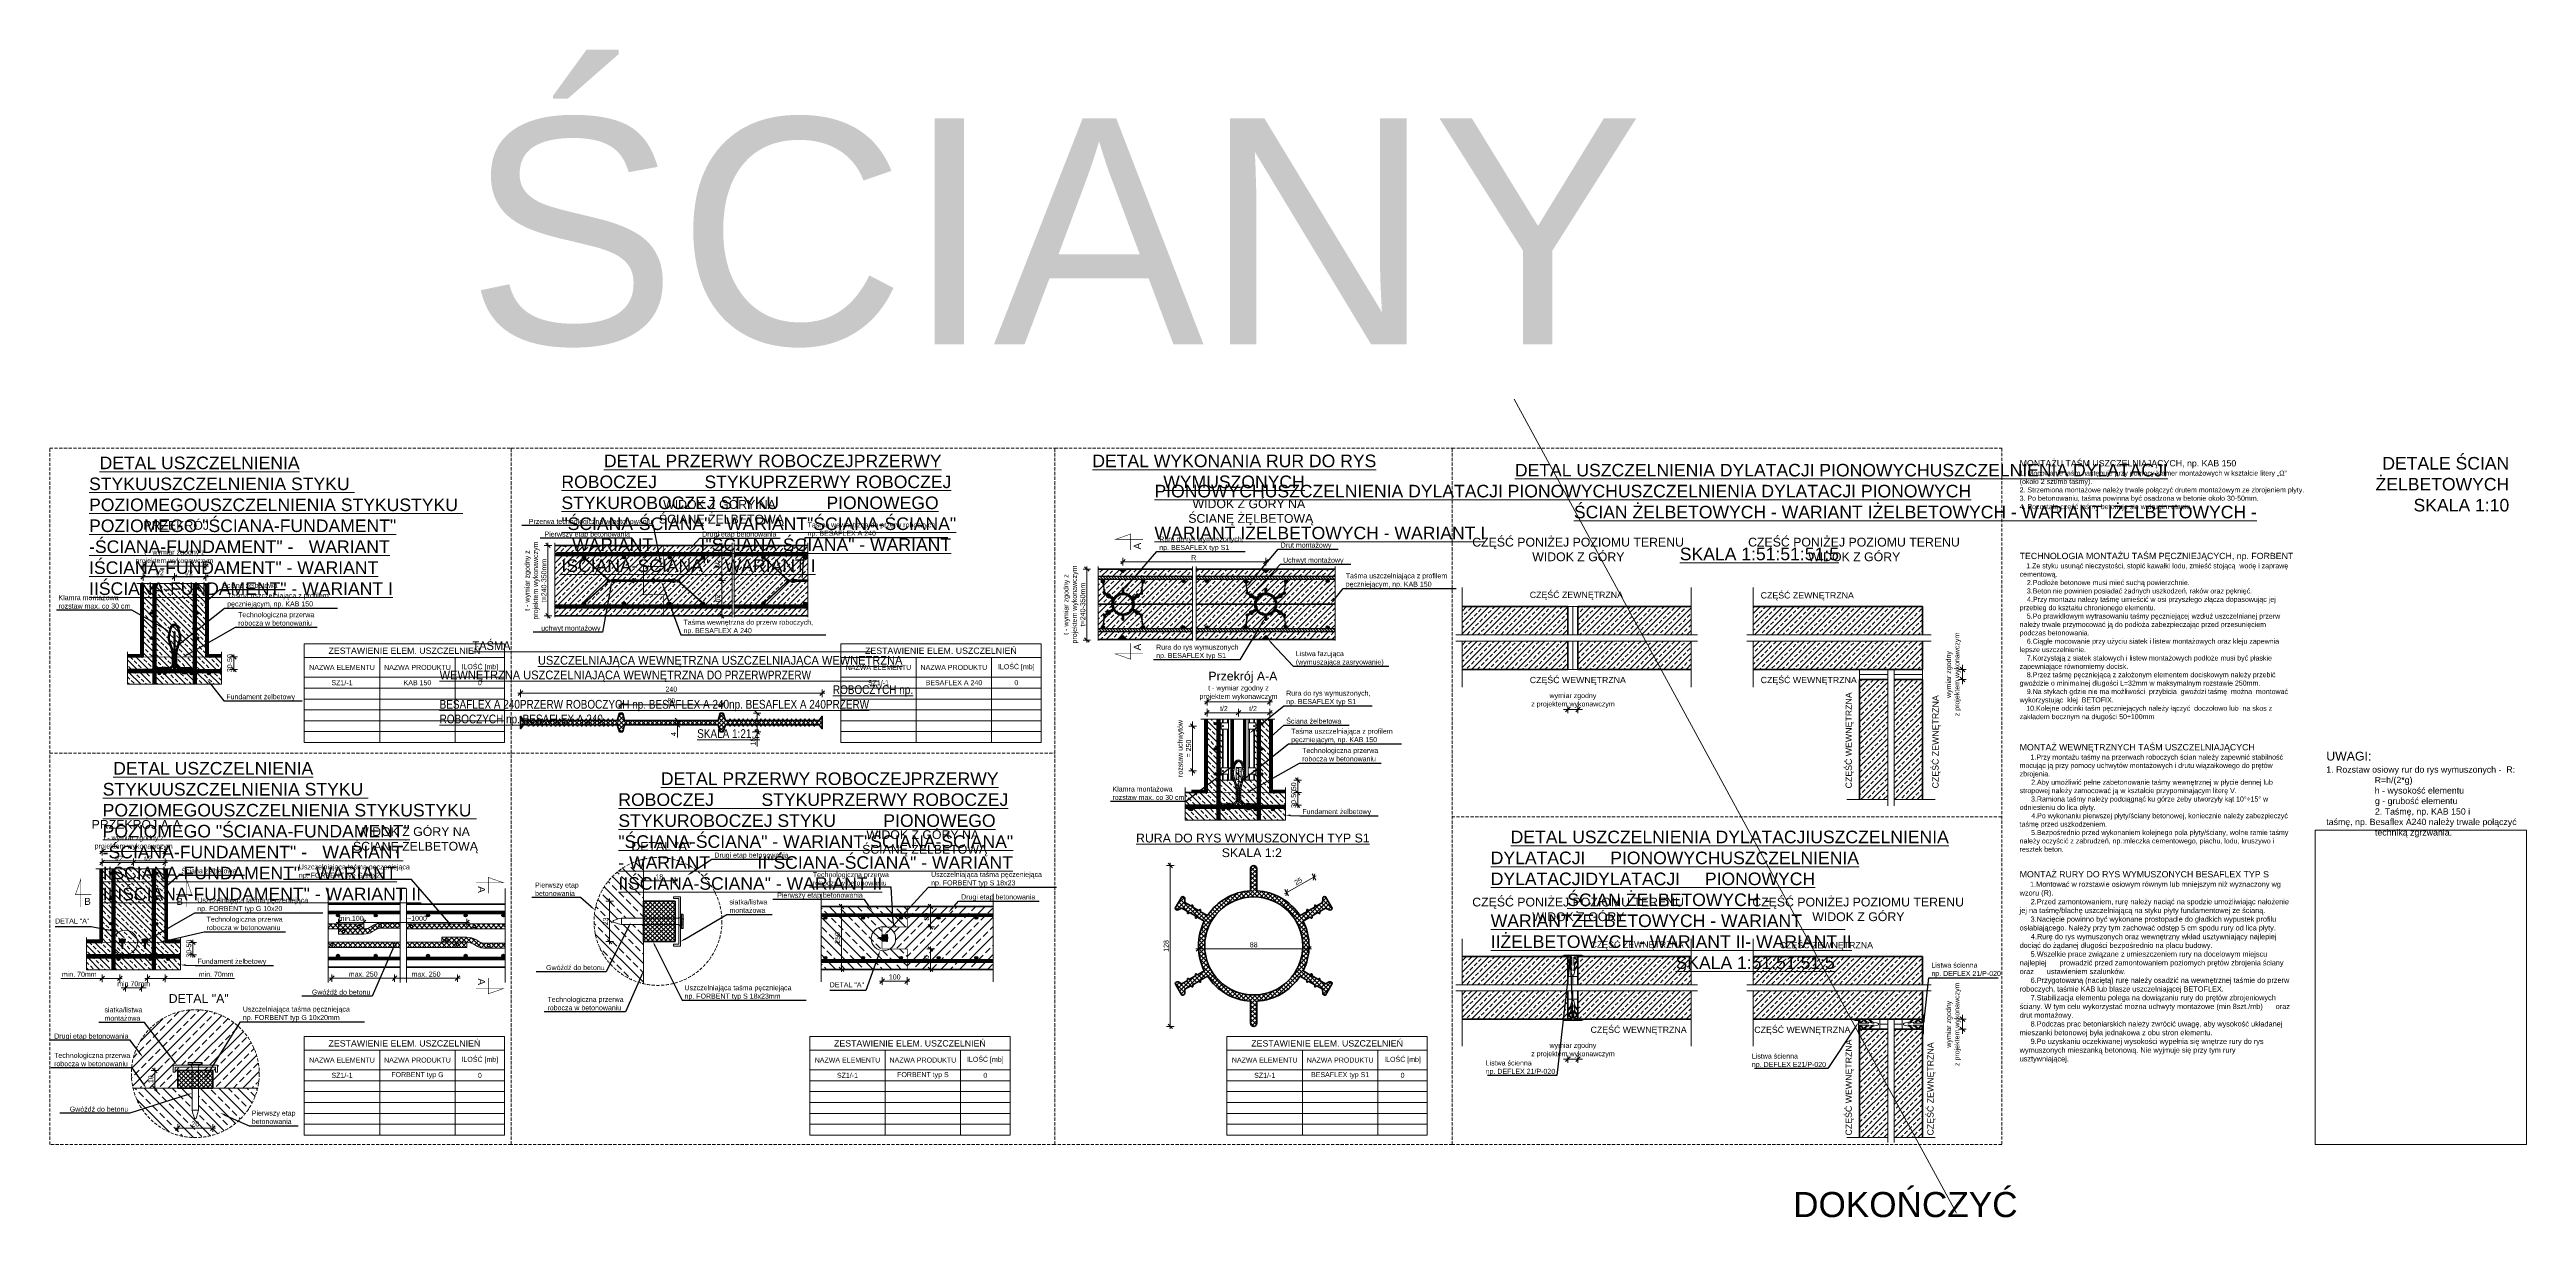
# Model space of a CAD drawing. Header units: millimetres. Extents: x 647 to 146539, y -131215 to 59.
# Drawn here: x 107231 to 117082, y -9042 to -4395 of the extents above; entities that cross this region are included whole.
import ezdxf
from ezdxf import colors
from ezdxf.entities.mleader import LeaderData, LeaderLine
from ezdxf.enums import TextEntityAlignment as Align
from ezdxf.math import Vec2, Vec3

# ---------------------------------------------------------------- set-up
doc = ezdxf.new("R2010")
doc.units = ezdxf.units.MM
doc.linetypes.add('DASHED', pattern=[0.75, 0.5, -0.25])
doc.layers.get('Defpoints').update_dxf_attribs({"color": 2, "lineweight": 50})
for name, color, linetype, lineweight in [('G-Bloki', 221, 'Continuous', 5), ('G-Cienka', 4, 'Continuous', 9), ('G-Elementy konstrukcyjne', 1, 'Continuous', 40), ('G-Kreskowanie', 9, 'Continuous', 5), ('G-Obrys', 3, 'Continuous', 20), ('G-Opisy', 2, 'Continuous', 18), ('G-Przerywana', 8, 'DASHED', 15), ('G-Wymiary', 4, 'Continuous', 9)]:
    doc.layers.add(name, color=color, linetype=linetype, lineweight=lineweight)
doc.layers.add('G-Prety', color=1, linetype='Continuous')
doc.styles.add('Arial-GG', font='arial.ttf')
doc.linetypes.add('BATTING', pattern='A,0.00254,-2.54,[134,ltypeshp.shx,S=2.54,R=0,X=-2.54,Y=0],-5.08,[134,ltypeshp.shx,S=2.54,R=180,X=2.54,Y=0],-2.54', length=10.16254)
doc.dimstyles.new('W-1 do 10-GG mm', dxfattribs={"dimscale": 10, "dimtxt": 2, "dimasz": 1.8, "dimexe": 1.5, "dimexo": 0, "dimgap": 0.6, "dimtad": 1, "dimdec": 1, "dimrnd": 1, "dimtxsty": 'Arial-GG', "dimblk": 'OBLIQUE', "dimcen": 0, "dimdle": 1, "dimclrd": 4, "dimclre": 4, "dimclrt": 7, "dimadec": 1, "dimazin": 0, "dimtfac": 1, "dimtdec": 1, "dimtix": 1, "dimtmove": 0, "dimatfit": 2, "dimfxl": 1.5, "dimfxlon": 1, "dimlwd": -1, "dimlwe": -1, "dimarcsym": 0})
doc.dimstyles.new('W-1 do10-2-GG mm', dxfattribs={"dimscale": 10, "dimtxt": 2, "dimasz": 1.8, "dimexe": 1.5, "dimexo": 0, "dimgap": 0.6, "dimtad": 1, "dimdec": 1, "dimlfac": 0.2, "dimrnd": 1, "dimtxsty": 'Arial-GG', "dimblk": 'OBLIQUE', "dimcen": 0, "dimdle": 1, "dimclrd": 4, "dimclre": 4, "dimclrt": 7, "dimadec": 1, "dimazin": 0, "dimtfac": 1, "dimtdec": 1, "dimtix": 1, "dimtmove": 0, "dimatfit": 2, "dimfxl": 1.5, "dimfxlon": 1, "dimlwd": -1, "dimlwe": -1, "dimarcsym": 0})
pattern_1 = [(135, (108061.208, -7782.428), (-22.45064, -22.45064), []), (135, (108061.208, -7759.978), (-22.45064, -22.45064), [15.875, -7.9375])]
pattern_2 = [(135, (108061.2078, -7782.428), (-2.80633, -2.80633), [])]
pattern_3 = [(45, (110848.693, -7013.833), (-22.45064, 22.45064), []), (45, (110871.143, -7013.833), (-22.45064, 22.45064), [15.875, -7.9375])]
pattern_4 = [(45, (110848.693, -8405.308), (-22.45064, 22.45064), []), (45, (110871.143, -8405.308), (-22.45064, 22.45064), [15.875, -7.9375])]
pattern_5 = [(45, (98507.294, -12024.924), (-9.822155, 9.822155), []), (135, (98507.294, -12024.924), (-9.822155, -9.822155), [])]
pattern_6 = [(45, (108672.457, -4001.7763), (-2.80633, 2.80633), [])]
pattern_7 = [(45, (-1491065.873, 726037.504), (-8.838834765, 8.838834765), []), (135, (-1491065.873, 726037.504), (-8.838834765, -8.838834765), [])]
pattern_8 = [(45, (-1495599.251, 747676.936), (-2.6516504294, 2.6516504294), [])]
pattern_9 = [(135, (103667.018, -8378.046), (-22.45064, -22.45064), []), (135, (103667.018, -8355.596), (-22.45064, -22.45064), [15.875, -7.9375])]
pattern_10 = [(135, (103667.018, -8378.046), (-2.80633, -2.80633), [])]
pattern_11 = [(135, (103675.518, -8386.046), (-22.45064, -22.45064), []), (135, (103675.518, -8363.596), (-22.45064, -22.45064), [15.875, -7.9375])]
pattern_12 = [(135, (105514.6406, -7875.366), (-2.80633, -2.80633), [])]
pattern_13 = [(45, (-1485887.16, 727429.39), (-37.123106, 37.123106), []), (45, (-1485850.04, 727429.39), (-37.123106, 37.123106), [26.25, -13.125])]
pattern_14 = [(135, (-1491436.88, 726099.994), (-37.123106, -37.123106), []), (135, (-1491436.88, 726137.117), (-37.123106, -37.123106), [26.25, -13.125])]
pattern_15 = [(135, (-1491065.873, 726063.6973), (-3.535533906, -3.535533906), [])]
pattern_16 = [(45, (111631.866, -6723.415), (-22.4506, 22.4506), []), (45, (111654.316, -6723.415), (-22.4506, 22.4506), [15.875, -7.9375])]
pattern_17 = [(135, (112687.56, -9734.058), (-5.61266, -5.61266), [])]
pattern_18 = [(45, (108888.815, -7715.07), (-22.45064, 22.45064), []), (45, (108911.266, -7715.07), (-22.45064, 22.45064), [15.875, -7.9375])]
pattern_19 = [(45, (112687.5596, -9734.058), (-3.367596, 3.367596), []), (135, (112687.5596, -9734.058), (-3.367596, -3.367596), [])]
pattern_20 = [(135, (108182.6277, -7715.0714), (-2.80633, -2.80633), [])]
pattern_21 = [(77.50492, (110946.5733, -7264.986), (-3.874749, 0.858662), [])]
pattern_22 = [(77.50492, (110378.761, -7264.986), (-3.874749, 0.858662), [])]
pattern_23 = [(135, (108888.8154, -7715.0714), (-2.80633, -2.80633), [])]
pattern_24 = [(45, (106733.96, -8496.723), (-22.45064, 22.45064), []), (45, (106756.412, -8496.723), (-22.45064, 22.45064), [15.875, -7.9375])]
pattern_25 = [(135, (106344.8275, -7620.992), (-2.80633, -2.80633), [])]
pattern_26 = [(135, (106365.7807, -7620.992), (-2.80633, -2.80633), [])]
pattern_27 = [(45, (-1491065.873, 726037.5035), (-4.419417382, 4.419417382), []), (135, (-1491065.873, 726037.5035), (-4.419417382, -4.419417382), [])]
pattern_28 = [(135, (105734.552, -7620.992), (-2.80633, -2.80633), [])]
pattern_29 = [(45, (106123.686, -8496.723), (-22.45064, 22.45064), []), (45, (106146.136, -8496.723), (-22.45064, 22.45064), [15.875, -7.9375])]
pattern_30 = [(135, (103829.52, -7242.226), (-22.45064, -22.45064), []), (135, (103829.52, -7219.775), (-22.45064, -22.45064), [15.875, -7.9375])]
pattern_31 = [(135, (103829.5197, -7242.226), (-2.80633, -2.80633), [])]
pattern_32 = [(135, (-1493299.4174, 723848.1256), (-1.767766953, -1.767766953), [])]

# ---------------------------------------------------------------- blocks, each defined once
blk = doc.blocks.new('*U827')
at = {"const_width": 20, "elevation": 20}
blk.add_lwpolyline([(0, -1101), (0, 0), (214, -609), (-417, -609)], dxfattribs=at)
at = {"style": 'Arial-GG'}
blk.add_attdef('OZNACZENIE_PRZEKROJU', text='', height=280, dxfattribs=at).set_placement((-269, -873), align=Align.MIDDLE_CENTER)
blk = doc.blocks.new('_Oblique')
at = {"color": 0, "linetype": 'ByBlock', "lineweight": -2}
blk.add_line((-0.5, -0.5), (0.5, 0.5), dxfattribs=at)
blk = doc.blocks.new('*D996')
at = {"layer": 'Defpoints', "color": 0, "transparency": 16777216}
for p in [(113270.1, -8253.1), (113310.1, -8253.1), (113310.1, -8412.2)]:
    blk.add_point(p, dxfattribs=at)
at = {"layer": 'G-Wymiary', "color": 4, "transparency": 16777216}
for p, q in [((113270.1, -8412.2), (113252.1, -8412.2)), ((113270.1, -8397.2), (113270.1, -8427.2)), ((113270.1, -8412.2), (113310.1, -8412.2)), ((113310.1, -8397.2), (113310.1, -8427.2)), ((113310.1, -8412.2), (113328.1, -8412.2))]:
    blk.add_line(p, q, dxfattribs=at)
at = {"layer": 'G-Wymiary', "color": 4, "transparency": 16777216, "xscale": 18, "yscale": 18, "zscale": 18}
blk.add_blockref('_Oblique', (113270.1, -8412.2), dxfattribs=at)
at = {"layer": 'G-Wymiary', "color": 4, "transparency": 16777216, "xscale": 18, "yscale": 18, "zscale": 18, "rotation": 180}
blk.add_blockref('_Oblique', (113310.1, -8412.2), dxfattribs=at)
at = {"layer": 'G-Wymiary', "color": 7, "transparency": 16777216, "insert": (113290.1, -8376.6), "char_height": 20, "attachment_point": 5, "style": 'Arial-GG'}
blk.add_mtext('wymiar zgodny\\Pz projektem wykonawczym', dxfattribs=at)
blk = doc.blocks.new('*D999')
at = {"layer": 'Defpoints', "color": 0, "ltscale": 2, "transparency": 16777216}
for p in [(108480.8, -7868), (108480.8, -7874.1), (108891.1, -7967.1)]:
    blk.add_point(p, dxfattribs=at)
at = {"layer": 'G-Wymiary', "color": 4, "ltscale": 2, "transparency": 16777216}
for p, q in [((108901.1, -7868), (108470.8, -7868)), ((108480.8, -7874.1), (108480.8, -7853)), ((108891.1, -7883), (108891.1, -7853))]:
    blk.add_line(p, q, dxfattribs=at)
at = {"layer": 'G-Wymiary', "color": 4, "ltscale": 2, "transparency": 16777216, "xscale": 18, "yscale": 18, "zscale": 18, "rotation": 180}
blk.add_blockref('_Oblique', (108480.8, -7868), dxfattribs=at)
at = {"layer": 'G-Wymiary', "color": 4, "ltscale": 2, "transparency": 16777216, "xscale": 18, "yscale": 18, "zscale": 18}
blk.add_blockref('_Oblique', (108891.1, -7868), dxfattribs=at)
at = {"layer": 'G-Wymiary', "color": 7, "ltscale": 2, "transparency": 16777216, "insert": (108692.6, -7851.8), "char_height": 20, "attachment_point": 5, "style": 'Arial-GG'}
blk.add_mtext('~1000', dxfattribs=at)
blk = doc.blocks.new('*D968')
at = {"layer": 'Defpoints', "color": 0, "ltscale": 0.8, "transparency": 16777216}
for p in [(108353.8, -7957.1), (108603.8, -7957.1), (108603.8, -8089.9)]:
    blk.add_point(p, dxfattribs=at)
at = {"layer": 'G-Wymiary', "color": 4, "ltscale": 0.8, "transparency": 16777216}
for p, q in [((108353.8, -8074.9), (108353.8, -8104.9)), ((108603.8, -8074.9), (108603.8, -8104.9)), ((108343.8, -8089.9), (108613.8, -8089.9))]:
    blk.add_line(p, q, dxfattribs=at)
at = {"layer": 'G-Wymiary', "color": 4, "ltscale": 0.8, "transparency": 16777216, "xscale": 18, "yscale": 18, "zscale": 18, "rotation": 180}
blk.add_blockref('_Oblique', (108353.8, -8089.9), dxfattribs=at)
at = {"layer": 'G-Wymiary', "color": 4, "ltscale": 0.8, "transparency": 16777216, "xscale": 18, "yscale": 18, "zscale": 18}
blk.add_blockref('_Oblique', (108603.8, -8089.9), dxfattribs=at)
at = {"layer": 'G-Wymiary', "color": 7, "ltscale": 0.8, "transparency": 16777216, "insert": (108478.8, -8073.7), "char_height": 20, "attachment_point": 5, "style": 'Arial-GG'}
blk.add_mtext('max. 250', dxfattribs=at)
blk = doc.blocks.new('*D1004')
at = {"layer": 'Defpoints', "color": 0, "transparency": 16777216}
for p in [(107741, -8527.1), (107881, -8527.1), (107881, -8686.2)]:
    blk.add_point(p, dxfattribs=at)
at = {"layer": 'G-Wymiary', "color": 4, "transparency": 16777216}
for p, q in [((107731, -8686.2), (107891, -8686.2)), ((107741, -8671.2), (107741, -8701.2)), ((107881, -8671.2), (107881, -8701.2))]:
    blk.add_line(p, q, dxfattribs=at)
at = {"layer": 'G-Wymiary', "color": 4, "transparency": 16777216, "xscale": 18, "yscale": 18, "zscale": 18, "rotation": 180}
blk.add_blockref('_Oblique', (107741, -8686.2), dxfattribs=at)
at = {"layer": 'G-Wymiary', "color": 4, "transparency": 16777216, "xscale": 18, "yscale": 18, "zscale": 18}
blk.add_blockref('_Oblique', (107881, -8686.2), dxfattribs=at)
at = {"layer": 'G-Wymiary', "color": 7, "transparency": 16777216, "insert": (107811, -8670), "char_height": 20, "attachment_point": 5, "style": 'Arial-GG'}
blk.add_mtext('20', dxfattribs=at)
blk = doc.blocks.new('*D1005')
at = {"layer": 'Defpoints', "color": 0, "transparency": 16777216}
for p in [(107741, -8457.1), (107650.3, -8527.1), (107730.5, -8527.1)]:
    blk.add_point(p, dxfattribs=at)
at = {"layer": 'G-Wymiary', "color": 4, "transparency": 16777216}
for p, q in [((107665.3, -8457.1), (107635.3, -8457.1)), ((107650.3, -8447.1), (107650.3, -8537.1)), ((107665.3, -8527.1), (107635.3, -8527.1))]:
    blk.add_line(p, q, dxfattribs=at)
at = {"layer": 'G-Wymiary', "color": 4, "transparency": 16777216, "xscale": 18, "yscale": 18, "zscale": 18}
for p, rotation in [((107650.3, -8457.1), 90), ((107650.3, -8527.1), 270)]:
    blk.add_blockref('_Oblique', p, dxfattribs=dict(at, rotation=rotation))
at = {"layer": 'G-Wymiary', "color": 7, "transparency": 16777216, "insert": (107634.1, -8492.1), "char_height": 20, "attachment_point": 5, "rotation": 90, "style": 'Arial-GG'}
blk.add_mtext('10', dxfattribs=at)
blk = doc.blocks.new('*D1006')
at = {"layer": 'Defpoints', "color": 0, "ltscale": 0.8, "transparency": 16777216}
for p in [(108380.8, -7868), (108480.8, -7874.1), (108380.8, -7894.1)]:
    blk.add_point(p, dxfattribs=at)
at = {"layer": 'G-Wymiary', "color": 4, "ltscale": 0.8, "transparency": 16777216}
for p, q in [((108490.8, -7868), (108370.8, -7868)), ((108380.8, -7883), (108380.8, -7853)), ((108480.8, -7874.1), (108480.8, -7853))]:
    blk.add_line(p, q, dxfattribs=at)
at = {"layer": 'G-Wymiary', "color": 4, "ltscale": 0.8, "transparency": 16777216, "xscale": 18, "yscale": 18, "zscale": 18, "rotation": 180}
blk.add_blockref('_Oblique', (108380.8, -7868), dxfattribs=at)
at = {"layer": 'G-Wymiary', "color": 4, "ltscale": 0.8, "transparency": 16777216, "xscale": 18, "yscale": 18, "zscale": 18}
blk.add_blockref('_Oblique', (108480.8, -7868), dxfattribs=at)
at = {"layer": 'G-Wymiary', "color": 7, "ltscale": 0.8, "transparency": 16777216, "insert": (108430.8, -7851.8), "char_height": 20, "attachment_point": 5, "style": 'Arial-GG'}
blk.add_mtext('min.100', dxfattribs=at)
blk = doc.blocks.new('*D972')
at = {"layer": 'Defpoints', "color": 0, "transparency": 16777216}
for p in [(107440.7, -7947.3), (107510.7, -7947.3), (107440.7, -8090.5)]:
    blk.add_point(p, dxfattribs=at)
at = {"layer": 'G-Wymiary', "color": 4, "transparency": 16777216}
for p, q in [((107440.7, -8075.5), (107440.7, -8105.5)), ((107510.7, -8075.5), (107510.7, -8105.5)), ((107440.7, -8090.5), (107276.2, -8090.5)), ((107520.7, -8090.5), (107440.7, -8090.5))]:
    blk.add_line(p, q, dxfattribs=at)
at = {"layer": 'G-Wymiary', "color": 4, "transparency": 16777216, "xscale": 18, "yscale": 18, "zscale": 18, "rotation": 180}
blk.add_blockref('_Oblique', (107440.7, -8090.5), dxfattribs=at)
at = {"layer": 'G-Wymiary', "color": 4, "transparency": 16777216, "xscale": 18, "yscale": 18, "zscale": 18}
blk.add_blockref('_Oblique', (107510.7, -8090.5), dxfattribs=at)
at = {"layer": 'G-Wymiary', "color": 7, "transparency": 16777216, "insert": (107349.5, -8074.2), "char_height": 20, "attachment_point": 5, "style": 'Arial-GG'}
blk.add_mtext('min. 70mm', dxfattribs=at)
blk = doc.blocks.new('*D973')
at = {"layer": 'Defpoints', "color": 0, "transparency": 16777216}
for p in [(107533.7, -7947.3), (107597.7, -7947.3), (107597.7, -8128.1)]:
    blk.add_point(p, dxfattribs=at)
at = {"layer": 'G-Wymiary', "color": 4, "transparency": 16777216}
for p, q in [((107533.7, -8128.1), (107515.7, -8128.1)), ((107533.7, -8113.1), (107533.7, -8143.1)), ((107533.7, -8128.1), (107597.7, -8128.1)), ((107597.7, -8113.1), (107597.7, -8143.1)), ((107597.7, -8128.1), (107615.7, -8128.1))]:
    blk.add_line(p, q, dxfattribs=at)
at = {"layer": 'G-Wymiary', "color": 4, "transparency": 16777216, "xscale": 18, "yscale": 18, "zscale": 18}
blk.add_blockref('_Oblique', (107533.7, -8128.1), dxfattribs=at)
at = {"layer": 'G-Wymiary', "color": 4, "transparency": 16777216, "xscale": 18, "yscale": 18, "zscale": 18, "rotation": 180}
blk.add_blockref('_Oblique', (107597.7, -8128.1), dxfattribs=at)
at = {"layer": 'G-Wymiary', "color": 7, "transparency": 16777216, "insert": (107565.7, -8111.9), "char_height": 20, "attachment_point": 5, "style": 'Arial-GG'}
blk.add_mtext('min 70mm', dxfattribs=at)
blk = doc.blocks.new('*D974')
at = {"layer": 'Defpoints', "color": 0, "transparency": 16777216}
for p in [(107620.7, -7947.3), (107690.7, -7947.3), (107690.7, -8090.5)]:
    blk.add_point(p, dxfattribs=at)
at = {"layer": 'G-Wymiary', "color": 4, "transparency": 16777216}
for p, q in [((107620.7, -8075.5), (107620.7, -8105.5)), ((107690.7, -8075.5), (107690.7, -8105.5)), ((107610.7, -8090.5), (107690.7, -8090.5)), ((107690.7, -8090.5), (107967.1, -8090.5))]:
    blk.add_line(p, q, dxfattribs=at)
at = {"layer": 'G-Wymiary', "color": 4, "transparency": 16777216, "xscale": 18, "yscale": 18, "zscale": 18, "rotation": 180}
blk.add_blockref('_Oblique', (107620.7, -8090.5), dxfattribs=at)
at = {"layer": 'G-Wymiary', "color": 4, "transparency": 16777216, "xscale": 18, "yscale": 18, "zscale": 18}
blk.add_blockref('_Oblique', (107690.7, -8090.5), dxfattribs=at)
at = {"layer": 'G-Wymiary', "color": 7, "transparency": 16777216, "insert": (107893.8, -8074.2), "char_height": 20, "attachment_point": 5, "style": 'Arial-GG'}
blk.add_mtext('min. 70mm', dxfattribs=at)
blk = doc.blocks.new('*D1007')
at = {"layer": 'Defpoints', "color": 0, "ltscale": 0.8, "transparency": 16777216}
for p in [(107690.7, -7947.3), (107690.7, -7997.3), (107801.4, -7997.3)]:
    blk.add_point(p, dxfattribs=at)
at = {"layer": 'G-Wymiary', "color": 4, "ltscale": 0.8, "transparency": 16777216}
for p, q in [((107786.4, -7947.3), (107816.4, -7947.3)), ((107801.4, -7937.3), (107801.4, -8007.3)), ((107786.4, -7997.3), (107816.4, -7997.3))]:
    blk.add_line(p, q, dxfattribs=at)
at = {"layer": 'G-Wymiary', "color": 4, "ltscale": 0.8, "transparency": 16777216, "xscale": 18, "yscale": 18, "zscale": 18}
for p, rotation in [((107801.4, -7947.3), 90), ((107801.4, -7997.3), 270)]:
    blk.add_blockref('_Oblique', p, dxfattribs=dict(at, rotation=rotation))
at = {"layer": 'G-Wymiary', "color": 7, "ltscale": 0.8, "transparency": 16777216, "insert": (107785.1, -7972.3), "char_height": 20, "attachment_point": 5, "rotation": 90, "style": 'Arial-GG'}
blk.add_mtext('30-50', dxfattribs=at)
blk = doc.blocks.new('*D969')
at = {"layer": 'Defpoints', "color": 0, "ltscale": 0.8, "transparency": 16777216}
for p in [(107565.7, -7654.9), (107690.7, -7629.2), (107690.7, -7667.4)]:
    blk.add_point(p, dxfattribs=at)
at = {"layer": 'G-Wymiary', "color": 4, "ltscale": 0.8, "transparency": 16777216}
for p, q in [((107555.7, -7629.2), (107700.7, -7629.2)), ((107565.7, -7644.2), (107565.7, -7614.2)), ((107690.7, -7644.2), (107690.7, -7614.2))]:
    blk.add_line(p, q, dxfattribs=at)
at = {"layer": 'G-Wymiary', "color": 4, "ltscale": 0.8, "transparency": 16777216, "xscale": 18, "yscale": 18, "zscale": 18, "rotation": 180}
blk.add_blockref('_Oblique', (107565.7, -7629.2), dxfattribs=at)
at = {"layer": 'G-Wymiary', "color": 4, "ltscale": 0.8, "transparency": 16777216, "xscale": 18, "yscale": 18, "zscale": 18}
blk.add_blockref('_Oblique', (107690.7, -7629.2), dxfattribs=at)
at = {"layer": 'G-Wymiary', "color": 7, "ltscale": 0.8, "transparency": 16777216, "insert": (107623.6, -7612.9), "char_height": 20, "attachment_point": 5, "style": 'Arial-GG'}
blk.add_mtext('t/2', dxfattribs=at)
blk = doc.blocks.new('*D970')
at = {"layer": 'Defpoints', "color": 0, "ltscale": 0.8, "transparency": 16777216}
for p in [(107440.7, -7667.4), (107690.7, -7586.1), (107690.7, -7667.4)]:
    blk.add_point(p, dxfattribs=at)
at = {"layer": 'G-Wymiary', "color": 4, "ltscale": 0.8, "transparency": 16777216}
for p, q in [((107440.7, -7601.1), (107440.7, -7571.1)), ((107690.7, -7601.1), (107690.7, -7571.1)), ((107430.7, -7586.1), (107700.7, -7586.1))]:
    blk.add_line(p, q, dxfattribs=at)
at = {"layer": 'G-Wymiary', "color": 4, "ltscale": 0.8, "transparency": 16777216, "xscale": 18, "yscale": 18, "zscale": 18, "rotation": 180}
blk.add_blockref('_Oblique', (107440.7, -7586.1), dxfattribs=at)
at = {"layer": 'G-Wymiary', "color": 4, "ltscale": 0.8, "transparency": 16777216, "xscale": 18, "yscale": 18, "zscale": 18}
blk.add_blockref('_Oblique', (107690.7, -7586.1), dxfattribs=at)
at = {"layer": 'G-Wymiary', "color": 7, "ltscale": 0.8, "transparency": 16777216, "insert": (107565.7, -7550.4), "char_height": 20, "attachment_point": 5, "style": 'Arial-GG'}
blk.add_mtext('t - wymiar zgodny z \\Pprojektem wykonawczym', dxfattribs=at)
blk = doc.blocks.new('*D971')
at = {"layer": 'Defpoints', "color": 0, "ltscale": 0.8, "transparency": 16777216}
for p in [(107440.7, -7667.4), (107565.7, -7629.2), (107565.7, -7654.9)]:
    blk.add_point(p, dxfattribs=at)
at = {"layer": 'G-Wymiary', "color": 4, "ltscale": 0.8, "transparency": 16777216}
for p, q in [((107430.7, -7629.2), (107575.7, -7629.2)), ((107440.7, -7644.2), (107440.7, -7614.2)), ((107565.7, -7644.2), (107565.7, -7614.2))]:
    blk.add_line(p, q, dxfattribs=at)
at = {"layer": 'G-Wymiary', "color": 4, "ltscale": 0.8, "transparency": 16777216, "xscale": 18, "yscale": 18, "zscale": 18, "rotation": 180}
blk.add_blockref('_Oblique', (107440.7, -7629.2), dxfattribs=at)
at = {"layer": 'G-Wymiary', "color": 4, "ltscale": 0.8, "transparency": 16777216, "xscale": 18, "yscale": 18, "zscale": 18}
blk.add_blockref('_Oblique', (107565.7, -7629.2), dxfattribs=at)
at = {"layer": 'G-Wymiary', "color": 7, "ltscale": 0.8, "transparency": 16777216, "insert": (107507.8, -7612.9), "char_height": 20, "attachment_point": 5, "style": 'Arial-GG'}
blk.add_mtext('t/2', dxfattribs=at)
blk = doc.blocks.new('*D1000')
at = {"layer": 'Defpoints', "color": 0, "transparency": 16777216}
for p in [(109593.5, -7783.4), (109458.9, -7944.4), (109593.5, -7944.4)]:
    blk.add_point(p, dxfattribs=at)
at = {"layer": 'G-Wymiary', "color": 4, "transparency": 16777216}
for p, q in [((109458.9, -7773.4), (109458.9, -7954.4)), ((109473.9, -7783.4), (109443.9, -7783.4)), ((109473.9, -7944.4), (109443.9, -7944.4))]:
    blk.add_line(p, q, dxfattribs=at)
at = {"layer": 'G-Wymiary', "color": 4, "transparency": 16777216, "xscale": 18, "yscale": 18, "zscale": 18}
for p, rotation in [((109458.9, -7783.4), 90), ((109458.9, -7944.4), 270)]:
    blk.add_blockref('_Oblique', p, dxfattribs=dict(at, rotation=rotation))
at = {"layer": 'G-Wymiary', "color": 7, "transparency": 16777216, "insert": (109442.6, -7863.9), "char_height": 20, "attachment_point": 5, "rotation": 90, "style": 'Arial-GG'}
blk.add_mtext('23', dxfattribs=at)
blk = doc.blocks.new('*D1001')
at = {"layer": 'Defpoints', "color": 0, "transparency": 16777216}
for p in [(109593.5, -7703.1), (109593.5, -7783.4), (109719.5, -7783.4)]:
    blk.add_point(p, dxfattribs=at)
at = {"layer": 'G-Wymiary', "color": 4, "transparency": 16777216}
for p, q in [((109729.5, -7703.1), (109583.5, -7703.1)), ((109593.5, -7718.1), (109593.5, -7688.1)), ((109719.5, -7718.1), (109719.5, -7688.1))]:
    blk.add_line(p, q, dxfattribs=at)
at = {"layer": 'G-Wymiary', "color": 4, "transparency": 16777216, "xscale": 18, "yscale": 18, "zscale": 18, "rotation": 180}
blk.add_blockref('_Oblique', (109593.5, -7703.1), dxfattribs=at)
at = {"layer": 'G-Wymiary', "color": 4, "transparency": 16777216, "xscale": 18, "yscale": 18, "zscale": 18}
blk.add_blockref('_Oblique', (109719.5, -7703.1), dxfattribs=at)
at = {"layer": 'G-Wymiary', "color": 7, "transparency": 16777216, "insert": (109656.5, -7686.9), "char_height": 20, "attachment_point": 5, "style": 'Arial-GG'}
blk.add_mtext('18', dxfattribs=at)
blk = doc.blocks.new('*D1002')
at = {"layer": 'Defpoints', "color": 0, "ltscale": 0.4, "transparency": 16777216}
for p in [(110471.4, -7804.7), (110380.9, -8054.7), (110500.5, -8054.7)]:
    blk.add_point(p, dxfattribs=at)
at = {"layer": 'G-Wymiary', "color": 4, "ltscale": 0.4, "transparency": 16777216}
for p, q in [((110395.9, -7804.7), (110365.9, -7804.7)), ((110380.9, -7794.7), (110380.9, -8064.7)), ((110395.9, -8054.7), (110365.9, -8054.7))]:
    blk.add_line(p, q, dxfattribs=at)
at = {"layer": 'G-Wymiary', "color": 4, "ltscale": 0.4, "transparency": 16777216, "xscale": 18, "yscale": 18, "zscale": 18}
for p, rotation in [((110380.9, -7804.7), 90), ((110380.9, -8054.7), 270)]:
    blk.add_blockref('_Oblique', p, dxfattribs=dict(at, rotation=rotation))
at = {"layer": 'G-Wymiary', "color": 7, "ltscale": 0.4, "transparency": 16777216, "insert": (110364.7, -7929.7), "char_height": 20, "attachment_point": 5, "rotation": 90, "style": 'Arial-GG'}
blk.add_mtext('250', dxfattribs=at)
blk = doc.blocks.new('*D1003')
at = {"layer": 'Defpoints', "color": 0, "ltscale": 0.4, "transparency": 16777216}
for p in [(110642.5, -7804.7), (110642.5, -7885.8), (110735.3, -7885.8)]:
    blk.add_point(p, dxfattribs=at)
at = {"layer": 'G-Wymiary', "color": 4, "ltscale": 0.4, "transparency": 16777216}
for p, q in [((110720.3, -7804.7), (110750.3, -7804.7)), ((110735.3, -7794.7), (110735.3, -7895.8)), ((110720.3, -7885.8), (110750.3, -7885.8))]:
    blk.add_line(p, q, dxfattribs=at)
at = {"layer": 'G-Wymiary', "color": 4, "ltscale": 0.4, "transparency": 16777216, "xscale": 18, "yscale": 18, "zscale": 18}
for p, rotation in [((110735.3, -7804.7), 90), ((110735.3, -7885.8), 270)]:
    blk.add_blockref('_Oblique', p, dxfattribs=dict(at, rotation=rotation))
at = {"layer": 'G-Wymiary', "color": 7, "ltscale": 0.4, "transparency": 16777216, "insert": (110719.1, -7845.2), "char_height": 20, "attachment_point": 5, "rotation": 90, "style": 'Arial-GG'}
blk.add_mtext('80', dxfattribs=at)
blk = doc.blocks.new('*D975')
at = {"layer": 'Defpoints', "color": 0, "ltscale": 0.4, "transparency": 16777216}
for p in [(110542.5, -7973.5), (110642.5, -8054.7), (110542.5, -8101.3)]:
    blk.add_point(p, dxfattribs=at)
at = {"layer": 'G-Wymiary', "color": 4, "ltscale": 0.4, "transparency": 16777216}
for p, q in [((110652.5, -8101.3), (110532.5, -8101.3)), ((110542.5, -8086.3), (110542.5, -8116.3)), ((110642.5, -8086.3), (110642.5, -8116.3))]:
    blk.add_line(p, q, dxfattribs=at)
at = {"layer": 'G-Wymiary', "color": 4, "ltscale": 0.4, "transparency": 16777216, "xscale": 18, "yscale": 18, "zscale": 18, "rotation": 180}
blk.add_blockref('_Oblique', (110542.5, -8101.3), dxfattribs=at)
at = {"layer": 'G-Wymiary', "color": 4, "ltscale": 0.4, "transparency": 16777216, "xscale": 18, "yscale": 18, "zscale": 18}
blk.add_blockref('_Oblique', (110642.5, -8101.3), dxfattribs=at)
at = {"layer": 'G-Wymiary', "color": 7, "ltscale": 0.4, "transparency": 16777216, "insert": (110592.5, -8085.1), "char_height": 20, "attachment_point": 5, "style": 'Arial-GG'}
blk.add_mtext('100', dxfattribs=at)
blk = doc.blocks.new('*D1008')
at = {"layer": 'Defpoints', "color": 0, "ltscale": 0.4, "transparency": 16777216}
for p in [(110633.2, -7973.5), (110642.5, -8054.7), (110735.3, -8054.7)]:
    blk.add_point(p, dxfattribs=at)
at = {"layer": 'G-Wymiary', "color": 4, "ltscale": 0.4, "transparency": 16777216}
for p, q in [((110720.3, -7973.5), (110750.3, -7973.5)), ((110735.3, -7963.5), (110735.3, -8064.7)), ((110720.3, -8054.7), (110750.3, -8054.7))]:
    blk.add_line(p, q, dxfattribs=at)
at = {"layer": 'G-Wymiary', "color": 4, "ltscale": 0.4, "transparency": 16777216, "xscale": 18, "yscale": 18, "zscale": 18}
for p, rotation in [((110735.3, -7973.5), 90), ((110735.3, -8054.7), 270)]:
    blk.add_blockref('_Oblique', p, dxfattribs=dict(at, rotation=rotation))
at = {"layer": 'G-Wymiary', "color": 7, "ltscale": 0.4, "transparency": 16777216, "insert": (110719.1, -8014.1), "char_height": 20, "attachment_point": 5, "rotation": 90, "style": 'Arial-GG'}
blk.add_mtext('80', dxfattribs=at)
blk = doc.blocks.new('*D976')
at = {"layer": 'Defpoints', "color": 0, "ltscale": 2, "transparency": 16777216}
for p in [(108603.8, -7957.1), (108853.8, -7957.1), (108853.8, -8089.9)]:
    blk.add_point(p, dxfattribs=at)
at = {"layer": 'G-Cienka', "color": 4, "ltscale": 2, "transparency": 16777216}
for p, q in [((108603.8, -8074.9), (108603.8, -8104.9)), ((108853.8, -8074.9), (108853.8, -8104.9)), ((108593.8, -8089.9), (108863.8, -8089.9))]:
    blk.add_line(p, q, dxfattribs=at)
at = {"layer": 'G-Cienka', "color": 4, "ltscale": 2, "transparency": 16777216, "xscale": 18, "yscale": 18, "zscale": 18, "rotation": 180}
blk.add_blockref('_Oblique', (108603.8, -8089.9), dxfattribs=at)
at = {"layer": 'G-Cienka', "color": 4, "ltscale": 2, "transparency": 16777216, "xscale": 18, "yscale": 18, "zscale": 18}
blk.add_blockref('_Oblique', (108853.8, -8089.9), dxfattribs=at)
at = {"layer": 'G-Cienka', "color": 7, "ltscale": 2, "transparency": 16777216, "insert": (108728.8, -8073.7), "char_height": 20, "attachment_point": 5, "style": 'Arial-GG'}
blk.add_mtext('max. 250', dxfattribs=at)
blk = doc.blocks.new('*D1009')
at = {"layer": 'Defpoints', "color": 0, "transparency": 16777216}
for p in [(112260.4, -7687), (112313.1, -7778.2), (112204.5, -7840.9)]:
    blk.add_point(p, dxfattribs=at)
at = {"layer": 'G-Wymiary', "color": 4, "transparency": 16777216}
for p, q in [((112143.2, -7754.7), (112269.1, -7682)), ((112267.9, -7700), (112252.9, -7674)), ((112159.3, -7762.7), (112144.3, -7736.7))]:
    blk.add_line(p, q, dxfattribs=at)
at = {"layer": 'G-Wymiary', "color": 4, "transparency": 16777216, "xscale": 18, "yscale": 18, "zscale": 18}
for p, rotation in [((112260.4, -7687), 29.99999999993644), ((112151.8, -7749.7), 209.9999999999365)]:
    blk.add_blockref('_Oblique', p, dxfattribs=dict(at, rotation=rotation))
at = {"layer": 'G-Wymiary', "color": 7, "transparency": 16777216, "insert": (112198, -7704.3), "char_height": 20, "attachment_point": 5, "rotation": 30, "style": 'Arial-GG'}
blk.add_mtext('25', dxfattribs=at)
blk = doc.blocks.new('*D977')
at = {"layer": 'Defpoints', "color": 0, "transparency": 16777216}
for p in [(111800.5, -7961.5), (112240.5, -7961.5), (112240.5, -7973.1)]:
    blk.add_point(p, dxfattribs=at)
at = {"layer": 'G-Wymiary', "color": 4, "transparency": 16777216}
for p, q in [((111790.5, -7973.1), (112250.5, -7973.1)), ((111800.5, -7961.5), (111800.5, -7988.1)), ((112240.5, -7961.5), (112240.5, -7988.1))]:
    blk.add_line(p, q, dxfattribs=at)
at = {"layer": 'G-Wymiary', "color": 4, "transparency": 16777216, "xscale": 18, "yscale": 18, "zscale": 18, "rotation": 180}
blk.add_blockref('_Oblique', (111800.5, -7973.1), dxfattribs=at)
at = {"layer": 'G-Wymiary', "color": 4, "transparency": 16777216, "xscale": 18, "yscale": 18, "zscale": 18}
blk.add_blockref('_Oblique', (112240.5, -7973.1), dxfattribs=at)
at = {"layer": 'G-Wymiary', "color": 7, "transparency": 16777216, "insert": (112020.5, -7956.9), "char_height": 20, "attachment_point": 5, "style": 'Arial-GG'}
blk.add_mtext('88', dxfattribs=at)
blk = doc.blocks.new('*D1010')
at = {"layer": 'Defpoints', "color": 0, "transparency": 16777216}
for p in [(112020.5, -7641.5), (111688.6, -8281.5), (112020.5, -8281.5)]:
    blk.add_point(p, dxfattribs=at)
at = {"layer": 'G-Wymiary', "color": 4, "transparency": 16777216}
for p, q in [((111703.6, -7641.5), (111673.6, -7641.5)), ((111688.6, -7631.5), (111688.6, -8291.5)), ((111703.6, -8281.5), (111673.6, -8281.5))]:
    blk.add_line(p, q, dxfattribs=at)
at = {"layer": 'G-Wymiary', "color": 4, "transparency": 16777216, "xscale": 18, "yscale": 18, "zscale": 18}
for p, rotation in [((111688.6, -7641.5), 90), ((111688.6, -8281.5), 270)]:
    blk.add_blockref('_Oblique', p, dxfattribs=dict(at, rotation=rotation))
at = {"layer": 'G-Wymiary', "color": 7, "transparency": 16777216, "insert": (111672.4, -7961.5), "char_height": 20, "attachment_point": 5, "rotation": 90, "style": 'Arial-GG'}
blk.add_mtext('128', dxfattribs=at)
blk = doc.blocks.new('*D1011')
at = {"layer": 'Defpoints', "color": 0, "ltscale": 0.8, "transparency": 16777216}
for p in [(112084.9, -7351.6), (112084.9, -7401.6), (112195.5, -7401.6)]:
    blk.add_point(p, dxfattribs=at)
at = {"layer": 'G-Wymiary', "color": 4, "ltscale": 0.8, "transparency": 16777216}
for p, q in [((112180.5, -7351.6), (112210.5, -7351.6)), ((112195.5, -7341.6), (112195.5, -7411.6)), ((112180.5, -7401.6), (112210.5, -7401.6))]:
    blk.add_line(p, q, dxfattribs=at)
at = {"layer": 'G-Wymiary', "color": 4, "ltscale": 0.8, "transparency": 16777216, "xscale": 18, "yscale": 18, "zscale": 18}
for p, rotation in [((112195.5, -7351.6), 90), ((112195.5, -7401.6), 270)]:
    blk.add_blockref('_Oblique', p, dxfattribs=dict(at, rotation=rotation))
at = {"layer": 'G-Wymiary', "color": 7, "ltscale": 0.8, "transparency": 16777216, "insert": (112179.3, -7376.6), "char_height": 20, "attachment_point": 5, "rotation": 90, "style": 'Arial-GG'}
blk.add_mtext('30-50', dxfattribs=at)
blk = doc.blocks.new('*D978')
at = {"layer": 'Defpoints', "color": 0, "ltscale": 0.8, "transparency": 16777216}
for p in [(111873.6, -7351.6), (111895.8, -7301.6), (112195.5, -7301.6)]:
    blk.add_point(p, dxfattribs=at)
at = {"layer": 'G-Wymiary', "color": 4, "ltscale": 0.8, "transparency": 16777216}
for p, q in [((112180.5, -7301.6), (112210.5, -7301.6)), ((112180.5, -7351.6), (112210.5, -7351.6)), ((112195.5, -7361.6), (112195.5, -7291.6))]:
    blk.add_line(p, q, dxfattribs=at)
at = {"layer": 'G-Wymiary', "color": 4, "ltscale": 0.8, "transparency": 16777216, "xscale": 18, "yscale": 18, "zscale": 18}
for p, rotation in [((112195.5, -7301.6), 90), ((112195.5, -7351.6), 270)]:
    blk.add_blockref('_Oblique', p, dxfattribs=dict(at, rotation=rotation))
at = {"layer": 'G-Wymiary', "color": 7, "ltscale": 0.8, "transparency": 16777216, "insert": (112179.3, -7326.6), "char_height": 20, "attachment_point": 5, "rotation": 90, "style": 'Arial-GG'}
blk.add_mtext('50', dxfattribs=at)
blk = doc.blocks.new('*D1012')
at = {"layer": 'Defpoints', "color": 0, "transparency": 16777216}
for p in [(114680, -8253.1), (114839.1, -8253.1), (114680, -8293.1)]:
    blk.add_point(p, dxfattribs=at)
at = {"layer": 'G-Wymiary', "color": 4, "transparency": 16777216}
for p, q in [((114824.1, -8253.1), (114854.1, -8253.1)), ((114839.1, -8253.1), (114839.1, -8235.1)), ((114839.1, -8293.1), (114839.1, -8253.1)), ((114824.1, -8293.1), (114854.1, -8293.1)), ((114839.1, -8293.1), (114839.1, -8311.1))]:
    blk.add_line(p, q, dxfattribs=at)
at = {"layer": 'G-Wymiary', "color": 4, "transparency": 16777216, "xscale": 18, "yscale": 18, "zscale": 18}
for p, rotation in [((114839.1, -8253.1), 270), ((114839.1, -8293.1), 90)]:
    blk.add_blockref('_Oblique', p, dxfattribs=dict(at, rotation=rotation))
at = {"layer": 'G-Wymiary', "color": 7, "transparency": 16777216, "insert": (114803.5, -8273.1), "char_height": 20, "attachment_point": 5, "rotation": 90, "style": 'Arial-GG'}
blk.add_mtext('wymiar zgodny\\Pz projektem wykonawczym', dxfattribs=at)
blk = doc.blocks.new('*D1013')
at = {"layer": 'Defpoints', "color": 0, "transparency": 16777216}
for p in [(113270.1, -6861.6), (113310.1, -6861.6), (113310.1, -7020.7)]:
    blk.add_point(p, dxfattribs=at)
at = {"layer": 'G-Wymiary', "color": 4, "transparency": 16777216}
for p, q in [((113270.1, -7020.7), (113252.1, -7020.7)), ((113270.1, -7005.7), (113270.1, -7035.7)), ((113270.1, -7020.7), (113310.1, -7020.7)), ((113310.1, -7005.7), (113310.1, -7035.7)), ((113310.1, -7020.7), (113328.1, -7020.7))]:
    blk.add_line(p, q, dxfattribs=at)
at = {"layer": 'G-Wymiary', "color": 4, "transparency": 16777216, "xscale": 18, "yscale": 18, "zscale": 18}
blk.add_blockref('_Oblique', (113270.1, -7020.7), dxfattribs=at)
at = {"layer": 'G-Wymiary', "color": 4, "transparency": 16777216, "xscale": 18, "yscale": 18, "zscale": 18, "rotation": 180}
blk.add_blockref('_Oblique', (113310.1, -7020.7), dxfattribs=at)
at = {"layer": 'G-Wymiary', "color": 7, "transparency": 16777216, "insert": (113290.1, -6985.1), "char_height": 20, "attachment_point": 5, "style": 'Arial-GG'}
blk.add_mtext('wymiar zgodny\\Pz projektem wykonawczym', dxfattribs=at)
blk = doc.blocks.new('*D1014')
at = {"layer": 'Defpoints', "color": 0, "transparency": 16777216}
for p in [(114680, -6861.6), (114839.1, -6861.6), (114680, -6901.6)]:
    blk.add_point(p, dxfattribs=at)
at = {"layer": 'G-Wymiary', "color": 4, "transparency": 16777216}
for p, q in [((114824.1, -6861.6), (114854.1, -6861.6)), ((114839.1, -6861.6), (114839.1, -6843.6)), ((114839.1, -6901.6), (114839.1, -6861.6)), ((114824.1, -6901.6), (114854.1, -6901.6)), ((114839.1, -6901.6), (114839.1, -6919.6))]:
    blk.add_line(p, q, dxfattribs=at)
at = {"layer": 'G-Wymiary', "color": 4, "transparency": 16777216, "xscale": 18, "yscale": 18, "zscale": 18}
for p, rotation in [((114839.1, -6861.6), 270), ((114839.1, -6901.6), 90)]:
    blk.add_blockref('_Oblique', p, dxfattribs=dict(at, rotation=rotation))
at = {"layer": 'G-Wymiary', "color": 7, "transparency": 16777216, "insert": (114803.5, -6881.6), "char_height": 20, "attachment_point": 5, "rotation": 90, "style": 'Arial-GG'}
blk.add_mtext('wymiar zgodny\\Pz projektem wykonawczym', dxfattribs=at)
blk = doc.blocks.new('*D979')
at = {"layer": 'Defpoints', "color": 0, "transparency": 16777216}
for p in [(112068.4, -6432.7), (111500.6, -6601.9), (112068.4, -6601.9)]:
    blk.add_point(p, dxfattribs=at)
at = {"layer": 'G-Wymiary', "color": 4, "transparency": 16777216}
for p, q in [((111490.6, -6432.7), (112078.4, -6432.7)), ((111500.6, -6447.7), (111500.6, -6417.7)), ((112068.4, -6447.7), (112068.4, -6417.7))]:
    blk.add_line(p, q, dxfattribs=at)
at = {"layer": 'G-Wymiary', "color": 4, "transparency": 16777216, "xscale": 18, "yscale": 18, "zscale": 18, "rotation": 180}
blk.add_blockref('_Oblique', (111500.6, -6432.7), dxfattribs=at)
at = {"layer": 'G-Wymiary', "color": 4, "transparency": 16777216, "xscale": 18, "yscale": 18, "zscale": 18}
blk.add_blockref('_Oblique', (112068.4, -6432.7), dxfattribs=at)
at = {"layer": 'G-Wymiary', "color": 7, "transparency": 16777216, "insert": (111782, -6416.7), "char_height": 20, "attachment_point": 5, "style": 'Arial-GG'}
blk.add_mtext('R', dxfattribs=at)
blk = doc.blocks.new('*D980')
at = {"layer": 'Defpoints', "color": 0, "ltscale": 0.8, "transparency": 16777216}
for p in [(112084.9, -6990.4), (111834.9, -7071.8), (112084.9, -7071.8)]:
    blk.add_point(p, dxfattribs=at)
at = {"layer": 'G-Wymiary', "color": 4, "ltscale": 0.8, "transparency": 16777216}
for p, q in [((111824.9, -6990.4), (112094.9, -6990.4)), ((111834.9, -7005.4), (111834.9, -6975.4)), ((112084.9, -7005.4), (112084.9, -6975.4))]:
    blk.add_line(p, q, dxfattribs=at)
at = {"layer": 'G-Wymiary', "color": 4, "ltscale": 0.8, "transparency": 16777216, "xscale": 18, "yscale": 18, "zscale": 18, "rotation": 180}
blk.add_blockref('_Oblique', (111834.9, -6990.4), dxfattribs=at)
at = {"layer": 'G-Wymiary', "color": 4, "ltscale": 0.8, "transparency": 16777216, "xscale": 18, "yscale": 18, "zscale": 18}
blk.add_blockref('_Oblique', (112084.9, -6990.4), dxfattribs=at)
at = {"layer": 'G-Wymiary', "color": 7, "ltscale": 0.8, "transparency": 16777216, "insert": (111959.9, -6954.8), "char_height": 20, "attachment_point": 5, "style": 'Arial-GG'}
blk.add_mtext('t - wymiar zgodny z \\Pprojektem wykonawczym', dxfattribs=at)
blk = doc.blocks.new('*D981')
at = {"layer": 'Defpoints', "color": 0, "ltscale": 0.8, "transparency": 16777216}
for p in [(111959.9, -7059.3), (112084.9, -7033.6), (112084.9, -7071.8)]:
    blk.add_point(p, dxfattribs=at)
at = {"layer": 'G-Wymiary', "color": 4, "ltscale": 0.8, "transparency": 16777216}
for p, q in [((111949.9, -7033.6), (112094.9, -7033.6)), ((111959.9, -7048.6), (111959.9, -7018.6)), ((112084.9, -7048.6), (112084.9, -7018.6))]:
    blk.add_line(p, q, dxfattribs=at)
at = {"layer": 'G-Wymiary', "color": 4, "ltscale": 0.8, "transparency": 16777216, "xscale": 18, "yscale": 18, "zscale": 18, "rotation": 180}
blk.add_blockref('_Oblique', (111959.9, -7033.6), dxfattribs=at)
at = {"layer": 'G-Wymiary', "color": 4, "ltscale": 0.8, "transparency": 16777216, "xscale": 18, "yscale": 18, "zscale": 18}
blk.add_blockref('_Oblique', (112084.9, -7033.6), dxfattribs=at)
at = {"layer": 'G-Wymiary', "color": 7, "ltscale": 0.8, "transparency": 16777216, "insert": (112017.8, -7017.3), "char_height": 20, "attachment_point": 5, "style": 'Arial-GG'}
blk.add_mtext('t/2', dxfattribs=at)
blk = doc.blocks.new('*D982')
at = {"layer": 'Defpoints', "color": 0, "transparency": 16777216}
for p in [(111356.8, -6461.9), (111402, -6461.9), (111402, -6744.4)]:
    blk.add_point(p, dxfattribs=at)
at = {"layer": 'G-Wymiary', "color": 4, "transparency": 16777216}
for p, q in [((111371.8, -6461.9), (111341.8, -6461.9)), ((111356.8, -6754.4), (111356.8, -6451.9)), ((111371.8, -6744.4), (111341.8, -6744.4))]:
    blk.add_line(p, q, dxfattribs=at)
at = {"layer": 'G-Wymiary', "color": 4, "transparency": 16777216, "xscale": 18, "yscale": 18, "zscale": 18}
for p, rotation in [((111356.8, -6461.9), 90), ((111356.8, -6744.4), 270)]:
    blk.add_blockref('_Oblique', p, dxfattribs=dict(at, rotation=rotation))
at = {"layer": 'G-Wymiary', "color": 7, "transparency": 16777216, "insert": (111307.3, -6603.2), "char_height": 20, "attachment_point": 5, "rotation": 90, "style": 'Arial-GG'}
blk.add_mtext('t - wymiar zgodny z\\Pprojektem wykonawczym\\Pt=240-350mm', dxfattribs=at)
blk = doc.blocks.new('*D983')
at = {"layer": 'Defpoints', "color": 0, "ltscale": 0.8, "transparency": 16777216}
for p in [(111834.9, -7071.8), (111959.9, -7033.6), (111959.9, -7059.3)]:
    blk.add_point(p, dxfattribs=at)
at = {"layer": 'G-Wymiary', "color": 4, "ltscale": 0.8, "transparency": 16777216}
for p, q in [((111824.9, -7033.6), (111969.9, -7033.6)), ((111834.9, -7048.6), (111834.9, -7018.6)), ((111959.9, -7048.6), (111959.9, -7018.6))]:
    blk.add_line(p, q, dxfattribs=at)
at = {"layer": 'G-Wymiary', "color": 4, "ltscale": 0.8, "transparency": 16777216, "xscale": 18, "yscale": 18, "zscale": 18, "rotation": 180}
blk.add_blockref('_Oblique', (111834.9, -7033.6), dxfattribs=at)
at = {"layer": 'G-Wymiary', "color": 4, "ltscale": 0.8, "transparency": 16777216, "xscale": 18, "yscale": 18, "zscale": 18}
blk.add_blockref('_Oblique', (111959.9, -7033.6), dxfattribs=at)
at = {"layer": 'G-Wymiary', "color": 7, "ltscale": 0.8, "transparency": 16777216, "insert": (111902, -7017.3), "char_height": 20, "attachment_point": 5, "style": 'Arial-GG'}
blk.add_mtext('t/2', dxfattribs=at)
blk = doc.blocks.new('*D984')
at = {"layer": 'Defpoints', "color": 0, "ltscale": 0.8, "transparency": 16777216}
for p in [(111777.6, -7086.9), (111890.8, -7086.9), (111890.8, -7265.1)]:
    blk.add_point(p, dxfattribs=at)
at = {"layer": 'G-Wymiary', "color": 4, "ltscale": 0.8, "transparency": 16777216}
for p, q in [((111792.6, -7086.9), (111762.6, -7086.9)), ((111777.6, -7086.9), (111777.6, -7068.9)), ((111777.6, -7265.1), (111777.6, -7086.9)), ((111792.6, -7265.1), (111762.6, -7265.1)), ((111777.6, -7265.1), (111777.6, -7283.1))]:
    blk.add_line(p, q, dxfattribs=at)
at = {"layer": 'G-Wymiary', "color": 4, "ltscale": 0.8, "transparency": 16777216, "xscale": 18, "yscale": 18, "zscale": 18}
for p, rotation in [((111777.6, -7086.9), 270), ((111777.6, -7265.1), 90)]:
    blk.add_blockref('_Oblique', p, dxfattribs=dict(at, rotation=rotation))
at = {"layer": 'G-Wymiary', "color": 7, "ltscale": 0.8, "transparency": 16777216, "insert": (111744.7, -7176), "char_height": 20, "attachment_point": 5, "rotation": 90, "style": 'Arial-GG'}
blk.add_mtext('rozstaw uchwytów\\P= 250', dxfattribs=at)
blk = doc.blocks.new('*D993')
at = {"layer": 'Defpoints', "color": 0, "transparency": 16777216}
for p in [(109504.3, -7002.8), (109504.3, -7035.2), (109904.3, -7035.2)]:
    blk.add_point(p, dxfattribs=at)
at = {"layer": 'G-Wymiary', "color": 4, "transparency": 16777216}
for p, q in [((109504.3, -7017.8), (109504.3, -6987.8)), ((109904.3, -7017.8), (109904.3, -6987.8)), ((109914.3, -7002.8), (109494.3, -7002.8))]:
    blk.add_line(p, q, dxfattribs=at)
at = {"layer": 'G-Wymiary', "color": 4, "transparency": 16777216, "xscale": 18, "yscale": 18, "zscale": 18, "rotation": 180}
blk.add_blockref('_Oblique', (109504.3, -7002.8), dxfattribs=at)
at = {"layer": 'G-Wymiary', "color": 4, "transparency": 16777216, "xscale": 18, "yscale": 18, "zscale": 18}
blk.add_blockref('_Oblique', (109904.3, -7002.8), dxfattribs=at)
at = {"layer": 'G-Wymiary', "color": 7, "transparency": 16777216, "insert": (109704.3, -6986.5), "char_height": 20, "attachment_point": 5, "style": 'Arial-GG'}
blk.add_mtext('80', dxfattribs=at)
blk = doc.blocks.new('*D994')
at = {"layer": 'Defpoints', "color": 0, "transparency": 16777216}
for p in [(109104.3, -6956.2), (109104.3, -7047.7), (110304.3, -7047.7)]:
    blk.add_point(p, dxfattribs=at)
at = {"layer": 'G-Wymiary', "color": 4, "transparency": 16777216}
for p, q in [((110314.3, -6956.2), (109094.3, -6956.2)), ((109104.3, -6971.2), (109104.3, -6941.2)), ((110304.3, -6971.2), (110304.3, -6941.2))]:
    blk.add_line(p, q, dxfattribs=at)
at = {"layer": 'G-Wymiary', "color": 4, "transparency": 16777216, "xscale": 18, "yscale": 18, "zscale": 18, "rotation": 180}
blk.add_blockref('_Oblique', (109104.3, -6956.2), dxfattribs=at)
at = {"layer": 'G-Wymiary', "color": 4, "transparency": 16777216, "xscale": 18, "yscale": 18, "zscale": 18}
blk.add_blockref('_Oblique', (110304.3, -6956.2), dxfattribs=at)
at = {"layer": 'G-Wymiary', "color": 7, "transparency": 16777216, "insert": (109704.3, -6939.9), "char_height": 20, "attachment_point": 5, "style": 'Arial-GG'}
blk.add_mtext('240', dxfattribs=at)
blk = doc.blocks.new('*D989')
at = {"layer": 'Defpoints', "color": 0, "transparency": 16777216}
for p in [(109904.3, -7035.2), (110045.6, -7035.2), (109904.3, -7110.2)]:
    blk.add_point(p, dxfattribs=at)
at = {"layer": 'G-Wymiary', "color": 4, "transparency": 16777216}
for p, q in [((110030.6, -7035.2), (110060.6, -7035.2)), ((110045.6, -7035.2), (110045.6, -7120.2)), ((110030.6, -7110.2), (110060.6, -7110.2)), ((110045.6, -7110.2), (110045.6, -7168))]:
    blk.add_line(p, q, dxfattribs=at)
at = {"layer": 'G-Wymiary', "color": 4, "transparency": 16777216, "xscale": 18, "yscale": 18, "zscale": 18}
for p, rotation in [((110045.6, -7035.2), 90), ((110045.6, -7110.2), 270)]:
    blk.add_blockref('_Oblique', p, dxfattribs=dict(at, rotation=rotation))
at = {"layer": 'G-Wymiary', "color": 7, "transparency": 16777216, "insert": (110029.4, -7148.5), "char_height": 20, "attachment_point": 5, "rotation": 90, "style": 'Arial-GG'}
blk.add_mtext('15', dxfattribs=at)
blk = doc.blocks.new('*D990')
at = {"layer": 'Defpoints', "color": 0, "transparency": 16777216}
for p in [(109729.1, -7064), (109729.3, -7081.5), (109729.5, -7064)]:
    blk.add_point(p, dxfattribs=at)
at = {"layer": 'G-Wymiary', "color": 4, "transparency": 16777216}
for p, q in [((109729.5, -7064), (109714.1, -7064)), ((109729.3, -7081.5), (109714.1, -7081.5)), ((109729.1, -7064), (109729.1, -7091.5)), ((109729.1, -7081.5), (109729.1, -7131.8))]:
    blk.add_line(p, q, dxfattribs=at)
at = {"layer": 'G-Wymiary', "color": 4, "transparency": 16777216, "xscale": 18, "yscale": 18, "zscale": 18}
for p, rotation in [((109729.1, -7064), 90), ((109729.1, -7081.5), 270)]:
    blk.add_blockref('_Oblique', p, dxfattribs=dict(at, rotation=rotation))
at = {"layer": 'G-Wymiary', "color": 7, "transparency": 16777216, "insert": (109713.1, -7118.8), "char_height": 20, "attachment_point": 5, "rotation": 90, "style": 'Arial-GG'}
blk.add_mtext('4', dxfattribs=at)
blk = doc.blocks.new('*D991')
at = {"layer": 'Defpoints', "color": 0, "transparency": 16777216}
for p in [(109213.7, -6367.9), (109240.5, -6367.9), (109240.5, -6647.9)]:
    blk.add_point(p, dxfattribs=at)
at = {"layer": 'G-Wymiary', "color": 4, "transparency": 16777216}
for p, q in [((109228.7, -6367.9), (109198.7, -6367.9)), ((109213.7, -6657.9), (109213.7, -6357.9)), ((109228.7, -6647.9), (109198.7, -6647.9))]:
    blk.add_line(p, q, dxfattribs=at)
at = {"layer": 'G-Wymiary', "color": 4, "transparency": 16777216, "xscale": 18, "yscale": 18, "zscale": 18}
for p, rotation in [((109213.7, -6367.9), 90), ((109213.7, -6647.9), 270)]:
    blk.add_blockref('_Oblique', p, dxfattribs=dict(at, rotation=rotation))
at = {"layer": 'G-Wymiary', "color": 7, "transparency": 16777216, "insert": (109164.2, -6507.9), "char_height": 20, "attachment_point": 5, "rotation": 90, "style": 'Arial-GG'}
blk.add_mtext('t - wymiar zgodny z\\Pprojektem wykonawczym\\Pt=240-350mm', dxfattribs=at)
blk = doc.blocks.new('*D992')
at = {"layer": 'Defpoints', "color": 0, "transparency": 16777216}
for p in [(109881.7, -6367.9), (109904.7, -6367.9), (109862.1, -6507.9)]:
    blk.add_point(p, dxfattribs=at)
at = {"layer": 'G-Wymiary', "color": 4, "transparency": 16777216}
for p, q in [((109889.7, -6367.9), (109919.7, -6367.9)), ((109904.7, -6517.9), (109904.7, -6357.9)), ((109889.7, -6507.9), (109919.7, -6507.9))]:
    blk.add_line(p, q, dxfattribs=at)
at = {"layer": 'G-Wymiary', "color": 4, "transparency": 16777216, "xscale": 18, "yscale": 18, "zscale": 18}
for p, rotation in [((109904.7, -6367.9), 90), ((109904.7, -6507.9), 270)]:
    blk.add_blockref('_Oblique', p, dxfattribs=dict(at, rotation=rotation))
at = {"layer": 'G-Wymiary', "color": 7, "transparency": 16777216, "insert": (109888.3, -6437.9), "char_height": 20, "attachment_point": 5, "rotation": 90, "style": 'Arial-GG'}
blk.add_mtext('t/2', dxfattribs=at)
blk = doc.blocks.new('*D985')
at = {"layer": 'Defpoints', "color": 0, "transparency": 16777216}
for p in [(109862.1, -6507.9), (109830, -6647.9), (109904.7, -6647.9)]:
    blk.add_point(p, dxfattribs=at)
at = {"layer": 'G-Wymiary', "color": 4, "transparency": 16777216}
for p, q in [((109904.7, -6497.9), (109904.7, -6657.9)), ((109889.7, -6507.9), (109919.7, -6507.9)), ((109889.7, -6647.9), (109919.7, -6647.9))]:
    blk.add_line(p, q, dxfattribs=at)
at = {"layer": 'G-Wymiary', "color": 4, "transparency": 16777216, "xscale": 18, "yscale": 18, "zscale": 18}
for p, rotation in [((109904.7, -6507.9), 90), ((109904.7, -6647.9), 270)]:
    blk.add_blockref('_Oblique', p, dxfattribs=dict(at, rotation=rotation))
at = {"layer": 'G-Wymiary', "color": 7, "transparency": 16777216, "insert": (109888.3, -6577.9), "char_height": 20, "attachment_point": 5, "rotation": 90, "style": 'Arial-GG'}
blk.add_mtext('t/2', dxfattribs=at)
blk = doc.blocks.new('*D1015')
at = {"layer": 'Defpoints', "color": 0, "ltscale": 0.8, "transparency": 16777216}
for p in [(107853.2, -6811.4), (107853.2, -6861.4), (107963.9, -6861.4)]:
    blk.add_point(p, dxfattribs=at)
at = {"layer": 'G-Wymiary', "color": 4, "ltscale": 0.8, "transparency": 16777216}
for p, q in [((107948.9, -6811.4), (107978.9, -6811.4)), ((107948.9, -6861.4), (107978.9, -6861.4)), ((107963.9, -6801.4), (107963.9, -6871.4))]:
    blk.add_line(p, q, dxfattribs=at)
at = {"layer": 'G-Wymiary', "color": 4, "ltscale": 0.8, "transparency": 16777216, "xscale": 18, "yscale": 18, "zscale": 18}
for p, rotation in [((107963.9, -6811.4), 90), ((107963.9, -6861.4), 270)]:
    blk.add_blockref('_Oblique', p, dxfattribs=dict(at, rotation=rotation))
at = {"layer": 'G-Wymiary', "color": 7, "ltscale": 0.8, "transparency": 16777216, "insert": (107947.6, -6836.4), "char_height": 20, "attachment_point": 5, "rotation": 90, "style": 'Arial-GG'}
blk.add_mtext('30-50', dxfattribs=at)
blk = doc.blocks.new('*D986')
at = {"layer": 'Defpoints', "color": 0, "ltscale": 0.8, "transparency": 16777216}
for p in [(107853.2, -6450.2), (107603.2, -6531.6), (107853.2, -6531.6)]:
    blk.add_point(p, dxfattribs=at)
at = {"layer": 'G-Wymiary', "color": 4, "ltscale": 0.8, "transparency": 16777216}
for p, q in [((107593.2, -6450.2), (107863.2, -6450.2)), ((107603.2, -6465.2), (107603.2, -6435.2)), ((107853.2, -6465.2), (107853.2, -6435.2))]:
    blk.add_line(p, q, dxfattribs=at)
at = {"layer": 'G-Wymiary', "color": 4, "ltscale": 0.8, "transparency": 16777216, "xscale": 18, "yscale": 18, "zscale": 18, "rotation": 180}
blk.add_blockref('_Oblique', (107603.2, -6450.2), dxfattribs=at)
at = {"layer": 'G-Wymiary', "color": 4, "ltscale": 0.8, "transparency": 16777216, "xscale": 18, "yscale": 18, "zscale": 18}
blk.add_blockref('_Oblique', (107853.2, -6450.2), dxfattribs=at)
at = {"layer": 'G-Wymiary', "color": 7, "ltscale": 0.8, "transparency": 16777216, "insert": (107728.2, -6414.6), "char_height": 20, "attachment_point": 5, "style": 'Arial-GG'}
blk.add_mtext('t - wymiar zgodny z \\Pprojektem wykonawczym', dxfattribs=at)
blk = doc.blocks.new('*D987')
at = {"layer": 'Defpoints', "color": 0, "ltscale": 0.8, "transparency": 16777216}
for p in [(107728.2, -6493.4), (107603.2, -6531.6), (107728.2, -6519.1)]:
    blk.add_point(p, dxfattribs=at)
at = {"layer": 'G-Wymiary', "color": 4, "ltscale": 0.8, "transparency": 16777216}
for p, q in [((107593.2, -6493.4), (107738.2, -6493.4)), ((107603.2, -6508.4), (107603.2, -6478.4)), ((107728.2, -6508.4), (107728.2, -6478.4))]:
    blk.add_line(p, q, dxfattribs=at)
at = {"layer": 'G-Wymiary', "color": 4, "ltscale": 0.8, "transparency": 16777216, "xscale": 18, "yscale": 18, "zscale": 18, "rotation": 180}
blk.add_blockref('_Oblique', (107603.2, -6493.4), dxfattribs=at)
at = {"layer": 'G-Wymiary', "color": 4, "ltscale": 0.8, "transparency": 16777216, "xscale": 18, "yscale": 18, "zscale": 18}
blk.add_blockref('_Oblique', (107728.2, -6493.4), dxfattribs=at)
at = {"layer": 'G-Wymiary', "color": 7, "ltscale": 0.8, "transparency": 16777216, "insert": (107670.3, -6477.1), "char_height": 20, "attachment_point": 5, "style": 'Arial-GG'}
blk.add_mtext('t/2', dxfattribs=at)
blk = doc.blocks.new('*D988')
at = {"layer": 'Defpoints', "color": 0, "ltscale": 0.8, "transparency": 16777216}
for p in [(107853.2, -6493.4), (107728.2, -6519.1), (107853.2, -6531.6)]:
    blk.add_point(p, dxfattribs=at)
at = {"layer": 'G-Wymiary', "color": 4, "ltscale": 0.8, "transparency": 16777216}
for p, q in [((107718.2, -6493.4), (107863.2, -6493.4)), ((107728.2, -6508.4), (107728.2, -6478.4)), ((107853.2, -6508.4), (107853.2, -6478.4))]:
    blk.add_line(p, q, dxfattribs=at)
at = {"layer": 'G-Wymiary', "color": 4, "ltscale": 0.8, "transparency": 16777216, "xscale": 18, "yscale": 18, "zscale": 18, "rotation": 180}
blk.add_blockref('_Oblique', (107728.2, -6493.4), dxfattribs=at)
at = {"layer": 'G-Wymiary', "color": 4, "ltscale": 0.8, "transparency": 16777216, "xscale": 18, "yscale": 18, "zscale": 18}
blk.add_blockref('_Oblique', (107853.2, -6493.4), dxfattribs=at)
at = {"layer": 'G-Wymiary', "color": 7, "ltscale": 0.8, "transparency": 16777216, "insert": (107786.1, -6477.1), "char_height": 20, "attachment_point": 5, "style": 'Arial-GG'}
blk.add_mtext('t/2', dxfattribs=at)

msp = doc.modelspace()

# ---------------------------------------------------------------- hatches: boundary and pattern name
at = {"layer": 'G-Kreskowanie'}
h = msp.add_hatch(dxfattribs=at)
h.set_pattern_fill('ANSI33', color=256, scale=5, style=0)
h.set_pattern_definition(pattern_24)
h.paths.add_polyline_path([(109240.5, -6367.86), (109240.5, -6397.86), (109593.59, -6397.86), (109593.59, -6367.86)])
at = {"layer": 'G-Kreskowanie', "linetype": 'ByBlock', "ltscale": 2}
h = msp.add_hatch(dxfattribs=at)
h.set_pattern_fill('ANSI31', color=256, scale=1.25, angle=90)
h.set_pattern_definition(pattern_25)
h.paths.add_polyline_path([(109946.69, -6409.86), (109946.69, -6397.86), (109240.5, -6397.86), (109240.5, -6409.86)])
at = {"layer": 'G-Kreskowanie'}
h = msp.add_hatch(dxfattribs=at)
h.set_pattern_fill('ANSI33', color=256, scale=5, style=0)
h.set_pattern_definition(pattern_24)
h.paths.add_polyline_path([(109593.59, -6397.86), (109946.69, -6397.86), (109946.69, -6367.86), (109593.59, -6367.86)])
h = msp.add_hatch(dxfattribs=at)
h.set_pattern_fill('ANSI33', color=256, scale=5, style=0)
h.set_pattern_definition(pattern_29)
h.paths.add_polyline_path([(110196.91, -6397.86), (110189.4, -6367.86), (109954.17, -6367.86), (109954.17, -6397.86)])
h.paths.add_polyline_path([(110196.91, -6397.86), (110247.31, -6397.86), (110247.31, -6367.86), (110189.4, -6367.86)])
at = {"layer": 'G-Kreskowanie', "linetype": 'ByBlock', "ltscale": 2}
h = msp.add_hatch(dxfattribs=at)
h.set_pattern_fill('ANSI31', color=256, scale=1.25, angle=90)
h.set_pattern_definition(pattern_28)
h.paths.add_polyline_path([(109954.19, -6605.86), (110066.57, -6605.86), (110070.55, -6605.86), (110074.53, -6605.86), (110236.55, -6605.86), (110247.33, -6605.86), (110247.33, -6617.86), (109954.19, -6617.86)])
h.paths.add_polyline_path([(109954.19, -6397.86), (110196.91, -6397.86), (110199.91, -6409.86), (110070.55, -6409.86), (110066.57, -6409.86), (109954.19, -6409.86)])
h.paths.add_polyline_path([(110196.91, -6397.86), (110247.33, -6397.86), (110247.33, -6409.86), (110236.55, -6409.86), (110199.91, -6409.86)])
at = {"layer": 'G-Kreskowanie'}
h = msp.add_hatch(dxfattribs=at)
h.set_pattern_fill('ANSI33', color=256, scale=5, style=0)
h.set_pattern_definition(pattern_24)
edge = h.paths.add_edge_path()
edge.add_arc((109356.59, -6415.86), 6, 0, 360)
edge = h.paths.add_edge_path()
edge.add_arc((109516.59, -6415.86), 6, 0, 360)
edge = h.paths.add_edge_path()
edge.add_arc((109516.59, -6599.86), 6, 0, 360)
edge = h.paths.add_edge_path()
edge.add_arc((109356.59, -6599.86), 6, 0, 360)
h.paths.add_polyline_path([(109593.59, -6605.86), (109593.59, -6409.86), (109240.5, -6409.86), (109240.5, -6605.86), (109356.59, -6605.86)])
at = {"layer": 'G-Kreskowanie', "linetype": 'ByBlock', "ltscale": 2}
h = msp.add_hatch(dxfattribs=at)
h.set_pattern_fill('ANSI31', color=256, scale=1.25, angle=90)
h.set_pattern_definition(pattern_25)
h.paths.add_polyline_path([(109360.56, -6420.36, 0.1251127), (109360.45, -6420.46, -0.7665466), (109350.95, -6413.81, -1), (109362.24, -6417.9, -0.1258905)])
at = {"layer": 'G-Kreskowanie'}
h = msp.add_hatch(dxfattribs=at)
h.set_pattern_fill('NET', color=256, scale=50, angle=45)
h.set_pattern_definition(pattern_27)
edge = h.paths.add_edge_path()
edge.add_line((109630.76, -6509.71), (109632.23, -6515.31))
edge.add_arc((109632.42, -6515.26), 0.2, 194.266175, 270.000147)
edge.add_line((109632.42, -6515.46), (109634.62, -6515.46))
edge.add_arc((109634.62, -6515.26), 0.2, 270.000147, 337.694368)
edge.add_line((109634.8, -6515.33), (109636.7, -6509.71))
edge.add_line((109636.7, -6509.71), (109639.72, -6509.71))
edge.add_line((109639.72, -6509.71), (109640.22, -6510.71))
edge.add_line((109640.22, -6510.71), (109640.72, -6509.71))
edge.add_line((109640.72, -6509.71), (109643.22, -6509.71))
edge.add_line((109643.22, -6509.71), (109643.72, -6510.71))
edge.add_line((109643.72, -6510.71), (109644.22, -6509.71))
edge.add_line((109644.22, -6509.71), (109646.72, -6509.71))
edge.add_line((109646.72, -6509.71), (109647.22, -6510.71))
edge.add_line((109647.22, -6510.71), (109647.72, -6509.71))
edge.add_line((109647.72, -6509.71), (109650.22, -6509.71))
edge.add_line((109650.22, -6509.71), (109650.72, -6510.71))
edge.add_line((109650.72, -6510.71), (109651.22, -6509.71))
edge.add_line((109651.22, -6509.71), (109653.72, -6509.71))
edge.add_line((109653.72, -6509.71), (109654.22, -6510.71))
edge.add_line((109654.22, -6510.71), (109654.72, -6509.71))
edge.add_line((109654.72, -6509.71), (109657.22, -6509.71))
edge.add_line((109657.22, -6509.71), (109657.72, -6510.71))
edge.add_line((109657.72, -6510.71), (109658.22, -6509.71))
edge.add_line((109658.22, -6509.71), (109660.72, -6509.71))
edge.add_line((109660.72, -6509.71), (109661.22, -6510.71))
edge.add_line((109661.22, -6510.71), (109661.72, -6509.71))
edge.add_line((109661.72, -6509.71), (109664.22, -6509.71))
edge.add_line((109664.22, -6509.71), (109664.72, -6510.71))
edge.add_line((109664.72, -6510.71), (109665.22, -6509.71))
edge.add_line((109665.22, -6509.71), (109667.72, -6509.71))
edge.add_line((109667.72, -6509.71), (109668.22, -6510.71))
edge.add_line((109668.22, -6510.71), (109668.72, -6509.71))
edge.add_line((109668.72, -6509.71), (109671.22, -6509.71))
edge.add_line((109671.22, -6509.71), (109671.72, -6510.71))
edge.add_line((109671.72, -6510.71), (109672.22, -6509.71))
edge.add_line((109672.22, -6509.71), (109674.72, -6509.71))
edge.add_line((109674.72, -6509.71), (109675.22, -6510.71))
edge.add_line((109675.22, -6510.71), (109675.72, -6509.71))
edge.add_line((109675.72, -6509.71), (109678.22, -6509.71))
edge.add_line((109678.22, -6509.71), (109678.72, -6510.71))
edge.add_line((109678.72, -6510.71), (109679.22, -6509.71))
edge.add_line((109679.22, -6509.71), (109681.72, -6509.71))
edge.add_line((109681.72, -6509.71), (109682.22, -6510.71))
edge.add_line((109682.22, -6510.71), (109682.72, -6509.71))
edge.add_line((109682.72, -6509.71), (109685.22, -6509.71))
edge.add_line((109685.22, -6509.71), (109685.72, -6510.71))
edge.add_line((109685.72, -6510.71), (109686.22, -6509.71))
edge.add_line((109686.22, -6509.71), (109688.72, -6509.71))
edge.add_line((109688.72, -6509.71), (109689.22, -6510.71))
edge.add_line((109689.22, -6510.71), (109689.72, -6509.71))
edge.add_line((109689.72, -6509.71), (109692.22, -6509.71))
edge.add_line((109692.22, -6509.71), (109692.72, -6510.71))
edge.add_line((109692.72, -6510.71), (109693.22, -6509.71))
edge.add_line((109693.22, -6509.71), (109695.72, -6509.71))
edge.add_line((109695.72, -6509.71), (109696.22, -6510.71))
edge.add_line((109696.22, -6510.71), (109696.72, -6509.71))
edge.add_line((109696.72, -6509.71), (109699.22, -6509.71))
edge.add_line((109699.22, -6509.71), (109699.72, -6510.71))
edge.add_line((109699.72, -6510.71), (109700.22, -6509.71))
edge.add_line((109700.22, -6509.71), (109702.72, -6509.71))
edge.add_line((109702.72, -6509.71), (109703.22, -6510.71))
edge.add_line((109703.22, -6510.71), (109703.72, -6509.71))
edge.add_line((109703.72, -6509.71), (109706.72, -6509.71))
edge.add_line((109706.72, -6509.71), (109707.22, -6510.71))
edge.add_line((109707.22, -6510.71), (109707.72, -6509.71))
edge.add_line((109707.72, -6509.71), (109711.23, -6509.71))
edge.add_line((109711.23, -6509.71), (109713.52, -6512.96))
edge.add_line((109713.52, -6512.96), (109713.52, -6502.96))
edge.add_line((109713.52, -6502.96), (109711.23, -6506.21))
edge.add_line((109711.23, -6506.21), (109707.72, -6506.21))
edge.add_line((109707.72, -6506.21), (109707.22, -6505.2))
edge.add_line((109707.22, -6505.2), (109706.72, -6506.21))
edge.add_line((109706.72, -6506.21), (109703.72, -6506.21))
edge.add_line((109703.72, -6506.21), (109703.22, -6505.2))
edge.add_line((109703.22, -6505.2), (109702.72, -6506.21))
edge.add_line((109702.72, -6506.21), (109700.22, -6506.21))
edge.add_line((109700.22, -6506.21), (109699.72, -6505.2))
edge.add_line((109699.72, -6505.2), (109699.22, -6506.21))
edge.add_line((109699.22, -6506.21), (109696.72, -6506.21))
edge.add_line((109696.72, -6506.21), (109696.22, -6505.2))
edge.add_line((109696.22, -6505.2), (109695.72, -6506.21))
edge.add_line((109695.72, -6506.21), (109693.22, -6506.21))
edge.add_line((109693.22, -6506.21), (109692.72, -6505.2))
edge.add_line((109692.72, -6505.2), (109692.22, -6506.21))
edge.add_line((109692.22, -6506.21), (109689.72, -6506.21))
edge.add_line((109689.72, -6506.21), (109689.22, -6505.2))
edge.add_line((109689.22, -6505.2), (109688.72, -6506.21))
edge.add_line((109688.72, -6506.21), (109686.22, -6506.21))
edge.add_line((109686.22, -6506.21), (109685.72, -6505.2))
edge.add_line((109685.72, -6505.2), (109685.22, -6506.21))
edge.add_line((109685.22, -6506.21), (109682.72, -6506.21))
edge.add_line((109682.72, -6506.21), (109682.22, -6505.2))
edge.add_line((109682.22, -6505.2), (109681.72, -6506.21))
edge.add_line((109681.72, -6506.21), (109679.22, -6506.21))
edge.add_line((109679.22, -6506.21), (109678.72, -6505.2))
edge.add_line((109678.72, -6505.2), (109678.22, -6506.21))
edge.add_line((109678.22, -6506.21), (109675.72, -6506.21))
edge.add_line((109675.72, -6506.21), (109675.22, -6505.2))
edge.add_line((109675.22, -6505.2), (109674.72, -6506.21))
edge.add_line((109674.72, -6506.21), (109672.22, -6506.21))
edge.add_line((109672.22, -6506.21), (109671.72, -6505.2))
edge.add_line((109671.72, -6505.2), (109671.22, -6506.21))
edge.add_line((109671.22, -6506.21), (109668.72, -6506.21))
edge.add_line((109668.72, -6506.21), (109668.22, -6505.2))
edge.add_line((109668.22, -6505.2), (109667.72, -6506.21))
edge.add_line((109667.72, -6506.21), (109665.22, -6506.21))
edge.add_line((109665.22, -6506.21), (109664.72, -6505.2))
edge.add_line((109664.72, -6505.2), (109664.22, -6506.21))
edge.add_line((109664.22, -6506.21), (109661.72, -6506.21))
edge.add_line((109661.72, -6506.21), (109661.22, -6505.2))
edge.add_line((109661.22, -6505.2), (109660.72, -6506.21))
edge.add_line((109660.72, -6506.21), (109658.22, -6506.21))
edge.add_line((109658.22, -6506.21), (109657.72, -6505.2))
edge.add_line((109657.72, -6505.2), (109657.22, -6506.21))
edge.add_line((109657.22, -6506.21), (109654.72, -6506.21))
edge.add_line((109654.72, -6506.21), (109654.22, -6505.2))
edge.add_line((109654.22, -6505.2), (109653.72, -6506.21))
edge.add_line((109653.72, -6506.21), (109651.22, -6506.21))
edge.add_line((109651.22, -6506.21), (109650.72, -6505.2))
edge.add_line((109650.72, -6505.2), (109650.22, -6506.21))
edge.add_line((109650.22, -6506.21), (109647.72, -6506.21))
edge.add_line((109647.72, -6506.21), (109647.22, -6505.2))
edge.add_line((109647.22, -6505.2), (109646.72, -6506.21))
edge.add_line((109646.72, -6506.21), (109644.22, -6506.21))
edge.add_line((109644.22, -6506.21), (109643.72, -6505.2))
edge.add_line((109643.72, -6505.2), (109643.22, -6506.21))
edge.add_line((109643.22, -6506.21), (109640.72, -6506.21))
edge.add_line((109640.72, -6506.21), (109640.22, -6505.2))
edge.add_line((109640.22, -6505.2), (109639.72, -6506.21))
edge.add_line((109639.72, -6506.21), (109636.7, -6506.21))
edge.add_line((109636.7, -6506.21), (109634.8, -6500.58))
edge.add_arc((109634.62, -6500.66), 0.2, 22.305779, 90)
edge.add_line((109634.62, -6500.46), (109632.42, -6500.46))
edge.add_arc((109632.42, -6500.66), 0.2, 90, 165.733972)
edge.add_line((109632.23, -6500.61), (109630.76, -6506.21))
edge.add_line((109630.76, -6506.21), (109556.28, -6506.21))
edge.add_line((109556.28, -6506.21), (109554.81, -6500.61))
edge.add_arc((109554.62, -6500.66), 0.2, 14.266028, 90)
edge.add_line((109554.62, -6500.46), (109552.42, -6500.46))
edge.add_arc((109552.42, -6500.66), 0.2, 90, 157.694221)
edge.add_line((109552.24, -6500.58), (109550.33, -6506.21))
edge.add_line((109550.33, -6506.21), (109547.32, -6506.21))
edge.add_line((109547.32, -6506.21), (109546.82, -6505.2))
edge.add_line((109546.82, -6505.2), (109546.32, -6506.21))
edge.add_line((109546.32, -6506.21), (109543.82, -6506.21))
edge.add_line((109543.82, -6506.21), (109543.32, -6505.2))
edge.add_line((109543.32, -6505.2), (109542.82, -6506.21))
edge.add_line((109542.82, -6506.21), (109540.32, -6506.21))
edge.add_line((109540.32, -6506.21), (109539.82, -6505.2))
edge.add_line((109539.82, -6505.2), (109539.32, -6506.21))
edge.add_line((109539.32, -6506.21), (109536.82, -6506.21))
edge.add_line((109536.82, -6506.21), (109536.32, -6505.2))
edge.add_line((109536.32, -6505.2), (109535.82, -6506.21))
edge.add_line((109535.82, -6506.21), (109533.32, -6506.21))
edge.add_line((109533.32, -6506.21), (109532.82, -6505.2))
edge.add_line((109532.82, -6505.2), (109532.32, -6506.21))
edge.add_line((109532.32, -6506.21), (109529.82, -6506.21))
edge.add_line((109529.82, -6506.21), (109529.32, -6505.2))
edge.add_line((109529.32, -6505.2), (109528.82, -6506.21))
edge.add_line((109528.82, -6506.21), (109526.32, -6506.21))
edge.add_line((109526.32, -6506.21), (109525.82, -6505.2))
edge.add_line((109525.82, -6505.2), (109525.32, -6506.21))
edge.add_line((109525.32, -6506.21), (109522.82, -6506.21))
edge.add_line((109522.82, -6506.21), (109522.32, -6505.2))
edge.add_line((109522.32, -6505.2), (109521.82, -6506.21))
edge.add_line((109521.82, -6506.21), (109519.32, -6506.21))
edge.add_line((109519.32, -6506.21), (109518.82, -6505.2))
edge.add_line((109518.82, -6505.2), (109518.32, -6506.21))
edge.add_line((109518.32, -6506.21), (109515.82, -6506.21))
edge.add_line((109515.82, -6506.21), (109515.32, -6505.2))
edge.add_line((109515.32, -6505.2), (109514.82, -6506.21))
edge.add_line((109514.82, -6506.21), (109512.32, -6506.21))
edge.add_line((109512.32, -6506.21), (109511.82, -6505.2))
edge.add_line((109511.82, -6505.2), (109511.32, -6506.21))
edge.add_line((109511.32, -6506.21), (109508.82, -6506.21))
edge.add_line((109508.82, -6506.21), (109508.32, -6505.2))
edge.add_line((109508.32, -6505.2), (109507.82, -6506.21))
edge.add_line((109507.82, -6506.21), (109505.32, -6506.21))
edge.add_line((109505.32, -6506.21), (109504.82, -6505.2))
edge.add_line((109504.82, -6505.2), (109504.32, -6506.21))
edge.add_line((109504.32, -6506.21), (109501.82, -6506.21))
edge.add_line((109501.82, -6506.21), (109501.32, -6505.2))
edge.add_line((109501.32, -6505.2), (109500.82, -6506.21))
edge.add_line((109500.82, -6506.21), (109498.32, -6506.21))
edge.add_line((109498.32, -6506.21), (109497.82, -6505.2))
edge.add_line((109497.82, -6505.2), (109497.32, -6506.21))
edge.add_line((109497.32, -6506.21), (109494.82, -6506.21))
edge.add_line((109494.82, -6506.21), (109494.32, -6505.2))
edge.add_line((109494.32, -6505.2), (109493.82, -6506.21))
edge.add_line((109493.82, -6506.21), (109491.32, -6506.21))
edge.add_line((109491.32, -6506.21), (109490.82, -6505.2))
edge.add_line((109490.82, -6505.2), (109490.32, -6506.21))
edge.add_line((109490.32, -6506.21), (109487.82, -6506.21))
edge.add_line((109487.82, -6506.21), (109487.32, -6505.2))
edge.add_line((109487.32, -6505.2), (109486.82, -6506.21))
edge.add_line((109486.82, -6506.21), (109484.32, -6506.21))
edge.add_line((109484.32, -6506.21), (109483.82, -6505.2))
edge.add_line((109483.82, -6505.2), (109483.32, -6506.21))
edge.add_line((109483.32, -6506.21), (109480.31, -6506.21))
edge.add_line((109480.31, -6506.21), (109479.81, -6505.2))
edge.add_line((109479.81, -6505.2), (109479.31, -6506.21))
edge.add_line((109479.31, -6506.21), (109475.81, -6506.21))
edge.add_line((109475.81, -6506.21), (109473.52, -6502.96))
edge.add_line((109473.52, -6502.96), (109473.52, -6512.96))
edge.add_line((109473.52, -6512.96), (109475.81, -6509.71))
edge.add_line((109475.81, -6509.71), (109479.31, -6509.71))
edge.add_line((109479.31, -6509.71), (109479.81, -6510.71))
edge.add_line((109479.81, -6510.71), (109480.31, -6509.71))
edge.add_line((109480.31, -6509.71), (109483.32, -6509.71))
edge.add_line((109483.32, -6509.71), (109483.82, -6510.71))
edge.add_line((109483.82, -6510.71), (109484.32, -6509.71))
edge.add_line((109484.32, -6509.71), (109486.82, -6509.71))
edge.add_line((109486.82, -6509.71), (109487.32, -6510.71))
edge.add_line((109487.32, -6510.71), (109487.82, -6509.71))
edge.add_line((109487.82, -6509.71), (109490.32, -6509.71))
edge.add_line((109490.32, -6509.71), (109490.82, -6510.71))
edge.add_line((109490.82, -6510.71), (109491.32, -6509.71))
edge.add_line((109491.32, -6509.71), (109493.82, -6509.71))
edge.add_line((109493.82, -6509.71), (109494.32, -6510.71))
edge.add_line((109494.32, -6510.71), (109494.82, -6509.71))
edge.add_line((109494.82, -6509.71), (109497.32, -6509.71))
edge.add_line((109497.32, -6509.71), (109497.82, -6510.71))
edge.add_line((109497.82, -6510.71), (109498.32, -6509.71))
edge.add_line((109498.32, -6509.71), (109500.82, -6509.71))
edge.add_line((109500.82, -6509.71), (109501.32, -6510.71))
edge.add_line((109501.32, -6510.71), (109501.82, -6509.71))
edge.add_line((109501.82, -6509.71), (109504.32, -6509.71))
edge.add_line((109504.32, -6509.71), (109504.82, -6510.71))
edge.add_line((109504.82, -6510.71), (109505.32, -6509.71))
edge.add_line((109505.32, -6509.71), (109507.82, -6509.71))
edge.add_line((109507.82, -6509.71), (109508.32, -6510.71))
edge.add_line((109508.32, -6510.71), (109508.82, -6509.71))
edge.add_line((109508.82, -6509.71), (109511.32, -6509.71))
edge.add_line((109511.32, -6509.71), (109511.82, -6510.71))
edge.add_line((109511.82, -6510.71), (109512.32, -6509.71))
edge.add_line((109512.32, -6509.71), (109514.82, -6509.71))
edge.add_line((109514.82, -6509.71), (109515.32, -6510.71))
edge.add_line((109515.32, -6510.71), (109515.82, -6509.71))
edge.add_line((109515.82, -6509.71), (109518.32, -6509.71))
edge.add_line((109518.32, -6509.71), (109518.82, -6510.71))
edge.add_line((109518.82, -6510.71), (109519.32, -6509.71))
edge.add_line((109519.32, -6509.71), (109521.82, -6509.71))
edge.add_line((109521.82, -6509.71), (109522.32, -6510.71))
edge.add_line((109522.32, -6510.71), (109522.82, -6509.71))
edge.add_line((109522.82, -6509.71), (109525.32, -6509.71))
edge.add_line((109525.32, -6509.71), (109525.82, -6510.71))
edge.add_line((109525.82, -6510.71), (109526.32, -6509.71))
edge.add_line((109526.32, -6509.71), (109528.82, -6509.71))
edge.add_line((109528.82, -6509.71), (109529.32, -6510.71))
edge.add_line((109529.32, -6510.71), (109529.82, -6509.71))
edge.add_line((109529.82, -6509.71), (109532.32, -6509.71))
edge.add_line((109532.32, -6509.71), (109532.82, -6510.71))
edge.add_line((109532.82, -6510.71), (109533.32, -6509.71))
edge.add_line((109533.32, -6509.71), (109535.82, -6509.71))
edge.add_line((109535.82, -6509.71), (109536.32, -6510.71))
edge.add_line((109536.32, -6510.71), (109536.82, -6509.71))
edge.add_line((109536.82, -6509.71), (109539.32, -6509.71))
edge.add_line((109539.32, -6509.71), (109539.82, -6510.71))
edge.add_line((109539.82, -6510.71), (109540.32, -6509.71))
edge.add_line((109540.32, -6509.71), (109542.82, -6509.71))
edge.add_line((109542.82, -6509.71), (109543.32, -6510.71))
edge.add_line((109543.32, -6510.71), (109543.82, -6509.71))
edge.add_line((109543.82, -6509.71), (109546.32, -6509.71))
edge.add_line((109546.32, -6509.71), (109546.82, -6510.71))
edge.add_line((109546.82, -6510.71), (109547.32, -6509.71))
edge.add_line((109547.32, -6509.71), (109550.33, -6509.71))
edge.add_line((109550.33, -6509.71), (109552.24, -6515.33))
edge.add_arc((109552.42, -6515.26), 0.2, 202.305632, 269.999853)
edge.add_line((109552.42, -6515.46), (109554.62, -6515.46))
edge.add_arc((109554.62, -6515.26), 0.2, 269.999853, 345.733825)
edge.add_line((109554.81, -6515.31), (109556.28, -6509.71))
edge.add_line((109556.28, -6509.71), (109593.52, -6509.71))
edge.add_line((109593.52, -6509.71), (109630.76, -6509.71))
at = {"layer": 'G-Kreskowanie', "linetype": 'ByBlock', "ltscale": 2}
h = msp.add_hatch(dxfattribs=at)
h.set_pattern_fill('ANSI31', color=256, scale=1.25, angle=90)
h.set_pattern_definition(pattern_25)
h.paths.add_polyline_path([(109519.79, -6420.94, 0.1251127), (109519.66, -6421.01, -0.7665466), (109511.35, -6412.94, -1), (109521.84, -6418.78, -0.1258905)])
at = {"layer": 'G-Kreskowanie'}
h = msp.add_hatch(dxfattribs=at)
h.set_pattern_fill('ANSI33', color=256, scale=5, style=0)
h.set_pattern_definition(pattern_24)
edge = h.paths.add_edge_path()
edge.add_arc((109830.59, -6415.86), 6, -180, 180, ccw=False)
edge = h.paths.add_edge_path()
edge.add_arc((109670.59, -6415.86), 6, -180, 180, ccw=False)
edge = h.paths.add_edge_path()
edge.add_arc((109670.59, -6599.86), 6, -180, 180, ccw=False)
edge = h.paths.add_edge_path()
edge.add_arc((109830.59, -6599.86), 6, -180, 180, ccw=False)
h.paths.add_polyline_path([(109593.59, -6605.86), (109593.59, -6409.86), (109946.69, -6409.86), (109946.69, -6605.86), (109830.59, -6605.86)])
at = {"layer": 'G-Kreskowanie', "linetype": 'ByBlock', "ltscale": 2}
h = msp.add_hatch(dxfattribs=at)
h.set_pattern_fill('ANSI31', color=256, scale=1.25, angle=90)
h.set_pattern_definition(pattern_26)
h.paths.add_polyline_path([(109700.74, -6420.94, 0.1251127), (109700.62, -6421.01, -0.7665466), (109692.3, -6412.94, -1), (109702.79, -6418.78, -0.1258905)])
h = msp.add_hatch(dxfattribs=at)
h.set_pattern_fill('ANSI31', color=256, scale=1.25, angle=90)
h.set_pattern_definition(pattern_25)
h.paths.add_polyline_path([(109826.63, -6420.36, -0.1251127), (109826.74, -6420.46, 0.7665466), (109836.24, -6413.81, 1), (109824.95, -6417.9, 0.1258905)])
at = {"layer": 'G-Kreskowanie'}
h = msp.add_hatch(dxfattribs=at)
h.set_pattern_fill('ANSI33', color=256, scale=5, style=0)
h.set_pattern_definition(pattern_29)
h.paths.add_polyline_path([(110076.55, -6415.86), (110076.43, -6414.69), (110076.09, -6413.56), (110075.54, -6412.52), (110074.79, -6411.62), (110073.88, -6410.87), (110072.84, -6410.31), (110071.72, -6409.97), (110070.55, -6409.86), (110069.38, -6409.97), (110068.25, -6410.31), (110067.21, -6410.87), (110066.3, -6411.62), (110065.56, -6412.52), (110065, -6413.56), (110064.66, -6414.69), (110064.55, -6415.86), (110064.66, -6417.03), (110065, -6418.15), (110065.56, -6419.19), (110066.3, -6420.1), (110067.21, -6420.85), (110068.25, -6421.4), (110069.38, -6421.74), (110070.55, -6421.86), (110071.72, -6421.74), (110072.84, -6421.4), (110073.88, -6420.85), (110074.79, -6420.1), (110075.54, -6419.19), (110076.09, -6418.15), (110076.43, -6417.03)])
h.paths.add_polyline_path([(110242.55, -6415.86), (110242.43, -6414.69), (110242.09, -6413.56), (110241.54, -6412.52), (110240.79, -6411.62), (110239.88, -6410.87), (110238.84, -6410.31), (110237.72, -6409.97), (110236.55, -6409.86), (110235.38, -6409.97), (110234.25, -6410.31), (110233.21, -6410.87), (110232.3, -6411.62), (110231.56, -6412.52), (110231, -6413.56), (110230.66, -6414.69), (110230.55, -6415.86), (110230.66, -6417.03), (110231, -6418.15), (110231.56, -6419.19), (110232.3, -6420.1), (110233.21, -6420.85), (110234.25, -6421.4), (110235.38, -6421.74), (110236.55, -6421.86), (110237.72, -6421.74), (110238.84, -6421.4), (110239.88, -6420.85), (110240.79, -6420.1), (110241.54, -6419.19), (110242.09, -6418.15), (110242.43, -6417.03)])
h.paths.add_polyline_path([(110242.55, -6599.86), (110242.43, -6598.69), (110242.09, -6597.56), (110241.54, -6596.52), (110240.79, -6595.62), (110239.88, -6594.87), (110238.84, -6594.31), (110237.72, -6593.97), (110236.55, -6593.86), (110235.38, -6593.97), (110234.25, -6594.31), (110233.21, -6594.87), (110232.3, -6595.62), (110231.56, -6596.52), (110231, -6597.56), (110230.66, -6598.69), (110230.55, -6599.86), (110230.66, -6601.03), (110231, -6602.15), (110231.56, -6603.19), (110232.3, -6604.1), (110233.21, -6604.85), (110234.25, -6605.4), (110235.38, -6605.74), (110236.55, -6605.86), (110237.72, -6605.74), (110238.84, -6605.4), (110239.88, -6604.85), (110240.79, -6604.1), (110241.54, -6603.19), (110242.09, -6602.15), (110242.43, -6601.03)])
h.paths.add_polyline_path([(110070.55, -6605.86), (110247.33, -6605.86), (110247.33, -6509.71), (110247.27, -6509.71), (110246.77, -6510.71), (110246.27, -6509.71), (110243.77, -6509.71), (110243.27, -6510.71), (110242.77, -6509.71), (110240.27, -6509.71), (110239.77, -6510.71), (110239.27, -6509.71), (110236.77, -6509.71), (110236.27, -6510.71), (110235.77, -6509.71), (110233.27, -6509.71), (110232.77, -6510.71), (110232.27, -6509.71), (110229.77, -6509.71), (110229.27, -6510.71), (110228.77, -6509.71), (110226.27, -6509.71), (110225.77, -6510.71), (110225.27, -6509.71), (110222.77, -6509.71), (110222.27, -6510.71), (110221.77, -6509.71), (110219.27, -6509.71), (110218.77, -6510.71), (110218.27, -6509.71), (110215.77, -6509.71), (110215.27, -6510.71), (110214.77, -6509.71), (110212.27, -6509.71), (110211.77, -6510.71), (110211.27, -6509.71), (110208.77, -6509.71), (110208.27, -6510.71), (110207.77, -6509.71), (110205.27, -6509.71), (110204.77, -6510.71), (110204.27, -6509.71), (110201.77, -6509.71), (110201.27, -6510.71), (110200.77, -6509.71), (110198.27, -6509.71), (110197.77, -6510.71), (110197.27, -6509.71), (110194.27, -6509.71), (110193.77, -6510.71), (110193.27, -6509.71), (110189.77, -6509.71), (110187.47, -6512.96), (110187.47, -6507.96), (110187.47, -6502.96), (110189.77, -6506.21), (110193.27, -6506.21), (110193.77, -6505.2), (110194.27, -6506.21), (110197.27, -6506.21), (110197.77, -6505.2), (110198.27, -6506.21), (110200.77, -6506.21), (110201.27, -6505.2), (110201.77, -6506.21), (110204.27, -6506.21), (110204.77, -6505.2), (110205.27, -6506.21), (110207.77, -6506.21), (110208.27, -6505.2), (110208.77, -6506.21), (110211.27, -6506.21), (110211.77, -6505.2), (110212.27, -6506.21), (110214.77, -6506.21), (110215.27, -6505.2), (110215.77, -6506.21), (110218.27, -6506.21), (110218.77, -6505.2), (110219.27, -6506.21), (110221.77, -6506.21), (110222.27, -6505.2), (110222.77, -6506.21), (110225.27, -6506.21), (110225.77, -6505.2), (110226.27, -6506.21), (110228.77, -6506.21), (110229.27, -6505.2), (110229.77, -6506.21), (110232.27, -6506.21), (110232.77, -6505.2), (110233.27, -6506.21), (110235.77, -6506.21), (110236.27, -6505.2), (110236.77, -6506.21), (110239.27, -6506.21), (110239.77, -6505.2), (110240.27, -6506.21), (110242.77, -6506.21), (110243.27, -6505.2), (110243.77, -6506.21), (110246.27, -6506.21), (110246.77, -6505.2), (110247.27, -6506.21), (110247.33, -6506.21), (110247.33, -6409.86), (109954.19, -6409.86), (109954.19, -6605.86), (110070.55, -6605.86, -833369.2142897)])
at = {"layer": 'G-Kreskowanie', "linetype": 'ByBlock', "ltscale": 2}
h = msp.add_hatch(dxfattribs=at)
h.set_pattern_fill('ANSI31', color=256, scale=1.25, angle=90)
h.set_pattern_definition(pattern_28)
h.paths.add_polyline_path([(110074.51, -6420.36, 0.1251127), (110074.4, -6420.46, -0.7665466), (110064.91, -6413.81, -1), (110076.19, -6417.9, -0.1258905)])
h = msp.add_hatch(dxfattribs=at)
h.set_pattern_fill('ANSI31', color=256, scale=1.25, angle=90)
h.set_pattern_definition(pattern_28)
h.paths.add_polyline_path([(110233.35, -6420.94, -0.1251127), (110233.48, -6421.01, 0.7665466), (110241.79, -6412.94, 1), (110231.3, -6418.78, 0.1258905)])
at = {"layer": 'G-Kreskowanie'}
h = msp.add_hatch(dxfattribs=at)
h.set_pattern_fill('ANSI33', color=256, scale=5, style=0)
h.set_pattern_definition(pattern_18)
h.paths.add_polyline_path([(111776.99, -6491.94), (111776.99, -6461.94), (111401.99, -6461.94), (111401.99, -6491.94)])
at = {"layer": 'G-Kreskowanie', "linetype": 'ByBlock', "ltscale": 2}
h = msp.add_hatch(dxfattribs=at)
h.set_pattern_fill('ANSI31', color=256, scale=2.5, angle=90)
h.set_pattern_definition(pattern_17)
h.paths.add_polyline_path([(111776.99, -6503.94), (111776.99, -6491.94), (111401.99, -6491.94), (111401.99, -6503.94)])
at = {"layer": 'G-Kreskowanie'}
h = msp.add_hatch(color=256, dxfattribs=at)
h.dxf.hatch_style = 1
h.paths.add_polyline_path([(111515.58, -6461.94), (111485.58, -6461.94), (111500.45, -6476.94)])
h = msp.add_hatch(dxfattribs=at)
h.set_pattern_fill('ANSI33', color=256, scale=5, style=0)
h.set_pattern_definition(pattern_16)
h.paths.add_polyline_path([(111791.99, -6491.94), (111791.99, -6461.94), (112344.53, -6461.94), (112344.53, -6491.94)])
h = msp.add_hatch(dxfattribs=at)
h.set_pattern_fill('ANSI31', color=256, scale=2.5, angle=90, style=0)
h.set_pattern_definition(pattern_17)
h.paths.add_polyline_path([(111791.99, -6503.94), (112344.53, -6503.94), (112344.53, -6491.94), (111791.99, -6491.94)])
h = msp.add_hatch(color=256, dxfattribs=at)
h.dxf.hatch_style = 1
h.paths.add_polyline_path([(112083.39, -6461.94), (112053.39, -6461.94), (112068.26, -6476.94)])
h = msp.add_hatch(dxfattribs=at)
h.set_pattern_fill('ANSI33', color=256, scale=5, angle=90, style=0)
h.set_pattern_definition(pattern_30)
h.paths.add_polyline_path([(107603.22, -6519.11), (107641.91, -6519.11), (107641.91, -6537.19, 1), (107631.91, -6537.19, 1), (107641.91, -6537.19), (107641.91, -6637.19, 1), (107631.91, -6637.19, 1), (107641.91, -6637.19), (107641.91, -6737.19, 1), (107631.91, -6737.19, 1), (107641.91, -6737.19), (107641.91, -6811.45), (107603.22, -6811.45)])
at = {"layer": 'G-Kreskowanie', "linetype": 'ByBlock', "ltscale": 2}
h = msp.add_hatch(dxfattribs=at)
h.set_pattern_fill('ANSI31', color=256, scale=1.25, angle=90)
h.set_pattern_definition(pattern_31)
h.paths.add_polyline_path([(107636.91, -6532.19, -1), (107636.91, -6542.19, -1)])
h = msp.add_hatch(dxfattribs=at)
h.set_pattern_fill('ANSI31', color=256, scale=1.25, angle=90)
h.set_pattern_definition(pattern_31)
h.paths.add_polyline_path([(107653.91, -6519.11), (107641.91, -6519.11), (107641.91, -6811.45), (107653.91, -6811.45)])
at = {"layer": 'G-Kreskowanie'}
h = msp.add_hatch(dxfattribs=at)
h.set_pattern_fill('ANSI33', color=256, scale=5, angle=90, style=0)
h.set_pattern_definition(pattern_30)
h.paths.add_polyline_path([(107653.91, -6519.11), (107802.53, -6519.11), (107802.53, -6716.1), (107747.97, -6759.2), (107752.79, -6742.04, 0.1304069), (107753.02, -6725.81), (107745.28, -6694.86, 0.7807764), (107710.93, -6694.86), (107703.2, -6725.81, 0.1304069), (107703.43, -6742.04), (107717.08, -6790.66, -0.0685375), (107718.76, -6802.84), (107718.76, -6811.45), (107653.91, -6811.45)])
h.paths.add_polyline_path([(107814.53, -6519.11), (107853.22, -6519.11), (107853.22, -6676.06), (107814.53, -6706.62), (107814.53, -6637.19, 1), (107824.53, -6637.19, 1), (107814.53, -6637.19), (107814.53, -6537.19, 1), (107824.53, -6537.19, 1), (107814.53, -6537.19)])
h.paths.add_polyline_path([(107814.53, -6706.62), (107853.22, -6676.06), (107853.22, -6760.07), (107814.53, -6781.85), (107814.53, -6737.19, 1), (107824.53, -6737.19, 1), (107814.53, -6737.19)])
h.paths.add_polyline_path([(107853.22, -6811.45), (107853.22, -6760.07), (107814.53, -6781.85), (107814.53, -6811.45)])
at = {"layer": 'G-Kreskowanie', "linetype": 'ByBlock', "ltscale": 2}
h = msp.add_hatch(dxfattribs=at)
h.set_pattern_fill('ANSI31', color=256, scale=1.25, angle=90)
h.set_pattern_definition(pattern_31)
h.paths.add_polyline_path([(107814.53, -6519.11), (107802.53, -6519.11), (107802.53, -6811.45), (107814.53, -6811.45)])
h = msp.add_hatch(dxfattribs=at)
h.set_pattern_fill('ANSI31', color=256, scale=1.25, angle=90)
h.set_pattern_definition(pattern_31)
h.paths.add_polyline_path([(107819.53, -6532.19, 1), (107819.53, -6542.19, 1)])
h = msp.add_hatch(dxfattribs=at)
h.set_pattern_fill('ANSI31', color=256, scale=1.25, angle=90)
h.set_pattern_definition(pattern_25)
h.paths.add_polyline_path([(109360.56, -6595.36, -0.1251127), (109360.45, -6595.26, 0.7665466), (109350.95, -6601.9, 1), (109362.24, -6597.81, 0.1258905)])
h = msp.add_hatch(dxfattribs=at)
h.set_pattern_fill('ANSI31', color=256, scale=1.25, angle=90)
h.set_pattern_definition(pattern_25)
h.paths.add_polyline_path([(109519.79, -6604.94, 0.1251127), (109519.66, -6605.01, -0.7665466), (109511.35, -6596.94, -1), (109521.84, -6602.78, -0.1258905)])
h = msp.add_hatch(dxfattribs=at)
h.set_pattern_fill('ANSI31', color=256, scale=1.25, angle=90)
h.set_pattern_definition(pattern_26)
h.paths.add_polyline_path([(109700.74, -6604.94, 0.1251127), (109700.62, -6605.01, -0.7665466), (109692.3, -6596.94, -1), (109702.79, -6602.78, -0.1258905)])
h = msp.add_hatch(dxfattribs=at)
h.set_pattern_fill('ANSI31', color=256, scale=1.25, angle=90)
h.set_pattern_definition(pattern_25)
h.paths.add_polyline_path([(109826.63, -6595.36, 0.1251127), (109826.74, -6595.26, -0.7665466), (109836.24, -6601.9, -1), (109824.95, -6597.81, -0.1258905)])
h = msp.add_hatch(dxfattribs=at)
h.set_pattern_fill('ANSI31', color=256, scale=1.25, angle=90)
h.set_pattern_definition(pattern_28)
h.paths.add_polyline_path([(110074.51, -6595.36, -0.1251127), (110074.4, -6595.26, 0.7665466), (110064.91, -6601.9, 1), (110076.19, -6597.81, 0.1258905)])
at = {"layer": 'G-Kreskowanie'}
h = msp.add_hatch(dxfattribs=at)
h.set_pattern_fill('NET', color=256, scale=50, angle=45)
h.set_pattern_definition(pattern_27)
h.paths.add_polyline_path([(110247.33, -6506.21), (110247.27, -6506.21), (110246.77, -6505.2), (110246.27, -6506.21), (110243.77, -6506.21), (110243.27, -6505.2), (110242.77, -6506.21), (110240.27, -6506.21), (110239.77, -6505.2), (110239.27, -6506.21), (110236.77, -6506.21), (110236.27, -6505.2), (110235.77, -6506.21), (110233.27, -6506.21), (110232.77, -6505.2), (110232.27, -6506.21), (110229.77, -6506.21), (110229.27, -6505.2), (110228.77, -6506.21), (110226.27, -6506.21), (110225.77, -6505.2), (110225.27, -6506.21), (110222.77, -6506.21), (110222.27, -6505.2), (110221.77, -6506.21), (110219.27, -6506.21), (110218.77, -6505.2), (110218.27, -6506.21), (110215.77, -6506.21), (110215.27, -6505.2), (110214.77, -6506.21), (110212.27, -6506.21), (110211.77, -6505.2), (110211.27, -6506.21), (110208.77, -6506.21), (110208.27, -6505.2), (110207.77, -6506.21), (110205.27, -6506.21), (110204.77, -6505.2), (110204.27, -6506.21), (110201.77, -6506.21), (110201.27, -6505.2), (110200.77, -6506.21), (110198.27, -6506.21), (110197.77, -6505.2), (110197.27, -6506.21), (110194.27, -6506.21), (110193.77, -6505.2), (110193.27, -6506.21), (110189.77, -6506.21), (110187.47, -6502.96), (110187.47, -6507.96), (110187.47, -6512.96), (110189.77, -6509.71), (110193.27, -6509.71), (110193.77, -6510.71), (110194.27, -6509.71), (110197.27, -6509.71), (110197.77, -6510.71), (110198.27, -6509.71), (110200.77, -6509.71), (110201.27, -6510.71), (110201.77, -6509.71), (110204.27, -6509.71), (110204.77, -6510.71), (110205.27, -6509.71), (110207.77, -6509.71), (110208.27, -6510.71), (110208.77, -6509.71), (110211.27, -6509.71), (110211.77, -6510.71), (110212.27, -6509.71), (110214.77, -6509.71), (110215.27, -6510.71), (110215.77, -6509.71), (110218.27, -6509.71), (110218.77, -6510.71), (110219.27, -6509.71), (110221.77, -6509.71), (110222.27, -6510.71), (110222.77, -6509.71), (110225.27, -6509.71), (110225.77, -6510.71), (110226.27, -6509.71), (110228.77, -6509.71), (110229.27, -6510.71), (110229.77, -6509.71), (110232.27, -6509.71), (110232.77, -6510.71), (110233.27, -6509.71), (110235.77, -6509.71), (110236.27, -6510.71), (110236.77, -6509.71), (110239.27, -6509.71), (110239.77, -6510.71), (110240.27, -6509.71), (110242.77, -6509.71), (110243.27, -6510.71), (110243.77, -6509.71), (110246.27, -6509.71), (110246.77, -6510.71), (110247.27, -6509.71), (110247.33, -6509.71)])
at = {"layer": 'G-Kreskowanie', "linetype": 'ByBlock', "ltscale": 2}
h = msp.add_hatch(dxfattribs=at)
h.set_pattern_fill('ANSI31', color=256, scale=1.25, angle=90)
h.set_pattern_definition(pattern_28)
h.paths.add_polyline_path([(110233.35, -6604.94, -0.1251127), (110233.48, -6605.01, 0.7665466), (110241.79, -6596.94, 1), (110231.3, -6602.78, 0.1258905)])
at = {"layer": 'G-Kreskowanie'}
h = msp.add_hatch(dxfattribs=at)
h.set_pattern_fill('ANSI33', color=256, scale=5, style=0)
h.set_pattern_definition(pattern_16)
edge = h.paths.add_edge_path()
edge.add_arc((111420.58, -6693.94), 6, 0, 360)
edge = h.paths.add_edge_path()
edge.add_arc((111580.58, -6693.94), 6, 0, 360)
edge = h.paths.add_edge_path()
edge.add_arc((111740.58, -6693.94), 6, 0, 360)
edge = h.paths.add_edge_path()
edge.add_arc((111740.58, -6509.94), 6, 0, 360)
edge = h.paths.add_edge_path()
edge.add_arc((111580.58, -6509.94), 6, 0, 360)
h.paths.add_polyline_path([(111776.99, -6699.94), (111776.99, -6503.94), (111580.58, -6503.94), (111401.99, -6503.94), (111401.99, -6699.94)])
at = {"layer": 'G-Kreskowanie', "linetype": 'ByBlock', "ltscale": 2}
h = msp.add_hatch(dxfattribs=at)
h.set_pattern_fill('ANSI31', color=256, scale=1.25, angle=90)
h.set_pattern_definition(pattern_23)
h.paths.add_polyline_path([(111420.81, -6515.93, 0.1251127), (111420.67, -6515.94, -0.7665466), (111417.5, -6504.79, -1), (111423.66, -6515.08, -0.1258905)])
at = {"layer": 'G-Kreskowanie'}
h = msp.add_hatch(dxfattribs=at)
h.set_pattern_fill('ANSI31', color=256, scale=1.25, angle=32.504922)
h.set_pattern_definition(pattern_22)
h.paths.add_polyline_path([(111448.95, -6568.27), (111449.66, -6568.72, -0.1034442), (111449.83, -6568.83), (111452.76, -6570.7, -0.1034351), (111452.93, -6570.81), (111453.06, -6570.89), (111453.85, -6569.64), (111450.41, -6567.45, 0.6188338), (111438.14, -6562.46), (111426.65, -6555.14), (111424.18, -6559.02), (111435.66, -6566.34, 0.6188338), (111445.37, -6575.36), (111448.81, -6577.55), (111449.61, -6576.3), (111449.48, -6576.22, -0.1034533), (111449.31, -6576.11), (111446.38, -6574.25, -0.1034442), (111446.21, -6574.14), (111445.5, -6573.68, -0.7618248), (111437.73, -6565.32), (111426.9, -6558.42), (111427.26, -6557.86), (111438.08, -6564.76, -0.7618248)])
h = msp.add_hatch(dxfattribs=at)
h.set_pattern_fill('NET', color=256, scale=1.5, angle=45)
h.set_pattern_definition(pattern_19)
edge = h.paths.add_edge_path()
edge.add_arc((111557.03, -6639.58), 1.58, 184.227621, 295.772379, ccw=False)
edge.add_line((111555.45, -6639.69), (111555.31, -6636.42))
edge.add_line((111555.31, -6636.42), (111550.69, -6633.75))
edge.add_line((111550.69, -6633.75), (111549.44, -6634.47))
edge.add_arc((111549.31, -6634.26), 0.25, 180, 300, ccw=False)
edge.add_line((111549.06, -6634.26), (111549.06, -6632.82))
edge.add_line((111549.06, -6632.82), (111544.45, -6630.15))
edge.add_line((111544.45, -6630.15), (111543.2, -6630.87))
edge.add_arc((111543.07, -6630.65), 0.25, 180, 300, ccw=False)
edge.add_line((111542.82, -6630.65), (111542.82, -6629.21))
edge.add_line((111542.82, -6629.21), (111537.38, -6626.07))
edge.add_arc((111500.58, -6601.94), 44, 273.257196, 326.742804, ccw=False)
edge.add_line((111503.08, -6645.87), (111503.08, -6663.44))
edge.add_arc((111500.58, -6663.44), 2.5, 180, 360, ccw=False)
edge.add_line((111498.08, -6663.44), (111498.08, -6645.87))
edge.add_arc((111500.58, -6601.94), 44, 213.257196, 266.742804, ccw=False)
edge.add_line((111463.79, -6626.07), (111458.34, -6629.21))
edge.add_line((111458.34, -6629.21), (111458.34, -6630.65))
edge.add_arc((111458.09, -6630.65), 0.25, 240, 360, ccw=False)
edge.add_line((111457.97, -6630.87), (111456.72, -6630.15))
edge.add_line((111456.72, -6630.15), (111452.1, -6632.82))
edge.add_line((111452.1, -6632.82), (111452.1, -6634.26))
edge.add_arc((111451.85, -6634.26), 0.25, 240, 360, ccw=False)
edge.add_line((111451.72, -6634.47), (111450.48, -6633.75))
edge.add_line((111450.48, -6633.75), (111445.86, -6636.42))
edge.add_line((111445.86, -6636.42), (111445.72, -6639.6))
edge.add_arc((111444.14, -6639.58), 1.58, 244.227621, 359.285237, ccw=False)
edge.add_line((111443.45, -6641), (111438.19, -6631.88))
edge.add_arc((111439.76, -6632), 1.58, 64.227621, 175.772379, ccw=False)
edge.add_line((111440.45, -6630.57), (111443.36, -6632.09))
edge.add_line((111443.36, -6632.09), (111447.98, -6629.42))
edge.add_line((111447.98, -6629.42), (111447.98, -6627.98))
edge.add_arc((111448.23, -6627.98), 0.25, 60, 180, ccw=False)
edge.add_line((111448.35, -6627.76), (111449.6, -6628.49))
edge.add_line((111449.6, -6628.49), (111454.22, -6625.82))
edge.add_line((111454.22, -6625.82), (111454.22, -6624.38))
edge.add_arc((111454.47, -6624.38), 0.25, 60, 180, ccw=False)
edge.add_line((111454.59, -6624.16), (111455.84, -6624.88))
edge.add_line((111455.84, -6624.88), (111461.29, -6621.74))
edge.add_arc((111500.58, -6601.94), 44, 153.257196, 206.742804, ccw=False)
edge.add_line((111461.29, -6582.14), (111455.84, -6578.99))
edge.add_line((111455.84, -6578.99), (111454.59, -6579.71))
edge.add_arc((111454.47, -6579.5), 0.25, 180, 300, ccw=False)
edge.add_line((111454.22, -6579.5), (111454.22, -6578.06))
edge.add_line((111454.22, -6578.06), (111449.6, -6575.39))
edge.add_line((111449.6, -6575.39), (111448.35, -6576.11))
edge.add_arc((111448.23, -6575.89), 0.25, 180, 300, ccw=False)
edge.add_line((111447.98, -6575.89), (111447.98, -6574.45))
edge.add_line((111447.98, -6574.45), (111443.36, -6571.79))
edge.add_line((111443.36, -6571.79), (111440.54, -6573.26))
edge.add_arc((111439.76, -6571.88), 1.58, 184.227621, 299.285237, ccw=False)
edge.add_line((111438.19, -6571.99), (111443.45, -6562.87))
edge.add_arc((111444.14, -6564.3), 1.58, 4.227621, 115.772379, ccw=False)
edge.add_line((111445.72, -6564.18), (111445.86, -6567.46))
edge.add_line((111445.86, -6567.46), (111450.48, -6570.12))
edge.add_line((111450.48, -6570.12), (111451.72, -6569.4))
edge.add_arc((111451.85, -6569.62), 0.25, 0, 120, ccw=False)
edge.add_line((111452.1, -6569.62), (111452.1, -6571.06))
edge.add_line((111452.1, -6571.06), (111456.72, -6573.73))
edge.add_line((111456.72, -6573.73), (111457.97, -6573.01))
edge.add_arc((111458.09, -6573.22), 0.25, 0, 120, ccw=False)
edge.add_line((111458.34, -6573.22), (111458.34, -6574.66))
edge.add_line((111458.34, -6574.66), (111463.79, -6577.81))
edge.add_arc((111500.58, -6601.94), 44, 93.257196, 146.742804, ccw=False)
edge.add_line((111498.08, -6558.01), (111498.08, -6540.44))
edge.add_arc((111500.58, -6540.44), 2.5, 0, 180, ccw=False)
edge.add_line((111503.08, -6540.44), (111503.08, -6558.01))
edge.add_arc((111500.58, -6601.94), 44, 33.257196, 86.742804, ccw=False)
edge.add_line((111537.38, -6577.81), (111542.82, -6574.66))
edge.add_line((111542.82, -6574.66), (111542.82, -6573.22))
edge.add_arc((111543.07, -6573.22), 0.25, 60, 180, ccw=False)
edge.add_line((111543.2, -6573.01), (111544.45, -6573.73))
edge.add_line((111544.45, -6573.73), (111549.06, -6571.06))
edge.add_line((111549.06, -6571.06), (111549.06, -6569.62))
edge.add_arc((111549.31, -6569.62), 0.25, 60, 180, ccw=False)
edge.add_line((111549.44, -6569.4), (111550.69, -6570.12))
edge.add_line((111550.69, -6570.12), (111555.31, -6567.46))
edge.add_line((111555.31, -6567.46), (111555.44, -6564.28))
edge.add_arc((111557.03, -6564.3), 1.58, 64.227621, 179.285237, ccw=False)
edge.add_line((111557.71, -6562.87), (111562.98, -6571.99))
edge.add_arc((111561.4, -6571.88), 1.58, 244.227621, 355.772379, ccw=False)
edge.add_line((111560.71, -6573.3), (111557.81, -6571.79))
edge.add_line((111557.81, -6571.79), (111553.19, -6574.45))
edge.add_line((111553.19, -6574.45), (111553.19, -6575.89))
edge.add_arc((111552.94, -6575.89), 0.25, -120, 0, ccw=False)
edge.add_line((111552.81, -6576.11), (111551.56, -6575.39))
edge.add_line((111551.56, -6575.39), (111546.95, -6578.06))
edge.add_line((111546.95, -6578.06), (111546.95, -6579.5))
edge.add_arc((111546.7, -6579.5), 0.25, -120, 0, ccw=False)
edge.add_line((111546.57, -6579.71), (111545.32, -6578.99))
edge.add_line((111545.32, -6578.99), (111539.88, -6582.14))
edge.add_arc((111500.58, -6601.94), 44, -26.742804, 26.742804, ccw=False)
edge.add_line((111539.88, -6621.74), (111545.32, -6624.88))
edge.add_line((111545.32, -6624.88), (111546.57, -6624.16))
edge.add_arc((111546.7, -6624.38), 0.25, 0, 120, ccw=False)
edge.add_line((111546.95, -6624.38), (111546.95, -6625.82))
edge.add_line((111546.95, -6625.82), (111551.56, -6628.49))
edge.add_line((111551.56, -6628.49), (111552.81, -6627.76))
edge.add_arc((111552.94, -6627.98), 0.25, 0, 120, ccw=False)
edge.add_line((111553.19, -6627.98), (111553.19, -6629.42))
edge.add_line((111553.19, -6629.42), (111557.81, -6632.09))
edge.add_line((111557.81, -6632.09), (111560.63, -6630.62))
edge.add_arc((111561.4, -6632), 1.58, 4.227621, 119.285237, ccw=False)
edge.add_line((111562.98, -6631.88), (111557.71, -6641))
edge = h.paths.add_edge_path(flags=16)
edge.add_arc((111500.58, -6601.94), 39, -25.022235, 87.442613, ccw=False)
edge.add_arc((111500.58, -6601.94), 39, 87.442613, 334.977765, ccw=False)
h = msp.add_hatch(dxfattribs=at)
h.set_pattern_fill('ANSI31', color=256, scale=1.25, angle=32.504922)
h.set_pattern_definition(pattern_22)
h.paths.add_polyline_path([(111552.22, -6568.27), (111551.51, -6568.72, 0.1034442), (111551.33, -6568.83), (111548.41, -6570.7, 0.1034351), (111548.23, -6570.81), (111548.11, -6570.89), (111547.31, -6569.64), (111550.75, -6567.45, -0.6188338), (111563.03, -6562.46), (111574.51, -6555.14), (111576.99, -6559.02), (111565.5, -6566.34, -0.6188338), (111555.79, -6575.36), (111552.35, -6577.55), (111551.56, -6576.3), (111551.68, -6576.22, 0.1034533), (111551.85, -6576.11), (111554.78, -6574.25, 0.1034442), (111554.96, -6574.14), (111555.66, -6573.68, 0.7618248), (111563.44, -6565.32), (111574.26, -6558.42), (111573.91, -6557.86), (111563.08, -6564.76, 0.7618248)])
at = {"layer": 'G-Kreskowanie', "linetype": 'ByBlock', "ltscale": 2}
h = msp.add_hatch(dxfattribs=at)
h.set_pattern_fill('ANSI31', color=256, scale=1.25, angle=90)
h.set_pattern_definition(pattern_23)
h.paths.add_polyline_path([(111585.85, -6512.81, 0.1251127), (111585.78, -6512.94, -0.7665466), (111574.58, -6509.94, -1), (111586.58, -6509.93, -0.1258905)])
h = msp.add_hatch(dxfattribs=at)
h.set_pattern_fill('ANSI31', color=256, scale=1.25, angle=90)
h.set_pattern_definition(pattern_23)
h.paths.add_polyline_path([(111743.78, -6515.01, 0.1251127), (111743.65, -6515.09, -0.7665466), (111735.34, -6507.02, -1), (111745.82, -6512.86, -0.1258905)])
at = {"layer": 'G-Kreskowanie'}
h = msp.add_hatch(dxfattribs=at)
h.set_pattern_fill('ANSI33', color=256, scale=5, style=0)
h.set_pattern_definition(pattern_16)
h.paths.add_polyline_path([(111791.99, -6503.94), (112344.53, -6503.94), (112344.53, -6699.94), (111791.99, -6699.94)])
at = {"layer": 'G-Kreskowanie', "linetype": 'ByBlock', "ltscale": 2}
h = msp.add_hatch(dxfattribs=at)
h.set_pattern_fill('ANSI31', color=256, scale=1.25, angle=90)
h.set_pattern_definition(pattern_20)
h.paths.add_polyline_path([(111837.59, -6515.01, 0.1251127), (111837.47, -6515.09, -0.7665466), (111829.15, -6507.02, -1), (111839.64, -6512.86, -0.1258905)])
h = msp.add_hatch(dxfattribs=at)
h.set_pattern_fill('ANSI31', color=256, scale=1.25, angle=90)
h.set_pattern_definition(pattern_20)
h.paths.add_polyline_path([(111988.63, -6515.93, 0.1251127), (111988.48, -6515.94, -0.7665466), (111985.31, -6504.79, -1), (111991.48, -6515.08, -0.1258905)])
at = {"layer": 'G-Kreskowanie'}
h = msp.add_hatch(dxfattribs=at)
h.set_pattern_fill('ANSI31', color=256, scale=1.25, angle=32.504922)
h.set_pattern_definition(pattern_21)
h.paths.add_polyline_path([(112016.76, -6568.27), (112017.47, -6568.72, -0.1034442), (112017.64, -6568.83), (112020.57, -6570.7, -0.1034351), (112020.74, -6570.81), (112020.87, -6570.89), (112021.66, -6569.64), (112018.22, -6567.45, 0.6188338), (112005.95, -6562.46), (111994.46, -6555.14), (111991.99, -6559.02), (112003.47, -6566.34, 0.6188338), (112013.18, -6575.36), (112016.62, -6577.55), (112017.42, -6576.3), (112017.29, -6576.22, -0.1034533), (112017.12, -6576.11), (112014.19, -6574.25, -0.1034442), (112014.02, -6574.14), (112013.31, -6573.68, -0.7618248), (112005.54, -6565.32), (111994.71, -6558.42), (111995.07, -6557.86), (112005.89, -6564.76, -0.7618248)])
h = msp.add_hatch(dxfattribs=at)
h.set_pattern_fill('NET', color=256, scale=1.5, angle=45)
h.set_pattern_definition(pattern_19)
edge = h.paths.add_edge_path()
edge.add_arc((112124.84, -6639.58), 1.58, 184.227621, 295.772379, ccw=False)
edge.add_line((112123.26, -6639.69), (112123.12, -6636.42))
edge.add_line((112123.12, -6636.42), (112118.5, -6633.75))
edge.add_line((112118.5, -6633.75), (112117.25, -6634.47))
edge.add_arc((112117.13, -6634.26), 0.25, 180, 300, ccw=False)
edge.add_line((112116.88, -6634.26), (112116.88, -6632.82))
edge.add_line((112116.88, -6632.82), (112112.26, -6630.15))
edge.add_line((112112.26, -6630.15), (112111.01, -6630.87))
edge.add_arc((112110.88, -6630.65), 0.25, 180, 300, ccw=False)
edge.add_line((112110.63, -6630.65), (112110.63, -6629.21))
edge.add_line((112110.63, -6629.21), (112105.19, -6626.07))
edge.add_arc((112068.39, -6601.94), 44, 273.257196, 326.742804, ccw=False)
edge.add_line((112070.89, -6645.87), (112070.89, -6663.44))
edge.add_arc((112068.39, -6663.44), 2.5, 180, 360, ccw=False)
edge.add_line((112065.89, -6663.44), (112065.89, -6645.87))
edge.add_arc((112068.39, -6601.94), 44, 213.257196, 266.742804, ccw=False)
edge.add_line((112031.6, -6626.07), (112026.15, -6629.21))
edge.add_line((112026.15, -6629.21), (112026.15, -6630.65))
edge.add_arc((112025.9, -6630.65), 0.25, 240, 360, ccw=False)
edge.add_line((112025.78, -6630.87), (112024.53, -6630.15))
edge.add_line((112024.53, -6630.15), (112019.91, -6632.82))
edge.add_line((112019.91, -6632.82), (112019.91, -6634.26))
edge.add_arc((112019.66, -6634.26), 0.25, 240, 360, ccw=False)
edge.add_line((112019.54, -6634.47), (112018.29, -6633.75))
edge.add_line((112018.29, -6633.75), (112013.67, -6636.42))
edge.add_line((112013.67, -6636.42), (112013.53, -6639.6))
edge.add_arc((112011.95, -6639.58), 1.58, 244.227621, 359.285237, ccw=False)
edge.add_line((112011.26, -6641), (112006, -6631.88))
edge.add_arc((112007.57, -6632), 1.58, 64.227621, 175.772379, ccw=False)
edge.add_line((112008.26, -6630.57), (112011.17, -6632.09))
edge.add_line((112011.17, -6632.09), (112015.79, -6629.42))
edge.add_line((112015.79, -6629.42), (112015.79, -6627.98))
edge.add_arc((112016.04, -6627.98), 0.25, 60, 180, ccw=False)
edge.add_line((112016.16, -6627.76), (112017.41, -6628.49))
edge.add_line((112017.41, -6628.49), (112022.03, -6625.82))
edge.add_line((112022.03, -6625.82), (112022.03, -6624.38))
edge.add_arc((112022.28, -6624.38), 0.25, 60, 180, ccw=False)
edge.add_line((112022.41, -6624.16), (112023.65, -6624.88))
edge.add_line((112023.65, -6624.88), (112029.1, -6621.74))
edge.add_arc((112068.39, -6601.94), 44, 153.257196, 206.742804, ccw=False)
edge.add_line((112029.1, -6582.14), (112023.65, -6578.99))
edge.add_line((112023.65, -6578.99), (112022.41, -6579.71))
edge.add_arc((112022.28, -6579.5), 0.25, 180, 300, ccw=False)
edge.add_line((112022.03, -6579.5), (112022.03, -6578.06))
edge.add_line((112022.03, -6578.06), (112017.41, -6575.39))
edge.add_line((112017.41, -6575.39), (112016.16, -6576.11))
edge.add_arc((112016.04, -6575.89), 0.25, 180, 300, ccw=False)
edge.add_line((112015.79, -6575.89), (112015.79, -6574.45))
edge.add_line((112015.79, -6574.45), (112011.17, -6571.79))
edge.add_line((112011.17, -6571.79), (112008.35, -6573.26))
edge.add_arc((112007.57, -6571.88), 1.58, 184.227621, 299.285237, ccw=False)
edge.add_line((112006, -6571.99), (112011.26, -6562.87))
edge.add_arc((112011.95, -6564.3), 1.58, 4.227621, 115.772379, ccw=False)
edge.add_line((112013.53, -6564.18), (112013.67, -6567.46))
edge.add_line((112013.67, -6567.46), (112018.29, -6570.12))
edge.add_line((112018.29, -6570.12), (112019.54, -6569.4))
edge.add_arc((112019.66, -6569.62), 0.25, 0, 120, ccw=False)
edge.add_line((112019.91, -6569.62), (112019.91, -6571.06))
edge.add_line((112019.91, -6571.06), (112024.53, -6573.73))
edge.add_line((112024.53, -6573.73), (112025.78, -6573.01))
edge.add_arc((112025.9, -6573.22), 0.25, 0, 120, ccw=False)
edge.add_line((112026.15, -6573.22), (112026.15, -6574.66))
edge.add_line((112026.15, -6574.66), (112031.6, -6577.81))
edge.add_arc((112068.39, -6601.94), 44, 93.257196, 146.742804, ccw=False)
edge.add_line((112065.89, -6558.01), (112065.89, -6540.44))
edge.add_arc((112068.39, -6540.44), 2.5, 0, 180, ccw=False)
edge.add_line((112070.89, -6540.44), (112070.89, -6558.01))
edge.add_arc((112068.39, -6601.94), 44, 33.257196, 86.742804, ccw=False)
edge.add_line((112105.19, -6577.81), (112110.63, -6574.66))
edge.add_line((112110.63, -6574.66), (112110.63, -6573.22))
edge.add_arc((112110.88, -6573.22), 0.25, 60, 180, ccw=False)
edge.add_line((112111.01, -6573.01), (112112.26, -6573.73))
edge.add_line((112112.26, -6573.73), (112116.88, -6571.06))
edge.add_line((112116.88, -6571.06), (112116.88, -6569.62))
edge.add_arc((112117.13, -6569.62), 0.25, 60, 180, ccw=False)
edge.add_line((112117.25, -6569.4), (112118.5, -6570.12))
edge.add_line((112118.5, -6570.12), (112123.12, -6567.46))
edge.add_line((112123.12, -6567.46), (112123.26, -6564.28))
edge.add_arc((112124.84, -6564.3), 1.58, 64.227621, 179.285237, ccw=False)
edge.add_line((112125.52, -6562.87), (112130.79, -6571.99))
edge.add_arc((112129.21, -6571.88), 1.58, 244.227621, 355.772379, ccw=False)
edge.add_line((112128.53, -6573.3), (112125.62, -6571.79))
edge.add_line((112125.62, -6571.79), (112121, -6574.45))
edge.add_line((112121, -6574.45), (112121, -6575.89))
edge.add_arc((112120.75, -6575.89), 0.25, -120, 0, ccw=False)
edge.add_line((112120.63, -6576.11), (112119.38, -6575.39))
edge.add_line((112119.38, -6575.39), (112114.76, -6578.06))
edge.add_line((112114.76, -6578.06), (112114.76, -6579.5))
edge.add_arc((112114.51, -6579.5), 0.25, -120, 0, ccw=False)
edge.add_line((112114.38, -6579.71), (112113.13, -6578.99))
edge.add_line((112113.13, -6578.99), (112107.69, -6582.14))
edge.add_arc((112068.39, -6601.94), 44, -26.742804, 26.742804, ccw=False)
edge.add_line((112107.69, -6621.74), (112113.13, -6624.88))
edge.add_line((112113.13, -6624.88), (112114.38, -6624.16))
edge.add_arc((112114.51, -6624.38), 0.25, 0, 120, ccw=False)
edge.add_line((112114.76, -6624.38), (112114.76, -6625.82))
edge.add_line((112114.76, -6625.82), (112119.38, -6628.49))
edge.add_line((112119.38, -6628.49), (112120.63, -6627.76))
edge.add_arc((112120.75, -6627.98), 0.25, 0, 120, ccw=False)
edge.add_line((112121, -6627.98), (112121, -6629.42))
edge.add_line((112121, -6629.42), (112125.62, -6632.09))
edge.add_line((112125.62, -6632.09), (112128.44, -6630.62))
edge.add_arc((112129.21, -6632), 1.58, 4.227621, 119.285237, ccw=False)
edge.add_line((112130.79, -6631.88), (112125.52, -6641))
edge = h.paths.add_edge_path(flags=16)
edge.add_arc((112068.39, -6601.94), 39, -25.022235, 87.442613, ccw=False)
edge.add_arc((112068.39, -6601.94), 39, 87.442613, 334.977765, ccw=False)
h = msp.add_hatch(dxfattribs=at)
h.set_pattern_fill('ANSI31', color=256, scale=1.25, angle=32.504922)
h.set_pattern_definition(pattern_21)
h.paths.add_polyline_path([(112120.03, -6568.27), (112119.32, -6568.72, 0.1034442), (112119.15, -6568.83), (112116.22, -6570.7, 0.1034351), (112116.05, -6570.81), (112115.92, -6570.89), (112115.12, -6569.64), (112118.56, -6567.45, -0.6188338), (112130.84, -6562.46), (112142.32, -6555.14), (112144.8, -6559.02), (112133.32, -6566.34, -0.6188338), (112123.6, -6575.36), (112120.16, -6577.55), (112119.37, -6576.3), (112119.49, -6576.22, 0.1034533), (112119.67, -6576.11), (112122.59, -6574.25, 0.1034442), (112122.77, -6574.14), (112123.48, -6573.68, 0.7618248), (112131.25, -6565.32), (112142.07, -6558.42), (112141.72, -6557.86), (112130.9, -6564.76, 0.7618248)])
at = {"layer": 'G-Kreskowanie', "linetype": 'ByBlock', "ltscale": 2}
h = msp.add_hatch(dxfattribs=at)
h.set_pattern_fill('ANSI31', color=256, scale=1.25, angle=90)
h.set_pattern_definition(pattern_20)
h.paths.add_polyline_path([(112153.66, -6512.81, 0.1251127), (112153.59, -6512.94, -0.7665466), (112142.39, -6509.94, -1), (112154.39, -6509.93, -0.1258905)])
h = msp.add_hatch(dxfattribs=at)
h.set_pattern_fill('ANSI31', color=256, scale=1.25, angle=90)
h.set_pattern_definition(pattern_20)
h.paths.add_polyline_path([(112311.2, -6515.01, -0.1251127), (112311.32, -6515.09, 0.7665466), (112319.64, -6507.02, 1), (112309.15, -6512.86, 0.1258905)])
h = msp.add_hatch(dxfattribs=at)
h.set_pattern_fill('ANSI31', color=256, scale=1.25, angle=90)
h.set_pattern_definition(pattern_31)
h.paths.add_polyline_path([(107636.91, -6632.19, -1), (107636.91, -6642.19, -1)])
at = {"layer": 'G-Kreskowanie'}
h = msp.add_hatch(dxfattribs=at)
h.set_pattern_fill('ANSI31', color=256, scale=0.5)
h.set_pattern_definition([(45, (103829.5197, -7242.226), (-1.122532, 1.122532), [])])
h.paths.add_polyline_path([(107787.92, -6855.69), (107787.92, -6861.45), (107796.91, -6861.45), (107796.91, -6855.69)])
h.paths.add_polyline_path([(107667.94, -6861.45), (107667.94, -6855.69), (107659.31, -6855.69), (107659.31, -6861.45)])
h.paths.add_polyline_path([(107683.08, -6861.45), (107683.08, -6855.69), (107667.94, -6855.69), (107667.94, -6861.45)])
edge = h.paths.add_edge_path()
edge.add_line((107760.78, -6861.45), (107760.78, -6855.69))
edge.add_line((107760.78, -6855.69), (107753.76, -6855.69))
edge.add_arc((107753.76, -6839.39), 16.3, 180, 270, ccw=False)
edge.add_line((107737.46, -6839.39), (107737.46, -6802.84))
edge.add_arc((107782.53, -6802.84), 45.07, 164.316892, 180, ccw=False)
edge.add_line((107739.14, -6790.66), (107752.79, -6742.04))
edge.add_arc((107722.32, -6733.48), 31.64, 344.316892, 374.036243)
edge.add_line((107753.02, -6725.81), (107745.28, -6694.86))
edge.add_arc((107728.11, -6699.15), 17.7, 14.036243, 165.963757)
edge.add_line((107710.93, -6694.86), (107703.2, -6725.81))
edge.add_arc((107733.89, -6733.48), 31.64, 165.963757, 195.683108)
edge.add_line((107703.43, -6742.04), (107717.08, -6790.66))
edge.add_arc((107673.69, -6802.84), 45.07, 0, 15.683108, ccw=False)
edge.add_line((107718.76, -6802.84), (107718.76, -6839.39))
edge.add_arc((107702.46, -6839.39), 16.3, -90, 0, ccw=False)
edge.add_line((107702.46, -6855.69), (107695.08, -6855.69))
edge.add_line((107695.08, -6855.69), (107695.08, -6861.45))
edge.add_line((107695.08, -6861.45), (107702.46, -6861.45))
edge.add_arc((107702.46, -6839.39), 22.06, 270, 360)
edge.add_line((107724.51, -6839.39), (107724.51, -6802.84))
edge.add_arc((107673.69, -6802.84), 50.82, 360, 375.683108)
edge.add_line((107722.62, -6789.11), (107708.97, -6740.48))
edge.add_arc((107733.89, -6733.48), 25.89, 165.963757, 195.683108, ccw=False)
edge.add_line((107708.78, -6727.2), (107716.52, -6696.25))
edge.add_arc((107728.11, -6699.15), 11.95, 14.036243, 165.963757, ccw=False)
edge.add_line((107739.7, -6696.25), (107747.44, -6727.2))
edge.add_arc((107722.32, -6733.48), 25.89, -15.683108, 14.036243, ccw=False)
edge.add_line((107747.25, -6740.48), (107733.6, -6789.11))
edge.add_arc((107782.53, -6802.84), 50.82, 164.316892, 180)
edge.add_line((107731.7, -6802.84), (107731.7, -6839.39))
edge.add_arc((107753.76, -6839.39), 22.06, 180, 270)
edge.add_line((107753.76, -6861.45), (107760.78, -6861.45))
h.paths.add_polyline_path([(107772.78, -6855.69), (107772.78, -6861.45), (107787.83, -6861.45), (107787.83, -6855.69)])
h = msp.add_hatch(dxfattribs=at)
h.set_pattern_fill('ANSI33', color=256, scale=5, angle=90, style=0)
h.set_pattern_definition(pattern_30)
h.paths.add_polyline_path([(107737.46, -6811.45), (107737.46, -6802.84, -0.0685375), (107739.14, -6790.66), (107747.97, -6759.2), (107802.53, -6716.1), (107802.53, -6811.45)])
h.paths.add_polyline_path([(107724.51, -6811.45), (107724.51, -6802.84, 0.0685375), (107722.62, -6789.11), (107708.97, -6740.48, -0.1304069), (107708.78, -6727.2), (107716.52, -6696.25, -0.7807764), (107739.7, -6696.25), (107747.44, -6727.2, -0.1304069), (107747.25, -6740.48), (107733.6, -6789.11, 0.0685375), (107731.7, -6802.84), (107731.7, -6811.45), (107730.83, -6811.45), (107730.66, -6810.93), (107731.16, -6809.43), (107730.66, -6807.93), (107731.16, -6806.43), (107730.66, -6804.93), (107731.16, -6803.43), (107730.66, -6801.93), (107731.16, -6800.43), (107730.66, -6798.93), (107731.16, -6797.43), (107730.66, -6795.93), (107731.16, -6794.43), (107730.66, -6792.93), (107731.16, -6791.43), (107730.66, -6789.93), (107731.16, -6788.43), (107730.66, -6786.93), (107731.16, -6785.43), (107730.66, -6783.93), (107731.16, -6782.43), (107730.66, -6780.93), (107731.16, -6779.43), (107730.66, -6777.93), (107731.16, -6776.43), (107730.66, -6774.93), (107731.16, -6773.43), (107730.66, -6771.93), (107731.16, -6770.43), (107730.66, -6768.93), (107731.16, -6767.43), (107730.66, -6765.93), (107731.16, -6764.43), (107730.66, -6762.93), (107731.16, -6761.43), (107730.66, -6759.93), (107731.16, -6758.43), (107730.66, -6756.93), (107731.16, -6755.43), (107730.66, -6753.93), (107731.16, -6752.43), (107730.66, -6750.93), (107731.16, -6749.43), (107730.66, -6747.93), (107731.16, -6746.43), (107730.66, -6744.93), (107731.16, -6743.43), (107730.66, -6741.93), (107731.16, -6740.43), (107730.66, -6738.93), (107731.16, -6737.43), (107730.66, -6735.93), (107731.16, -6734.43), (107730.66, -6732.93), (107731.16, -6731.43), (107730.66, -6729.93), (107731.16, -6728.43), (107730.66, -6726.93), (107731.16, -6725.43), (107730.66, -6723.93), (107731.16, -6722.43), (107730.66, -6720.93), (107731.16, -6719.43), (107730.66, -6717.93), (107731.16, -6716.43), (107730.66, -6714.93), (107730.66, -6712.93, 0.2710284), (107729.16, -6710.93), (107727.16, -6710.93, 0.2710284), (107725.66, -6712.93), (107725.66, -6714.93), (107725.16, -6716.43), (107725.66, -6717.93), (107725.16, -6719.43), (107725.66, -6720.93), (107725.16, -6722.43), (107725.66, -6723.93), (107725.16, -6725.43), (107725.66, -6726.93), (107725.16, -6728.43), (107725.66, -6729.93), (107725.16, -6731.43), (107725.66, -6732.93), (107725.16, -6734.43), (107725.66, -6735.93), (107725.16, -6737.43), (107725.66, -6738.93), (107725.16, -6740.43), (107725.66, -6741.93), (107725.16, -6743.43), (107725.66, -6744.93), (107725.16, -6746.43), (107725.66, -6747.93), (107725.16, -6749.43), (107725.66, -6750.93), (107725.16, -6752.43), (107725.66, -6753.93), (107725.16, -6755.43), (107725.66, -6756.93), (107725.16, -6758.43), (107725.66, -6759.93), (107725.16, -6761.43), (107725.66, -6762.93), (107725.16, -6764.43), (107725.66, -6765.93), (107725.16, -6767.43), (107725.66, -6768.93), (107725.16, -6770.43), (107725.66, -6771.93), (107725.16, -6773.43), (107725.66, -6774.93), (107725.16, -6776.43), (107725.66, -6777.93), (107725.16, -6779.43), (107725.66, -6780.93), (107725.16, -6782.43), (107725.66, -6783.93), (107725.16, -6785.43), (107725.66, -6786.93), (107725.16, -6788.43), (107725.66, -6789.93), (107725.16, -6791.43), (107725.66, -6792.93), (107725.16, -6794.43), (107725.66, -6795.93), (107725.16, -6797.43), (107725.66, -6798.93), (107725.16, -6800.43), (107725.66, -6801.93), (107725.16, -6803.43), (107725.66, -6804.93), (107725.16, -6806.43), (107725.66, -6807.93), (107725.16, -6809.43), (107725.66, -6810.93), (107725.49, -6811.45)])
at = {"layer": 'G-Kreskowanie', "linetype": 'ByBlock', "ltscale": 2}
h = msp.add_hatch(dxfattribs=at)
h.set_pattern_fill('ANSI31', color=256, scale=1.25, angle=90)
h.set_pattern_definition(pattern_31)
h.paths.add_polyline_path([(107819.53, -6632.19, 1), (107819.53, -6642.19, 1)])
h = msp.add_hatch(dxfattribs=at)
h.set_pattern_fill('ANSI31', color=256, scale=1.25, angle=90)
h.set_pattern_definition(pattern_25)
h.paths.add_polyline_path([(109946.69, -6617.86), (109946.69, -6605.86), (109593.59, -6605.86), (109593.59, -6617.86)])
h.paths.add_polyline_path([(109240.5, -6617.86), (109240.5, -6605.86), (109593.59, -6605.86), (109593.59, -6617.86)])
at = {"layer": 'G-Kreskowanie'}
h = msp.add_hatch(dxfattribs=at)
h.set_pattern_fill('ANSI33', color=256, scale=5, style=0)
h.set_pattern_definition(pattern_24)
h.paths.add_polyline_path([(109240.5, -6617.86), (109240.5, -6647.86), (109593.59, -6647.86), (109593.59, -6617.86)])
h = msp.add_hatch(dxfattribs=at)
h.set_pattern_fill('ANSI33', color=256, scale=5, style=0)
h.set_pattern_definition(pattern_24)
h.paths.add_polyline_path([(109593.59, -6647.86), (109946.69, -6647.86), (109946.69, -6617.86), (109593.59, -6617.86)])
h = msp.add_hatch(dxfattribs=at)
h.set_pattern_fill('ANSI33', color=256, scale=5, style=0)
h.set_pattern_definition(pattern_29)
h.paths.add_polyline_path([(110247.31, -6647.86), (110247.31, -6617.86), (109954.17, -6617.86), (109954.17, -6647.86)])
at = {"layer": 'G-Kreskowanie', "linetype": 'ByBlock', "ltscale": 2}
h = msp.add_hatch(dxfattribs=at)
h.set_pattern_fill('ANSI31', color=256, scale=1.25, angle=90)
h.set_pattern_definition(pattern_23)
h.paths.add_polyline_path([(111420.81, -6687.94, -0.1251127), (111420.67, -6687.94, 0.7665466), (111417.5, -6699.08, 1), (111423.66, -6688.79, 0.1258905)])
at = {"layer": 'G-Kreskowanie'}
h = msp.add_hatch(dxfattribs=at)
h.set_pattern_fill('ANSI31', color=256, scale=1.25, angle=32.504922)
h.set_pattern_definition(pattern_22)
h.paths.add_polyline_path([(111448.95, -6635.6), (111449.66, -6635.15, 0.1034442), (111449.83, -6635.04), (111452.76, -6633.18, 0.1034351), (111452.93, -6633.07), (111453.06, -6632.98), (111453.85, -6634.23), (111450.41, -6636.43, -0.6188338), (111438.14, -6641.42), (111426.65, -6648.74), (111424.18, -6644.85), (111435.66, -6637.53, -0.6188338), (111445.37, -6628.52), (111448.81, -6626.32), (111449.61, -6627.57), (111449.48, -6627.65, 0.1034533), (111449.31, -6627.76), (111446.38, -6629.63, 0.1034442), (111446.21, -6629.74), (111445.5, -6630.19, 0.7618248), (111437.73, -6638.56), (111426.9, -6645.46), (111427.26, -6646.01), (111438.08, -6639.11, 0.7618248)])
h = msp.add_hatch(dxfattribs=at)
h.set_pattern_fill('ANSI31', color=256, scale=1.25, angle=32.504922)
h.set_pattern_definition(pattern_22)
h.paths.add_polyline_path([(111552.22, -6635.6), (111551.51, -6635.15, -0.1034442), (111551.33, -6635.04), (111548.41, -6633.18, -0.1034351), (111548.23, -6633.07), (111548.11, -6632.98), (111547.31, -6634.23), (111550.75, -6636.43, 0.6188338), (111563.03, -6641.42), (111574.51, -6648.74), (111576.99, -6644.85), (111565.5, -6637.53, 0.6188338), (111555.79, -6628.52), (111552.35, -6626.32), (111551.56, -6627.57), (111551.68, -6627.65, -0.1034533), (111551.85, -6627.76), (111554.78, -6629.63, -0.1034442), (111554.96, -6629.74), (111555.66, -6630.19, -0.7618248), (111563.44, -6638.56), (111574.26, -6645.46), (111573.91, -6646.01), (111563.08, -6639.11, -0.7618248)])
at = {"layer": 'G-Kreskowanie', "linetype": 'ByBlock', "ltscale": 2}
h = msp.add_hatch(dxfattribs=at)
h.set_pattern_fill('ANSI31', color=256, scale=1.25, angle=90)
h.set_pattern_definition(pattern_23)
h.paths.add_polyline_path([(111585.85, -6691.06, -0.1251127), (111585.78, -6690.93, 0.7665466), (111574.58, -6693.93, 1), (111586.58, -6693.94, 0.1258905)])
h = msp.add_hatch(dxfattribs=at)
h.set_pattern_fill('ANSI31', color=256, scale=1.25, angle=90)
h.set_pattern_definition(pattern_23)
h.paths.add_polyline_path([(111743.78, -6699.01, 0.1251127), (111743.65, -6699.09, -0.7665466), (111735.34, -6691.02, -1), (111745.82, -6696.86, -0.1258905)])
h = msp.add_hatch(dxfattribs=at)
h.set_pattern_fill('ANSI31', color=256, scale=1.25, angle=90)
h.set_pattern_definition(pattern_20)
h.paths.add_polyline_path([(111837.59, -6699.01, 0.1251127), (111837.47, -6699.09, -0.7665466), (111829.15, -6691.02, -1), (111839.64, -6696.86, -0.1258905)])
h = msp.add_hatch(dxfattribs=at)
h.set_pattern_fill('ANSI31', color=256, scale=1.25, angle=90)
h.set_pattern_definition(pattern_20)
h.paths.add_polyline_path([(111988.63, -6687.94, -0.1251127), (111988.48, -6687.94, 0.7665466), (111985.31, -6699.08, 1), (111991.48, -6688.79, 0.1258905)])
at = {"layer": 'G-Kreskowanie'}
h = msp.add_hatch(dxfattribs=at)
h.set_pattern_fill('ANSI31', color=256, scale=1.25, angle=32.504922)
h.set_pattern_definition(pattern_21)
h.paths.add_polyline_path([(112016.76, -6635.6), (112017.47, -6635.15, 0.1034442), (112017.64, -6635.04), (112020.57, -6633.18, 0.1034351), (112020.74, -6633.07), (112020.87, -6632.98), (112021.66, -6634.23), (112018.22, -6636.43, -0.6188338), (112005.95, -6641.42), (111994.46, -6648.74), (111991.99, -6644.85), (112003.47, -6637.53, -0.6188338), (112013.18, -6628.52), (112016.62, -6626.32), (112017.42, -6627.57), (112017.29, -6627.65, 0.1034533), (112017.12, -6627.76), (112014.19, -6629.63, 0.1034442), (112014.02, -6629.74), (112013.31, -6630.19, 0.7618248), (112005.54, -6638.56), (111994.71, -6645.46), (111995.07, -6646.01), (112005.89, -6639.11, 0.7618248)])
h = msp.add_hatch(dxfattribs=at)
h.set_pattern_fill('ANSI31', color=256, scale=1.25, angle=32.504922)
h.set_pattern_definition(pattern_21)
h.paths.add_polyline_path([(112120.03, -6635.6), (112119.32, -6635.15, -0.1034442), (112119.15, -6635.04), (112116.22, -6633.18, -0.1034351), (112116.05, -6633.07), (112115.92, -6632.98), (112115.12, -6634.23), (112118.56, -6636.43, 0.6188338), (112130.84, -6641.42), (112142.32, -6648.74), (112144.8, -6644.85), (112133.32, -6637.53, 0.6188338), (112123.6, -6628.52), (112120.16, -6626.32), (112119.37, -6627.57), (112119.49, -6627.65, -0.1034533), (112119.67, -6627.76), (112122.59, -6629.63, -0.1034442), (112122.77, -6629.74), (112123.48, -6630.19, -0.7618248), (112131.25, -6638.56), (112142.07, -6645.46), (112141.72, -6646.01), (112130.9, -6639.11, -0.7618248)])
at = {"layer": 'G-Kreskowanie', "linetype": 'ByBlock', "ltscale": 2}
h = msp.add_hatch(dxfattribs=at)
h.set_pattern_fill('ANSI31', color=256, scale=1.25, angle=90)
h.set_pattern_definition(pattern_20)
h.paths.add_polyline_path([(112153.66, -6691.06, -0.1251127), (112153.59, -6690.93, 0.7665466), (112142.39, -6693.93, 1), (112154.39, -6693.94, 0.1258905)])
h = msp.add_hatch(dxfattribs=at)
h.set_pattern_fill('ANSI31', color=256, scale=1.25, angle=90)
h.set_pattern_definition(pattern_20)
h.paths.add_polyline_path([(112311.2, -6699.01, -0.1251127), (112311.32, -6699.09, 0.7665466), (112319.64, -6691.02, 1), (112309.15, -6696.86, 0.1258905)])
at = {"layer": 'G-Kreskowanie'}
h = msp.add_hatch(dxfattribs=at)
h.set_pattern_fill('ANSI33', color=256, scale=5, style=0)
h.set_pattern_definition(pattern_3)
h.paths.add_polyline_path([(112849.2, -6724.13), (113270.08, -6724.13), (113270.08, -6611.63), (112849.2, -6611.63)])
h = msp.add_hatch(dxfattribs=at)
h.set_pattern_fill('ANSI33', color=256, scale=5, style=0)
h.set_pattern_definition(pattern_3)
h.paths.add_polyline_path([(113760.39, -6724.13), (113760.39, -6611.63), (113310.08, -6611.63), (113310.08, -6724.13)])
h = msp.add_hatch(dxfattribs=at)
h.set_pattern_fill('ANSI33', color=256, scale=5, style=0)
h.set_pattern_definition(pattern_3)
h.paths.add_polyline_path([(114680.05, -6724.13), (114680.05, -6611.63), (114007, -6611.63), (114007, -6724.13)])
h.paths.add_polyline_path([(114007, -6861.63), (114680.05, -6861.63), (114680.05, -6749.13), (114007, -6749.13)])
at = {"layer": 'G-Kreskowanie', "linetype": 'ByBlock', "ltscale": 2}
h = msp.add_hatch(dxfattribs=at)
h.set_pattern_fill('ANSI31', color=256, scale=1.25, angle=90)
h.set_pattern_definition(pattern_31)
h.paths.add_polyline_path([(107636.91, -6732.19, -1), (107636.91, -6742.19, -1)])
at = {"layer": 'G-Kreskowanie'}
h = msp.add_hatch(dxfattribs=at)
h.set_pattern_fill('NET', color=256, scale=0.5, angle=45)
h.set_pattern_definition([(45, (107729.0759, -6821.5355), (-1.122532, 1.122532), []), (135, (107729.0759, -6821.5355), (-1.122532, -1.122532), [])])
h.paths.add_polyline_path([(107730.66, -6813.93), (107731.16, -6812.43), (107730.66, -6810.93), (107731.16, -6809.43), (107730.66, -6807.93), (107731.16, -6806.43), (107730.66, -6804.93), (107731.16, -6803.43), (107730.66, -6801.93), (107731.16, -6800.43), (107730.66, -6798.93), (107731.16, -6797.43), (107730.66, -6795.93), (107731.16, -6794.43), (107730.66, -6792.93), (107731.16, -6791.43), (107730.66, -6789.93), (107731.16, -6788.43), (107730.66, -6786.93), (107731.16, -6785.43), (107730.66, -6783.93), (107731.16, -6782.43), (107730.66, -6780.93), (107731.16, -6779.43), (107730.66, -6777.93), (107731.16, -6776.43), (107730.66, -6774.93), (107731.16, -6773.43), (107730.66, -6771.93), (107731.16, -6770.43), (107730.66, -6768.93), (107731.16, -6767.43), (107730.66, -6765.93), (107731.16, -6764.43), (107730.66, -6762.93), (107731.16, -6761.43), (107730.66, -6759.93), (107731.16, -6758.43), (107730.66, -6756.93), (107731.16, -6755.43), (107730.66, -6753.93), (107731.16, -6752.43), (107730.66, -6750.93), (107731.16, -6749.43), (107730.66, -6747.93), (107731.16, -6746.43), (107730.66, -6744.93), (107731.16, -6743.43), (107730.66, -6741.93), (107731.16, -6740.43), (107730.66, -6738.93), (107731.16, -6737.43), (107730.66, -6735.93), (107731.16, -6734.43), (107730.66, -6732.93), (107731.16, -6731.43), (107730.66, -6729.93), (107731.16, -6728.43), (107730.66, -6726.93), (107731.16, -6725.43), (107730.66, -6723.93), (107731.16, -6722.43), (107730.66, -6720.93), (107731.16, -6719.43), (107730.66, -6717.93), (107731.16, -6716.43), (107730.66, -6714.93), (107730.66, -6712.93, 0.2710284), (107729.16, -6710.93), (107727.16, -6710.93, 0.2710284), (107725.66, -6712.93), (107725.66, -6714.93), (107725.16, -6716.43), (107725.66, -6717.93), (107725.16, -6719.43), (107725.66, -6720.93), (107725.16, -6722.43), (107725.66, -6723.93), (107725.16, -6725.43), (107725.66, -6726.93), (107725.16, -6728.43), (107725.66, -6729.93), (107725.16, -6731.43), (107725.66, -6732.93), (107725.16, -6734.43), (107725.66, -6735.93), (107725.16, -6737.43), (107725.66, -6738.93), (107725.16, -6740.43), (107725.66, -6741.93), (107725.16, -6743.43), (107725.66, -6744.93), (107725.16, -6746.43), (107725.66, -6747.93), (107725.16, -6749.43), (107725.66, -6750.93), (107725.16, -6752.43), (107725.66, -6753.93), (107725.16, -6755.43), (107725.66, -6756.93), (107725.16, -6758.43), (107725.66, -6759.93), (107725.16, -6761.43), (107725.66, -6762.93), (107725.16, -6764.43), (107725.66, -6765.93), (107725.16, -6767.43), (107725.66, -6768.93), (107725.16, -6770.43), (107725.66, -6771.93), (107725.16, -6773.43), (107725.66, -6774.93), (107725.16, -6776.43), (107725.66, -6777.93), (107725.16, -6779.43), (107725.66, -6780.93), (107725.16, -6782.43), (107725.66, -6783.93), (107725.16, -6785.43), (107725.66, -6786.93), (107725.16, -6788.43), (107725.66, -6789.93), (107725.16, -6791.43), (107725.66, -6792.93), (107725.16, -6794.43), (107725.66, -6795.93), (107725.16, -6797.43), (107725.66, -6798.93), (107725.16, -6800.43), (107725.66, -6801.93), (107725.16, -6803.43), (107725.66, -6804.93), (107725.16, -6806.43), (107725.66, -6807.93), (107725.16, -6809.43), (107725.66, -6810.93), (107725.16, -6812.43), (107725.66, -6813.93), (107725.66, -6831.93), (107725.16, -6833.43), (107725.66, -6834.93), (107725.16, -6836.43), (107725.66, -6837.93), (107725.16, -6839.43), (107725.66, -6840.93), (107725.16, -6842.43), (107725.66, -6843.93), (107725.16, -6845.43), (107725.66, -6846.93), (107725.16, -6848.43), (107725.66, -6849.93), (107725.16, -6851.43), (107725.16, -6851.43), (107723.16, -6854.93, -0.109402), (107723.16, -6858.93), (107723.16, -6860.73, 0.4142136), (107723.36, -6860.93), (107724.17, -6860.93), (107725.46, -6859.93, -0.1198033), (107724.86, -6858.93, -0.0646067), (107724.86, -6856.93, -0.3847068), (107728.16, -6854.43, -0.3847068), (107731.45, -6856.93, -0.0646067), (107731.45, -6858.93, -0.1198033), (107730.86, -6859.93), (107732.09, -6860.88, 0.1664572), (107732.22, -6860.93), (107732.96, -6860.93, 0.4142136), (107733.16, -6860.73), (107733.16, -6858.93, -0.109402), (107733.16, -6854.93), (107731.16, -6851.43), (107731.16, -6851.43), (107730.66, -6849.93), (107731.16, -6848.43), (107730.66, -6846.93), (107731.16, -6845.43), (107730.66, -6843.93), (107731.16, -6842.43), (107730.66, -6840.93), (107731.16, -6839.43), (107730.66, -6837.93), (107731.16, -6836.43), (107730.66, -6834.93), (107731.16, -6833.43), (107730.66, -6831.93)])
at = {"layer": 'G-Kreskowanie', "linetype": 'ByBlock', "ltscale": 2}
h = msp.add_hatch(dxfattribs=at)
h.set_pattern_fill('ANSI31', color=256, scale=1.25, angle=90)
h.set_pattern_definition(pattern_31)
h.paths.add_polyline_path([(107819.53, -6732.19, 1), (107819.53, -6742.19, 1)])
h = msp.add_hatch(dxfattribs=at)
h.set_pattern_fill('ANSI31', color=256, scale=2.5, angle=90)
h.set_pattern_definition(pattern_17)
h.paths.add_polyline_path([(111776.99, -6711.94), (111776.99, -6699.94), (111401.99, -6699.94), (111401.99, -6711.94)])
at = {"layer": 'G-Kreskowanie'}
h = msp.add_hatch(dxfattribs=at)
h.set_pattern_fill('ANSI33', color=256, scale=5, style=0)
h.set_pattern_definition(pattern_18)
h.paths.add_polyline_path([(111776.99, -6741.94), (111776.99, -6711.94), (111401.99, -6711.94), (111401.99, -6741.94)])
h = msp.add_hatch(color=256, dxfattribs=at)
h.dxf.hatch_style = 1
h.paths.add_polyline_path([(111515.58, -6741.94), (111485.58, -6741.94), (111500.45, -6726.94)])
h = msp.add_hatch(dxfattribs=at)
h.set_pattern_fill('ANSI31', color=256, scale=2.5, angle=90, style=0)
h.set_pattern_definition(pattern_17)
h.paths.add_polyline_path([(112344.53, -6711.94), (112344.53, -6699.94), (112071.63, -6699.94), (112060.82, -6711.94)])
h.paths.add_polyline_path([(111964.26, -6699.94), (111791.99, -6699.94), (111791.99, -6711.94), (111953.7, -6711.94)])
h.paths.add_polyline_path([(112031.55, -6699.94), (111964.26, -6699.94), (111953.7, -6711.94), (112020.52, -6711.94)])
h.paths.add_polyline_path([(112060.82, -6711.94), (112071.63, -6699.94), (112031.55, -6699.94), (112020.52, -6711.94)])
h = msp.add_hatch(dxfattribs=at)
h.set_pattern_fill('ANSI33', color=256, scale=5, style=0)
h.set_pattern_definition(pattern_16)
h.paths.add_polyline_path([(112344.53, -6711.94), (111791.99, -6711.94), (111791.99, -6741.94), (112344.53, -6741.94)])
h = msp.add_hatch(color=256, dxfattribs=at)
h.dxf.hatch_style = 1
h.paths.add_polyline_path([(112083.39, -6741.94), (112053.39, -6741.94), (112068.26, -6726.94)])
h = msp.add_hatch(dxfattribs=at)
h.set_pattern_fill('ANSI33', color=256, scale=5, style=0)
h.set_pattern_definition(pattern_3)
h.paths.add_polyline_path([(112849.2, -6749.13), (112849.2, -6861.63), (113270.08, -6861.63), (113270.08, -6749.13)])
h = msp.add_hatch(dxfattribs=at)
h.set_pattern_fill('ANSI33', color=256, scale=5, style=0)
h.set_pattern_definition(pattern_3)
h.paths.add_polyline_path([(113310.08, -6861.63), (113760.39, -6861.63), (113760.39, -6749.13), (113310.08, -6749.13)])
h = msp.add_hatch(dxfattribs=at)
h.set_pattern_fill('ANSI33', color=256, scale=5, angle=90, style=0)
h.set_pattern_definition(pattern_30)
h.paths.add_polyline_path([(107541.2, -6861.45), (107641.91, -6861.45), (107641.91, -6811.45), (107603.22, -6811.45), (107541.2, -6811.45)])
at = {"layer": 'G-Kreskowanie', "linetype": 'ByBlock'}
h = msp.add_hatch(dxfattribs=at)
h.set_pattern_fill('ANSI31', color=256, scale=30)
h.set_pattern_definition([(45, (-1493299.4174, 723848.1256), (-2.6516504294, 2.6516504294), [])])
h.paths.add_polyline_path([(107772.78, -6873.45), (107772.78, -6861.45), (107796.91, -6861.45), (107915.24, -6861.45), (107915.24, -6873.45)])
h.paths.add_polyline_path([(107541.2, -6873.45), (107541.2, -6861.45), (107659.31, -6861.45), (107683.08, -6861.45), (107683.08, -6873.45)])
h.paths.add_polyline_path([(107695.08, -6873.45), (107695.08, -6861.45), (107760.78, -6861.45), (107760.78, -6873.45)])
at = {"layer": 'G-Kreskowanie'}
h = msp.add_hatch(dxfattribs=at)
h.set_pattern_fill('ANSI33', color=256, scale=5, angle=90, style=0)
h.set_pattern_definition(pattern_30)
h.paths.add_polyline_path([(107541.2, -6873.45), (107541.2, -6920.65), (107603.22, -6920.65), (107603.22, -6873.45)])
h = msp.add_hatch(dxfattribs=at)
h.set_pattern_fill('ANSI33', color=256, scale=5, angle=90, style=0)
h.set_pattern_definition(pattern_30)
h.paths.add_polyline_path([(107603.22, -6873.45), (107603.22, -6920.65), (107633.22, -6920.65), (107633.22, -6897.45), (107633.22, -6897.45), (107633.78, -6891.09), (107635.46, -6884.94), (107638.2, -6879.18), (107641.91, -6873.99), (107641.91, -6873.99), (107641.91, -6873.45)])
at = {"layer": 'G-Kreskowanie', "linetype": 'ByBlock'}
h = msp.add_hatch(dxfattribs=at)
h.set_pattern_fill('ANSI31', color=256, scale=1.25, angle=90)
h.set_pattern_definition(pattern_31)
h.paths.add_polyline_path([(107653.91, -6861.45), (107653.91, -6811.45), (107641.91, -6811.45), (107641.91, -6861.45)])
at = {"layer": 'G-Kreskowanie', "linetype": 'ByBlock', "ltscale": 2}
h = msp.add_hatch(dxfattribs=at)
h.set_pattern_fill('ANSI31', color=256, scale=1.25, angle=90)
h.set_pattern_definition(pattern_31)
h.paths.add_polyline_path([(107641.91, -6873.45), (107641.91, -6920.65), (107653.91, -6920.65), (107653.91, -6873.45)])
at = {"layer": 'G-Kreskowanie'}
h = msp.add_hatch(dxfattribs=at)
h.set_pattern_fill('ANSI33', color=256, scale=5, angle=90, style=0)
h.set_pattern_definition(pattern_30)
edge = h.paths.add_edge_path()
edge.add_line((107802.53, -6873.45), (107795.65, -6873.45))
edge.add_arc((107795.65, -6878.45), 5, 0, 90, ccw=False)
edge.add_arc((107795.65, -6878.45), 5, 180, 360, ccw=False)
edge.add_arc((107795.65, -6878.45), 5, 90, 180, ccw=False)
edge.add_line((107795.65, -6873.45), (107772.78, -6873.45))
edge.add_line((107772.78, -6873.45), (107772.78, -6877.45))
edge.add_arc((107770.78, -6877.45), 2, 180, 360, ccw=False)
edge.add_arc((107766.78, -6877.45), 2, 180, 360, ccw=False)
edge.add_arc((107762.78, -6877.45), 2, 180, 360, ccw=False)
edge.add_line((107760.78, -6877.45), (107760.78, -6873.45))
edge.add_line((107760.78, -6873.45), (107695.08, -6873.45))
edge.add_line((107695.08, -6873.45), (107695.08, -6877.45))
edge.add_arc((107693.08, -6877.45), 2, 180, 360, ccw=False)
edge.add_arc((107689.08, -6877.45), 2, 180, 360, ccw=False)
edge.add_arc((107685.08, -6877.45), 2, 180, 360, ccw=False)
edge.add_line((107683.08, -6877.45), (107683.08, -6873.45))
edge.add_line((107683.08, -6873.45), (107669.22, -6873.45))
edge.add_arc((107669.22, -6897.45), 24, 90, 92.002695)
edge.add_arc((107668, -6878.45), 5, 0, 85.611466, ccw=False)
edge.add_arc((107668, -6878.45), 5, 180, 360, ccw=False)
edge.add_arc((107668, -6878.45), 5, 101.74432, 180, ccw=False)
edge.add_arc((107669.22, -6897.45), 24, 95.353092, 129.642672)
edge.add_line((107653.91, -6878.97), (107653.91, -6920.65))
edge.add_line((107653.91, -6920.65), (107802.53, -6920.65))
edge.add_line((107802.53, -6920.65), (107802.53, -6873.45))
edge = h.paths.add_edge_path()
edge.add_line((107802.53, -6811.45), (107737.46, -6811.45))
edge.add_line((107737.46, -6811.45), (107737.46, -6839.39))
edge.add_arc((107753.76, -6839.39), 16.3, 180, 270)
edge.add_line((107753.76, -6855.69), (107760.78, -6855.69))
edge.add_arc((107762.78, -6855.69), 2, 0, 180, ccw=False)
edge.add_arc((107766.78, -6855.69), 2, 0, 180, ccw=False)
edge.add_arc((107770.78, -6855.69), 2, 0, 180, ccw=False)
edge.add_line((107772.78, -6855.69), (107787.92, -6855.69))
edge.add_line((107787.92, -6855.69), (107796.91, -6855.69))
edge.add_line((107796.91, -6855.69), (107796.91, -6861.45))
edge.add_line((107796.91, -6861.45), (107802.53, -6861.45))
edge.add_line((107802.53, -6861.45), (107802.53, -6811.45))
edge = h.paths.add_edge_path()
edge.add_line((107718.76, -6811.45), (107653.91, -6811.45))
edge.add_line((107653.91, -6811.45), (107653.91, -6864.87))
edge.add_arc((107669.22, -6897.45), 36, 90, 115.171666, ccw=False)
edge.add_line((107669.22, -6861.45), (107659.31, -6861.45))
edge.add_line((107659.31, -6861.45), (107659.31, -6855.69))
edge.add_line((107659.31, -6855.69), (107667.94, -6855.69))
edge.add_line((107667.94, -6855.69), (107683.08, -6855.69))
edge.add_arc((107685.08, -6855.69), 2, 0, 180, ccw=False)
edge.add_arc((107689.08, -6855.69), 2, 0, 180, ccw=False)
edge.add_arc((107693.08, -6855.69), 2, 0, 180, ccw=False)
edge.add_line((107695.08, -6855.69), (107702.46, -6855.69))
edge.add_arc((107702.46, -6839.39), 16.3, 270, 360)
edge.add_line((107718.76, -6839.39), (107718.76, -6811.45))
h.paths.add_polyline_path([(107915.24, -6811.45), (107814.53, -6811.45), (107814.53, -6811.45), (107814.53, -6861.45), (107915.24, -6861.45)])
h.paths.add_polyline_path([(107915.24, -6873.45), (107864.93, -6873.45), (107865.9, -6873.54), (107866.84, -6873.83), (107867.7, -6874.29), (107868.46, -6874.91), (107869.08, -6875.67), (107869.54, -6876.53), (107869.83, -6877.47), (107869.93, -6878.45), (107869.83, -6879.42), (107869.54, -6880.36), (107869.08, -6881.22), (107868.46, -6881.98), (107867.7, -6882.6), (107866.84, -6883.07), (107865.9, -6883.35), (107864.93, -6883.45), (107863.95, -6883.35), (107863.01, -6883.07), (107862.15, -6882.6), (107861.39, -6881.98), (107860.77, -6881.22), (107860.31, -6880.36), (107860.02, -6879.42), (107859.93, -6878.45), (107860.02, -6877.47), (107860.31, -6876.53), (107860.77, -6875.67), (107861.39, -6874.91), (107862.15, -6874.29), (107863.01, -6873.83), (107863.95, -6873.54), (107864.93, -6873.45), (107814.53, -6873.45), (107814.53, -6920.65), (107814.53, -6920.65), (107915.24, -6920.65)])
at = {"layer": 'G-Kreskowanie', "linetype": 'ByBlock', "ltscale": 2}
h = msp.add_hatch(dxfattribs=at)
h.set_pattern_fill('ANSI31', color=256, scale=1.25, angle=90)
h.set_pattern_definition(pattern_31)
h.paths.add_polyline_path([(107663, -6878.45, -1), (107673, -6878.45, -1)])
at = {"layer": 'G-Kreskowanie'}
h = msp.add_hatch(dxfattribs=at)
h.set_pattern_fill('ANSI31', color=256, scale=20, angle=90)
h.set_pattern_definition(pattern_32)
edge = h.paths.add_edge_path()
edge.add_arc((107685.08, -6855.69), 2, 0, 180)
edge.add_line((107683.08, -6855.69), (107683.08, -6877.45))
edge.add_arc((107685.08, -6877.45), 2, 180, 360)
edge.add_line((107687.08, -6877.45), (107687.08, -6855.69))
h = msp.add_hatch(dxfattribs=at)
h.set_pattern_fill('ANSI31', color=256, scale=20, angle=90)
h.set_pattern_definition(pattern_32)
edge = h.paths.add_edge_path()
edge.add_arc((107689.08, -6855.69), 2, 0, 180)
edge.add_line((107687.08, -6855.69), (107687.08, -6877.45))
edge.add_arc((107689.08, -6877.45), 2, 180, 360)
edge.add_line((107691.08, -6877.45), (107691.08, -6855.69))
h = msp.add_hatch(dxfattribs=at)
h.set_pattern_fill('ANSI31', color=256, scale=20, angle=90)
h.set_pattern_definition(pattern_32)
edge = h.paths.add_edge_path()
edge.add_arc((107693.08, -6855.69), 2, 0, 180)
edge.add_line((107691.08, -6855.69), (107691.08, -6877.45))
edge.add_arc((107693.08, -6877.45), 2, 180, 360)
edge.add_line((107695.08, -6877.45), (107695.08, -6855.69))
at = {"layer": 'G-Kreskowanie', "lineweight": 25}
for color, points in [(1, [(107728.16, -6854.53, 0.3712354), (107724.96, -6856.93, 0.1457008), (107725.27, -6859.45, 0.1645122), (107726.16, -6860.43, 0.25), (107730.16, -6860.43, 0.1645122), (107731.05, -6859.45, 0.1457008), (107731.35, -6856.93, 0.3712354)]), (256, [(111959.85, -7394.73, 0.3712354), (111956.65, -7397.13, 0.1457008), (111956.96, -7399.65, 0.1645122), (111957.85, -7400.63, 0.25), (111961.85, -7400.63, 0.1645122), (111962.74, -7399.65, 0.1457008), (111963.04, -7397.13, 0.3712354)])]:
    msp.add_hatch(color=color, dxfattribs=at).paths.add_polyline_path(points)
at = {"layer": 'G-Kreskowanie'}
h = msp.add_hatch(dxfattribs=at)
h.set_pattern_fill('ANSI31', color=256, scale=20, angle=90)
h.set_pattern_definition(pattern_32)
edge = h.paths.add_edge_path()
edge.add_arc((107762.78, -6855.69), 2, 0, 180, ccw=False)
edge.add_line((107764.78, -6855.69), (107764.78, -6877.45))
edge.add_arc((107762.78, -6877.45), 2, 180, 360, ccw=False)
edge.add_line((107760.78, -6877.45), (107760.78, -6855.69))
h = msp.add_hatch(dxfattribs=at)
h.set_pattern_fill('ANSI31', color=256, scale=20, angle=90)
h.set_pattern_definition(pattern_32)
edge = h.paths.add_edge_path()
edge.add_arc((107766.78, -6855.69), 2, 0, 180, ccw=False)
edge.add_line((107768.78, -6855.69), (107768.78, -6877.45))
edge.add_arc((107766.78, -6877.45), 2, 180, 360, ccw=False)
edge.add_line((107764.78, -6877.45), (107764.78, -6855.69))
h = msp.add_hatch(dxfattribs=at)
h.set_pattern_fill('ANSI31', color=256, scale=20, angle=90)
h.set_pattern_definition(pattern_32)
edge = h.paths.add_edge_path()
edge.add_arc((107770.78, -6855.69), 2, 0, 180, ccw=False)
edge.add_line((107772.78, -6855.69), (107772.78, -6877.45))
edge.add_arc((107770.78, -6877.45), 2, 180, 360, ccw=False)
edge.add_line((107768.78, -6877.45), (107768.78, -6855.69))
at = {"layer": 'G-Kreskowanie', "linetype": 'ByBlock', "ltscale": 2}
h = msp.add_hatch(dxfattribs=at)
h.set_pattern_fill('ANSI31', color=256, scale=1.25, angle=90)
h.set_pattern_definition(pattern_31)
h.paths.add_polyline_path([(107790.65, -6878.45, -1), (107800.65, -6878.45, -1)])
h = msp.add_hatch(dxfattribs=at)
h.set_pattern_fill('ANSI31', color=256, scale=1.25, angle=90)
h.set_pattern_definition(pattern_31)
h.paths.add_polyline_path([(107802.53, -6811.45), (107802.53, -6861.45), (107814.53, -6861.45), (107814.53, -6811.45)])
h = msp.add_hatch(dxfattribs=at)
h.set_pattern_fill('ANSI31', color=256, angle=90)
h.set_pattern_definition([(135, (103829.5197, -7242.226), (-2.245064, -2.245064), [])])
h.paths.add_polyline_path([(107802.53, -6920.65), (107814.53, -6920.65), (107814.53, -6873.45), (107802.53, -6873.45)])
h = msp.add_hatch(dxfattribs=at)
h.set_pattern_fill('ANSI31', color=256, scale=1.25, angle=90)
h.set_pattern_definition(pattern_31)
h.paths.add_polyline_path([(107859.93, -6878.45, -1), (107869.93, -6878.45, -1)])
at = {"layer": 'G-Kreskowanie'}
h = msp.add_hatch(dxfattribs=at)
h.set_pattern_fill('ANSI33', color=256, scale=5, style=0)
h.set_pattern_definition(pattern_3)
h.paths.add_polyline_path([(114542.55, -7379.3), (114542.55, -6901.63), (114430.05, -6901.63), (114430.05, -7379.3)])
h.paths.add_polyline_path([(114567.55, -7379.3), (114680.05, -7379.3), (114680.05, -6901.63), (114567.55, -6901.63)])
h = msp.add_hatch(dxfattribs=at)
h.set_pattern_fill('NET', color=256, scale=100, angle=45)
h.set_pattern_definition(pattern_7)
h.paths.add_polyline_path([(110025.33, -7086.48), (110022.83, -7081.46), (110010.33, -7081.46), (110007.83, -7086.48), (110005.33, -7081.46), (109992.83, -7081.46), (109990.33, -7086.48), (109987.83, -7081.46), (109975.33, -7081.46), (109972.83, -7086.48), (109970.33, -7081.46), (109957.83, -7081.46), (109955.33, -7086.48), (109952.83, -7081.46), (109940.33, -7081.46), (109937.83, -7086.48), (109935.33, -7081.46), (109920.24, -7081.46), (109910.52, -7110.21), (109898.06, -7110.21), (109890.54, -7081.46), (109704.32, -7081.46), (109518.1, -7081.46), (109510.57, -7110.21), (109498.12, -7110.21), (109488.39, -7081.46), (109473.3, -7081.46), (109470.8, -7086.48), (109468.3, -7081.46), (109455.8, -7081.46), (109453.3, -7086.48), (109450.8, -7081.46), (109438.3, -7081.46), (109435.8, -7086.48), (109433.3, -7081.46), (109420.8, -7081.46), (109418.3, -7086.48), (109415.8, -7081.46), (109403.3, -7081.46), (109400.8, -7086.48), (109398.3, -7081.46), (109385.8, -7081.46), (109383.3, -7086.48), (109380.8, -7081.46), (109368.3, -7081.46), (109365.8, -7086.48), (109363.3, -7081.46), (109350.8, -7081.46), (109348.3, -7086.48), (109345.8, -7081.46), (109333.3, -7081.46), (109330.8, -7086.48), (109328.3, -7081.46), (109315.8, -7081.46), (109313.3, -7086.48), (109310.8, -7081.46), (109298.3, -7081.46), (109295.8, -7086.48), (109293.3, -7081.46), (109280.8, -7081.46), (109278.3, -7086.48), (109275.8, -7081.46), (109263.3, -7081.46), (109260.8, -7086.48), (109258.3, -7081.46), (109245.8, -7081.46), (109243.3, -7086.48), (109240.8, -7081.46), (109228.3, -7081.46), (109225.8, -7086.48), (109223.3, -7081.46), (109210.8, -7081.46), (109208.3, -7086.48), (109205.8, -7081.46), (109193.3, -7081.46), (109190.8, -7086.48), (109188.3, -7081.46), (109175.8, -7081.46), (109173.3, -7086.48), (109170.8, -7081.46), (109158.3, -7081.46), (109155.8, -7086.48), (109153.3, -7081.46), (109138.29, -7081.46), (109135.79, -7086.48), (109133.29, -7081.46), (109115.79, -7081.46), (109104.32, -7097.71), (109104.32, -7072.71), (109104.32, -7047.71), (109115.79, -7063.96), (109133.29, -7063.96), (109135.79, -7058.94), (109138.29, -7063.96), (109153.3, -7063.96), (109155.8, -7058.94), (109158.3, -7063.96), (109170.8, -7063.96), (109173.3, -7058.94), (109175.8, -7063.96), (109188.3, -7063.96), (109190.8, -7058.94), (109193.3, -7063.96), (109205.8, -7063.96), (109208.3, -7058.94), (109210.8, -7063.96), (109223.3, -7063.96), (109225.8, -7058.94), (109228.3, -7063.96), (109240.8, -7063.96), (109243.3, -7058.94), (109245.8, -7063.96), (109258.3, -7063.96), (109260.8, -7058.94), (109263.3, -7063.96), (109275.8, -7063.96), (109278.3, -7058.94), (109280.8, -7063.96), (109293.3, -7063.96), (109295.8, -7058.94), (109298.3, -7063.96), (109310.8, -7063.96), (109313.3, -7058.94), (109315.8, -7063.96), (109328.3, -7063.96), (109330.8, -7058.94), (109333.3, -7063.96), (109345.8, -7063.96), (109348.3, -7058.94), (109350.8, -7063.96), (109363.3, -7063.96), (109365.8, -7058.94), (109368.3, -7063.96), (109380.8, -7063.96), (109383.3, -7058.94), (109385.8, -7063.96), (109398.3, -7063.96), (109400.8, -7058.94), (109403.3, -7063.96), (109415.8, -7063.96), (109418.3, -7058.94), (109420.8, -7063.96), (109433.3, -7063.96), (109435.8, -7058.94), (109438.3, -7063.96), (109450.8, -7063.96), (109453.3, -7058.94), (109455.8, -7063.96), (109468.3, -7063.96), (109470.8, -7058.94), (109473.3, -7063.96), (109488.39, -7063.96), (109498.12, -7035.21), (109510.57, -7035.21), (109518.1, -7063.96), (109704.32, -7063.96), (109890.54, -7063.96), (109898.06, -7035.21), (109910.52, -7035.21), (109920.24, -7063.96), (109935.33, -7063.96), (109937.83, -7058.94), (109940.33, -7063.96), (109952.83, -7063.96), (109955.33, -7058.94), (109957.83, -7063.96), (109970.33, -7063.96), (109972.83, -7058.94), (109975.33, -7063.96), (109987.83, -7063.96), (109990.33, -7058.94), (109992.83, -7063.96), (110005.33, -7063.96), (110007.83, -7058.94), (110010.33, -7063.96), (110022.83, -7063.96), (110025.33, -7058.94), (110027.83, -7063.96), (110040.33, -7063.96), (110042.83, -7058.94), (110045.33, -7063.96), (110057.83, -7063.96), (110060.33, -7058.94), (110062.83, -7063.96), (110075.33, -7063.96), (110077.83, -7058.94), (110080.33, -7063.96), (110092.83, -7063.96), (110095.33, -7058.94), (110097.83, -7063.96), (110110.33, -7063.96), (110112.83, -7058.94), (110115.33, -7063.96), (110127.83, -7063.96), (110130.33, -7058.94), (110132.83, -7063.96), (110145.33, -7063.96), (110147.83, -7058.94), (110150.33, -7063.96), (110162.83, -7063.96), (110165.33, -7058.94), (110167.83, -7063.96), (110180.33, -7063.96), (110182.83, -7058.94), (110185.33, -7063.96), (110197.83, -7063.96), (110200.33, -7058.94), (110202.83, -7063.96), (110215.33, -7063.96), (110217.83, -7058.94), (110220.33, -7063.96), (110232.83, -7063.96), (110235.33, -7058.94), (110237.83, -7063.96), (110250.33, -7063.96), (110252.83, -7058.94), (110255.33, -7063.96), (110270.34, -7063.96), (110272.84, -7058.94), (110275.34, -7063.96), (110292.85, -7063.96), (110304.32, -7047.71), (110304.32, -7072.71), (110304.32, -7097.71), (110292.85, -7081.46), (110275.34, -7081.46), (110272.84, -7086.48), (110270.34, -7081.46), (110255.33, -7081.46), (110252.83, -7086.48), (110250.33, -7081.46), (110237.83, -7081.46), (110235.33, -7086.48), (110232.83, -7081.46), (110220.33, -7081.46), (110217.83, -7086.48), (110215.33, -7081.46), (110202.83, -7081.46), (110200.33, -7086.48), (110197.83, -7081.46), (110185.33, -7081.46), (110182.83, -7086.48), (110180.33, -7081.46), (110167.83, -7081.46), (110165.33, -7086.48), (110162.83, -7081.46), (110150.33, -7081.46), (110147.83, -7086.48), (110145.33, -7081.46), (110132.83, -7081.46), (110130.33, -7086.48), (110127.83, -7081.46), (110115.33, -7081.46), (110112.83, -7086.48), (110110.33, -7081.46), (110097.83, -7081.46), (110095.33, -7086.48), (110092.83, -7081.46), (110080.33, -7081.46), (110077.83, -7086.48), (110075.33, -7081.46), (110062.83, -7081.46), (110060.33, -7086.48), (110057.83, -7081.46), (110045.33, -7081.46), (110042.83, -7086.48), (110040.33, -7081.46), (110027.83, -7081.46)])
h = msp.add_hatch(dxfattribs=at)
h.set_pattern_fill('ANSI33', color=256, scale=5, angle=90, style=0)
h.set_pattern_definition(pattern_1)
h.paths.add_polyline_path([(111834.91, -7059.32), (111873.6, -7059.32), (111873.6, -7077.39, 1), (111863.6, -7077.39, 1), (111873.6, -7077.39), (111873.6, -7177.39, 1), (111863.6, -7177.39, 1), (111873.6, -7177.39), (111873.6, -7277.39, 1), (111863.6, -7277.39, 1), (111873.6, -7277.39), (111873.6, -7351.65), (111834.91, -7351.65)])
at = {"layer": 'G-Kreskowanie', "linetype": 'ByBlock', "ltscale": 2}
h = msp.add_hatch(dxfattribs=at)
h.set_pattern_fill('ANSI31', color=256, scale=1.25, angle=90)
h.set_pattern_definition(pattern_2)
h.paths.add_polyline_path([(111868.6, -7072.39, -1), (111868.6, -7082.39, -1)])
h = msp.add_hatch(dxfattribs=at)
h.set_pattern_fill('ANSI31', color=256, scale=1.25, angle=90)
h.set_pattern_definition(pattern_2)
h.paths.add_polyline_path([(111885.6, -7059.32), (111873.6, -7059.32), (111873.6, -7351.65), (111885.6, -7351.65)])
at = {"layer": 'G-Kreskowanie'}
h = msp.add_hatch(dxfattribs=at)
h.set_pattern_fill('ANSI33', color=256, scale=5, angle=90, style=0)
h.set_pattern_definition(pattern_1)
h.paths.add_polyline_path([(111885.6, -7059.32), (111895.85, -7059.32), (111895.85, -7074.44), (111890.78, -7074.44), (111890.78, -7099.44), (111895.85, -7099.44), (111895.85, -7252.56), (111890.78, -7252.56), (111890.78, -7277.56), (111895.85, -7277.56), (111895.85, -7301.64), (111940.56, -7301.64), (111948.77, -7330.86, -0.0685375), (111950.45, -7343.05), (111950.45, -7351.65), (111885.6, -7351.65)])
h.paths.add_polyline_path([(111969.15, -7351.65), (111969.15, -7343.05, -0.0685375), (111970.82, -7330.86), (111979.03, -7301.64), (112023.85, -7301.64), (112023.85, -7277.56), (112028.91, -7277.56), (112028.91, -7260.5), (112034.22, -7256.3), (112034.22, -7351.65)])
h.paths.add_polyline_path([(112023.85, -7099.44), (112028.91, -7099.44), (112028.91, -7095.33), (112034.22, -7091.04), (112034.22, -7256.3), (112028.91, -7260.5), (112028.91, -7252.56), (112023.85, -7252.56)])
h.paths.add_polyline_path([(112023.85, -7059.32), (112034.22, -7059.32), (112034.22, -7091.04), (112028.91, -7095.33), (112028.91, -7074.44), (112023.85, -7074.44)])
at = {"layer": 'G-Kreskowanie', "linetype": 'ByBlock', "ltscale": 2}
h = msp.add_hatch(dxfattribs=at)
h.set_pattern_fill('ANSI31', color=256, scale=1.25, angle=90)
h.set_pattern_definition(pattern_2)
h.paths.add_polyline_path([(112046.22, -7059.32), (112034.22, -7059.32), (112034.22, -7351.65), (112046.22, -7351.65)])
at = {"layer": 'G-Kreskowanie'}
h = msp.add_hatch(dxfattribs=at)
h.set_pattern_fill('ANSI33', color=256, scale=5, angle=90, style=0)
h.set_pattern_definition(pattern_1)
h.paths.add_polyline_path([(112046.22, -7246.82), (112084.91, -7216.26), (112084.91, -7300.27), (112046.22, -7322.05), (112046.22, -7277.39, 1), (112056.22, -7277.39, 1), (112046.22, -7277.39)])
h.paths.add_polyline_path([(112084.91, -7351.65), (112084.91, -7300.27), (112046.22, -7322.05), (112046.22, -7351.65)])
h.paths.add_polyline_path([(112046.22, -7059.32), (112073.48, -7059.32), (112055.06, -7074.2, 0.7018348), (112046.22, -7077.39)])
h = msp.add_hatch(dxfattribs=at)
h.set_pattern_fill('ANSI33', color=256, scale=5, angle=90, style=0)
h.set_pattern_definition(pattern_1)
h.paths.add_polyline_path([(112046.22, -7246.82), (112046.22, -7177.39, 1), (112056.22, -7177.39, 1), (112046.22, -7177.39), (112046.22, -7081.34), (112047.29, -7080.48, 0.7123684), (112056.22, -7077.39, 0.1752022), (112055.06, -7074.2), (112073.48, -7059.32), (112084.91, -7059.32), (112084.91, -7216.26)])
at = {"layer": 'G-Kreskowanie', "linetype": 'ByBlock', "ltscale": 2}
h = msp.add_hatch(dxfattribs=at)
h.set_pattern_fill('ANSI31', color=256, scale=1.25, angle=90)
h.set_pattern_definition(pattern_2)
h.paths.add_polyline_path([(112051.22, -7072.39, 1), (112051.22, -7082.39, 1)])
h = msp.add_hatch(dxfattribs=at)
h.set_pattern_fill('ANSI31', color=256, scale=1.25, angle=90)
h.set_pattern_definition(pattern_2)
h.paths.add_polyline_path([(111868.6, -7172.39, -1), (111868.6, -7182.39, -1)])
h = msp.add_hatch(dxfattribs=at)
h.set_pattern_fill('ANSI31', color=256, scale=1.25, angle=90)
h.set_pattern_definition(pattern_2)
h.paths.add_polyline_path([(112051.22, -7172.39, 1), (112051.22, -7182.39, 1)])
h = msp.add_hatch(dxfattribs=at)
h.set_pattern_fill('ANSI31', color=256, scale=1.25, angle=90)
h.set_pattern_definition(pattern_2)
h.paths.add_polyline_path([(111868.6, -7272.39, -1), (111868.6, -7282.39, -1)])
at = {"layer": 'G-Kreskowanie'}
h = msp.add_hatch(dxfattribs=at)
h.set_pattern_fill('ANSI31', color=256, scale=50)
h.set_pattern_definition([(45, (-1491065.873, 726063.697), (-4.419417382, 4.419417382), [])])
h.paths.add_polyline_path([(112019.61, -7395.9), (112019.61, -7401.65), (112028.6, -7401.65), (112028.6, -7395.9)])
h.paths.add_polyline_path([(111899.63, -7401.65), (111899.63, -7395.9), (111890.99, -7395.9), (111890.99, -7401.65)])
h.paths.add_polyline_path([(111914.77, -7401.65), (111914.77, -7395.9), (111899.63, -7395.9), (111899.63, -7401.65)])
edge = h.paths.add_edge_path()
edge.add_line((111992.47, -7401.65), (111992.47, -7395.9))
edge.add_line((111992.47, -7395.9), (111985.45, -7395.9))
edge.add_arc((111985.45, -7379.59), 16.3, 180, 270, ccw=False)
edge.add_line((111969.15, -7379.59), (111969.15, -7343.05))
edge.add_arc((112014.21, -7343.05), 45.07, 164.316892, 180, ccw=False)
edge.add_line((111970.82, -7330.86), (111984.48, -7282.24))
edge.add_arc((111954.01, -7273.69), 31.64, 344.316892, 374.036243)
edge.add_line((111984.71, -7266.01), (111976.97, -7235.06))
edge.add_arc((111959.8, -7239.35), 17.7, 14.036243, 165.963757)
edge.add_line((111942.62, -7235.06), (111934.88, -7266.01))
edge.add_arc((111965.58, -7273.69), 31.64, 165.963757, 195.683108)
edge.add_line((111935.12, -7282.24), (111948.77, -7330.86))
edge.add_arc((111905.38, -7343.05), 45.07, 0, 15.683108, ccw=False)
edge.add_line((111950.45, -7343.05), (111950.45, -7379.59))
edge.add_arc((111934.15, -7379.59), 16.3, -90, 0, ccw=False)
edge.add_line((111934.15, -7395.9), (111926.77, -7395.9))
edge.add_line((111926.77, -7395.9), (111926.77, -7401.65))
edge.add_line((111926.77, -7401.65), (111934.15, -7401.65))
edge.add_arc((111934.15, -7379.59), 22.06, 270, 360)
edge.add_line((111956.2, -7379.59), (111956.2, -7343.05))
edge.add_arc((111905.38, -7343.05), 50.82, 360, 375.683108)
edge.add_line((111954.31, -7329.31), (111940.66, -7280.68))
edge.add_arc((111965.58, -7273.69), 25.89, 165.963757, 195.683108, ccw=False)
edge.add_line((111940.47, -7267.41), (111948.2, -7236.45))
edge.add_arc((111959.8, -7239.35), 11.95, 14.036243, 165.963757, ccw=False)
edge.add_line((111971.39, -7236.45), (111979.13, -7267.41))
edge.add_arc((111954.01, -7273.69), 25.89, -15.683108, 14.036243, ccw=False)
edge.add_line((111978.94, -7280.68), (111965.28, -7329.31))
edge.add_arc((112014.21, -7343.05), 50.82, 164.316892, 180)
edge.add_line((111963.39, -7343.05), (111963.39, -7379.59))
edge.add_arc((111985.45, -7379.59), 22.06, 180, 270)
edge.add_line((111985.45, -7401.65), (111992.47, -7401.65))
h.paths.add_polyline_path([(112004.47, -7395.9), (112004.47, -7401.65), (112019.52, -7401.65), (112019.52, -7395.9)])
h = msp.add_hatch(dxfattribs=at)
h.set_pattern_fill('ANSI33', color=256, scale=5, angle=90, style=0)
h.set_pattern_definition(pattern_1)
h.paths.add_polyline_path([(111970.5, -7251.13), (111960.85, -7251.13, -0.2710284), (111962.35, -7253.13), (111962.35, -7255.13), (111962.85, -7256.63), (111962.35, -7258.13), (111962.85, -7259.63), (111962.35, -7261.13), (111962.85, -7262.63), (111962.35, -7264.13), (111962.85, -7265.63), (111962.35, -7267.13), (111962.85, -7268.63), (111962.35, -7270.13), (111962.85, -7271.63), (111962.35, -7273.13), (111962.85, -7274.63), (111962.35, -7276.13), (111962.85, -7277.63), (111962.35, -7279.13), (111962.85, -7280.63), (111962.35, -7282.13), (111962.85, -7283.63), (111962.35, -7285.13), (111962.85, -7286.63), (111962.35, -7288.13), (111962.85, -7289.63), (111962.35, -7291.13), (111962.85, -7292.63), (111962.35, -7294.13), (111962.85, -7295.63), (111962.35, -7297.13), (111962.85, -7298.63), (111962.35, -7300.13), (111962.85, -7301.63), (111962.35, -7303.13), (111962.85, -7304.63), (111962.35, -7306.13), (111962.85, -7307.63), (111962.35, -7309.13), (111962.85, -7310.63), (111962.35, -7312.13), (111962.85, -7313.63), (111962.35, -7315.13), (111962.85, -7316.63), (111962.35, -7318.13), (111962.85, -7319.63), (111962.35, -7321.13), (111962.85, -7322.63), (111962.35, -7324.13), (111962.85, -7325.63), (111962.35, -7327.13), (111962.85, -7328.63), (111962.35, -7330.13), (111962.85, -7331.63), (111962.35, -7333.13), (111962.85, -7334.63), (111962.35, -7336.13), (111962.85, -7337.63), (111962.35, -7339.13), (111962.85, -7340.63), (111962.35, -7342.13), (111962.85, -7343.63), (111962.35, -7345.13), (111962.85, -7346.63), (111962.35, -7348.13), (111962.85, -7349.63), (111962.35, -7351.13), (111962.52, -7351.65), (111963.39, -7351.65), (111963.39, -7343.05, -0.0685375), (111965.28, -7329.31), (111973.05, -7301.65), (111970.5, -7301.65)])
h.paths.add_polyline_path([(111956.85, -7274.63), (111957.35, -7273.13), (111956.85, -7271.63), (111957.35, -7270.13), (111956.85, -7268.63), (111957.35, -7267.13), (111956.85, -7265.63), (111957.35, -7264.13), (111956.85, -7262.63), (111957.35, -7261.13), (111956.85, -7259.63), (111957.35, -7258.13), (111956.85, -7256.63), (111957.35, -7255.13), (111957.35, -7253.13, -0.2710284), (111958.85, -7251.13), (111950.5, -7251.13), (111950.5, -7301.65), (111946.54, -7301.65), (111954.31, -7329.31, -0.0685375), (111956.2, -7343.05), (111956.2, -7351.65), (111957.17, -7351.65), (111957.35, -7351.13), (111956.85, -7349.63), (111957.35, -7348.13), (111956.85, -7346.63), (111957.35, -7345.13), (111956.85, -7343.63), (111957.35, -7342.13), (111956.85, -7340.63), (111957.35, -7339.13), (111956.85, -7337.63), (111957.35, -7336.13), (111956.85, -7334.63), (111957.35, -7333.13), (111956.85, -7331.63), (111957.35, -7330.13), (111956.85, -7328.63), (111957.35, -7327.13), (111956.85, -7325.63), (111957.35, -7324.13), (111956.85, -7322.63), (111957.35, -7321.13), (111956.85, -7319.63), (111957.35, -7318.13), (111956.85, -7316.63), (111957.35, -7315.13), (111956.85, -7313.63), (111957.35, -7312.13), (111956.85, -7310.63), (111957.35, -7309.13), (111956.85, -7307.63), (111957.35, -7306.13), (111956.85, -7304.63), (111957.35, -7303.13), (111956.85, -7301.63), (111957.35, -7300.13), (111956.85, -7298.63), (111957.35, -7297.13), (111956.85, -7295.63), (111957.35, -7294.13), (111956.85, -7292.63), (111957.35, -7291.13), (111956.85, -7289.63), (111957.35, -7288.13), (111956.85, -7286.63), (111957.35, -7285.13), (111956.85, -7283.63), (111957.35, -7282.13), (111956.85, -7280.63), (111957.35, -7279.13), (111956.85, -7277.63), (111957.35, -7276.13)])
h = msp.add_hatch(dxfattribs=at)
h.set_pattern_fill('NET', color=256, scale=50, angle=45)
h.set_pattern_definition([(45, (-1491065.873, 726063.697), (-4.419417382, 4.419417382), []), (135, (-1491065.873, 726063.697), (-4.419417382, -4.419417382), [])])
h.paths.add_polyline_path([(111962.35, -7354.13), (111962.85, -7352.63), (111962.35, -7351.13), (111962.85, -7349.63), (111962.35, -7348.13), (111962.85, -7346.63), (111962.35, -7345.13), (111962.85, -7343.63), (111962.35, -7342.13), (111962.85, -7340.63), (111962.35, -7339.13), (111962.85, -7337.63), (111962.35, -7336.13), (111962.85, -7334.63), (111962.35, -7333.13), (111962.85, -7331.63), (111962.35, -7330.13), (111962.85, -7328.63), (111962.35, -7327.13), (111962.85, -7325.63), (111962.35, -7324.13), (111962.85, -7322.63), (111962.35, -7321.13), (111962.85, -7319.63), (111962.35, -7318.13), (111962.85, -7316.63), (111962.35, -7315.13), (111962.85, -7313.63), (111962.35, -7312.13), (111962.85, -7310.63), (111962.35, -7309.13), (111962.85, -7307.63), (111962.35, -7306.13), (111962.85, -7304.63), (111962.35, -7303.13), (111962.85, -7301.63), (111962.35, -7300.13), (111962.85, -7298.63), (111962.35, -7297.13), (111962.85, -7295.63), (111962.35, -7294.13), (111962.85, -7292.63), (111962.35, -7291.13), (111962.85, -7289.63), (111962.35, -7288.13), (111962.85, -7286.63), (111962.35, -7285.13), (111962.85, -7283.63), (111962.35, -7282.13), (111962.85, -7280.63), (111962.35, -7279.13), (111962.85, -7277.63), (111962.35, -7276.13), (111962.85, -7274.63), (111962.35, -7273.13), (111962.85, -7271.63), (111962.35, -7270.13), (111962.85, -7268.63), (111962.35, -7267.13), (111962.85, -7265.63), (111962.35, -7264.13), (111962.85, -7262.63), (111962.35, -7261.13), (111962.85, -7259.63), (111962.35, -7258.13), (111962.85, -7256.63), (111962.35, -7255.13), (111962.35, -7253.13, 0.2710284), (111960.85, -7251.13), (111958.85, -7251.13, 0.2710284), (111957.35, -7253.13), (111957.35, -7255.13), (111956.85, -7256.63), (111957.35, -7258.13), (111956.85, -7259.63), (111957.35, -7261.13), (111956.85, -7262.63), (111957.35, -7264.13), (111956.85, -7265.63), (111957.35, -7267.13), (111956.85, -7268.63), (111957.35, -7270.13), (111956.85, -7271.63), (111957.35, -7273.13), (111956.85, -7274.63), (111957.35, -7276.13), (111956.85, -7277.63), (111957.35, -7279.13), (111956.85, -7280.63), (111957.35, -7282.13), (111956.85, -7283.63), (111957.35, -7285.13), (111956.85, -7286.63), (111957.35, -7288.13), (111956.85, -7289.63), (111957.35, -7291.13), (111956.85, -7292.63), (111957.35, -7294.13), (111956.85, -7295.63), (111957.35, -7297.13), (111956.85, -7298.63), (111957.35, -7300.13), (111956.85, -7301.63), (111957.35, -7303.13), (111956.85, -7304.63), (111957.35, -7306.13), (111956.85, -7307.63), (111957.35, -7309.13), (111956.85, -7310.63), (111957.35, -7312.13), (111956.85, -7313.63), (111957.35, -7315.13), (111956.85, -7316.63), (111957.35, -7318.13), (111956.85, -7319.63), (111957.35, -7321.13), (111956.85, -7322.63), (111957.35, -7324.13), (111956.85, -7325.63), (111957.35, -7327.13), (111956.85, -7328.63), (111957.35, -7330.13), (111956.85, -7331.63), (111957.35, -7333.13), (111956.85, -7334.63), (111957.35, -7336.13), (111956.85, -7337.63), (111957.35, -7339.13), (111956.85, -7340.63), (111957.35, -7342.13), (111956.85, -7343.63), (111957.35, -7345.13), (111956.85, -7346.63), (111957.35, -7348.13), (111956.85, -7349.63), (111957.35, -7351.13), (111956.85, -7352.63), (111957.35, -7354.13), (111957.35, -7372.13), (111956.85, -7373.63), (111957.35, -7375.13), (111956.85, -7376.63), (111957.35, -7378.13), (111956.85, -7379.63), (111957.35, -7381.13), (111956.85, -7382.63), (111957.35, -7384.13), (111956.85, -7385.63), (111957.35, -7387.13), (111956.85, -7388.63), (111957.35, -7390.13), (111956.85, -7391.63), (111956.85, -7391.63), (111954.85, -7395.13, -0.109402), (111954.85, -7399.13), (111954.85, -7400.93, 0.4142136), (111955.05, -7401.13), (111955.86, -7401.13), (111957.15, -7400.13, -0.1198033), (111956.55, -7399.13, -0.0646067), (111956.55, -7397.13, -0.3847068), (111959.85, -7394.63, -0.3847068), (111963.14, -7397.13, -0.0646067), (111963.14, -7399.13, -0.1198033), (111962.55, -7400.13), (111963.78, -7401.09, 0.1664572), (111963.91, -7401.13), (111964.65, -7401.13, 0.4142136), (111964.85, -7400.93), (111964.85, -7399.13, -0.109402), (111964.85, -7395.13), (111962.85, -7391.63), (111962.85, -7391.63), (111962.35, -7390.13), (111962.85, -7388.63), (111962.35, -7387.13), (111962.85, -7385.63), (111962.35, -7384.13), (111962.85, -7382.63), (111962.35, -7381.13), (111962.85, -7379.63), (111962.35, -7378.13), (111962.85, -7376.63), (111962.35, -7375.13), (111962.85, -7373.63), (111962.35, -7372.13)])
at = {"layer": 'G-Kreskowanie', "linetype": 'ByBlock', "ltscale": 2}
h = msp.add_hatch(dxfattribs=at)
h.set_pattern_fill('ANSI31', color=256, scale=1.25, angle=90)
h.set_pattern_definition(pattern_2)
h.paths.add_polyline_path([(112051.22, -7272.39, 1), (112051.22, -7282.39, 1)])
at = {"layer": 'G-Kreskowanie'}
h = msp.add_hatch(dxfattribs=at)
h.set_pattern_fill('ANSI33', color=256, scale=5, angle=90, style=0)
h.set_pattern_definition(pattern_1)
h.paths.add_polyline_path([(111747.88, -7387.25), (111750.87, -7387.25), (111865.4, -7351.65), (111873.6, -7351.65), (111873.6, -7401.65), (111747.88, -7401.65)])
h.paths.add_polyline_path([(111747.88, -7460.85), (111747.88, -7413.65), (111772.03, -7413.65, 2.4142136), (111777.03, -7418.65, 0.4142136), (111772.03, -7413.65), (111873.6, -7413.65), (111873.6, -7460.85)])
h.paths.add_polyline_path([(111750.87, -7387.25), (111865.4, -7351.65), (111834.91, -7351.65), (111747.88, -7351.65), (111747.88, -7387.25)])
at = {"layer": 'G-Kreskowanie', "linetype": 'ByBlock'}
h = msp.add_hatch(dxfattribs=at)
h.set_pattern_fill('ANSI31', color=256, scale=1.25, angle=90)
h.set_pattern_definition(pattern_2)
h.paths.add_polyline_path([(111885.6, -7401.65), (111885.6, -7351.65), (111873.6, -7351.65), (111873.6, -7401.65)])
at = {"layer": 'G-Kreskowanie'}
h = msp.add_hatch(dxfattribs=at)
h.set_pattern_fill('ANSI33', color=256, scale=5, angle=90, style=0)
h.set_pattern_definition(pattern_1)
edge = h.paths.add_edge_path()
edge.add_line((112034.22, -7413.65), (112027.34, -7413.65))
edge.add_arc((112027.34, -7418.65), 5, 0, 90, ccw=False)
edge.add_arc((112027.34, -7418.65), 5, 180, 360, ccw=False)
edge.add_arc((112027.34, -7418.65), 5, 90, 180, ccw=False)
edge.add_line((112027.34, -7413.65), (112004.47, -7413.65))
edge.add_line((112004.47, -7413.65), (112004.47, -7417.66))
edge.add_arc((112002.47, -7417.66), 2, 180, 360, ccw=False)
edge.add_arc((111998.47, -7417.66), 2, 180, 360, ccw=False)
edge.add_arc((111994.47, -7417.66), 2, 180, 360, ccw=False)
edge.add_line((111992.47, -7417.66), (111992.47, -7413.65))
edge.add_line((111992.47, -7413.65), (111926.77, -7413.65))
edge.add_line((111926.77, -7413.65), (111926.77, -7417.66))
edge.add_arc((111924.77, -7417.66), 2, 180, 360, ccw=False)
edge.add_arc((111920.77, -7417.66), 2, 180, 360, ccw=False)
edge.add_arc((111916.77, -7417.66), 2, 180, 360, ccw=False)
edge.add_line((111914.77, -7417.66), (111914.77, -7413.65))
edge.add_line((111914.77, -7413.65), (111900.91, -7413.65))
edge.add_arc((111900.91, -7437.65), 24, 90, 92.002695)
edge.add_arc((111899.69, -7418.65), 5, 0, 85.611466, ccw=False)
edge.add_arc((111899.69, -7418.65), 5, 180, 360, ccw=False)
edge.add_arc((111899.69, -7418.65), 5, 101.74432, 180, ccw=False)
edge.add_arc((111900.91, -7437.65), 24, 95.353092, 129.642672)
edge.add_line((111885.6, -7419.17), (111885.6, -7460.85))
edge.add_line((111885.6, -7460.85), (112034.22, -7460.85))
edge.add_line((112034.22, -7460.85), (112034.22, -7413.65))
edge = h.paths.add_edge_path()
edge.add_line((112034.22, -7351.65), (111969.15, -7351.65))
edge.add_line((111969.15, -7351.65), (111969.15, -7379.59))
edge.add_arc((111985.45, -7379.59), 16.3, 180, 270)
edge.add_line((111985.45, -7395.9), (111992.47, -7395.9))
edge.add_arc((111994.47, -7395.9), 2, 0, 180, ccw=False)
edge.add_arc((111998.47, -7395.9), 2, 0, 180, ccw=False)
edge.add_arc((112002.47, -7395.9), 2, 0, 180, ccw=False)
edge.add_line((112004.47, -7395.9), (112019.61, -7395.9))
edge.add_line((112019.61, -7395.9), (112028.6, -7395.9))
edge.add_line((112028.6, -7395.9), (112028.6, -7401.65))
edge.add_line((112028.6, -7401.65), (112034.22, -7401.65))
edge.add_line((112034.22, -7401.65), (112034.22, -7351.65))
edge = h.paths.add_edge_path()
edge.add_line((111950.45, -7351.65), (111885.6, -7351.65))
edge.add_line((111885.6, -7351.65), (111885.6, -7405.07))
edge.add_arc((111900.91, -7437.65), 36, 90, 115.171666, ccw=False)
edge.add_line((111900.91, -7401.65), (111890.99, -7401.65))
edge.add_line((111890.99, -7401.65), (111890.99, -7395.9))
edge.add_line((111890.99, -7395.9), (111899.63, -7395.9))
edge.add_line((111899.63, -7395.9), (111914.77, -7395.9))
edge.add_arc((111916.77, -7395.9), 2, 0, 180, ccw=False)
edge.add_arc((111920.77, -7395.9), 2, 0, 180, ccw=False)
edge.add_arc((111924.77, -7395.9), 2, 0, 180, ccw=False)
edge.add_line((111926.77, -7395.9), (111934.15, -7395.9))
edge.add_arc((111934.15, -7379.59), 16.3, 270, 360)
edge.add_line((111950.45, -7379.59), (111950.45, -7351.65))
h.paths.add_polyline_path([(112146.93, -7351.65), (112046.22, -7351.65), (112046.22, -7351.65), (112046.22, -7401.65), (112146.93, -7401.65)])
h.paths.add_polyline_path([(112146.93, -7413.65), (112096.61, -7413.65), (112097.59, -7413.75), (112098.53, -7414.03), (112099.39, -7414.49), (112100.15, -7415.11), (112100.77, -7415.87), (112101.23, -7416.74), (112101.52, -7417.67), (112101.61, -7418.65), (112101.52, -7419.62), (112101.23, -7420.56), (112100.77, -7421.43), (112100.15, -7422.18), (112099.39, -7422.81), (112098.53, -7423.27), (112097.59, -7423.55), (112096.61, -7423.65), (112095.64, -7423.55), (112094.7, -7423.27), (112093.84, -7422.81), (112093.08, -7422.18), (112092.46, -7421.43), (112091.99, -7420.56), (112091.71, -7419.62), (112091.61, -7418.65), (112091.71, -7417.67), (112091.99, -7416.74), (112092.46, -7415.87), (112093.08, -7415.11), (112093.84, -7414.49), (112094.7, -7414.03), (112095.64, -7413.75), (112096.61, -7413.65), (112046.22, -7413.65), (112046.22, -7460.85), (112046.22, -7460.85), (112146.93, -7460.85)])
at = {"layer": 'G-Kreskowanie', "linetype": 'ByBlock', "ltscale": 2}
h = msp.add_hatch(dxfattribs=at)
h.set_pattern_fill('ANSI31', color=256, scale=1.25, angle=90)
h.set_pattern_definition(pattern_2)
h.paths.add_polyline_path([(112034.22, -7351.65), (112034.22, -7401.65), (112046.22, -7401.65), (112046.22, -7351.65)])
h = msp.add_hatch(dxfattribs=at)
h.set_pattern_fill('ANSI31', color=256, scale=1.25, angle=90)
h.set_pattern_definition(pattern_2)
h.paths.add_polyline_path([(111747.88, -7413.65), (111747.88, -7401.65), (111890.99, -7401.65), (111914.77, -7401.65), (111914.77, -7413.65)])
h.paths.add_polyline_path([(112004.47, -7413.65), (112004.47, -7401.65), (112028.6, -7401.65), (112146.93, -7401.65), (112146.93, -7413.65)])
h.paths.add_polyline_path([(111926.77, -7413.65), (111926.77, -7401.65), (111992.47, -7401.65), (111992.47, -7413.65)])
h = msp.add_hatch(dxfattribs=at)
h.set_pattern_fill('ANSI31', color=256, scale=1.25, angle=90)
h.set_pattern_definition([(135, (107933.5533, -7782.428), (-2.80633, -2.80633), [])])
h.paths.add_polyline_path([(111767.03, -7418.65, -1), (111777.03, -7418.65, -1)])
h = msp.add_hatch(dxfattribs=at)
h.set_pattern_fill('ANSI31', color=256, scale=1.25, angle=90)
h.set_pattern_definition(pattern_2)
h.paths.add_polyline_path([(111873.6, -7413.65), (111873.6, -7460.85), (111885.6, -7460.85), (111885.6, -7413.65)])
h = msp.add_hatch(dxfattribs=at)
h.set_pattern_fill('ANSI31', color=256, scale=1.25, angle=90)
h.set_pattern_definition(pattern_2)
h.paths.add_polyline_path([(111894.69, -7418.65, -1), (111904.69, -7418.65, -1)])
at = {"layer": 'G-Kreskowanie'}
h = msp.add_hatch(dxfattribs=at)
h.set_pattern_fill('ANSI31', color=256, scale=40, angle=90)
h.set_pattern_definition(pattern_15)
edge = h.paths.add_edge_path()
edge.add_arc((111916.77, -7395.9), 2, 0, 180)
edge.add_line((111914.77, -7395.9), (111914.77, -7417.66))
edge.add_arc((111916.77, -7417.66), 2, 180, 360)
edge.add_line((111918.77, -7417.66), (111918.77, -7395.9))
h = msp.add_hatch(dxfattribs=at)
h.set_pattern_fill('ANSI31', color=256, scale=40, angle=90)
h.set_pattern_definition(pattern_15)
edge = h.paths.add_edge_path()
edge.add_arc((111920.77, -7395.9), 2, 0, 180)
edge.add_line((111918.77, -7395.9), (111918.77, -7417.66))
edge.add_arc((111920.77, -7417.66), 2, 180, 360)
edge.add_line((111922.77, -7417.66), (111922.77, -7395.9))
h = msp.add_hatch(dxfattribs=at)
h.set_pattern_fill('ANSI31', color=256, scale=40, angle=90)
h.set_pattern_definition(pattern_15)
edge = h.paths.add_edge_path()
edge.add_arc((111924.77, -7395.9), 2, 0, 180)
edge.add_line((111922.77, -7395.9), (111922.77, -7417.66))
edge.add_arc((111924.77, -7417.66), 2, 180, 360)
edge.add_line((111926.77, -7417.66), (111926.77, -7395.9))
h = msp.add_hatch(dxfattribs=at)
h.set_pattern_fill('ANSI31', color=256, scale=40, angle=90)
h.set_pattern_definition(pattern_15)
edge = h.paths.add_edge_path()
edge.add_arc((111994.47, -7395.9), 2, 0, 180, ccw=False)
edge.add_line((111996.47, -7395.9), (111996.47, -7417.66))
edge.add_arc((111994.47, -7417.66), 2, 180, 360, ccw=False)
edge.add_line((111992.47, -7417.66), (111992.47, -7395.9))
h = msp.add_hatch(dxfattribs=at)
h.set_pattern_fill('ANSI31', color=256, scale=40, angle=90)
h.set_pattern_definition(pattern_15)
edge = h.paths.add_edge_path()
edge.add_arc((111998.47, -7395.9), 2, 0, 180, ccw=False)
edge.add_line((112000.47, -7395.9), (112000.47, -7417.66))
edge.add_arc((111998.47, -7417.66), 2, 180, 360, ccw=False)
edge.add_line((111996.47, -7417.66), (111996.47, -7395.9))
h = msp.add_hatch(dxfattribs=at)
h.set_pattern_fill('ANSI31', color=256, scale=40, angle=90)
h.set_pattern_definition(pattern_15)
edge = h.paths.add_edge_path()
edge.add_arc((112002.47, -7395.9), 2, 0, 180, ccw=False)
edge.add_line((112004.47, -7395.9), (112004.47, -7417.66))
edge.add_arc((112002.47, -7417.66), 2, 180, 360, ccw=False)
edge.add_line((112000.47, -7417.66), (112000.47, -7395.9))
at = {"layer": 'G-Kreskowanie', "linetype": 'ByBlock', "ltscale": 2}
h = msp.add_hatch(dxfattribs=at)
h.set_pattern_fill('ANSI31', color=256, scale=1.25, angle=90)
h.set_pattern_definition(pattern_2)
h.paths.add_polyline_path([(112022.34, -7418.65, -1), (112032.34, -7418.65, -1)])
h = msp.add_hatch(dxfattribs=at)
h.set_pattern_fill('ANSI31', color=256, angle=90)
h.set_pattern_definition([(135, (108061.2078, -7782.4282), (-2.245064, -2.245064), [])])
h.paths.add_polyline_path([(112034.22, -7460.85), (112046.22, -7460.85), (112046.22, -7413.65), (112034.22, -7413.65)])
h = msp.add_hatch(dxfattribs=at)
h.set_pattern_fill('ANSI31', color=256, scale=1.25, angle=90)
h.set_pattern_definition(pattern_2)
h.paths.add_polyline_path([(112091.61, -7418.65, -1), (112101.61, -7418.65, -1)])
at = {"layer": 'G-Kreskowanie'}
h = msp.add_hatch(dxfattribs=at)
h.set_pattern_fill('ANSI33', color=256, scale=5, angle=90, style=0)
h.set_pattern_definition(pattern_9)
h.paths.add_polyline_path([(107440.72, -7654.93), (107479.41, -7654.93), (107479.41, -7673.01, 1), (107469.41, -7673.01, 1), (107479.41, -7673.01), (107479.41, -7773.01, 1), (107469.41, -7773.01, 1), (107479.41, -7773.01), (107479.41, -7873.01, 1), (107469.41, -7873.01, 1), (107479.41, -7873.01), (107479.41, -7947.27), (107440.72, -7947.27)])
at = {"layer": 'G-Kreskowanie', "linetype": 'ByBlock', "ltscale": 2}
h = msp.add_hatch(dxfattribs=at)
h.set_pattern_fill('ANSI31', color=256, scale=1.25, angle=90)
h.set_pattern_definition(pattern_10)
h.paths.add_polyline_path([(107474.41, -7668.01, -1), (107474.41, -7678.01, -1)])
at = {"layer": 'G-Kreskowanie', "linetype": 'ByBlock'}
h = msp.add_hatch(dxfattribs=at)
h.set_pattern_fill('ANSI31', color=256, scale=30)
h.set_pattern_definition(pattern_8)
h.paths.add_polyline_path([(107491.41, -7654.93), (107479.41, -7654.93), (107479.41, -7947.27), (107491.41, -7947.27)])
at = {"layer": 'G-Kreskowanie'}
h = msp.add_hatch(dxfattribs=at)
h.set_pattern_fill('ANSI33', color=256, scale=5, angle=90, style=0)
h.set_pattern_definition(pattern_9)
h.paths.add_polyline_path([(107491.41, -7654.93), (107640.03, -7654.93), (107640.03, -7947.27), (107612.22, -7947.27), (107612.22, -7929.27), (107589.22, -7929.27), (107589.22, -7947.27), (107580.88, -7947.27, 0.7544499), (107491.41, -7921.72)])
h.paths.add_polyline_path([(107586.7, -7930.27), (107586.7, -7926.27), (107597.2, -7926.27), (107597.9, -7926.27, -0.414198), (107598.9, -7927.27), (107587.7, -7927.27), (107587.7, -7930.27)], flags=16)
at = {"layer": 'G-Kreskowanie', "linetype": 'ByBlock'}
h = msp.add_hatch(dxfattribs=at)
h.set_pattern_fill('ANSI31', color=256, scale=30)
h.set_pattern_definition(pattern_8)
h.paths.add_polyline_path([(107652.03, -7654.93), (107640.03, -7654.93), (107640.03, -7947.27), (107652.03, -7947.27)])
at = {"layer": 'G-Kreskowanie'}
h = msp.add_hatch(dxfattribs=at)
h.set_pattern_fill('ANSI33', color=256, scale=5, angle=90, style=0)
h.set_pattern_definition(pattern_9)
h.paths.add_polyline_path([(107652.03, -7654.93), (107690.72, -7654.93), (107690.72, -7895.89), (107652.03, -7917.67), (107652.03, -7873.01, 1), (107662.03, -7873.01, 1), (107652.03, -7873.01), (107652.03, -7773.01, 1), (107662.03, -7773.01, 1), (107652.03, -7773.01), (107652.03, -7673.01, 1), (107662.03, -7673.01, 1), (107652.03, -7673.01)])
at = {"layer": 'G-Kreskowanie', "linetype": 'ByBlock', "ltscale": 2}
h = msp.add_hatch(dxfattribs=at)
h.set_pattern_fill('ANSI31', color=256, scale=1.25, angle=90)
h.set_pattern_definition(pattern_10)
h.paths.add_polyline_path([(107657.03, -7668.01, 1), (107657.03, -7678.01, 1)])
at = {"layer": 'G-Kreskowanie', "ltscale": 2}
h = msp.add_hatch(dxfattribs=at)
h.set_pattern_fill('ANSI33', color=256, scale=210, angle=90, style=0)
h.set_pattern_definition(pattern_14)
edge = h.paths.add_edge_path()
edge.add_line((109506.04, -7876.33), (109593.54, -7876.33))
edge.add_line((109593.54, -7876.33), (109593.54, -8111.65))
edge.add_ellipse((109651.1, -7863.89), major_axis=(-254.36, 0), ratio=1, start_angle=283.078239, end_angle=436.921761, ccw=False)
edge.add_line((109593.54, -7616.13), (109593.54, -7851.13))
edge.add_line((109593.54, -7851.13), (109506.04, -7851.13))
edge.add_spline(control_points=[(109506.04, -7851.13), (109488.54, -7855.33), (109453.54, -7863.73), (109488.54, -7872.13), (109506.04, -7876.33)], knot_values=[0, 0, 0, 0, 0.5, 1, 1, 1, 1], degree=3, periodic=0)
h = msp.add_hatch(dxfattribs=at)
h.set_pattern_fill('ANSI33', color=256, scale=210, style=0)
h.set_pattern_definition(pattern_13)
h.paths.add_polyline_path([(109693.64, -7859.05), (109693.64, -7859.65), (109693.64, -7859.8), (109693.64, -7860.11), (109693.64, -7860.4), (109693.64, -7860.48), (109693.64, -7860.71), (109695.04, -7860.71), (109695.04, -7860.48), (109695.04, -7860.4), (109695.04, -7860.11), (109695.04, -7859.8), (109693.64, -7859.8), (109693.64, -7859.65), (109695.04, -7859.65), (109695.04, -7859.05), (109693.64, -7859.05), (109693.64, -7858.97), (109695.04, -7858.97), (109695.04, -7858.9), (109695.04, -7858.41), (109695.04, -7858.3), (109693.64, -7858.3), (109693.64, -7858.41), (109693.64, -7858.9), (109693.64, -7858.97)], flags=16)
h.paths.add_polyline_path([(109693.64, -7860.4), (109693.64, -7860.48), (109695.04, -7860.48), (109695.04, -7860.4), (109695.04, -7860.11), (109695.04, -7858.9), (109695.04, -7858.41), (109693.64, -7858.41), (109693.64, -7858.9), (109693.64, -7860.11)], flags=0)
h.paths.add_polyline_path([(109693.64, -7869.06), (109693.64, -7869.17), (109695.04, -7869.17), (109695.04, -7869.06), (109695.04, -7868.57), (109695.04, -7868.5), (109693.64, -7868.5), (109693.64, -7868.42), (109695.04, -7868.42), (109695.04, -7867.82), (109693.64, -7867.82), (109693.64, -7867.67), (109695.04, -7867.67), (109695.04, -7867.36), (109695.04, -7867.07), (109695.04, -7866.99), (109695.04, -7866.76), (109693.64, -7866.76), (109693.64, -7866.99), (109693.64, -7867.07), (109693.64, -7867.36), (109693.64, -7867.67), (109693.64, -7867.82), (109693.64, -7868.42), (109693.64, -7868.5), (109693.64, -7868.57)], flags=16)
h.paths.add_polyline_path([(109693.64, -7867.07), (109693.64, -7867.36), (109693.64, -7868.57), (109693.64, -7869.06), (109695.04, -7869.06), (109695.04, -7868.57), (109695.04, -7867.36), (109695.04, -7867.07), (109695.04, -7866.99), (109693.64, -7866.99)], flags=0)
h.paths.add_polyline_path([(109693.64, -7867.36), (109693.64, -7868.57), (109695.04, -7868.57), (109695.04, -7867.36), (109695.04, -7867.07), (109693.64, -7867.07)], flags=0)
h.paths.add_polyline_path([(109693.64, -7853.19), (109693.64, -7853.75), (109693.64, -7853.9), (109693.64, -7854.5), (109693.64, -7854.54), (109693.64, -7854.62), (109693.64, -7854.65), (109693.64, -7855.14), (109693.64, -7855.25), (109695.04, -7855.25), (109695.04, -7855.14), (109695.04, -7854.65), (109695.04, -7854.62), (109695.04, -7854.54), (109693.64, -7854.54), (109693.64, -7854.5), (109695.04, -7854.5), (109695.04, -7853.9), (109693.64, -7853.9), (109693.64, -7853.75), (109695.04, -7853.75), (109695.04, -7853.19)], flags=16)
h.paths.add_polyline_path([(109693.64, -7854.65), (109693.64, -7855.14), (109695.04, -7855.14), (109695.04, -7854.65), (109695.04, -7854.62), (109693.64, -7854.62)], flags=0)
h.paths.add_polyline_path([(109693.64, -7872.32), (109693.64, -7872.82), (109693.64, -7872.85), (109693.64, -7872.92), (109693.64, -7872.97), (109693.64, -7873.57), (109693.64, -7873.72), (109693.64, -7874.28), (109695.04, -7874.28), (109695.04, -7873.72), (109693.64, -7873.72), (109693.64, -7873.57), (109695.04, -7873.57), (109695.04, -7872.97), (109693.64, -7872.97), (109693.64, -7872.92), (109695.04, -7872.92), (109695.04, -7872.85), (109695.04, -7872.82), (109695.04, -7872.32), (109695.04, -7872.22), (109693.64, -7872.22)], flags=16)
h.paths.add_polyline_path([(109693.64, -7863.11), (109693.64, -7863.6), (109693.64, -7863.71), (109695.04, -7863.71), (109695.04, -7863.6), (109695.04, -7863.11), (109695.04, -7863), (109693.64, -7863)], flags=16)
h.paths.add_polyline_path([(109693.64, -7863.6), (109695.04, -7863.6), (109695.04, -7863.11), (109693.64, -7863.11)], flags=0)
h.paths.add_polyline_path([(109693.64, -7862.21), (109695.04, -7862.21), (109695.04, -7862.1), (109695.04, -7861.61), (109695.04, -7861.5), (109693.64, -7861.5), (109693.64, -7861.61), (109693.64, -7862.1)], flags=16)
h.paths.add_polyline_path([(109693.64, -7862.1), (109695.04, -7862.1), (109695.04, -7861.61), (109693.64, -7861.61)], flags=0)
h.paths.add_polyline_path([(109693.64, -7864.61), (109693.64, -7865.11), (109693.64, -7865.22), (109695.04, -7865.22), (109695.04, -7865.11), (109695.04, -7864.61), (109695.04, -7864.5), (109693.64, -7864.5)], flags=16)
h.paths.add_polyline_path([(109693.64, -7865.11), (109695.04, -7865.11), (109695.04, -7864.61), (109693.64, -7864.61)], flags=0)
h.paths.add_polyline_path([(109693.64, -7870.56), (109693.64, -7870.67), (109695.04, -7870.67), (109695.04, -7870.56), (109695.04, -7870.07), (109695.04, -7869.96), (109693.64, -7869.96), (109693.64, -7870.07)], flags=16)
h.paths.add_polyline_path([(109693.64, -7870.56), (109695.04, -7870.56), (109695.04, -7870.07), (109693.64, -7870.07)], flags=0)
h.paths.add_polyline_path([(109693.64, -7865.37), (109693.64, -7865.86), (109693.64, -7865.97), (109695.04, -7865.97), (109695.04, -7865.86), (109695.04, -7865.37), (109695.04, -7865.26), (109693.64, -7865.26)], flags=16)
h.paths.add_polyline_path([(109693.64, -7865.86), (109695.04, -7865.86), (109695.04, -7865.37), (109693.64, -7865.37)], flags=0)
h.paths.add_polyline_path([(109693.64, -7872.07), (109693.64, -7872.17), (109695.04, -7872.17), (109695.04, -7872.07), (109695.04, -7871.57), (109695.04, -7871.46), (109693.64, -7871.46), (109693.64, -7871.57)], flags=16)
h.paths.add_polyline_path([(109693.64, -7872.07), (109695.04, -7872.07), (109695.04, -7871.57), (109693.64, -7871.57)], flags=0)
h.paths.add_polyline_path([(109693.64, -7856.15), (109693.64, -7856.64), (109693.64, -7856.75), (109695.04, -7856.75), (109695.04, -7856.64), (109695.04, -7856.15), (109695.04, -7856.04), (109693.64, -7856.04)], flags=16)
h.paths.add_polyline_path([(109693.64, -7856.64), (109695.04, -7856.64), (109695.04, -7856.15), (109693.64, -7856.15)], flags=0)
h.paths.add_polyline_path([(109693.64, -7864.35), (109693.64, -7864.46), (109695.04, -7864.46), (109695.04, -7864.35), (109695.04, -7863.86), (109695.04, -7863.75), (109693.64, -7863.75), (109693.64, -7863.86)], flags=16)
h.paths.add_polyline_path([(109693.64, -7864.35), (109695.04, -7864.35), (109695.04, -7863.86), (109693.64, -7863.86)], flags=0)
h.paths.add_polyline_path([(109693.64, -7855.4), (109693.64, -7855.89), (109693.64, -7856), (109695.04, -7856), (109695.04, -7855.89), (109695.04, -7855.4), (109695.04, -7855.29), (109693.64, -7855.29)], flags=16)
h.paths.add_polyline_path([(109693.64, -7855.89), (109695.04, -7855.89), (109695.04, -7855.4), (109693.64, -7855.4)], flags=0)
h.paths.add_polyline_path([(109693.64, -7862.85), (109693.64, -7862.96), (109695.04, -7862.96), (109695.04, -7862.85), (109695.04, -7862.36), (109695.04, -7862.25), (109693.64, -7862.25), (109693.64, -7862.36)], flags=16)
h.paths.add_polyline_path([(109693.64, -7862.85), (109695.04, -7862.85), (109695.04, -7862.36), (109693.64, -7862.36)], flags=0)
h.paths.add_polyline_path([(109693.64, -7870.82), (109693.64, -7871.31), (109693.64, -7871.42), (109695.04, -7871.42), (109695.04, -7871.31), (109695.04, -7870.82), (109695.04, -7870.71), (109693.64, -7870.71)], flags=16)
h.paths.add_polyline_path([(109693.64, -7871.31), (109695.04, -7871.31), (109695.04, -7870.82), (109693.64, -7870.82)], flags=0)
h.paths.add_polyline_path([(109693.64, -7858.15), (109693.64, -7858.26), (109695.04, -7858.26), (109695.04, -7858.15), (109695.04, -7857.65), (109695.04, -7857.55), (109693.64, -7857.55), (109693.64, -7857.65)], flags=16)
h.paths.add_polyline_path([(109693.64, -7856.79), (109693.64, -7856.9), (109693.64, -7857.4), (109693.64, -7857.5), (109695.04, -7857.5), (109695.04, -7857.4), (109695.04, -7856.9), (109695.04, -7856.79)], flags=16)
h.paths.add_polyline_path([(109693.64, -7857.4), (109695.04, -7857.4), (109695.04, -7856.9), (109693.64, -7856.9)], flags=0)
h.paths.add_polyline_path([(109693.64, -7869.81), (109693.64, -7869.92), (109695.04, -7869.92), (109695.04, -7869.81), (109695.04, -7869.32), (109695.04, -7869.21), (109693.64, -7869.21), (109693.64, -7869.32)], flags=16)
h.paths.add_polyline_path([(109693.64, -7869.81), (109695.04, -7869.81), (109695.04, -7869.32), (109693.64, -7869.32)], flags=0)
h.paths.add_polyline_path([(109693.64, -7866.61), (109693.64, -7866.01), (109695.04, -7866.01), (109695.04, -7866.61)], flags=16)
h.paths.add_polyline_path([(109693.64, -7860.86), (109693.64, -7861.46), (109695.04, -7861.46), (109695.04, -7860.86)], flags=16)
h.paths.add_polyline_path([(109610.09, -7671.6), (109610.09, -7702.24), (109647, -7702.24), (109647, -7671.6)], flags=8)
h.paths.add_polyline_path([(109593.54, -7944.39), (109593.54, -7933.88), (109663.54, -7933.88), (109663.54, -7876.33), (109677.54, -7876.33), (109677.54, -7944.39)])
h = msp.add_hatch(dxfattribs=at)
h.set_pattern_fill('ANSI33', color=256, scale=210, angle=360, style=0)
h.set_pattern_definition([(45, (621049.954, 1116995.98), (-37.123106, 37.123106), []), (45, (621087.077, 1116995.98), (-37.123106, 37.123106), [26.25, -13.125])])
h.paths.add_polyline_path([(109751.04, -7869.06), (109751.04, -7866.99), (109749.64, -7866.99), (109749.64, -7869.06)], flags=0)
h.paths.add_polyline_path([(109749.64, -7873.57), (109749.64, -7873.72), (109749.64, -7874.28), (109751.04, -7874.28), (109751.04, -7873.72), (109749.64, -7873.72), (109749.64, -7873.57), (109751.04, -7873.57), (109751.04, -7872.97), (109749.64, -7872.97), (109749.64, -7872.92), (109751.04, -7872.92), (109751.04, -7872.32), (109751.04, -7872.22), (109749.64, -7872.22), (109749.64, -7872.32), (109749.64, -7872.92), (109749.64, -7872.97)], flags=16)
h.paths.add_polyline_path([(109749.64, -7863.11), (109749.64, -7863.71), (109751.04, -7863.71), (109751.04, -7863.11), (109751.04, -7863), (109749.64, -7863)], flags=16)
h.paths.add_polyline_path([(109749.64, -7863.6), (109751.04, -7863.6), (109751.04, -7863.11), (109749.64, -7863.11)], flags=0)
h.paths.add_polyline_path([(109749.64, -7862.1), (109749.64, -7862.21), (109751.04, -7862.21), (109751.04, -7862.1), (109751.04, -7861.5), (109749.64, -7861.5)], flags=16)
h.paths.add_polyline_path([(109749.64, -7862.1), (109749.64, -7861.61), (109751.04, -7861.61), (109751.04, -7862.1)], flags=0)
h.paths.add_polyline_path([(109749.64, -7858.15), (109749.64, -7858.26), (109751.04, -7858.26), (109751.04, -7858.15), (109751.04, -7857.55), (109749.64, -7857.55)], flags=16)
h.paths.add_polyline_path([(109749.64, -7858.15), (109749.64, -7857.65), (109751.04, -7857.65), (109751.04, -7858.15)], flags=0)
h.paths.add_polyline_path([(109749.64, -7865.22), (109749.64, -7864.61), (109749.64, -7864.5), (109751.04, -7864.5), (109751.04, -7864.61), (109751.04, -7865.22)], flags=16)
h.paths.add_polyline_path([(109749.64, -7865.11), (109749.64, -7864.61), (109751.04, -7864.61), (109751.04, -7865.11)], flags=0)
h.paths.add_polyline_path([(109749.64, -7865.97), (109749.64, -7865.37), (109749.64, -7865.26), (109751.04, -7865.26), (109751.04, -7865.37), (109751.04, -7865.97)], flags=16)
h.paths.add_polyline_path([(109749.64, -7865.86), (109751.04, -7865.86), (109751.04, -7865.37), (109749.64, -7865.37)], flags=0)
h.paths.add_polyline_path([(109749.64, -7870.67), (109749.64, -7870.56), (109749.64, -7869.96), (109751.04, -7869.96), (109751.04, -7870.56), (109751.04, -7870.67)], flags=16)
h.paths.add_polyline_path([(109749.64, -7872.07), (109749.64, -7872.17), (109751.04, -7872.17), (109751.04, -7872.07), (109751.04, -7871.46), (109749.64, -7871.46)], flags=16)
h.paths.add_polyline_path([(109751.04, -7872.07), (109751.04, -7871.57), (109749.64, -7871.57), (109749.64, -7872.07)], flags=0)
h.paths.add_polyline_path([(109749.64, -7856.15), (109749.64, -7856.75), (109751.04, -7856.75), (109751.04, -7856.15), (109751.04, -7856.04), (109749.64, -7856.04)], flags=16)
h.paths.add_polyline_path([(109749.64, -7856.64), (109751.04, -7856.64), (109751.04, -7856.15), (109749.64, -7856.15)], flags=0)
h.paths.add_polyline_path([(109749.64, -7869.81), (109749.64, -7869.92), (109751.04, -7869.92), (109751.04, -7869.81), (109751.04, -7869.21), (109749.64, -7869.21)], flags=16)
h.paths.add_polyline_path([(109749.64, -7870.82), (109749.64, -7871.42), (109751.04, -7871.42), (109751.04, -7870.82), (109751.04, -7870.71), (109749.64, -7870.71)], flags=16)
h.paths.add_polyline_path([(109749.64, -7871.31), (109749.64, -7870.82), (109751.04, -7870.82), (109751.04, -7871.31)], flags=0)
h.paths.add_polyline_path([(109749.64, -7862.25), (109749.64, -7862.36), (109749.64, -7862.96), (109751.04, -7862.96), (109751.04, -7862.36), (109751.04, -7862.25)], flags=16)
h.paths.add_polyline_path([(109749.64, -7857.4), (109749.64, -7856.9), (109751.04, -7856.9), (109751.04, -7857.4)], flags=16)
h.paths.add_polyline_path([(109749.64, -7856.9), (109749.64, -7857.5), (109751.04, -7857.5), (109751.04, -7856.9), (109751.04, -7856.79), (109749.64, -7856.79)], flags=0)
h.paths.add_polyline_path([(109749.64, -7864.35), (109749.64, -7863.86), (109751.04, -7863.86), (109751.04, -7864.35)], flags=16)
h.paths.add_polyline_path([(109749.64, -7863.75), (109749.64, -7864.35), (109749.64, -7864.46), (109751.04, -7864.46), (109751.04, -7864.35), (109751.04, -7863.75)], flags=0)
h.paths.add_polyline_path([(109749.64, -7861.46), (109749.64, -7860.86), (109751.04, -7860.86), (109751.04, -7861.46)], flags=16)
h.paths.add_polyline_path([(109749.64, -7866.61), (109749.64, -7866.01), (109751.04, -7866.01), (109751.04, -7866.61)], flags=16)
h.paths.add_polyline_path([(109638.03, -7671.6), (109638.03, -7702.24), (109675.05, -7702.24), (109675.05, -7671.6)], flags=24)
at = {"layer": 'G-Kreskowanie'}
h = msp.add_hatch(dxfattribs=at)
h.set_pattern_fill('ANSI33', color=256, scale=210, angle=270, style=0)
h.set_pattern_definition([(315, (844158.186, 1591148.15), (37.123106, 37.123106), []), (315, (844158.186, 1591111.03), (37.123106, 37.123106), [26.25, -13.125])])
h.paths.add_polyline_path([(109749.64, -7859.05), (109749.64, -7859.65), (109749.64, -7859.8), (109749.64, -7860.11), (109749.64, -7860.71), (109751.04, -7860.71), (109751.04, -7860.4), (109751.04, -7859.8), (109749.64, -7859.8), (109749.64, -7859.65), (109751.04, -7859.65), (109751.04, -7859.05), (109749.64, -7859.05), (109749.64, -7858.97), (109751.04, -7858.97), (109751.04, -7858.41), (109751.04, -7858.3), (109749.64, -7858.3), (109749.64, -7858.41), (109749.64, -7858.97)], flags=16)
h.paths.add_polyline_path([(109751.04, -7860.48), (109751.04, -7858.41), (109749.64, -7858.41), (109749.64, -7860.48)], flags=0)
h.paths.add_polyline_path([(109749.64, -7869.06), (109751.04, -7869.06), (109751.04, -7866.99), (109749.64, -7866.99)], flags=0)
h.paths.add_polyline_path([(109749.64, -7854.54), (109749.64, -7855.14), (109749.64, -7855.25), (109751.04, -7855.25), (109751.04, -7855.14), (109751.04, -7854.54), (109749.64, -7854.54), (109749.64, -7854.5), (109751.04, -7854.5), (109751.04, -7853.9), (109749.64, -7853.9), (109749.64, -7853.75), (109751.04, -7853.75), (109751.04, -7853.19), (109749.64, -7853.19), (109749.64, -7853.75), (109749.64, -7853.9), (109749.64, -7854.5)], flags=16)
h.paths.add_polyline_path([(109749.64, -7854.62), (109749.64, -7855.14), (109751.04, -7855.14), (109751.04, -7854.62)], flags=0)
h.paths.add_polyline_path([(109749.64, -7873.57), (109749.64, -7873.72), (109749.64, -7874.28), (109751.04, -7874.28), (109751.04, -7873.72), (109749.64, -7873.72), (109749.64, -7873.57), (109751.04, -7873.57), (109751.04, -7872.97), (109749.64, -7872.97), (109749.64, -7872.92), (109751.04, -7872.92), (109751.04, -7872.32), (109751.04, -7872.22), (109749.64, -7872.22), (109749.64, -7872.32), (109749.64, -7872.92), (109749.64, -7872.97)], flags=16)
h.paths.add_polyline_path([(109749.64, -7858.15), (109749.64, -7858.26), (109751.04, -7858.26), (109751.04, -7858.15), (109751.04, -7857.55), (109749.64, -7857.55)], flags=16)
h.paths.add_polyline_path([(109751.04, -7858.15), (109751.04, -7857.65), (109749.64, -7857.65), (109749.64, -7858.15)], flags=0)
h.paths.add_polyline_path([(109749.64, -7863.11), (109749.64, -7863.71), (109751.04, -7863.71), (109751.04, -7863.11), (109751.04, -7863), (109749.64, -7863)], flags=16)
h.paths.add_polyline_path([(109751.04, -7863.6), (109751.04, -7863.11), (109749.64, -7863.11), (109749.64, -7863.6)], flags=0)
h.paths.add_polyline_path([(109749.64, -7862.1), (109749.64, -7862.21), (109751.04, -7862.21), (109751.04, -7862.1), (109751.04, -7861.5), (109749.64, -7861.5)], flags=16)
h.paths.add_polyline_path([(109749.64, -7862.1), (109749.64, -7861.61), (109751.04, -7861.61), (109751.04, -7862.1)], flags=0)
h.paths.add_polyline_path([(109749.64, -7865.22), (109749.64, -7864.61), (109749.64, -7864.5), (109751.04, -7864.5), (109751.04, -7864.61), (109751.04, -7865.22)], flags=16)
h.paths.add_polyline_path([(109749.64, -7865.11), (109751.04, -7865.11), (109751.04, -7864.61), (109749.64, -7864.61)], flags=0)
h.paths.add_polyline_path([(109749.64, -7870.67), (109749.64, -7870.56), (109749.64, -7869.96), (109751.04, -7869.96), (109751.04, -7870.56), (109751.04, -7870.67)], flags=16)
h.paths.add_polyline_path([(109749.64, -7870.56), (109749.64, -7870.07), (109751.04, -7870.07), (109751.04, -7870.56)], flags=0)
h.paths.add_polyline_path([(109749.64, -7872.07), (109749.64, -7872.17), (109751.04, -7872.17), (109751.04, -7872.07), (109751.04, -7871.46), (109749.64, -7871.46)], flags=16)
h.paths.add_polyline_path([(109749.64, -7872.07), (109749.64, -7871.57), (109751.04, -7871.57), (109751.04, -7872.07)], flags=0)
h.paths.add_polyline_path([(109749.64, -7856.15), (109749.64, -7856.75), (109751.04, -7856.75), (109751.04, -7856.15), (109751.04, -7856.04), (109749.64, -7856.04)], flags=16)
h.paths.add_polyline_path([(109749.64, -7856.64), (109751.04, -7856.64), (109751.04, -7856.15), (109749.64, -7856.15)], flags=0)
h.paths.add_polyline_path([(109749.64, -7856.9), (109749.64, -7857.5), (109751.04, -7857.5), (109751.04, -7856.9), (109751.04, -7856.79), (109749.64, -7856.79)], flags=16)
h.paths.add_polyline_path([(109749.64, -7856), (109749.64, -7855.89), (109749.64, -7855.29), (109751.04, -7855.29), (109751.04, -7855.89), (109751.04, -7856)], flags=16)
h.paths.add_polyline_path([(109749.64, -7855.89), (109749.64, -7855.4), (109751.04, -7855.4), (109751.04, -7855.89)], flags=0)
h.paths.add_polyline_path([(109749.64, -7862.25), (109749.64, -7862.36), (109749.64, -7862.96), (109751.04, -7862.96), (109751.04, -7862.36), (109751.04, -7862.25)], flags=16)
h.paths.add_polyline_path([(109749.64, -7862.85), (109751.04, -7862.85), (109751.04, -7862.36), (109749.64, -7862.36)], flags=0)
h.paths.add_polyline_path([(109749.64, -7870.82), (109749.64, -7871.42), (109751.04, -7871.42), (109751.04, -7870.82), (109751.04, -7870.71), (109749.64, -7870.71)], flags=16)
h.paths.add_polyline_path([(109749.64, -7871.31), (109749.64, -7870.82), (109751.04, -7870.82), (109751.04, -7871.31)], flags=0)
h.paths.add_polyline_path([(109749.64, -7865.97), (109749.64, -7865.37), (109749.64, -7865.26), (109751.04, -7865.26), (109751.04, -7865.37), (109751.04, -7865.97)], flags=16)
h.paths.add_polyline_path([(109749.64, -7865.86), (109751.04, -7865.86), (109751.04, -7865.37), (109749.64, -7865.37)], flags=0)
h.paths.add_polyline_path([(109749.64, -7869.81), (109751.04, -7869.81), (109751.04, -7869.32), (109749.64, -7869.32)], flags=16)
h.paths.add_polyline_path([(109749.64, -7869.81), (109749.64, -7869.92), (109751.04, -7869.92), (109751.04, -7869.81), (109751.04, -7869.21), (109749.64, -7869.21)], flags=0)
h.paths.add_polyline_path([(109749.64, -7863.75), (109749.64, -7864.35), (109749.64, -7864.46), (109751.04, -7864.46), (109751.04, -7864.35), (109751.04, -7863.75)], flags=16)
h.paths.add_polyline_path([(109749.64, -7864.35), (109749.64, -7863.86), (109751.04, -7863.86), (109751.04, -7864.35)], flags=0)
h.paths.add_polyline_path([(109749.64, -7866.61), (109749.64, -7866.01), (109751.04, -7866.01), (109751.04, -7866.61)], flags=16)
h.paths.add_polyline_path([(109749.64, -7861.46), (109749.64, -7860.86), (109751.04, -7860.86), (109751.04, -7861.46)], flags=16)
h.paths.add_polyline_path([(109638.03, -7671.6), (109638.03, -7702.24), (109675.05, -7702.24), (109675.05, -7671.6)], flags=24)
h = msp.add_hatch(dxfattribs=at)
h.set_pattern_fill('NET', color=256, scale=100, angle=45)
h.set_pattern_definition([(45, (-1491065.873, 726090.252), (-8.838834765, 8.838834765), []), (135, (-1491065.873, 726090.252), (-8.838834765, -8.838834765), [])])
edge = h.paths.add_edge_path()
edge.add_arc((112302.72, -8149.73), 7.91, 184.227621, 295.772379, ccw=False)
edge.add_line((112294.83, -8150.32), (112294.13, -8133.94))
edge.add_line((112294.13, -8133.94), (112271.03, -8120.61))
edge.add_line((112271.03, -8120.61), (112264.79, -8124.21))
edge.add_arc((112264.16, -8123.13), 1.25, 180, 300, ccw=False)
edge.add_line((112262.91, -8123.13), (112262.91, -8115.92))
edge.add_line((112262.91, -8115.92), (112239.82, -8102.59))
edge.add_line((112239.82, -8102.59), (112233.57, -8106.19))
edge.add_arc((112232.95, -8105.11), 1.25, 180, 300, ccw=False)
edge.add_line((112231.7, -8105.11), (112231.7, -8097.9))
edge.add_line((112231.7, -8097.9), (112204.47, -8082.18))
edge.add_arc((112020.5, -7961.53), 220, 273.257196, 326.742804, ccw=False)
edge.add_line((112033, -8181.18), (112033, -8269.03))
edge.add_arc((112020.5, -8269.03), 12.5, 180, 360, ccw=False)
edge.add_line((112008, -8269.03), (112008, -8181.18))
edge.add_arc((112020.5, -7961.53), 220, 213.257196, 266.742804, ccw=False)
edge.add_line((111836.53, -8082.18), (111809.3, -8097.9))
edge.add_line((111809.3, -8097.9), (111809.3, -8105.11))
edge.add_arc((111808.05, -8105.11), 1.25, 240, 360, ccw=False)
edge.add_line((111807.43, -8106.19), (111801.18, -8102.59))
edge.add_line((111801.18, -8102.59), (111778.09, -8115.92))
edge.add_line((111778.09, -8115.92), (111778.09, -8123.13))
edge.add_arc((111776.84, -8123.13), 1.25, 240, 360, ccw=False)
edge.add_line((111776.22, -8124.21), (111769.97, -8120.61))
edge.add_line((111769.97, -8120.61), (111746.88, -8133.94))
edge.add_line((111746.88, -8133.94), (111746.19, -8149.83))
edge.add_arc((111738.29, -8149.73), 7.91, 244.227621, 359.285237, ccw=False)
edge.add_line((111734.85, -8156.85), (111708.52, -8111.25))
edge.add_arc((111716.4, -8111.84), 7.91, 64.227621, 175.772379, ccw=False)
edge.add_line((111719.84, -8104.72), (111734.38, -8112.29))
edge.add_line((111734.38, -8112.29), (111757.47, -8098.96))
edge.add_line((111757.47, -8098.96), (111757.47, -8091.75))
edge.add_arc((111758.72, -8091.75), 1.25, 60, 180, ccw=False)
edge.add_line((111759.35, -8090.67), (111765.59, -8094.27))
edge.add_line((111765.59, -8094.27), (111788.68, -8080.94))
edge.add_line((111788.68, -8080.94), (111788.68, -8073.73))
edge.add_arc((111789.93, -8073.73), 1.25, 60, 180, ccw=False)
edge.add_line((111790.56, -8072.64), (111796.8, -8076.25))
edge.add_line((111796.8, -8076.25), (111824.03, -8060.53))
edge.add_arc((112020.5, -7961.53), 220, 153.257196, 206.742804, ccw=False)
edge.add_line((111824.03, -7862.53), (111796.8, -7846.81))
edge.add_line((111796.8, -7846.81), (111790.56, -7850.42))
edge.add_arc((111789.93, -7849.34), 1.25, 180, 300, ccw=False)
edge.add_line((111788.68, -7849.34), (111788.68, -7842.13))
edge.add_line((111788.68, -7842.13), (111765.59, -7828.79))
edge.add_line((111765.59, -7828.79), (111759.35, -7832.4))
edge.add_arc((111758.72, -7831.31), 1.25, 180, 300, ccw=False)
edge.add_line((111757.47, -7831.31), (111757.47, -7824.1))
edge.add_line((111757.47, -7824.1), (111734.38, -7810.77))
edge.add_line((111734.38, -7810.77), (111720.27, -7818.12))
edge.add_arc((111716.4, -7811.23), 7.91, 184.227621, 299.285237, ccw=False)
edge.add_line((111708.52, -7811.81), (111734.85, -7766.21))
edge.add_arc((111738.29, -7773.33), 7.91, 4.227621, 115.772379, ccw=False)
edge.add_line((111746.17, -7772.75), (111746.88, -7789.12))
edge.add_line((111746.88, -7789.12), (111769.97, -7802.45))
edge.add_line((111769.97, -7802.45), (111776.22, -7798.85))
edge.add_arc((111776.84, -7799.93), 1.25, 0, 120, ccw=False)
edge.add_line((111778.09, -7799.93), (111778.09, -7807.14))
edge.add_line((111778.09, -7807.14), (111801.18, -7820.47))
edge.add_line((111801.18, -7820.47), (111807.43, -7816.87))
edge.add_arc((111808.05, -7817.95), 1.25, 0, 120, ccw=False)
edge.add_line((111809.3, -7817.95), (111809.3, -7825.16))
edge.add_line((111809.3, -7825.16), (111836.53, -7840.88))
edge.add_arc((112020.5, -7961.53), 220, 93.257196, 146.742804, ccw=False)
edge.add_line((112008, -7741.89), (112008, -7654.03))
edge.add_arc((112020.5, -7654.03), 12.5, 0, 180, ccw=False)
edge.add_line((112033, -7654.03), (112033, -7741.89))
edge.add_arc((112020.5, -7961.53), 220, 33.257196, 86.742804, ccw=False)
edge.add_line((112204.47, -7840.88), (112231.7, -7825.16))
edge.add_line((112231.7, -7825.16), (112231.7, -7817.95))
edge.add_arc((112232.95, -7817.95), 1.25, 60, 180, ccw=False)
edge.add_line((112233.57, -7816.87), (112239.82, -7820.47))
edge.add_line((112239.82, -7820.47), (112262.91, -7807.14))
edge.add_line((112262.91, -7807.14), (112262.91, -7799.93))
edge.add_arc((112264.16, -7799.93), 1.25, 60, 180, ccw=False)
edge.add_line((112264.79, -7798.85), (112271.03, -7802.45))
edge.add_line((112271.03, -7802.45), (112294.13, -7789.12))
edge.add_line((112294.13, -7789.12), (112294.81, -7773.23))
edge.add_arc((112302.72, -7773.33), 7.91, 64.227621, 179.285237, ccw=False)
edge.add_line((112306.16, -7766.21), (112332.48, -7811.81))
edge.add_arc((112324.6, -7811.23), 7.91, 244.227621, 355.772379, ccw=False)
edge.add_line((112321.16, -7818.35), (112306.63, -7810.77))
edge.add_line((112306.63, -7810.77), (112283.53, -7824.1))
edge.add_line((112283.53, -7824.1), (112283.53, -7831.31))
edge.add_arc((112282.28, -7831.31), 1.25, -120, 0, ccw=False)
edge.add_line((112281.66, -7832.4), (112275.41, -7828.79))
edge.add_line((112275.41, -7828.79), (112252.32, -7842.13))
edge.add_line((112252.32, -7842.13), (112252.32, -7849.34))
edge.add_arc((112251.07, -7849.34), 1.25, -120, 0, ccw=False)
edge.add_line((112250.44, -7850.42), (112244.2, -7846.81))
edge.add_line((112244.2, -7846.81), (112216.97, -7862.53))
edge.add_arc((112020.5, -7961.53), 220, -26.742804, 26.742804, ccw=False)
edge.add_line((112216.97, -8060.53), (112244.2, -8076.25))
edge.add_line((112244.2, -8076.25), (112250.44, -8072.64))
edge.add_arc((112251.07, -8073.73), 1.25, 0, 120, ccw=False)
edge.add_line((112252.32, -8073.73), (112252.32, -8080.94))
edge.add_line((112252.32, -8080.94), (112275.41, -8094.27))
edge.add_line((112275.41, -8094.27), (112281.66, -8090.67))
edge.add_arc((112282.28, -8091.75), 1.25, 0, 120, ccw=False)
edge.add_line((112283.53, -8091.75), (112283.53, -8098.96))
edge.add_line((112283.53, -8098.96), (112306.63, -8112.29))
edge.add_line((112306.63, -8112.29), (112320.73, -8104.94))
edge.add_arc((112324.6, -8111.84), 7.91, 4.227621, 119.285237, ccw=False)
edge.add_line((112332.48, -8111.25), (112306.16, -8156.85))
edge = h.paths.add_edge_path(flags=16)
edge.add_arc((112020.5, -7961.53), 195, -25.022235, 87.442613, ccw=False)
edge.add_arc((112020.5, -7961.53), 195, 87.442613, 334.977765, ccw=False)
at = {"layer": 'G-Kreskowanie', "linetype": 'ByBlock', "ltscale": 2}
h = msp.add_hatch(dxfattribs=at)
h.set_pattern_fill('ANSI31', color=256, scale=1.25, angle=90)
h.set_pattern_definition(pattern_10)
h.paths.add_polyline_path([(107474.41, -7768.01, -1), (107474.41, -7778.01, -1)])
h = msp.add_hatch(dxfattribs=at)
h.set_pattern_fill('ANSI31', color=256, scale=1.25, angle=90)
h.set_pattern_definition(pattern_10)
h.paths.add_polyline_path([(107657.03, -7768.01, 1), (107657.03, -7778.01, 1)])
h = msp.add_hatch(dxfattribs=at)
h.set_pattern_fill('ANSI31', color=256, scale=1.25, angle=90)
h.set_pattern_definition(pattern_10)
h.paths.add_polyline_path([(107474.41, -7868.01, -1), (107474.41, -7878.01, -1)])
h = msp.add_hatch(dxfattribs=at)
h.set_pattern_fill('ANSI31', color=256, scale=1.25, angle=90)
h.set_pattern_definition(pattern_10)
h.paths.add_polyline_path([(107657.03, -7868.01, 1), (107657.03, -7878.01, 1)])
h = msp.add_hatch(dxfattribs=at)
h.set_pattern_fill('ANSI31', color=256, scale=1.25, angle=360)
h.set_pattern_definition(pattern_6)
h.paths.add_polyline_path([(108339.55, -8016.88), (108339.55, -8006.88), (108378.44, -8006.88, 0.0147051), (108378.79, -8006.88), (108528.44, -8006.88, 0.0147051), (108528.79, -8006.88), (108625.55, -8006.88), (108625.55, -8016.88)])
h.paths.add_polyline_path([(108339.55, -7834.26), (108339.55, -7824.26), (108625.55, -7824.26), (108625.55, -7834.26)])
h.paths.add_polyline_path([(108377.62, -7836.51), (108377.62, -7867.14), (108484.05, -7867.14), (108484.05, -7836.51)], flags=24)
at = {"layer": 'G-Kreskowanie'}
h = msp.add_hatch(dxfattribs=at)
h.set_pattern_fill('NET', color=256, scale=4.375, angle=45)
h.set_pattern_definition(pattern_5)
h.paths.add_polyline_path([(108339.55, -7894.07), (108480.83, -7894.07), (108480.83, -7874.07), (108339.55, -7874.07)])
h.paths.add_polyline_path([(108466.83, -7884.07, 1), (108454.83, -7884.07, 1)], flags=16)
h.paths.add_polyline_path([(108464.83, -7884.07, 1), (108456.83, -7884.07, 1)], flags=0)
at = {"layer": 'G-Kreskowanie', "linetype": 'ByBlock', "ltscale": 2}
h = msp.add_hatch(dxfattribs=at)
h.set_pattern_fill('ANSI31', color=256, scale=1.25, angle=360)
h.set_pattern_definition([(45, (108014.8394, -3841.1498), (-2.80633, 2.80633), [])])
h.paths.add_polyline_path([(108378.44, -7846.25, -68.003479), (108378.79, -7846.25)])
at = {"layer": 'G-Kreskowanie'}
h = msp.add_hatch(dxfattribs=at)
h.set_pattern_fill('NET', color=256, scale=4.375, angle=45)
h.set_pattern_definition(pattern_5)
h.paths.add_polyline_path([(108380.83, -7914.07), (108480.83, -7914.07, 0.1316521), (108515.83, -7904.69), (108532.47, -7895.09, -0.1316525), (108547.47, -7891.07), (108625.55, -7891.07), (108625.55, -7871.07), (108547.47, -7871.07, 0.1316525), (108522.47, -7877.77), (108505.83, -7887.37, -0.1316525), (108480.83, -7894.07), (108380.83, -7894.07)])
h.paths.add_polyline_path([(108406.83, -7904.07, 1), (108394.83, -7904.07, 1)], flags=16)
h.paths.add_polyline_path([(108404.83, -7904.07, 1), (108396.83, -7904.07, 1)], flags=0)
h.paths.add_polyline_path([(108552.07, -7881.09, 1), (108540.07, -7881.09, 1)], flags=16)
h.paths.add_polyline_path([(108550.07, -7881.09, 1), (108542.07, -7881.09, 1)], flags=0)
at = {"layer": 'G-Kreskowanie', "linetype": 'ByBlock', "ltscale": 2}
h = msp.add_hatch(dxfattribs=at)
h.set_pattern_fill('ANSI31', color=256, scale=1.25, angle=360)
h.set_pattern_definition([(45, (108164.8394, -3841.1498), (-2.80633, 2.80633), [])])
h.paths.add_polyline_path([(108528.44, -7846.25, -68.003479), (108528.79, -7846.25)])
h = msp.add_hatch(dxfattribs=at)
h.set_pattern_fill('ANSI31', color=256, scale=1.25, angle=360)
h.set_pattern_definition(pattern_6)
h.paths.add_polyline_path([(108650.55, -7834.26), (109044.05, -7834.26), (109044.05, -7824.26), (108650.55, -7824.26)])
at = {"layer": 'G-Kreskowanie'}
h = msp.add_hatch(dxfattribs=at)
h.set_pattern_fill('NET', color=256, scale=4.375, angle=45)
h.set_pattern_definition(pattern_5)
h.paths.add_polyline_path([(108650.55, -7894.07), (109044.05, -7894.07), (109044.05, -7874.07), (108650.55, -7874.07)])
h.paths.add_polyline_path([(108926.55, -7884.07, 1), (108914.55, -7884.07, 1)], flags=16)
h.paths.add_polyline_path([(108924.55, -7884.07, 1), (108916.55, -7884.07, 1)], flags=0)
h.paths.add_polyline_path([(108676.55, -7884.07, 1), (108664.55, -7884.07, 1)], flags=16)
h.paths.add_polyline_path([(108674.55, -7884.07, 1), (108666.55, -7884.07, 1)], flags=0)
at = {"layer": 'G-Kreskowanie', "linetype": 'ByBlock', "ltscale": 2}
h = msp.add_hatch(dxfattribs=at)
h.set_pattern_fill('ANSI31', color=256, scale=1.25, angle=360)
h.set_pattern_definition([(45, (108372.457, -3841.1498), (-2.80633, 2.80633), [])])
h.paths.add_polyline_path([(108736.06, -7846.25, -68.003479), (108736.41, -7846.25)])
h = msp.add_hatch(dxfattribs=at)
h.set_pattern_fill('ANSI31', color=256, scale=1.25, angle=360)
h.set_pattern_definition([(45, (108522.457, -3841.1498), (-2.80633, 2.80633), [])])
h.paths.add_polyline_path([(108886.06, -7846.25, -68.003479), (108886.41, -7846.25)])
h = msp.add_hatch(dxfattribs=at)
h.set_pattern_fill('ANSI31', color=256, scale=1.25, angle=360)
h.set_pattern_definition([(45, (108672.457, -3841.1498), (-2.80633, 2.80633), [])])
h.paths.add_polyline_path([(109036.06, -7846.25, -68.003479), (109036.41, -7846.25)])
at = {"layer": 'G-Kreskowanie'}
h = msp.add_hatch(dxfattribs=at)
h.set_pattern_fill('NET', color=256, scale=100, angle=45)
h.set_pattern_definition(pattern_7)
h.paths.add_polyline_path([(109719.54, -7944.39), (109719.54, -7783.39), (109593.54, -7783.39), (109593.57, -7944.39)])
at = {"layer": 'G-Kreskowanie', "ltscale": 2}
h = msp.add_hatch(dxfattribs=at)
h.set_pattern_fill('ANSI33', color=256, scale=140, angle=270)
h.set_pattern_definition([(315, (622128.093, 1113098.224), (24.7487373, 24.7487373), []), (315, (622128.093, 1113073.475), (24.7487373, 24.7487373), [17.5, -8.75])])
h.paths.add_polyline_path([(109749.64, -7859.05), (109749.64, -7859.65), (109749.64, -7859.8), (109749.64, -7860.11), (109749.64, -7860.71), (109751.04, -7860.71), (109751.04, -7860.4), (109751.04, -7859.8), (109749.64, -7859.8), (109749.64, -7859.65), (109751.04, -7859.65), (109751.04, -7859.05), (109749.64, -7859.05), (109749.64, -7858.97), (109751.04, -7858.97), (109751.04, -7858.41), (109751.04, -7858.3), (109749.64, -7858.3), (109749.64, -7858.41), (109749.64, -7858.97)], flags=16)
h.paths.add_polyline_path([(109749.64, -7860.48), (109751.04, -7860.48), (109751.04, -7858.41), (109749.64, -7858.41)], flags=0)
h.paths.add_polyline_path([(109749.64, -7863.11), (109749.64, -7863.71), (109751.04, -7863.71), (109751.04, -7863.11), (109751.04, -7863), (109749.64, -7863)], flags=16)
h.paths.add_polyline_path([(109751.04, -7863.6), (109751.04, -7863.11), (109749.64, -7863.11), (109749.64, -7863.6)], flags=0)
h.paths.add_polyline_path([(109749.64, -7865.22), (109749.64, -7864.61), (109749.64, -7864.5), (109751.04, -7864.5), (109751.04, -7864.61), (109751.04, -7865.22)], flags=16)
h.paths.add_polyline_path([(109751.04, -7865.11), (109751.04, -7864.61), (109749.64, -7864.61), (109749.64, -7865.11)], flags=0)
h.paths.add_polyline_path([(109749.64, -7862.25), (109749.64, -7862.36), (109749.64, -7862.96), (109751.04, -7862.96), (109751.04, -7862.36), (109751.04, -7862.25)], flags=16)
h.paths.add_polyline_path([(109749.64, -7862.85), (109751.04, -7862.85), (109751.04, -7862.36), (109749.64, -7862.36)], flags=0)
h.paths.add_polyline_path([(109749.64, -7862.1), (109749.64, -7862.21), (109751.04, -7862.21), (109751.04, -7862.1), (109751.04, -7861.5), (109749.64, -7861.5)], flags=16)
h.paths.add_polyline_path([(109749.64, -7862.1), (109749.64, -7861.61), (109751.04, -7861.61), (109751.04, -7862.1)], flags=0)
h.paths.add_polyline_path([(109749.64, -7858.15), (109749.64, -7858.26), (109751.04, -7858.26), (109751.04, -7858.15), (109751.04, -7857.55), (109749.64, -7857.55)], flags=16)
h.paths.add_polyline_path([(109749.64, -7863.75), (109749.64, -7864.35), (109749.64, -7864.46), (109751.04, -7864.46), (109751.04, -7864.35), (109751.04, -7863.75)], flags=16)
h.paths.add_polyline_path([(109751.04, -7864.35), (109751.04, -7863.86), (109749.64, -7863.86), (109749.64, -7864.35)], flags=0)
h.paths.add_polyline_path([(109749.64, -7865.97), (109749.64, -7865.37), (109749.64, -7865.26), (109751.04, -7865.26), (109751.04, -7865.37), (109751.04, -7865.97)], flags=16)
h.paths.add_polyline_path([(109751.04, -7865.86), (109751.04, -7865.37), (109749.64, -7865.37), (109749.64, -7865.86)], flags=0)
h.paths.add_polyline_path([(109749.64, -7869.81), (109749.64, -7869.92), (109751.04, -7869.92), (109751.04, -7869.81), (109751.04, -7869.21), (109749.64, -7869.21)], flags=16)
h.paths.add_polyline_path([(109751.04, -7869.81), (109751.04, -7869.32), (109749.64, -7869.32), (109749.64, -7869.81)], flags=0)
h.paths.add_polyline_path([(109749.64, -7866.61), (109749.64, -7866.01), (109751.04, -7866.01), (109751.04, -7866.61)], flags=16)
h.paths.add_polyline_path([(109749.64, -7861.46), (109749.64, -7860.86), (109751.04, -7860.86), (109751.04, -7861.46)], flags=16)
h.paths.add_polyline_path([(109751.04, -7869.06), (109751.04, -7866.99), (109749.64, -7866.99), (109749.64, -7869.06)], flags=0)
at = {"layer": 'G-Kreskowanie', "linetype": 'ByBlock', "ltscale": 2}
h = msp.add_hatch(dxfattribs=at)
h.set_pattern_fill('ANSI31', color=256, scale=1.25, angle=90)
h.set_pattern_definition(pattern_12)
h.paths.add_polyline_path([(110642.51, -7833.34), (110984.79, -7833.34), (110984.79, -7843.34), (110917.3, -7843.34, 0.0147051), (110916.95, -7843.34), (110767.3, -7843.34, 0.0147051), (110766.95, -7843.34), (110642.51, -7843.34)])
h.paths.add_polyline_path([(110300.24, -7843.34), (110596.05, -7843.34), (110599.77, -7833.34), (110300.24, -7833.34)])
h.paths.add_polyline_path([(110599.77, -7833.34), (110642.51, -7833.34), (110642.51, -7843.34), (110617.3, -7843.34, 0.0147051), (110616.95, -7843.34), (110596.05, -7843.34), (110599.77, -7833.34)])
h.paths.add_polyline_path([(110688.21, -7871.37), (110749.23, -7871.37), (110749.23, -7793.43), (110688.21, -7793.43)], flags=24)
at = {"layer": 'G-Kreskowanie', "ltscale": 2}
h = msp.add_hatch(dxfattribs=at)
h.set_pattern_fill('ANSI33', color=256, scale=210, angle=90, style=0)
h.set_pattern_definition(pattern_14)
h.paths.add_polyline_path([(110300.24, -8015.46), (110300.24, -7843.34), (110316.95, -7843.34, 2.3648854), (110323.12, -7849.34, 0.4056261), (110317.3, -7843.34), (110466.95, -7843.34, 2.3648854), (110473.12, -7849.34, 0.4056261), (110467.3, -7843.34), (110616.95, -7843.34, 0.5736123), (110611.98, -7852.43), (110581.42, -7885.65), (110560.2, -7885.65, 1.5143717), (110573.46, -7973.65), (110642.51, -7973.65), (110642.51, -8015.46), (110617.3, -8015.46, 0.4056261), (110623.12, -8009.46, 2.3648854), (110616.95, -8015.46), (110467.3, -8015.46, 0.4056261), (110473.12, -8009.46, 2.3648854), (110466.95, -8015.46), (110317.3, -8015.46, 0.4056261), (110323.12, -8009.46, 2.3648854), (110316.95, -8015.46)])
h.paths.add_polyline_path([(110300.24, -7804.65), (110300.24, -7833.34), (110584.64, -7833.34), (110582.82, -7804.65)])
h.paths.add_polyline_path([(110300.24, -8054.65), (110507.61, -8054.65), (110518.18, -8025.46), (110300.24, -8025.46)])
h.paths.add_polyline_path([(110349.39, -7956.99), (110380.03, -7956.99), (110380.03, -7902.32), (110349.39, -7902.32)], flags=24)
at = {"layer": 'G-Kreskowanie', "linetype": 'ByBlock', "ltscale": 2}
h = msp.add_hatch(dxfattribs=at)
h.set_pattern_fill('ANSI31', color=256, scale=1.25, angle=180)
h.set_pattern_definition([(225, (110680.9005, -11848.4447), (2.80633, -2.80633), [])])
h.paths.add_polyline_path([(110316.95, -7843.34), (110317.3, -7843.34, -68.003479), (110316.95, -7843.34)])
h = msp.add_hatch(dxfattribs=at)
h.set_pattern_fill('ANSI31', color=256, scale=1.25, angle=180)
h.set_pattern_definition([(225, (110830.9005, -11848.4447), (2.80633, -2.80633), [])])
h.paths.add_polyline_path([(110466.95, -7843.34), (110467.3, -7843.34, -68.003479), (110466.95, -7843.34)])
at = {"layer": 'G-Kreskowanie', "ltscale": 2}
h = msp.add_hatch(dxfattribs=at)
h.set_pattern_fill('ANSI33', color=256, scale=210, angle=90, style=0)
h.set_pattern_definition(pattern_14)
edge = h.paths.add_edge_path()
edge.add_line((110530.01, -7931.43), (110542.51, -7931.43))
edge.add_line((110542.51, -7931.43), (110542.51, -7973.65))
edge.add_line((110542.51, -7973.65), (110573.46, -7973.65))
edge.add_ellipse((110548.04, -7932.48), major_axis=(-48.38, 0), ratio=1, start_angle=255.442153, end_angle=481.688662, ccw=False)
edge.add_line((110560.2, -7885.65), (110542.51, -7885.65))
edge.add_line((110542.51, -7885.65), (110542.51, -7927.83))
edge.add_line((110542.51, -7927.83), (110530.01, -7927.83))
edge.add_spline(control_points=[(110530.01, -7927.83), (110527.51, -7928.43), (110522.51, -7929.63), (110527.51, -7930.83), (110530.01, -7931.43)], knot_values=[0, 0, 0, 0, 0.5, 1, 1, 1, 1], degree=3, periodic=0)
h.paths.add_polyline_path([(110507.61, -8054.65), (110642.51, -8054.65), (110642.51, -8025.46), (110518.18, -8025.46)])
h.paths.add_polyline_path([(110581.42, -7885.65), (110611.98, -7852.43, 0.7601325), (110623.12, -7849.34, 0.2854488), (110619.78, -7843.96), (110620.35, -7843.34), (110642.51, -7843.34), (110642.51, -7885.65)])
h.paths.add_polyline_path([(110582.82, -7804.65), (110642.51, -7804.65), (110642.51, -7819.25), (110629.55, -7833.34), (110584.64, -7833.34)])
h = msp.add_hatch(dxfattribs=at)
h.set_pattern_fill('ANSI33', color=256, scale=210, style=0)
h.set_pattern_definition(pattern_13)
h.paths.add_polyline_path([(110642.51, -8015.46), (110642.51, -7973.65), (110573.46, -7973.65, 0.2600674), (110596.43, -7932.48, 0.2487674), (110575.18, -7892.43), (110581.42, -7885.65), (110642.51, -7885.65), (110642.51, -7843.34), (110766.95, -7843.34, 2.3648854), (110773.12, -7849.34, 0.4056261), (110767.3, -7843.34), (110916.95, -7843.34, 2.3648854), (110923.12, -7849.34, 0.4056261), (110917.3, -7843.34), (110984.79, -7843.34), (110984.79, -8015.46), (110917.3, -8015.46, 0.4056261), (110923.12, -8009.46, 2.3648854), (110916.95, -8015.46), (110767.3, -8015.46, 0.4056261), (110773.12, -8009.46, 2.3648854), (110766.95, -8015.46)])
h.paths.add_polyline_path([(110642.51, -8054.65), (110984.79, -8054.65), (110984.79, -8025.46), (110642.51, -8025.46)])
h.paths.add_polyline_path([(110642.51, -7833.34), (110642.51, -7819.25), (110655.94, -7804.65), (110984.79, -7804.65), (110984.79, -7833.34)])
h.paths.add_polyline_path([(110703.8, -7864.66), (110734.44, -7864.66), (110734.44, -7825.84), (110703.8, -7825.84)], flags=24)
h.paths.add_polyline_path([(110703.8, -8033.47), (110734.44, -8033.47), (110734.44, -7994.65), (110703.8, -7994.65)], flags=24)
at = {"layer": 'G-Kreskowanie', "linetype": 'ByBlock', "ltscale": 2}
h = msp.add_hatch(dxfattribs=at)
h.set_pattern_fill('ANSI31', color=256, scale=1.25, angle=180)
h.set_pattern_definition([(225, (110980.9005, -11848.4447), (2.80633, -2.80633), [])])
h.paths.add_polyline_path([(110616.95, -7843.34), (110617.3, -7843.34, -68.003479), (110616.95, -7843.34)])
h = msp.add_hatch(dxfattribs=at)
h.set_pattern_fill('ANSI31', color=256, scale=1.25, angle=180)
h.set_pattern_definition([(225, (111130.9005, -11848.4447), (2.80633, -2.80633), [])])
h.paths.add_polyline_path([(110766.95, -7843.34), (110767.3, -7843.34, -68.003479), (110766.95, -7843.34)])
h = msp.add_hatch(dxfattribs=at)
h.set_pattern_fill('ANSI31', color=256, scale=1.25, angle=180)
h.set_pattern_definition([(225, (111280.9005, -11848.4447), (2.80633, -2.80633), [])])
h.paths.add_polyline_path([(110916.95, -7843.34), (110917.3, -7843.34, -68.0034791)])
at = {"layer": 'G-Kreskowanie'}
h = msp.add_hatch(dxfattribs=at)
h.set_pattern_fill('ANSI33', color=256, scale=5, angle=90, style=0)
h.set_pattern_definition(pattern_9)
h.paths.add_polyline_path([(107479.41, -7997.27), (107479.41, -7947.27), (107440.72, -7947.27), (107378.69, -7947.27), (107378.69, -7997.27)])
at = {"layer": 'G-Kreskowanie', "linetype": 'ByBlock'}
h = msp.add_hatch(dxfattribs=at)
h.set_pattern_fill('ANSI31', color=256, scale=30)
h.set_pattern_definition(pattern_8)
h.paths.add_polyline_path([(107491.41, -7997.27), (107491.41, -7947.27), (107479.41, -7947.27), (107479.41, -7997.27)])
at = {"layer": 'G-Kreskowanie'}
h = msp.add_hatch(dxfattribs=at)
h.set_pattern_fill('ANSI33', color=256, scale=5, angle=90, style=0)
h.set_pattern_definition(pattern_9)
edge = h.paths.add_edge_path()
edge.add_line((107491.41, -7972.81), (107491.41, -7947.27))
edge.add_line((107491.41, -7947.27), (107528.9, -7947.27))
edge.add_line((107528.9, -7947.27), (107528.9, -7959.77))
edge.add_spline(control_points=[(107528.9, -7959.77), (107529.5, -7962.27), (107530.7, -7967.27), (107531.9, -7962.27), (107532.5, -7959.77)], knot_values=[0, 0, 0, 0, 0.5, 1, 1, 1, 1], degree=3, periodic=0)
edge.add_line((107532.5, -7959.77), (107532.5, -7947.27))
edge.add_line((107532.5, -7947.27), (107580.88, -7947.27))
edge.add_ellipse((107532.5, -7947.27), major_axis=(-48.38, 0), ratio=1, start_angle=391.869105, end_angle=540, ccw=False)
h = msp.add_hatch(dxfattribs=at)
h.set_pattern_fill('ANSI33', color=256, scale=5, angle=90, style=0)
h.set_pattern_definition(pattern_9)
edge = h.paths.add_edge_path()
edge.add_line((107491.41, -7997.27), (107491.41, -7972.81))
edge.add_ellipse((107532.5, -7947.27), major_axis=(48.38, 0), ratio=1, start_angle=211.869105, end_angle=360)
edge.add_line((107580.88, -7947.27), (107598.9, -7947.27))
edge.add_line((107598.9, -7947.27), (107598.9, -7959.77))
edge.add_spline(control_points=[(107598.9, -7959.77), (107599.5, -7962.27), (107600.7, -7967.27), (107601.9, -7962.27), (107602.5, -7959.77)], knot_values=[0, 0, 0, 0, 0.5, 1, 1, 1, 1], degree=3, periodic=0)
edge.add_line((107602.5, -7959.77), (107602.5, -7947.27))
edge.add_line((107602.5, -7947.27), (107640.03, -7947.27))
edge.add_line((107640.03, -7947.27), (107640.03, -7997.27))
edge.add_line((107640.03, -7997.27), (107491.41, -7997.27))
h.paths.add_polyline_path([(107491.41, -8056.47), (107491.41, -8009.27), (107505.5, -8009.27, 2.4142136), (107510.5, -8014.27, 0.4142136), (107505.5, -8009.27), (107633.15, -8009.27, 2.4142136), (107638.15, -8014.27, 0.4142136), (107633.15, -8009.27), (107640.03, -8009.27), (107640.03, -8056.47)])
h.paths.add_polyline_path([(107752.74, -7997.27), (107752.74, -7947.27), (107690.72, -7947.27), (107652.03, -7947.27), (107652.03, -7997.27)])
h.paths.add_polyline_path([(107652.03, -8056.47), (107652.03, -8009.27), (107702.42, -8009.27, 2.4142136), (107707.42, -8014.27, 0.4142136), (107702.42, -8009.27), (107752.74, -8009.27), (107752.74, -8056.47)])
h = msp.add_hatch(dxfattribs=at)
h.set_pattern_fill('ANSI33', color=256, scale=5, angle=90, style=0)
h.set_pattern_definition(pattern_9)
h.paths.add_polyline_path([(107491.41, -7947.27), (107491.41, -7921.72, -0.7544499), (107580.88, -7947.27), (107542.22, -7947.27), (107542.22, -7929.27), (107532.5, -7929.27), (107532.5, -7927.27), (107543.74, -7927.27), (107543.74, -7930.27), (107544.74, -7930.27), (107544.74, -7926.27), (107534.2, -7926.27), (107534.7, -7925.77), (107534.7, -7924.97), (107534.67, -7924.97), (107534.67, -7924.77), (107534.67, -7924.77), (107534.64, -7924.77), (107534.58, -7924.77), (107534.56, -7924.77), (107534.48, -7924.77), (107534.47, -7924.77), (107534.4, -7924.77), (107534.4, -7924.77), (107534.31, -7924.77), (107534.05, -7924.77), (107534, -7924.77), (107533.99, -7924.77), (107533.98, -7924.77), (107533.9, -7924.77), (107533.88, -7924.77), (107533.88, -7924.77), (107533.86, -7924.77), (107533.8, -7924.77), (107533.79, -7924.77), (107533.78, -7924.77), (107533.77, -7924.77), (107533.75, -7924.77), (107533.7, -7924.77), (107533.68, -7924.77), (107533.68, -7924.77), (107533.66, -7924.77), (107533.59, -7924.77), (107533.57, -7924.77), (107533.57, -7924.77), (107533.55, -7924.77), (107533.54, -7924.77), (107533.51, -7924.77), (107533.48, -7924.77), (107533.46, -7924.77), (107533.38, -7924.77), (107533.35, -7924.77), (107533.28, -7924.77), (107533.15, -7924.77), (107533.12, -7924.77), (107533.12, -7924.77), (107533.1, -7924.77), (107533.01, -7924.77), (107532.99, -7924.77), (107532.96, -7924.77), (107532.92, -7924.77), (107532.9, -7924.77), (107532.9, -7924.77), (107532.88, -7924.77), (107532.88, -7924.77), (107532.81, -7924.77), (107532.8, -7924.77), (107532.79, -7924.77), (107532.77, -7924.77), (107532.7, -7924.77), (107532.69, -7924.77), (107532.68, -7924.77), (107532.67, -7924.77), (107532.6, -7924.77), (107532.58, -7924.77), (107532.57, -7924.77), (107532.56, -7924.77), (107532.49, -7924.77), (107532.47, -7924.77), (107532.47, -7924.77), (107532.45, -7924.77), (107532.42, -7924.77), (107532.38, -7924.77), (107532.36, -7924.77), (107532.27, -7924.77), (107532.25, -7924.77), (107532.21, -7924.77), (107532.2, -7924.77), (107532.12, -7924.77), (107532.1, -7924.77), (107532.02, -7924.77), (107532.01, -7924.77), (107532, -7924.77), (107531.99, -7924.77), (107531.92, -7924.77), (107531.91, -7924.77), (107531.9, -7924.77), (107531.89, -7924.77), (107531.82, -7924.77), (107531.8, -7924.77), (107531.79, -7924.77), (107531.78, -7924.77), (107531.71, -7924.77), (107531.69, -7924.77), (107531.69, -7924.77), (107531.67, -7924.77), (107531.6, -7924.77), (107531.59, -7924.77), (107531.58, -7924.77), (107531.56, -7924.77), (107531.49, -7924.77), (107531.48, -7924.77), (107531.47, -7924.77), (107531.46, -7924.77), (107531.39, -7924.77), (107531.38, -7924.77), (107531.37, -7924.77), (107531.28, -7924.77), (107531.26, -7924.77), (107531.21, -7924.77), (107531.17, -7924.77), (107531.16, -7924.77), (107531.13, -7924.77), (107531.11, -7924.77), (107531.02, -7924.77), (107531.02, -7924.77), (107531, -7924.77), (107530.93, -7924.77), (107530.91, -7924.77), (107530.91, -7924.77), (107530.89, -7924.77), (107530.82, -7924.77), (107530.81, -7924.77), (107530.8, -7924.77), (107530.79, -7924.77), (107530.71, -7924.77), (107530.7, -7924.77), (107530.69, -7924.77), (107530.68, -7924.77), (107530.61, -7924.77), (107530.59, -7924.77), (107530.59, -7924.77), (107530.57, -7924.77), (107530.5, -7924.77), (107530.48, -7924.77), (107530.48, -7924.77), (107530.46, -7924.77), (107530.39, -7924.77), (107530.38, -7924.77), (107530.37, -7924.77), (107530.29, -7924.77), (107530.26, -7924.77), (107530.23, -7924.77), (107530.22, -7924.77), (107530.18, -7924.77), (107530.13, -7924.77), (107530.11, -7924.77), (107530.03, -7924.77), (107530.02, -7924.77), (107530.01, -7924.77), (107529.94, -7924.77), (107529.92, -7924.77), (107529.91, -7924.77), (107529.9, -7924.77), (107529.83, -7924.77), (107529.81, -7924.77), (107529.81, -7924.77), (107529.79, -7924.77), (107529.72, -7924.77), (107529.71, -7924.77), (107529.7, -7924.77), (107529.68, -7924.77), (107529.61, -7924.77), (107529.6, -7924.77), (107529.59, -7924.77), (107529.58, -7924.77), (107529.51, -7924.77), (107529.49, -7924.77), (107529.48, -7924.77), (107529.47, -7924.77), (107529.4, -7924.77), (107529.39, -7924.77), (107529.38, -7924.77), (107529.38, -7924.77), (107529.29, -7924.77), (107529.27, -7924.77), (107529.19, -7924.77), (107529.18, -7924.77), (107529.14, -7924.77), (107529.12, -7924.77), (107529.03, -7924.77), (107529.01, -7924.77), (107528.97, -7924.77), (107528.94, -7924.77), (107528.93, -7924.77), (107528.92, -7924.77), (107528.9, -7924.77), (107528.83, -7924.77), (107528.82, -7924.77), (107528.81, -7924.77), (107528.8, -7924.77), (107528.73, -7924.77), (107528.71, -7924.77), (107528.71, -7924.77), (107528.69, -7924.77), (107528.62, -7924.77), (107528.6, -7924.77), (107528.6, -7924.77), (107528.58, -7924.77), (107528.52, -7924.77), (107528.51, -7924.77), (107528.5, -7924.77), (107528.49, -7924.77), (107528.47, -7924.77), (107528.43, -7924.77), (107528.4, -7924.77), (107528.38, -7924.77), (107528.3, -7924.77), (107528.28, -7924.77), (107528.27, -7924.77), (107528.24, -7924.77), (107528.11, -7924.77), (107528.04, -7924.77), (107528.02, -7924.77), (107527.93, -7924.77), (107527.91, -7924.77), (107527.89, -7924.77), (107527.85, -7924.77), (107527.84, -7924.77), (107527.82, -7924.77), (107527.82, -7924.77), (107527.8, -7924.77), (107527.73, -7924.77), (107527.72, -7924.77), (107527.71, -7924.77), (107527.7, -7924.77), (107527.65, -7924.77), (107527.63, -7924.77), (107527.61, -7924.77), (107527.6, -7924.77), (107527.59, -7924.77), (107527.54, -7924.77), (107527.52, -7924.77), (107527.52, -7924.77), (107527.5, -7924.77), (107527.41, -7924.77), (107527.4, -7924.77), (107527.39, -7924.77), (107527.34, -7924.77), (107527.09, -7924.77), (107526.99, -7924.77), (107526.99, -7924.77), (107526.92, -7924.77), (107526.91, -7924.77), (107526.83, -7924.77), (107526.81, -7924.77), (107526.75, -7924.77), (107526.72, -7924.77), (107526.72, -7924.77), (107526.72, -7924.97), (107526.7, -7924.97), (107526.7, -7925.77), (107527.2, -7926.27), (107516.7, -7926.27), (107516.7, -7930.27), (107517.7, -7930.27), (107517.7, -7927.27), (107528.9, -7927.27), (107528.9, -7929.27), (107519.22, -7929.27), (107519.22, -7947.27)])
h = msp.add_hatch(dxfattribs=at)
h.set_pattern_fill('NET', color=256, scale=30, angle=45)
h.set_pattern_definition([(45, (-1491065.873, 726037.5035), (-2.6516504294, 2.6516504294), []), (135, (-1491065.873, 726037.5035), (-2.6516504294, -2.6516504294), [])])
h.paths.add_polyline_path([(107510.72, -7937.27), (107510.72, -7947.27), (107530.72, -7947.27), (107530.72, -7937.27)])
h.paths.add_polyline_path([(107600.72, -7937.27), (107600.72, -7947.27), (107620.72, -7947.27), (107620.72, -7937.27)])
h = msp.add_hatch(dxfattribs=at)
h.set_pattern_fill('ANSI33', color=256, scale=5, angle=90, style=0)
h.set_pattern_definition(pattern_11)
h.paths.add_polyline_path([(107612.98, -7932.97), (107613.06, -7932.97), (107613.06, -7932.77), (107612.98, -7932.77)], flags=0)
h.paths.add_polyline_path([(107613.08, -7932.97), (107613.08, -7932.77), (107613.14, -7932.77), (107613.14, -7932.97)], flags=0)
h.paths.add_polyline_path([(107613.17, -7932.97), (107613.17, -7932.77), (107613.14, -7932.77), (107613.14, -7932.97)], flags=0)
h.paths.add_polyline_path([(107595.2, -7938.27), (107595.2, -7934.27), (107605.7, -7934.27), (107606.4, -7934.27, -0.414198), (107607.4, -7935.27), (107596.2, -7935.27), (107596.2, -7938.27)], flags=16)
h = msp.add_hatch(dxfattribs=at)
h.set_pattern_fill('ANSI33', color=256, scale=5, angle=90, style=0)
h.set_pattern_definition(pattern_11)
h.paths.add_polyline_path([(107612.98, -7932.97), (107613.06, -7932.97), (107613.06, -7932.77), (107612.98, -7932.77)], flags=0)
h.paths.add_polyline_path([(107613.08, -7932.97), (107613.08, -7932.77), (107613.14, -7932.77), (107613.14, -7932.97)], flags=0)
h.paths.add_polyline_path([(107613.17, -7932.97), (107613.17, -7932.77), (107613.14, -7932.77), (107613.14, -7932.97)], flags=0)
h.paths.add_polyline_path([(107595.2, -7938.27), (107595.2, -7934.27), (107605.7, -7934.27), (107606.4, -7934.27, -0.414198), (107607.4, -7935.27), (107596.2, -7935.27), (107596.2, -7938.27)], flags=16)
at = {"layer": 'G-Kreskowanie', "linetype": 'ByBlock'}
h = msp.add_hatch(dxfattribs=at)
h.set_pattern_fill('ANSI31', color=256, scale=30)
h.set_pattern_definition(pattern_8)
h.paths.add_polyline_path([(107640.03, -7947.27), (107640.03, -7997.27), (107652.03, -7997.27), (107652.03, -7947.27)])
at = {"layer": 'G-Kreskowanie'}
h = msp.add_hatch(dxfattribs=at)
h.set_pattern_fill('ANSI33', color=256, scale=5, angle=90, style=0)
h.set_pattern_definition(pattern_9)
h.paths.add_polyline_path([(107690.72, -7947.27), (107690.72, -7895.89), (107652.03, -7917.67), (107652.03, -7947.27)])
h = msp.add_hatch(dxfattribs=at)
h.set_pattern_fill('NET', color=256, scale=4.375, angle=45)
h.set_pattern_definition(pattern_5)
h.paths.add_polyline_path([(108339.55, -7967.07), (108339.55, -7947.07), (108625.55, -7947.07), (108625.55, -7967.07)])
h.paths.add_polyline_path([(108359.76, -7957.07, 1), (108347.76, -7957.07, 1)], flags=16)
h.paths.add_polyline_path([(108357.76, -7957.07, 1), (108349.76, -7957.07, 1)], flags=0)
h.paths.add_polyline_path([(108609.76, -7957.07, 1), (108597.76, -7957.07, 1)], flags=16)
h.paths.add_polyline_path([(108607.76, -7957.07, 1), (108599.76, -7957.07, 1)], flags=0)
h = msp.add_hatch(dxfattribs=at)
h.set_pattern_fill('NET', color=256, scale=4.375, angle=45)
h.set_pattern_definition(pattern_5)
h.paths.add_polyline_path([(108650.55, -7967.07), (108891.14, -7967.07), (108891.14, -7947.07), (108650.55, -7947.07)])
h.paths.add_polyline_path([(108859.76, -7957.07, 1), (108847.76, -7957.07, 1)], flags=16)
h.paths.add_polyline_path([(108857.76, -7957.07, 1), (108849.76, -7957.07, 1)], flags=0)
h = msp.add_hatch(dxfattribs=at)
h.set_pattern_fill('NET', color=256, scale=4.375, angle=45)
h.set_pattern_definition(pattern_5)
h.paths.add_polyline_path([(108891.14, -7947.07, -0.1316525), (108916.14, -7953.77), (108932.78, -7963.37, 0.1316525), (108957.78, -7970.07), (109044.05, -7970.07), (109044.05, -7950.07), (108957.78, -7950.07, -0.1316525), (108942.78, -7946.05), (108926.14, -7936.45, 0.1316521), (108891.14, -7927.07), (108791.14, -7927.07), (108791.14, -7947.07), (108891.14, -7947.07)])
h.paths.add_polyline_path([(108817.14, -7937.07, 1), (108805.14, -7937.07, 1)], flags=16)
h.paths.add_polyline_path([(108815.14, -7937.07, 1), (108807.14, -7937.07, 1)], flags=0)
h.paths.add_polyline_path([(108983.78, -7960.07, 1), (108971.78, -7960.07, 1)], flags=16)
h.paths.add_polyline_path([(108981.78, -7960.07, 1), (108973.78, -7960.07, 1)], flags=0)
h = msp.add_hatch(dxfattribs=at)
h.set_pattern_fill('NET', color=256, scale=0.625, angle=315)
h.set_pattern_definition([(315, (110042.8306, -6600.548), (1.403165, 1.403165), []), (45, (110042.8306, -6600.548), (-1.403165, 1.403165), [])])
h.paths.add_polyline_path([(110560.51, -7941.15), (110560.51, -7918.15), (110542.51, -7918.15), (110542.52, -7941.15)])
at = {"layer": 'G-Kreskowanie', "linetype": 'ByBlock'}
h = msp.add_hatch(dxfattribs=at)
h.set_pattern_fill('ANSI31', color=256, scale=30)
h.set_pattern_definition(pattern_8)
h.paths.add_polyline_path([(107752.74, -8009.27), (107752.74, -7997.27), (107378.69, -7997.27), (107378.69, -8009.27)])
at = {"layer": 'G-Kreskowanie'}
h = msp.add_hatch(dxfattribs=at)
h.set_pattern_fill('ANSI33', color=256, scale=5, angle=90, style=0)
h.set_pattern_definition(pattern_9)
h.paths.add_polyline_path([(107378.69, -8009.27), (107378.69, -8056.47), (107440.72, -8056.47), (107440.72, -8009.27)])
h = msp.add_hatch(dxfattribs=at)
h.set_pattern_fill('ANSI33', color=256, scale=5, angle=90, style=0)
h.set_pattern_definition(pattern_9)
h.paths.add_polyline_path([(107440.72, -8009.27), (107440.72, -8056.47), (107470.72, -8056.47), (107470.72, -8033.27), (107470.72, -8033.27), (107471.28, -8026.91), (107472.96, -8020.76), (107475.7, -8015), (107479.41, -8009.81), (107479.41, -8009.81), (107479.41, -8009.27)])
at = {"layer": 'G-Kreskowanie', "linetype": 'ByBlock'}
h = msp.add_hatch(dxfattribs=at)
h.set_pattern_fill('ANSI31', color=256, scale=30)
h.set_pattern_definition(pattern_8)
h.paths.add_polyline_path([(107479.41, -8009.27), (107479.41, -8056.47), (107491.41, -8056.47), (107491.41, -8009.27)])
at = {"layer": 'G-Kreskowanie', "linetype": 'ByBlock', "ltscale": 2}
h = msp.add_hatch(dxfattribs=at)
h.set_pattern_fill('ANSI31', color=256, scale=1.25, angle=90)
h.set_pattern_definition(pattern_10)
h.paths.add_polyline_path([(107500.5, -8014.27, -1), (107510.5, -8014.27, -1)])
h = msp.add_hatch(dxfattribs=at)
h.set_pattern_fill('ANSI31', color=256, scale=1.25, angle=90)
h.set_pattern_definition(pattern_10)
h.paths.add_polyline_path([(107628.15, -8014.27, -1), (107638.15, -8014.27, -1)])
at = {"layer": 'G-Kreskowanie', "linetype": 'ByBlock'}
h = msp.add_hatch(dxfattribs=at)
h.set_pattern_fill('ANSI31', color=256, scale=30)
h.set_pattern_definition(pattern_8)
h.paths.add_polyline_path([(107640.03, -8056.47), (107652.03, -8056.47), (107652.03, -8009.27), (107640.03, -8009.27)])
at = {"layer": 'G-Kreskowanie', "linetype": 'ByBlock', "ltscale": 2}
h = msp.add_hatch(dxfattribs=at)
h.set_pattern_fill('ANSI31', color=256, scale=1.25, angle=90)
h.set_pattern_definition(pattern_10)
h.paths.add_polyline_path([(107697.42, -8014.27, -1), (107707.42, -8014.27, -1)])
h = msp.add_hatch(dxfattribs=at)
h.set_pattern_fill('ANSI31', color=256, scale=1.25, angle=360)
h.set_pattern_definition([(45, (108014.8394, -4001.7763), (-2.80633, 2.80633), [])])
h.paths.add_polyline_path([(108378.79, -8006.88), (108378.44, -8006.88, -68.0034791)])
h = msp.add_hatch(dxfattribs=at)
h.set_pattern_fill('ANSI31', color=256, scale=1.25, angle=360)
h.set_pattern_definition([(45, (108164.8394, -4001.7763), (-2.80633, 2.80633), [])])
h.paths.add_polyline_path([(108528.79, -8006.88), (108528.44, -8006.88, -68.003479)])
h = msp.add_hatch(dxfattribs=at)
h.set_pattern_fill('ANSI31', color=256, scale=1.25, angle=360)
h.set_pattern_definition(pattern_6)
h.paths.add_polyline_path([(108650.55, -8016.88), (108701.95, -8016.88), (108695.96, -8006.88), (108650.55, -8006.88)])
h = msp.add_hatch(dxfattribs=at)
h.set_pattern_fill('ANSI31', color=256, scale=1.25, angle=360)
h.set_pattern_definition(pattern_6)
h.paths.add_polyline_path([(109044.05, -8006.88), (109044.05, -8016.88), (108701.95, -8016.88), (108695.96, -8006.88), (108736.06, -8006.88, 0.0073522), (108736.24, -8006.88, 0.0073522), (108736.41, -8006.88), (108886.06, -8006.88, 0.0073522), (108886.24, -8006.88, 0.0073522), (108886.41, -8006.88), (109036.06, -8006.88, 0.0073522), (109036.24, -8006.88, 0.0073522), (109036.41, -8006.88)])
h = msp.add_hatch(dxfattribs=at)
h.set_pattern_fill('ANSI31', color=256, scale=1.25, angle=360)
h.set_pattern_definition([(45, (108372.457, -4001.7763), (-2.80633, 2.80633), [])])
h.paths.add_polyline_path([(108736.06, -8006.88, -2.3648854), (108742.24, -8000.88, -0.4056261), (108736.41, -8006.88), (108736.06, -8006.88)])
h = msp.add_hatch(dxfattribs=at)
h.set_pattern_fill('ANSI31', color=256, scale=1.25, angle=360)
h.set_pattern_definition([(45, (108522.457, -4001.7763), (-2.80633, 2.80633), [])])
h.paths.add_polyline_path([(108886.06, -8006.88, -2.3648854), (108892.24, -8000.88, -0.4056261), (108886.41, -8006.88), (108886.06, -8006.88)])
h = msp.add_hatch(dxfattribs=at)
h.set_pattern_fill('ANSI31', color=256, scale=1.25, angle=360)
h.set_pattern_definition(pattern_6)
h.paths.add_polyline_path([(109036.06, -8006.88, -2.3648854), (109042.24, -8000.88, -0.4056261), (109036.41, -8006.88), (109036.06, -8006.88)])
h = msp.add_hatch(dxfattribs=at)
h.set_pattern_fill('ANSI31', color=256, scale=1.25, angle=90)
h.set_pattern_definition(pattern_12)
h.paths.add_polyline_path([(110300.24, -8015.46), (110316.95, -8015.46, 0.0147051), (110317.3, -8015.46), (110466.95, -8015.46, 0.0147051), (110467.3, -8015.46), (110616.95, -8015.46, 0.0147051), (110617.3, -8015.46), (110642.51, -8015.46), (110642.51, -8025.46), (110300.24, -8025.46)])
h.paths.add_polyline_path([(110642.51, -8015.46), (110766.95, -8015.46, 0.0147051), (110767.3, -8015.46), (110916.95, -8015.46, 0.0147051), (110917.3, -8015.46), (110984.79, -8015.46), (110984.79, -8025.46), (110642.51, -8025.46)])
h.paths.add_polyline_path([(110703.8, -8033.47), (110734.44, -8033.47), (110734.44, -7994.65), (110703.8, -7994.65)], flags=24)
h = msp.add_hatch(dxfattribs=at)
h.set_pattern_fill('ANSI31', color=256, scale=1.25, angle=180)
h.set_pattern_definition([(135, (110680.9005, -4010.3592), (2.80633, 2.80633), [])])
h.paths.add_polyline_path([(110316.95, -8015.46), (110317.3, -8015.46, 68.003479), (110316.95, -8015.46)])
h = msp.add_hatch(dxfattribs=at)
h.set_pattern_fill('ANSI31', color=256, scale=1.25, angle=180)
h.set_pattern_definition([(135, (110830.9005, -4010.3592), (2.80633, 2.80633), [])])
h.paths.add_polyline_path([(110466.95, -8015.46), (110467.3, -8015.46, 68.003479), (110466.95, -8015.46)])
h = msp.add_hatch(dxfattribs=at)
h.set_pattern_fill('ANSI31', color=256, scale=1.25, angle=180)
h.set_pattern_definition([(135, (110980.9005, -4010.3592), (2.80633, 2.80633), [])])
h.paths.add_polyline_path([(110616.95, -8015.46), (110617.3, -8015.46, 68.003479), (110616.95, -8015.46)])
h = msp.add_hatch(dxfattribs=at)
h.set_pattern_fill('ANSI31', color=256, scale=1.25, angle=180)
h.set_pattern_definition([(135, (111130.9005, -4010.3592), (2.80633, 2.80633), [])])
h.paths.add_polyline_path([(110766.95, -8015.46), (110767.3, -8015.46, 68.003479), (110766.95, -8015.46)])
h = msp.add_hatch(dxfattribs=at)
h.set_pattern_fill('ANSI31', color=256, scale=1.25, angle=180)
h.set_pattern_definition([(135, (111280.9005, -4010.3592), (2.80633, 2.80633), [])])
h.paths.add_polyline_path([(110916.95, -8015.46), (110917.3, -8015.46, 68.0034791)])
at = {"layer": 'G-Kreskowanie'}
h = msp.add_hatch(dxfattribs=at)
h.set_pattern_fill('ANSI33', color=256, scale=5, style=0)
h.set_pattern_definition(pattern_4)
h.paths.add_polyline_path([(112849.2, -8115.61), (113270.08, -8115.61), (113270.08, -8003.11), (112849.2, -8003.11)])
h = msp.add_hatch(dxfattribs=at)
h.set_pattern_fill('ANSI33', color=256, scale=5, style=0)
h.set_pattern_definition(pattern_4)
h.paths.add_polyline_path([(113760.39, -8115.61), (113760.39, -8003.11), (113310.08, -8003.11), (113310.08, -8115.61)])
h = msp.add_hatch(dxfattribs=at)
h.set_pattern_fill('ANSI33', color=256, scale=5, style=0)
h.set_pattern_definition(pattern_4)
h.paths.add_polyline_path([(114680.05, -8115.61), (114680.05, -8003.11), (114007, -8003.11), (114007, -8115.61)])
h.paths.add_polyline_path([(114007, -8253.11), (114680.05, -8253.11), (114680.05, -8140.61), (114007, -8140.61)])
h = msp.add_hatch(dxfattribs=at)
h.set_pattern_fill('ANSI33', color=256, scale=5, style=0)
h.set_pattern_definition(pattern_4)
h.paths.add_polyline_path([(112849.2, -8140.61), (112849.2, -8253.11), (113270.08, -8253.11), (113270.08, -8140.61)])
h = msp.add_hatch(dxfattribs=at)
h.set_pattern_fill('ANSI33', color=256, scale=5, style=0)
h.set_pattern_definition(pattern_4)
h.paths.add_polyline_path([(113310.08, -8253.11), (113760.39, -8253.11), (113760.39, -8140.61), (113310.08, -8140.61)])
at = {"layer": 'G-Kreskowanie', "ltscale": 2}
h = msp.add_hatch(dxfattribs=at)
h.set_pattern_fill('ANSI33', color=256, scale=210, style=0)
h.set_pattern_definition([(45, (-1489243.896, 726525.7), (-37.123106, 37.123106), []), (45, (-1489206.773, 726525.7), (-37.123106, 37.123106), [26.25, -13.125])])
h.paths.add_polyline_path([(107563.26, -8527.14, -1.1211756), (108065.38, -8469.58, -0.0571266), (108058.78, -8527.14), (107881.01, -8527.14), (107881.01, -8457.14), (107823.47, -8457.14), (107823.47, -8443.14), (107891.66, -8443.14), (107891.66, -8464.14), (107898.66, -8464.14), (107898.66, -8436.14), (107835.37, -8436.14), (107838.87, -8432.64), (107838.87, -8427.04), (107838.68, -8427.04), (107838.68, -8425.64), (107838.67, -8425.64), (107838.46, -8425.64), (107838.08, -8425.64), (107837.93, -8425.64), (107837.34, -8425.64), (107837.32, -8425.64), (107836.81, -8425.64), (107836.79, -8425.64), (107836.14, -8425.64), (107834.34, -8425.64), (107834.02, -8425.64), (107833.94, -8425.64), (107833.87, -8425.64), (107833.27, -8425.64), (107833.12, -8425.64), (107833.12, -8425.64), (107832.98, -8425.64), (107832.63, -8425.64), (107832.52, -8425.64), (107832.48, -8425.64), (107832.37, -8425.64), (107832.22, -8425.64), (107831.88, -8425.64), (107831.77, -8425.64), (107831.73, -8425.64), (107831.62, -8425.64), (107831.12, -8425.64), (107831.01, -8425.64), (107830.97, -8425.64), (107830.86, -8425.64), (107830.79, -8425.64), (107830.54, -8425.64), (107830.37, -8425.64), (107830.22, -8425.64), (107829.62, -8425.64), (107829.47, -8425.64), (107828.98, -8425.64), (107828.04, -8425.64), (107827.86, -8425.64), (107827.81, -8425.64), (107827.66, -8425.64), (107827.06, -8425.64), (107826.91, -8425.64), (107826.73, -8425.64), (107826.42, -8425.64), (107826.31, -8425.64), (107826.27, -8425.64), (107826.16, -8425.64), (107826.13, -8425.64), (107825.67, -8425.64), (107825.56, -8425.64), (107825.52, -8425.64), (107825.41, -8425.64), (107824.92, -8425.64), (107824.81, -8425.64), (107824.77, -8425.64), (107824.66, -8425.64), (107824.16, -8425.64), (107824.06, -8425.64), (107824.01, -8425.64), (107823.9, -8425.64), (107823.41, -8425.64), (107823.3, -8425.64), (107823.26, -8425.64), (107823.15, -8425.64), (107822.93, -8425.64), (107822.66, -8425.64), (107822.66, -8427.04), (107822.51, -8427.04), (107822.51, -8425.64), (107821.91, -8425.64), (107821.91, -8427.04), (107821.76, -8427.04), (107821.76, -8425.64), (107821.45, -8425.64), (107821.45, -8427.04), (107821.76, -8427.04), (107821.91, -8427.04), (107822.51, -8427.04), (107822.66, -8427.04), (107822.93, -8427.04), (107823.15, -8427.04), (107823.26, -8427.04), (107823.3, -8427.04), (107823.41, -8427.04), (107823.9, -8427.04), (107824.01, -8427.04), (107824.06, -8427.04), (107824.16, -8427.04), (107824.66, -8427.04), (107824.77, -8427.04), (107824.81, -8427.04), (107824.92, -8427.04), (107825.41, -8427.04), (107825.52, -8427.04), (107825.56, -8427.04), (107825.67, -8427.04), (107826.13, -8427.04), (107826.16, -8427.04), (107826.27, -8427.04), (107826.31, -8427.04), (107826.42, -8427.04), (107826.73, -8427.04), (107826.91, -8427.04), (107827.06, -8427.04), (107827.66, -8427.04), (107827.81, -8427.04), (107827.86, -8427.04), (107828.04, -8427.04), (107828.98, -8427.04), (107829.47, -8427.04), (107829.62, -8427.04), (107830.22, -8427.04), (107830.37, -8427.04), (107830.54, -8427.04), (107830.79, -8427.04), (107830.86, -8427.04), (107830.97, -8427.04), (107831.01, -8427.04), (107831.12, -8427.04), (107831.62, -8427.04), (107831.73, -8427.04), (107831.77, -8427.04), (107831.88, -8427.04), (107832.22, -8427.04), (107832.37, -8427.04), (107832.48, -8427.04), (107832.52, -8427.04), (107832.63, -8427.04), (107832.98, -8427.04), (107833.12, -8427.04), (107833.12, -8427.04), (107833.27, -8427.04), (107833.87, -8427.04), (107833.94, -8427.04), (107834.02, -8427.04), (107834.34, -8427.04), (107836.14, -8427.04), (107836.79, -8427.04), (107836.79, -8425.64), (107836.81, -8425.64), (107836.81, -8427.04), (107837.32, -8427.04), (107837.32, -8425.64), (107837.34, -8425.64), (107837.34, -8427.04), (107837.93, -8427.04), (107838.08, -8427.04), (107838.46, -8427.04), (107838.67, -8427.04), (107838.68, -8427.04), (107838.87, -8427.04), (107838.87, -8432.64), (107835.37, -8436.14), (107786.37, -8436.14), (107782.87, -8432.64), (107782.87, -8427.04), (107783.06, -8427.04), (107783.07, -8427.04), (107783.28, -8427.04), (107783.65, -8427.04), (107783.8, -8427.04), (107784.39, -8427.04), (107784.39, -8425.64), (107784.42, -8425.64), (107784.42, -8427.04), (107784.93, -8427.04), (107784.93, -8425.64), (107784.94, -8425.64), (107784.94, -8427.04), (107785.6, -8427.04), (107787.39, -8427.04), (107787.71, -8427.04), (107787.8, -8427.04), (107787.87, -8427.04), (107788.47, -8427.04), (107788.62, -8427.04), (107788.62, -8427.04), (107788.75, -8427.04), (107789.11, -8427.04), (107789.22, -8427.04), (107789.26, -8427.04), (107789.37, -8427.04), (107789.52, -8427.04), (107789.86, -8427.04), (107789.97, -8427.04), (107790.01, -8427.04), (107790.12, -8427.04), (107790.61, -8427.04), (107790.72, -8427.04), (107790.76, -8427.04), (107790.87, -8427.04), (107790.95, -8427.04), (107791.19, -8427.04), (107791.36, -8427.04), (107791.51, -8427.04), (107792.11, -8427.04), (107792.26, -8427.04), (107792.75, -8427.04), (107793.7, -8427.04), (107793.87, -8427.04), (107793.92, -8427.04), (107794.07, -8427.04), (107794.67, -8427.04), (107794.82, -8427.04), (107795, -8427.04), (107795.32, -8427.04), (107795.43, -8427.04), (107795.47, -8427.04), (107795.58, -8427.04), (107795.6, -8427.04), (107796.07, -8427.04), (107796.18, -8427.04), (107796.22, -8427.04), (107796.33, -8427.04), (107796.82, -8427.04), (107796.93, -8427.04), (107796.97, -8427.04), (107797.08, -8427.04), (107797.57, -8427.04), (107797.68, -8427.04), (107797.72, -8427.04), (107797.83, -8427.04), (107798.32, -8427.04), (107798.43, -8427.04), (107798.47, -8427.04), (107798.58, -8427.04), (107798.81, -8427.04), (107799.07, -8427.04), (107799.22, -8427.04), (107799.82, -8427.04), (107799.97, -8427.04), (107800.29, -8427.04), (107800.29, -8425.64), (107799.97, -8425.64), (107799.97, -8427.04), (107799.82, -8427.04), (107799.82, -8425.64), (107799.22, -8425.64), (107799.22, -8427.04), (107799.07, -8427.04), (107799.07, -8425.64), (107798.81, -8425.64), (107798.58, -8425.64), (107798.47, -8425.64), (107798.43, -8425.64), (107798.32, -8425.64), (107797.83, -8425.64), (107797.72, -8425.64), (107797.68, -8425.64), (107797.57, -8425.64), (107797.08, -8425.64), (107796.97, -8425.64), (107796.93, -8425.64), (107796.82, -8425.64), (107796.33, -8425.64), (107796.22, -8425.64), (107796.18, -8425.64), (107796.07, -8425.64), (107795.6, -8425.64), (107795.58, -8425.64), (107795.47, -8425.64), (107795.47, -8427.04), (107795.43, -8427.04), (107795.43, -8425.64), (107795.32, -8425.64), (107795, -8425.64), (107794.82, -8425.64), (107794.82, -8427.04), (107794.67, -8427.04), (107794.67, -8425.64), (107794.07, -8425.64), (107794.07, -8427.04), (107793.92, -8427.04), (107793.92, -8425.64), (107793.87, -8425.64), (107793.7, -8425.64), (107792.75, -8425.64), (107792.26, -8425.64), (107792.11, -8425.64), (107791.51, -8425.64), (107791.36, -8425.64), (107791.19, -8425.64), (107790.95, -8425.64), (107790.87, -8425.64), (107790.76, -8425.64), (107790.72, -8425.64), (107790.61, -8425.64), (107790.12, -8425.64), (107790.01, -8425.64), (107789.97, -8425.64), (107789.86, -8425.64), (107789.52, -8425.64), (107789.37, -8425.64), (107789.26, -8425.64), (107789.22, -8425.64), (107789.11, -8425.64), (107788.75, -8425.64), (107788.62, -8425.64), (107788.62, -8425.64), (107788.47, -8425.64), (107787.87, -8425.64), (107787.8, -8425.64), (107787.71, -8425.64), (107787.39, -8425.64), (107785.6, -8425.64), (107784.94, -8425.64), (107784.93, -8425.64), (107784.42, -8425.64), (107784.39, -8425.64), (107783.8, -8425.64), (107783.65, -8425.64), (107783.28, -8425.64), (107783.07, -8425.64), (107783.06, -8425.64), (107783.06, -8427.04), (107782.87, -8427.04), (107782.87, -8432.64), (107786.37, -8436.14), (107723.37, -8436.14), (107723.37, -8464.14), (107730.37, -8464.14), (107730.37, -8443.14), (107798.27, -8443.14), (107798.27, -8457.14), (107741.02, -8457.14), (107741.02, -8527.14), (107563.26, -8527.14)])
h.paths.add_polyline_path([(107805.43, -8425.64), (107805.43, -8427.04), (107805.54, -8427.04), (107806.03, -8427.04), (107806.1, -8427.04), (107806.18, -8427.04), (107806.78, -8427.04), (107806.93, -8427.04), (107807.24, -8427.04), (107807.53, -8427.04), (107807.61, -8427.04), (107807.84, -8427.04), (107807.84, -8425.64), (107807.61, -8425.64), (107807.53, -8425.64), (107807.24, -8425.64), (107806.93, -8425.64), (107806.93, -8427.04), (107806.78, -8427.04), (107806.78, -8425.64), (107806.18, -8425.64), (107806.18, -8427.04), (107806.1, -8427.04), (107806.1, -8425.64), (107806.03, -8425.64), (107805.54, -8425.64)], flags=16)
h.paths.add_polyline_path([(107805.54, -8427.04), (107806.03, -8427.04), (107807.24, -8427.04), (107807.53, -8427.04), (107807.61, -8427.04), (107807.61, -8425.64), (107807.53, -8425.64), (107807.24, -8425.64), (107806.03, -8425.64), (107805.54, -8425.64)], flags=0)
h.paths.add_polyline_path([(107813.89, -8427.04), (107814.12, -8427.04), (107814.2, -8427.04), (107814.49, -8427.04), (107814.8, -8427.04), (107814.95, -8427.04), (107815.55, -8427.04), (107815.63, -8427.04), (107815.7, -8427.04), (107816.19, -8427.04), (107816.3, -8427.04), (107816.3, -8425.64), (107816.19, -8425.64), (107815.7, -8425.64), (107815.63, -8425.64), (107815.63, -8427.04), (107815.55, -8427.04), (107815.55, -8425.64), (107814.95, -8425.64), (107814.95, -8427.04), (107814.8, -8427.04), (107814.8, -8425.64), (107814.49, -8425.64), (107814.2, -8425.64), (107814.12, -8425.64), (107813.89, -8425.64)], flags=16)
h.paths.add_polyline_path([(107814.2, -8427.04), (107814.49, -8427.04), (107815.7, -8427.04), (107816.19, -8427.04), (107816.19, -8425.64), (107815.7, -8425.64), (107814.49, -8425.64), (107814.2, -8425.64), (107814.12, -8425.64), (107814.12, -8427.04)], flags=0)
h.paths.add_polyline_path([(107814.49, -8427.04), (107815.7, -8427.04), (107815.7, -8425.64), (107814.49, -8425.64), (107814.2, -8425.64), (107814.2, -8427.04)], flags=0)
h.paths.add_polyline_path([(107819.35, -8427.04), (107819.46, -8427.04), (107819.95, -8427.04), (107819.98, -8427.04), (107820.06, -8427.04), (107820.1, -8427.04), (107820.7, -8427.04), (107820.85, -8427.04), (107821.41, -8427.04), (107821.41, -8425.64), (107820.85, -8425.64), (107820.85, -8427.04), (107820.7, -8427.04), (107820.7, -8425.64), (107820.1, -8425.64), (107820.1, -8427.04), (107820.06, -8427.04), (107820.06, -8425.64), (107819.98, -8425.64), (107819.95, -8425.64), (107819.46, -8425.64), (107819.35, -8425.64)], flags=16)
h.paths.add_polyline_path([(107800.32, -8427.04), (107800.88, -8427.04), (107801.03, -8427.04), (107801.63, -8427.04), (107801.68, -8427.04), (107801.75, -8427.04), (107801.78, -8427.04), (107802.28, -8427.04), (107802.38, -8427.04), (107802.38, -8425.64), (107802.28, -8425.64), (107801.78, -8425.64), (107801.75, -8425.64), (107801.68, -8425.64), (107801.68, -8427.04), (107801.63, -8427.04), (107801.63, -8425.64), (107801.03, -8425.64), (107801.03, -8427.04), (107800.88, -8427.04), (107800.88, -8425.64), (107800.32, -8425.64)], flags=16)
h.paths.add_polyline_path([(107801.78, -8427.04), (107802.28, -8427.04), (107802.28, -8425.64), (107801.78, -8425.64), (107801.75, -8425.64), (107801.75, -8427.04)], flags=0)
h.paths.add_polyline_path([(107808.63, -8425.64), (107808.63, -8427.04), (107808.74, -8427.04), (107809.23, -8427.04), (107809.34, -8427.04), (107809.34, -8425.64), (107809.23, -8425.64), (107808.74, -8425.64)], flags=16)
h.paths.add_polyline_path([(107809.23, -8427.04), (107809.23, -8425.64), (107808.74, -8425.64), (107808.74, -8427.04)], flags=0)
h.paths.add_polyline_path([(107810.14, -8427.04), (107810.25, -8427.04), (107810.74, -8427.04), (107810.85, -8427.04), (107810.85, -8425.64), (107810.74, -8425.64), (107810.25, -8425.64), (107810.14, -8425.64)], flags=16)
h.paths.add_polyline_path([(107811.64, -8425.64), (107811.64, -8427.04), (107811.75, -8427.04), (107812.24, -8427.04), (107812.35, -8427.04), (107812.35, -8425.64), (107812.24, -8425.64), (107811.75, -8425.64)], flags=16)
h.paths.add_polyline_path([(107812.24, -8427.04), (107812.24, -8425.64), (107811.75, -8425.64), (107811.75, -8427.04)], flags=0)
h.paths.add_polyline_path([(107817.1, -8427.04), (107817.2, -8427.04), (107817.7, -8427.04), (107817.81, -8427.04), (107817.81, -8425.64), (107817.7, -8425.64), (107817.2, -8425.64), (107817.1, -8425.64)], flags=16)
h.paths.add_polyline_path([(107817.7, -8427.04), (107817.7, -8425.64), (107817.2, -8425.64), (107817.2, -8427.04)], flags=0)
h.paths.add_polyline_path([(107804.68, -8425.64), (107804.68, -8427.04), (107804.79, -8427.04), (107805.28, -8427.04), (107805.39, -8427.04), (107805.39, -8425.64), (107805.28, -8425.64), (107804.79, -8425.64)], flags=16)
h.paths.add_polyline_path([(107804.79, -8427.04), (107805.28, -8427.04), (107805.28, -8425.64), (107804.79, -8425.64)], flags=0)
h.paths.add_polyline_path([(107818.6, -8427.04), (107818.71, -8427.04), (107819.2, -8427.04), (107819.31, -8427.04), (107819.31, -8425.64), (107819.2, -8425.64), (107818.71, -8425.64), (107818.6, -8425.64)], flags=16)
h.paths.add_polyline_path([(107819.2, -8427.04), (107819.2, -8425.64), (107818.71, -8425.64), (107818.71, -8427.04)], flags=0)
h.paths.add_polyline_path([(107803.18, -8427.04), (107803.29, -8427.04), (107803.78, -8427.04), (107803.89, -8427.04), (107803.89, -8425.64), (107803.78, -8425.64), (107803.29, -8425.64), (107803.18, -8425.64)], flags=16)
h.paths.add_polyline_path([(107803.29, -8427.04), (107803.78, -8427.04), (107803.78, -8425.64), (107803.29, -8425.64)], flags=0)
h.paths.add_polyline_path([(107816.35, -8425.64), (107816.35, -8427.04), (107816.45, -8427.04), (107816.95, -8427.04), (107817.06, -8427.04), (107817.06, -8425.64), (107816.95, -8425.64), (107816.45, -8425.64)], flags=16)
h.paths.add_polyline_path([(107802.43, -8425.64), (107802.43, -8427.04), (107802.54, -8427.04), (107803.03, -8427.04), (107803.14, -8427.04), (107803.14, -8425.64), (107803.03, -8425.64), (107802.54, -8425.64)], flags=16)
h.paths.add_polyline_path([(107803.03, -8427.04), (107803.03, -8425.64), (107802.54, -8425.64), (107802.54, -8427.04)], flags=0)
h.paths.add_polyline_path([(107817.85, -8427.04), (107817.96, -8427.04), (107818.45, -8427.04), (107818.56, -8427.04), (107818.56, -8425.64), (107818.45, -8425.64), (107817.96, -8425.64), (107817.85, -8425.64)], flags=16)
h.paths.add_polyline_path([(107818.45, -8427.04), (107818.45, -8425.64), (107817.96, -8425.64), (107817.96, -8427.04)], flags=0)
h.paths.add_polyline_path([(107812.39, -8427.04), (107812.5, -8427.04), (107812.99, -8427.04), (107813.1, -8427.04), (107813.1, -8425.64), (107812.99, -8425.64), (107812.5, -8425.64), (107812.39, -8425.64)], flags=16)
h.paths.add_polyline_path([(107812.99, -8427.04), (107812.99, -8425.64), (107812.5, -8425.64), (107812.5, -8427.04)], flags=0)
h.paths.add_polyline_path([(107803.93, -8425.64), (107803.93, -8427.04), (107804.04, -8427.04), (107804.53, -8427.04), (107804.64, -8427.04), (107804.64, -8425.64), (107804.53, -8425.64), (107804.04, -8425.64)], flags=16)
h.paths.add_polyline_path([(107804.53, -8427.04), (107804.53, -8425.64), (107804.04, -8425.64), (107804.04, -8427.04)], flags=0)
h.paths.add_polyline_path([(107807.99, -8427.04), (107807.99, -8425.64), (107808.59, -8425.64), (107808.59, -8427.04)], flags=16)
h.paths.add_polyline_path([(107810.89, -8427.04), (107811, -8427.04), (107811.49, -8427.04), (107811.6, -8427.04), (107811.6, -8425.64), (107811.49, -8425.64), (107811, -8425.64), (107810.89, -8425.64)], flags=16)
h.paths.add_polyline_path([(107811.49, -8427.04), (107811.49, -8425.64), (107811, -8425.64), (107811, -8427.04)], flags=0)
h.paths.add_polyline_path([(107809.99, -8427.04), (107809.99, -8425.64), (107809.49, -8425.64), (107809.49, -8427.04)], flags=16)
h.paths.add_polyline_path([(107809.39, -8427.04), (107809.49, -8427.04), (107809.99, -8427.04), (107810.1, -8427.04), (107810.1, -8425.64), (107809.99, -8425.64), (107809.49, -8425.64), (107809.39, -8425.64)], flags=0)
h.paths.add_polyline_path([(107813.14, -8425.64), (107813.14, -8427.04), (107813.74, -8427.04), (107813.74, -8425.64)], flags=16)
h.paths.add_polyline_path([(107618.74, -8510.6), (107649.37, -8510.6), (107649.37, -8473.69), (107618.74, -8473.69)], flags=8)
at = {"layer": 'G-Kreskowanie'}
h = msp.add_hatch(dxfattribs=at)
h.set_pattern_fill('ANSI33', color=256, scale=5, style=0)
h.set_pattern_definition(pattern_4)
h.paths.add_polyline_path([(114430.05, -8723.25), (114430.05, -8321.67), (114430.36, -8323.09), (114430.05, -8320.49), (114430.05, -8293.11), (114542.55, -8293.11), (114542.55, -8723.25)])
h.paths.add_polyline_path([(114567.55, -8293.11), (114680.05, -8293.11), (114680.05, -8305.11), (114680.05, -8305.11), (114680.05, -8308.11), (114680.05, -8308.11), (114680.05, -8320.52), (114679.73, -8323.11), (114680.05, -8321.69), (114680.05, -8723.25), (114567.55, -8723.25)])
h = msp.add_hatch(dxfattribs=at)
h.set_pattern_fill('ANSI33', color=256, scale=210, style=0)
h.set_pattern_definition([(45, (-1491201.02, 725981.503), (-37.123106, 37.123106), []), (45, (-1491163.896, 725981.503), (-37.123106, 37.123106), [26.25, -13.125])])
h.paths.add_polyline_path([(107805.43, -8427.04), (107805.54, -8427.04), (107806.1, -8427.04), (107806.18, -8427.04), (107806.78, -8427.04), (107806.93, -8427.04), (107807.24, -8427.04), (107807.84, -8427.04), (107807.84, -8425.64), (107807.53, -8425.64), (107806.93, -8425.64), (107806.93, -8427.04), (107806.78, -8427.04), (107806.78, -8425.64), (107806.18, -8425.64), (107806.18, -8427.04), (107806.1, -8427.04), (107806.1, -8425.64), (107805.54, -8425.64), (107805.43, -8425.64)], flags=16)
h.paths.add_polyline_path([(107807.61, -8427.04), (107807.61, -8425.64), (107805.54, -8425.64), (107805.54, -8427.04)], flags=0)
h.paths.add_polyline_path([(107816.19, -8427.04), (107816.19, -8425.64), (107814.12, -8425.64), (107814.12, -8427.04)], flags=0)
h.paths.add_polyline_path([(107800.32, -8425.64), (107800.32, -8427.04), (107800.88, -8427.04), (107801.03, -8427.04), (107801.63, -8427.04), (107801.68, -8427.04), (107802.28, -8427.04), (107802.38, -8427.04), (107802.38, -8425.64), (107802.28, -8425.64), (107801.68, -8425.64), (107801.68, -8427.04), (107801.63, -8427.04), (107801.63, -8425.64), (107801.03, -8425.64), (107801.03, -8427.04), (107800.88, -8427.04), (107800.88, -8425.64)], flags=16)
h.paths.add_polyline_path([(107801.75, -8427.04), (107801.75, -8425.64), (107802.28, -8425.64), (107802.28, -8427.04)], flags=0)
h.paths.add_polyline_path([(107819.35, -8427.04), (107819.46, -8427.04), (107820.06, -8427.04), (107820.1, -8427.04), (107820.7, -8427.04), (107820.85, -8427.04), (107821.41, -8427.04), (107821.41, -8425.64), (107820.85, -8425.64), (107820.85, -8427.04), (107820.7, -8427.04), (107820.7, -8425.64), (107820.1, -8425.64), (107820.1, -8427.04), (107820.06, -8427.04), (107820.06, -8425.64), (107819.46, -8425.64), (107819.35, -8425.64)], flags=16)
h.paths.add_polyline_path([(107804.68, -8427.04), (107804.68, -8425.64), (107805.28, -8425.64), (107805.39, -8425.64), (107805.39, -8427.04), (107805.28, -8427.04)], flags=16)
h.paths.add_polyline_path([(107804.79, -8427.04), (107805.28, -8427.04), (107805.28, -8425.64), (107804.79, -8425.64)], flags=0)
h.paths.add_polyline_path([(107810.14, -8427.04), (107810.14, -8425.64), (107810.25, -8425.64), (107810.85, -8425.64), (107810.85, -8427.04), (107810.25, -8427.04)], flags=16)
h.paths.add_polyline_path([(107810.74, -8427.04), (107810.74, -8425.64), (107810.25, -8425.64), (107810.25, -8427.04)], flags=0)
h.paths.add_polyline_path([(107808.63, -8427.04), (107808.63, -8425.64), (107809.23, -8425.64), (107809.34, -8425.64), (107809.34, -8427.04), (107809.23, -8427.04)], flags=16)
h.paths.add_polyline_path([(107809.23, -8427.04), (107809.23, -8425.64), (107808.74, -8425.64), (107808.74, -8427.04)], flags=0)
h.paths.add_polyline_path([(107811.64, -8425.64), (107811.64, -8427.04), (107811.75, -8427.04), (107812.35, -8427.04), (107812.35, -8425.64), (107811.75, -8425.64)], flags=16)
h.paths.add_polyline_path([(107812.24, -8427.04), (107812.24, -8425.64), (107811.75, -8425.64), (107811.75, -8427.04)], flags=0)
h.paths.add_polyline_path([(107817.1, -8425.64), (107817.1, -8427.04), (107817.7, -8427.04), (107817.81, -8427.04), (107817.81, -8425.64), (107817.7, -8425.64)], flags=16)
h.paths.add_polyline_path([(107817.7, -8427.04), (107817.7, -8425.64), (107817.2, -8425.64), (107817.2, -8427.04)], flags=0)
h.paths.add_polyline_path([(107818.6, -8425.64), (107818.6, -8427.04), (107819.2, -8427.04), (107819.31, -8427.04), (107819.31, -8425.64), (107819.2, -8425.64)], flags=16)
h.paths.add_polyline_path([(107819.2, -8427.04), (107819.2, -8425.64), (107818.71, -8425.64), (107818.71, -8427.04)], flags=0)
h.paths.add_polyline_path([(107803.18, -8427.04), (107803.18, -8425.64), (107803.29, -8425.64), (107803.89, -8425.64), (107803.89, -8427.04), (107803.78, -8427.04)], flags=16)
h.paths.add_polyline_path([(107803.78, -8427.04), (107803.78, -8425.64), (107803.29, -8425.64), (107803.29, -8427.04)], flags=0)
h.paths.add_polyline_path([(107803.93, -8427.04), (107803.93, -8425.64), (107804.04, -8425.64), (107804.64, -8425.64), (107804.64, -8427.04), (107804.04, -8427.04)], flags=16)
h.paths.add_polyline_path([(107802.43, -8427.04), (107802.43, -8425.64), (107803.03, -8425.64), (107803.14, -8425.64), (107803.14, -8427.04), (107803.03, -8427.04)], flags=16)
h.paths.add_polyline_path([(107803.03, -8427.04), (107803.03, -8425.64), (107802.54, -8425.64), (107802.54, -8427.04)], flags=0)
h.paths.add_polyline_path([(107809.39, -8427.04), (107809.39, -8425.64), (107809.49, -8425.64), (107810.1, -8425.64), (107810.1, -8427.04), (107809.49, -8427.04)], flags=16)
h.paths.add_polyline_path([(107809.99, -8427.04), (107809.99, -8425.64), (107809.49, -8425.64), (107809.49, -8427.04)], flags=0)
h.paths.add_polyline_path([(107817.85, -8425.64), (107817.85, -8427.04), (107817.96, -8427.04), (107818.56, -8427.04), (107818.56, -8425.64), (107817.96, -8425.64)], flags=16)
h.paths.add_polyline_path([(107818.45, -8427.04), (107818.45, -8425.64), (107817.96, -8425.64), (107817.96, -8427.04)], flags=0)
h.paths.add_polyline_path([(107812.39, -8425.64), (107812.39, -8427.04), (107812.5, -8427.04), (107813.1, -8427.04), (107813.1, -8425.64), (107812.5, -8425.64)], flags=16)
h.paths.add_polyline_path([(107812.99, -8427.04), (107812.99, -8425.64), (107812.5, -8425.64), (107812.5, -8427.04)], flags=0)
h.paths.add_polyline_path([(107816.95, -8427.04), (107816.95, -8425.64), (107816.45, -8425.64), (107816.45, -8427.04)], flags=16)
h.paths.add_polyline_path([(107816.35, -8425.64), (107816.35, -8427.04), (107816.95, -8427.04), (107817.06, -8427.04), (107817.06, -8425.64), (107816.95, -8425.64)], flags=0)
h.paths.add_polyline_path([(107810.89, -8425.64), (107810.89, -8427.04), (107811.49, -8427.04), (107811.6, -8427.04), (107811.6, -8425.64), (107811.49, -8425.64)], flags=16)
h.paths.add_polyline_path([(107811.49, -8427.04), (107811.49, -8425.64), (107811, -8425.64), (107811, -8427.04)], flags=0)
h.paths.add_polyline_path([(107813.14, -8425.64), (107813.14, -8427.04), (107813.74, -8427.04), (107813.74, -8425.64)], flags=16)
h.paths.add_polyline_path([(107807.99, -8427.04), (107807.99, -8425.64), (107808.59, -8425.64), (107808.59, -8427.04)], flags=16)
h.paths.add_polyline_path([(107618.74, -8538.65), (107649.37, -8538.65), (107649.37, -8501.63), (107618.74, -8501.63)], flags=24)
h = msp.add_hatch(dxfattribs=at)
h.set_pattern_fill('NET', color=256, scale=100, angle=45)
h.set_pattern_definition(pattern_7)
h.paths.add_polyline_path([(107741.02, -8457.14), (107741.02, -8527.14), (107881.01, -8527.11), (107881.01, -8457.14)])
at = {"layer": 'G-Kreskowanie', "ltscale": 2}
h = msp.add_hatch(dxfattribs=at)
h.set_pattern_fill('ANSI33', color=256, scale=140)
h.set_pattern_definition([(45, (-1013151.09, 503951.41), (-24.7487373, 24.7487373), []), (45, (-1013126.343, 503951.41), (-24.7487373, 24.7487373), [17.5, -8.75])])
h.paths.add_polyline_path([(107805.43, -8427.04), (107805.54, -8427.04), (107806.1, -8427.04), (107806.18, -8427.04), (107806.78, -8427.04), (107806.93, -8427.04), (107807.24, -8427.04), (107807.84, -8427.04), (107807.84, -8425.64), (107807.53, -8425.64), (107806.93, -8425.64), (107806.93, -8427.04), (107806.78, -8427.04), (107806.78, -8425.64), (107806.18, -8425.64), (107806.18, -8427.04), (107806.1, -8427.04), (107806.1, -8425.64), (107805.54, -8425.64), (107805.43, -8425.64)], flags=16)
h.paths.add_polyline_path([(107807.61, -8427.04), (107807.61, -8425.64), (107805.54, -8425.64), (107805.54, -8427.04)], flags=0)
h.paths.add_polyline_path([(107810.14, -8427.04), (107810.14, -8425.64), (107810.25, -8425.64), (107810.85, -8425.64), (107810.85, -8427.04), (107810.25, -8427.04)], flags=16)
h.paths.add_polyline_path([(107810.74, -8427.04), (107810.74, -8425.64), (107810.25, -8425.64), (107810.25, -8427.04)], flags=0)
h.paths.add_polyline_path([(107811.64, -8425.64), (107811.64, -8427.04), (107811.75, -8427.04), (107812.35, -8427.04), (107812.35, -8425.64), (107811.75, -8425.64)], flags=16)
h.paths.add_polyline_path([(107811.75, -8427.04), (107812.24, -8427.04), (107812.24, -8425.64), (107811.75, -8425.64)], flags=0)
h.paths.add_polyline_path([(107809.39, -8427.04), (107809.39, -8425.64), (107809.49, -8425.64), (107810.1, -8425.64), (107810.1, -8427.04), (107809.49, -8427.04)], flags=16)
h.paths.add_polyline_path([(107809.99, -8427.04), (107809.99, -8425.64), (107809.49, -8425.64), (107809.49, -8427.04)], flags=0)
h.paths.add_polyline_path([(107808.63, -8427.04), (107808.63, -8425.64), (107809.23, -8425.64), (107809.34, -8425.64), (107809.34, -8427.04), (107809.23, -8427.04)], flags=16)
h.paths.add_polyline_path([(107809.23, -8427.04), (107809.23, -8425.64), (107808.74, -8425.64), (107808.74, -8427.04)], flags=0)
h.paths.add_polyline_path([(107804.68, -8427.04), (107804.68, -8425.64), (107805.28, -8425.64), (107805.39, -8425.64), (107805.39, -8427.04), (107805.28, -8427.04)], flags=16)
h.paths.add_polyline_path([(107810.89, -8425.64), (107810.89, -8427.04), (107811.49, -8427.04), (107811.6, -8427.04), (107811.6, -8425.64), (107811.49, -8425.64)], flags=16)
h.paths.add_polyline_path([(107811.49, -8427.04), (107811.49, -8425.64), (107811, -8425.64), (107811, -8427.04)], flags=0)
h.paths.add_polyline_path([(107812.39, -8425.64), (107812.39, -8427.04), (107812.5, -8427.04), (107813.1, -8427.04), (107813.1, -8425.64), (107812.5, -8425.64)], flags=16)
h.paths.add_polyline_path([(107812.5, -8427.04), (107812.99, -8427.04), (107812.99, -8425.64), (107812.5, -8425.64)], flags=0)
h.paths.add_polyline_path([(107816.35, -8425.64), (107816.35, -8427.04), (107816.95, -8427.04), (107817.06, -8427.04), (107817.06, -8425.64), (107816.95, -8425.64)], flags=16)
h.paths.add_polyline_path([(107816.95, -8427.04), (107816.95, -8425.64), (107816.45, -8425.64), (107816.45, -8427.04)], flags=0)
h.paths.add_polyline_path([(107813.14, -8425.64), (107813.14, -8427.04), (107813.74, -8427.04), (107813.74, -8425.64)], flags=16)
h.paths.add_polyline_path([(107807.99, -8427.04), (107807.99, -8425.64), (107808.59, -8425.64), (107808.59, -8427.04)], flags=16)
h.paths.add_polyline_path([(107816.19, -8427.04), (107816.19, -8425.64), (107814.12, -8425.64), (107814.12, -8427.04)], flags=0)
h = msp.add_hatch(dxfattribs=at)
h.set_pattern_fill('ANSI33', color=256, scale=210, angle=90, style=0)
h.set_pattern_definition([(135, (-1017048.846, 502929.27), (-37.123106, -37.123106), []), (135, (-1017048.846, 502966.395), (-37.123106, -37.123106), [26.25, -13.125])])
edge = h.paths.add_edge_path()
edge.add_line((107563.26, -8527.14), (107798.27, -8527.14))
edge.add_line((107798.27, -8527.14), (107798.27, -8614.64))
edge.add_spline(control_points=[(107798.27, -8614.64), (107802.47, -8632.14), (107810.87, -8667.14), (107819.27, -8632.14), (107823.47, -8614.64)], knot_values=[0, 0, 0, 0, 0.5, 1, 1, 1, 1], degree=3, periodic=0)
edge.add_line((107823.47, -8614.64), (107823.47, -8527.14))
edge.add_line((107823.47, -8527.14), (108058.78, -8527.14))
edge.add_ellipse((107811.02, -8469.58), major_axis=(-254.36, 0), ratio=1, start_angle=373.078239, end_angle=526.921761, ccw=False)

# ---------------------------------------------------------------- linework, layer by layer
at = {"layer": 'G-Cienka'}
for p, q in [((109362.41, -6423.16), (109361.78, -6422.63)), ((109362.6, -6421.63), (109362.53, -6421.7)), ((109363.38, -6422.41), (109362.54, -6421.71)), ((109363.79, -6424.3), (109363.34, -6423.92)), ((109363.55, -6420.5), (109364.05, -6420.91)), ((109364.13, -6421.75), (109363.89, -6422.05)), ((109364.76, -6423.55), (109364.3, -6423.17)), ((109366.14, -6424.69), (109365.68, -6424.31)), ((109366.55, -6426.57), (109366.09, -6426.2)), ((109367.51, -6425.83), (109367.06, -6425.45)), ((109367.92, -6427.71), (109367.47, -6427.34)), ((109368.89, -6426.97), (109368.44, -6426.59)), ((109443.64, -6496.37), (109368.79, -6428.53)), ((109444.67, -6495.71), (109369.75, -6427.78)), ((109444.54, -6497.19), (109444.96, -6497.6)), ((109445.56, -6496.52), (109445.99, -6496.93)), ((109445.82, -6498.43), (109446.24, -6498.84)), ((109446.85, -6497.77), (109447.27, -6498.18)), ((109447.1, -6499.68), (109447.53, -6500.09)), ((109448.13, -6499.01), (109448.55, -6499.42)), ((109448.39, -6500.93), (109448.81, -6501.34)), ((109449.41, -6500.26), (109449.83, -6500.67)), ((109450.69, -6501.5), (109451.28, -6502.08)), ((109736.5, -6501.5), (109735.91, -6502.08)), ((109737.78, -6500.26), (109737.35, -6500.67)), ((109738.8, -6500.93), (109738.38, -6501.34)), ((109739.06, -6499.01), (109738.64, -6499.42)), ((109740.08, -6499.68), (109739.66, -6500.09)), ((109740.34, -6497.77), (109739.92, -6498.18)), ((109741.37, -6498.43), (109740.94, -6498.84)), ((109741.62, -6496.52), (109741.2, -6496.93)), ((109742.65, -6497.19), (109742.23, -6497.6)), ((109742.52, -6495.71), (109817.43, -6427.78)), ((109743.55, -6496.37), (109818.4, -6428.53)), ((109818.3, -6426.97), (109818.75, -6426.59)), ((109819.26, -6427.71), (109819.72, -6427.34)), ((109819.67, -6425.83), (109820.13, -6425.45)), ((109820.64, -6426.57), (109821.1, -6426.2)), ((109821.05, -6424.69), (109821.51, -6424.31)), ((109822.43, -6423.55), (109822.88, -6423.17)), ((109823.06, -6421.75), (109823.3, -6422.05)), ((109823.64, -6420.5), (109823.14, -6420.91)), ((109823.4, -6424.3), (109823.85, -6423.92)), ((109823.81, -6422.41), (109824.64, -6421.71)), ((109824.59, -6421.63), (109824.65, -6421.7)), ((109824.77, -6423.16), (109825.41, -6422.63)), ((110076.37, -6423.16), (110075.73, -6422.63)), ((110076.55, -6421.63), (110076.49, -6421.7)), ((110077.33, -6422.41), (110076.5, -6421.71)), ((110077.74, -6424.3), (110077.29, -6423.92)), ((110077.5, -6420.5), (110078, -6420.91)), ((110078.08, -6421.75), (110077.84, -6422.05)), ((110078.71, -6423.55), (110078.26, -6423.17)), ((110080.09, -6424.69), (110079.64, -6424.31)), ((110080.5, -6426.57), (110080.05, -6426.2)), ((110081.47, -6425.83), (110081.01, -6425.45)), ((110081.88, -6427.71), (110081.42, -6427.34)), ((110082.84, -6426.97), (110082.39, -6426.59)), ((110157.6, -6496.37), (110082.74, -6428.53)), ((110158.62, -6495.71), (110083.71, -6427.78)), ((110158.49, -6497.19), (110158.91, -6497.6)), ((110159.52, -6496.52), (110159.94, -6496.93)), ((110159.78, -6498.43), (110160.2, -6498.84)), ((110160.8, -6497.77), (110161.22, -6498.18)), ((110161.06, -6499.68), (110161.48, -6500.09)), ((110162.08, -6499.01), (110162.5, -6499.42)), ((110162.34, -6500.93), (110162.76, -6501.34)), ((110163.36, -6500.26), (110163.79, -6500.67)), ((110164.65, -6501.5), (110165.24, -6502.08)), ((109362.41, -6592.56), (109361.78, -6593.08)), ((109362.6, -6594.09), (109362.53, -6594.02)), ((109363.38, -6593.31), (109362.54, -6594.01)), ((109363.79, -6591.42), (109363.34, -6591.8)), ((109363.55, -6595.22), (109364.05, -6594.8)), ((109364.13, -6593.96), (109363.89, -6593.67)), ((109364.76, -6592.17), (109364.3, -6592.54)), ((109366.14, -6591.03), (109365.68, -6591.4)), ((109366.55, -6589.14), (109366.09, -6589.52)), ((109367.51, -6589.89), (109367.06, -6590.26)), ((109367.92, -6588), (109367.47, -6588.38)), ((109368.89, -6588.75), (109368.44, -6589.12)), ((109443.64, -6519.34), (109368.79, -6587.19)), ((109444.67, -6520.01), (109369.75, -6587.94)), ((109444.54, -6518.53), (109444.96, -6518.12)), ((109445.56, -6519.2), (109445.99, -6518.79)), ((109445.82, -6517.28), (109446.24, -6516.87)), ((109446.85, -6517.95), (109447.27, -6517.54)), ((109447.1, -6516.04), (109447.53, -6515.63)), ((109448.13, -6516.7), (109448.55, -6516.29)), ((109448.39, -6514.79), (109448.81, -6514.38)), ((109448.87, -6502.76), (109449.13, -6502.49)), ((109448.87, -6512.95), (109449.13, -6513.23)), ((109449.35, -6504.06), (109448.88, -6503.61)), ((109449.35, -6511.65), (109448.88, -6512.11)), ((109449.41, -6515.46), (109449.83, -6515.05)), ((109449.67, -6502.17), (109450.45, -6502.94)), ((109449.67, -6513.54), (109450.45, -6512.78)), ((109450.39, -6503.02), (109450.45, -6502.95)), ((109450.39, -6512.7), (109450.45, -6512.77)), ((109450.69, -6514.21), (109451.28, -6513.64)), ((109736.5, -6514.21), (109735.91, -6513.64)), ((109736.8, -6503.02), (109736.73, -6502.95)), ((109736.8, -6512.7), (109736.73, -6512.77)), ((109737.52, -6513.54), (109736.74, -6512.78)), ((109737.78, -6515.46), (109737.35, -6515.05)), ((109737.84, -6504.06), (109738.31, -6503.61)), ((109737.84, -6511.65), (109738.31, -6512.11)), ((109738.32, -6502.76), (109738.05, -6502.49)), ((109738.32, -6512.95), (109738.05, -6513.23)), ((109738.8, -6514.79), (109738.38, -6514.38)), ((109739.06, -6516.7), (109738.64, -6516.29)), ((109740.08, -6516.04), (109739.66, -6515.63)), ((109740.34, -6517.95), (109739.92, -6517.54)), ((109741.37, -6517.28), (109740.94, -6516.87)), ((109741.62, -6519.2), (109741.2, -6518.79)), ((109742.65, -6518.53), (109742.23, -6518.12)), ((109742.52, -6520.01), (109817.43, -6587.94)), ((109743.55, -6519.34), (109818.4, -6587.19)), ((109818.3, -6588.75), (109818.75, -6589.12)), ((109819.26, -6588), (109819.72, -6588.38)), ((109819.67, -6589.89), (109820.13, -6590.26)), ((109820.64, -6589.14), (109821.1, -6589.52)), ((109821.05, -6591.03), (109821.51, -6591.4)), ((109822.43, -6592.17), (109822.88, -6592.54)), ((109823.06, -6593.96), (109823.3, -6593.67)), ((109823.64, -6595.22), (109823.14, -6594.8)), ((109823.4, -6591.42), (109823.85, -6591.8)), ((109823.81, -6593.31), (109824.64, -6594.01)), ((109824.59, -6594.09), (109824.65, -6594.02)), ((109824.77, -6592.56), (109825.41, -6593.08)), ((110076.37, -6592.56), (110075.73, -6593.08)), ((110076.55, -6594.09), (110076.49, -6594.02)), ((110077.33, -6593.31), (110076.5, -6594.01)), ((110077.74, -6591.42), (110077.29, -6591.8)), ((110077.5, -6595.22), (110078, -6594.8)), ((110078.08, -6593.96), (110077.84, -6593.67)), ((110078.71, -6592.17), (110078.26, -6592.54)), ((110080.09, -6591.03), (110079.64, -6591.4)), ((110080.5, -6589.14), (110080.05, -6589.52)), ((110081.47, -6589.89), (110081.01, -6590.26)), ((110081.88, -6588), (110081.42, -6588.38)), ((110082.84, -6588.75), (110082.39, -6589.12)), ((110157.6, -6519.34), (110082.74, -6587.19)), ((110158.62, -6520.01), (110083.71, -6587.94)), ((110158.49, -6518.53), (110158.91, -6518.12)), ((110159.52, -6519.2), (110159.94, -6518.79)), ((110159.78, -6517.28), (110160.2, -6516.87)), ((110160.8, -6517.95), (110161.22, -6517.54)), ((110161.06, -6516.04), (110161.48, -6515.63)), ((110162.08, -6516.7), (110162.5, -6516.29)), ((110162.34, -6514.79), (110162.76, -6514.38)), ((110162.82, -6502.76), (110163.09, -6502.49)), ((110162.82, -6512.95), (110163.09, -6513.23)), ((110163.3, -6504.06), (110162.83, -6503.61)), ((110163.3, -6511.65), (110162.83, -6512.11)), ((110163.36, -6515.46), (110163.79, -6515.05)), ((110163.62, -6502.17), (110164.4, -6502.94)), ((110163.62, -6513.54), (110164.4, -6512.78)), ((110164.34, -6503.02), (110164.41, -6502.95)), ((110164.34, -6512.7), (110164.41, -6512.77)), ((110164.65, -6514.21), (110165.24, -6513.64)), ((111420.28, -6518.29), (111420.33, -6518.94)), ((111420.96, -6519.5), (111421.34, -6519.47)), ((111421.75, -6518.18), (111421.85, -6518.17)), ((111421.93, -6519.27), (111421.85, -6518.18)), ((111422.05, -6521.06), (111422.01, -6520.47)), ((111422.17, -6522.84), (111422.13, -6522.25)), ((111422.29, -6524.62), (111422.25, -6524.04)), ((111422.41, -6526.41), (111422.37, -6525.82)), ((111424.59, -6542.52), (111422.56, -6527.58)), ((111423.1, -6518.92), (111423.05, -6518.1)), ((111423.22, -6520.71), (111423.18, -6520.12)), ((111423.34, -6522.49), (111423.3, -6521.9)), ((111423.46, -6524.28), (111423.42, -6523.69)), ((111423.58, -6526.06), (111423.54, -6525.47)), ((111425.82, -6542.55), (111423.73, -6527.23)), ((111424.8, -6552.08), (111424.68, -6551.44)), ((111424.75, -6543.69), (111424.87, -6544.27)), ((111425.1, -6545.45), (111425.21, -6546.02)), ((111425.15, -6550.74), (111425.52, -6550.67)), ((111425.45, -6547.2), (111425.56, -6547.78)), ((111425.79, -6548.95), (111425.91, -6549.53)), ((111425.98, -6543.72), (111426.09, -6544.3)), ((111426.14, -6550.71), (111426.34, -6551.78)), ((111426.25, -6551.81), (111426.35, -6551.79)), ((111426.32, -6545.48), (111426.44, -6546.06)), ((111426.67, -6547.23), (111426.78, -6547.81)), ((111427.02, -6548.99), (111427.13, -6549.56)), ((111427.36, -6550.74), (111427.52, -6551.55)), ((111573.8, -6550.74), (111573.64, -6551.55)), ((111574.15, -6548.99), (111574.03, -6549.56)), ((111574.49, -6547.23), (111574.38, -6547.81)), ((111574.84, -6545.48), (111574.73, -6546.06)), ((111575.02, -6550.71), (111574.82, -6551.78)), ((111574.91, -6551.81), (111574.82, -6551.79)), ((111575.19, -6543.72), (111575.07, -6544.3)), ((111575.37, -6548.95), (111575.26, -6549.53)), ((111575.33, -6542.55), (111577.18, -6527.19)), ((111575.72, -6547.2), (111575.6, -6547.78)), ((111576.02, -6550.74), (111575.64, -6550.67)), ((111576.06, -6545.45), (111575.95, -6546.02)), ((111576.41, -6543.69), (111576.3, -6544.27)), ((111576.36, -6552.08), (111576.49, -6551.44)), ((111576.55, -6542.52), (111578.35, -6527.55)), ((111577.35, -6526.02), (111577.4, -6525.43)), ((111577.5, -6524.23), (111577.55, -6523.65)), ((111577.79, -6520.67), (111577.84, -6520.08)), ((111577.93, -6518.89), (111578, -6518.07)), ((111578.52, -6526.38), (111578.57, -6525.8)), ((111578.66, -6524.6), (111578.71, -6524.01)), ((111578.81, -6522.82), (111578.86, -6522.23)), ((111578.95, -6521.03), (111579, -6520.45)), ((111579.1, -6519.25), (111579.2, -6518.17)), ((111579.29, -6518.16), (111579.2, -6518.15)), ((111580.07, -6519.49), (111579.69, -6519.46)), ((111580.76, -6518.29), (111580.71, -6518.95)), ((111988.09, -6518.29), (111988.14, -6518.94)), ((111988.77, -6519.5), (111989.15, -6519.47)), ((111989.57, -6518.18), (111989.66, -6518.17)), ((111989.74, -6519.27), (111989.66, -6518.18)), ((111989.86, -6521.06), (111989.82, -6520.47)), ((111989.98, -6522.84), (111989.94, -6522.25)), ((111990.1, -6524.62), (111990.06, -6524.04)), ((111990.22, -6526.41), (111990.18, -6525.82)), ((111992.41, -6542.52), (111990.37, -6527.58)), ((111990.91, -6518.92), (111990.86, -6518.1)), ((111991.03, -6520.71), (111990.99, -6520.12)), ((111991.15, -6522.49), (111991.11, -6521.9)), ((111991.27, -6524.28), (111991.23, -6523.69)), ((111991.39, -6526.06), (111991.35, -6525.47)), ((111993.63, -6542.55), (111991.55, -6527.23)), ((111992.62, -6552.08), (111992.49, -6551.44)), ((111992.57, -6543.69), (111992.68, -6544.27)), ((111992.91, -6545.45), (111993.03, -6546.02)), ((111992.96, -6550.74), (111993.33, -6550.67)), ((111993.26, -6547.2), (111993.37, -6547.78)), ((111993.61, -6548.95), (111993.72, -6549.53)), ((111993.79, -6543.72), (111993.9, -6544.3)), ((111993.95, -6550.71), (111994.16, -6551.78)), ((111994.07, -6551.81), (111994.16, -6551.79)), ((111994.13, -6545.48), (111994.25, -6546.06)), ((111994.48, -6547.23), (111994.6, -6547.81)), ((111994.83, -6548.99), (111994.94, -6549.56)), ((111995.17, -6550.74), (111995.33, -6551.55)), ((112141.61, -6550.74), (112141.45, -6551.55)), ((112141.96, -6548.99), (112141.85, -6549.56)), ((112142.31, -6547.23), (112142.19, -6547.81)), ((112142.65, -6545.48), (112142.54, -6546.06)), ((112142.83, -6550.71), (112142.63, -6551.78)), ((112142.72, -6551.81), (112142.63, -6551.79)), ((112143, -6543.72), (112142.89, -6544.3)), ((112143.18, -6548.95), (112143.07, -6549.53)), ((112143.14, -6542.55), (112144.99, -6527.19)), ((112143.53, -6547.2), (112143.41, -6547.78)), ((112143.83, -6550.74), (112143.46, -6550.67)), ((112143.88, -6545.45), (112143.76, -6546.02)), ((112144.22, -6543.69), (112144.11, -6544.27)), ((112144.17, -6552.08), (112144.3, -6551.44)), ((112144.36, -6542.52), (112146.16, -6527.55)), ((112145.17, -6526.02), (112145.21, -6525.43)), ((112145.31, -6524.23), (112145.36, -6523.65)), ((112145.6, -6520.67), (112145.65, -6520.08)), ((112145.75, -6518.89), (112145.81, -6518.07)), ((112146.33, -6526.38), (112146.38, -6525.8)), ((112146.48, -6524.6), (112146.52, -6524.01)), ((112146.62, -6522.82), (112146.67, -6522.23)), ((112146.77, -6521.03), (112146.81, -6520.45)), ((112146.91, -6519.25), (112147.01, -6518.17)), ((112147.1, -6518.16), (112147.01, -6518.15)), ((112147.88, -6519.49), (112147.5, -6519.46)), ((112148.57, -6518.29), (112148.52, -6518.95)), ((111420.28, -6685.59), (111420.33, -6684.93)), ((111420.96, -6684.38), (111421.34, -6684.4)), ((111421.75, -6685.7), (111421.85, -6685.7)), ((111421.93, -6684.6), (111421.85, -6685.69)), ((111422.05, -6682.82), (111422.01, -6683.4)), ((111422.17, -6681.03), (111422.13, -6681.62)), ((111422.29, -6679.25), (111422.25, -6679.84)), ((111422.41, -6677.47), (111422.37, -6678.05)), ((111424.59, -6661.36), (111422.56, -6676.29)), ((111423.1, -6684.95), (111423.05, -6685.77)), ((111423.22, -6683.17), (111423.18, -6683.75)), ((111423.34, -6681.38), (111423.3, -6681.97)), ((111423.46, -6679.6), (111423.42, -6680.19)), ((111423.58, -6677.81), (111423.54, -6678.4)), ((111425.82, -6661.32), (111423.73, -6676.64)), ((111424.8, -6651.79), (111424.68, -6652.43)), ((111424.75, -6660.18), (111424.87, -6659.61)), ((111425.1, -6658.43), (111425.21, -6657.85)), ((111425.15, -6653.13), (111425.52, -6653.21)), ((111425.45, -6656.68), (111425.56, -6656.1)), ((111425.79, -6654.92), (111425.91, -6654.34)), ((111425.98, -6660.15), (111426.09, -6659.57)), ((111426.14, -6653.17), (111426.34, -6652.1)), ((111426.25, -6652.06), (111426.35, -6652.08)), ((111426.32, -6658.4), (111426.44, -6657.82)), ((111426.67, -6656.64), (111426.78, -6656.06)), ((111427.02, -6654.89), (111427.13, -6654.31)), ((111427.36, -6653.13), (111427.52, -6652.33)), ((111573.8, -6653.13), (111573.64, -6652.33)), ((111574.15, -6654.89), (111574.03, -6654.31)), ((111574.49, -6656.64), (111574.38, -6656.06)), ((111574.84, -6658.4), (111574.73, -6657.82)), ((111574.91, -6652.06), (111574.82, -6652.08)), ((111575.02, -6653.17), (111574.82, -6652.1)), ((111575.19, -6660.15), (111575.07, -6659.57)), ((111575.37, -6654.92), (111575.26, -6654.34)), ((111575.33, -6661.32), (111577.18, -6676.69)), ((111575.72, -6656.68), (111575.6, -6656.1)), ((111576.02, -6653.13), (111575.64, -6653.21)), ((111576.06, -6658.43), (111575.95, -6657.85)), ((111576.41, -6660.18), (111576.3, -6659.61)), ((111576.36, -6651.79), (111576.49, -6652.43)), ((111576.55, -6661.36), (111578.35, -6676.32)), ((111577.35, -6677.86), (111577.4, -6678.45)), ((111577.5, -6679.64), (111577.55, -6680.23)), ((111577.79, -6683.2), (111577.84, -6683.79)), ((111577.93, -6684.99), (111578, -6685.81)), ((111578.52, -6677.49), (111578.57, -6678.08)), ((111578.66, -6679.28), (111578.71, -6679.86)), ((111578.81, -6681.06), (111578.86, -6681.64)), ((111578.95, -6682.84), (111579, -6683.43)), ((111579.1, -6684.62), (111579.2, -6685.71)), ((111579.29, -6685.71), (111579.2, -6685.72)), ((111580.07, -6684.38), (111579.69, -6684.41)), ((111580.76, -6685.58), (111580.71, -6684.93)), ((111988.09, -6685.59), (111988.14, -6684.93)), ((111988.77, -6684.38), (111989.15, -6684.4)), ((111989.57, -6685.7), (111989.66, -6685.7)), ((111989.74, -6684.6), (111989.66, -6685.69)), ((111989.86, -6682.82), (111989.82, -6683.4)), ((111989.98, -6681.03), (111989.94, -6681.62)), ((111990.1, -6679.25), (111990.06, -6679.84)), ((111990.22, -6677.47), (111990.18, -6678.05)), ((111992.41, -6661.36), (111990.37, -6676.29)), ((111990.91, -6684.95), (111990.86, -6685.77)), ((111991.03, -6683.17), (111990.99, -6683.75)), ((111991.15, -6681.38), (111991.11, -6681.97)), ((111991.27, -6679.6), (111991.23, -6680.19)), ((111991.39, -6677.81), (111991.35, -6678.4)), ((111993.63, -6661.32), (111991.55, -6676.64)), ((111992.62, -6651.79), (111992.49, -6652.43)), ((111992.57, -6660.18), (111992.68, -6659.61)), ((111992.91, -6658.43), (111993.03, -6657.85)), ((111992.96, -6653.13), (111993.33, -6653.21)), ((111993.26, -6656.68), (111993.37, -6656.1)), ((111993.61, -6654.92), (111993.72, -6654.34)), ((111993.79, -6660.15), (111993.9, -6659.57)), ((111993.95, -6653.17), (111994.16, -6652.1)), ((111994.07, -6652.06), (111994.16, -6652.08)), ((111994.13, -6658.4), (111994.25, -6657.82)), ((111994.48, -6656.64), (111994.6, -6656.06)), ((111994.83, -6654.89), (111994.94, -6654.31)), ((111995.17, -6653.13), (111995.33, -6652.33)), ((112141.61, -6653.13), (112141.45, -6652.33)), ((112141.96, -6654.89), (112141.85, -6654.31)), ((112142.31, -6656.64), (112142.19, -6656.06)), ((112142.65, -6658.4), (112142.54, -6657.82)), ((112142.72, -6652.06), (112142.63, -6652.08)), ((112142.83, -6653.17), (112142.63, -6652.1)), ((112143, -6660.15), (112142.89, -6659.57)), ((112143.18, -6654.92), (112143.07, -6654.34)), ((112143.14, -6661.32), (112144.99, -6676.69)), ((112143.53, -6656.68), (112143.41, -6656.1)), ((112143.83, -6653.13), (112143.46, -6653.21)), ((112143.88, -6658.43), (112143.76, -6657.85)), ((112144.22, -6660.18), (112144.11, -6659.61)), ((112144.17, -6651.79), (112144.3, -6652.43)), ((112144.36, -6661.36), (112146.16, -6676.32)), ((112145.17, -6677.86), (112145.21, -6678.45)), ((112145.31, -6679.64), (112145.36, -6680.23)), ((112145.6, -6683.2), (112145.65, -6683.79)), ((112145.75, -6684.99), (112145.81, -6685.81)), ((112146.33, -6677.49), (112146.38, -6678.08)), ((112146.48, -6679.28), (112146.52, -6679.86)), ((112146.62, -6681.06), (112146.67, -6681.64)), ((112146.77, -6682.84), (112146.81, -6683.43)), ((112146.91, -6684.62), (112147.01, -6685.71)), ((112147.1, -6685.71), (112147.01, -6685.72)), ((112147.88, -6684.38), (112147.5, -6684.41)), ((112148.57, -6685.58), (112148.52, -6684.93)), ((111895.85, -7074.44), (111895.85, -7059.32)), ((111898.35, -7074.44), (111898.35, -7059.32)), ((111915.92, -7074.44), (111915.92, -7059.32)), ((111920.78, -7301.64), (111920.78, -7059.32)), ((111929.9, -7301.64), (111929.9, -7059.32)), ((111932.36, -7301.64), (111932.36, -7059.32)), ((111933.8, -7301.64), (111933.8, -7059.32)), ((111934.02, -7301.64), (111934.02, -7059.32)), ((111935.97, -7261.68), (111935.97, -7059.32)), ((111937.41, -7255.91), (111937.41, -7059.32)), ((111937.63, -7255.04), (111937.63, -7059.32)), ((111940.05, -7245.35), (111940.05, -7059.32)), ((111979.65, -7245.76), (111979.65, -7059.32)), ((111982.07, -7255.46), (111982.07, -7059.32)), ((111982.29, -7256.32), (111982.29, -7059.32)), ((111983.73, -7262.09), (111983.73, -7059.32)), ((111985.67, -7301.64), (111985.67, -7059.32)), ((111985.89, -7301.64), (111985.89, -7059.32)), ((111987.33, -7301.64), (111987.33, -7059.32)), ((111989.79, -7301.64), (111989.79, -7059.32)), ((111998.91, -7301.64), (111998.91, -7059.32)), ((112003.78, -7074.44), (112003.78, -7059.32)), ((112021.35, -7074.44), (112021.35, -7059.32)), ((112023.85, -7074.44), (112023.85, -7059.32)), ((111895.85, -7252.56), (111895.85, -7099.44)), ((111898.35, -7252.56), (111898.35, -7099.44)), ((111915.92, -7252.56), (111915.92, -7099.44)), ((112003.78, -7252.56), (112003.78, -7099.44)), ((112021.35, -7252.56), (112021.35, -7099.44)), ((112023.85, -7252.56), (112023.85, -7099.44)), ((111895.85, -7301.64), (111895.85, -7277.56)), ((111898.35, -7301.64), (111898.35, -7277.56)), ((111915.92, -7301.64), (111915.92, -7277.56)), ((111935.97, -7301.64), (111935.97, -7285.27)), ((111950.5, -7301.65), (111950.5, -7251.13)), ((111950.5, -7251.13), (111970.5, -7251.13)), ((111970.5, -7251.13), (111970.5, -7301.65)), ((111983.73, -7301.64), (111983.73, -7284.9)), ((112003.78, -7301.64), (112003.78, -7277.56)), ((112021.35, -7301.64), (112021.35, -7277.56)), ((112023.85, -7301.64), (112023.85, -7277.56)), ((111940.56, -7301.64), (111895.85, -7301.64)), ((111937.41, -7301.64), (111937.41, -7290.4)), ((111937.63, -7301.64), (111937.63, -7291.17)), ((111940.05, -7301.64), (111940.05, -7299.8)), ((111950.5, -7301.64), (111946.54, -7301.64)), ((111950.5, -7301.64), (111946.54, -7301.64)), ((111950.5, -7301.65), (111946.54, -7301.65)), ((111973.05, -7301.64), (111970.5, -7301.64)), ((111973.05, -7301.64), (111970.5, -7301.64)), ((111970.5, -7301.65), (111973.05, -7301.65)), ((112023.85, -7301.64), (111979.03, -7301.64)), ((111979.65, -7301.64), (111979.65, -7299.44)), ((111982.07, -7301.64), (111982.07, -7290.81)), ((111982.29, -7301.64), (111982.29, -7290.03)), ((107508.2, -7934.27), (107508.2, -7938.27)), ((107517.24, -7934.27), (107508.2, -7934.27)), ((107508.2, -7938.27), (107509.2, -7938.27)), ((107509.2, -7935.27), (107509.2, -7938.27)), ((107532.24, -7935.27), (107509.2, -7935.27)), ((107516.72, -7932.97), (107516.72, -7933.77)), ((107516.94, -7932.97), (107516.72, -7932.97)), ((107516.72, -7933.77), (107517.22, -7934.27)), ((107516.75, -7932.77), (107516.75, -7932.97)), ((107516.75, -7932.97), (107516.75, -7932.77)), ((107516.75, -7932.77), (107517.54, -7932.77)), ((107516.83, -7932.77), (107516.75, -7932.77)), ((107516.75, -7932.77), (107516.75, -7932.77)), ((107516.75, -7932.97), (107517.54, -7932.97)), ((107516.83, -7932.97), (107516.75, -7932.97)), ((107516.75, -7932.97), (107516.78, -7932.97)), ((107516.78, -7932.77), (107516.78, -7932.97)), ((107517.52, -7932.77), (107516.78, -7932.77)), ((107517.02, -7932.77), (107516.78, -7932.77)), ((107517.52, -7932.97), (107516.78, -7932.97)), ((107516.83, -7932.77), (107516.83, -7932.97)), ((107517.63, -7932.77), (107516.83, -7932.77)), ((107517.63, -7932.97), (107516.83, -7932.97)), ((107516.85, -7932.97), (107516.85, -7932.77)), ((107516.85, -7932.77), (107517.65, -7932.77)), ((107516.94, -7932.77), (107516.85, -7932.77)), ((107516.85, -7932.97), (107517.65, -7932.97)), ((107516.94, -7932.97), (107516.85, -7932.97)), ((107516.94, -7932.77), (107516.94, -7932.97)), ((107516.94, -7932.97), (107516.94, -7932.77)), ((107517.73, -7932.77), (107516.94, -7932.77)), ((107516.94, -7932.77), (107516.94, -7932.77)), ((107517.73, -7932.97), (107516.94, -7932.97)), ((107517.01, -7932.97), (107516.94, -7932.97)), ((107517.01, -7932.97), (107517.01, -7932.77)), ((107517.01, -7932.77), (107517.42, -7932.77)), ((107517.01, -7932.77), (107517.75, -7932.77)), ((107517.01, -7932.97), (107517.75, -7932.97)), ((107517.02, -7932.97), (107517.02, -7932.77)), ((107517.02, -7932.77), (107517.43, -7932.77)), ((107517.02, -7932.97), (107517.43, -7932.97)), ((107517.02, -7932.97), (107517.11, -7932.97)), ((107517.11, -7932.77), (107517.11, -7932.97)), ((107517.37, -7932.77), (107517.11, -7932.77)), ((107517.41, -7932.77), (107517.11, -7932.77)), ((107517.41, -7932.97), (107517.11, -7932.97)), ((107524.21, -7934.27), (107517.24, -7934.27)), ((107517.37, -7932.97), (107517.37, -7932.77)), ((107517.37, -7932.77), (107517.41, -7932.77)), ((107517.37, -7932.97), (107517.41, -7932.97)), ((107517.37, -7932.97), (107517.54, -7932.97)), ((107517.41, -7932.97), (107517.41, -7932.77)), ((107517.42, -7932.77), (107517.42, -7932.97)), ((107517.84, -7932.77), (107517.42, -7932.77)), ((107517.84, -7932.97), (107517.42, -7932.97)), ((107517.56, -7932.97), (107517.42, -7932.97)), ((107517.43, -7932.77), (107517.43, -7932.97)), ((107517.43, -7932.77), (107517.52, -7932.77)), ((107517.43, -7932.97), (107517.52, -7932.97)), ((107517.52, -7932.97), (107517.52, -7932.77)), ((107517.54, -7932.77), (107517.54, -7932.97)), ((107517.54, -7932.77), (107517.54, -7932.97)), ((107517.67, -7932.77), (107517.54, -7932.77)), ((107517.54, -7932.77), (107517.63, -7932.77)), ((107517.61, -7932.77), (107517.54, -7932.77)), ((107517.54, -7932.97), (107517.63, -7932.97)), ((107517.61, -7932.97), (107517.54, -7932.97)), ((107517.56, -7932.97), (107517.56, -7932.77)), ((107517.56, -7932.77), (107517.91, -7932.77)), ((107517.56, -7932.77), (107517.86, -7932.77)), ((107517.56, -7932.97), (107517.86, -7932.97)), ((107517.61, -7932.77), (107517.61, -7932.97)), ((107518.41, -7932.77), (107517.61, -7932.77)), ((107518.41, -7932.97), (107517.61, -7932.97)), ((107517.63, -7932.97), (107517.63, -7932.77)), ((107517.63, -7932.97), (107517.63, -7932.77)), ((107517.72, -7932.77), (107517.63, -7932.77)), ((107517.63, -7932.77), (107518.43, -7932.77)), ((107517.63, -7932.97), (107518.43, -7932.97)), ((107517.72, -7932.97), (107517.63, -7932.97)), ((107517.65, -7932.77), (107517.65, -7932.97)), ((107517.65, -7932.77), (107517.73, -7932.77)), ((107517.65, -7932.97), (107517.73, -7932.97)), ((107517.67, -7932.97), (107517.67, -7932.77)), ((107517.67, -7932.77), (107518.32, -7932.77)), ((107517.67, -7932.97), (107518.32, -7932.97)), ((107517.67, -7932.97), (107517.87, -7932.97)), ((107517.72, -7932.77), (107517.72, -7932.97)), ((107518.51, -7932.77), (107517.72, -7932.77)), ((107518.51, -7932.97), (107517.72, -7932.97)), ((107517.73, -7932.97), (107517.73, -7932.77)), ((107517.74, -7932.97), (107517.74, -7932.77)), ((107517.82, -7932.77), (107517.74, -7932.77)), ((107517.74, -7932.77), (107518.53, -7932.77)), ((107517.74, -7932.97), (107518.53, -7932.97)), ((107517.82, -7932.97), (107517.74, -7932.97)), ((107517.75, -7932.77), (107517.75, -7932.97)), ((107517.75, -7932.77), (107517.84, -7932.77)), ((107517.75, -7932.97), (107517.84, -7932.97)), ((107517.82, -7932.77), (107517.82, -7932.97)), ((107518.62, -7932.77), (107517.82, -7932.77)), ((107518.62, -7932.97), (107517.82, -7932.97)), ((107517.84, -7932.97), (107517.84, -7932.77)), ((107517.85, -7932.97), (107517.85, -7932.77)), ((107517.85, -7932.77), (107518.64, -7932.77)), ((107517.93, -7932.77), (107517.85, -7932.77)), ((107517.85, -7932.97), (107518.64, -7932.97)), ((107517.93, -7932.97), (107517.85, -7932.97)), ((107517.86, -7932.77), (107517.86, -7932.97)), ((107517.86, -7932.77), (107517.91, -7932.77)), ((107517.86, -7932.97), (107517.91, -7932.97)), ((107517.87, -7932.77), (107517.87, -7932.97)), ((107518.27, -7932.77), (107517.87, -7932.77)), ((107518.3, -7932.77), (107517.87, -7932.77)), ((107518.3, -7932.97), (107517.87, -7932.97)), ((107517.91, -7932.77), (107517.91, -7932.97)), ((107518.13, -7932.97), (107517.91, -7932.97)), ((107517.93, -7932.77), (107517.93, -7932.97)), ((107518.73, -7932.77), (107517.93, -7932.77)), ((107518.73, -7932.97), (107517.93, -7932.97)), ((107517.95, -7932.97), (107517.95, -7932.77)), ((107517.95, -7932.77), (107518.75, -7932.77)), ((107518.04, -7932.77), (107517.95, -7932.77)), ((107517.95, -7932.97), (107518.75, -7932.97)), ((107518.04, -7932.97), (107517.95, -7932.97)), ((107518.04, -7932.77), (107518.04, -7932.97)), ((107518.83, -7932.77), (107518.04, -7932.77)), ((107518.83, -7932.97), (107518.04, -7932.97)), ((107518.06, -7932.97), (107518.06, -7932.77)), ((107518.06, -7932.77), (107518.86, -7932.77)), ((107518.13, -7932.77), (107518.06, -7932.77)), ((107518.06, -7932.97), (107518.86, -7932.97)), ((107518.13, -7932.97), (107518.06, -7932.97)), ((107518.13, -7932.97), (107518.13, -7932.77)), ((107518.13, -7932.77), (107518.29, -7932.77)), ((107518.27, -7932.97), (107518.27, -7932.77)), ((107518.27, -7932.77), (107518.3, -7932.77)), ((107518.27, -7932.97), (107518.45, -7932.97)), ((107518.27, -7932.97), (107518.3, -7932.97)), ((107518.29, -7932.77), (107518.29, -7932.97)), ((107518.94, -7932.77), (107518.29, -7932.77)), ((107518.94, -7932.97), (107518.29, -7932.97)), ((107518.54, -7932.97), (107518.29, -7932.97)), ((107518.3, -7932.97), (107518.3, -7932.77)), ((107518.32, -7932.77), (107518.32, -7932.97)), ((107518.32, -7932.77), (107518.41, -7932.77)), ((107518.32, -7932.97), (107518.41, -7932.97)), ((107518.41, -7932.97), (107518.41, -7932.77)), ((107518.43, -7932.77), (107518.43, -7932.97)), ((107518.43, -7932.77), (107518.51, -7932.77)), ((107518.43, -7932.97), (107518.51, -7932.97)), ((107518.45, -7932.77), (107518.45, -7932.97)), ((107519.21, -7932.77), (107518.45, -7932.77)), ((107518.5, -7932.77), (107518.45, -7932.77)), ((107518.5, -7932.97), (107518.45, -7932.97)), ((107518.5, -7932.77), (107518.5, -7932.97)), ((107519.29, -7932.77), (107518.5, -7932.77)), ((107519.29, -7932.97), (107518.5, -7932.97)), ((107518.51, -7932.97), (107518.51, -7932.77)), ((107518.52, -7932.97), (107518.52, -7932.77)), ((107518.52, -7932.77), (107519.31, -7932.77)), ((107518.6, -7932.77), (107518.52, -7932.77)), ((107518.52, -7932.97), (107519.31, -7932.97)), ((107518.6, -7932.97), (107518.52, -7932.97)), ((107518.53, -7932.77), (107518.53, -7932.97)), ((107518.53, -7932.77), (107518.62, -7932.77)), ((107518.53, -7932.97), (107518.62, -7932.97)), ((107518.54, -7932.97), (107518.54, -7932.77)), ((107518.54, -7932.77), (107518.96, -7932.77)), ((107518.54, -7932.77), (107519, -7932.77)), ((107518.54, -7932.97), (107518.96, -7932.97)), ((107518.6, -7932.77), (107518.6, -7932.97)), ((107519.4, -7932.77), (107518.6, -7932.77)), ((107519.4, -7932.97), (107518.6, -7932.97)), ((107518.62, -7932.97), (107518.62, -7932.77)), ((107518.63, -7932.97), (107518.63, -7932.77)), ((107518.63, -7932.77), (107519.42, -7932.77)), ((107518.71, -7932.77), (107518.63, -7932.77)), ((107518.71, -7932.97), (107518.63, -7932.97)), ((107518.63, -7932.97), (107519.42, -7932.97)), ((107518.64, -7932.77), (107518.64, -7932.97)), ((107518.64, -7932.77), (107518.73, -7932.77)), ((107518.64, -7932.97), (107518.73, -7932.97)), ((107518.71, -7932.77), (107518.71, -7932.97)), ((107519.51, -7932.77), (107518.71, -7932.77)), ((107519.51, -7932.97), (107518.71, -7932.97)), ((107518.73, -7932.97), (107518.73, -7932.77)), ((107518.73, -7932.97), (107518.73, -7932.77)), ((107518.82, -7932.77), (107518.73, -7932.77)), ((107518.73, -7932.77), (107519.53, -7932.77)), ((107518.73, -7932.97), (107519.53, -7932.97)), ((107518.82, -7932.97), (107518.73, -7932.97)), ((107518.75, -7932.77), (107518.75, -7932.97)), ((107518.75, -7932.77), (107518.83, -7932.77)), ((107518.75, -7932.97), (107518.83, -7932.97)), ((107518.82, -7932.77), (107518.82, -7932.97)), ((107519.61, -7932.77), (107518.82, -7932.77)), ((107519.61, -7932.97), (107518.82, -7932.97)), ((107518.83, -7932.97), (107518.83, -7932.77)), ((107518.84, -7932.97), (107518.84, -7932.77)), ((107518.93, -7932.77), (107518.84, -7932.77)), ((107518.84, -7932.77), (107519.64, -7932.77)), ((107518.93, -7932.97), (107518.84, -7932.97)), ((107518.84, -7932.97), (107519.64, -7932.97)), ((107518.86, -7932.77), (107518.86, -7932.97)), ((107518.86, -7932.77), (107518.94, -7932.77)), ((107518.86, -7932.97), (107518.94, -7932.97)), ((107518.92, -7935.27), (107518.92, -7967.77)), ((107518.92, -7967.77), (107522.52, -7967.77)), ((107518.93, -7932.77), (107518.93, -7932.97)), ((107519.72, -7932.77), (107518.93, -7932.77)), ((107519.72, -7932.97), (107518.93, -7932.97)), ((107518.94, -7932.97), (107518.94, -7932.77)), ((107518.95, -7932.97), (107518.95, -7932.77)), ((107519.03, -7932.77), (107518.95, -7932.77)), ((107518.95, -7932.77), (107519.74, -7932.77)), ((107519.03, -7932.97), (107518.95, -7932.97)), ((107518.95, -7932.97), (107519.74, -7932.97)), ((107518.96, -7932.77), (107518.96, -7932.97)), ((107518.96, -7932.77), (107519, -7932.77)), ((107518.96, -7932.97), (107519, -7932.97)), ((107519, -7932.77), (107519, -7932.97)), ((107519.21, -7932.97), (107519, -7932.97)), ((107519.03, -7932.77), (107519.03, -7932.97)), ((107519.83, -7932.77), (107519.03, -7932.77)), ((107519.83, -7932.97), (107519.03, -7932.97)), ((107519.05, -7932.97), (107519.05, -7932.77)), ((107519.14, -7932.77), (107519.05, -7932.77)), ((107519.05, -7932.77), (107519.85, -7932.77)), ((107519.14, -7932.97), (107519.05, -7932.97)), ((107519.05, -7932.97), (107519.85, -7932.97)), ((107519.14, -7932.77), (107519.14, -7932.97)), ((107519.94, -7932.77), (107519.14, -7932.77)), ((107519.94, -7932.97), (107519.14, -7932.97)), ((107519.16, -7932.97), (107519.16, -7932.77)), ((107519.21, -7932.77), (107519.16, -7932.77)), ((107519.16, -7932.77), (107519.96, -7932.77)), ((107519.21, -7932.97), (107519.16, -7932.97)), ((107519.16, -7932.97), (107519.96, -7932.97)), ((107519.21, -7932.97), (107519.21, -7932.77)), ((107519.21, -7932.97), (107519.21, -7932.77)), ((107519.21, -7932.77), (107519.29, -7932.77)), ((107519.21, -7932.77), (107520.04, -7932.77)), ((107519.21, -7932.97), (107519.41, -7932.97)), ((107519.21, -7932.97), (107519.29, -7932.97)), ((107519.29, -7932.97), (107519.29, -7932.77)), ((107519.31, -7932.77), (107519.31, -7932.97)), ((107519.31, -7932.77), (107519.4, -7932.77)), ((107519.31, -7932.97), (107519.4, -7932.97)), ((107519.4, -7932.97), (107519.4, -7932.77)), ((107519.41, -7932.77), (107519.41, -7932.97)), ((107519.49, -7932.77), (107519.41, -7932.77)), ((107519.42, -7932.77), (107519.41, -7932.77)), ((107519.49, -7932.97), (107519.41, -7932.97)), ((107519.42, -7932.77), (107519.42, -7932.97)), ((107519.42, -7932.97), (107519.42, -7932.77)), ((107519.42, -7932.77), (107519.51, -7932.77)), ((107519.42, -7932.77), (107520.2, -7932.77)), ((107519.42, -7932.97), (107521.18, -7932.97)), ((107519.42, -7932.97), (107519.51, -7932.97)), ((107519.42, -7932.97), (107520.2, -7932.97)), ((107519.49, -7932.77), (107519.49, -7932.97)), ((107520.29, -7932.77), (107519.49, -7932.77)), ((107520.29, -7932.97), (107519.49, -7932.97)), ((107519.51, -7932.97), (107519.51, -7932.77)), ((107519.51, -7932.97), (107519.51, -7932.77)), ((107519.51, -7932.77), (107520.31, -7932.77)), ((107519.6, -7932.77), (107519.51, -7932.77)), ((107519.51, -7932.97), (107520.31, -7932.97)), ((107519.6, -7932.97), (107519.51, -7932.97)), ((107519.53, -7932.77), (107519.53, -7932.97)), ((107519.53, -7932.77), (107519.61, -7932.77)), ((107519.53, -7932.97), (107519.61, -7932.97)), ((107519.6, -7932.77), (107519.6, -7932.97)), ((107520.39, -7932.77), (107519.6, -7932.77)), ((107520.39, -7932.97), (107519.6, -7932.97)), ((107519.61, -7932.97), (107519.61, -7932.77)), ((107519.62, -7932.97), (107519.62, -7932.77)), ((107519.71, -7932.77), (107519.62, -7932.77)), ((107519.62, -7932.77), (107520.42, -7932.77)), ((107519.71, -7932.97), (107519.62, -7932.97)), ((107519.62, -7932.97), (107520.42, -7932.97)), ((107519.64, -7932.77), (107519.64, -7932.97)), ((107519.64, -7932.77), (107519.72, -7932.77)), ((107519.64, -7932.97), (107519.72, -7932.97)), ((107519.71, -7932.77), (107519.71, -7932.97)), ((107520.5, -7932.77), (107519.71, -7932.77)), ((107520.5, -7932.97), (107519.71, -7932.97)), ((107519.72, -7932.97), (107519.72, -7932.77)), ((107519.73, -7932.97), (107519.73, -7932.77)), ((107519.81, -7932.77), (107519.73, -7932.77)), ((107519.73, -7932.77), (107520.52, -7932.77)), ((107519.81, -7932.97), (107519.73, -7932.97)), ((107519.73, -7932.97), (107520.52, -7932.97)), ((107519.74, -7932.77), (107519.74, -7932.97)), ((107519.74, -7932.77), (107519.83, -7932.77)), ((107519.74, -7932.97), (107519.83, -7932.97)), ((107519.81, -7932.77), (107519.81, -7932.97)), ((107520.61, -7932.77), (107519.81, -7932.77)), ((107520.61, -7932.97), (107519.81, -7932.97)), ((107519.83, -7932.97), (107519.83, -7932.77)), ((107519.83, -7932.97), (107519.83, -7932.77)), ((107519.92, -7932.77), (107519.83, -7932.77)), ((107519.83, -7932.77), (107520.63, -7932.77)), ((107519.92, -7932.97), (107519.83, -7932.97)), ((107519.83, -7932.97), (107520.63, -7932.97)), ((107519.85, -7932.77), (107519.85, -7932.97)), ((107519.85, -7932.77), (107519.94, -7932.77)), ((107519.85, -7932.97), (107519.94, -7932.97)), ((107519.92, -7932.77), (107519.92, -7932.97)), ((107520.72, -7932.77), (107519.92, -7932.77)), ((107520.72, -7932.97), (107519.92, -7932.97)), ((107519.94, -7932.97), (107519.94, -7932.77)), ((107519.94, -7932.97), (107519.94, -7932.77)), ((107519.94, -7932.77), (107520.74, -7932.77)), ((107520.03, -7932.77), (107519.94, -7932.77)), ((107519.94, -7932.97), (107520.74, -7932.97)), ((107520.03, -7932.97), (107519.94, -7932.97)), ((107519.96, -7932.77), (107519.96, -7932.97)), ((107519.96, -7932.77), (107520.04, -7932.77)), ((107519.96, -7932.97), (107520.04, -7932.97)), ((107520.03, -7932.77), (107520.03, -7932.97)), ((107520.82, -7932.77), (107520.03, -7932.77)), ((107520.82, -7932.97), (107520.03, -7932.97)), ((107520.04, -7932.77), (107520.04, -7932.97)), ((107520.24, -7932.97), (107520.04, -7932.97)), ((107520.05, -7932.97), (107520.05, -7932.77)), ((107520.05, -7932.77), (107520.84, -7932.77)), ((107520.13, -7932.77), (107520.05, -7932.77)), ((107520.05, -7932.97), (107520.84, -7932.97)), ((107520.13, -7932.97), (107520.05, -7932.97)), ((107520.13, -7932.77), (107520.13, -7932.97)), ((107520.93, -7932.77), (107520.13, -7932.77)), ((107520.93, -7932.97), (107520.13, -7932.97)), ((107520.16, -7932.97), (107520.16, -7932.77)), ((107520.16, -7932.77), (107520.95, -7932.77)), ((107520.24, -7932.77), (107520.16, -7932.77)), ((107520.16, -7932.97), (107520.95, -7932.97)), ((107520.24, -7932.97), (107520.16, -7932.97)), ((107520.2, -7932.77), (107520.2, -7932.97)), ((107520.2, -7932.77), (107520.29, -7932.77)), ((107520.2, -7932.97), (107520.29, -7932.97)), ((107520.24, -7932.97), (107520.24, -7932.77)), ((107520.24, -7932.77), (107520.25, -7932.77)), ((107520.25, -7932.77), (107520.25, -7932.97)), ((107521.04, -7932.77), (107520.25, -7932.77)), ((107522.02, -7932.97), (107520.25, -7932.97)), ((107521.04, -7932.97), (107520.25, -7932.97)), ((107520.29, -7932.97), (107520.29, -7932.77)), ((107520.31, -7932.77), (107520.31, -7932.97)), ((107520.31, -7932.77), (107520.39, -7932.77)), ((107520.31, -7932.97), (107520.39, -7932.97)), ((107520.39, -7932.97), (107520.39, -7932.77)), ((107520.4, -7932.97), (107520.4, -7932.77)), ((107520.4, -7932.77), (107521.18, -7932.77)), ((107520.49, -7932.77), (107520.4, -7932.77)), ((107520.4, -7932.97), (107521.18, -7932.97)), ((107520.49, -7932.97), (107520.4, -7932.97)), ((107520.42, -7932.77), (107520.42, -7932.97)), ((107520.42, -7932.77), (107520.5, -7932.77)), ((107520.42, -7932.97), (107520.5, -7932.97)), ((107520.49, -7932.77), (107520.49, -7932.97)), ((107521.28, -7932.77), (107520.49, -7932.77)), ((107521.28, -7932.97), (107520.49, -7932.97)), ((107520.5, -7932.97), (107520.5, -7932.77)), ((107520.51, -7932.97), (107520.51, -7932.77)), ((107520.51, -7932.77), (107521.3, -7932.77)), ((107520.59, -7932.77), (107520.51, -7932.77)), ((107520.51, -7932.97), (107521.3, -7932.97)), ((107520.59, -7932.97), (107520.51, -7932.97)), ((107520.52, -7932.77), (107520.52, -7932.97)), ((107520.52, -7932.77), (107520.61, -7932.77)), ((107520.52, -7932.97), (107520.61, -7932.97)), ((107520.59, -7932.77), (107520.59, -7932.97)), ((107521.39, -7932.77), (107520.59, -7932.77)), ((107521.39, -7932.97), (107520.59, -7932.97)), ((107520.61, -7932.97), (107520.61, -7932.77)), ((107520.61, -7932.97), (107520.61, -7932.77)), ((107520.61, -7932.77), (107521.41, -7932.77)), ((107520.7, -7932.77), (107520.61, -7932.77)), ((107520.61, -7932.97), (107521.41, -7932.97)), ((107520.7, -7932.97), (107520.61, -7932.97)), ((107520.63, -7932.77), (107520.63, -7932.97)), ((107520.63, -7932.77), (107520.72, -7932.77)), ((107520.63, -7932.97), (107520.72, -7932.97)), ((107520.7, -7932.77), (107520.7, -7932.97)), ((107521.5, -7932.77), (107520.7, -7932.77)), ((107521.5, -7932.97), (107520.7, -7932.97)), ((107520.72, -7932.97), (107520.72, -7932.77)), ((107520.72, -7932.97), (107520.72, -7932.77)), ((107520.72, -7932.77), (107521.52, -7932.77)), ((107520.81, -7932.77), (107520.72, -7932.77)), ((107520.72, -7932.97), (107521.52, -7932.97)), ((107520.81, -7932.97), (107520.72, -7932.97)), ((107520.74, -7932.77), (107520.74, -7932.97)), ((107520.74, -7932.77), (107520.82, -7932.77)), ((107520.74, -7932.97), (107520.82, -7932.97)), ((107520.81, -7932.77), (107520.81, -7932.97)), ((107521.6, -7932.77), (107520.81, -7932.77)), ((107521.6, -7932.97), (107520.81, -7932.97)), ((107520.82, -7932.97), (107520.82, -7932.77)), ((107520.83, -7932.97), (107520.83, -7932.77)), ((107520.83, -7932.77), (107521.62, -7932.77)), ((107520.91, -7932.77), (107520.83, -7932.77)), ((107520.83, -7932.97), (107521.62, -7932.97)), ((107520.91, -7932.97), (107520.83, -7932.97)), ((107520.84, -7932.77), (107520.84, -7932.97)), ((107520.84, -7932.77), (107520.93, -7932.77)), ((107520.84, -7932.97), (107520.93, -7932.97)), ((107520.91, -7932.77), (107520.91, -7932.97)), ((107521.71, -7932.77), (107520.91, -7932.77)), ((107521.71, -7932.97), (107520.91, -7932.97)), ((107520.93, -7932.97), (107520.93, -7932.77)), ((107520.94, -7932.97), (107520.94, -7932.77)), ((107520.94, -7932.77), (107521.73, -7932.77)), ((107521.02, -7932.77), (107520.94, -7932.77)), ((107521.02, -7932.97), (107520.94, -7932.97)), ((107520.94, -7932.97), (107521.73, -7932.97)), ((107520.95, -7932.77), (107520.95, -7932.97)), ((107520.95, -7932.77), (107521.04, -7932.77)), ((107520.95, -7932.97), (107521.04, -7932.97)), ((107521.02, -7932.77), (107521.02, -7932.97)), ((107521.82, -7932.77), (107521.02, -7932.77)), ((107521.82, -7932.97), (107521.02, -7932.97)), ((107521.04, -7932.97), (107521.04, -7932.77)), ((107521.04, -7932.97), (107521.04, -7932.77)), ((107521.04, -7932.77), (107521.84, -7932.77)), ((107521.13, -7932.77), (107521.04, -7932.77)), ((107521.13, -7932.97), (107521.04, -7932.97)), ((107521.04, -7932.97), (107521.84, -7932.97)), ((107521.13, -7932.77), (107521.13, -7932.97)), ((107521.92, -7932.77), (107521.13, -7932.77)), ((107521.92, -7932.97), (107521.13, -7932.97)), ((107521.15, -7932.97), (107521.15, -7932.77)), ((107521.15, -7932.77), (107521.95, -7932.77)), ((107521.24, -7932.77), (107521.15, -7932.77)), ((107521.15, -7932.97), (107521.95, -7932.97)), ((107521.24, -7932.97), (107521.15, -7932.97)), ((107521.18, -7932.77), (107521.18, -7932.97)), ((107521.2, -7932.77), (107521.18, -7932.77)), ((107521.2, -7932.97), (107521.2, -7932.77)), ((107521.2, -7932.77), (107521.28, -7932.77)), ((107521.2, -7932.97), (107521.4, -7932.97)), ((107521.2, -7932.97), (107521.28, -7932.97)), ((107521.24, -7932.77), (107521.24, -7932.97)), ((107522.02, -7932.77), (107521.24, -7932.77)), ((107522.02, -7932.97), (107521.24, -7932.97)), ((107521.28, -7932.97), (107521.28, -7932.77)), ((107521.3, -7932.77), (107521.3, -7932.97)), ((107521.3, -7932.77), (107521.39, -7932.77)), ((107521.3, -7932.97), (107521.39, -7932.97)), ((107521.39, -7932.97), (107521.39, -7932.77)), ((107521.4, -7932.77), (107521.4, -7932.97)), ((107522.23, -7932.77), (107521.4, -7932.77)), ((107521.48, -7932.77), (107521.4, -7932.77)), ((107521.48, -7932.97), (107521.4, -7932.97)), ((107521.41, -7932.77), (107521.41, -7932.97)), ((107521.41, -7932.77), (107521.5, -7932.77)), ((107521.41, -7932.97), (107521.5, -7932.97)), ((107521.48, -7932.77), (107521.48, -7932.97)), ((107522.28, -7932.77), (107521.48, -7932.77)), ((107522.28, -7932.97), (107521.48, -7932.97)), ((107521.5, -7932.97), (107521.5, -7932.77)), ((107521.5, -7932.97), (107521.5, -7932.77)), ((107521.5, -7932.77), (107522.3, -7932.77)), ((107521.59, -7932.77), (107521.5, -7932.77)), ((107521.5, -7932.97), (107522.3, -7932.97)), ((107521.59, -7932.97), (107521.5, -7932.97)), ((107521.52, -7932.77), (107521.52, -7932.97)), ((107521.52, -7932.77), (107521.6, -7932.77)), ((107521.52, -7932.97), (107521.6, -7932.97)), ((107521.59, -7932.77), (107521.59, -7932.97)), ((107522.38, -7932.77), (107521.59, -7932.77)), ((107522.38, -7932.97), (107521.59, -7932.97)), ((107521.6, -7932.97), (107521.6, -7932.77)), ((107521.61, -7932.97), (107521.61, -7932.77)), ((107521.61, -7932.77), (107522.4, -7932.77)), ((107521.69, -7932.77), (107521.61, -7932.77)), ((107521.61, -7932.97), (107522.4, -7932.97)), ((107521.69, -7932.97), (107521.61, -7932.97)), ((107521.62, -7932.77), (107521.62, -7932.97)), ((107521.62, -7932.77), (107521.71, -7932.77)), ((107521.62, -7932.97), (107521.71, -7932.97)), ((107521.69, -7932.77), (107521.69, -7932.97)), ((107522.49, -7932.77), (107521.69, -7932.77)), ((107522.49, -7932.97), (107521.69, -7932.97)), ((107521.71, -7932.97), (107521.71, -7932.77)), ((107521.72, -7932.97), (107521.72, -7932.77)), ((107521.72, -7932.77), (107522.51, -7932.77)), ((107521.8, -7932.77), (107521.72, -7932.77)), ((107521.72, -7932.97), (107522.51, -7932.97)), ((107521.8, -7932.97), (107521.72, -7932.97)), ((107521.73, -7932.77), (107521.73, -7932.97)), ((107521.73, -7932.77), (107521.82, -7932.77)), ((107521.73, -7932.97), (107521.82, -7932.97)), ((107521.8, -7932.77), (107521.8, -7932.97)), ((107522.6, -7932.77), (107521.8, -7932.77)), ((107522.6, -7932.97), (107521.8, -7932.97)), ((107521.82, -7932.97), (107521.82, -7932.77)), ((107521.82, -7932.97), (107521.82, -7932.77)), ((107521.91, -7932.77), (107521.82, -7932.77)), ((107521.82, -7932.77), (107522.62, -7932.77)), ((107521.82, -7932.97), (107522.62, -7932.97)), ((107521.91, -7932.97), (107521.82, -7932.97)), ((107521.84, -7932.77), (107521.84, -7932.97)), ((107521.84, -7932.77), (107521.92, -7932.77)), ((107521.84, -7932.97), (107521.92, -7932.97)), ((107521.91, -7932.77), (107521.91, -7932.97)), ((107522.7, -7932.77), (107521.91, -7932.77)), ((107522.7, -7932.97), (107521.91, -7932.97)), ((107521.92, -7932.97), (107521.92, -7932.77)), ((107521.93, -7932.97), (107521.93, -7932.77)), ((107521.93, -7932.77), (107522.73, -7932.77)), ((107522.02, -7932.77), (107521.93, -7932.77)), ((107522.02, -7932.97), (107521.93, -7932.97)), ((107521.93, -7932.97), (107522.73, -7932.97)), ((107521.95, -7932.77), (107521.95, -7932.97)), ((107521.95, -7932.77), (107522.03, -7932.77)), ((107521.95, -7932.97), (107522.03, -7932.97)), ((107522.02, -7932.97), (107522.02, -7932.77)), ((107522.02, -7932.77), (107522.02, -7932.97)), ((107522.81, -7932.77), (107522.02, -7932.77)), ((107522.02, -7932.77), (107522.03, -7932.77)), ((107522.81, -7932.97), (107522.02, -7932.97)), ((107522.03, -7932.77), (107522.03, -7932.97)), ((107522.22, -7932.97), (107522.03, -7932.97)), ((107522.04, -7932.97), (107522.04, -7932.77)), ((107522.04, -7932.77), (107522.83, -7932.77)), ((107522.12, -7932.77), (107522.04, -7932.77)), ((107522.12, -7932.97), (107522.04, -7932.97)), ((107522.04, -7932.97), (107522.83, -7932.97)), ((107522.12, -7932.77), (107522.12, -7932.97)), ((107522.92, -7932.77), (107522.12, -7932.77)), ((107522.92, -7932.97), (107522.12, -7932.97)), ((107522.14, -7932.97), (107522.14, -7932.77)), ((107522.14, -7932.77), (107522.94, -7932.77)), ((107522.22, -7932.77), (107522.14, -7932.77)), ((107522.22, -7932.97), (107522.14, -7932.97)), ((107522.14, -7932.97), (107522.94, -7932.97)), ((107522.22, -7932.97), (107522.22, -7932.77)), ((107522.22, -7932.77), (107522.99, -7932.77)), ((107522.23, -7932.97), (107522.23, -7932.77)), ((107522.23, -7932.77), (107522.28, -7932.77)), ((107522.23, -7932.97), (107522.28, -7932.97)), ((107522.23, -7932.97), (107522.44, -7932.97)), ((107522.28, -7932.97), (107522.28, -7932.77)), ((107522.3, -7932.77), (107522.3, -7932.97)), ((107522.3, -7932.77), (107522.38, -7932.77)), ((107522.3, -7932.97), (107522.38, -7932.97)), ((107522.38, -7932.97), (107522.38, -7932.77)), ((107522.4, -7932.77), (107522.4, -7932.97)), ((107522.4, -7932.77), (107522.49, -7932.77)), ((107522.4, -7932.97), (107522.49, -7932.97)), ((107522.44, -7932.77), (107522.44, -7932.97)), ((107522.47, -7932.77), (107522.44, -7932.77)), ((107522.9, -7932.77), (107522.44, -7932.77)), ((107522.47, -7932.97), (107522.44, -7932.97)), ((107522.47, -7932.77), (107522.47, -7932.97)), ((107522.9, -7932.77), (107522.47, -7932.77)), ((107522.9, -7932.97), (107522.47, -7932.97)), ((107522.49, -7932.97), (107522.49, -7932.77)), ((107522.5, -7932.97), (107522.5, -7932.77)), ((107522.58, -7932.77), (107522.5, -7932.77)), ((107522.5, -7932.77), (107523.15, -7932.77)), ((107522.5, -7932.97), (107523.15, -7932.97)), ((107522.58, -7932.97), (107522.5, -7932.97)), ((107522.51, -7932.77), (107522.51, -7932.97)), ((107522.51, -7932.77), (107522.6, -7932.77)), ((107522.51, -7932.97), (107522.6, -7932.97)), ((107522.52, -7967.77), (107522.52, -7935.27)), ((107522.58, -7932.77), (107522.58, -7932.97)), ((107523.38, -7932.77), (107522.58, -7932.77)), ((107523.38, -7932.97), (107522.58, -7932.97)), ((107522.6, -7932.97), (107522.6, -7932.77)), ((107522.6, -7932.97), (107522.6, -7932.77)), ((107522.6, -7932.77), (107523.4, -7932.77)), ((107522.69, -7932.77), (107522.6, -7932.77)), ((107522.69, -7932.97), (107522.6, -7932.97)), ((107522.6, -7932.97), (107523.4, -7932.97)), ((107522.62, -7932.77), (107522.62, -7932.97)), ((107522.62, -7932.77), (107522.7, -7932.77)), ((107522.62, -7932.97), (107522.7, -7932.97)), ((107522.69, -7932.77), (107522.69, -7932.97)), ((107523.48, -7932.77), (107522.69, -7932.77)), ((107523.48, -7932.97), (107522.69, -7932.97)), ((107522.7, -7932.97), (107522.7, -7932.77)), ((107522.71, -7932.97), (107522.71, -7932.77)), ((107522.71, -7932.77), (107523.51, -7932.77)), ((107522.8, -7932.77), (107522.71, -7932.77)), ((107522.8, -7932.97), (107522.71, -7932.97)), ((107522.71, -7932.97), (107523.51, -7932.97)), ((107522.73, -7932.77), (107522.73, -7932.97)), ((107522.73, -7932.77), (107522.81, -7932.77)), ((107522.73, -7932.97), (107522.81, -7932.97)), ((107522.8, -7932.77), (107522.8, -7932.97)), ((107523.59, -7932.77), (107522.8, -7932.77)), ((107523.59, -7932.97), (107522.8, -7932.97)), ((107522.81, -7932.97), (107522.81, -7932.77)), ((107522.82, -7932.97), (107522.82, -7932.77)), ((107522.82, -7932.77), (107523.61, -7932.77)), ((107522.9, -7932.77), (107522.82, -7932.77)), ((107522.9, -7932.97), (107522.82, -7932.97)), ((107522.82, -7932.97), (107523.61, -7932.97)), ((107522.83, -7932.77), (107522.83, -7932.97)), ((107522.83, -7932.77), (107522.92, -7932.77)), ((107522.83, -7932.97), (107522.92, -7932.97)), ((107522.9, -7932.97), (107522.9, -7932.77)), ((107522.9, -7932.77), (107522.9, -7932.97)), ((107523.7, -7932.77), (107522.9, -7932.77)), ((107522.9, -7932.97), (107523.15, -7932.97)), ((107523.7, -7932.97), (107522.9, -7932.97)), ((107522.92, -7932.97), (107522.92, -7932.77)), ((107522.92, -7932.97), (107522.92, -7932.77)), ((107523.01, -7932.77), (107522.92, -7932.77)), ((107522.92, -7932.77), (107523.72, -7932.77)), ((107523.01, -7932.97), (107522.92, -7932.97)), ((107522.92, -7932.97), (107523.72, -7932.97)), ((107522.94, -7932.77), (107522.94, -7932.97)), ((107522.94, -7932.77), (107522.99, -7932.77)), ((107522.94, -7932.97), (107522.99, -7932.97)), ((107522.99, -7932.77), (107522.99, -7932.97)), ((107523.17, -7932.97), (107522.99, -7932.97)), ((107523.01, -7932.77), (107523.01, -7932.97)), ((107523.81, -7932.77), (107523.01, -7932.77)), ((107523.81, -7932.97), (107523.01, -7932.97)), ((107523.03, -7932.97), (107523.03, -7932.77)), ((107523.12, -7932.77), (107523.03, -7932.77)), ((107523.03, -7932.77), (107523.83, -7932.77)), ((107523.12, -7932.97), (107523.03, -7932.97)), ((107523.03, -7932.97), (107523.83, -7932.97)), ((107523.12, -7932.77), (107523.12, -7932.97)), ((107523.77, -7932.77), (107523.12, -7932.77)), ((107523.77, -7932.97), (107523.12, -7932.97)), ((107523.14, -7932.97), (107523.14, -7932.77)), ((107523.17, -7932.77), (107523.14, -7932.77)), ((107523.14, -7932.77), (107523.56, -7932.77)), ((107523.17, -7932.97), (107523.14, -7932.97)), ((107523.14, -7932.97), (107523.56, -7932.97)), ((107523.15, -7932.77), (107523.15, -7932.97)), ((107523.31, -7932.77), (107523.15, -7932.77)), ((107523.17, -7932.97), (107523.17, -7932.77)), ((107523.17, -7932.77), (107523.56, -7932.77)), ((107523.31, -7932.97), (107523.31, -7932.77)), ((107523.31, -7932.77), (107523.38, -7932.77)), ((107523.31, -7932.97), (107523.38, -7932.97)), ((107523.31, -7932.97), (107523.53, -7932.97)), ((107523.38, -7932.97), (107523.38, -7932.77)), ((107523.4, -7932.77), (107523.4, -7932.97)), ((107523.4, -7932.77), (107523.48, -7932.77)), ((107523.4, -7932.97), (107523.48, -7932.97)), ((107523.48, -7932.97), (107523.48, -7932.77)), ((107523.51, -7932.77), (107523.51, -7932.97)), ((107523.51, -7932.77), (107523.59, -7932.77)), ((107523.51, -7932.97), (107523.59, -7932.97)), ((107523.53, -7932.77), (107523.53, -7932.97)), ((107523.88, -7932.77), (107523.53, -7932.77)), ((107523.58, -7932.77), (107523.53, -7932.77)), ((107523.58, -7932.97), (107523.53, -7932.97)), ((107523.56, -7932.77), (107523.56, -7932.97)), ((107523.77, -7932.97), (107523.56, -7932.97)), ((107523.58, -7932.77), (107523.58, -7932.97)), ((107523.88, -7932.77), (107523.58, -7932.77)), ((107523.88, -7932.97), (107523.58, -7932.97)), ((107523.59, -7932.97), (107523.59, -7932.77)), ((107523.6, -7932.97), (107523.6, -7932.77)), ((107523.68, -7932.77), (107523.6, -7932.77)), ((107523.6, -7932.77), (107524.01, -7932.77)), ((107523.6, -7932.97), (107524.01, -7932.97)), ((107523.68, -7932.97), (107523.6, -7932.97)), ((107523.61, -7932.77), (107523.61, -7932.97)), ((107523.61, -7932.77), (107523.7, -7932.77)), ((107523.61, -7932.97), (107523.7, -7932.97)), ((107523.68, -7932.77), (107523.68, -7932.97)), ((107524.42, -7932.77), (107523.68, -7932.77)), ((107524.42, -7932.97), (107523.68, -7932.97)), ((107523.7, -7932.97), (107523.7, -7932.77)), ((107523.7, -7932.97), (107523.7, -7932.77)), ((107523.79, -7932.77), (107523.7, -7932.77)), ((107523.7, -7932.77), (107524.5, -7932.77)), ((107523.79, -7932.97), (107523.7, -7932.97)), ((107523.7, -7932.97), (107524.5, -7932.97)), ((107523.72, -7932.77), (107523.72, -7932.97)), ((107523.72, -7932.77), (107523.81, -7932.77)), ((107523.72, -7932.97), (107523.81, -7932.97)), ((107523.77, -7932.97), (107523.77, -7932.77)), ((107523.77, -7932.77), (107523.9, -7932.77)), ((107523.79, -7932.77), (107523.79, -7932.97)), ((107524.59, -7932.77), (107523.79, -7932.77)), ((107524.59, -7932.97), (107523.79, -7932.97)), ((107523.81, -7932.97), (107523.81, -7932.77)), ((107523.81, -7932.97), (107523.81, -7932.77)), ((107523.81, -7932.77), (107524.61, -7932.77)), ((107523.9, -7932.77), (107523.81, -7932.77)), ((107523.81, -7932.97), (107524.61, -7932.97)), ((107523.9, -7932.97), (107523.81, -7932.97)), ((107523.83, -7932.77), (107523.83, -7932.97)), ((107523.83, -7932.77), (107523.9, -7932.77)), ((107523.83, -7932.97), (107523.9, -7932.97)), ((107523.88, -7932.97), (107523.88, -7932.77)), ((107523.88, -7932.97), (107524.01, -7932.97)), ((107523.9, -7932.77), (107523.9, -7932.97)), ((107523.9, -7932.77), (107523.9, -7932.97)), ((107524.69, -7932.77), (107523.9, -7932.77)), ((107524.69, -7932.97), (107523.9, -7932.97)), ((107524.07, -7932.97), (107523.9, -7932.97)), ((107523.92, -7932.97), (107523.92, -7932.77)), ((107523.92, -7932.77), (107524.66, -7932.77)), ((107524, -7932.77), (107523.92, -7932.77)), ((107523.92, -7932.97), (107524.66, -7932.97)), ((107524, -7932.97), (107523.92, -7932.97)), ((107524, -7932.77), (107524, -7932.97)), ((107524.42, -7932.77), (107524, -7932.77)), ((107524.42, -7932.97), (107524, -7932.97)), ((107524.01, -7932.77), (107524.01, -7932.97)), ((107524.42, -7932.77), (107524.01, -7932.77)), ((107524.03, -7932.97), (107524.03, -7932.77)), ((107524.07, -7932.77), (107524.03, -7932.77)), ((107524.03, -7932.77), (107524.33, -7932.77)), ((107524.03, -7932.97), (107524.33, -7932.97)), ((107524.07, -7932.97), (107524.03, -7932.97)), ((107524.07, -7932.97), (107524.07, -7932.77)), ((107524.07, -7932.77), (107524.33, -7932.77)), ((107524.21, -7934.27), (107533.24, -7934.27)), ((107524.22, -7934.27), (107524.72, -7933.77)), ((107524.33, -7932.77), (107524.33, -7932.97)), ((107524.42, -7932.97), (107524.33, -7932.97)), ((107524.42, -7932.97), (107524.42, -7932.77)), ((107524.42, -7932.97), (107524.42, -7932.77)), ((107524.42, -7932.77), (107524.66, -7932.77)), ((107524.42, -7932.97), (107524.5, -7932.97)), ((107524.5, -7932.97), (107524.5, -7932.77)), ((107524.5, -7932.77), (107524.5, -7932.97)), ((107524.5, -7932.77), (107524.59, -7932.77)), ((107524.5, -7932.77), (107524.5, -7932.77)), ((107524.5, -7932.97), (107524.72, -7932.97)), ((107524.5, -7932.97), (107524.59, -7932.97)), ((107524.59, -7932.97), (107524.59, -7932.77)), ((107524.61, -7932.77), (107524.61, -7932.97)), ((107524.61, -7932.77), (107524.69, -7932.77)), ((107524.61, -7932.97), (107524.69, -7932.97)), ((107524.66, -7932.77), (107524.66, -7932.97)), ((107524.69, -7932.97), (107524.66, -7932.97)), ((107524.69, -7932.97), (107524.69, -7932.77)), ((107524.69, -7932.77), (107524.69, -7932.97)), ((107524.69, -7932.77), (107524.69, -7932.77)), ((107524.72, -7933.77), (107524.72, -7932.97)), ((107532.24, -7935.27), (107532.24, -7938.27)), ((107533.24, -7938.27), (107532.24, -7938.27)), ((107533.24, -7934.27), (107533.24, -7938.27)), ((107607.24, -7934.27), (107598.2, -7934.27)), ((107598.2, -7934.27), (107598.2, -7938.27)), ((107598.2, -7938.27), (107599.2, -7938.27)), ((107622.24, -7935.27), (107599.2, -7935.27)), ((107599.2, -7935.27), (107599.2, -7938.27)), ((107606.94, -7932.97), (107606.72, -7932.97)), ((107606.72, -7932.97), (107606.72, -7933.77)), ((107606.72, -7933.77), (107607.22, -7934.27)), ((107606.75, -7932.77), (107606.75, -7932.97)), ((107606.75, -7932.97), (107606.75, -7932.77)), ((107606.75, -7932.77), (107606.75, -7932.77)), ((107606.83, -7932.77), (107606.75, -7932.77)), ((107606.75, -7932.77), (107607.54, -7932.77)), ((107606.75, -7932.97), (107606.78, -7932.97)), ((107606.83, -7932.97), (107606.75, -7932.97)), ((107606.75, -7932.97), (107607.54, -7932.97)), ((107606.78, -7932.77), (107606.78, -7932.97)), ((107607.02, -7932.77), (107606.78, -7932.77)), ((107607.52, -7932.77), (107606.78, -7932.77)), ((107607.52, -7932.97), (107606.78, -7932.97)), ((107606.83, -7932.77), (107606.83, -7932.97)), ((107607.63, -7932.77), (107606.83, -7932.77)), ((107607.63, -7932.97), (107606.83, -7932.97)), ((107606.85, -7932.97), (107606.85, -7932.77)), ((107606.94, -7932.77), (107606.85, -7932.77)), ((107606.85, -7932.77), (107607.65, -7932.77)), ((107606.94, -7932.97), (107606.85, -7932.97)), ((107606.85, -7932.97), (107607.65, -7932.97)), ((107606.94, -7932.77), (107606.94, -7932.97)), ((107606.94, -7932.97), (107606.94, -7932.77)), ((107606.94, -7932.77), (107606.94, -7932.77)), ((107607.73, -7932.77), (107606.94, -7932.77)), ((107607.01, -7932.97), (107606.94, -7932.97)), ((107607.73, -7932.97), (107606.94, -7932.97)), ((107607.01, -7932.97), (107607.01, -7932.77)), ((107607.01, -7932.77), (107607.75, -7932.77)), ((107607.01, -7932.77), (107607.42, -7932.77)), ((107607.01, -7932.97), (107607.75, -7932.97)), ((107607.02, -7932.97), (107607.02, -7932.77)), ((107607.02, -7932.77), (107607.43, -7932.77)), ((107607.02, -7932.97), (107607.11, -7932.97)), ((107607.02, -7932.97), (107607.43, -7932.97)), ((107607.11, -7932.77), (107607.11, -7932.97)), ((107607.41, -7932.77), (107607.11, -7932.77)), ((107607.37, -7932.77), (107607.11, -7932.77)), ((107607.41, -7932.97), (107607.11, -7932.97)), ((107614.21, -7934.27), (107607.24, -7934.27)), ((107607.37, -7932.97), (107607.37, -7932.77)), ((107607.37, -7932.77), (107607.41, -7932.77)), ((107607.37, -7932.97), (107607.54, -7932.97)), ((107607.37, -7932.97), (107607.41, -7932.97)), ((107607.41, -7932.97), (107607.41, -7932.77)), ((107607.42, -7932.77), (107607.42, -7932.97)), ((107607.84, -7932.77), (107607.42, -7932.77)), ((107607.56, -7932.97), (107607.42, -7932.97)), ((107607.84, -7932.97), (107607.42, -7932.97)), ((107607.43, -7932.77), (107607.43, -7932.97)), ((107607.43, -7932.77), (107607.52, -7932.77)), ((107607.43, -7932.97), (107607.52, -7932.97)), ((107607.52, -7932.97), (107607.52, -7932.77)), ((107607.54, -7932.77), (107607.54, -7932.97)), ((107607.54, -7932.77), (107607.54, -7932.97)), ((107607.61, -7932.77), (107607.54, -7932.77)), ((107607.54, -7932.77), (107607.63, -7932.77)), ((107607.67, -7932.77), (107607.54, -7932.77)), ((107607.61, -7932.97), (107607.54, -7932.97)), ((107607.54, -7932.97), (107607.63, -7932.97)), ((107607.56, -7932.97), (107607.56, -7932.77)), ((107607.56, -7932.77), (107607.86, -7932.77)), ((107607.56, -7932.77), (107607.91, -7932.77)), ((107607.56, -7932.97), (107607.86, -7932.97)), ((107608.41, -7932.77), (107607.61, -7932.77)), ((107607.61, -7932.77), (107607.61, -7932.97)), ((107608.41, -7932.97), (107607.61, -7932.97)), ((107607.63, -7932.77), (107608.43, -7932.77)), ((107607.63, -7932.97), (107607.63, -7932.77)), ((107607.63, -7932.97), (107607.63, -7932.77)), ((107607.72, -7932.77), (107607.63, -7932.77)), ((107607.63, -7932.97), (107608.43, -7932.97)), ((107607.72, -7932.97), (107607.63, -7932.97)), ((107607.65, -7932.77), (107607.65, -7932.97)), ((107607.65, -7932.77), (107607.73, -7932.77)), ((107607.65, -7932.97), (107607.73, -7932.97)), ((107607.67, -7932.77), (107608.32, -7932.77)), ((107607.67, -7932.97), (107607.67, -7932.77)), ((107607.67, -7932.97), (107608.32, -7932.97)), ((107607.67, -7932.97), (107607.87, -7932.97)), ((107608.51, -7932.77), (107607.72, -7932.77)), ((107607.72, -7932.77), (107607.72, -7932.97)), ((107608.51, -7932.97), (107607.72, -7932.97)), ((107607.73, -7932.97), (107607.73, -7932.77)), ((107607.74, -7932.77), (107608.53, -7932.77)), ((107607.74, -7932.97), (107607.74, -7932.77)), ((107607.82, -7932.77), (107607.74, -7932.77)), ((107607.74, -7932.97), (107608.53, -7932.97)), ((107607.82, -7932.97), (107607.74, -7932.97)), ((107607.75, -7932.77), (107607.75, -7932.97)), ((107607.75, -7932.77), (107607.84, -7932.77)), ((107607.75, -7932.97), (107607.84, -7932.97)), ((107608.62, -7932.77), (107607.82, -7932.77)), ((107607.82, -7932.77), (107607.82, -7932.97)), ((107608.62, -7932.97), (107607.82, -7932.97)), ((107607.84, -7932.97), (107607.84, -7932.77)), ((107607.85, -7932.77), (107608.64, -7932.77)), ((107607.85, -7932.97), (107607.85, -7932.77)), ((107607.93, -7932.77), (107607.85, -7932.77)), ((107607.85, -7932.97), (107608.64, -7932.97)), ((107607.93, -7932.97), (107607.85, -7932.97)), ((107607.86, -7932.77), (107607.86, -7932.97)), ((107607.86, -7932.77), (107607.91, -7932.77)), ((107607.86, -7932.97), (107607.91, -7932.97)), ((107608.3, -7932.77), (107607.87, -7932.77)), ((107607.87, -7932.77), (107607.87, -7932.97)), ((107608.27, -7932.77), (107607.87, -7932.77)), ((107608.3, -7932.97), (107607.87, -7932.97)), ((107607.91, -7932.77), (107607.91, -7932.97)), ((107608.13, -7932.97), (107607.91, -7932.97)), ((107608.73, -7932.77), (107607.93, -7932.77)), ((107607.93, -7932.77), (107607.93, -7932.97)), ((107608.73, -7932.97), (107607.93, -7932.97)), ((107607.95, -7932.77), (107608.75, -7932.77)), ((107607.95, -7932.97), (107607.95, -7932.77)), ((107608.04, -7932.77), (107607.95, -7932.77)), ((107607.95, -7932.97), (107608.75, -7932.97)), ((107608.04, -7932.97), (107607.95, -7932.97)), ((107608.83, -7932.77), (107608.04, -7932.77)), ((107608.04, -7932.77), (107608.04, -7932.97)), ((107608.83, -7932.97), (107608.04, -7932.97)), ((107608.06, -7932.77), (107608.86, -7932.77)), ((107608.06, -7932.97), (107608.06, -7932.77)), ((107608.13, -7932.77), (107608.06, -7932.77)), ((107608.06, -7932.97), (107608.86, -7932.97)), ((107608.13, -7932.97), (107608.06, -7932.97)), ((107608.13, -7932.77), (107608.29, -7932.77)), ((107608.13, -7932.97), (107608.13, -7932.77)), ((107608.27, -7932.77), (107608.3, -7932.77)), ((107608.27, -7932.97), (107608.27, -7932.77)), ((107608.27, -7932.97), (107608.3, -7932.97)), ((107608.27, -7932.97), (107608.45, -7932.97)), ((107608.29, -7932.77), (107608.29, -7932.97)), ((107608.94, -7932.77), (107608.29, -7932.77)), ((107608.94, -7932.97), (107608.29, -7932.97)), ((107608.54, -7932.97), (107608.29, -7932.97)), ((107608.3, -7932.97), (107608.3, -7932.77)), ((107608.32, -7932.77), (107608.32, -7932.97)), ((107608.32, -7932.77), (107608.41, -7932.77)), ((107608.32, -7932.97), (107608.41, -7932.97)), ((107608.41, -7932.97), (107608.41, -7932.77)), ((107608.43, -7932.77), (107608.43, -7932.97)), ((107608.43, -7932.77), (107608.51, -7932.77)), ((107608.43, -7932.97), (107608.51, -7932.97)), ((107608.45, -7932.77), (107608.45, -7932.97)), ((107609.21, -7932.77), (107608.45, -7932.77)), ((107608.5, -7932.77), (107608.45, -7932.77)), ((107608.5, -7932.97), (107608.45, -7932.97)), ((107608.5, -7932.77), (107608.5, -7932.97)), ((107609.29, -7932.77), (107608.5, -7932.77)), ((107609.29, -7932.97), (107608.5, -7932.97)), ((107608.51, -7932.97), (107608.51, -7932.77)), ((107608.52, -7932.97), (107608.52, -7932.77)), ((107608.52, -7932.77), (107609.31, -7932.77)), ((107608.6, -7932.77), (107608.52, -7932.77)), ((107608.52, -7932.97), (107609.31, -7932.97)), ((107608.6, -7932.97), (107608.52, -7932.97)), ((107608.53, -7932.77), (107608.53, -7932.97)), ((107608.53, -7932.77), (107608.62, -7932.77)), ((107608.53, -7932.97), (107608.62, -7932.97)), ((107608.54, -7932.97), (107608.54, -7932.77)), ((107608.54, -7932.77), (107608.96, -7932.77)), ((107608.54, -7932.77), (107609, -7932.77)), ((107608.54, -7932.97), (107608.96, -7932.97)), ((107608.6, -7932.77), (107608.6, -7932.97)), ((107609.4, -7932.77), (107608.6, -7932.77)), ((107609.4, -7932.97), (107608.6, -7932.97)), ((107608.62, -7932.97), (107608.62, -7932.77)), ((107608.63, -7932.97), (107608.63, -7932.77)), ((107608.63, -7932.77), (107609.42, -7932.77)), ((107608.71, -7932.77), (107608.63, -7932.77)), ((107608.63, -7932.97), (107609.42, -7932.97)), ((107608.71, -7932.97), (107608.63, -7932.97)), ((107608.64, -7932.77), (107608.64, -7932.97)), ((107608.64, -7932.77), (107608.73, -7932.77)), ((107608.64, -7932.97), (107608.73, -7932.97)), ((107608.71, -7932.77), (107608.71, -7932.97)), ((107609.51, -7932.77), (107608.71, -7932.77)), ((107609.51, -7932.97), (107608.71, -7932.97)), ((107608.73, -7932.97), (107608.73, -7932.77)), ((107608.73, -7932.97), (107608.73, -7932.77)), ((107608.82, -7932.77), (107608.73, -7932.77)), ((107608.73, -7932.77), (107609.53, -7932.77)), ((107608.73, -7932.97), (107609.53, -7932.97)), ((107608.82, -7932.97), (107608.73, -7932.97)), ((107608.75, -7932.77), (107608.75, -7932.97)), ((107608.75, -7932.77), (107608.83, -7932.77)), ((107608.75, -7932.97), (107608.83, -7932.97)), ((107608.82, -7932.77), (107608.82, -7932.97)), ((107609.61, -7932.77), (107608.82, -7932.77)), ((107609.61, -7932.97), (107608.82, -7932.97)), ((107608.83, -7932.97), (107608.83, -7932.77)), ((107608.84, -7932.97), (107608.84, -7932.77)), ((107608.93, -7932.77), (107608.84, -7932.77)), ((107608.84, -7932.77), (107609.64, -7932.77)), ((107608.93, -7932.97), (107608.84, -7932.97)), ((107608.84, -7932.97), (107609.64, -7932.97)), ((107608.86, -7932.77), (107608.86, -7932.97)), ((107608.86, -7932.77), (107608.94, -7932.77)), ((107608.86, -7932.97), (107608.94, -7932.97)), ((107608.92, -7935.27), (107608.92, -7967.77)), ((107608.92, -7967.77), (107612.52, -7967.77)), ((107608.93, -7932.77), (107608.93, -7932.97)), ((107609.72, -7932.77), (107608.93, -7932.77)), ((107609.72, -7932.97), (107608.93, -7932.97)), ((107608.94, -7932.97), (107608.94, -7932.77)), ((107608.95, -7932.97), (107608.95, -7932.77)), ((107609.03, -7932.77), (107608.95, -7932.77)), ((107608.95, -7932.77), (107609.74, -7932.77)), ((107609.03, -7932.97), (107608.95, -7932.97)), ((107608.95, -7932.97), (107609.74, -7932.97)), ((107608.96, -7932.77), (107608.96, -7932.97)), ((107608.96, -7932.77), (107609, -7932.77)), ((107608.96, -7932.97), (107609, -7932.97)), ((107609, -7932.77), (107609, -7932.97)), ((107609.21, -7932.97), (107609, -7932.97)), ((107609.03, -7932.77), (107609.03, -7932.97)), ((107609.83, -7932.77), (107609.03, -7932.77)), ((107609.83, -7932.97), (107609.03, -7932.97)), ((107609.05, -7932.97), (107609.05, -7932.77)), ((107609.14, -7932.77), (107609.05, -7932.77)), ((107609.05, -7932.77), (107609.85, -7932.77)), ((107609.14, -7932.97), (107609.05, -7932.97)), ((107609.05, -7932.97), (107609.85, -7932.97)), ((107609.14, -7932.77), (107609.14, -7932.97)), ((107609.94, -7932.77), (107609.14, -7932.77)), ((107609.94, -7932.97), (107609.14, -7932.97)), ((107609.16, -7932.97), (107609.16, -7932.77)), ((107609.21, -7932.77), (107609.16, -7932.77)), ((107609.16, -7932.77), (107609.96, -7932.77)), ((107609.21, -7932.97), (107609.16, -7932.97)), ((107609.16, -7932.97), (107609.96, -7932.97)), ((107609.21, -7932.97), (107609.21, -7932.77)), ((107609.21, -7932.97), (107609.21, -7932.77)), ((107609.21, -7932.77), (107609.29, -7932.77)), ((107609.21, -7932.77), (107610.04, -7932.77)), ((107609.21, -7932.97), (107609.41, -7932.97)), ((107609.21, -7932.97), (107609.29, -7932.97)), ((107609.29, -7932.97), (107609.29, -7932.77)), ((107609.31, -7932.77), (107609.31, -7932.97)), ((107609.31, -7932.77), (107609.4, -7932.77)), ((107609.31, -7932.97), (107609.4, -7932.97)), ((107609.4, -7932.97), (107609.4, -7932.77)), ((107609.41, -7932.77), (107609.41, -7932.97)), ((107609.49, -7932.77), (107609.41, -7932.77)), ((107609.42, -7932.77), (107609.41, -7932.77)), ((107609.49, -7932.97), (107609.41, -7932.97)), ((107609.42, -7932.77), (107609.42, -7932.97)), ((107609.42, -7932.97), (107609.42, -7932.77)), ((107609.42, -7932.77), (107609.51, -7932.77)), ((107609.42, -7932.77), (107610.2, -7932.77)), ((107609.42, -7932.97), (107611.18, -7932.97)), ((107609.42, -7932.97), (107609.51, -7932.97)), ((107609.42, -7932.97), (107610.2, -7932.97)), ((107609.49, -7932.77), (107609.49, -7932.97)), ((107610.29, -7932.77), (107609.49, -7932.77)), ((107610.29, -7932.97), (107609.49, -7932.97)), ((107609.51, -7932.97), (107609.51, -7932.77)), ((107609.51, -7932.97), (107609.51, -7932.77)), ((107609.51, -7932.77), (107610.31, -7932.77)), ((107609.6, -7932.77), (107609.51, -7932.77)), ((107609.51, -7932.97), (107610.31, -7932.97)), ((107609.6, -7932.97), (107609.51, -7932.97)), ((107609.53, -7932.77), (107609.53, -7932.97)), ((107609.53, -7932.77), (107609.61, -7932.77)), ((107609.53, -7932.97), (107609.61, -7932.97)), ((107609.6, -7932.77), (107609.6, -7932.97)), ((107610.39, -7932.77), (107609.6, -7932.77)), ((107610.39, -7932.97), (107609.6, -7932.97)), ((107609.61, -7932.97), (107609.61, -7932.77)), ((107609.62, -7932.97), (107609.62, -7932.77)), ((107609.71, -7932.77), (107609.62, -7932.77)), ((107609.62, -7932.77), (107610.42, -7932.77)), ((107609.71, -7932.97), (107609.62, -7932.97)), ((107609.62, -7932.97), (107610.42, -7932.97)), ((107609.64, -7932.77), (107609.64, -7932.97)), ((107609.64, -7932.77), (107609.72, -7932.77)), ((107609.64, -7932.97), (107609.72, -7932.97)), ((107609.71, -7932.77), (107609.71, -7932.97)), ((107610.5, -7932.77), (107609.71, -7932.77)), ((107610.5, -7932.97), (107609.71, -7932.97)), ((107609.72, -7932.97), (107609.72, -7932.77)), ((107609.73, -7932.97), (107609.73, -7932.77)), ((107609.81, -7932.77), (107609.73, -7932.77)), ((107609.73, -7932.77), (107610.52, -7932.77)), ((107609.81, -7932.97), (107609.73, -7932.97)), ((107609.73, -7932.97), (107610.52, -7932.97)), ((107609.74, -7932.77), (107609.74, -7932.97)), ((107609.74, -7932.77), (107609.83, -7932.77)), ((107609.74, -7932.97), (107609.83, -7932.97)), ((107609.81, -7932.77), (107609.81, -7932.97)), ((107610.61, -7932.77), (107609.81, -7932.77)), ((107610.61, -7932.97), (107609.81, -7932.97)), ((107609.83, -7932.97), (107609.83, -7932.77)), ((107609.83, -7932.97), (107609.83, -7932.77)), ((107609.92, -7932.77), (107609.83, -7932.77)), ((107609.83, -7932.77), (107610.63, -7932.77)), ((107609.92, -7932.97), (107609.83, -7932.97)), ((107609.83, -7932.97), (107610.63, -7932.97)), ((107609.85, -7932.77), (107609.85, -7932.97)), ((107609.85, -7932.77), (107609.94, -7932.77)), ((107609.85, -7932.97), (107609.94, -7932.97)), ((107609.92, -7932.77), (107609.92, -7932.97)), ((107610.72, -7932.77), (107609.92, -7932.77)), ((107610.72, -7932.97), (107609.92, -7932.97)), ((107609.94, -7932.97), (107609.94, -7932.77)), ((107609.94, -7932.97), (107609.94, -7932.77)), ((107609.94, -7932.77), (107610.74, -7932.77)), ((107610.03, -7932.77), (107609.94, -7932.77)), ((107610.03, -7932.97), (107609.94, -7932.97)), ((107609.94, -7932.97), (107610.74, -7932.97)), ((107609.96, -7932.77), (107609.96, -7932.97)), ((107609.96, -7932.77), (107610.04, -7932.77)), ((107609.96, -7932.97), (107610.04, -7932.97)), ((107610.03, -7932.77), (107610.03, -7932.97)), ((107610.82, -7932.77), (107610.03, -7932.77)), ((107610.82, -7932.97), (107610.03, -7932.97)), ((107610.04, -7932.77), (107610.04, -7932.97)), ((107610.24, -7932.97), (107610.04, -7932.97)), ((107610.05, -7932.97), (107610.05, -7932.77)), ((107610.05, -7932.77), (107610.84, -7932.77)), ((107610.13, -7932.77), (107610.05, -7932.77)), ((107610.05, -7932.97), (107610.84, -7932.97)), ((107610.13, -7932.97), (107610.05, -7932.97)), ((107610.13, -7932.77), (107610.13, -7932.97)), ((107610.93, -7932.77), (107610.13, -7932.77)), ((107610.93, -7932.97), (107610.13, -7932.97)), ((107610.16, -7932.97), (107610.16, -7932.77)), ((107610.16, -7932.77), (107610.95, -7932.77)), ((107610.24, -7932.77), (107610.16, -7932.77)), ((107610.16, -7932.97), (107610.95, -7932.97)), ((107610.24, -7932.97), (107610.16, -7932.97)), ((107610.2, -7932.77), (107610.2, -7932.97)), ((107610.2, -7932.77), (107610.29, -7932.77)), ((107610.2, -7932.97), (107610.29, -7932.97)), ((107610.24, -7932.97), (107610.24, -7932.77)), ((107610.24, -7932.77), (107610.25, -7932.77)), ((107610.25, -7932.77), (107610.25, -7932.97)), ((107611.04, -7932.77), (107610.25, -7932.77)), ((107612.02, -7932.97), (107610.25, -7932.97)), ((107611.04, -7932.97), (107610.25, -7932.97)), ((107610.29, -7932.97), (107610.29, -7932.77)), ((107610.31, -7932.77), (107610.31, -7932.97)), ((107610.31, -7932.77), (107610.39, -7932.77)), ((107610.31, -7932.97), (107610.39, -7932.97)), ((107610.39, -7932.97), (107610.39, -7932.77)), ((107610.4, -7932.97), (107610.4, -7932.77)), ((107610.4, -7932.77), (107611.18, -7932.77)), ((107610.49, -7932.77), (107610.4, -7932.77)), ((107610.4, -7932.97), (107611.18, -7932.97)), ((107610.49, -7932.97), (107610.4, -7932.97)), ((107610.42, -7932.77), (107610.42, -7932.97)), ((107610.42, -7932.77), (107610.5, -7932.77)), ((107610.42, -7932.97), (107610.5, -7932.97)), ((107610.49, -7932.77), (107610.49, -7932.97)), ((107611.28, -7932.77), (107610.49, -7932.77)), ((107611.28, -7932.97), (107610.49, -7932.97)), ((107610.5, -7932.97), (107610.5, -7932.77)), ((107610.51, -7932.97), (107610.51, -7932.77)), ((107610.51, -7932.77), (107611.3, -7932.77)), ((107610.59, -7932.77), (107610.51, -7932.77)), ((107610.51, -7932.97), (107611.3, -7932.97)), ((107610.59, -7932.97), (107610.51, -7932.97)), ((107610.52, -7932.77), (107610.52, -7932.97)), ((107610.52, -7932.77), (107610.61, -7932.77)), ((107610.52, -7932.97), (107610.61, -7932.97)), ((107610.59, -7932.77), (107610.59, -7932.97)), ((107611.39, -7932.77), (107610.59, -7932.77)), ((107611.39, -7932.97), (107610.59, -7932.97)), ((107610.61, -7932.97), (107610.61, -7932.77)), ((107610.61, -7932.97), (107610.61, -7932.77)), ((107610.61, -7932.77), (107611.41, -7932.77)), ((107610.7, -7932.77), (107610.61, -7932.77)), ((107610.61, -7932.97), (107611.41, -7932.97)), ((107610.7, -7932.97), (107610.61, -7932.97)), ((107610.63, -7932.77), (107610.63, -7932.97)), ((107610.63, -7932.77), (107610.72, -7932.77)), ((107610.63, -7932.97), (107610.72, -7932.97)), ((107610.7, -7932.77), (107610.7, -7932.97)), ((107611.5, -7932.77), (107610.7, -7932.77)), ((107611.5, -7932.97), (107610.7, -7932.97)), ((107610.72, -7932.97), (107610.72, -7932.77)), ((107610.72, -7932.97), (107610.72, -7932.77)), ((107610.72, -7932.77), (107611.52, -7932.77)), ((107610.81, -7932.77), (107610.72, -7932.77)), ((107610.72, -7932.97), (107611.52, -7932.97)), ((107610.81, -7932.97), (107610.72, -7932.97)), ((107610.74, -7932.77), (107610.74, -7932.97)), ((107610.74, -7932.77), (107610.82, -7932.77)), ((107610.74, -7932.97), (107610.82, -7932.97)), ((107610.81, -7932.77), (107610.81, -7932.97)), ((107611.6, -7932.77), (107610.81, -7932.77)), ((107611.6, -7932.97), (107610.81, -7932.97)), ((107610.82, -7932.97), (107610.82, -7932.77)), ((107610.83, -7932.97), (107610.83, -7932.77)), ((107610.83, -7932.77), (107611.62, -7932.77)), ((107610.91, -7932.77), (107610.83, -7932.77)), ((107610.83, -7932.97), (107611.62, -7932.97)), ((107610.91, -7932.97), (107610.83, -7932.97)), ((107610.84, -7932.77), (107610.84, -7932.97)), ((107610.84, -7932.77), (107610.93, -7932.77)), ((107610.84, -7932.97), (107610.93, -7932.97)), ((107610.91, -7932.77), (107610.91, -7932.97)), ((107611.71, -7932.77), (107610.91, -7932.77)), ((107611.71, -7932.97), (107610.91, -7932.97)), ((107610.93, -7932.97), (107610.93, -7932.77)), ((107610.94, -7932.97), (107610.94, -7932.77)), ((107610.94, -7932.77), (107611.73, -7932.77)), ((107611.02, -7932.77), (107610.94, -7932.77)), ((107611.02, -7932.97), (107610.94, -7932.97)), ((107610.94, -7932.97), (107611.73, -7932.97)), ((107610.95, -7932.77), (107610.95, -7932.97)), ((107610.95, -7932.77), (107611.04, -7932.77)), ((107610.95, -7932.97), (107611.04, -7932.97)), ((107611.02, -7932.77), (107611.02, -7932.97)), ((107611.82, -7932.77), (107611.02, -7932.77)), ((107611.82, -7932.97), (107611.02, -7932.97)), ((107611.04, -7932.97), (107611.04, -7932.77)), ((107611.04, -7932.97), (107611.04, -7932.77)), ((107611.04, -7932.77), (107611.84, -7932.77)), ((107611.13, -7932.77), (107611.04, -7932.77)), ((107611.04, -7932.97), (107611.84, -7932.97)), ((107611.13, -7932.97), (107611.04, -7932.97)), ((107611.13, -7932.77), (107611.13, -7932.97)), ((107611.92, -7932.77), (107611.13, -7932.77)), ((107611.92, -7932.97), (107611.13, -7932.97)), ((107611.15, -7932.97), (107611.15, -7932.77)), ((107611.15, -7932.77), (107611.95, -7932.77)), ((107611.24, -7932.77), (107611.15, -7932.77)), ((107611.24, -7932.97), (107611.15, -7932.97)), ((107611.15, -7932.97), (107611.95, -7932.97)), ((107611.18, -7932.77), (107611.18, -7932.97)), ((107611.2, -7932.77), (107611.18, -7932.77)), ((107611.2, -7932.97), (107611.2, -7932.77)), ((107611.2, -7932.77), (107611.28, -7932.77)), ((107611.2, -7932.97), (107611.28, -7932.97)), ((107611.2, -7932.97), (107611.4, -7932.97)), ((107611.24, -7932.77), (107611.24, -7932.97)), ((107612.02, -7932.77), (107611.24, -7932.77)), ((107612.02, -7932.97), (107611.24, -7932.97)), ((107611.28, -7932.97), (107611.28, -7932.77)), ((107611.3, -7932.77), (107611.3, -7932.97)), ((107611.3, -7932.77), (107611.39, -7932.77)), ((107611.3, -7932.97), (107611.39, -7932.97)), ((107611.39, -7932.97), (107611.39, -7932.77)), ((107611.4, -7932.77), (107611.4, -7932.97)), ((107612.23, -7932.77), (107611.4, -7932.77)), ((107611.48, -7932.77), (107611.4, -7932.77)), ((107611.48, -7932.97), (107611.4, -7932.97)), ((107611.41, -7932.77), (107611.41, -7932.97)), ((107611.41, -7932.77), (107611.5, -7932.77)), ((107611.41, -7932.97), (107611.5, -7932.97)), ((107611.48, -7932.77), (107611.48, -7932.97)), ((107612.28, -7932.77), (107611.48, -7932.77)), ((107612.28, -7932.97), (107611.48, -7932.97)), ((107611.5, -7932.97), (107611.5, -7932.77)), ((107611.5, -7932.97), (107611.5, -7932.77)), ((107611.5, -7932.77), (107612.3, -7932.77)), ((107611.59, -7932.77), (107611.5, -7932.77)), ((107611.59, -7932.97), (107611.5, -7932.97)), ((107611.5, -7932.97), (107612.3, -7932.97)), ((107611.52, -7932.77), (107611.52, -7932.97)), ((107611.52, -7932.77), (107611.6, -7932.77)), ((107611.52, -7932.97), (107611.6, -7932.97)), ((107611.59, -7932.77), (107611.59, -7932.97)), ((107612.38, -7932.77), (107611.59, -7932.77)), ((107612.38, -7932.97), (107611.59, -7932.97)), ((107611.6, -7932.97), (107611.6, -7932.77)), ((107611.61, -7932.97), (107611.61, -7932.77)), ((107611.61, -7932.77), (107612.4, -7932.77)), ((107611.69, -7932.77), (107611.61, -7932.77)), ((107611.69, -7932.97), (107611.61, -7932.97)), ((107611.61, -7932.97), (107612.4, -7932.97)), ((107611.62, -7932.77), (107611.62, -7932.97)), ((107611.62, -7932.77), (107611.71, -7932.77)), ((107611.62, -7932.97), (107611.71, -7932.97)), ((107611.69, -7932.77), (107611.69, -7932.97)), ((107612.49, -7932.77), (107611.69, -7932.77)), ((107612.49, -7932.97), (107611.69, -7932.97)), ((107611.71, -7932.97), (107611.71, -7932.77)), ((107611.72, -7932.97), (107611.72, -7932.77)), ((107611.72, -7932.77), (107612.51, -7932.77)), ((107611.8, -7932.77), (107611.72, -7932.77)), ((107611.8, -7932.97), (107611.72, -7932.97)), ((107611.72, -7932.97), (107612.51, -7932.97)), ((107611.73, -7932.77), (107611.73, -7932.97)), ((107611.73, -7932.77), (107611.82, -7932.77)), ((107611.73, -7932.97), (107611.82, -7932.97)), ((107611.8, -7932.77), (107611.8, -7932.97)), ((107612.6, -7932.77), (107611.8, -7932.77)), ((107612.6, -7932.97), (107611.8, -7932.97)), ((107611.82, -7932.97), (107611.82, -7932.77)), ((107611.82, -7932.97), (107611.82, -7932.77)), ((107611.91, -7932.77), (107611.82, -7932.77)), ((107611.82, -7932.77), (107612.62, -7932.77)), ((107611.91, -7932.97), (107611.82, -7932.97)), ((107611.82, -7932.97), (107612.62, -7932.97)), ((107611.84, -7932.77), (107611.84, -7932.97)), ((107611.84, -7932.77), (107611.92, -7932.77)), ((107611.84, -7932.97), (107611.92, -7932.97)), ((107611.91, -7932.77), (107611.91, -7932.97)), ((107612.7, -7932.77), (107611.91, -7932.77)), ((107612.7, -7932.97), (107611.91, -7932.97)), ((107611.92, -7932.97), (107611.92, -7932.77)), ((107611.93, -7932.97), (107611.93, -7932.77)), ((107612.02, -7932.77), (107611.93, -7932.77)), ((107611.93, -7932.77), (107612.73, -7932.77)), ((107612.02, -7932.97), (107611.93, -7932.97)), ((107611.93, -7932.97), (107612.73, -7932.97)), ((107611.95, -7932.77), (107611.95, -7932.97)), ((107611.95, -7932.77), (107612.03, -7932.77)), ((107611.95, -7932.97), (107612.03, -7932.97)), ((107612.02, -7932.77), (107612.02, -7932.97)), ((107612.02, -7932.97), (107612.02, -7932.77)), ((107612.02, -7932.77), (107612.03, -7932.77)), ((107612.81, -7932.77), (107612.02, -7932.77)), ((107612.81, -7932.97), (107612.02, -7932.97)), ((107612.03, -7932.77), (107612.03, -7932.97)), ((107612.22, -7932.97), (107612.03, -7932.97)), ((107612.04, -7932.97), (107612.04, -7932.77)), ((107612.12, -7932.77), (107612.04, -7932.77)), ((107612.04, -7932.77), (107612.83, -7932.77)), ((107612.12, -7932.97), (107612.04, -7932.97)), ((107612.04, -7932.97), (107612.83, -7932.97)), ((107612.12, -7932.77), (107612.12, -7932.97)), ((107612.92, -7932.77), (107612.12, -7932.77)), ((107612.92, -7932.97), (107612.12, -7932.97)), ((107612.14, -7932.97), (107612.14, -7932.77)), ((107612.22, -7932.77), (107612.14, -7932.77)), ((107612.14, -7932.77), (107612.94, -7932.77)), ((107612.22, -7932.97), (107612.14, -7932.97)), ((107612.14, -7932.97), (107612.94, -7932.97)), ((107612.22, -7932.97), (107612.22, -7932.77)), ((107612.22, -7932.77), (107612.99, -7932.77)), ((107612.23, -7932.97), (107612.23, -7932.77)), ((107612.23, -7932.77), (107612.28, -7932.77)), ((107612.23, -7932.97), (107612.28, -7932.97)), ((107612.23, -7932.97), (107612.44, -7932.97)), ((107612.28, -7932.97), (107612.28, -7932.77)), ((107612.3, -7932.77), (107612.3, -7932.97)), ((107612.3, -7932.77), (107612.38, -7932.77)), ((107612.3, -7932.97), (107612.38, -7932.97)), ((107612.38, -7932.97), (107612.38, -7932.77)), ((107612.4, -7932.77), (107612.4, -7932.97)), ((107612.4, -7932.77), (107612.49, -7932.77)), ((107612.4, -7932.97), (107612.49, -7932.97)), ((107612.44, -7932.77), (107612.44, -7932.97)), ((107612.47, -7932.77), (107612.44, -7932.77)), ((107612.9, -7932.77), (107612.44, -7932.77)), ((107612.47, -7932.97), (107612.44, -7932.97)), ((107612.47, -7932.77), (107612.47, -7932.97)), ((107612.9, -7932.77), (107612.47, -7932.77)), ((107612.9, -7932.97), (107612.47, -7932.97)), ((107612.49, -7932.97), (107612.49, -7932.77)), ((107612.5, -7932.97), (107612.5, -7932.77)), ((107612.5, -7932.77), (107613.15, -7932.77)), ((107612.58, -7932.77), (107612.5, -7932.77)), ((107612.5, -7932.97), (107613.15, -7932.97)), ((107612.58, -7932.97), (107612.5, -7932.97)), ((107612.51, -7932.77), (107612.51, -7932.97)), ((107612.51, -7932.77), (107612.6, -7932.77)), ((107612.51, -7932.97), (107612.6, -7932.97)), ((107612.52, -7967.77), (107612.52, -7935.27)), ((107612.58, -7932.77), (107612.58, -7932.97)), ((107613.38, -7932.77), (107612.58, -7932.77)), ((107613.38, -7932.97), (107612.58, -7932.97)), ((107612.6, -7932.97), (107612.6, -7932.77)), ((107612.6, -7932.97), (107612.6, -7932.77)), ((107612.6, -7932.77), (107613.4, -7932.77)), ((107612.69, -7932.77), (107612.6, -7932.77)), ((107612.6, -7932.97), (107613.4, -7932.97)), ((107612.69, -7932.97), (107612.6, -7932.97)), ((107612.62, -7932.77), (107612.62, -7932.97)), ((107612.62, -7932.77), (107612.7, -7932.77)), ((107612.62, -7932.97), (107612.7, -7932.97)), ((107612.69, -7932.77), (107612.69, -7932.97)), ((107613.48, -7932.77), (107612.69, -7932.77)), ((107613.48, -7932.97), (107612.69, -7932.97)), ((107612.7, -7932.97), (107612.7, -7932.77)), ((107612.71, -7932.97), (107612.71, -7932.77)), ((107612.71, -7932.77), (107613.51, -7932.77)), ((107612.8, -7932.77), (107612.71, -7932.77)), ((107612.71, -7932.97), (107613.51, -7932.97)), ((107612.8, -7932.97), (107612.71, -7932.97)), ((107612.73, -7932.77), (107612.73, -7932.97)), ((107612.73, -7932.77), (107612.81, -7932.77)), ((107612.73, -7932.97), (107612.81, -7932.97)), ((107612.8, -7932.77), (107612.8, -7932.97)), ((107613.59, -7932.77), (107612.8, -7932.77)), ((107613.59, -7932.97), (107612.8, -7932.97)), ((107612.81, -7932.97), (107612.81, -7932.77)), ((107612.82, -7932.97), (107612.82, -7932.77)), ((107612.82, -7932.77), (107613.61, -7932.77)), ((107612.9, -7932.77), (107612.82, -7932.77)), ((107612.82, -7932.97), (107613.61, -7932.97)), ((107612.9, -7932.97), (107612.82, -7932.97)), ((107612.83, -7932.77), (107612.83, -7932.97)), ((107612.83, -7932.77), (107612.92, -7932.77)), ((107612.83, -7932.97), (107612.92, -7932.97)), ((107612.9, -7932.77), (107612.9, -7932.97)), ((107612.9, -7932.97), (107612.9, -7932.77)), ((107613.7, -7932.77), (107612.9, -7932.77)), ((107612.9, -7932.97), (107613.15, -7932.97)), ((107613.7, -7932.97), (107612.9, -7932.97)), ((107612.92, -7932.97), (107612.92, -7932.77)), ((107612.92, -7932.97), (107612.92, -7932.77)), ((107612.92, -7932.77), (107613.72, -7932.77)), ((107613.01, -7932.77), (107612.92, -7932.77)), ((107612.92, -7932.97), (107613.72, -7932.97)), ((107613.01, -7932.97), (107612.92, -7932.97)), ((107612.94, -7932.77), (107612.94, -7932.97)), ((107612.94, -7932.77), (107612.99, -7932.77)), ((107612.94, -7932.97), (107612.99, -7932.97)), ((107612.99, -7932.77), (107612.99, -7932.97)), ((107613.17, -7932.97), (107612.99, -7932.97)), ((107613.01, -7932.77), (107613.01, -7932.97)), ((107613.81, -7932.77), (107613.01, -7932.77)), ((107613.81, -7932.97), (107613.01, -7932.97)), ((107613.03, -7932.97), (107613.03, -7932.77)), ((107613.03, -7932.77), (107613.83, -7932.77)), ((107613.12, -7932.77), (107613.03, -7932.77)), ((107613.12, -7932.97), (107613.03, -7932.97)), ((107613.03, -7932.97), (107613.83, -7932.97)), ((107613.12, -7932.77), (107613.12, -7932.97)), ((107613.77, -7932.77), (107613.12, -7932.77)), ((107613.77, -7932.97), (107613.12, -7932.97)), ((107613.14, -7932.97), (107613.14, -7932.77)), ((107613.17, -7932.77), (107613.14, -7932.77)), ((107613.14, -7932.77), (107613.56, -7932.77)), ((107613.14, -7932.97), (107613.56, -7932.97)), ((107613.17, -7932.97), (107613.14, -7932.97)), ((107613.15, -7932.77), (107613.15, -7932.97)), ((107613.31, -7932.77), (107613.15, -7932.77)), ((107613.17, -7932.97), (107613.17, -7932.77)), ((107613.17, -7932.77), (107613.56, -7932.77)), ((107613.31, -7932.97), (107613.31, -7932.77)), ((107613.31, -7932.77), (107613.38, -7932.77)), ((107613.31, -7932.97), (107613.53, -7932.97)), ((107613.31, -7932.97), (107613.38, -7932.97)), ((107613.38, -7932.97), (107613.38, -7932.77)), ((107613.4, -7932.77), (107613.4, -7932.97)), ((107613.4, -7932.77), (107613.48, -7932.77)), ((107613.4, -7932.97), (107613.48, -7932.97)), ((107613.48, -7932.97), (107613.48, -7932.77)), ((107613.51, -7932.77), (107613.51, -7932.97)), ((107613.51, -7932.77), (107613.59, -7932.77)), ((107613.51, -7932.97), (107613.59, -7932.97)), ((107613.53, -7932.77), (107613.53, -7932.97)), ((107613.58, -7932.77), (107613.53, -7932.77)), ((107613.88, -7932.77), (107613.53, -7932.77)), ((107613.58, -7932.97), (107613.53, -7932.97)), ((107613.56, -7932.77), (107613.56, -7932.97)), ((107613.77, -7932.97), (107613.56, -7932.97)), ((107613.58, -7932.77), (107613.58, -7932.97)), ((107613.88, -7932.77), (107613.58, -7932.77)), ((107613.88, -7932.97), (107613.58, -7932.97)), ((107613.59, -7932.97), (107613.59, -7932.77)), ((107613.6, -7932.97), (107613.6, -7932.77)), ((107613.6, -7932.77), (107614.01, -7932.77)), ((107613.68, -7932.77), (107613.6, -7932.77)), ((107613.68, -7932.97), (107613.6, -7932.97)), ((107613.6, -7932.97), (107614.01, -7932.97)), ((107613.61, -7932.77), (107613.61, -7932.97)), ((107613.61, -7932.77), (107613.7, -7932.77)), ((107613.61, -7932.97), (107613.7, -7932.97)), ((107613.68, -7932.77), (107613.68, -7932.97)), ((107614.42, -7932.77), (107613.68, -7932.77)), ((107614.42, -7932.97), (107613.68, -7932.97)), ((107613.7, -7932.97), (107613.7, -7932.77)), ((107613.7, -7932.97), (107613.7, -7932.77)), ((107613.7, -7932.77), (107614.5, -7932.77)), ((107613.79, -7932.77), (107613.7, -7932.77)), ((107613.79, -7932.97), (107613.7, -7932.97)), ((107613.7, -7932.97), (107614.5, -7932.97)), ((107613.72, -7932.77), (107613.72, -7932.97)), ((107613.72, -7932.77), (107613.81, -7932.77)), ((107613.72, -7932.97), (107613.81, -7932.97)), ((107613.77, -7932.97), (107613.77, -7932.77)), ((107613.77, -7932.77), (107613.9, -7932.77)), ((107613.79, -7932.77), (107613.79, -7932.97)), ((107614.59, -7932.77), (107613.79, -7932.77)), ((107614.59, -7932.97), (107613.79, -7932.97)), ((107613.81, -7932.97), (107613.81, -7932.77)), ((107613.81, -7932.97), (107613.81, -7932.77)), ((107613.81, -7932.77), (107614.61, -7932.77)), ((107613.9, -7932.77), (107613.81, -7932.77)), ((107613.9, -7932.97), (107613.81, -7932.97)), ((107613.81, -7932.97), (107614.61, -7932.97)), ((107613.83, -7932.77), (107613.83, -7932.97)), ((107613.83, -7932.77), (107613.9, -7932.77)), ((107613.83, -7932.97), (107613.9, -7932.97)), ((107613.88, -7932.97), (107613.88, -7932.77)), ((107613.88, -7932.97), (107614.01, -7932.97)), ((107613.9, -7932.77), (107613.9, -7932.97)), ((107613.9, -7932.77), (107613.9, -7932.97)), ((107614.69, -7932.77), (107613.9, -7932.77)), ((107614.07, -7932.97), (107613.9, -7932.97)), ((107614.69, -7932.97), (107613.9, -7932.97)), ((107613.92, -7932.97), (107613.92, -7932.77)), ((107613.92, -7932.77), (107614.66, -7932.77)), ((107614, -7932.77), (107613.92, -7932.77)), ((107614, -7932.97), (107613.92, -7932.97)), ((107613.92, -7932.97), (107614.66, -7932.97)), ((107614, -7932.77), (107614, -7932.97)), ((107614.42, -7932.77), (107614, -7932.77)), ((107614.42, -7932.97), (107614, -7932.97)), ((107614.01, -7932.77), (107614.01, -7932.97)), ((107614.42, -7932.77), (107614.01, -7932.77)), ((107614.03, -7932.97), (107614.03, -7932.77)), ((107614.03, -7932.77), (107614.33, -7932.77)), ((107614.07, -7932.77), (107614.03, -7932.77)), ((107614.07, -7932.97), (107614.03, -7932.97)), ((107614.03, -7932.97), (107614.33, -7932.97)), ((107614.07, -7932.97), (107614.07, -7932.77)), ((107614.07, -7932.77), (107614.33, -7932.77)), ((107614.22, -7934.27), (107614.72, -7933.77)), ((107614.22, -7934.27), (107623.24, -7934.27)), ((107614.33, -7932.77), (107614.33, -7932.97)), ((107614.42, -7932.97), (107614.33, -7932.97)), ((107614.42, -7932.97), (107614.42, -7932.77)), ((107614.42, -7932.97), (107614.42, -7932.77)), ((107614.42, -7932.77), (107614.66, -7932.77)), ((107614.42, -7932.97), (107614.5, -7932.97)), ((107614.5, -7932.97), (107614.5, -7932.77)), ((107614.5, -7932.77), (107614.5, -7932.97)), ((107614.5, -7932.77), (107614.59, -7932.77)), ((107614.5, -7932.77), (107614.5, -7932.77)), ((107614.5, -7932.97), (107614.72, -7932.97)), ((107614.5, -7932.97), (107614.59, -7932.97)), ((107614.59, -7932.97), (107614.59, -7932.77)), ((107614.61, -7932.77), (107614.61, -7932.97)), ((107614.61, -7932.77), (107614.69, -7932.77)), ((107614.61, -7932.97), (107614.69, -7932.97)), ((107614.66, -7932.77), (107614.66, -7932.97)), ((107614.69, -7932.97), (107614.66, -7932.97)), ((107614.69, -7932.97), (107614.69, -7932.77)), ((107614.69, -7932.77), (107614.69, -7932.97)), ((107614.69, -7932.77), (107614.69, -7932.77)), ((107614.72, -7933.77), (107614.72, -7932.97)), ((107622.24, -7935.27), (107622.24, -7938.27)), ((107623.24, -7938.27), (107622.24, -7938.27)), ((107623.24, -7934.27), (107623.24, -7938.27)), ((110562.51, -7927.83), (110530.01, -7927.83)), ((110530.01, -7927.83), (110530.01, -7931.43)), ((110530.01, -7931.43), (110562.51, -7931.43)), ((110563.51, -7915.63), (110559.51, -7915.63)), ((110559.51, -7915.63), (110559.51, -7916.63)), ((110562.51, -7916.63), (110559.51, -7916.63)), ((110562.51, -7942.67), (110559.51, -7942.67)), ((110559.51, -7943.67), (110559.51, -7942.67)), ((110563.51, -7943.67), (110559.51, -7943.67)), ((110562.51, -7942.67), (110562.51, -7916.63)), ((110563.51, -7926.15), (110563.51, -7915.63)), ((110564.01, -7925.63), (110563.51, -7926.13)), ((110563.51, -7933.12), (110563.51, -7926.15)), ((110563.51, -7933.13), (110564.01, -7933.63)), ((110563.51, -7933.15), (110563.51, -7943.67)), ((110564.01, -7933.63), (110564.01, -7925.63)), ((110564.81, -7925.63), (110564.01, -7925.63)), ((110564.01, -7933.63), (110564.81, -7933.63)), ((110564.81, -7925.85), (110564.81, -7925.63)), ((110564.81, -7925.66), (110564.81, -7925.69)), ((110564.81, -7925.66), (110565.01, -7925.66)), ((110565.01, -7925.66), (110564.81, -7925.66)), ((110564.81, -7925.74), (110564.81, -7925.66)), ((110564.81, -7925.66), (110564.81, -7926.45)), ((110565.01, -7925.69), (110564.81, -7925.69)), ((110564.81, -7926.43), (110564.81, -7925.69)), ((110564.81, -7926.54), (110564.81, -7925.74)), ((110565.01, -7925.74), (110564.81, -7925.74)), ((110564.81, -7925.76), (110564.81, -7926.56)), ((110564.81, -7925.76), (110565.01, -7925.76)), ((110564.81, -7925.85), (110564.81, -7925.76)), ((110564.81, -7926.64), (110564.81, -7925.85)), ((110564.81, -7925.85), (110565.01, -7925.85)), ((110565.01, -7925.85), (110564.81, -7925.85)), ((110564.81, -7925.92), (110564.81, -7925.85)), ((110564.81, -7925.92), (110564.81, -7926.67)), ((110564.81, -7925.92), (110565.01, -7925.92)), ((110564.81, -7925.93), (110564.81, -7926.02)), ((110564.81, -7925.93), (110565.01, -7925.93)), ((110564.81, -7925.93), (110564.81, -7926.34)), ((110565.01, -7926.02), (110564.81, -7926.02)), ((110564.81, -7926.32), (110564.81, -7926.02)), ((110564.81, -7926.28), (110564.81, -7926.45)), ((110564.81, -7926.28), (110565.01, -7926.28)), ((110564.81, -7926.28), (110564.81, -7926.32)), ((110564.81, -7926.32), (110565.01, -7926.32)), ((110564.81, -7926.75), (110564.81, -7926.33)), ((110565.01, -7926.33), (110564.81, -7926.33)), ((110564.81, -7926.47), (110564.81, -7926.33)), ((110564.81, -7926.34), (110564.81, -7926.43)), ((110565.01, -7926.34), (110564.81, -7926.34)), ((110564.81, -7926.43), (110565.01, -7926.43)), ((110564.81, -7926.52), (110564.81, -7926.45)), ((110564.81, -7926.45), (110564.81, -7926.54)), ((110565.01, -7926.45), (110564.81, -7926.45)), ((110565.01, -7926.45), (110564.81, -7926.45)), ((110564.81, -7926.47), (110564.81, -7926.77)), ((110564.81, -7926.47), (110565.01, -7926.47)), ((110565.01, -7926.52), (110564.81, -7926.52)), ((110564.81, -7927.32), (110564.81, -7926.52)), ((110564.81, -7926.54), (110565.01, -7926.54)), ((110564.81, -7926.54), (110565.01, -7926.54)), ((110564.81, -7926.63), (110564.81, -7926.54)), ((110564.81, -7926.54), (110564.81, -7927.34)), ((110564.81, -7926.56), (110564.81, -7926.64)), ((110565.01, -7926.56), (110564.81, -7926.56)), ((110564.81, -7926.58), (110564.81, -7926.78)), ((110564.81, -7926.58), (110565.01, -7926.58)), ((110564.81, -7926.58), (110564.81, -7927.23)), ((110565.01, -7926.63), (110564.81, -7926.63)), ((110564.81, -7927.42), (110564.81, -7926.63)), ((110564.81, -7926.64), (110565.01, -7926.64)), ((110564.81, -7926.65), (110565.01, -7926.65)), ((110564.81, -7926.74), (110564.81, -7926.65)), ((110564.81, -7926.65), (110564.81, -7927.45)), ((110564.81, -7926.67), (110564.81, -7926.75)), ((110565.01, -7926.67), (110564.81, -7926.67)), ((110565.01, -7926.74), (110564.81, -7926.74)), ((110564.81, -7927.53), (110564.81, -7926.74)), ((110564.81, -7926.75), (110565.01, -7926.75)), ((110564.81, -7926.76), (110565.01, -7926.76)), ((110564.81, -7926.84), (110564.81, -7926.76)), ((110564.81, -7926.76), (110564.81, -7927.55)), ((110564.81, -7926.77), (110564.81, -7926.82)), ((110565.01, -7926.77), (110564.81, -7926.77)), ((110565.01, -7926.78), (110564.81, -7926.78)), ((110564.81, -7927.21), (110564.81, -7926.78)), ((110565.01, -7926.82), (110564.81, -7926.82)), ((110564.81, -7927.04), (110564.81, -7926.82)), ((110565.01, -7926.84), (110564.81, -7926.84)), ((110564.81, -7927.64), (110564.81, -7926.84)), ((110564.81, -7926.86), (110565.01, -7926.86)), ((110564.81, -7926.95), (110564.81, -7926.86)), ((110564.81, -7926.86), (110564.81, -7927.66)), ((110565.01, -7926.95), (110564.81, -7926.95)), ((110564.81, -7927.75), (110564.81, -7926.95)), ((110564.81, -7926.97), (110565.01, -7926.97)), ((110564.81, -7927.04), (110564.81, -7926.97)), ((110564.81, -7926.97), (110564.81, -7927.77)), ((110564.81, -7927.04), (110565.01, -7927.04)), ((110564.81, -7927.18), (110564.81, -7927.36)), ((110564.81, -7927.18), (110565.01, -7927.18)), ((110564.81, -7927.18), (110564.81, -7927.21)), ((110565.01, -7927.2), (110564.81, -7927.2)), ((110564.81, -7927.45), (110564.81, -7927.2)), ((110564.81, -7927.85), (110564.81, -7927.2)), ((110564.81, -7927.21), (110565.01, -7927.21)), ((110564.81, -7927.23), (110564.81, -7927.32)), ((110565.01, -7927.23), (110564.81, -7927.23)), ((110564.81, -7927.32), (110565.01, -7927.32)), ((110564.81, -7927.34), (110564.81, -7927.42)), ((110565.01, -7927.34), (110564.81, -7927.34)), ((110565.01, -7927.36), (110564.81, -7927.36)), ((110564.81, -7927.41), (110564.81, -7927.36)), ((110565.01, -7927.41), (110564.81, -7927.41)), ((110564.81, -7928.2), (110564.81, -7927.41)), ((110564.81, -7927.42), (110565.01, -7927.42)), ((110564.81, -7927.43), (110565.01, -7927.43)), ((110564.81, -7927.52), (110564.81, -7927.43)), ((110564.81, -7927.43), (110564.81, -7928.23)), ((110564.81, -7927.45), (110565.01, -7927.45)), ((110564.81, -7927.45), (110564.81, -7927.87)), ((110564.81, -7927.45), (110564.81, -7927.53)), ((110565.01, -7927.45), (110564.81, -7927.45)), ((110565.01, -7927.52), (110564.81, -7927.52)), ((110564.81, -7928.31), (110564.81, -7927.52)), ((110564.81, -7927.53), (110565.01, -7927.53)), ((110564.81, -7927.54), (110565.01, -7927.54)), ((110564.81, -7927.62), (110564.81, -7927.54)), ((110564.81, -7927.54), (110564.81, -7928.33)), ((110564.81, -7927.55), (110564.81, -7927.64)), ((110565.01, -7927.55), (110564.81, -7927.55)), ((110565.01, -7927.62), (110564.81, -7927.62)), ((110564.81, -7928.42), (110564.81, -7927.62)), ((110564.81, -7927.64), (110564.81, -7928.44)), ((110564.81, -7927.64), (110565.01, -7927.64)), ((110564.81, -7927.64), (110565.01, -7927.64)), ((110564.81, -7927.73), (110564.81, -7927.64)), ((110564.81, -7927.66), (110564.81, -7927.75)), ((110565.01, -7927.66), (110564.81, -7927.66)), ((110564.81, -7928.53), (110564.81, -7927.73)), ((110565.01, -7927.73), (110564.81, -7927.73)), ((110564.81, -7927.75), (110564.81, -7928.55)), ((110564.81, -7927.84), (110564.81, -7927.75)), ((110564.81, -7927.75), (110565.01, -7927.75)), ((110564.81, -7927.75), (110565.01, -7927.75)), ((110564.81, -7927.77), (110564.81, -7927.85)), ((110565.01, -7927.77), (110564.81, -7927.77)), ((110564.81, -7928.63), (110564.81, -7927.84)), ((110565.01, -7927.84), (110564.81, -7927.84)), ((110564.81, -7927.85), (110565.01, -7927.85)), ((110564.81, -7927.86), (110564.81, -7928.65)), ((110564.81, -7927.86), (110565.01, -7927.86)), ((110564.81, -7927.94), (110564.81, -7927.86)), ((110564.81, -7927.87), (110564.81, -7927.91)), ((110565.01, -7927.87), (110564.81, -7927.87)), ((110565.01, -7927.91), (110564.81, -7927.91)), ((110564.81, -7928.12), (110564.81, -7927.91)), ((110564.81, -7928.74), (110564.81, -7927.94)), ((110565.01, -7927.94), (110564.81, -7927.94)), ((110564.81, -7927.97), (110564.81, -7928.76)), ((110564.81, -7927.97), (110565.01, -7927.97)), ((110564.81, -7928.05), (110564.81, -7927.97)), ((110564.81, -7928.85), (110564.81, -7928.05)), ((110565.01, -7928.05), (110564.81, -7928.05)), ((110564.81, -7928.07), (110564.81, -7928.87)), ((110564.81, -7928.07), (110565.01, -7928.07)), ((110564.81, -7928.12), (110564.81, -7928.07)), ((110564.81, -7928.12), (110564.81, -7928.32)), ((110564.81, -7928.12), (110565.01, -7928.12)), ((110564.81, -7928.12), (110565.01, -7928.12)), ((110564.81, -7928.12), (110564.81, -7928.2)), ((110564.81, -7928.2), (110565.01, -7928.2)), ((110564.81, -7928.23), (110564.81, -7928.31)), ((110565.01, -7928.23), (110564.81, -7928.23)), ((110564.81, -7928.31), (110565.01, -7928.31)), ((110565.01, -7928.32), (110564.81, -7928.32)), ((110564.81, -7928.4), (110564.81, -7928.32)), ((110564.81, -7928.33), (110564.81, -7930.1)), ((110564.81, -7928.33), (110564.81, -7929.11)), ((110564.81, -7928.33), (110565.01, -7928.33)), ((110564.81, -7928.33), (110564.81, -7928.42)), ((110565.01, -7928.33), (110564.81, -7928.33)), ((110564.81, -7929.2), (110564.81, -7928.4)), ((110565.01, -7928.4), (110564.81, -7928.4)), ((110564.81, -7928.51), (110564.81, -7928.42)), ((110564.81, -7928.42), (110564.81, -7929.22)), ((110564.81, -7928.42), (110565.01, -7928.42)), ((110564.81, -7928.42), (110565.01, -7928.42)), ((110564.81, -7928.44), (110564.81, -7928.53)), ((110565.01, -7928.44), (110564.81, -7928.44)), ((110565.01, -7928.51), (110564.81, -7928.51)), ((110564.81, -7929.31), (110564.81, -7928.51)), ((110564.81, -7928.53), (110565.01, -7928.53)), ((110564.81, -7928.53), (110565.01, -7928.53)), ((110564.81, -7928.62), (110564.81, -7928.53)), ((110564.81, -7928.53), (110564.81, -7929.33)), ((110564.81, -7928.55), (110564.81, -7928.63)), ((110565.01, -7928.55), (110564.81, -7928.55)), ((110565.01, -7928.62), (110564.81, -7928.62)), ((110564.81, -7929.41), (110564.81, -7928.62)), ((110564.81, -7928.63), (110565.01, -7928.63)), ((110564.81, -7928.64), (110565.01, -7928.64)), ((110564.81, -7928.72), (110564.81, -7928.64)), ((110564.81, -7928.64), (110564.81, -7929.43)), ((110564.81, -7928.65), (110564.81, -7928.74)), ((110565.01, -7928.65), (110564.81, -7928.65)), ((110565.01, -7928.72), (110564.81, -7928.72)), ((110564.81, -7929.52), (110564.81, -7928.72)), ((110564.81, -7928.74), (110565.01, -7928.74)), ((110564.81, -7928.83), (110564.81, -7928.75)), ((110564.81, -7928.75), (110565.01, -7928.75)), ((110564.81, -7928.75), (110564.81, -7929.54)), ((110564.81, -7928.76), (110564.81, -7928.85)), ((110565.01, -7928.76), (110564.81, -7928.76)), ((110564.81, -7929.63), (110564.81, -7928.83)), ((110565.01, -7928.83), (110564.81, -7928.83)), ((110564.81, -7928.85), (110564.81, -7929.65)), ((110564.81, -7928.85), (110565.01, -7928.85)), ((110564.81, -7928.85), (110565.01, -7928.85)), ((110564.81, -7928.94), (110564.81, -7928.85)), ((110564.81, -7928.87), (110564.81, -7928.95)), ((110565.01, -7928.87), (110564.81, -7928.87)), ((110564.81, -7929.73), (110564.81, -7928.94)), ((110565.01, -7928.94), (110564.81, -7928.94)), ((110565.01, -7928.95), (110564.81, -7928.95)), ((110564.81, -7929.15), (110564.81, -7928.95)), ((110564.81, -7928.96), (110564.81, -7929.76)), ((110564.81, -7928.96), (110565.01, -7928.96)), ((110564.81, -7929.05), (110564.81, -7928.96)), ((110564.81, -7929.84), (110564.81, -7929.05)), ((110565.01, -7929.05), (110564.81, -7929.05)), ((110564.81, -7929.07), (110564.81, -7929.86)), ((110564.81, -7929.07), (110565.01, -7929.07)), ((110564.81, -7929.15), (110564.81, -7929.07)), ((110564.81, -7929.11), (110564.81, -7929.2)), ((110565.01, -7929.11), (110564.81, -7929.11)), ((110564.81, -7929.15), (110565.01, -7929.15)), ((110564.81, -7930.93), (110564.81, -7929.16)), ((110564.81, -7929.95), (110564.81, -7929.16)), ((110565.01, -7929.16), (110564.81, -7929.16)), ((110564.81, -7929.2), (110565.01, -7929.2)), ((110564.81, -7929.22), (110564.81, -7929.31)), ((110565.01, -7929.22), (110564.81, -7929.22)), ((110564.81, -7929.31), (110564.81, -7930.1)), ((110564.81, -7929.31), (110565.01, -7929.31)), ((110564.81, -7929.31), (110565.01, -7929.31)), ((110564.81, -7929.4), (110564.81, -7929.31)), ((110564.81, -7929.33), (110564.81, -7929.41)), ((110565.01, -7929.33), (110564.81, -7929.33)), ((110564.81, -7930.19), (110564.81, -7929.4)), ((110565.01, -7929.4), (110564.81, -7929.4)), ((110564.81, -7929.41), (110565.01, -7929.41)), ((110564.81, -7929.42), (110564.81, -7930.21)), ((110564.81, -7929.42), (110565.01, -7929.42)), ((110564.81, -7929.5), (110564.81, -7929.42)), ((110564.81, -7929.43), (110564.81, -7929.52)), ((110565.01, -7929.43), (110564.81, -7929.43)), ((110564.81, -7930.3), (110564.81, -7929.5)), ((110565.01, -7929.5), (110564.81, -7929.5)), ((110564.81, -7929.52), (110565.01, -7929.52)), ((110564.81, -7929.53), (110564.81, -7930.32)), ((110564.81, -7929.61), (110564.81, -7929.53)), ((110564.81, -7929.53), (110565.01, -7929.53)), ((110564.81, -7929.54), (110564.81, -7929.63)), ((110565.01, -7929.54), (110564.81, -7929.54)), ((110564.81, -7930.41), (110564.81, -7929.61)), ((110565.01, -7929.61), (110564.81, -7929.61)), ((110564.81, -7929.72), (110564.81, -7929.63)), ((110564.81, -7929.63), (110565.01, -7929.63)), ((110564.81, -7929.63), (110565.01, -7929.63)), ((110564.81, -7929.63), (110564.81, -7930.43)), ((110564.81, -7929.65), (110564.81, -7929.73)), ((110565.01, -7929.65), (110564.81, -7929.65)), ((110564.81, -7930.51), (110564.81, -7929.72)), ((110565.01, -7929.72), (110564.81, -7929.72)), ((110564.81, -7929.73), (110565.01, -7929.73)), ((110564.81, -7929.74), (110565.01, -7929.74)), ((110564.81, -7929.83), (110564.81, -7929.74)), ((110564.81, -7929.74), (110564.81, -7930.54)), ((110565.01, -7929.76), (110564.81, -7929.76)), ((110564.81, -7929.76), (110564.81, -7929.84)), ((110564.81, -7930.62), (110564.81, -7929.83)), ((110565.01, -7929.83), (110564.81, -7929.83)), ((110564.81, -7929.84), (110565.01, -7929.84)), ((110564.81, -7929.85), (110564.81, -7930.64)), ((110564.81, -7929.93), (110564.81, -7929.85)), ((110564.81, -7929.85), (110565.01, -7929.85)), ((110565.01, -7929.86), (110564.81, -7929.86)), ((110564.81, -7929.86), (110564.81, -7929.95)), ((110564.81, -7930.73), (110564.81, -7929.93)), ((110565.01, -7929.93), (110564.81, -7929.93)), ((110564.81, -7929.95), (110564.81, -7930.75)), ((110564.81, -7930.04), (110564.81, -7929.95)), ((110564.81, -7929.95), (110565.01, -7929.95)), ((110564.81, -7929.95), (110565.01, -7929.95)), ((110564.81, -7930.84), (110564.81, -7930.04)), ((110565.01, -7930.04), (110564.81, -7930.04)), ((110564.81, -7930.06), (110564.81, -7930.86)), ((110564.81, -7930.15), (110564.81, -7930.06)), ((110564.81, -7930.06), (110565.01, -7930.06)), ((110565.01, -7930.1), (110564.81, -7930.1)), ((110564.81, -7930.11), (110565.01, -7930.11)), ((110564.81, -7930.11), (110564.81, -7930.31)), ((110564.81, -7930.11), (110564.81, -7930.19)), ((110564.81, -7930.93), (110564.81, -7930.15)), ((110565.01, -7930.15), (110564.81, -7930.15)), ((110564.81, -7930.19), (110565.01, -7930.19)), ((110564.81, -7930.21), (110564.81, -7930.3)), ((110565.01, -7930.21), (110564.81, -7930.21)), ((110564.81, -7930.3), (110565.01, -7930.3)), ((110565.01, -7930.31), (110564.81, -7930.31)), ((110564.81, -7930.39), (110564.81, -7930.31)), ((110565.01, -7930.32), (110564.81, -7930.32)), ((110564.81, -7930.32), (110564.81, -7930.41)), ((110564.81, -7931.19), (110564.81, -7930.39)), ((110565.01, -7930.39), (110564.81, -7930.39)), ((110564.81, -7930.41), (110564.81, -7931.21)), ((110564.81, -7930.5), (110564.81, -7930.41)), ((110564.81, -7930.41), (110565.01, -7930.41)), ((110564.81, -7930.41), (110565.01, -7930.41)), ((110564.81, -7930.43), (110564.81, -7930.51)), ((110565.01, -7930.43), (110564.81, -7930.43)), ((110564.81, -7931.29), (110564.81, -7930.5)), ((110565.01, -7930.5), (110564.81, -7930.5)), ((110564.81, -7930.51), (110565.01, -7930.51)), ((110564.81, -7930.52), (110564.81, -7931.32)), ((110564.81, -7930.61), (110564.81, -7930.52)), ((110564.81, -7930.52), (110565.01, -7930.52)), ((110564.81, -7930.54), (110564.81, -7930.62)), ((110565.01, -7930.54), (110564.81, -7930.54)), ((110564.81, -7931.4), (110564.81, -7930.61)), ((110565.01, -7930.61), (110564.81, -7930.61)), ((110564.81, -7930.62), (110565.01, -7930.62)), ((110564.81, -7930.63), (110564.81, -7931.42)), ((110564.81, -7930.63), (110565.01, -7930.63)), ((110564.81, -7930.71), (110564.81, -7930.63)), ((110564.81, -7930.64), (110564.81, -7930.73)), ((110565.01, -7930.64), (110564.81, -7930.64)), ((110565.01, -7930.71), (110564.81, -7930.71)), ((110564.81, -7931.51), (110564.81, -7930.71)), ((110564.81, -7930.73), (110565.01, -7930.73)), ((110564.81, -7930.73), (110565.01, -7930.73)), ((110564.81, -7930.82), (110564.81, -7930.73)), ((110564.81, -7930.73), (110564.81, -7931.53)), ((110565.01, -7930.75), (110564.81, -7930.75)), ((110564.81, -7930.75), (110564.81, -7930.84)), ((110565.01, -7930.82), (110564.81, -7930.82)), ((110564.81, -7931.62), (110564.81, -7930.82)), ((110564.81, -7930.93), (110564.81, -7930.84)), ((110564.81, -7930.84), (110565.01, -7930.84)), ((110564.81, -7930.84), (110565.01, -7930.84)), ((110564.81, -7930.84), (110564.81, -7931.64)), ((110565.01, -7930.86), (110564.81, -7930.86)), ((110564.81, -7930.86), (110564.81, -7930.94)), ((110564.81, -7931.72), (110564.81, -7930.93)), ((110565.01, -7930.93), (110564.81, -7930.93)), ((110564.81, -7930.93), (110565.01, -7930.93)), ((110564.81, -7931.14), (110564.81, -7930.94)), ((110565.01, -7930.94), (110564.81, -7930.94)), ((110564.81, -7930.95), (110564.81, -7931.74)), ((110564.81, -7931.03), (110564.81, -7930.95)), ((110564.81, -7930.95), (110565.01, -7930.95)), ((110564.81, -7931.83), (110564.81, -7931.03)), ((110565.01, -7931.03), (110564.81, -7931.03)), ((110564.81, -7931.06), (110564.81, -7931.85)), ((110564.81, -7931.14), (110564.81, -7931.06)), ((110564.81, -7931.06), (110565.01, -7931.06)), ((110564.81, -7931.14), (110565.01, -7931.14)), ((110564.81, -7931.14), (110565.01, -7931.14)), ((110564.81, -7931.14), (110564.81, -7931.35)), ((110564.81, -7931.14), (110564.81, -7931.19)), ((110564.81, -7931.19), (110565.01, -7931.19)), ((110564.81, -7931.21), (110564.81, -7931.29)), ((110565.01, -7931.21), (110564.81, -7931.21)), ((110564.81, -7931.29), (110565.01, -7931.29)), ((110565.01, -7931.32), (110564.81, -7931.32)), ((110564.81, -7931.32), (110564.81, -7931.4)), ((110565.01, -7931.35), (110564.81, -7931.35)), ((110564.81, -7931.39), (110564.81, -7931.35)), ((110565.01, -7931.39), (110564.81, -7931.39)), ((110564.81, -7931.81), (110564.81, -7931.39)), ((110564.81, -7931.4), (110565.01, -7931.4)), ((110564.81, -7931.49), (110564.81, -7931.41)), ((110564.81, -7931.41), (110565.01, -7931.41)), ((110564.81, -7931.41), (110564.81, -7932.06)), ((110565.01, -7931.42), (110564.81, -7931.42)), ((110564.81, -7931.42), (110564.81, -7931.51)), ((110564.81, -7932.29), (110564.81, -7931.49)), ((110565.01, -7931.49), (110564.81, -7931.49)), ((110564.81, -7931.51), (110564.81, -7932.31)), ((110564.81, -7931.6), (110564.81, -7931.51)), ((110564.81, -7931.51), (110565.01, -7931.51)), ((110564.81, -7931.51), (110565.01, -7931.51)), ((110564.81, -7931.53), (110564.81, -7931.62)), ((110565.01, -7931.53), (110564.81, -7931.53)), ((110564.81, -7932.4), (110564.81, -7931.6)), ((110565.01, -7931.6), (110564.81, -7931.6)), ((110564.81, -7931.62), (110564.81, -7932.42)), ((110564.81, -7931.62), (110565.01, -7931.62)), ((110564.81, -7931.62), (110565.01, -7931.62)), ((110564.81, -7931.71), (110564.81, -7931.62)), ((110564.81, -7931.64), (110564.81, -7931.72)), ((110565.01, -7931.64), (110564.81, -7931.64)), ((110565.01, -7931.71), (110564.81, -7931.71)), ((110564.81, -7932.5), (110564.81, -7931.71)), ((110564.81, -7931.72), (110565.01, -7931.72)), ((110564.81, -7931.73), (110564.81, -7932.52)), ((110564.81, -7931.73), (110565.01, -7931.73)), ((110564.81, -7931.81), (110564.81, -7931.73)), ((110565.01, -7931.74), (110564.81, -7931.74)), ((110564.81, -7931.74), (110564.81, -7931.83)), ((110564.81, -7931.81), (110565.01, -7931.81)), ((110564.81, -7931.81), (110564.81, -7932.06)), ((110565.01, -7931.81), (110564.81, -7931.81)), ((110564.81, -7932.61), (110564.81, -7931.81)), ((110564.81, -7931.83), (110565.01, -7931.83)), ((110564.81, -7931.84), (110564.81, -7932.63)), ((110564.81, -7931.84), (110565.01, -7931.84)), ((110564.81, -7931.92), (110564.81, -7931.84)), ((110565.01, -7931.85), (110564.81, -7931.85)), ((110564.81, -7931.85), (110564.81, -7931.9)), ((110564.81, -7932.08), (110564.81, -7931.9)), ((110565.01, -7931.9), (110564.81, -7931.9)), ((110565.01, -7931.92), (110564.81, -7931.92)), ((110564.81, -7932.72), (110564.81, -7931.92)), ((110564.81, -7932.03), (110564.81, -7931.94)), ((110564.81, -7931.94), (110565.01, -7931.94)), ((110564.81, -7931.94), (110564.81, -7932.74)), ((110565.01, -7932.03), (110564.81, -7932.03)), ((110564.81, -7932.68), (110564.81, -7932.03)), ((110564.81, -7932.05), (110564.81, -7932.48)), ((110564.81, -7932.08), (110564.81, -7932.05)), ((110564.81, -7932.05), (110565.01, -7932.05)), ((110565.01, -7932.06), (110564.81, -7932.06)), ((110564.81, -7932.08), (110565.01, -7932.08)), ((110564.81, -7932.22), (110565.01, -7932.22)), ((110564.81, -7932.22), (110564.81, -7932.44)), ((110564.81, -7932.22), (110564.81, -7932.29)), ((110564.81, -7932.29), (110565.01, -7932.29)), ((110565.01, -7932.31), (110564.81, -7932.31)), ((110564.81, -7932.31), (110564.81, -7932.4)), ((110564.81, -7932.4), (110565.01, -7932.4)), ((110565.01, -7932.42), (110564.81, -7932.42)), ((110564.81, -7932.42), (110564.81, -7932.5)), ((110565.01, -7932.44), (110564.81, -7932.44)), ((110564.81, -7932.49), (110564.81, -7932.44)), ((110565.01, -7932.48), (110564.81, -7932.48)), ((110564.81, -7932.68), (110564.81, -7932.48)), ((110564.81, -7932.79), (110564.81, -7932.49)), ((110565.01, -7932.49), (110564.81, -7932.49)), ((110564.81, -7932.5), (110565.01, -7932.5)), ((110564.81, -7932.51), (110564.81, -7932.93)), ((110564.81, -7932.59), (110564.81, -7932.51)), ((110564.81, -7932.51), (110565.01, -7932.51)), ((110565.01, -7932.52), (110564.81, -7932.52)), ((110564.81, -7932.52), (110564.81, -7932.61)), ((110564.81, -7933.34), (110564.81, -7932.59)), ((110565.01, -7932.59), (110564.81, -7932.59)), ((110564.81, -7932.61), (110565.01, -7932.61)), ((110564.81, -7932.62), (110564.81, -7933.41)), ((110564.81, -7932.7), (110564.81, -7932.62)), ((110564.81, -7932.62), (110565.01, -7932.62)), ((110565.01, -7932.63), (110564.81, -7932.63)), ((110564.81, -7932.63), (110564.81, -7932.72)), ((110564.81, -7932.68), (110565.01, -7932.68)), ((110564.81, -7933.5), (110564.81, -7932.7)), ((110565.01, -7932.7), (110564.81, -7932.7)), ((110564.81, -7932.72), (110564.81, -7933.52)), ((110564.81, -7932.81), (110564.81, -7932.72)), ((110564.81, -7932.72), (110565.01, -7932.72)), ((110564.81, -7932.72), (110565.01, -7932.72)), ((110564.81, -7932.74), (110564.81, -7932.81)), ((110565.01, -7932.74), (110564.81, -7932.74)), ((110564.81, -7932.79), (110564.81, -7932.93)), ((110564.81, -7932.79), (110565.01, -7932.79)), ((110564.81, -7932.98), (110564.81, -7932.81)), ((110565.01, -7932.81), (110564.81, -7932.81)), ((110565.01, -7932.81), (110564.81, -7932.81)), ((110564.81, -7933.6), (110564.81, -7932.81)), ((110564.81, -7932.92), (110564.81, -7932.83)), ((110564.81, -7932.83), (110565.01, -7932.83)), ((110564.81, -7932.83), (110564.81, -7933.57)), ((110564.81, -7933.33), (110564.81, -7932.92)), ((110565.01, -7932.92), (110564.81, -7932.92)), ((110565.01, -7932.93), (110564.81, -7932.93)), ((110564.81, -7932.94), (110564.81, -7933.24)), ((110564.81, -7932.98), (110564.81, -7932.94)), ((110564.81, -7932.94), (110565.01, -7932.94)), ((110564.81, -7932.98), (110565.01, -7932.98)), ((110564.81, -7933.33), (110564.81, -7933.24)), ((110565.01, -7933.24), (110564.81, -7933.24)), ((110564.81, -7933.33), (110565.01, -7933.33)), ((110564.81, -7933.34), (110565.01, -7933.34)), ((110564.81, -7933.34), (110564.81, -7933.41)), ((110565.01, -7933.41), (110564.81, -7933.41)), ((110564.81, -7933.41), (110565.01, -7933.41)), ((110564.81, -7933.41), (110564.81, -7933.63)), ((110564.81, -7933.41), (110564.81, -7933.5)), ((110564.81, -7933.5), (110565.01, -7933.5)), ((110564.81, -7933.52), (110564.81, -7933.6)), ((110565.01, -7933.52), (110564.81, -7933.52)), ((110564.81, -7933.6), (110564.81, -7933.57)), ((110565.01, -7933.57), (110564.81, -7933.57)), ((110565.01, -7933.6), (110564.81, -7933.6)), ((110564.81, -7933.6), (110565.01, -7933.6)), ((110565.01, -7925.66), (110565.01, -7925.66)), ((110565.01, -7925.74), (110565.01, -7925.66)), ((110565.01, -7925.66), (110565.01, -7926.45)), ((110565.01, -7925.93), (110565.01, -7925.69)), ((110565.01, -7926.43), (110565.01, -7925.69)), ((110565.01, -7926.54), (110565.01, -7925.74)), ((110565.01, -7925.76), (110565.01, -7926.56)), ((110565.01, -7925.85), (110565.01, -7925.76)), ((110565.01, -7926.64), (110565.01, -7925.85)), ((110565.01, -7925.85), (110565.01, -7925.85)), ((110565.01, -7925.92), (110565.01, -7926.67)), ((110565.01, -7925.92), (110565.01, -7926.33)), ((110565.01, -7925.93), (110565.01, -7926.34)), ((110565.01, -7926.28), (110565.01, -7926.02)), ((110565.01, -7926.32), (110565.01, -7926.02)), ((110565.01, -7926.28), (110565.01, -7926.32)), ((110565.01, -7926.75), (110565.01, -7926.33)), ((110565.01, -7926.34), (110565.01, -7926.43)), ((110565.01, -7926.52), (110565.01, -7926.45)), ((110565.01, -7926.45), (110565.01, -7926.54)), ((110565.01, -7926.58), (110565.01, -7926.45)), ((110565.01, -7926.47), (110565.01, -7926.82)), ((110565.01, -7926.47), (110565.01, -7926.77)), ((110565.01, -7927.32), (110565.01, -7926.52)), ((110565.01, -7926.63), (110565.01, -7926.54)), ((110565.01, -7926.54), (110565.01, -7927.34)), ((110565.01, -7926.56), (110565.01, -7926.64)), ((110565.01, -7926.58), (110565.01, -7927.23)), ((110565.01, -7927.42), (110565.01, -7926.63)), ((110565.01, -7926.74), (110565.01, -7926.65)), ((110565.01, -7926.65), (110565.01, -7927.45)), ((110565.01, -7926.67), (110565.01, -7926.75)), ((110565.01, -7927.53), (110565.01, -7926.74)), ((110565.01, -7926.84), (110565.01, -7926.76)), ((110565.01, -7926.76), (110565.01, -7927.55)), ((110565.01, -7926.77), (110565.01, -7926.82)), ((110565.01, -7927.18), (110565.01, -7926.78)), ((110565.01, -7927.21), (110565.01, -7926.78)), ((110565.01, -7927.64), (110565.01, -7926.84)), ((110565.01, -7926.95), (110565.01, -7926.86)), ((110565.01, -7926.86), (110565.01, -7927.66)), ((110565.01, -7927.75), (110565.01, -7926.95)), ((110565.01, -7927.04), (110565.01, -7926.97)), ((110565.01, -7926.97), (110565.01, -7927.77)), ((110565.01, -7927.04), (110565.01, -7927.2)), ((110565.01, -7927.18), (110565.01, -7927.21)), ((110565.01, -7927.85), (110565.01, -7927.2)), ((110565.01, -7927.23), (110565.01, -7927.32)), ((110565.01, -7927.34), (110565.01, -7927.42)), ((110565.01, -7928.12), (110565.01, -7927.36)), ((110565.01, -7927.41), (110565.01, -7927.36)), ((110565.01, -7928.2), (110565.01, -7927.41)), ((110565.01, -7927.52), (110565.01, -7927.43)), ((110565.01, -7927.43), (110565.01, -7928.23)), ((110565.01, -7927.45), (110565.01, -7927.91)), ((110565.01, -7927.45), (110565.01, -7927.87)), ((110565.01, -7927.45), (110565.01, -7927.53)), ((110565.01, -7928.31), (110565.01, -7927.52)), ((110565.01, -7927.62), (110565.01, -7927.54)), ((110565.01, -7927.54), (110565.01, -7928.33)), ((110565.01, -7927.55), (110565.01, -7927.64)), ((110565.01, -7928.42), (110565.01, -7927.62)), ((110565.01, -7927.64), (110565.01, -7928.44)), ((110565.01, -7927.73), (110565.01, -7927.64)), ((110565.01, -7927.66), (110565.01, -7927.75)), ((110565.01, -7928.53), (110565.01, -7927.73)), ((110565.01, -7927.75), (110565.01, -7928.55)), ((110565.01, -7927.84), (110565.01, -7927.75)), ((110565.01, -7927.77), (110565.01, -7927.85)), ((110565.01, -7928.63), (110565.01, -7927.84)), ((110565.01, -7927.86), (110565.01, -7928.65)), ((110565.01, -7927.94), (110565.01, -7927.86)), ((110565.01, -7927.87), (110565.01, -7927.91)), ((110565.01, -7928.74), (110565.01, -7927.94)), ((110565.01, -7927.97), (110565.01, -7928.76)), ((110565.01, -7928.05), (110565.01, -7927.97)), ((110565.01, -7928.85), (110565.01, -7928.05)), ((110565.01, -7928.07), (110565.01, -7928.87)), ((110565.01, -7928.12), (110565.01, -7928.07)), ((110565.01, -7928.12), (110565.01, -7928.95)), ((110565.01, -7928.12), (110565.01, -7928.2)), ((110565.01, -7928.23), (110565.01, -7928.31)), ((110565.01, -7928.33), (110565.01, -7928.32)), ((110565.01, -7928.4), (110565.01, -7928.32)), ((110565.01, -7928.33), (110565.01, -7929.11)), ((110565.01, -7928.33), (110565.01, -7928.42)), ((110565.01, -7929.2), (110565.01, -7928.4)), ((110565.01, -7928.51), (110565.01, -7928.42)), ((110565.01, -7928.42), (110565.01, -7929.22)), ((110565.01, -7928.44), (110565.01, -7928.53)), ((110565.01, -7929.31), (110565.01, -7928.51)), ((110565.01, -7928.62), (110565.01, -7928.53)), ((110565.01, -7928.53), (110565.01, -7929.33)), ((110565.01, -7928.55), (110565.01, -7928.63)), ((110565.01, -7929.41), (110565.01, -7928.62)), ((110565.01, -7928.72), (110565.01, -7928.64)), ((110565.01, -7928.64), (110565.01, -7929.43)), ((110565.01, -7928.65), (110565.01, -7928.74)), ((110565.01, -7929.52), (110565.01, -7928.72)), ((110565.01, -7928.83), (110565.01, -7928.75)), ((110565.01, -7928.75), (110565.01, -7929.54)), ((110565.01, -7928.76), (110565.01, -7928.85)), ((110565.01, -7929.63), (110565.01, -7928.83)), ((110565.01, -7928.85), (110565.01, -7929.65)), ((110565.01, -7928.94), (110565.01, -7928.85)), ((110565.01, -7928.87), (110565.01, -7928.95)), ((110565.01, -7929.73), (110565.01, -7928.94)), ((110565.01, -7928.96), (110565.01, -7929.76)), ((110565.01, -7929.05), (110565.01, -7928.96)), ((110565.01, -7929.84), (110565.01, -7929.05)), ((110565.01, -7929.07), (110565.01, -7929.86)), ((110565.01, -7929.15), (110565.01, -7929.07)), ((110565.01, -7929.11), (110565.01, -7929.2)), ((110565.01, -7929.15), (110565.01, -7929.16)), ((110565.01, -7929.95), (110565.01, -7929.16)), ((110565.01, -7929.22), (110565.01, -7929.31)), ((110565.01, -7929.31), (110565.01, -7930.1)), ((110565.01, -7929.4), (110565.01, -7929.31)), ((110565.01, -7929.33), (110565.01, -7929.41)), ((110565.01, -7930.19), (110565.01, -7929.4)), ((110565.01, -7929.42), (110565.01, -7930.21)), ((110565.01, -7929.5), (110565.01, -7929.42)), ((110565.01, -7929.43), (110565.01, -7929.52)), ((110565.01, -7930.3), (110565.01, -7929.5)), ((110565.01, -7929.53), (110565.01, -7930.32)), ((110565.01, -7929.61), (110565.01, -7929.53)), ((110565.01, -7929.54), (110565.01, -7929.63)), ((110565.01, -7930.41), (110565.01, -7929.61)), ((110565.01, -7929.72), (110565.01, -7929.63)), ((110565.01, -7929.63), (110565.01, -7930.43)), ((110565.01, -7929.65), (110565.01, -7929.73)), ((110565.01, -7930.51), (110565.01, -7929.72)), ((110565.01, -7929.83), (110565.01, -7929.74)), ((110565.01, -7929.74), (110565.01, -7930.54)), ((110565.01, -7929.76), (110565.01, -7929.84)), ((110565.01, -7930.62), (110565.01, -7929.83)), ((110565.01, -7929.85), (110565.01, -7930.64)), ((110565.01, -7929.93), (110565.01, -7929.85)), ((110565.01, -7929.86), (110565.01, -7929.95)), ((110565.01, -7930.73), (110565.01, -7929.93)), ((110565.01, -7929.95), (110565.01, -7930.75)), ((110565.01, -7930.04), (110565.01, -7929.95)), ((110565.01, -7930.84), (110565.01, -7930.04)), ((110565.01, -7930.06), (110565.01, -7930.86)), ((110565.01, -7930.15), (110565.01, -7930.06)), ((110565.01, -7930.11), (110565.01, -7930.1)), ((110565.01, -7930.11), (110565.01, -7930.19)), ((110565.01, -7930.93), (110565.01, -7930.15)), ((110565.01, -7930.21), (110565.01, -7930.3)), ((110565.01, -7931.14), (110565.01, -7930.31)), ((110565.01, -7930.39), (110565.01, -7930.31)), ((110565.01, -7930.32), (110565.01, -7930.41)), ((110565.01, -7931.19), (110565.01, -7930.39)), ((110565.01, -7930.41), (110565.01, -7931.21)), ((110565.01, -7930.5), (110565.01, -7930.41)), ((110565.01, -7930.43), (110565.01, -7930.51)), ((110565.01, -7931.29), (110565.01, -7930.5)), ((110565.01, -7930.52), (110565.01, -7931.32)), ((110565.01, -7930.61), (110565.01, -7930.52)), ((110565.01, -7930.54), (110565.01, -7930.62)), ((110565.01, -7931.4), (110565.01, -7930.61)), ((110565.01, -7930.63), (110565.01, -7931.42)), ((110565.01, -7930.71), (110565.01, -7930.63)), ((110565.01, -7930.64), (110565.01, -7930.73)), ((110565.01, -7931.51), (110565.01, -7930.71)), ((110565.01, -7930.82), (110565.01, -7930.73)), ((110565.01, -7930.73), (110565.01, -7931.53)), ((110565.01, -7930.75), (110565.01, -7930.84)), ((110565.01, -7931.62), (110565.01, -7930.82)), ((110565.01, -7930.93), (110565.01, -7930.84)), ((110565.01, -7930.84), (110565.01, -7931.64)), ((110565.01, -7930.86), (110565.01, -7930.94)), ((110565.01, -7931.72), (110565.01, -7930.93)), ((110565.01, -7930.93), (110565.01, -7930.94)), ((110565.01, -7930.95), (110565.01, -7931.74)), ((110565.01, -7931.03), (110565.01, -7930.95)), ((110565.01, -7931.83), (110565.01, -7931.03)), ((110565.01, -7931.06), (110565.01, -7931.85)), ((110565.01, -7931.14), (110565.01, -7931.06)), ((110565.01, -7931.14), (110565.01, -7931.9)), ((110565.01, -7931.14), (110565.01, -7931.19)), ((110565.01, -7931.21), (110565.01, -7931.29)), ((110565.01, -7931.32), (110565.01, -7931.4)), ((110565.01, -7931.81), (110565.01, -7931.35)), ((110565.01, -7931.39), (110565.01, -7931.35)), ((110565.01, -7931.81), (110565.01, -7931.39)), ((110565.01, -7931.49), (110565.01, -7931.41)), ((110565.01, -7931.41), (110565.01, -7932.06)), ((110565.01, -7931.42), (110565.01, -7931.51)), ((110565.01, -7932.29), (110565.01, -7931.49)), ((110565.01, -7931.51), (110565.01, -7932.31)), ((110565.01, -7931.6), (110565.01, -7931.51)), ((110565.01, -7931.53), (110565.01, -7931.62)), ((110565.01, -7932.4), (110565.01, -7931.6)), ((110565.01, -7931.62), (110565.01, -7932.42)), ((110565.01, -7931.71), (110565.01, -7931.62)), ((110565.01, -7931.64), (110565.01, -7931.72)), ((110565.01, -7932.5), (110565.01, -7931.71)), ((110565.01, -7931.73), (110565.01, -7932.52)), ((110565.01, -7931.81), (110565.01, -7931.73)), ((110565.01, -7931.74), (110565.01, -7931.83)), ((110565.01, -7932.61), (110565.01, -7931.81)), ((110565.01, -7931.84), (110565.01, -7932.63)), ((110565.01, -7931.92), (110565.01, -7931.84)), ((110565.01, -7931.85), (110565.01, -7931.9)), ((110565.01, -7932.72), (110565.01, -7931.92)), ((110565.01, -7932.03), (110565.01, -7931.94)), ((110565.01, -7931.94), (110565.01, -7932.74)), ((110565.01, -7932.68), (110565.01, -7932.03)), ((110565.01, -7932.05), (110565.01, -7932.48)), ((110565.01, -7932.08), (110565.01, -7932.05)), ((110565.01, -7932.22), (110565.01, -7932.06)), ((110565.01, -7932.08), (110565.01, -7932.48)), ((110565.01, -7932.22), (110565.01, -7932.29)), ((110565.01, -7932.31), (110565.01, -7932.4)), ((110565.01, -7932.42), (110565.01, -7932.5)), ((110565.01, -7932.79), (110565.01, -7932.44)), ((110565.01, -7932.49), (110565.01, -7932.44)), ((110565.01, -7932.79), (110565.01, -7932.49)), ((110565.01, -7932.51), (110565.01, -7932.93)), ((110565.01, -7932.59), (110565.01, -7932.51)), ((110565.01, -7932.52), (110565.01, -7932.61)), ((110565.01, -7933.34), (110565.01, -7932.59)), ((110565.01, -7932.62), (110565.01, -7933.41)), ((110565.01, -7932.7), (110565.01, -7932.62)), ((110565.01, -7932.63), (110565.01, -7932.72)), ((110565.01, -7932.68), (110565.01, -7932.81)), ((110565.01, -7933.5), (110565.01, -7932.7)), ((110565.01, -7932.72), (110565.01, -7933.52)), ((110565.01, -7932.81), (110565.01, -7932.72)), ((110565.01, -7932.74), (110565.01, -7932.81)), ((110565.01, -7933.6), (110565.01, -7932.81)), ((110565.01, -7932.92), (110565.01, -7932.83)), ((110565.01, -7932.83), (110565.01, -7933.57)), ((110565.01, -7933.33), (110565.01, -7932.92)), ((110565.01, -7933.34), (110565.01, -7932.93)), ((110565.01, -7932.94), (110565.01, -7933.24)), ((110565.01, -7932.98), (110565.01, -7932.94)), ((110565.01, -7932.98), (110565.01, -7933.24)), ((110565.01, -7933.33), (110565.01, -7933.57)), ((110565.01, -7933.41), (110565.01, -7933.41)), ((110565.01, -7933.41), (110565.01, -7933.5)), ((110565.01, -7933.52), (110565.01, -7933.6)), ((110565.01, -7933.6), (110565.01, -7933.6))]:
    msp.add_line(p, q, dxfattribs=at)
at = {"layer": 'G-Cienka', "ltscale": 2}
for p, q in [((113270.08, -6611.63), (113310.08, -6611.63)), ((113270.08, -6861.63), (113310.08, -6861.63)), ((114430.05, -6901.63), (114430.05, -6861.63)), ((114680.05, -6901.63), (114680.05, -6861.63)), ((113270.08, -8083.11), (113310.08, -8083.11)), ((113270.08, -8173.11), (113310.08, -8173.11)), ((114510.05, -8293.11), (114510.05, -8253.11)), ((114542.55, -8293.11), (114542.55, -8253.11)), ((114567.55, -8293.11), (114567.55, -8253.11)), ((114600.05, -8293.11), (114600.05, -8253.11))]:
    msp.add_line(p, q, dxfattribs=at)
at = {"layer": 'G-Cienka', "linetype": 'BATTING', "ltscale": 0.2}
for p, q in [((113290.08, -6724.13), (113290.08, -6611.63)), ((113290.08, -6861.63), (113290.08, -6749.13)), ((114430.05, -6881.63), (114542.55, -6881.63)), ((114567.55, -6881.63), (114680.05, -6881.63)), ((113290.08, -8115.61), (113290.08, -8083.11)), ((113290.08, -8173.11), (113290.08, -8140.61)), ((114542.55, -8273.11), (114510.05, -8273.11)), ((114600.05, -8273.11), (114567.55, -8273.11))]:
    msp.add_line(p, q, dxfattribs=at)
at = {"layer": 'G-Cienka', "ltscale": 4}
for p, q in [((109740.54, -7765.73), (109712.54, -7765.73)), ((109712.54, -7765.73), (109712.54, -7772.73)), ((109733.54, -7772.73), (109712.54, -7772.73)), ((109733.54, -7955.04), (109733.54, -7772.73)), ((109740.54, -7839.38), (109740.54, -7765.73)), ((109733.54, -7851.13), (109506.04, -7851.13)), ((109506.04, -7851.13), (109506.04, -7876.33)), ((109506.04, -7876.33), (109733.54, -7876.33)), ((109744.04, -7835.73), (109740.54, -7839.23)), ((109740.54, -7888.19), (109740.54, -7839.38)), ((109744.04, -7891.73), (109744.04, -7835.73)), ((109749.64, -7835.73), (109744.04, -7835.73)), ((109749.64, -7837.26), (109749.64, -7835.73)), ((109749.64, -7836.52), (109749.64, -7835.92)), ((109751.04, -7835.92), (109749.64, -7835.92)), ((109749.64, -7835.93), (109749.64, -7841.48)), ((109749.64, -7835.93), (109749.64, -7836.14)), ((109749.64, -7835.93), (109751.04, -7835.93)), ((109751.04, -7836.14), (109749.64, -7836.14)), ((109749.64, -7841.33), (109749.64, -7836.14)), ((109751.04, -7836.52), (109749.64, -7836.52)), ((109749.64, -7842.08), (109749.64, -7836.52)), ((109749.64, -7836.67), (109749.64, -7842.23)), ((109749.64, -7837.26), (109749.64, -7836.67)), ((109749.64, -7836.67), (109751.04, -7836.67)), ((109749.64, -7837.26), (109751.04, -7837.26)), ((109749.64, -7842.83), (109749.64, -7837.28)), ((109751.04, -7837.28), (109749.64, -7837.28)), ((109749.64, -7837.79), (109749.64, -7837.28)), ((109749.64, -7837.79), (109749.64, -7842.98)), ((109749.64, -7837.79), (109751.04, -7837.79)), ((109749.64, -7837.81), (109749.64, -7838.46)), ((109749.64, -7837.81), (109751.04, -7837.81)), ((109749.64, -7837.81), (109749.64, -7840.73)), ((109751.04, -7838.46), (109749.64, -7838.46)), ((109749.64, -7840.58), (109749.64, -7838.46)), ((109749.64, -7840.26), (109749.64, -7841.48)), ((109749.64, -7840.26), (109751.04, -7840.26)), ((109749.64, -7840.26), (109749.64, -7840.58)), ((109749.64, -7840.58), (109751.04, -7840.58)), ((109749.64, -7843.59), (109749.64, -7840.66)), ((109751.04, -7840.66), (109749.64, -7840.66)), ((109749.64, -7841.62), (109749.64, -7840.66)), ((109749.64, -7840.73), (109749.64, -7841.33)), ((109751.04, -7840.73), (109749.64, -7840.73)), ((109749.64, -7841.33), (109751.04, -7841.33)), ((109751.04, -7841.48), (109749.64, -7841.48)), ((109751.04, -7841.48), (109749.64, -7841.48)), ((109749.64, -7841.97), (109749.64, -7841.48)), ((109749.64, -7841.48), (109749.64, -7842.08)), ((109749.64, -7841.62), (109749.64, -7843.74)), ((109749.64, -7841.62), (109751.04, -7841.62)), ((109749.64, -7847.54), (109749.64, -7841.97)), ((109751.04, -7841.97), (109749.64, -7841.97)), ((109749.64, -7842.08), (109751.04, -7842.08)), ((109749.64, -7842.73), (109749.64, -7842.12)), ((109749.64, -7842.12), (109749.64, -7847.69)), ((109749.64, -7842.12), (109751.04, -7842.12)), ((109749.64, -7842.23), (109749.64, -7842.83)), ((109751.04, -7842.23), (109749.64, -7842.23)), ((109749.64, -7842.38), (109749.64, -7843.81)), ((109749.64, -7842.38), (109749.64, -7846.94)), ((109749.64, -7842.38), (109751.04, -7842.38)), ((109749.64, -7848.29), (109749.64, -7842.73)), ((109751.04, -7842.73), (109749.64, -7842.73)), ((109749.64, -7842.83), (109751.04, -7842.83)), ((109749.64, -7842.88), (109749.64, -7848.44)), ((109749.64, -7843.48), (109749.64, -7842.88)), ((109749.64, -7842.88), (109751.04, -7842.88)), ((109749.64, -7842.98), (109749.64, -7843.59)), ((109751.04, -7842.98), (109749.64, -7842.98)), ((109749.64, -7849.04), (109749.64, -7843.48)), ((109751.04, -7843.48), (109749.64, -7843.48)), ((109749.64, -7843.59), (109751.04, -7843.59)), ((109749.64, -7843.63), (109751.04, -7843.63)), ((109749.64, -7844.23), (109749.64, -7843.63)), ((109749.64, -7843.63), (109749.64, -7849.19)), ((109749.64, -7843.74), (109749.64, -7844.06)), ((109751.04, -7843.74), (109749.64, -7843.74)), ((109751.04, -7843.81), (109749.64, -7843.81)), ((109749.64, -7846.79), (109749.64, -7843.81)), ((109749.64, -7845.62), (109749.64, -7844.06)), ((109751.04, -7844.06), (109749.64, -7844.06)), ((109751.04, -7844.23), (109749.64, -7844.23)), ((109749.64, -7849.79), (109749.64, -7844.23)), ((109749.64, -7844.38), (109749.64, -7849.94)), ((109749.64, -7844.38), (109751.04, -7844.38)), ((109749.64, -7844.98), (109749.64, -7844.38)), ((109749.64, -7850.55), (109749.64, -7844.98)), ((109751.04, -7844.98), (109749.64, -7844.98)), ((109749.64, -7845.13), (109749.64, -7850.7)), ((109749.64, -7845.13), (109751.04, -7845.13)), ((109749.64, -7845.62), (109749.64, -7845.13)), ((109749.64, -7845.62), (109751.04, -7845.62)), ((109749.64, -7846.56), (109751.04, -7846.56)), ((109749.64, -7846.56), (109749.64, -7847.87)), ((109749.64, -7846.56), (109749.64, -7846.79)), ((109749.64, -7851.3), (109749.64, -7846.74)), ((109749.64, -7848.47), (109749.64, -7846.74)), ((109751.04, -7846.74), (109749.64, -7846.74)), ((109749.64, -7846.79), (109751.04, -7846.79)), ((109751.04, -7846.94), (109749.64, -7846.94)), ((109749.64, -7846.94), (109749.64, -7847.54)), ((109749.64, -7847.54), (109751.04, -7847.54)), ((109751.04, -7847.69), (109749.64, -7847.69)), ((109749.64, -7847.69), (109749.64, -7848.29)), ((109751.04, -7847.87), (109749.64, -7847.87)), ((109749.64, -7848.18), (109749.64, -7847.87)), ((109749.64, -7853.75), (109749.64, -7848.18)), ((109751.04, -7848.18), (109749.64, -7848.18)), ((109749.64, -7848.29), (109751.04, -7848.29)), ((109749.64, -7848.33), (109749.64, -7853.9)), ((109749.64, -7848.93), (109749.64, -7848.33)), ((109749.64, -7848.33), (109751.04, -7848.33)), ((109751.04, -7848.44), (109749.64, -7848.44)), ((109749.64, -7848.44), (109749.64, -7849.04)), ((109749.64, -7848.47), (109749.64, -7851.45)), ((109749.64, -7848.47), (109751.04, -7848.47)), ((109749.64, -7854.5), (109749.64, -7848.93)), ((109751.04, -7848.93), (109749.64, -7848.93)), ((109749.64, -7849.04), (109751.04, -7849.04)), ((109749.64, -7849.08), (109749.64, -7854.65)), ((109749.64, -7849.08), (109751.04, -7849.08)), ((109749.64, -7849.68), (109749.64, -7849.08)), ((109749.64, -7849.19), (109749.64, -7849.79)), ((109751.04, -7849.19), (109749.64, -7849.19)), ((109749.64, -7855.25), (109749.64, -7849.68)), ((109751.04, -7849.68), (109749.64, -7849.68)), ((109749.64, -7849.79), (109751.04, -7849.79)), ((109749.64, -7849.84), (109749.64, -7855.4)), ((109749.64, -7850.44), (109749.64, -7849.84)), ((109749.64, -7849.84), (109751.04, -7849.84)), ((109749.64, -7849.94), (109749.64, -7850.55)), ((109751.04, -7849.94), (109749.64, -7849.94)), ((109749.64, -7856), (109749.64, -7850.44)), ((109751.04, -7850.44), (109749.64, -7850.44)), ((109749.64, -7850.55), (109751.04, -7850.55)), ((109749.64, -7850.59), (109749.64, -7856.15)), ((109749.64, -7850.59), (109751.04, -7850.59)), ((109749.64, -7851.19), (109749.64, -7850.59)), ((109751.04, -7850.7), (109749.64, -7850.7)), ((109749.64, -7850.7), (109749.64, -7851.3)), ((109749.64, -7856.75), (109749.64, -7851.19)), ((109751.04, -7851.19), (109749.64, -7851.19)), ((109749.64, -7851.3), (109751.04, -7851.3)), ((109749.64, -7851.34), (109749.64, -7856.9)), ((109749.64, -7851.94), (109749.64, -7851.34)), ((109749.64, -7851.34), (109751.04, -7851.34)), ((109749.64, -7851.45), (109749.64, -7851.67)), ((109751.04, -7851.45), (109749.64, -7851.45)), ((109749.64, -7853.15), (109749.64, -7851.67)), ((109751.04, -7851.67), (109749.64, -7851.67)), ((109751.04, -7851.94), (109749.64, -7851.94)), ((109749.64, -7857.5), (109749.64, -7851.94)), ((109749.64, -7852.09), (109751.04, -7852.09)), ((109749.64, -7852.09), (109749.64, -7857.65)), ((109749.64, -7852.69), (109749.64, -7852.09)), ((109751.04, -7852.69), (109749.64, -7852.69)), ((109749.64, -7858.26), (109749.64, -7852.69)), ((109749.64, -7853.15), (109749.64, -7852.84)), ((109749.64, -7852.84), (109751.04, -7852.84)), ((109749.64, -7852.84), (109749.64, -7858.41)), ((109749.64, -7853.15), (109751.04, -7853.15)), ((109749.64, -7853.19), (109749.64, -7854.54)), ((109749.64, -7853.19), (109751.04, -7853.19)), ((109749.64, -7853.19), (109749.64, -7853.75)), ((109749.64, -7853.75), (109751.04, -7853.75)), ((109749.64, -7853.9), (109749.64, -7854.5)), ((109751.04, -7853.9), (109749.64, -7853.9)), ((109749.64, -7854.5), (109751.04, -7854.5)), ((109751.04, -7854.54), (109749.64, -7854.54)), ((109749.64, -7855.14), (109749.64, -7854.54)), ((109749.64, -7854.62), (109749.64, -7866.99)), ((109749.64, -7854.62), (109751.04, -7854.62)), ((109749.64, -7854.62), (109749.64, -7860.11)), ((109749.64, -7854.65), (109749.64, -7855.25)), ((109751.04, -7854.65), (109749.64, -7854.65)), ((109751.04, -7855.14), (109749.64, -7855.14)), ((109749.64, -7860.71), (109749.64, -7855.14)), ((109749.64, -7855.25), (109751.04, -7855.25)), ((109749.64, -7855.29), (109751.04, -7855.29)), ((109749.64, -7855.29), (109749.64, -7860.86)), ((109749.64, -7855.89), (109749.64, -7855.29)), ((109751.04, -7855.4), (109749.64, -7855.4)), ((109749.64, -7855.4), (109749.64, -7856)), ((109749.64, -7861.46), (109749.64, -7855.89)), ((109751.04, -7855.89), (109749.64, -7855.89)), ((109749.64, -7856), (109751.04, -7856)), ((109749.64, -7856.04), (109749.64, -7861.61)), ((109749.64, -7856.04), (109751.04, -7856.04)), ((109749.64, -7856.64), (109749.64, -7856.04)), ((109751.04, -7856.15), (109749.64, -7856.15)), ((109749.64, -7856.15), (109749.64, -7856.75)), ((109749.64, -7862.21), (109749.64, -7856.64)), ((109751.04, -7856.64), (109749.64, -7856.64)), ((109749.64, -7856.75), (109751.04, -7856.75)), ((109749.64, -7856.79), (109749.64, -7862.36)), ((109749.64, -7857.4), (109749.64, -7856.79)), ((109749.64, -7856.79), (109751.04, -7856.79)), ((109751.04, -7856.9), (109749.64, -7856.9)), ((109749.64, -7856.9), (109749.64, -7857.5)), ((109749.64, -7862.96), (109749.64, -7857.4)), ((109751.04, -7857.4), (109749.64, -7857.4)), ((109749.64, -7857.5), (109751.04, -7857.5)), ((109749.64, -7857.55), (109749.64, -7863.11)), ((109749.64, -7858.15), (109749.64, -7857.55)), ((109749.64, -7857.55), (109751.04, -7857.55)), ((109751.04, -7857.65), (109749.64, -7857.65)), ((109749.64, -7857.65), (109749.64, -7858.26)), ((109749.64, -7863.71), (109749.64, -7858.15)), ((109751.04, -7858.15), (109749.64, -7858.15)), ((109749.64, -7858.26), (109751.04, -7858.26)), ((109749.64, -7858.3), (109749.64, -7863.86)), ((109749.64, -7858.3), (109751.04, -7858.3)), ((109749.64, -7858.9), (109749.64, -7858.3)), ((109751.04, -7858.41), (109749.64, -7858.41)), ((109749.64, -7858.41), (109749.64, -7858.97)), ((109749.64, -7864.46), (109749.64, -7858.9)), ((109751.04, -7858.9), (109749.64, -7858.9)), ((109751.04, -7858.97), (109749.64, -7858.97)), ((109749.64, -7860.4), (109749.64, -7858.97)), ((109749.64, -7859.05), (109749.64, -7864.61)), ((109749.64, -7859.05), (109751.04, -7859.05)), ((109749.64, -7859.65), (109749.64, -7859.05)), ((109749.64, -7865.22), (109749.64, -7859.65)), ((109751.04, -7859.65), (109749.64, -7859.65)), ((109749.64, -7859.8), (109749.64, -7865.37)), ((109749.64, -7860.4), (109749.64, -7859.8)), ((109749.64, -7859.8), (109751.04, -7859.8)), ((109749.64, -7860.11), (109749.64, -7860.71)), ((109751.04, -7860.11), (109749.64, -7860.11)), ((109749.64, -7860.4), (109751.04, -7860.4)), ((109749.64, -7872.85), (109749.64, -7860.48)), ((109749.64, -7865.97), (109749.64, -7860.48)), ((109751.04, -7860.48), (109749.64, -7860.48)), ((109749.64, -7860.71), (109751.04, -7860.71)), ((109749.64, -7860.86), (109749.64, -7861.46)), ((109751.04, -7860.86), (109749.64, -7860.86)), ((109749.64, -7861.46), (109751.04, -7861.46)), ((109749.64, -7862.1), (109749.64, -7861.5)), ((109749.64, -7861.5), (109749.64, -7866.99)), ((109749.64, -7861.5), (109751.04, -7861.5)), ((109751.04, -7861.61), (109749.64, -7861.61)), ((109749.64, -7861.61), (109749.64, -7862.21)), ((109749.64, -7867.67), (109749.64, -7862.1)), ((109751.04, -7862.1), (109749.64, -7862.1)), ((109749.64, -7862.21), (109751.04, -7862.21)), ((109749.64, -7862.25), (109749.64, -7867.82)), ((109749.64, -7862.25), (109751.04, -7862.25)), ((109749.64, -7862.85), (109749.64, -7862.25)), ((109749.64, -7862.36), (109749.64, -7862.96)), ((109751.04, -7862.36), (109749.64, -7862.36)), ((109749.64, -7868.42), (109749.64, -7862.85)), ((109751.04, -7862.85), (109749.64, -7862.85)), ((109749.64, -7862.96), (109751.04, -7862.96)), ((109749.64, -7863), (109749.64, -7868.57)), ((109749.64, -7863.6), (109749.64, -7863)), ((109749.64, -7863), (109751.04, -7863)), ((109749.64, -7863.11), (109749.64, -7863.71)), ((109751.04, -7863.11), (109749.64, -7863.11)), ((109749.64, -7869.17), (109749.64, -7863.6)), ((109751.04, -7863.6), (109749.64, -7863.6)), ((109749.64, -7863.71), (109751.04, -7863.71)), ((109749.64, -7863.75), (109749.64, -7869.32)), ((109749.64, -7863.75), (109751.04, -7863.75)), ((109749.64, -7864.35), (109749.64, -7863.75)), ((109749.64, -7863.86), (109749.64, -7864.46)), ((109751.04, -7863.86), (109749.64, -7863.86)), ((109749.64, -7869.92), (109749.64, -7864.35)), ((109751.04, -7864.35), (109749.64, -7864.35)), ((109749.64, -7864.46), (109751.04, -7864.46)), ((109749.64, -7864.5), (109749.64, -7870.07)), ((109749.64, -7865.11), (109749.64, -7864.5)), ((109749.64, -7864.5), (109751.04, -7864.5)), ((109749.64, -7864.61), (109749.64, -7865.22)), ((109751.04, -7864.61), (109749.64, -7864.61)), ((109749.64, -7870.67), (109749.64, -7865.11)), ((109751.04, -7865.11), (109749.64, -7865.11)), ((109749.64, -7865.22), (109751.04, -7865.22)), ((109749.64, -7865.26), (109749.64, -7870.82)), ((109749.64, -7865.86), (109749.64, -7865.26)), ((109749.64, -7865.26), (109751.04, -7865.26)), ((109751.04, -7865.37), (109749.64, -7865.37)), ((109749.64, -7865.37), (109749.64, -7865.97)), ((109749.64, -7871.42), (109749.64, -7865.86)), ((109751.04, -7865.86), (109749.64, -7865.86)), ((109749.64, -7865.97), (109751.04, -7865.97)), ((109749.64, -7866.01), (109749.64, -7871.57)), ((109749.64, -7866.01), (109751.04, -7866.01)), ((109749.64, -7866.61), (109749.64, -7866.01)), ((109749.64, -7872.17), (109749.64, -7866.61)), ((109751.04, -7866.61), (109749.64, -7866.61)), ((109749.64, -7866.76), (109749.64, -7872.32)), ((109749.64, -7867.36), (109749.64, -7866.76)), ((109749.64, -7866.76), (109751.04, -7866.76)), ((109751.04, -7866.99), (109749.64, -7866.99)), ((109749.64, -7867.07), (109749.64, -7868.5)), ((109749.64, -7867.07), (109749.64, -7867.67)), ((109749.64, -7867.07), (109751.04, -7867.07)), ((109749.64, -7872.85), (109749.64, -7867.36)), ((109751.04, -7867.36), (109749.64, -7867.36)), ((109749.64, -7867.67), (109751.04, -7867.67)), ((109751.04, -7867.82), (109749.64, -7867.82)), ((109749.64, -7867.82), (109749.64, -7868.42)), ((109749.64, -7868.42), (109751.04, -7868.42)), ((109751.04, -7868.5), (109749.64, -7868.5)), ((109749.64, -7869.06), (109749.64, -7868.5)), ((109751.04, -7868.57), (109749.64, -7868.57)), ((109749.64, -7868.57), (109749.64, -7869.17)), ((109749.64, -7874.63), (109749.64, -7869.06)), ((109751.04, -7869.06), (109749.64, -7869.06)), ((109749.64, -7869.17), (109751.04, -7869.17)), ((109749.64, -7869.21), (109749.64, -7874.78)), ((109749.64, -7869.81), (109749.64, -7869.21)), ((109749.64, -7869.21), (109751.04, -7869.21)), ((109749.64, -7869.32), (109749.64, -7869.92)), ((109751.04, -7869.32), (109749.64, -7869.32)), ((109749.64, -7875.38), (109749.64, -7869.81)), ((109751.04, -7869.81), (109749.64, -7869.81)), ((109749.64, -7869.92), (109751.04, -7869.92)), ((109749.64, -7870.56), (109749.64, -7869.96)), ((109749.64, -7869.96), (109749.64, -7875.53)), ((109749.64, -7869.96), (109751.04, -7869.96)), ((109749.64, -7870.07), (109749.64, -7870.67)), ((109751.04, -7870.07), (109749.64, -7870.07)), ((109749.64, -7876.13), (109749.64, -7870.56)), ((109751.04, -7870.56), (109749.64, -7870.56)), ((109749.64, -7870.67), (109751.04, -7870.67)), ((109749.64, -7871.31), (109749.64, -7870.71)), ((109749.64, -7870.71), (109749.64, -7876.28)), ((109749.64, -7870.71), (109751.04, -7870.71)), ((109749.64, -7870.82), (109749.64, -7871.42)), ((109751.04, -7870.82), (109749.64, -7870.82)), ((109749.64, -7876.88), (109749.64, -7871.31)), ((109751.04, -7871.31), (109749.64, -7871.31)), ((109749.64, -7871.42), (109751.04, -7871.42)), ((109749.64, -7871.46), (109749.64, -7877.03)), ((109749.64, -7872.07), (109749.64, -7871.46)), ((109749.64, -7871.46), (109751.04, -7871.46)), ((109751.04, -7871.57), (109749.64, -7871.57)), ((109749.64, -7871.57), (109749.64, -7872.17)), ((109749.64, -7877.63), (109749.64, -7872.07)), ((109751.04, -7872.07), (109749.64, -7872.07)), ((109749.64, -7872.17), (109751.04, -7872.17)), ((109749.64, -7872.82), (109749.64, -7872.22)), ((109749.64, -7872.22), (109749.64, -7877.78)), ((109749.64, -7872.22), (109751.04, -7872.22)), ((109749.64, -7872.32), (109749.64, -7872.92)), ((109751.04, -7872.32), (109749.64, -7872.32)), ((109749.64, -7878.38), (109749.64, -7872.82)), ((109751.04, -7872.82), (109749.64, -7872.82)), ((109749.64, -7872.85), (109751.04, -7872.85)), ((109749.64, -7874.28), (109749.64, -7872.92)), ((109751.04, -7872.92), (109749.64, -7872.92)), ((109749.64, -7872.97), (109751.04, -7872.97)), ((109749.64, -7873.57), (109749.64, -7872.97)), ((109749.64, -7872.97), (109749.64, -7878.53)), ((109749.64, -7879.13), (109749.64, -7873.57)), ((109751.04, -7873.57), (109749.64, -7873.57)), ((109749.64, -7873.72), (109749.64, -7879.28)), ((109749.64, -7873.72), (109751.04, -7873.72)), ((109749.64, -7874.28), (109749.64, -7873.72)), ((109749.64, -7874.28), (109751.04, -7874.28)), ((109749.64, -7874.31), (109749.64, -7874.63)), ((109749.64, -7874.31), (109751.04, -7874.31)), ((109749.64, -7874.31), (109749.64, -7875.79)), ((109749.64, -7874.63), (109751.04, -7874.63)), ((109751.04, -7874.78), (109749.64, -7874.78)), ((109749.64, -7874.78), (109749.64, -7875.38)), ((109749.64, -7875.38), (109751.04, -7875.38)), ((109749.64, -7875.53), (109749.64, -7876.13)), ((109751.04, -7875.53), (109749.64, -7875.53)), ((109749.64, -7876.02), (109749.64, -7875.79)), ((109751.04, -7875.79), (109749.64, -7875.79)), ((109749.64, -7879), (109749.64, -7876.02)), ((109751.04, -7876.02), (109749.64, -7876.02)), ((109749.64, -7876.13), (109751.04, -7876.13)), ((109749.64, -7876.17), (109749.64, -7880.73)), ((109749.64, -7876.17), (109751.04, -7876.17)), ((109749.64, -7876.77), (109749.64, -7876.17)), ((109749.64, -7876.28), (109749.64, -7876.88)), ((109751.04, -7876.28), (109749.64, -7876.28)), ((109749.64, -7882.34), (109749.64, -7876.77)), ((109751.04, -7876.77), (109749.64, -7876.77)), ((109749.64, -7876.88), (109751.04, -7876.88)), ((109749.64, -7876.92), (109751.04, -7876.92)), ((109749.64, -7877.52), (109749.64, -7876.92)), ((109749.64, -7876.92), (109749.64, -7882.49)), ((109749.64, -7877.03), (109749.64, -7877.63)), ((109751.04, -7877.03), (109749.64, -7877.03)), ((109751.04, -7877.52), (109749.64, -7877.52)), ((109749.64, -7883.09), (109749.64, -7877.52)), ((109749.64, -7877.63), (109751.04, -7877.63)), ((109749.64, -7877.67), (109751.04, -7877.67)), ((109749.64, -7878.27), (109749.64, -7877.67)), ((109749.64, -7877.67), (109749.64, -7883.24)), ((109751.04, -7877.78), (109749.64, -7877.78)), ((109749.64, -7877.78), (109749.64, -7878.38)), ((109751.04, -7878.27), (109749.64, -7878.27)), ((109749.64, -7883.84), (109749.64, -7878.27)), ((109749.64, -7878.38), (109751.04, -7878.38)), ((109749.64, -7878.42), (109751.04, -7878.42)), ((109749.64, -7879.02), (109749.64, -7878.42)), ((109749.64, -7878.42), (109749.64, -7883.99)), ((109751.04, -7878.53), (109749.64, -7878.53)), ((109749.64, -7878.53), (109749.64, -7879.13)), ((109749.64, -7879), (109751.04, -7879)), ((109749.64, -7879), (109749.64, -7880.73)), ((109751.04, -7879.02), (109749.64, -7879.02)), ((109749.64, -7884.59), (109749.64, -7879.02)), ((109749.64, -7879.13), (109751.04, -7879.13)), ((109749.64, -7879.17), (109751.04, -7879.17)), ((109749.64, -7879.17), (109749.64, -7884.74)), ((109749.64, -7879.78), (109749.64, -7879.17)), ((109749.64, -7879.28), (109749.64, -7879.6)), ((109751.04, -7879.28), (109749.64, -7879.28)), ((109751.04, -7879.6), (109749.64, -7879.6)), ((109749.64, -7880.91), (109749.64, -7879.6)), ((109749.64, -7885.34), (109749.64, -7879.78)), ((109751.04, -7879.78), (109749.64, -7879.78)), ((109749.64, -7879.93), (109749.64, -7885.49)), ((109749.64, -7879.93), (109751.04, -7879.93)), ((109749.64, -7880.53), (109749.64, -7879.93)), ((109749.64, -7885.08), (109749.64, -7880.53)), ((109751.04, -7880.53), (109749.64, -7880.53)), ((109749.64, -7880.68), (109751.04, -7880.68)), ((109749.64, -7880.91), (109749.64, -7880.68)), ((109749.64, -7880.68), (109749.64, -7883.65)), ((109751.04, -7880.73), (109749.64, -7880.73)), ((109751.04, -7835.93), (109751.04, -7835.92)), ((109751.04, -7836.52), (109751.04, -7835.92)), ((109751.04, -7835.93), (109751.04, -7841.48)), ((109751.04, -7837.81), (109751.04, -7836.14)), ((109751.04, -7841.33), (109751.04, -7836.14)), ((109751.04, -7842.08), (109751.04, -7836.52)), ((109751.04, -7836.67), (109751.04, -7842.23)), ((109751.04, -7837.26), (109751.04, -7836.67)), ((109751.04, -7837.26), (109751.04, -7837.28)), ((109751.04, -7842.83), (109751.04, -7837.28)), ((109751.04, -7837.79), (109751.04, -7842.98)), ((109751.04, -7837.79), (109751.04, -7840.66)), ((109751.04, -7837.81), (109751.04, -7840.73)), ((109751.04, -7840.26), (109751.04, -7838.46)), ((109751.04, -7840.58), (109751.04, -7838.46)), ((109751.04, -7840.26), (109751.04, -7840.58)), ((109751.04, -7843.59), (109751.04, -7840.66)), ((109751.04, -7840.73), (109751.04, -7841.33)), ((109751.04, -7841.97), (109751.04, -7841.48)), ((109751.04, -7842.38), (109751.04, -7841.48)), ((109751.04, -7841.48), (109751.04, -7842.08)), ((109751.04, -7841.62), (109751.04, -7843.74)), ((109751.04, -7841.62), (109751.04, -7844.06)), ((109751.04, -7847.54), (109751.04, -7841.97)), ((109751.04, -7842.73), (109751.04, -7842.12)), ((109751.04, -7842.12), (109751.04, -7847.69)), ((109751.04, -7842.23), (109751.04, -7842.83)), ((109751.04, -7842.38), (109751.04, -7846.94)), ((109751.04, -7848.29), (109751.04, -7842.73)), ((109751.04, -7842.88), (109751.04, -7848.44)), ((109751.04, -7843.48), (109751.04, -7842.88)), ((109751.04, -7842.98), (109751.04, -7843.59)), ((109751.04, -7849.04), (109751.04, -7843.48)), ((109751.04, -7844.23), (109751.04, -7843.63)), ((109751.04, -7843.63), (109751.04, -7849.19)), ((109751.04, -7843.74), (109751.04, -7844.06)), ((109751.04, -7846.56), (109751.04, -7843.81)), ((109751.04, -7846.79), (109751.04, -7843.81)), ((109751.04, -7849.79), (109751.04, -7844.23)), ((109751.04, -7844.38), (109751.04, -7849.94)), ((109751.04, -7844.98), (109751.04, -7844.38)), ((109751.04, -7850.55), (109751.04, -7844.98)), ((109751.04, -7845.13), (109751.04, -7850.7)), ((109751.04, -7845.62), (109751.04, -7845.13)), ((109751.04, -7845.62), (109751.04, -7846.74)), ((109751.04, -7846.56), (109751.04, -7846.79)), ((109751.04, -7851.3), (109751.04, -7846.74)), ((109751.04, -7846.94), (109751.04, -7847.54)), ((109751.04, -7847.69), (109751.04, -7848.29)), ((109751.04, -7853.19), (109751.04, -7847.87)), ((109751.04, -7848.18), (109751.04, -7847.87)), ((109751.04, -7853.75), (109751.04, -7848.18)), ((109751.04, -7848.33), (109751.04, -7853.9)), ((109751.04, -7848.93), (109751.04, -7848.33)), ((109751.04, -7848.44), (109751.04, -7849.04)), ((109751.04, -7848.47), (109751.04, -7851.45)), ((109751.04, -7848.47), (109751.04, -7851.67)), ((109751.04, -7854.5), (109751.04, -7848.93)), ((109751.04, -7849.08), (109751.04, -7854.65)), ((109751.04, -7849.68), (109751.04, -7849.08)), ((109751.04, -7849.19), (109751.04, -7849.79)), ((109751.04, -7855.25), (109751.04, -7849.68)), ((109751.04, -7849.84), (109751.04, -7855.4)), ((109751.04, -7850.44), (109751.04, -7849.84)), ((109751.04, -7849.94), (109751.04, -7850.55)), ((109751.04, -7856), (109751.04, -7850.44)), ((109751.04, -7850.59), (109751.04, -7856.15)), ((109751.04, -7851.19), (109751.04, -7850.59)), ((109751.04, -7850.7), (109751.04, -7851.3)), ((109751.04, -7856.75), (109751.04, -7851.19)), ((109751.04, -7851.34), (109751.04, -7856.9)), ((109751.04, -7851.94), (109751.04, -7851.34)), ((109751.04, -7851.45), (109751.04, -7851.67)), ((109751.04, -7857.5), (109751.04, -7851.94)), ((109751.04, -7852.09), (109751.04, -7857.65)), ((109751.04, -7852.69), (109751.04, -7852.09)), ((109751.04, -7858.26), (109751.04, -7852.69)), ((109751.04, -7853.15), (109751.04, -7852.84)), ((109751.04, -7852.84), (109751.04, -7858.41)), ((109751.04, -7853.15), (109751.04, -7858.97)), ((109751.04, -7853.19), (109751.04, -7853.75)), ((109751.04, -7853.9), (109751.04, -7854.5)), ((109751.04, -7854.62), (109751.04, -7854.54)), ((109751.04, -7855.14), (109751.04, -7854.54)), ((109751.04, -7854.62), (109751.04, -7860.11)), ((109751.04, -7854.65), (109751.04, -7855.25)), ((109751.04, -7860.71), (109751.04, -7855.14)), ((109751.04, -7855.89), (109751.04, -7855.29)), ((109751.04, -7855.29), (109751.04, -7860.86)), ((109751.04, -7855.4), (109751.04, -7856)), ((109751.04, -7861.46), (109751.04, -7855.89)), ((109751.04, -7856.04), (109751.04, -7861.61)), ((109751.04, -7856.64), (109751.04, -7856.04)), ((109751.04, -7856.15), (109751.04, -7856.75)), ((109751.04, -7862.21), (109751.04, -7856.64)), ((109751.04, -7856.79), (109751.04, -7862.36)), ((109751.04, -7857.4), (109751.04, -7856.79)), ((109751.04, -7856.9), (109751.04, -7857.5)), ((109751.04, -7862.96), (109751.04, -7857.4)), ((109751.04, -7857.55), (109751.04, -7863.11)), ((109751.04, -7858.15), (109751.04, -7857.55)), ((109751.04, -7857.65), (109751.04, -7858.26)), ((109751.04, -7863.71), (109751.04, -7858.15)), ((109751.04, -7858.3), (109751.04, -7863.86)), ((109751.04, -7858.9), (109751.04, -7858.3)), ((109751.04, -7858.41), (109751.04, -7858.97)), ((109751.04, -7864.46), (109751.04, -7858.9)), ((109751.04, -7859.05), (109751.04, -7864.61)), ((109751.04, -7859.65), (109751.04, -7859.05)), ((109751.04, -7865.22), (109751.04, -7859.65)), ((109751.04, -7859.8), (109751.04, -7865.37)), ((109751.04, -7860.4), (109751.04, -7859.8)), ((109751.04, -7860.11), (109751.04, -7860.71)), ((109751.04, -7860.4), (109751.04, -7860.48)), ((109751.04, -7865.97), (109751.04, -7860.48)), ((109751.04, -7860.86), (109751.04, -7861.46)), ((109751.04, -7862.1), (109751.04, -7861.5)), ((109751.04, -7861.5), (109751.04, -7866.99)), ((109751.04, -7861.61), (109751.04, -7862.21)), ((109751.04, -7867.67), (109751.04, -7862.1)), ((109751.04, -7862.25), (109751.04, -7867.82)), ((109751.04, -7862.85), (109751.04, -7862.25)), ((109751.04, -7862.36), (109751.04, -7862.96)), ((109751.04, -7868.42), (109751.04, -7862.85)), ((109751.04, -7863), (109751.04, -7868.57)), ((109751.04, -7863.6), (109751.04, -7863)), ((109751.04, -7863.11), (109751.04, -7863.71)), ((109751.04, -7869.17), (109751.04, -7863.6)), ((109751.04, -7863.75), (109751.04, -7869.32)), ((109751.04, -7864.35), (109751.04, -7863.75)), ((109751.04, -7863.86), (109751.04, -7864.46)), ((109751.04, -7869.92), (109751.04, -7864.35)), ((109751.04, -7864.5), (109751.04, -7870.07)), ((109751.04, -7865.11), (109751.04, -7864.5)), ((109751.04, -7864.61), (109751.04, -7865.22)), ((109751.04, -7870.67), (109751.04, -7865.11)), ((109751.04, -7865.26), (109751.04, -7870.82)), ((109751.04, -7865.86), (109751.04, -7865.26)), ((109751.04, -7865.37), (109751.04, -7865.97)), ((109751.04, -7871.42), (109751.04, -7865.86)), ((109751.04, -7866.01), (109751.04, -7871.57)), ((109751.04, -7866.61), (109751.04, -7866.01)), ((109751.04, -7872.17), (109751.04, -7866.61)), ((109751.04, -7866.76), (109751.04, -7872.32)), ((109751.04, -7867.36), (109751.04, -7866.76)), ((109751.04, -7867.07), (109751.04, -7866.99)), ((109751.04, -7867.07), (109751.04, -7867.67)), ((109751.04, -7872.85), (109751.04, -7867.36)), ((109751.04, -7867.82), (109751.04, -7868.42)), ((109751.04, -7874.31), (109751.04, -7868.5)), ((109751.04, -7869.06), (109751.04, -7868.5)), ((109751.04, -7868.57), (109751.04, -7869.17)), ((109751.04, -7874.63), (109751.04, -7869.06)), ((109751.04, -7869.21), (109751.04, -7874.78)), ((109751.04, -7869.81), (109751.04, -7869.21)), ((109751.04, -7869.32), (109751.04, -7869.92)), ((109751.04, -7875.38), (109751.04, -7869.81)), ((109751.04, -7870.56), (109751.04, -7869.96)), ((109751.04, -7869.96), (109751.04, -7875.53)), ((109751.04, -7870.07), (109751.04, -7870.67)), ((109751.04, -7876.13), (109751.04, -7870.56)), ((109751.04, -7871.31), (109751.04, -7870.71)), ((109751.04, -7870.71), (109751.04, -7876.28)), ((109751.04, -7870.82), (109751.04, -7871.42)), ((109751.04, -7876.88), (109751.04, -7871.31)), ((109751.04, -7871.46), (109751.04, -7877.03)), ((109751.04, -7872.07), (109751.04, -7871.46)), ((109751.04, -7871.57), (109751.04, -7872.17)), ((109751.04, -7877.63), (109751.04, -7872.07)), ((109751.04, -7872.82), (109751.04, -7872.22)), ((109751.04, -7872.22), (109751.04, -7877.78)), ((109751.04, -7872.32), (109751.04, -7872.92)), ((109751.04, -7878.38), (109751.04, -7872.82)), ((109751.04, -7872.85), (109751.04, -7872.92)), ((109751.04, -7873.57), (109751.04, -7872.97)), ((109751.04, -7872.97), (109751.04, -7878.53)), ((109751.04, -7879.13), (109751.04, -7873.57)), ((109751.04, -7873.72), (109751.04, -7879.28)), ((109751.04, -7874.28), (109751.04, -7873.72)), ((109751.04, -7874.28), (109751.04, -7879.6)), ((109751.04, -7874.31), (109751.04, -7874.63)), ((109751.04, -7874.78), (109751.04, -7875.38)), ((109751.04, -7875.53), (109751.04, -7876.13)), ((109751.04, -7879), (109751.04, -7875.79)), ((109751.04, -7876.02), (109751.04, -7875.79)), ((109751.04, -7879), (109751.04, -7876.02)), ((109751.04, -7876.17), (109751.04, -7880.73)), ((109751.04, -7876.77), (109751.04, -7876.17)), ((109751.04, -7876.28), (109751.04, -7876.88)), ((109751.04, -7882.34), (109751.04, -7876.77)), ((109751.04, -7877.52), (109751.04, -7876.92)), ((109751.04, -7876.92), (109751.04, -7882.49)), ((109751.04, -7877.03), (109751.04, -7877.63)), ((109751.04, -7883.09), (109751.04, -7877.52)), ((109751.04, -7878.27), (109751.04, -7877.67)), ((109751.04, -7877.67), (109751.04, -7883.24)), ((109751.04, -7877.78), (109751.04, -7878.38)), ((109751.04, -7883.84), (109751.04, -7878.27)), ((109751.04, -7879.02), (109751.04, -7878.42)), ((109751.04, -7878.42), (109751.04, -7883.99)), ((109751.04, -7878.53), (109751.04, -7879.13)), ((109751.04, -7884.59), (109751.04, -7879.02)), ((109751.04, -7879.17), (109751.04, -7884.74)), ((109751.04, -7879.78), (109751.04, -7879.17)), ((109751.04, -7879.28), (109751.04, -7879.6)), ((109751.04, -7885.34), (109751.04, -7879.78)), ((109751.04, -7879.93), (109751.04, -7885.49)), ((109751.04, -7880.53), (109751.04, -7879.93)), ((109751.04, -7885.08), (109751.04, -7880.53)), ((109751.04, -7880.91), (109751.04, -7880.68)), ((109751.04, -7880.68), (109751.04, -7883.65)), ((109751.04, -7881.85), (109751.04, -7880.73)), ((107524.72, -7933.77), (107516.72, -7933.77)), ((107614.72, -7933.77), (107606.72, -7933.77)), ((109733.54, -7955.04), (109712.54, -7955.04)), ((109712.54, -7962.04), (109712.54, -7955.04)), ((109740.54, -7962.04), (109712.54, -7962.04)), ((109740.54, -7888.23), (109744.04, -7891.73)), ((109740.54, -7888.4), (109740.54, -7962.04)), ((109744.04, -7891.73), (109749.64, -7891.73)), ((109749.64, -7880.91), (109751.04, -7880.91)), ((109749.64, -7881.85), (109751.04, -7881.85)), ((109749.64, -7881.85), (109749.64, -7883.41)), ((109749.64, -7881.85), (109749.64, -7882.34)), ((109749.64, -7882.34), (109751.04, -7882.34)), ((109749.64, -7882.49), (109749.64, -7883.09)), ((109751.04, -7882.49), (109749.64, -7882.49)), ((109749.64, -7883.09), (109751.04, -7883.09)), ((109749.64, -7883.24), (109749.64, -7883.84)), ((109751.04, -7883.24), (109749.64, -7883.24)), ((109751.04, -7883.41), (109749.64, -7883.41)), ((109749.64, -7883.73), (109749.64, -7883.41)), ((109749.64, -7885.08), (109749.64, -7883.65)), ((109751.04, -7883.65), (109749.64, -7883.65)), ((109749.64, -7885.85), (109749.64, -7883.73)), ((109751.04, -7883.73), (109749.64, -7883.73)), ((109749.64, -7883.84), (109751.04, -7883.84)), ((109749.64, -7883.88), (109749.64, -7886.81)), ((109749.64, -7883.88), (109751.04, -7883.88)), ((109749.64, -7884.48), (109749.64, -7883.88)), ((109749.64, -7883.99), (109749.64, -7884.59)), ((109751.04, -7883.99), (109749.64, -7883.99)), ((109749.64, -7889.67), (109749.64, -7884.48)), ((109751.04, -7884.48), (109749.64, -7884.48)), ((109749.64, -7884.59), (109751.04, -7884.59)), ((109749.64, -7885.23), (109749.64, -7884.63)), ((109749.64, -7884.63), (109749.64, -7890.18)), ((109749.64, -7884.63), (109751.04, -7884.63)), ((109749.64, -7884.74), (109749.64, -7885.34)), ((109751.04, -7884.74), (109749.64, -7884.74)), ((109749.64, -7885.08), (109751.04, -7885.08)), ((109749.64, -7890.8), (109749.64, -7885.23)), ((109751.04, -7885.23), (109749.64, -7885.23)), ((109749.64, -7885.34), (109751.04, -7885.34)), ((109749.64, -7885.38), (109749.64, -7890.95)), ((109749.64, -7885.38), (109751.04, -7885.38)), ((109749.64, -7885.98), (109749.64, -7885.38)), ((109749.64, -7885.49), (109749.64, -7885.98)), ((109751.04, -7885.49), (109749.64, -7885.49)), ((109749.64, -7885.85), (109749.64, -7886.81)), ((109749.64, -7885.85), (109751.04, -7885.85)), ((109751.04, -7885.98), (109749.64, -7885.98)), ((109749.64, -7891.53), (109749.64, -7885.98)), ((109751.04, -7885.98), (109749.64, -7885.98)), ((109749.64, -7887.21), (109749.64, -7885.98)), ((109749.64, -7886.74), (109749.64, -7886.13)), ((109749.64, -7886.13), (109749.64, -7891.33)), ((109749.64, -7886.13), (109751.04, -7886.13)), ((109749.64, -7889.66), (109749.64, -7886.74)), ((109751.04, -7886.74), (109749.64, -7886.74)), ((109751.04, -7886.81), (109749.64, -7886.81)), ((109749.64, -7887.21), (109749.64, -7886.89)), ((109749.64, -7886.89), (109751.04, -7886.89)), ((109749.64, -7886.89), (109749.64, -7889)), ((109749.64, -7887.21), (109751.04, -7887.21)), ((109749.64, -7889.66), (109749.64, -7889)), ((109751.04, -7889), (109749.64, -7889)), ((109749.64, -7889.66), (109751.04, -7889.66)), ((109749.64, -7889.67), (109749.64, -7890.18)), ((109749.64, -7889.67), (109751.04, -7889.67)), ((109751.04, -7890.18), (109749.64, -7890.18)), ((109749.64, -7890.21), (109749.64, -7890.8)), ((109749.64, -7890.21), (109749.64, -7891.73)), ((109749.64, -7890.21), (109751.04, -7890.21)), ((109749.64, -7890.8), (109751.04, -7890.8)), ((109751.04, -7890.95), (109749.64, -7890.95)), ((109749.64, -7890.95), (109749.64, -7891.54)), ((109751.04, -7891.33), (109749.64, -7891.33)), ((109749.64, -7891.53), (109749.64, -7891.33)), ((109749.64, -7891.53), (109751.04, -7891.53)), ((109751.04, -7891.54), (109749.64, -7891.54)), ((109751.04, -7880.91), (109751.04, -7883.65)), ((109751.04, -7881.85), (109751.04, -7882.34)), ((109751.04, -7882.49), (109751.04, -7883.09)), ((109751.04, -7883.24), (109751.04, -7883.84)), ((109751.04, -7885.85), (109751.04, -7883.41)), ((109751.04, -7883.73), (109751.04, -7883.41)), ((109751.04, -7885.85), (109751.04, -7883.73)), ((109751.04, -7883.88), (109751.04, -7886.81)), ((109751.04, -7884.48), (109751.04, -7883.88)), ((109751.04, -7883.99), (109751.04, -7884.59)), ((109751.04, -7889.67), (109751.04, -7884.48)), ((109751.04, -7885.23), (109751.04, -7884.63)), ((109751.04, -7884.63), (109751.04, -7890.18)), ((109751.04, -7884.74), (109751.04, -7885.34)), ((109751.04, -7885.08), (109751.04, -7885.98)), ((109751.04, -7890.8), (109751.04, -7885.23)), ((109751.04, -7885.38), (109751.04, -7890.95)), ((109751.04, -7885.98), (109751.04, -7885.38)), ((109751.04, -7885.49), (109751.04, -7885.98)), ((109751.04, -7891.53), (109751.04, -7885.98)), ((109751.04, -7886.13), (109751.04, -7891.33)), ((109751.04, -7886.74), (109751.04, -7886.13)), ((109751.04, -7889.66), (109751.04, -7886.74)), ((109751.04, -7889.67), (109751.04, -7886.81)), ((109751.04, -7887.21), (109751.04, -7886.89)), ((109751.04, -7886.89), (109751.04, -7889)), ((109751.04, -7887.21), (109751.04, -7889)), ((109751.04, -7889.66), (109751.04, -7891.33)), ((109751.04, -7890.21), (109751.04, -7890.18)), ((109751.04, -7890.21), (109751.04, -7890.8)), ((109751.04, -7890.95), (109751.04, -7891.54)), ((109751.04, -7891.53), (109751.04, -7891.54)), ((107786.51, -8436.14), (107723.37, -8436.14)), ((107723.37, -8436.14), (107723.37, -8464.14)), ((107723.37, -8464.14), (107730.37, -8464.14)), ((107891.66, -8443.14), (107730.37, -8443.14)), ((107730.37, -8443.14), (107730.37, -8464.14)), ((107784.39, -8427.04), (107782.87, -8427.04)), ((107782.87, -8427.04), (107782.87, -8432.64)), ((107838.87, -8432.64), (107782.87, -8432.64)), ((107782.87, -8432.64), (107786.37, -8436.14)), ((107783.06, -8425.64), (107783.06, -8427.04)), ((107783.65, -8425.64), (107783.06, -8425.64)), ((107783.07, -8425.64), (107783.06, -8425.64)), ((107783.65, -8427.04), (107783.06, -8427.04)), ((107783.07, -8427.04), (107783.07, -8425.64)), ((107783.07, -8425.64), (107788.62, -8425.64)), ((107783.07, -8427.04), (107788.62, -8427.04)), ((107783.07, -8427.04), (107783.28, -8427.04)), ((107783.28, -8425.64), (107783.28, -8427.04)), ((107788.47, -8425.64), (107783.28, -8425.64)), ((107784.94, -8425.64), (107783.28, -8425.64)), ((107788.47, -8427.04), (107783.28, -8427.04)), ((107783.65, -8425.64), (107783.65, -8427.04)), ((107789.22, -8425.64), (107783.65, -8425.64)), ((107789.22, -8427.04), (107783.65, -8427.04)), ((107783.8, -8427.04), (107783.8, -8425.64)), ((107783.8, -8425.64), (107789.37, -8425.64)), ((107784.39, -8425.64), (107783.8, -8425.64)), ((107783.8, -8427.04), (107789.37, -8427.04)), ((107784.39, -8427.04), (107783.8, -8427.04)), ((107784.39, -8427.04), (107784.39, -8425.64)), ((107784.39, -8425.64), (107784.42, -8425.64)), ((107784.42, -8425.64), (107784.42, -8427.04)), ((107789.97, -8425.64), (107784.42, -8425.64)), ((107784.93, -8427.04), (107784.42, -8427.04)), ((107789.97, -8427.04), (107784.42, -8427.04)), ((107784.93, -8427.04), (107784.93, -8425.64)), ((107784.93, -8425.64), (107787.8, -8425.64)), ((107784.93, -8425.64), (107790.12, -8425.64)), ((107784.93, -8427.04), (107790.12, -8427.04)), ((107784.94, -8427.04), (107784.94, -8425.64)), ((107784.94, -8425.64), (107787.87, -8425.64)), ((107784.94, -8427.04), (107787.87, -8427.04)), ((107784.94, -8427.04), (107785.6, -8427.04)), ((107785.6, -8425.64), (107785.6, -8427.04)), ((107787.71, -8425.64), (107785.6, -8425.64)), ((107787.39, -8425.64), (107785.6, -8425.64)), ((107787.71, -8427.04), (107785.6, -8427.04)), ((107835.33, -8436.14), (107786.51, -8436.14)), ((107787.39, -8427.04), (107787.39, -8425.64)), ((107787.39, -8425.64), (107787.71, -8425.64)), ((107787.39, -8427.04), (107787.71, -8427.04)), ((107787.39, -8427.04), (107788.62, -8427.04)), ((107787.71, -8427.04), (107787.71, -8425.64)), ((107787.8, -8425.64), (107787.8, -8427.04)), ((107790.72, -8425.64), (107787.8, -8425.64)), ((107788.75, -8427.04), (107787.8, -8427.04)), ((107790.72, -8427.04), (107787.8, -8427.04)), ((107787.87, -8425.64), (107787.87, -8427.04)), ((107787.87, -8425.64), (107788.47, -8425.64)), ((107787.87, -8427.04), (107788.47, -8427.04)), ((107788.47, -8427.04), (107788.47, -8425.64)), ((107788.62, -8425.64), (107788.62, -8427.04)), ((107788.62, -8425.64), (107788.62, -8427.04)), ((107789.11, -8425.64), (107788.62, -8425.64)), ((107789.52, -8425.64), (107788.62, -8425.64)), ((107788.62, -8425.64), (107789.22, -8425.64)), ((107789.11, -8427.04), (107788.62, -8427.04)), ((107788.62, -8427.04), (107789.22, -8427.04)), ((107788.75, -8427.04), (107788.75, -8425.64)), ((107788.75, -8425.64), (107791.19, -8425.64)), ((107788.75, -8425.64), (107790.87, -8425.64)), ((107788.75, -8427.04), (107790.87, -8427.04)), ((107789.11, -8425.64), (107789.11, -8427.04)), ((107794.67, -8425.64), (107789.11, -8425.64)), ((107794.67, -8427.04), (107789.11, -8427.04)), ((107789.22, -8427.04), (107789.22, -8425.64)), ((107789.26, -8427.04), (107789.26, -8425.64)), ((107789.26, -8425.64), (107794.82, -8425.64)), ((107789.86, -8425.64), (107789.26, -8425.64)), ((107789.26, -8427.04), (107794.82, -8427.04)), ((107789.86, -8427.04), (107789.26, -8427.04)), ((107789.37, -8425.64), (107789.37, -8427.04)), ((107789.37, -8425.64), (107789.97, -8425.64)), ((107789.37, -8427.04), (107789.97, -8427.04)), ((107789.52, -8427.04), (107789.52, -8425.64)), ((107789.52, -8425.64), (107794.07, -8425.64)), ((107789.52, -8427.04), (107794.07, -8427.04)), ((107789.52, -8427.04), (107790.95, -8427.04)), ((107795.43, -8425.64), (107789.86, -8425.64)), ((107789.86, -8425.64), (107789.86, -8427.04)), ((107795.43, -8427.04), (107789.86, -8427.04)), ((107789.97, -8427.04), (107789.97, -8425.64)), ((107790.01, -8425.64), (107795.58, -8425.64)), ((107790.01, -8427.04), (107790.01, -8425.64)), ((107790.61, -8425.64), (107790.01, -8425.64)), ((107790.01, -8427.04), (107795.58, -8427.04)), ((107790.61, -8427.04), (107790.01, -8427.04)), ((107790.12, -8425.64), (107790.12, -8427.04)), ((107790.12, -8425.64), (107790.72, -8425.64)), ((107790.12, -8427.04), (107790.72, -8427.04)), ((107796.18, -8425.64), (107790.61, -8425.64)), ((107790.61, -8425.64), (107790.61, -8427.04)), ((107796.18, -8427.04), (107790.61, -8427.04)), ((107790.72, -8427.04), (107790.72, -8425.64)), ((107790.76, -8425.64), (107796.33, -8425.64)), ((107790.76, -8427.04), (107790.76, -8425.64)), ((107791.36, -8425.64), (107790.76, -8425.64)), ((107790.76, -8427.04), (107796.33, -8427.04)), ((107791.36, -8427.04), (107790.76, -8427.04)), ((107790.87, -8425.64), (107790.87, -8427.04)), ((107790.87, -8425.64), (107791.19, -8425.64)), ((107790.87, -8427.04), (107791.19, -8427.04)), ((107790.95, -8425.64), (107790.95, -8427.04)), ((107793.92, -8425.64), (107790.95, -8425.64)), ((107793.7, -8425.64), (107790.95, -8425.64)), ((107793.92, -8427.04), (107790.95, -8427.04)), ((107791.19, -8425.64), (107791.19, -8427.04)), ((107792.75, -8427.04), (107791.19, -8427.04)), ((107796.93, -8425.64), (107791.36, -8425.64)), ((107791.36, -8425.64), (107791.36, -8427.04)), ((107796.93, -8427.04), (107791.36, -8427.04)), ((107791.51, -8425.64), (107797.08, -8425.64)), ((107791.51, -8427.04), (107791.51, -8425.64)), ((107792.11, -8425.64), (107791.51, -8425.64)), ((107791.51, -8427.04), (107797.08, -8427.04)), ((107792.11, -8427.04), (107791.51, -8427.04)), ((107797.68, -8425.64), (107792.11, -8425.64)), ((107792.11, -8425.64), (107792.11, -8427.04)), ((107797.68, -8427.04), (107792.11, -8427.04)), ((107792.26, -8425.64), (107797.83, -8425.64)), ((107792.26, -8427.04), (107792.26, -8425.64)), ((107792.75, -8425.64), (107792.26, -8425.64)), ((107792.26, -8427.04), (107797.83, -8427.04)), ((107792.75, -8427.04), (107792.26, -8427.04)), ((107792.75, -8427.04), (107792.75, -8425.64)), ((107792.75, -8425.64), (107793.87, -8425.64)), ((107793.7, -8427.04), (107793.7, -8425.64)), ((107793.7, -8425.64), (107793.92, -8425.64)), ((107793.7, -8427.04), (107795, -8427.04)), ((107793.7, -8427.04), (107793.92, -8427.04)), ((107798.43, -8425.64), (107793.87, -8425.64)), ((107793.87, -8425.64), (107793.87, -8427.04)), ((107798.43, -8427.04), (107793.87, -8427.04)), ((107795.6, -8427.04), (107793.87, -8427.04)), ((107793.92, -8427.04), (107793.92, -8425.64)), ((107794.07, -8425.64), (107794.67, -8425.64)), ((107794.07, -8425.64), (107794.07, -8427.04)), ((107794.07, -8427.04), (107794.67, -8427.04)), ((107794.67, -8427.04), (107794.67, -8425.64)), ((107794.82, -8425.64), (107794.82, -8427.04)), ((107794.82, -8425.64), (107795.43, -8425.64)), ((107794.82, -8427.04), (107795.43, -8427.04)), ((107795, -8425.64), (107795, -8427.04)), ((107800.32, -8425.64), (107795, -8425.64)), ((107795.32, -8425.64), (107795, -8425.64)), ((107795.32, -8427.04), (107795, -8427.04)), ((107795.32, -8425.64), (107795.32, -8427.04)), ((107800.88, -8425.64), (107795.32, -8425.64)), ((107800.88, -8427.04), (107795.32, -8427.04)), ((107795.43, -8427.04), (107795.43, -8425.64)), ((107795.47, -8427.04), (107795.47, -8425.64)), ((107795.47, -8425.64), (107801.03, -8425.64)), ((107796.07, -8425.64), (107795.47, -8425.64)), ((107795.47, -8427.04), (107801.03, -8427.04)), ((107796.07, -8427.04), (107795.47, -8427.04)), ((107795.58, -8425.64), (107795.58, -8427.04)), ((107795.58, -8425.64), (107796.18, -8425.64)), ((107795.58, -8427.04), (107796.18, -8427.04)), ((107795.6, -8427.04), (107795.6, -8425.64)), ((107795.6, -8425.64), (107798.81, -8425.64)), ((107795.6, -8425.64), (107798.58, -8425.64)), ((107795.6, -8427.04), (107798.58, -8427.04)), ((107796.07, -8425.64), (107796.07, -8427.04)), ((107801.63, -8425.64), (107796.07, -8425.64)), ((107801.63, -8427.04), (107796.07, -8427.04)), ((107796.18, -8427.04), (107796.18, -8425.64)), ((107796.22, -8427.04), (107796.22, -8425.64)), ((107796.22, -8425.64), (107801.78, -8425.64)), ((107796.82, -8425.64), (107796.22, -8425.64)), ((107796.22, -8427.04), (107801.78, -8427.04)), ((107796.82, -8427.04), (107796.22, -8427.04)), ((107796.33, -8425.64), (107796.33, -8427.04)), ((107796.33, -8425.64), (107796.93, -8425.64)), ((107796.33, -8427.04), (107796.93, -8427.04)), ((107796.82, -8425.64), (107796.82, -8427.04)), ((107802.38, -8425.64), (107796.82, -8425.64)), ((107802.38, -8427.04), (107796.82, -8427.04)), ((107796.93, -8427.04), (107796.93, -8425.64)), ((107796.97, -8427.04), (107796.97, -8425.64)), ((107796.97, -8425.64), (107802.54, -8425.64)), ((107797.57, -8425.64), (107796.97, -8425.64)), ((107796.97, -8427.04), (107802.54, -8427.04)), ((107797.57, -8427.04), (107796.97, -8427.04)), ((107797.08, -8425.64), (107797.08, -8427.04)), ((107797.08, -8425.64), (107797.68, -8425.64)), ((107797.08, -8427.04), (107797.68, -8427.04)), ((107797.57, -8425.64), (107797.57, -8427.04)), ((107803.14, -8425.64), (107797.57, -8425.64)), ((107803.14, -8427.04), (107797.57, -8427.04)), ((107797.68, -8427.04), (107797.68, -8425.64)), ((107797.72, -8427.04), (107797.72, -8425.64)), ((107797.72, -8425.64), (107803.29, -8425.64)), ((107798.32, -8425.64), (107797.72, -8425.64)), ((107798.32, -8427.04), (107797.72, -8427.04)), ((107797.72, -8427.04), (107803.29, -8427.04)), ((107797.83, -8425.64), (107797.83, -8427.04)), ((107797.83, -8425.64), (107798.43, -8425.64)), ((107797.83, -8427.04), (107798.43, -8427.04)), ((107798.27, -8443.14), (107798.27, -8614.64)), ((107798.32, -8425.64), (107798.32, -8427.04)), ((107803.89, -8425.64), (107798.32, -8425.64)), ((107803.89, -8427.04), (107798.32, -8427.04)), ((107798.43, -8427.04), (107798.43, -8425.64)), ((107798.47, -8427.04), (107798.47, -8425.64)), ((107798.47, -8425.64), (107804.04, -8425.64)), ((107799.07, -8425.64), (107798.47, -8425.64)), ((107799.07, -8427.04), (107798.47, -8427.04)), ((107798.47, -8427.04), (107804.04, -8427.04)), ((107798.58, -8425.64), (107798.58, -8427.04)), ((107798.58, -8425.64), (107798.81, -8425.64)), ((107798.58, -8427.04), (107798.81, -8427.04)), ((107798.81, -8425.64), (107798.81, -8427.04)), ((107800.29, -8427.04), (107798.81, -8427.04)), ((107799.07, -8425.64), (107799.07, -8427.04)), ((107804.64, -8425.64), (107799.07, -8425.64)), ((107804.64, -8427.04), (107799.07, -8427.04)), ((107799.22, -8427.04), (107799.22, -8425.64)), ((107799.22, -8425.64), (107804.79, -8425.64)), ((107799.82, -8425.64), (107799.22, -8425.64)), ((107799.82, -8427.04), (107799.22, -8427.04)), ((107799.22, -8427.04), (107804.79, -8427.04)), ((107799.82, -8425.64), (107799.82, -8427.04)), ((107805.39, -8425.64), (107799.82, -8425.64)), ((107805.39, -8427.04), (107799.82, -8427.04)), ((107799.97, -8427.04), (107799.97, -8425.64)), ((107800.29, -8425.64), (107799.97, -8425.64)), ((107799.97, -8425.64), (107805.54, -8425.64)), ((107800.29, -8427.04), (107799.97, -8427.04)), ((107799.97, -8427.04), (107805.54, -8427.04)), ((107800.29, -8427.04), (107800.29, -8425.64)), ((107800.29, -8425.64), (107806.1, -8425.64)), ((107800.32, -8427.04), (107800.32, -8425.64)), ((107800.32, -8425.64), (107800.88, -8425.64)), ((107800.32, -8427.04), (107801.68, -8427.04)), ((107800.32, -8427.04), (107800.88, -8427.04)), ((107800.88, -8427.04), (107800.88, -8425.64)), ((107801.03, -8425.64), (107801.03, -8427.04)), ((107801.03, -8425.64), (107801.63, -8425.64)), ((107801.03, -8427.04), (107801.63, -8427.04)), ((107801.63, -8427.04), (107801.63, -8425.64)), ((107801.68, -8425.64), (107801.68, -8427.04)), ((107801.75, -8425.64), (107801.68, -8425.64)), ((107802.28, -8425.64), (107801.68, -8425.64)), ((107802.28, -8427.04), (107801.68, -8427.04)), ((107801.75, -8427.04), (107801.75, -8425.64)), ((107801.75, -8425.64), (107807.24, -8425.64)), ((107801.75, -8427.04), (107814.12, -8427.04)), ((107801.75, -8427.04), (107807.24, -8427.04)), ((107801.78, -8425.64), (107801.78, -8427.04)), ((107801.78, -8425.64), (107802.38, -8425.64)), ((107801.78, -8427.04), (107802.38, -8427.04)), ((107802.28, -8425.64), (107802.28, -8427.04)), ((107807.84, -8425.64), (107802.28, -8425.64)), ((107807.84, -8427.04), (107802.28, -8427.04)), ((107802.38, -8427.04), (107802.38, -8425.64)), ((107802.43, -8427.04), (107802.43, -8425.64)), ((107803.03, -8425.64), (107802.43, -8425.64)), ((107802.43, -8425.64), (107807.99, -8425.64)), ((107803.03, -8427.04), (107802.43, -8427.04)), ((107802.43, -8427.04), (107807.99, -8427.04)), ((107802.54, -8425.64), (107802.54, -8427.04)), ((107802.54, -8425.64), (107803.14, -8425.64)), ((107802.54, -8427.04), (107803.14, -8427.04)), ((107803.03, -8425.64), (107803.03, -8427.04)), ((107808.59, -8425.64), (107803.03, -8425.64)), ((107808.59, -8427.04), (107803.03, -8427.04)), ((107803.14, -8427.04), (107803.14, -8425.64)), ((107803.18, -8427.04), (107803.18, -8425.64)), ((107803.18, -8425.64), (107808.74, -8425.64)), ((107803.78, -8425.64), (107803.18, -8425.64)), ((107803.18, -8427.04), (107808.74, -8427.04)), ((107803.78, -8427.04), (107803.18, -8427.04)), ((107803.29, -8425.64), (107803.29, -8427.04)), ((107803.29, -8425.64), (107803.89, -8425.64)), ((107803.29, -8427.04), (107803.89, -8427.04)), ((107803.78, -8425.64), (107803.78, -8427.04)), ((107809.34, -8425.64), (107803.78, -8425.64)), ((107809.34, -8427.04), (107803.78, -8427.04)), ((107803.89, -8427.04), (107803.89, -8425.64)), ((107803.93, -8427.04), (107803.93, -8425.64)), ((107804.53, -8425.64), (107803.93, -8425.64)), ((107803.93, -8425.64), (107809.49, -8425.64)), ((107804.53, -8427.04), (107803.93, -8427.04)), ((107803.93, -8427.04), (107809.49, -8427.04)), ((107804.04, -8425.64), (107804.04, -8427.04)), ((107804.04, -8425.64), (107804.64, -8425.64)), ((107804.04, -8427.04), (107804.64, -8427.04)), ((107804.53, -8425.64), (107804.53, -8427.04)), ((107810.1, -8425.64), (107804.53, -8425.64)), ((107810.1, -8427.04), (107804.53, -8427.04)), ((107804.64, -8427.04), (107804.64, -8425.64)), ((107804.68, -8427.04), (107804.68, -8425.64)), ((107804.68, -8425.64), (107810.25, -8425.64)), ((107805.28, -8425.64), (107804.68, -8425.64)), ((107804.68, -8427.04), (107810.25, -8427.04)), ((107805.28, -8427.04), (107804.68, -8427.04)), ((107804.79, -8425.64), (107804.79, -8427.04)), ((107804.79, -8425.64), (107805.39, -8425.64)), ((107804.79, -8427.04), (107805.39, -8427.04)), ((107805.28, -8425.64), (107805.28, -8427.04)), ((107810.85, -8425.64), (107805.28, -8425.64)), ((107810.85, -8427.04), (107805.28, -8427.04)), ((107805.39, -8427.04), (107805.39, -8425.64)), ((107805.43, -8427.04), (107805.43, -8425.64)), ((107805.43, -8425.64), (107811, -8425.64)), ((107806.03, -8425.64), (107805.43, -8425.64)), ((107805.43, -8427.04), (107811, -8427.04)), ((107806.03, -8427.04), (107805.43, -8427.04)), ((107805.54, -8425.64), (107805.54, -8427.04)), ((107805.54, -8425.64), (107806.1, -8425.64)), ((107805.54, -8427.04), (107806.1, -8427.04)), ((107806.03, -8425.64), (107806.03, -8427.04)), ((107811.6, -8425.64), (107806.03, -8425.64)), ((107811.6, -8427.04), (107806.03, -8427.04)), ((107806.1, -8425.64), (107806.1, -8427.04)), ((107807.53, -8427.04), (107806.1, -8427.04)), ((107806.18, -8427.04), (107806.18, -8425.64)), ((107806.18, -8425.64), (107811.75, -8425.64)), ((107806.78, -8425.64), (107806.18, -8425.64)), ((107806.18, -8427.04), (107811.75, -8427.04)), ((107806.78, -8427.04), (107806.18, -8427.04)), ((107806.78, -8425.64), (107806.78, -8427.04)), ((107812.35, -8425.64), (107806.78, -8425.64)), ((107812.35, -8427.04), (107806.78, -8427.04)), ((107806.93, -8427.04), (107806.93, -8425.64)), ((107806.93, -8425.64), (107812.5, -8425.64)), ((107807.53, -8425.64), (107806.93, -8425.64)), ((107806.93, -8427.04), (107812.5, -8427.04)), ((107807.53, -8427.04), (107806.93, -8427.04)), ((107807.24, -8425.64), (107807.24, -8427.04)), ((107807.24, -8425.64), (107807.84, -8425.64)), ((107807.24, -8427.04), (107807.84, -8427.04)), ((107807.53, -8427.04), (107807.53, -8425.64)), ((107807.53, -8425.64), (107807.61, -8425.64)), ((107807.61, -8425.64), (107807.61, -8427.04)), ((107813.1, -8425.64), (107807.61, -8425.64)), ((107819.98, -8427.04), (107807.61, -8427.04)), ((107813.1, -8427.04), (107807.61, -8427.04)), ((107807.84, -8427.04), (107807.84, -8425.64)), ((107807.99, -8425.64), (107807.99, -8427.04)), ((107807.99, -8425.64), (107808.59, -8425.64)), ((107807.99, -8427.04), (107808.59, -8427.04)), ((107808.59, -8427.04), (107808.59, -8425.64)), ((107808.63, -8427.04), (107808.63, -8425.64)), ((107808.63, -8425.64), (107814.12, -8425.64)), ((107809.23, -8425.64), (107808.63, -8425.64)), ((107808.63, -8427.04), (107814.12, -8427.04)), ((107809.23, -8427.04), (107808.63, -8427.04)), ((107808.74, -8425.64), (107808.74, -8427.04)), ((107808.74, -8425.64), (107809.34, -8425.64)), ((107808.74, -8427.04), (107809.34, -8427.04)), ((107809.23, -8425.64), (107809.23, -8427.04)), ((107814.8, -8425.64), (107809.23, -8425.64)), ((107814.8, -8427.04), (107809.23, -8427.04)), ((107809.34, -8427.04), (107809.34, -8425.64)), ((107809.39, -8427.04), (107809.39, -8425.64)), ((107809.39, -8425.64), (107814.95, -8425.64)), ((107809.99, -8425.64), (107809.39, -8425.64)), ((107809.39, -8427.04), (107814.95, -8427.04)), ((107809.99, -8427.04), (107809.39, -8427.04)), ((107809.49, -8425.64), (107809.49, -8427.04)), ((107809.49, -8425.64), (107810.1, -8425.64)), ((107809.49, -8427.04), (107810.1, -8427.04)), ((107809.99, -8425.64), (107809.99, -8427.04)), ((107815.55, -8425.64), (107809.99, -8425.64)), ((107815.55, -8427.04), (107809.99, -8427.04)), ((107810.1, -8427.04), (107810.1, -8425.64)), ((107810.14, -8427.04), (107810.14, -8425.64)), ((107810.74, -8425.64), (107810.14, -8425.64)), ((107810.14, -8425.64), (107815.7, -8425.64)), ((107810.74, -8427.04), (107810.14, -8427.04)), ((107810.14, -8427.04), (107815.7, -8427.04)), ((107810.25, -8425.64), (107810.25, -8427.04)), ((107810.25, -8425.64), (107810.85, -8425.64)), ((107810.25, -8427.04), (107810.85, -8427.04)), ((107810.74, -8425.64), (107810.74, -8427.04)), ((107816.3, -8425.64), (107810.74, -8425.64)), ((107816.3, -8427.04), (107810.74, -8427.04)), ((107810.85, -8427.04), (107810.85, -8425.64)), ((107810.89, -8427.04), (107810.89, -8425.64)), ((107810.89, -8425.64), (107816.45, -8425.64)), ((107811.49, -8425.64), (107810.89, -8425.64)), ((107810.89, -8427.04), (107816.45, -8427.04)), ((107811.49, -8427.04), (107810.89, -8427.04)), ((107811, -8425.64), (107811, -8427.04)), ((107811, -8425.64), (107811.6, -8425.64)), ((107811, -8427.04), (107811.6, -8427.04)), ((107811.49, -8425.64), (107811.49, -8427.04)), ((107817.06, -8425.64), (107811.49, -8425.64)), ((107817.06, -8427.04), (107811.49, -8427.04)), ((107811.6, -8427.04), (107811.6, -8425.64)), ((107811.64, -8427.04), (107811.64, -8425.64)), ((107811.64, -8425.64), (107817.2, -8425.64)), ((107812.24, -8425.64), (107811.64, -8425.64)), ((107811.64, -8427.04), (107817.2, -8427.04)), ((107812.24, -8427.04), (107811.64, -8427.04)), ((107811.75, -8425.64), (107811.75, -8427.04)), ((107811.75, -8425.64), (107812.35, -8425.64)), ((107811.75, -8427.04), (107812.35, -8427.04)), ((107812.24, -8425.64), (107812.24, -8427.04)), ((107817.81, -8425.64), (107812.24, -8425.64)), ((107817.81, -8427.04), (107812.24, -8427.04)), ((107812.35, -8427.04), (107812.35, -8425.64)), ((107812.39, -8427.04), (107812.39, -8425.64)), ((107812.39, -8425.64), (107817.96, -8425.64)), ((107812.99, -8425.64), (107812.39, -8425.64)), ((107812.39, -8427.04), (107817.96, -8427.04)), ((107812.99, -8427.04), (107812.39, -8427.04)), ((107812.5, -8425.64), (107812.5, -8427.04)), ((107812.5, -8425.64), (107813.1, -8425.64)), ((107812.5, -8427.04), (107813.1, -8427.04)), ((107812.99, -8425.64), (107812.99, -8427.04)), ((107818.56, -8425.64), (107812.99, -8425.64)), ((107818.56, -8427.04), (107812.99, -8427.04)), ((107813.1, -8427.04), (107813.1, -8425.64)), ((107813.14, -8427.04), (107813.14, -8425.64)), ((107813.74, -8425.64), (107813.14, -8425.64)), ((107813.14, -8425.64), (107818.71, -8425.64)), ((107813.74, -8427.04), (107813.14, -8427.04)), ((107813.14, -8427.04), (107818.71, -8427.04)), ((107813.74, -8425.64), (107813.74, -8427.04)), ((107819.31, -8425.64), (107813.74, -8425.64)), ((107819.31, -8427.04), (107813.74, -8427.04)), ((107813.89, -8427.04), (107813.89, -8425.64)), ((107814.49, -8425.64), (107813.89, -8425.64)), ((107813.89, -8425.64), (107819.46, -8425.64)), ((107814.49, -8427.04), (107813.89, -8427.04)), ((107813.89, -8427.04), (107819.46, -8427.04)), ((107814.12, -8425.64), (107814.12, -8427.04)), ((107814.2, -8425.64), (107814.12, -8425.64)), ((107814.2, -8427.04), (107814.2, -8425.64)), ((107814.2, -8425.64), (107814.8, -8425.64)), ((107814.2, -8427.04), (107814.8, -8427.04)), ((107814.2, -8427.04), (107815.63, -8427.04)), ((107814.49, -8425.64), (107814.49, -8427.04)), ((107819.98, -8425.64), (107814.49, -8425.64)), ((107819.98, -8427.04), (107814.49, -8427.04)), ((107814.8, -8427.04), (107814.8, -8425.64)), ((107814.95, -8425.64), (107814.95, -8427.04)), ((107814.95, -8425.64), (107815.55, -8425.64)), ((107814.95, -8427.04), (107815.55, -8427.04)), ((107815.55, -8427.04), (107815.55, -8425.64)), ((107815.63, -8425.64), (107815.63, -8427.04)), ((107821.45, -8425.64), (107815.63, -8425.64)), ((107816.19, -8425.64), (107815.63, -8425.64)), ((107816.19, -8427.04), (107815.63, -8427.04)), ((107815.7, -8425.64), (107815.7, -8427.04)), ((107815.7, -8425.64), (107816.3, -8425.64)), ((107815.7, -8427.04), (107816.3, -8427.04)), ((107816.19, -8425.64), (107816.19, -8427.04)), ((107821.76, -8425.64), (107816.19, -8425.64)), ((107821.76, -8427.04), (107816.19, -8427.04)), ((107816.3, -8427.04), (107816.3, -8425.64)), ((107816.35, -8427.04), (107816.35, -8425.64)), ((107816.95, -8425.64), (107816.35, -8425.64)), ((107816.35, -8425.64), (107821.91, -8425.64)), ((107816.95, -8427.04), (107816.35, -8427.04)), ((107816.35, -8427.04), (107821.91, -8427.04)), ((107816.45, -8425.64), (107816.45, -8427.04)), ((107816.45, -8425.64), (107817.06, -8425.64)), ((107816.45, -8427.04), (107817.06, -8427.04)), ((107816.95, -8425.64), (107816.95, -8427.04)), ((107822.51, -8425.64), (107816.95, -8425.64)), ((107822.51, -8427.04), (107816.95, -8427.04)), ((107817.06, -8427.04), (107817.06, -8425.64)), ((107817.1, -8427.04), (107817.1, -8425.64)), ((107817.1, -8425.64), (107822.66, -8425.64)), ((107817.7, -8425.64), (107817.1, -8425.64)), ((107817.1, -8427.04), (107822.66, -8427.04)), ((107817.7, -8427.04), (107817.1, -8427.04)), ((107817.2, -8425.64), (107817.2, -8427.04)), ((107817.2, -8425.64), (107817.81, -8425.64)), ((107817.2, -8427.04), (107817.81, -8427.04)), ((107817.7, -8425.64), (107817.7, -8427.04)), ((107823.26, -8425.64), (107817.7, -8425.64)), ((107823.26, -8427.04), (107817.7, -8427.04)), ((107817.81, -8427.04), (107817.81, -8425.64)), ((107817.85, -8427.04), (107817.85, -8425.64)), ((107817.85, -8425.64), (107823.41, -8425.64)), ((107818.45, -8425.64), (107817.85, -8425.64)), ((107817.85, -8427.04), (107823.41, -8427.04)), ((107818.45, -8427.04), (107817.85, -8427.04)), ((107817.96, -8425.64), (107817.96, -8427.04)), ((107817.96, -8425.64), (107818.56, -8425.64)), ((107817.96, -8427.04), (107818.56, -8427.04)), ((107818.45, -8425.64), (107818.45, -8427.04)), ((107824.01, -8425.64), (107818.45, -8425.64)), ((107824.01, -8427.04), (107818.45, -8427.04)), ((107818.56, -8427.04), (107818.56, -8425.64)), ((107818.6, -8427.04), (107818.6, -8425.64)), ((107818.6, -8425.64), (107824.16, -8425.64)), ((107819.2, -8425.64), (107818.6, -8425.64)), ((107818.6, -8427.04), (107824.16, -8427.04)), ((107819.2, -8427.04), (107818.6, -8427.04)), ((107818.71, -8425.64), (107818.71, -8427.04)), ((107818.71, -8425.64), (107819.31, -8425.64)), ((107818.71, -8427.04), (107819.31, -8427.04)), ((107819.2, -8425.64), (107819.2, -8427.04)), ((107824.77, -8425.64), (107819.2, -8425.64)), ((107824.77, -8427.04), (107819.2, -8427.04)), ((107819.31, -8427.04), (107819.31, -8425.64)), ((107819.35, -8427.04), (107819.35, -8425.64)), ((107819.35, -8425.64), (107824.92, -8425.64)), ((107819.95, -8425.64), (107819.35, -8425.64)), ((107819.35, -8427.04), (107824.92, -8427.04)), ((107819.95, -8427.04), (107819.35, -8427.04)), ((107819.46, -8425.64), (107819.46, -8427.04)), ((107819.46, -8425.64), (107820.06, -8425.64)), ((107819.46, -8427.04), (107820.06, -8427.04)), ((107819.95, -8425.64), (107819.95, -8427.04)), ((107825.52, -8425.64), (107819.95, -8425.64)), ((107825.52, -8427.04), (107819.95, -8427.04)), ((107819.98, -8427.04), (107819.98, -8425.64)), ((107819.98, -8425.64), (107820.06, -8425.64)), ((107820.06, -8425.64), (107820.06, -8427.04)), ((107821.41, -8427.04), (107820.06, -8427.04)), ((107820.1, -8427.04), (107820.1, -8425.64)), ((107820.1, -8425.64), (107825.67, -8425.64)), ((107820.7, -8425.64), (107820.1, -8425.64)), ((107820.1, -8427.04), (107825.67, -8427.04)), ((107820.7, -8427.04), (107820.1, -8427.04)), ((107820.7, -8425.64), (107820.7, -8427.04)), ((107826.27, -8425.64), (107820.7, -8425.64)), ((107826.27, -8427.04), (107820.7, -8427.04)), ((107820.85, -8427.04), (107820.85, -8425.64)), ((107820.85, -8425.64), (107826.42, -8425.64)), ((107821.41, -8425.64), (107820.85, -8425.64)), ((107820.85, -8427.04), (107826.42, -8427.04)), ((107821.41, -8427.04), (107820.85, -8427.04)), ((107821.41, -8427.04), (107821.41, -8425.64)), ((107821.41, -8425.64), (107826.73, -8425.64)), ((107821.45, -8427.04), (107821.45, -8425.64)), ((107821.45, -8425.64), (107821.76, -8425.64)), ((107821.45, -8427.04), (107822.93, -8427.04)), ((107821.45, -8427.04), (107821.76, -8427.04)), ((107821.76, -8427.04), (107821.76, -8425.64)), ((107821.91, -8425.64), (107821.91, -8427.04)), ((107821.91, -8425.64), (107822.51, -8425.64)), ((107821.91, -8427.04), (107822.51, -8427.04)), ((107822.51, -8427.04), (107822.51, -8425.64)), ((107822.66, -8425.64), (107822.66, -8427.04)), ((107822.66, -8425.64), (107823.26, -8425.64)), ((107822.66, -8427.04), (107823.26, -8427.04)), ((107822.93, -8425.64), (107822.93, -8427.04)), ((107826.13, -8425.64), (107822.93, -8425.64)), ((107823.15, -8425.64), (107822.93, -8425.64)), ((107823.15, -8427.04), (107822.93, -8427.04)), ((107823.15, -8425.64), (107823.15, -8427.04)), ((107826.13, -8425.64), (107823.15, -8425.64)), ((107826.13, -8427.04), (107823.15, -8427.04)), ((107823.26, -8427.04), (107823.26, -8425.64)), ((107823.3, -8427.04), (107823.3, -8425.64)), ((107823.9, -8425.64), (107823.3, -8425.64)), ((107823.3, -8425.64), (107827.86, -8425.64)), ((107823.3, -8427.04), (107827.86, -8427.04)), ((107823.9, -8427.04), (107823.3, -8427.04)), ((107823.41, -8425.64), (107823.41, -8427.04)), ((107823.41, -8425.64), (107824.01, -8425.64)), ((107823.41, -8427.04), (107824.01, -8427.04)), ((107823.47, -8614.64), (107823.47, -8443.14)), ((107823.9, -8425.64), (107823.9, -8427.04)), ((107829.47, -8425.64), (107823.9, -8425.64)), ((107829.47, -8427.04), (107823.9, -8427.04)), ((107824.01, -8427.04), (107824.01, -8425.64)), ((107824.06, -8427.04), (107824.06, -8425.64)), ((107824.66, -8425.64), (107824.06, -8425.64)), ((107824.06, -8425.64), (107829.62, -8425.64)), ((107824.06, -8427.04), (107829.62, -8427.04)), ((107824.66, -8427.04), (107824.06, -8427.04)), ((107824.16, -8425.64), (107824.16, -8427.04)), ((107824.16, -8425.64), (107824.77, -8425.64)), ((107824.16, -8427.04), (107824.77, -8427.04)), ((107824.66, -8425.64), (107824.66, -8427.04)), ((107830.22, -8425.64), (107824.66, -8425.64)), ((107830.22, -8427.04), (107824.66, -8427.04)), ((107824.77, -8427.04), (107824.77, -8425.64)), ((107824.81, -8427.04), (107824.81, -8425.64)), ((107825.41, -8425.64), (107824.81, -8425.64)), ((107824.81, -8425.64), (107830.37, -8425.64)), ((107824.81, -8427.04), (107830.37, -8427.04)), ((107825.41, -8427.04), (107824.81, -8427.04)), ((107824.92, -8425.64), (107824.92, -8427.04)), ((107824.92, -8425.64), (107825.52, -8425.64)), ((107824.92, -8427.04), (107825.52, -8427.04)), ((107825.41, -8425.64), (107825.41, -8427.04)), ((107830.97, -8425.64), (107825.41, -8425.64)), ((107830.97, -8427.04), (107825.41, -8427.04)), ((107825.52, -8427.04), (107825.52, -8425.64)), ((107825.56, -8427.04), (107825.56, -8425.64)), ((107825.56, -8425.64), (107831.12, -8425.64)), ((107826.16, -8425.64), (107825.56, -8425.64)), ((107825.56, -8427.04), (107831.12, -8427.04)), ((107826.16, -8427.04), (107825.56, -8427.04)), ((107825.67, -8425.64), (107825.67, -8427.04)), ((107825.67, -8425.64), (107826.27, -8425.64)), ((107825.67, -8427.04), (107826.27, -8427.04)), ((107826.13, -8427.04), (107826.13, -8425.64)), ((107826.13, -8427.04), (107827.86, -8427.04)), ((107831.73, -8425.64), (107826.16, -8425.64)), ((107826.16, -8425.64), (107826.16, -8427.04)), ((107831.73, -8427.04), (107826.16, -8427.04)), ((107826.27, -8427.04), (107826.27, -8425.64)), ((107826.31, -8425.64), (107831.88, -8425.64)), ((107826.31, -8427.04), (107826.31, -8425.64)), ((107826.91, -8425.64), (107826.31, -8425.64)), ((107826.31, -8427.04), (107831.88, -8427.04)), ((107826.91, -8427.04), (107826.31, -8427.04)), ((107826.42, -8425.64), (107826.42, -8427.04)), ((107826.42, -8425.64), (107826.73, -8425.64)), ((107826.42, -8427.04), (107826.73, -8427.04)), ((107826.73, -8425.64), (107826.73, -8427.04)), ((107828.04, -8427.04), (107826.73, -8427.04)), ((107832.48, -8425.64), (107826.91, -8425.64)), ((107826.91, -8425.64), (107826.91, -8427.04)), ((107832.48, -8427.04), (107826.91, -8427.04)), ((107827.06, -8425.64), (107832.63, -8425.64)), ((107827.06, -8427.04), (107827.06, -8425.64)), ((107827.66, -8425.64), (107827.06, -8425.64)), ((107827.06, -8427.04), (107832.63, -8427.04)), ((107827.66, -8427.04), (107827.06, -8427.04)), ((107832.22, -8425.64), (107827.66, -8425.64)), ((107827.66, -8425.64), (107827.66, -8427.04)), ((107832.22, -8427.04), (107827.66, -8427.04)), ((107827.81, -8427.04), (107827.81, -8425.64)), ((107827.81, -8425.64), (107830.79, -8425.64)), ((107828.04, -8425.64), (107827.81, -8425.64)), ((107827.81, -8427.04), (107830.79, -8427.04)), ((107828.04, -8427.04), (107827.81, -8427.04)), ((107827.86, -8425.64), (107827.86, -8427.04)), ((107828.98, -8425.64), (107827.86, -8425.64)), ((107828.04, -8427.04), (107828.04, -8425.64)), ((107828.04, -8425.64), (107830.79, -8425.64)), ((107828.98, -8427.04), (107828.98, -8425.64)), ((107828.98, -8425.64), (107829.47, -8425.64)), ((107828.98, -8427.04), (107829.47, -8427.04)), ((107828.98, -8427.04), (107830.54, -8427.04)), ((107829.47, -8427.04), (107829.47, -8425.64)), ((107829.62, -8425.64), (107829.62, -8427.04)), ((107829.62, -8425.64), (107830.22, -8425.64)), ((107829.62, -8427.04), (107830.22, -8427.04)), ((107830.22, -8427.04), (107830.22, -8425.64)), ((107830.37, -8425.64), (107830.37, -8427.04)), ((107830.37, -8425.64), (107830.97, -8425.64)), ((107830.37, -8427.04), (107830.97, -8427.04)), ((107832.98, -8425.64), (107830.54, -8425.64)), ((107830.54, -8425.64), (107830.54, -8427.04)), ((107830.86, -8425.64), (107830.54, -8425.64)), ((107830.86, -8427.04), (107830.54, -8427.04)), ((107830.79, -8425.64), (107830.79, -8427.04)), ((107832.22, -8427.04), (107830.79, -8427.04)), ((107832.98, -8425.64), (107830.86, -8425.64)), ((107830.86, -8425.64), (107830.86, -8427.04)), ((107832.98, -8427.04), (107830.86, -8427.04)), ((107830.97, -8427.04), (107830.97, -8425.64)), ((107831.01, -8425.64), (107833.94, -8425.64)), ((107831.01, -8427.04), (107831.01, -8425.64)), ((107831.62, -8425.64), (107831.01, -8425.64)), ((107831.01, -8427.04), (107833.94, -8427.04)), ((107831.62, -8427.04), (107831.01, -8427.04)), ((107831.12, -8425.64), (107831.73, -8425.64)), ((107831.12, -8425.64), (107831.12, -8427.04)), ((107831.12, -8427.04), (107831.73, -8427.04)), ((107836.81, -8425.64), (107831.62, -8425.64)), ((107831.62, -8425.64), (107831.62, -8427.04)), ((107836.81, -8427.04), (107831.62, -8427.04)), ((107831.73, -8427.04), (107831.73, -8425.64)), ((107831.77, -8425.64), (107837.32, -8425.64)), ((107831.77, -8427.04), (107831.77, -8425.64)), ((107832.37, -8425.64), (107831.77, -8425.64)), ((107831.77, -8427.04), (107837.32, -8427.04)), ((107832.37, -8427.04), (107831.77, -8427.04)), ((107831.88, -8425.64), (107831.88, -8427.04)), ((107831.88, -8425.64), (107832.48, -8425.64)), ((107831.88, -8427.04), (107832.48, -8427.04)), ((107832.22, -8427.04), (107832.22, -8425.64)), ((107832.22, -8425.64), (107833.12, -8425.64)), ((107837.93, -8425.64), (107832.37, -8425.64)), ((107832.37, -8425.64), (107832.37, -8427.04)), ((107837.93, -8427.04), (107832.37, -8427.04)), ((107832.48, -8427.04), (107832.48, -8425.64)), ((107832.52, -8425.64), (107838.08, -8425.64)), ((107832.52, -8427.04), (107832.52, -8425.64)), ((107833.12, -8425.64), (107832.52, -8425.64)), ((107832.52, -8427.04), (107838.08, -8427.04)), ((107833.12, -8427.04), (107832.52, -8427.04)), ((107832.63, -8425.64), (107832.63, -8427.04)), ((107832.63, -8425.64), (107833.12, -8425.64)), ((107832.63, -8427.04), (107833.12, -8427.04)), ((107832.98, -8427.04), (107832.98, -8425.64)), ((107832.98, -8427.04), (107833.94, -8427.04)), ((107838.67, -8425.64), (107833.12, -8425.64)), ((107833.12, -8425.64), (107833.12, -8427.04)), ((107833.12, -8425.64), (107833.12, -8427.04)), ((107834.34, -8427.04), (107833.12, -8427.04)), ((107838.67, -8427.04), (107833.12, -8427.04)), ((107833.27, -8425.64), (107838.46, -8425.64)), ((107833.27, -8427.04), (107833.27, -8425.64)), ((107833.87, -8425.64), (107833.27, -8425.64)), ((107833.27, -8427.04), (107838.46, -8427.04)), ((107833.87, -8427.04), (107833.27, -8427.04)), ((107836.79, -8425.64), (107833.87, -8425.64)), ((107833.87, -8425.64), (107833.87, -8427.04)), ((107836.79, -8427.04), (107833.87, -8427.04)), ((107836.81, -8425.64), (107833.94, -8425.64)), ((107833.94, -8425.64), (107833.94, -8427.04)), ((107834.02, -8427.04), (107834.02, -8425.64)), ((107834.34, -8425.64), (107834.02, -8425.64)), ((107834.02, -8425.64), (107836.14, -8425.64)), ((107834.02, -8427.04), (107836.14, -8427.04)), ((107834.34, -8427.04), (107834.02, -8427.04)), ((107834.34, -8427.04), (107834.34, -8425.64)), ((107834.34, -8425.64), (107836.14, -8425.64)), ((107835.37, -8436.14), (107838.87, -8432.64)), ((107835.53, -8436.14), (107898.66, -8436.14)), ((107836.14, -8425.64), (107836.14, -8427.04)), ((107836.79, -8427.04), (107836.14, -8427.04)), ((107836.79, -8425.64), (107838.46, -8425.64)), ((107836.79, -8427.04), (107836.79, -8425.64)), ((107836.81, -8427.04), (107836.81, -8425.64)), ((107836.81, -8427.04), (107837.32, -8427.04)), ((107837.34, -8425.64), (107837.32, -8425.64)), ((107837.32, -8425.64), (107837.32, -8427.04)), ((107837.34, -8425.64), (107837.93, -8425.64)), ((107837.34, -8427.04), (107837.34, -8425.64)), ((107837.34, -8427.04), (107838.87, -8427.04)), ((107837.34, -8427.04), (107837.93, -8427.04)), ((107837.93, -8427.04), (107837.93, -8425.64)), ((107838.08, -8425.64), (107838.68, -8425.64)), ((107838.08, -8425.64), (107838.08, -8427.04)), ((107838.08, -8427.04), (107838.68, -8427.04)), ((107838.46, -8425.64), (107838.46, -8427.04)), ((107838.67, -8427.04), (107838.46, -8427.04)), ((107838.67, -8425.64), (107838.68, -8425.64)), ((107838.67, -8427.04), (107838.67, -8425.64)), ((107838.68, -8425.64), (107838.68, -8427.04)), ((107838.87, -8432.64), (107838.87, -8427.04)), ((107891.66, -8443.14), (107891.66, -8464.14)), ((107898.66, -8464.14), (107891.66, -8464.14)), ((107898.66, -8436.14), (107898.66, -8464.14)), ((107798.27, -8614.64), (107823.47, -8614.64))]:
    msp.add_line(p, q, dxfattribs=at)
at = {"layer": 'G-Cienka'}
for points in [[(109363.34, -6423.92), (109363.79, -6424.3)], [(109366.14, -6424.69), (109365.68, -6424.31)], [(109366.17, -6424.72), (109365.68, -6424.31)], [(109447.1, -6499.68), (109447.53, -6500.09)], [(109449.83, -6500.67), (109449.41, -6500.26)], [(109737.35, -6500.67), (109737.78, -6500.26)], [(109740.08, -6499.68), (109739.66, -6500.09)], [(109821.02, -6424.72), (109821.51, -6424.31)], [(109821.05, -6424.69), (109821.51, -6424.31)], [(109823.85, -6423.92), (109823.4, -6424.3)], [(110077.29, -6423.92), (110077.74, -6424.3)], [(110080.09, -6424.69), (110079.64, -6424.31)], [(110080.13, -6424.72), (110079.64, -6424.31)], [(110161.06, -6499.68), (110161.48, -6500.09)], [(110163.79, -6500.67), (110163.36, -6500.26)], [(109363.34, -6591.8), (109363.79, -6591.42)], [(109366.17, -6591), (109365.68, -6591.4)], [(109366.14, -6591.03), (109365.68, -6591.4)], [(109447.1, -6516.04), (109447.53, -6515.63)], [(109449.83, -6515.05), (109449.41, -6515.46)], [(109737.35, -6515.05), (109737.78, -6515.46)], [(109740.08, -6516.04), (109739.66, -6515.63)], [(109821.02, -6591), (109821.51, -6591.4)], [(109821.05, -6591.03), (109821.51, -6591.4)], [(109823.85, -6591.8), (109823.4, -6591.42)], [(110077.29, -6591.8), (110077.74, -6591.42)], [(110080.13, -6591), (110079.64, -6591.4)], [(110080.09, -6591.03), (110079.64, -6591.4)], [(110161.06, -6516.04), (110161.48, -6515.63)], [(110163.79, -6515.05), (110163.36, -6515.46)], [(111422.17, -6522.84), (111422.13, -6522.25)], [(111422.17, -6522.89), (111422.13, -6522.25)], [(111423.18, -6520.12), (111423.22, -6520.71)], [(111423.3, -6521.9), (111423.3, -6521.92)], [(111425.45, -6547.2), (111425.56, -6547.78)], [(111427.13, -6549.56), (111427.02, -6548.99)], [(111574.03, -6549.56), (111574.15, -6548.99)], [(111575.72, -6547.2), (111575.6, -6547.78)], [(111577.84, -6520.08), (111577.79, -6520.67)], [(111578.81, -6522.86), (111578.86, -6522.23)], [(111578.81, -6522.82), (111578.86, -6522.23)], [(111989.99, -6522.89), (111989.94, -6522.25)], [(111989.98, -6522.84), (111989.94, -6522.25)], [(111990.99, -6520.12), (111991.03, -6520.71)], [(111991.11, -6521.9), (111991.12, -6521.92)], [(111993.26, -6547.2), (111993.37, -6547.78)], [(111994.94, -6549.56), (111994.83, -6548.99)], [(112141.85, -6549.56), (112141.96, -6548.99)], [(112143.53, -6547.2), (112143.41, -6547.78)], [(112145.65, -6520.08), (112145.6, -6520.67)], [(112146.62, -6522.82), (112146.67, -6522.23)], [(112146.62, -6522.86), (112146.67, -6522.23)], [(111422.17, -6680.99), (111422.13, -6681.62)], [(111422.17, -6681.03), (111422.13, -6681.62)], [(111423.18, -6683.75), (111423.22, -6683.17)], [(111423.3, -6681.97), (111423.3, -6681.96)], [(111425.45, -6656.68), (111425.56, -6656.1)], [(111427.13, -6654.31), (111427.02, -6654.89)], [(111574.03, -6654.31), (111574.15, -6654.89)], [(111575.72, -6656.68), (111575.6, -6656.1)], [(111577.84, -6683.79), (111577.79, -6683.2)], [(111578.81, -6681.01), (111578.86, -6681.64)], [(111578.81, -6681.06), (111578.86, -6681.64)], [(111989.99, -6680.99), (111989.94, -6681.62)], [(111989.98, -6681.03), (111989.94, -6681.62)], [(111990.99, -6683.75), (111991.03, -6683.17)], [(111991.11, -6681.97), (111991.12, -6681.96)], [(111993.26, -6656.68), (111993.37, -6656.1)], [(111994.94, -6654.31), (111994.83, -6654.89)], [(112141.85, -6654.31), (112141.96, -6654.89)], [(112143.53, -6656.68), (112143.41, -6656.1)], [(112145.65, -6683.79), (112145.6, -6683.2)], [(112146.62, -6681.01), (112146.67, -6681.64)], [(112146.62, -6681.06), (112146.67, -6681.64)], [(111914.77, -7395.9), (111890.99, -7395.9), (111890.99, -7401.65), (111914.77, -7401.65)], [(112004.47, -7401.65), (112028.6, -7401.65), (112028.6, -7395.9), (112004.47, -7395.9)]]:
    msp.add_lwpolyline(points, dxfattribs=at)
for points in [[(109452.52, -6506.46), (109466.17, -6506.46, -0.6468866), (109479.52, -6503.46), (109488.72, -6503.46), (109488.72, -6504.96), (109478.72, -6504.96, 0.767327), (109467.52, -6507.96), (109452.52, -6507.96)], [(109734.52, -6506.46), (109720.87, -6506.46, 0.6468866), (109707.52, -6503.46), (109698.32, -6503.46), (109698.32, -6504.96), (109708.32, -6504.96, -0.767327), (109719.52, -6507.96), (109734.52, -6507.96)], [(110166.47, -6506.46), (110180.12, -6506.46, -0.6468866), (110193.47, -6503.46), (110202.67, -6503.46), (110202.67, -6504.96), (110192.67, -6504.96, 0.767327), (110181.47, -6507.96), (110166.47, -6507.96)], [(109452.52, -6509.96), (109466.17, -6509.96, 0.6468866), (109479.52, -6512.96), (109488.72, -6512.96), (109488.72, -6511.46), (109478.72, -6511.46, -0.767327), (109467.52, -6508.46), (109452.52, -6508.46)], [(109734.52, -6509.96), (109720.87, -6509.96, -0.6468866), (109707.52, -6512.96), (109698.32, -6512.96), (109698.32, -6511.46), (109708.32, -6511.46, 0.767327), (109719.52, -6508.46), (109734.52, -6508.46)], [(110166.47, -6509.96), (110180.12, -6509.96, 0.6468866), (110193.47, -6512.96), (110202.67, -6512.96), (110202.67, -6511.46), (110192.67, -6511.46, -0.767327), (110181.47, -6508.46), (110166.47, -6508.46)], [(111918.77, -7395.9, 1), (111914.77, -7395.9), (111914.77, -7417.66, 1), (111918.77, -7417.66), (111918.77, -7395.9, 1)], [(111922.77, -7395.9, 1), (111918.77, -7395.9), (111918.77, -7417.66, 1), (111922.77, -7417.66), (111922.77, -7395.9, 1)], [(111926.77, -7395.9, 1), (111922.77, -7395.9), (111922.77, -7417.66, 1), (111926.77, -7417.66), (111926.77, -7395.9, 1)], [(111992.47, -7395.9, -1), (111996.47, -7395.9), (111996.47, -7417.66, -1), (111992.47, -7417.66), (111992.47, -7395.9, -1)], [(111996.47, -7395.9, -1), (112000.47, -7395.9), (112000.47, -7417.66, -1), (111996.47, -7417.66), (111996.47, -7395.9, -1)], [(112000.47, -7395.9, -1), (112004.47, -7395.9), (112004.47, -7417.66, -1), (112000.47, -7417.66), (112000.47, -7395.9, -1)]]:
    msp.add_lwpolyline(points, format="xyb", close=True, dxfattribs=at)
for points in [[(111452.1, -6570.28), (111453.06, -6570.89), (111453.85, -6569.64), (111450.41, -6567.45, 0.6188338), (111438.14, -6562.46), (111426.65, -6555.14), (111424.18, -6559.02), (111435.66, -6566.34, 0.6188338), (111445.37, -6575.36), (111448.81, -6577.55), (111449.61, -6576.3), (111448.85, -6575.82)], [(111438.22, -6572.23, -0.3230681), (111437.73, -6565.32), (111426.9, -6558.42), (111427.26, -6557.86), (111438.08, -6564.76, -0.7618248), (111448.95, -6568.27), (111449.66, -6568.72, -0.1034442), (111449.83, -6568.83), (111451.2, -6569.71)], [(111447.98, -6575.26), (111446.38, -6574.25, -0.1034442), (111446.21, -6574.14), (111445.5, -6573.68, -0.2656293), (111439.62, -6573.45, -0.2656293)], [(111549.06, -6570.28), (111548.11, -6570.89), (111547.31, -6569.64), (111550.75, -6567.45, -0.6188338), (111563.03, -6562.46), (111574.51, -6555.14), (111576.99, -6559.02), (111565.5, -6566.34, -0.6188338), (111555.79, -6575.36), (111552.35, -6577.55), (111551.56, -6576.3), (111552.31, -6575.82)], [(111562.94, -6572.23, 0.3230681), (111563.44, -6565.32), (111574.26, -6558.42), (111573.91, -6557.86), (111563.08, -6564.76, 0.7618248), (111552.22, -6568.27), (111551.51, -6568.72, 0.1034442), (111551.33, -6568.83), (111549.97, -6569.71)], [(111553.19, -6575.26), (111554.78, -6574.25, 0.1034442), (111554.96, -6574.14), (111555.66, -6573.68, 0.2656293), (111561.54, -6573.45, 0.2656293)], [(112019.91, -6570.28), (112020.87, -6570.89), (112021.66, -6569.64), (112018.22, -6567.45, 0.6188338), (112005.95, -6562.46), (111994.46, -6555.14), (111991.99, -6559.02), (112003.47, -6566.34, 0.6188338), (112013.18, -6575.36), (112016.62, -6577.55), (112017.42, -6576.3), (112016.67, -6575.82)], [(112006.03, -6572.23, -0.3230681), (112005.54, -6565.32), (111994.71, -6558.42), (111995.07, -6557.86), (112005.89, -6564.76, -0.7618248), (112016.76, -6568.27), (112017.47, -6568.72, -0.1034442), (112017.64, -6568.83), (112019.01, -6569.71)], [(112015.79, -6575.26), (112014.19, -6574.25, -0.1034442), (112014.02, -6574.14), (112013.31, -6573.68, -0.2656293), (112007.44, -6573.45, -0.2656293)], [(112116.88, -6570.28), (112115.92, -6570.89), (112115.12, -6569.64), (112118.56, -6567.45, -0.6188338), (112130.84, -6562.46), (112142.32, -6555.14), (112144.8, -6559.02), (112133.32, -6566.34, -0.6188338), (112123.6, -6575.36), (112120.16, -6577.55), (112119.37, -6576.3), (112120.12, -6575.82)], [(112130.76, -6572.23, 0.3230681), (112131.25, -6565.32), (112142.07, -6558.42), (112141.72, -6557.86), (112130.9, -6564.76, 0.7618248), (112120.03, -6568.27), (112119.32, -6568.72, 0.1034442), (112119.15, -6568.83), (112117.78, -6569.71)], [(112121, -6575.26), (112122.59, -6574.25, 0.1034442), (112122.77, -6574.14), (112123.48, -6573.68, 0.2656293), (112129.35, -6573.45, 0.2656293)], [(111452.1, -6633.59), (111453.06, -6632.98), (111453.85, -6634.23), (111450.41, -6636.43, -0.6188338), (111438.14, -6641.42), (111426.65, -6648.74), (111424.18, -6644.85), (111435.66, -6637.53, -0.6188338), (111445.37, -6628.52), (111448.81, -6626.32), (111449.61, -6627.57), (111448.85, -6628.05)], [(111438.22, -6631.65, 0.3230681), (111437.73, -6638.56), (111426.9, -6645.46), (111427.26, -6646.01), (111438.08, -6639.11, 0.7618248), (111448.95, -6635.6), (111449.66, -6635.15, 0.1034442), (111449.83, -6635.04), (111451.2, -6634.17)], [(111447.98, -6628.61), (111446.38, -6629.63, 0.1034442), (111446.21, -6629.74), (111445.5, -6630.19, 0.2656293), (111439.62, -6630.42, 0.2656293)], [(111549.06, -6633.59), (111548.11, -6632.98), (111547.31, -6634.23), (111550.75, -6636.43, 0.6188338), (111563.03, -6641.42), (111574.51, -6648.74), (111576.99, -6644.85), (111565.5, -6637.53, 0.6188338), (111555.79, -6628.52), (111552.35, -6626.32), (111551.56, -6627.57), (111552.31, -6628.05)], [(111562.94, -6631.65, -0.3230681), (111563.44, -6638.56), (111574.26, -6645.46), (111573.91, -6646.01), (111563.08, -6639.11, -0.7618248), (111552.22, -6635.6), (111551.51, -6635.15, -0.1034442), (111551.33, -6635.04), (111549.97, -6634.17)], [(111553.19, -6628.61), (111554.78, -6629.63, -0.1034442), (111554.96, -6629.74), (111555.66, -6630.19, -0.2656293), (111561.54, -6630.42, -0.2656293)], [(112019.91, -6633.59), (112020.87, -6632.98), (112021.66, -6634.23), (112018.22, -6636.43, -0.6188338), (112005.95, -6641.42), (111994.46, -6648.74), (111991.99, -6644.85), (112003.47, -6637.53, -0.6188338), (112013.18, -6628.52), (112016.62, -6626.32), (112017.42, -6627.57), (112016.67, -6628.05)], [(112006.03, -6631.65, 0.3230681), (112005.54, -6638.56), (111994.71, -6645.46), (111995.07, -6646.01), (112005.89, -6639.11, 0.7618248), (112016.76, -6635.6), (112017.47, -6635.15, 0.1034442), (112017.64, -6635.04), (112019.01, -6634.17)], [(112015.79, -6628.61), (112014.19, -6629.63, 0.1034442), (112014.02, -6629.74), (112013.31, -6630.19, 0.2656293), (112007.44, -6630.42, 0.2656293)], [(112116.88, -6633.59), (112115.92, -6632.98), (112115.12, -6634.23), (112118.56, -6636.43, 0.6188338), (112130.84, -6641.42), (112142.32, -6648.74), (112144.8, -6644.85), (112133.32, -6637.53, 0.6188338), (112123.6, -6628.52), (112120.16, -6626.32), (112119.37, -6627.57), (112120.12, -6628.05)], [(112130.76, -6631.65, -0.3230681), (112131.25, -6638.56), (112142.07, -6645.46), (112141.72, -6646.01), (112130.9, -6639.11, -0.7618248), (112120.03, -6635.6), (112119.32, -6635.15, -0.1034442), (112119.15, -6635.04), (112117.78, -6634.17)], [(112121, -6628.61), (112122.59, -6629.63, -0.1034442), (112122.77, -6629.74), (112123.48, -6630.19, -0.2656293), (112129.35, -6630.42, -0.2656293)], [(111992.47, -7395.9), (111985.45, -7395.9, -0.4142136), (111969.15, -7379.59), (111969.15, -7343.05, -0.0685375), (111970.82, -7330.86), (111984.48, -7282.24, 0.1304069), (111984.71, -7266.01), (111976.97, -7235.06, 0.7807764), (111942.62, -7235.06), (111934.88, -7266.01, 0.1304069), (111935.12, -7282.24), (111948.77, -7330.86, -0.0685375), (111950.45, -7343.05), (111950.45, -7379.59, -0.4142136), (111934.15, -7395.9), (111926.77, -7395.9)], [(111926.77, -7401.65), (111934.15, -7401.65, 0.4142136), (111956.2, -7379.59), (111956.2, -7343.05, 0.0685375), (111954.31, -7329.31), (111940.66, -7280.68, -0.1304069), (111940.47, -7267.41), (111948.2, -7236.45, -0.7807764), (111971.39, -7236.45), (111979.13, -7267.41, -0.1304069), (111978.94, -7280.68), (111965.28, -7329.31, 0.0685375), (111963.39, -7343.05), (111963.39, -7379.59, 0.4142136), (111985.45, -7401.65), (111992.47, -7401.65)]]:
    msp.add_lwpolyline(points, format="xyb", dxfattribs=at)
for points in [[(111890.78, -7099.44), (111920.78, -7099.44), (111920.78, -7074.44), (111890.78, -7074.44)], [(112028.91, -7099.44), (111998.91, -7099.44), (111998.91, -7074.44), (112028.91, -7074.44)], [(111890.78, -7277.56), (111920.78, -7277.56), (111920.78, -7252.56), (111890.78, -7252.56)], [(112028.91, -7277.56), (111998.91, -7277.56), (111998.91, -7252.56), (112028.91, -7252.56)]]:
    msp.add_lwpolyline(points, close=True, dxfattribs=at)
for centre, radius in [((111897.78, -7086.94), 2), ((112022.03, -7086.94), 2), ((111897.78, -7265.06), 2), ((112022.03, -7265.06), 2), ((107532.5, -7947.27), 48.38), ((110548.04, -7932.48), 48.38)]:
    msp.add_circle(centre, radius, dxfattribs=at)
at = {"layer": 'G-Cienka', "ltscale": 2}
for centre, radius in [((108460.83, -7884.07), 6), ((108460.83, -7884.07), 4), ((108546.07, -7881.09), 6), ((108546.07, -7881.09), 4), ((108670.55, -7884.07), 6), ((108670.55, -7884.07), 4), ((108920.55, -7884.07), 6), ((108920.55, -7884.07), 4), ((108353.76, -7957.07), 6), ((108353.76, -7957.07), 4), ((108400.83, -7904.07), 6), ((108400.83, -7904.07), 4), ((108603.76, -7957.07), 6), ((108603.76, -7957.07), 4), ((108811.14, -7937.07), 6), ((108811.14, -7937.07), 4), ((108853.76, -7957.07), 6), ((108853.76, -7957.07), 4), ((108977.78, -7960.07), 6), ((108977.78, -7960.07), 4)]:
    msp.add_circle(centre, radius, dxfattribs=at)
at = {"layer": 'G-Cienka'}
for centre, radius, start, end in [((109356.59, -6415.86), 7.2, 123.55731, 300.096334), ((109360.26, -6424.47), 3.58, 50.407533, 96.141305), ((109360.24, -6422.39), 0.3, 90.574968, 96.642942), ((109360.26, -6424.47), 2.38, 50.407533, 90.574968), ((109356.59, -6415.86), 7.2, 332.325808, 56.44269), ((109364.82, -6419.15), 3.05, 174.698413, 222.855544), ((109362.36, -6421.43), 0.3, 320.407533, 42.855544), ((109364.82, -6419.15), 1.85, 181.515709, 226.437029), ((109363.67, -6421.37), 0.596, 320.407533, 50.407533), ((109521.38, -6419.94), 0.3, 153.815727, 165.212155), ((109823.52, -6421.37), 0.596, 129.592467, 219.592467), ((109830.59, -6415.86), 7.2, 123.55731, 207.674192), ((109822.36, -6419.15), 1.85, 313.562971, 358.484291), ((109824.82, -6421.43), 0.3, 137.144456, 219.592467), ((109822.36, -6419.15), 3.05, 317.144456, 5.301587), ((109826.93, -6424.47), 3.58, 83.858695, 129.592467), ((109826.93, -6424.47), 2.38, 89.425032, 129.592467), ((109826.95, -6422.39), 0.3, 83.357058, 89.425032), ((109830.59, -6415.86), 7.2, 239.903666, 56.44269), ((110070.55, -6415.86), 7.2, 123.55731, 300.096334), ((110074.21, -6424.47), 3.58, 50.407533, 96.141305), ((110074.19, -6422.39), 0.3, 90.574968, 96.642942), ((110074.21, -6424.47), 2.38, 50.407533, 90.574968), ((110070.55, -6415.86), 7.2, 332.325808, 56.44269), ((110078.78, -6419.15), 3.05, 174.698413, 222.855544), ((110076.32, -6421.43), 0.3, 320.407533, 42.855544), ((110078.78, -6419.15), 1.85, 181.515709, 226.437029), ((110077.62, -6421.37), 0.596, 320.407533, 50.407533), ((109356.59, -6599.86), 7.2, 59.903666, 236.44269), ((109360.26, -6591.25), 3.58, 263.858695, 309.592467), ((109360.24, -6593.33), 0.3, 263.357058, 269.425032), ((109360.26, -6591.25), 2.38, 269.425032, 309.592467), ((109356.59, -6599.86), 7.2, 303.55731, 27.674192), ((109364.82, -6596.56), 3.05, 137.144456, 185.301587), ((109362.36, -6594.28), 0.3, 317.144456, 39.592467), ((109364.82, -6596.56), 1.85, 133.562971, 178.484291), ((109363.67, -6594.34), 0.596, 309.592467, 39.592467), ((109449.3, -6503.18), 0.596, 135.811109, 225.811109), ((109449.3, -6512.54), 0.596, 134.188891, 224.188891), ((109454.09, -6508.19), 5, 20.236884, 175.509568), ((109454.09, -6508.09), 5, 176.599505, 338.073126), ((109446.07, -6506.4), 4.02, 14.885933, 35.448974), ((109446.07, -6509.32), 4.02, 324.551026, 339.600062), ((109450.6, -6503.22), 0.3, 135.811109, 218.25912), ((109450.6, -6512.49), 0.3, 141.74088, 224.188891), ((109447.97, -6505.3), 3.05, 18.020367, 38.25912), ((109447.97, -6510.41), 3.05, 321.74088, 333.730737), ((109454.84, -6497.43), 7.05, 231.457545, 244.071122), ((109454.84, -6518.29), 7.05, 120.415569, 128.542455), ((109454.1, -6508.18), 3.01, 175.697173, 323.775541), ((109454.09, -6508.19), 3, 35.205012, 175.509568), ((109455.06, -6496.62), 6.63, 235.303668, 261.590175), ((109455.06, -6519.09), 6.63, 110.775578, 124.696332), ((109732.95, -6508.19), 5, 4.490432, 159.763116), ((109732.95, -6508.09), 5, 201.926874, 3.400495), ((109732.95, -6508.19), 3, 4.490432, 144.794988), ((109732.94, -6508.17), 3.02, 216.336895, 0.899605), ((109732.13, -6496.62), 6.63, 278.409825, 304.696332), ((109732.13, -6519.09), 6.63, 55.303668, 69.834567), ((109732.35, -6497.43), 7.05, 295.21769, 308.542455), ((109732.35, -6518.29), 7.05, 51.457545, 60.34972), ((109741.94, -6507.58), 6, 183.208822, 185.13909), ((109739.22, -6505.3), 3.05, 141.74088, 163.983309), ((109739.22, -6510.41), 3.05, 204.244774, 218.25912), ((109736.59, -6503.22), 0.3, 321.74088, 44.188891), ((109736.59, -6512.49), 0.3, 315.811109, 38.25912), ((109741.11, -6506.4), 4.02, 144.551026, 165.114067), ((109741.11, -6509.32), 4.02, 198.01315, 215.448974), ((109737.89, -6503.18), 0.596, 314.188891, 44.188891), ((109737.89, -6512.54), 0.596, 315.811109, 45.811109), ((109823.52, -6594.34), 0.596, 140.407533, 230.407533), ((109830.59, -6599.86), 7.2, 152.325808, 236.44269), ((109822.36, -6596.56), 1.85, 1.515709, 46.437029), ((109824.82, -6594.28), 0.3, 140.407533, 222.855544), ((109822.36, -6596.56), 3.05, 354.698413, 42.855544), ((109826.93, -6591.25), 3.58, 230.407533, 276.141305), ((109826.93, -6591.25), 2.38, 230.407533, 270.574968), ((109826.95, -6593.33), 0.3, 270.574968, 276.642942), ((109830.59, -6599.86), 7.2, 303.55731, 120.096334), ((110070.55, -6599.86), 7.2, 59.903666, 236.44269), ((110074.21, -6591.25), 3.58, 263.858695, 309.592467), ((110074.19, -6593.33), 0.3, 263.357058, 269.425032), ((110074.21, -6591.25), 2.38, 269.425032, 309.592467), ((110070.55, -6599.86), 7.2, 303.55731, 27.674192), ((110078.78, -6596.56), 3.05, 137.144456, 185.301587), ((110076.32, -6594.28), 0.3, 317.144456, 39.592467), ((110078.78, -6596.56), 1.85, 133.562971, 178.484291), ((110077.62, -6594.34), 0.596, 309.592467, 39.592467), ((110163.25, -6503.18), 0.596, 135.811109, 225.811109), ((110163.25, -6512.54), 0.596, 134.188891, 224.188891), ((110168.04, -6508.09), 5, 176.599505, 338.073126), ((110168.04, -6508.19), 5, 20.236884, 175.509568), ((110160.03, -6506.4), 4.02, 14.885933, 35.448974), ((110160.03, -6509.32), 4.02, 324.551026, 339.600062), ((110164.56, -6503.22), 0.3, 135.811109, 218.25912), ((110164.56, -6512.49), 0.3, 141.74088, 224.188891), ((110161.92, -6505.3), 3.05, 18.020367, 38.25912), ((110161.92, -6510.41), 3.05, 321.74088, 333.730737), ((110168.79, -6497.43), 7.05, 231.457545, 244.071122), ((110168.79, -6518.29), 7.05, 120.415569, 128.542455), ((110168.05, -6508.18), 3.01, 175.697173, 323.775541), ((110168.04, -6508.19), 3, 35.205012, 175.509568), ((110169.01, -6496.62), 6.63, 235.303668, 261.590175), ((110169.01, -6519.09), 6.63, 110.775578, 124.696332), ((111420.58, -6509.94), 7.2, 123.55731, 261.908697), ((111418.45, -6518.54), 1.85, 7.797476, 52.718797), ((111418.45, -6518.54), 3.05, 11.378962, 59.536092), ((111420.92, -6518.9), 0.596, 183.826972, 273.826972), ((111421.73, -6517.88), 0.3, 191.378962, 273.826972), ((111425.43, -6517.95), 3.58, 138.0932, 183.826972), ((111426.88, -6558.08), 5, 118.465373, 300.824282), ((111426.88, -6558.08), 4, 116.404159, 293.364594), ((111425.43, -6517.95), 2.38, 143.659537, 183.826972), ((111420.58, -6509.94), 7.2, 294.138172, 56.44269), ((111420.78, -6552.14), 4.02, 337.390299, 0.818934), ((111425.26, -6551.33), 0.596, 101.18107, 191.18107), ((111422.96, -6552.32), 3.05, 314.353186, 3.62908), ((111426.31, -6552.1), 0.3, 101.18107, 183.62908), ((111433.09, -6549.74), 7.05, 196.827505, 218.725145), ((111431.26, -6550.4), 3.91, 197.016838, 232.447366), ((111426.88, -6558.08), 4, 3.698184, 79.707698), ((111426.88, -6558.08), 5, 355.693047, 66.437047), ((111426.88, -6558.08), 5, 355.693047, 66.437047), ((111426.88, -6558.08), 4, 323.625739, 333.064475), ((111426.88, -6558.08), 5, 324.400455, 331.948064), ((111574.29, -6558.08), 5, 113.562953, 184.306953), ((111574.29, -6558.08), 5, 113.562953, 184.306953), ((111574.29, -6558.08), 5, 208.051936, 215.599545), ((111574.29, -6558.08), 4, 100.292302, 176.301816), ((111574.29, -6558.08), 4, 206.935525, 216.374261), ((111574.29, -6558.08), 5, 239.175718, 61.534627), ((111569.91, -6550.4), 3.91, 307.552634, 342.983162), ((111574.29, -6558.08), 4, 246.635406, 63.595841), ((111580.58, -6509.94), 7.2, 123.55731, 245.041899), ((111568.07, -6549.74), 7.05, 321.274855, 343.172495), ((111574.85, -6552.1), 0.3, 356.37092, 78.81893), ((111578.2, -6552.32), 3.05, 176.37092, 225.646814), ((111575.9, -6551.33), 0.596, 348.81893, 78.81893), ((111580.38, -6552.14), 4.02, 179.181066, 202.609701), ((111577.32, -6516.66), 0.3, 35.520533, 41.588507), ((111575.62, -6517.88), 2.38, 355.353098, 35.520533), ((111575.62, -6517.88), 3.58, 355.353098, 41.08687), ((111579.32, -6517.86), 0.3, 265.353098, 347.801109), ((111582.59, -6518.57), 3.05, 119.643978, 167.801109), ((111580.11, -6518.9), 0.596, 265.353098, 355.353098), ((111582.59, -6518.57), 1.85, 126.461274, 171.382594), ((111580.58, -6509.94), 7.2, 277.271373, 56.44269), ((111586.75, -6511.17), 0.3, 182.978584, 194.375012), ((111745.37, -6514.02), 0.3, 153.815727, 165.212155), ((111839.18, -6514.02), 0.3, 153.815727, 165.212155), ((111988.39, -6509.94), 7.2, 123.55731, 261.908697), ((111986.26, -6518.54), 1.85, 7.797476, 52.718797), ((111986.26, -6518.54), 3.05, 11.378962, 59.536092), ((111988.73, -6518.9), 0.596, 183.826972, 273.826972), ((111989.55, -6517.88), 0.3, 191.378962, 273.826972), ((111993.24, -6517.95), 3.58, 138.0932, 183.826972), ((111994.69, -6558.08), 5, 118.465373, 300.824282), ((111994.69, -6558.08), 4, 116.404159, 293.364594), ((111993.24, -6517.95), 2.38, 142.961201, 183.826972), ((111988.39, -6509.94), 7.2, 294.113896, 56.44269), ((111988.59, -6552.14), 4.02, 337.390299, 0.818934), ((111993.07, -6551.33), 0.596, 101.18107, 191.18107), ((111990.78, -6552.32), 3.05, 314.353186, 3.62908), ((111994.12, -6552.1), 0.3, 101.18107, 183.62908), ((112000.9, -6549.74), 7.05, 196.827505, 218.725145), ((111999.07, -6550.4), 3.91, 197.016838, 232.447366), ((111994.69, -6558.08), 4, 3.698184, 79.707698), ((111994.69, -6558.08), 5, 355.693047, 66.437047), ((111994.69, -6558.08), 5, 355.693047, 66.437047), ((111994.69, -6558.08), 4, 323.625739, 333.064475), ((111994.69, -6558.08), 5, 324.400455, 331.948064), ((112142.1, -6558.08), 5, 113.562953, 184.306953), ((112142.1, -6558.08), 5, 113.562953, 184.306953), ((112142.1, -6558.08), 5, 208.051936, 215.599545), ((112142.1, -6558.08), 4, 100.292302, 176.301816), ((112142.1, -6558.08), 4, 206.935525, 216.374261), ((112142.1, -6558.08), 5, 239.175718, 61.534627), ((112137.72, -6550.4), 3.91, 307.552634, 342.983162), ((112142.1, -6558.08), 4, 246.635406, 63.595841), ((112148.39, -6509.94), 7.2, 123.55731, 245.041899), ((112135.89, -6549.74), 7.05, 321.274855, 343.172495), ((112142.66, -6552.1), 0.3, 356.37092, 78.81893), ((112146.01, -6552.32), 3.05, 176.37092, 225.646814), ((112143.72, -6551.33), 0.596, 348.81893, 78.81893), ((112148.19, -6552.14), 4.02, 179.181066, 202.609701), ((112145.13, -6516.66), 0.3, 35.520533, 41.588507), ((112143.44, -6517.88), 2.38, 355.353098, 35.520533), ((112143.44, -6517.88), 3.58, 355.353098, 41.08687), ((112147.13, -6517.86), 0.3, 265.353098, 347.801109), ((112150.41, -6518.57), 3.05, 119.643978, 167.801109), ((112147.93, -6518.9), 0.596, 265.353098, 355.353098), ((112150.41, -6518.57), 1.85, 126.461274, 171.382594), ((112148.39, -6509.94), 7.2, 277.271373, 56.44269), ((112309.61, -6514.02), 0.3, 14.787845, 26.184273), ((109521.38, -6603.94), 0.3, 153.815727, 165.212155), ((109681.38, -6603.94), 0.3, 153.815727, 165.212155), ((111420.58, -6693.94), 7.2, 98.091303, 236.44269), ((111418.45, -6685.33), 1.85, 307.281203, 352.202524), ((111418.45, -6685.33), 3.05, 300.463908, 348.621038), ((111420.92, -6684.97), 0.596, 86.173028, 176.173028), ((111421.73, -6686), 0.3, 86.173028, 168.621038), ((111425.43, -6685.93), 3.58, 176.173028, 222.67452), ((111426.88, -6645.79), 5, 59.175718, 241.534627), ((111426.88, -6645.79), 4, 66.635406, 243.595841), ((111425.43, -6685.93), 2.38, 176.173028, 216.340463), ((111423.72, -6687.13), 0.3, 224.770631, 234.47494), ((111420.58, -6693.94), 7.2, 303.55731, 65.700265), ((111420.78, -6651.73), 4.02, 359.181066, 22.609701), ((111425.26, -6652.55), 0.596, 168.81893, 258.81893), ((111425.37, -6698.02), 0.3, 153.815727, 165.212155), ((111422.96, -6651.56), 3.05, 356.37092, 45.646814), ((111426.31, -6651.77), 0.3, 176.37092, 258.81893), ((111433.09, -6654.13), 7.05, 141.274855, 163.172495), ((111431.26, -6653.47), 3.91, 127.552634, 162.983162), ((111426.88, -6645.79), 4, 280.292302, 356.301816), ((111426.88, -6645.79), 5, 293.562953, 4.306953), ((111426.88, -6645.79), 5, 293.562953, 4.306953), ((111426.88, -6645.79), 4, 26.935525, 36.374261), ((111426.88, -6645.79), 5, 28.051936, 35.599545), ((111574.29, -6645.79), 5, 175.693047, 246.437047), ((111574.29, -6645.79), 5, 175.693047, 246.437047), ((111574.29, -6645.79), 4, 183.698184, 259.707698), ((111574.29, -6645.79), 5, 298.465373, 120.824282), ((111569.91, -6653.47), 3.91, 17.016838, 52.447366), ((111574.29, -6645.79), 4, 296.404159, 113.364594), ((111580.58, -6693.94), 7.2, 114.958101, 236.44269), ((111568.07, -6654.13), 7.05, 16.827505, 38.725145), ((111574.85, -6651.77), 0.3, 281.18107, 3.62908), ((111578.2, -6651.56), 3.05, 134.353186, 183.62908), ((111575.9, -6652.55), 0.596, 281.18107, 11.18107), ((111580.38, -6651.73), 4.02, 157.390299, 180.818934), ((111577.32, -6687.21), 0.3, 318.411493, 324.479467), ((111575.62, -6686), 2.38, 324.479467, 4.646902), ((111575.62, -6686), 3.58, 318.91313, 4.646902), ((111579.32, -6686.01), 0.3, 12.198891, 94.646902), ((111582.59, -6685.3), 3.05, 192.198891, 240.356022), ((111580.11, -6684.98), 0.596, 4.646902, 94.646902), ((111582.59, -6685.3), 1.85, 188.617406, 233.538726), ((111580.58, -6693.94), 7.2, 303.55731, 82.728627), ((111585.37, -6698.02), 0.3, 153.815727, 165.212155), ((111586.75, -6692.71), 0.3, 165.624988, 177.021416), ((111839.18, -6698.02), 0.3, 153.815727, 165.212155), ((111988.39, -6693.94), 7.2, 98.091303, 236.44269), ((111986.26, -6685.33), 1.85, 307.281203, 352.202524), ((111986.26, -6685.33), 3.05, 300.463908, 348.621038), ((111988.73, -6684.97), 0.596, 86.173028, 176.173028), ((111989.55, -6686), 0.3, 86.173028, 168.621038), ((111993.24, -6685.93), 3.58, 176.173028, 221.9068), ((111994.69, -6645.79), 5, 59.175718, 241.534627), ((111994.69, -6645.79), 4, 66.635406, 243.595841), ((111993.24, -6685.93), 2.38, 176.173028, 216.340463), ((111991.53, -6687.13), 0.3, 224.770631, 234.47494), ((111988.39, -6693.94), 7.2, 303.55731, 65.700265), ((111988.59, -6651.73), 4.02, 359.181066, 22.609701), ((111993.07, -6652.55), 0.596, 168.81893, 258.81893), ((111993.18, -6698.02), 0.3, 153.815727, 165.212155), ((111990.78, -6651.56), 3.05, 356.37092, 45.646814), ((111994.12, -6651.77), 0.3, 176.37092, 258.81893), ((112000.9, -6654.13), 7.05, 141.274855, 163.172495), ((111999.07, -6653.47), 3.91, 127.552634, 162.983162), ((111994.69, -6645.79), 4, 280.292302, 356.301816), ((111994.69, -6645.79), 5, 293.562953, 4.306953), ((111994.69, -6645.79), 5, 293.562953, 4.306953), ((111994.69, -6645.79), 4, 26.935525, 36.374261), ((111994.69, -6645.79), 5, 28.051936, 35.599545), ((112142.1, -6645.79), 5, 175.693047, 246.437047), ((112142.1, -6645.79), 5, 175.693047, 246.437047), ((112142.1, -6645.79), 5, 144.400455, 151.948064), ((112142.1, -6645.79), 4, 183.698184, 259.707698), ((112142.1, -6645.79), 4, 143.625739, 153.064475), ((112142.1, -6645.79), 5, 298.465373, 120.824282), ((112137.72, -6653.47), 3.91, 17.016838, 52.447366), ((112142.1, -6645.79), 4, 296.404159, 113.364594), ((112148.39, -6693.94), 7.2, 114.958101, 236.44269), ((112135.89, -6654.13), 7.05, 16.827505, 38.725145), ((112142.66, -6651.77), 0.3, 281.18107, 3.62908), ((112146.01, -6651.56), 3.05, 134.353186, 183.62908), ((112143.72, -6652.55), 0.596, 281.18107, 11.18107), ((112148.19, -6651.73), 4.02, 157.390299, 180.818934), ((112145.13, -6687.21), 0.3, 318.411493, 324.479467), ((112143.44, -6686), 2.38, 324.479467, 4.646902), ((112143.44, -6686), 3.58, 318.91313, 4.646902), ((112147.13, -6686.01), 0.3, 12.198891, 94.646902), ((112150.41, -6685.3), 3.05, 192.198891, 240.356022), ((112147.93, -6684.98), 0.596, 4.646902, 94.646902), ((112150.41, -6685.3), 1.85, 188.617406, 233.538726), ((112148.39, -6693.94), 7.2, 303.55731, 82.728627), ((112153.18, -6698.02), 0.3, 153.815727, 165.212155), ((112154.56, -6692.71), 0.3, 165.624988, 177.021416), ((107517.92, -7935.27), 1, 0.001521, 89.998479), ((107523.52, -7935.27), 1, 90.001521, 179.998479), ((107607.92, -7935.27), 1, 0.001521, 89.998479), ((107613.52, -7935.27), 1, 90.001521, 179.998479), ((110562.51, -7926.83), 1, 270.001521, 359.998479), ((110562.51, -7932.43), 1, 0.001521, 89.998479)]:
    msp.add_arc(centre, radius, start, end, dxfattribs=at)
at = {"layer": 'G-Cienka', "ltscale": 4}
for centre, start, end in [((109733.54, -7844.13), 270.001521, 359.998479), ((109733.54, -7883.33), 0.001521, 89.998479), ((107791.27, -8443.14), 0.001521, 89.998479), ((107830.47, -8443.14), 90.001521, 179.998479)]:
    msp.add_arc(centre, 7, start, end, dxfattribs=at)
at = {"layer": 'G-Cienka'}
for points, knots in [([(109361.93, -6422.76), (109361.87, -6422.87), (109361.78, -6423.07), (109361.65, -6423.37), (109361.56, -6423.67), (109361.55, -6423.91), (109361.62, -6424.14), (109361.74, -6424.32), (109361.93, -6424.45), (109362.14, -6424.5), (109362.35, -6424.49), (109362.59, -6424.42), (109362.84, -6424.28), (109363.09, -6424.11), (109363.39, -6423.88), (109363.71, -6423.63), (109364.06, -6423.35), (109364.31, -6423.17), (109364.46, -6423.07), (109364.53, -6423.03), (109364.57, -6423), (109364.58, -6423), (109364.59, -6422.99), (109364.59, -6422.99)], [0, 0, 0, 0, 0.333479, 0.7293384, 0.9617464, 1.2738808, 1.4351969, 1.6734283, 1.8953213, 2.1095316, 2.3150923, 2.523999, 2.853801, 3.1641618, 3.4457655, 3.963245, 4.4152912, 4.7674829, 4.8856819, 4.9625683, 5.004855, 5.0197502, 5.0202974, 5.0202974, 5.0202974, 5.0202974]), ([(109364.82, -6423.5), (109364.83, -6423.47), (109364.9, -6423.34), (109365.03, -6423.06), (109365.15, -6422.72), (109365.16, -6422.43), (109365.11, -6422.22), (109365, -6422.03), (109364.81, -6421.89), (109364.6, -6421.83), (109364.39, -6421.83), (109364.16, -6421.89), (109363.93, -6422.02), (109363.68, -6422.18), (109363.38, -6422.4), (109363.12, -6422.61), (109362.82, -6422.85), (109362.57, -6423.04), (109362.34, -6423.21), (109362.21, -6423.29), (109362.16, -6423.32), (109362.13, -6423.34), (109362.13, -6423.34), (109362.12, -6423.34)], [0, 0, 0, 0, 0.0834414, 0.4870821, 0.8983397, 1.1588809, 1.3212005, 1.5654641, 1.7894402, 2.0042533, 2.2094487, 2.4132976, 2.709151, 3.0053776, 3.3003049, 3.8302695, 4.0237162, 4.4462958, 4.7663541, 4.8640854, 4.9198815, 4.9443977, 4.9480007, 4.9480007, 4.9480007, 4.9480007]), ([(109363.27, -6423.97), (109363.25, -6424.01), (109363.18, -6424.16), (109363.05, -6424.45), (109362.93, -6424.79), (109362.93, -6425.06), (109362.99, -6425.27), (109363.11, -6425.44), (109363.29, -6425.58), (109363.5, -6425.64), (109363.71, -6425.64), (109363.95, -6425.57), (109364.19, -6425.44), (109364.44, -6425.27), (109364.74, -6425.05), (109365.07, -6424.78), (109365.42, -6424.51), (109365.67, -6424.32), (109365.83, -6424.21), (109365.9, -6424.17), (109365.94, -6424.15), (109365.96, -6424.14), (109365.97, -6424.13), (109365.97, -6424.13)], [0, 0, 0, 0, 0.1227352, 0.5248191, 0.9434268, 1.1894118, 1.3370392, 1.5768243, 1.7994244, 2.0142076, 2.2204387, 2.4273798, 2.7370171, 3.0397714, 3.3293285, 3.8536846, 4.3109992, 4.6703266, 4.7931088, 4.8748908, 4.9215332, 4.939604, 4.9409101, 4.9409101, 4.9409101, 4.9409101]), ([(109366.2, -6424.64), (109366.21, -6424.61), (109366.28, -6424.48), (109366.41, -6424.19), (109366.53, -6423.86), (109366.54, -6423.57), (109366.49, -6423.36), (109366.37, -6423.17), (109366.19, -6423.03), (109365.98, -6422.97), (109365.77, -6422.97), (109365.54, -6423.03), (109365.31, -6423.16), (109365.06, -6423.32), (109364.76, -6423.54), (109364.49, -6423.75), (109364.19, -6423.99), (109363.95, -6424.18), (109363.72, -6424.35), (109363.59, -6424.43), (109363.54, -6424.46), (109363.51, -6424.48), (109363.5, -6424.48), (109363.5, -6424.48)], [0, 0, 0, 0, 0.0834425, 0.4870832, 0.898341, 1.1588819, 1.3212009, 1.5654644, 1.7894405, 2.0042537, 2.209449, 2.4132979, 2.7091516, 3.0053784, 3.3003055, 3.8302701, 4.0237162, 4.4462958, 4.7663541, 4.8640854, 4.9198815, 4.9443977, 4.9480007, 4.9480007, 4.9480007, 4.9480007]), ([(109364.65, -6425.11), (109364.63, -6425.14), (109364.56, -6425.29), (109364.43, -6425.57), (109364.32, -6425.91), (109364.31, -6426.19), (109364.37, -6426.4), (109364.48, -6426.58), (109364.66, -6426.72), (109364.87, -6426.78), (109365.09, -6426.78), (109365.32, -6426.71), (109365.56, -6426.58), (109365.8, -6426.42), (109366.1, -6426.19), (109366.44, -6425.93), (109366.79, -6425.65), (109367.04, -6425.46), (109367.2, -6425.36), (109367.27, -6425.31), (109367.32, -6425.29), (109367.34, -6425.28), (109367.34, -6425.27), (109367.34, -6425.27)], [0, 0, 0, 0, 0.1062118, 0.5091166, 0.9233598, 1.1759112, 1.3295254, 1.5704588, 1.7933107, 2.0083065, 2.2147922, 2.4211213, 2.7239806, 3.023666, 3.3164165, 3.8434207, 4.3025272, 4.6642343, 4.7885506, 4.8719886, 4.9201277, 4.9393095, 4.9409502, 4.9409502, 4.9409502, 4.9409502]), ([(109367.58, -6425.78), (109367.59, -6425.75), (109367.66, -6425.61), (109367.79, -6425.33), (109367.91, -6425), (109367.92, -6424.71), (109367.86, -6424.5), (109367.75, -6424.31), (109367.57, -6424.17), (109367.36, -6424.11), (109367.15, -6424.11), (109366.92, -6424.17), (109366.68, -6424.3), (109366.44, -6424.46), (109366.14, -6424.68), (109365.87, -6424.89), (109365.57, -6425.13), (109365.33, -6425.32), (109365.1, -6425.49), (109364.97, -6425.57), (109364.91, -6425.6), (109364.89, -6425.62), (109364.88, -6425.62), (109364.88, -6425.62)], [0, 0, 0, 0, 0.0833581, 0.4870033, 0.8982434, 1.158814, 1.3211687, 1.5654388, 1.789416, 2.0042302, 2.2094267, 2.4132734, 2.7091021, 3.0053161, 3.3002563, 3.8302315, 4.0237162, 4.4462969, 4.7663548, 4.8640859, 4.9198818, 4.9443978, 4.9480007, 4.9480007, 4.9480007, 4.9480007]), ([(109366.03, -6426.25), (109366.01, -6426.28), (109366, -6426.31), (109365.92, -6426.47), (109365.86, -6426.6), (109365.76, -6426.85), (109365.72, -6426.97), (109365.69, -6427.19), (109365.69, -6427.27), (109365.71, -6427.41), (109365.72, -6427.46), (109365.77, -6427.58), (109365.82, -6427.65), (109365.92, -6427.77), (109365.98, -6427.81), (109366.12, -6427.88), (109366.19, -6427.9), (109366.33, -6427.92), (109366.4, -6427.92), (109366.53, -6427.9), (109366.6, -6427.88), (109366.76, -6427.82), (109366.84, -6427.77), (109367.01, -6427.67), (109367.09, -6427.61), (109367.26, -6427.5), (109367.34, -6427.44), (109367.55, -6427.28), (109367.69, -6427.17), (109367.96, -6426.96), (109368.08, -6426.86), (109368.3, -6426.69), (109368.4, -6426.62), (109368.52, -6426.53), (109368.56, -6426.51), (109368.62, -6426.47), (109368.64, -6426.46), (109368.68, -6426.43), (109368.69, -6426.43), (109368.71, -6426.42), (109368.72, -6426.41), (109368.72, -6426.41), (109368.72, -6426.41), (109368.72, -6426.41)], [4.9834496, 4.9834496, 4.9834496, 4.9834496, 5.0028931, 5.0028931, 5.084761, 5.084761, 5.1834407, 5.1834407, 5.2392044, 5.2392044, 5.2695411, 5.2695411, 5.3146268, 5.3146268, 5.3556678, 5.3556678, 5.3961958, 5.3961958, 5.438035, 5.438035, 5.485061, 5.485061, 5.5576702, 5.5576702, 5.621992, 5.621992, 5.6774854, 5.6774854, 5.7677548, 5.7677548, 5.8458024, 5.8458024, 5.9157809, 5.9157809, 5.9457603, 5.9457603, 5.971226, 5.971226, 5.9925302, 5.9925302, 6.0096255, 6.0096255, 6.015983, 6.015983, 6.015983, 6.015983]), ([(109368.95, -6426.92), (109368.97, -6426.89), (109369.04, -6426.75), (109369.17, -6426.47), (109369.29, -6426.13), (109369.3, -6425.85), (109369.24, -6425.63), (109369.13, -6425.45), (109368.94, -6425.31), (109368.73, -6425.25), (109368.52, -6425.25), (109368.29, -6425.31), (109368.06, -6425.44), (109367.81, -6425.6), (109367.51, -6425.83), (109367.25, -6426.03), (109366.95, -6426.27), (109366.7, -6426.46), (109366.48, -6426.63), (109366.34, -6426.71), (109366.29, -6426.74), (109366.27, -6426.76), (109366.26, -6426.76), (109366.26, -6426.76)], [0, 0, 0, 0, 0.0893651, 0.4926873, 0.9052238, 1.1636393, 1.3234959, 1.5673028, 1.7911981, 2.0059408, 2.2110551, 2.4150585, 2.7127273, 3.009873, 3.3038623, 3.8330658, 4.0237139, 4.446215, 4.7662992, 4.8640476, 4.9198604, 4.9443896, 4.9479984, 4.9479984, 4.9479984, 4.9479984]), ([(109367.41, -6427.39), (109367.39, -6427.42), (109367.32, -6427.56), (109367.19, -6427.85), (109367.07, -6428.19), (109367.07, -6428.47), (109367.12, -6428.68), (109367.24, -6428.86), (109367.42, -6429), (109367.63, -6429.06), (109367.84, -6429.06), (109368.07, -6428.99), (109368.31, -6428.86), (109368.56, -6428.7), (109368.86, -6428.47), (109369.19, -6428.21), (109369.55, -6427.93), (109369.8, -6427.74), (109369.96, -6427.64), (109370.03, -6427.59), (109370.07, -6427.57), (109370.09, -6427.56), (109370.1, -6427.55), (109370.1, -6427.55)], [0, 0, 0, 0, 0.1057156, 0.5086454, 0.9227675, 1.1755122, 1.3293152, 1.5702837, 1.7931425, 2.008144, 2.2146368, 2.4209499, 2.7236285, 3.0232282, 3.316068, 3.8431457, 4.3023002, 4.6640705, 4.7884276, 4.8719098, 4.920089, 4.9393007, 4.9409509, 4.9409509, 4.9409509, 4.9409509]), ([(109370.29, -6428.09), (109370.32, -6428.04), (109370.39, -6427.93), (109370.56, -6427.59), (109370.67, -6427.26), (109370.67, -6426.99), (109370.62, -6426.77), (109370.51, -6426.59), (109370.32, -6426.45), (109370.11, -6426.38), (109369.9, -6426.39), (109369.67, -6426.45), (109369.44, -6426.58), (109369.19, -6426.74), (109368.89, -6426.97), (109368.63, -6427.17), (109368.33, -6427.41), (109368.08, -6427.6), (109367.85, -6427.77), (109367.72, -6427.85), (109367.67, -6427.88), (109367.65, -6427.89), (109367.64, -6427.9), (109367.64, -6427.9)], [0, 0, 0, 0, 0.1201912, 0.5829619, 0.963852, 1.2148394, 1.3746959, 1.6185029, 1.8423981, 2.0571409, 2.2622552, 2.4662585, 2.7639274, 3.0610731, 3.3550624, 3.8842659, 4.0749139, 4.4974151, 4.8174993, 4.9152477, 4.9710605, 4.9955897, 4.9991985, 4.9991985, 4.9991985, 4.9991985]), ([(109443.25, -6495.93), (109443.22, -6495.98), (109443.11, -6496.13), (109442.93, -6496.42), (109442.79, -6496.76), (109442.77, -6497.02), (109442.8, -6497.24), (109442.9, -6497.43), (109443.07, -6497.59), (109443.28, -6497.67), (109443.49, -6497.68), (109443.72, -6497.64), (109443.97, -6497.53), (109444.22, -6497.39), (109444.54, -6497.19), (109444.82, -6497), (109445.14, -6496.79), (109445.4, -6496.62), (109445.64, -6496.47), (109445.78, -6496.4), (109445.83, -6496.37), (109445.86, -6496.36), (109445.87, -6496.36), (109445.87, -6496.36)], [0, 0, 0, 0, 0.1492339, 0.6120046, 0.9928946, 1.2438821, 1.4037386, 1.6475455, 1.8714408, 2.0861836, 2.2912978, 2.4953012, 2.7929701, 3.0901157, 3.384105, 3.9133085, 4.1039566, 4.5264577, 4.846542, 4.9442904, 5.0001032, 5.0246324, 5.0282412, 5.0282412, 5.0282412, 5.0282412]), ([(109446.05, -6496.89), (109446.07, -6496.85), (109446.15, -6496.72), (109446.31, -6496.44), (109446.45, -6496.11), (109446.48, -6495.84), (109446.44, -6495.62), (109446.34, -6495.43), (109446.17, -6495.28), (109445.97, -6495.2), (109445.75, -6495.19), (109445.52, -6495.23), (109445.27, -6495.34), (109445.01, -6495.49), (109444.69, -6495.69), (109444.34, -6495.92), (109443.96, -6496.17), (109443.7, -6496.34), (109443.53, -6496.43), (109443.46, -6496.47), (109443.41, -6496.5), (109443.39, -6496.5), (109443.38, -6496.51), (109443.38, -6496.51)], [0, 0, 0, 0, 0.1057156, 0.5086454, 0.9227675, 1.1755122, 1.3293152, 1.5702837, 1.7931425, 2.008144, 2.2146368, 2.4209499, 2.7236285, 3.0232282, 3.316068, 3.8431457, 4.3023002, 4.6640705, 4.7884276, 4.8719098, 4.920089, 4.9393007, 4.9409509, 4.9409509, 4.9409509, 4.9409509]), ([(109444.47, -6497.23), (109444.46, -6497.26), (109444.38, -6497.39), (109444.23, -6497.66), (109444.08, -6497.99), (109444.05, -6498.27), (109444.09, -6498.49), (109444.18, -6498.68), (109444.36, -6498.83), (109444.56, -6498.92), (109444.77, -6498.93), (109445, -6498.88), (109445.25, -6498.78), (109445.51, -6498.63), (109445.82, -6498.43), (109446.1, -6498.25), (109446.42, -6498.04), (109446.68, -6497.87), (109446.92, -6497.72), (109447.06, -6497.64), (109447.11, -6497.62), (109447.14, -6497.61), (109447.15, -6497.6), (109447.15, -6497.6)], [0, 0, 0, 0, 0.0893651, 0.4926873, 0.9052238, 1.1636393, 1.3234959, 1.5673028, 1.7911981, 2.0059408, 2.2110551, 2.4150585, 2.7127273, 3.009873, 3.3038623, 3.8330658, 4.0237139, 4.446215, 4.7662992, 4.8640477, 4.9198604, 4.9443896, 4.9479984, 4.9479984, 4.9479984, 4.9479984]), ([(109447.34, -6498.13), (109447.35, -6498.1), (109447.37, -6498.07), (109447.46, -6497.92), (109447.53, -6497.8), (109447.65, -6497.56), (109447.7, -6497.44), (109447.75, -6497.23), (109447.76, -6497.14), (109447.75, -6497), (109447.74, -6496.95), (109447.7, -6496.82), (109447.66, -6496.75), (109447.56, -6496.63), (109447.51, -6496.58), (109447.38, -6496.5), (109447.31, -6496.47), (109447.17, -6496.44), (109447.1, -6496.44), (109446.96, -6496.45), (109446.9, -6496.46), (109446.74, -6496.51), (109446.65, -6496.55), (109446.47, -6496.64), (109446.38, -6496.68), (109446.21, -6496.79), (109446.13, -6496.84), (109445.9, -6496.98), (109445.75, -6497.08), (109445.47, -6497.27), (109445.34, -6497.36), (109445.11, -6497.51), (109445, -6497.57), (109444.87, -6497.65), (109444.84, -6497.67), (109444.78, -6497.7), (109444.75, -6497.72), (109444.71, -6497.73), (109444.7, -6497.74), (109444.68, -6497.75), (109444.67, -6497.75), (109444.67, -6497.75), (109444.67, -6497.75), (109444.67, -6497.75)], [4.9834496, 4.9834496, 4.9834496, 4.9834496, 5.0028931, 5.0028931, 5.084761, 5.084761, 5.1834407, 5.1834407, 5.2392044, 5.2392044, 5.2695411, 5.2695411, 5.3146268, 5.3146268, 5.3556678, 5.3556678, 5.3961958, 5.3961958, 5.438035, 5.438035, 5.485061, 5.485061, 5.5576702, 5.5576702, 5.621992, 5.621992, 5.6774854, 5.6774854, 5.7677548, 5.7677548, 5.8458024, 5.8458024, 5.9157809, 5.9157809, 5.9457603, 5.9457603, 5.971226, 5.971226, 5.9925302, 5.9925302, 6.0096255, 6.0096255, 6.015983, 6.015983, 6.015983, 6.015983]), ([(109445.76, -6498.48), (109445.74, -6498.5), (109445.66, -6498.63), (109445.51, -6498.9), (109445.36, -6499.23), (109445.33, -6499.51), (109445.37, -6499.73), (109445.46, -6499.92), (109445.64, -6500.08), (109445.84, -6500.16), (109446.05, -6500.18), (109446.28, -6500.13), (109446.53, -6500.03), (109446.78, -6499.88), (109447.1, -6499.68), (109447.38, -6499.5), (109447.7, -6499.28), (109447.96, -6499.11), (109448.2, -6498.96), (109448.34, -6498.89), (109448.4, -6498.86), (109448.42, -6498.85), (109448.43, -6498.85), (109448.43, -6498.85)], [0, 0, 0, 0, 0.0833581, 0.4870033, 0.8982434, 1.158814, 1.3211687, 1.5654388, 1.789416, 2.0042302, 2.2094267, 2.4132734, 2.7091021, 3.0053161, 3.3002563, 3.8302315, 4.0237162, 4.4462969, 4.7663548, 4.8640859, 4.9198818, 4.9443978, 4.9480007, 4.9480007, 4.9480007, 4.9480007]), ([(109448.62, -6499.38), (109448.64, -6499.35), (109448.72, -6499.21), (109448.87, -6498.93), (109449.02, -6498.61), (109449.05, -6498.33), (109449, -6498.11), (109448.91, -6497.93), (109448.73, -6497.78), (109448.53, -6497.69), (109448.32, -6497.68), (109448.08, -6497.73), (109447.83, -6497.84), (109447.57, -6497.98), (109447.26, -6498.18), (109446.9, -6498.42), (109446.53, -6498.66), (109446.26, -6498.83), (109446.1, -6498.93), (109446.02, -6498.97), (109445.98, -6498.99), (109445.95, -6499), (109445.95, -6499), (109445.95, -6499)], [0, 0, 0, 0, 0.1062118, 0.5091166, 0.9233598, 1.1759112, 1.3295254, 1.5704588, 1.7933107, 2.0083065, 2.2147922, 2.4211213, 2.7239806, 3.023666, 3.3164165, 3.8434207, 4.3025272, 4.6642343, 4.7885506, 4.8719886, 4.9201277, 4.9393095, 4.9409502, 4.9409502, 4.9409502, 4.9409502]), ([(109447.04, -6499.72), (109447.02, -6499.75), (109446.94, -6499.88), (109446.79, -6500.15), (109446.65, -6500.48), (109446.61, -6500.76), (109446.65, -6500.98), (109446.75, -6501.17), (109446.92, -6501.33), (109447.12, -6501.41), (109447.33, -6501.42), (109447.56, -6501.38), (109447.81, -6501.27), (109448.07, -6501.13), (109448.38, -6500.93), (109448.67, -6500.74), (109448.99, -6500.53), (109449.25, -6500.36), (109449.48, -6500.21), (109449.62, -6500.14), (109449.68, -6500.11), (109449.7, -6500.1), (109449.71, -6500.1), (109449.71, -6500.1)], [0, 0, 0, 0, 0.0834425, 0.4870832, 0.898341, 1.1588819, 1.3212009, 1.5654644, 1.7894405, 2.0042537, 2.209449, 2.4132979, 2.7091516, 3.0053784, 3.3003055, 3.8302701, 4.0237162, 4.4462958, 4.7663541, 4.8640854, 4.9198815, 4.9443977, 4.9480007, 4.9480007, 4.9480007, 4.9480007]), ([(109449.9, -6500.63), (109449.92, -6500.59), (109450.01, -6500.45), (109450.16, -6500.16), (109450.3, -6499.84), (109450.33, -6499.56), (109450.28, -6499.35), (109450.18, -6499.17), (109450.01, -6499.02), (109449.81, -6498.94), (109449.59, -6498.93), (109449.36, -6498.98), (109449.11, -6499.09), (109448.84, -6499.24), (109448.53, -6499.43), (109448.18, -6499.67), (109447.8, -6499.92), (109447.54, -6500.08), (109447.38, -6500.18), (109447.3, -6500.21), (109447.26, -6500.23), (109447.24, -6500.24), (109447.23, -6500.25), (109447.23, -6500.25)], [0, 0, 0, 0, 0.1227352, 0.5248191, 0.9434268, 1.1894118, 1.3370392, 1.5768243, 1.7994244, 2.0142076, 2.2204387, 2.4273798, 2.7370171, 3.0397714, 3.3293285, 3.8536846, 4.3109992, 4.6703266, 4.7931088, 4.8748908, 4.9215332, 4.939604, 4.9409101, 4.9409101, 4.9409101, 4.9409101]), ([(109448.32, -6500.97), (109448.3, -6500.99), (109448.23, -6501.13), (109448.07, -6501.39), (109447.93, -6501.72), (109447.89, -6502), (109447.93, -6502.22), (109448.03, -6502.42), (109448.2, -6502.57), (109448.4, -6502.65), (109448.61, -6502.67), (109448.85, -6502.62), (109449.09, -6502.52), (109449.35, -6502.37), (109449.67, -6502.18), (109449.95, -6501.99), (109450.27, -6501.78), (109450.53, -6501.6), (109450.77, -6501.46), (109450.91, -6501.38), (109450.96, -6501.36), (109450.99, -6501.35), (109450.99, -6501.34), (109451, -6501.34)], [0, 0, 0, 0, 0.0834414, 0.4870821, 0.8983397, 1.1588809, 1.3212005, 1.5654641, 1.7894402, 2.0042533, 2.2094487, 2.4132976, 2.709151, 3.0053776, 3.3003049, 3.8302695, 4.0237162, 4.4462958, 4.7663541, 4.8640854, 4.9198815, 4.9443977, 4.9480007, 4.9480007, 4.9480007, 4.9480007]), ([(109451.14, -6501.94), (109451.21, -6501.83), (109451.32, -6501.64), (109451.47, -6501.35), (109451.58, -6501.06), (109451.61, -6500.82), (109451.56, -6500.59), (109451.46, -6500.4), (109451.28, -6500.26), (109451.07, -6500.18), (109450.86, -6500.17), (109450.62, -6500.23), (109450.36, -6500.35), (109450.09, -6500.5), (109449.78, -6500.7), (109449.43, -6500.93), (109449.07, -6501.18), (109448.81, -6501.34), (109448.65, -6501.43), (109448.58, -6501.46), (109448.54, -6501.48), (109448.52, -6501.49), (109448.51, -6501.49), (109448.51, -6501.49)], [0, 0, 0, 0, 0.333479, 0.7293384, 0.9617464, 1.2738808, 1.4351969, 1.6734283, 1.8953213, 2.1095316, 2.3150923, 2.523999, 2.853801, 3.1641618, 3.4457655, 3.963245, 4.4152912, 4.7674829, 4.8856819, 4.9625683, 5.004855, 5.0197502, 5.0202974, 5.0202974, 5.0202974, 5.0202974]), ([(109736.05, -6501.94), (109735.98, -6501.83), (109735.87, -6501.64), (109735.71, -6501.35), (109735.6, -6501.06), (109735.57, -6500.82), (109735.63, -6500.59), (109735.73, -6500.4), (109735.91, -6500.26), (109736.11, -6500.18), (109736.33, -6500.17), (109736.57, -6500.23), (109736.83, -6500.35), (109737.1, -6500.5), (109737.41, -6500.7), (109737.76, -6500.93), (109738.12, -6501.18), (109738.38, -6501.34), (109738.54, -6501.43), (109738.61, -6501.46), (109738.65, -6501.48), (109738.67, -6501.49), (109738.68, -6501.49), (109738.68, -6501.49)], [0, 0, 0, 0, 0.333479, 0.7293384, 0.9617464, 1.2738808, 1.4351969, 1.6734283, 1.8953213, 2.1095316, 2.3150923, 2.523999, 2.853801, 3.1641618, 3.4457655, 3.963245, 4.4152912, 4.7674829, 4.8856819, 4.9625683, 5.004855, 5.0197502, 5.0202974, 5.0202974, 5.0202974, 5.0202974]), ([(109738.87, -6500.97), (109738.88, -6500.99), (109738.96, -6501.13), (109739.11, -6501.39), (109739.26, -6501.72), (109739.29, -6502), (109739.26, -6502.22), (109739.16, -6502.42), (109738.99, -6502.57), (109738.78, -6502.65), (109738.57, -6502.67), (109738.34, -6502.62), (109738.1, -6502.52), (109737.84, -6502.37), (109737.52, -6502.18), (109737.24, -6501.99), (109736.92, -6501.78), (109736.66, -6501.6), (109736.42, -6501.46), (109736.28, -6501.38), (109736.23, -6501.36), (109736.2, -6501.35), (109736.19, -6501.34), (109736.19, -6501.34)], [0, 0, 0, 0, 0.0834413, 0.4870821, 0.8983397, 1.1588809, 1.3212005, 1.5654641, 1.7894402, 2.0042533, 2.2094487, 2.4132976, 2.709151, 3.0053776, 3.3003049, 3.8302695, 4.0237162, 4.4462958, 4.7663541, 4.8640854, 4.9198815, 4.9443977, 4.9480007, 4.9480007, 4.9480007, 4.9480007]), ([(109737.29, -6500.63), (109737.26, -6500.59), (109737.18, -6500.45), (109737.02, -6500.16), (109736.88, -6499.84), (109736.86, -6499.56), (109736.9, -6499.35), (109737, -6499.17), (109737.18, -6499.02), (109737.38, -6498.94), (109737.59, -6498.93), (109737.83, -6498.98), (109738.08, -6499.09), (109738.34, -6499.24), (109738.66, -6499.43), (109739.01, -6499.67), (109739.38, -6499.92), (109739.65, -6500.08), (109739.81, -6500.18), (109739.89, -6500.21), (109739.93, -6500.23), (109739.95, -6500.24), (109739.96, -6500.25), (109739.96, -6500.25)], [0, 0, 0, 0, 0.1227352, 0.5248191, 0.9434268, 1.1894118, 1.3370392, 1.5768243, 1.7994244, 2.0142076, 2.2204387, 2.4273798, 2.7370171, 3.0397714, 3.3293285, 3.8536846, 4.3109992, 4.6703266, 4.7931088, 4.8748908, 4.9215332, 4.939604, 4.9409101, 4.9409101, 4.9409101, 4.9409101]), ([(109740.15, -6499.72), (109740.17, -6499.75), (109740.24, -6499.88), (109740.4, -6500.15), (109740.54, -6500.48), (109740.58, -6500.76), (109740.54, -6500.98), (109740.44, -6501.17), (109740.27, -6501.33), (109740.07, -6501.41), (109739.86, -6501.42), (109739.62, -6501.38), (109739.38, -6501.27), (109739.12, -6501.13), (109738.8, -6500.93), (109738.52, -6500.74), (109738.2, -6500.53), (109737.94, -6500.36), (109737.7, -6500.21), (109737.56, -6500.14), (109737.51, -6500.11), (109737.48, -6500.1), (109737.48, -6500.1), (109737.47, -6500.1)], [0, 0, 0, 0, 0.0834425, 0.4870832, 0.898341, 1.1588819, 1.3212009, 1.5654644, 1.7894405, 2.0042537, 2.209449, 2.4132979, 2.7091516, 3.0053784, 3.3003055, 3.8302701, 4.0237162, 4.4462958, 4.7663541, 4.8640854, 4.9198815, 4.9443977, 4.9480007, 4.9480007, 4.9480007, 4.9480007]), ([(109738.57, -6499.38), (109738.55, -6499.35), (109738.47, -6499.21), (109738.31, -6498.93), (109738.17, -6498.61), (109738.14, -6498.33), (109738.18, -6498.11), (109738.28, -6497.93), (109738.45, -6497.78), (109738.66, -6497.69), (109738.87, -6497.68), (109739.11, -6497.73), (109739.35, -6497.84), (109739.61, -6497.98), (109739.93, -6498.18), (109740.29, -6498.42), (109740.66, -6498.66), (109740.93, -6498.83), (109741.09, -6498.93), (109741.17, -6498.97), (109741.21, -6498.99), (109741.23, -6499), (109741.24, -6499), (109741.24, -6499)], [0, 0, 0, 0, 0.1062118, 0.5091166, 0.9233598, 1.1759112, 1.3295254, 1.5704588, 1.7933107, 2.0083065, 2.2147922, 2.4211213, 2.7239806, 3.023666, 3.3164165, 3.8434207, 4.3025272, 4.6642343, 4.7885506, 4.8719886, 4.9201277, 4.9393095, 4.9409502, 4.9409502, 4.9409502, 4.9409502]), ([(109741.43, -6498.48), (109741.45, -6498.5), (109741.53, -6498.63), (109741.68, -6498.9), (109741.82, -6499.23), (109741.86, -6499.51), (109741.82, -6499.73), (109741.72, -6499.92), (109741.55, -6500.08), (109741.35, -6500.16), (109741.14, -6500.18), (109740.91, -6500.13), (109740.66, -6500.03), (109740.4, -6499.88), (109740.09, -6499.68), (109739.8, -6499.5), (109739.49, -6499.28), (109739.22, -6499.11), (109738.99, -6498.96), (109738.85, -6498.89), (109738.79, -6498.86), (109738.77, -6498.85), (109738.76, -6498.85), (109738.76, -6498.85)], [0, 0, 0, 0, 0.0833581, 0.4870033, 0.8982434, 1.158814, 1.3211687, 1.5654388, 1.789416, 2.0042302, 2.2094267, 2.4132734, 2.7091021, 3.0053161, 3.3002563, 3.8302315, 4.0237162, 4.4462969, 4.7663548, 4.8640859, 4.9198818, 4.9443978, 4.9480007, 4.9480007, 4.9480007, 4.9480007]), ([(109739.85, -6498.13), (109739.83, -6498.1), (109739.82, -6498.07), (109739.72, -6497.92), (109739.66, -6497.8), (109739.54, -6497.56), (109739.49, -6497.44), (109739.44, -6497.23), (109739.43, -6497.14), (109739.44, -6497), (109739.45, -6496.95), (109739.49, -6496.82), (109739.53, -6496.75), (109739.62, -6496.63), (109739.68, -6496.58), (109739.81, -6496.5), (109739.88, -6496.47), (109740.01, -6496.44), (109740.09, -6496.44), (109740.22, -6496.45), (109740.29, -6496.46), (109740.45, -6496.51), (109740.54, -6496.55), (109740.72, -6496.64), (109740.8, -6496.68), (109740.98, -6496.79), (109741.06, -6496.84), (109741.29, -6496.98), (109741.44, -6497.08), (109741.71, -6497.27), (109741.85, -6497.36), (109742.08, -6497.51), (109742.19, -6497.57), (109742.32, -6497.65), (109742.35, -6497.67), (109742.41, -6497.7), (109742.44, -6497.72), (109742.48, -6497.73), (109742.49, -6497.74), (109742.51, -6497.75), (109742.52, -6497.75), (109742.52, -6497.75), (109742.52, -6497.75), (109742.52, -6497.75)], [4.9834496, 4.9834496, 4.9834496, 4.9834496, 5.0028931, 5.0028931, 5.084761, 5.084761, 5.1834407, 5.1834407, 5.2392044, 5.2392044, 5.2695411, 5.2695411, 5.3146268, 5.3146268, 5.3556678, 5.3556678, 5.3961958, 5.3961958, 5.438035, 5.438035, 5.485061, 5.485061, 5.5576702, 5.5576702, 5.621992, 5.621992, 5.6774854, 5.6774854, 5.7677548, 5.7677548, 5.8458024, 5.8458024, 5.9157809, 5.9157809, 5.9457603, 5.9457603, 5.971226, 5.971226, 5.9925302, 5.9925302, 6.0096255, 6.0096255, 6.015983, 6.015983, 6.015983, 6.015983]), ([(109742.71, -6497.23), (109742.73, -6497.26), (109742.81, -6497.39), (109742.96, -6497.66), (109743.11, -6497.99), (109743.14, -6498.27), (109743.1, -6498.49), (109743.01, -6498.68), (109742.83, -6498.83), (109742.63, -6498.92), (109742.42, -6498.93), (109742.19, -6498.88), (109741.94, -6498.78), (109741.68, -6498.63), (109741.36, -6498.43), (109741.08, -6498.25), (109740.77, -6498.04), (109740.51, -6497.87), (109740.27, -6497.72), (109740.13, -6497.64), (109740.08, -6497.62), (109740.05, -6497.61), (109740.04, -6497.6), (109740.04, -6497.6)], [0, 0, 0, 0, 0.0893651, 0.4926873, 0.9052238, 1.1636393, 1.3234959, 1.5673028, 1.7911981, 2.0059408, 2.2110551, 2.4150585, 2.7127273, 3.009873, 3.3038623, 3.8330658, 4.0237139, 4.446215, 4.7662992, 4.8640476, 4.9198604, 4.9443896, 4.9479984, 4.9479984, 4.9479984, 4.9479984]), ([(109741.13, -6496.89), (109741.11, -6496.85), (109741.03, -6496.72), (109740.88, -6496.44), (109740.74, -6496.11), (109740.71, -6495.84), (109740.75, -6495.62), (109740.85, -6495.43), (109741.02, -6495.28), (109741.22, -6495.2), (109741.43, -6495.19), (109741.67, -6495.23), (109741.92, -6495.34), (109742.18, -6495.49), (109742.49, -6495.69), (109742.85, -6495.92), (109743.22, -6496.17), (109743.49, -6496.34), (109743.65, -6496.43), (109743.73, -6496.47), (109743.78, -6496.5), (109743.8, -6496.5), (109743.8, -6496.51), (109743.8, -6496.51)], [0, 0, 0, 0, 0.1057156, 0.5086454, 0.9227675, 1.1755122, 1.3293152, 1.5702837, 1.7931425, 2.008144, 2.2146368, 2.4209499, 2.7236285, 3.0232282, 3.316068, 3.8431457, 4.3023002, 4.6640705, 4.7884276, 4.8719098, 4.920089, 4.9393007, 4.9409509, 4.9409509, 4.9409509, 4.9409509]), ([(109743.94, -6495.93), (109743.96, -6495.98), (109744.08, -6496.13), (109744.26, -6496.42), (109744.4, -6496.76), (109744.42, -6497.02), (109744.39, -6497.24), (109744.29, -6497.43), (109744.11, -6497.59), (109743.91, -6497.67), (109743.7, -6497.68), (109743.47, -6497.64), (109743.22, -6497.53), (109742.96, -6497.39), (109742.65, -6497.19), (109742.37, -6497), (109742.05, -6496.79), (109741.79, -6496.62), (109741.55, -6496.47), (109741.41, -6496.4), (109741.36, -6496.37), (109741.33, -6496.36), (109741.32, -6496.36), (109741.32, -6496.36)], [0, 0, 0, 0, 0.1492339, 0.6120046, 0.9928946, 1.2438821, 1.4037386, 1.6475455, 1.8714408, 2.0861836, 2.2912978, 2.4953012, 2.7929701, 3.0901157, 3.384105, 3.9133085, 4.1039566, 4.5264577, 4.846542, 4.9442904, 5.0001032, 5.0246324, 5.0282412, 5.0282412, 5.0282412, 5.0282412]), ([(109816.9, -6428.09), (109816.87, -6428.04), (109816.8, -6427.93), (109816.63, -6427.59), (109816.52, -6427.26), (109816.52, -6426.99), (109816.57, -6426.77), (109816.68, -6426.59), (109816.87, -6426.45), (109817.08, -6426.38), (109817.29, -6426.39), (109817.52, -6426.45), (109817.75, -6426.58), (109818, -6426.74), (109818.3, -6426.97), (109818.56, -6427.17), (109818.86, -6427.41), (109819.11, -6427.6), (109819.33, -6427.77), (109819.47, -6427.85), (109819.52, -6427.88), (109819.54, -6427.89), (109819.55, -6427.9), (109819.55, -6427.9)], [0, 0, 0, 0, 0.1201912, 0.5829619, 0.963852, 1.2148394, 1.3746959, 1.6185029, 1.8423981, 2.0571409, 2.2622552, 2.4662585, 2.7639274, 3.0610731, 3.3550624, 3.8842659, 4.0749139, 4.4974151, 4.8174993, 4.9152477, 4.9710605, 4.9955897, 4.9991985, 4.9991985, 4.9991985, 4.9991985]), ([(109819.78, -6427.39), (109819.8, -6427.42), (109819.87, -6427.56), (109820, -6427.85), (109820.12, -6428.19), (109820.12, -6428.47), (109820.07, -6428.68), (109819.95, -6428.86), (109819.77, -6429), (109819.56, -6429.06), (109819.35, -6429.06), (109819.12, -6428.99), (109818.88, -6428.86), (109818.63, -6428.7), (109818.33, -6428.47), (109817.99, -6428.21), (109817.64, -6427.93), (109817.39, -6427.74), (109817.23, -6427.64), (109817.16, -6427.59), (109817.12, -6427.57), (109817.1, -6427.56), (109817.09, -6427.55), (109817.09, -6427.55)], [0, 0, 0, 0, 0.1057156, 0.5086454, 0.9227675, 1.1755122, 1.3293152, 1.5702837, 1.7931425, 2.008144, 2.2146368, 2.4209499, 2.7236285, 3.0232282, 3.316068, 3.8431457, 4.3023002, 4.6640705, 4.7884276, 4.8719098, 4.920089, 4.9393007, 4.9409509, 4.9409509, 4.9409509, 4.9409509]), ([(109818.23, -6426.92), (109818.22, -6426.89), (109818.15, -6426.75), (109818.02, -6426.47), (109817.9, -6426.13), (109817.89, -6425.85), (109817.95, -6425.63), (109818.06, -6425.45), (109818.24, -6425.31), (109818.45, -6425.25), (109818.66, -6425.25), (109818.89, -6425.31), (109819.13, -6425.44), (109819.37, -6425.6), (109819.67, -6425.83), (109819.94, -6426.03), (109820.24, -6426.27), (109820.48, -6426.46), (109820.71, -6426.63), (109820.84, -6426.71), (109820.9, -6426.74), (109820.92, -6426.76), (109820.93, -6426.76), (109820.93, -6426.76)], [0, 0, 0, 0, 0.0893651, 0.4926873, 0.9052238, 1.1636393, 1.3234959, 1.5673028, 1.7911981, 2.0059408, 2.2110551, 2.4150585, 2.7127273, 3.009873, 3.3038623, 3.8330658, 4.0237139, 4.446215, 4.7662992, 4.8640477, 4.9198604, 4.9443896, 4.9479984, 4.9479984, 4.9479984, 4.9479984]), ([(109821.16, -6426.25), (109821.17, -6426.28), (109821.19, -6426.31), (109821.27, -6426.47), (109821.32, -6426.6), (109821.42, -6426.85), (109821.47, -6426.97), (109821.5, -6427.19), (109821.5, -6427.27), (109821.48, -6427.41), (109821.46, -6427.46), (109821.42, -6427.58), (109821.37, -6427.65), (109821.27, -6427.77), (109821.2, -6427.81), (109821.07, -6427.88), (109821, -6427.9), (109820.86, -6427.92), (109820.79, -6427.92), (109820.65, -6427.9), (109820.59, -6427.88), (109820.43, -6427.82), (109820.35, -6427.77), (109820.18, -6427.67), (109820.09, -6427.61), (109819.93, -6427.5), (109819.85, -6427.44), (109819.64, -6427.28), (109819.5, -6427.17), (109819.23, -6426.96), (109819.11, -6426.86), (109818.89, -6426.69), (109818.79, -6426.62), (109818.66, -6426.53), (109818.63, -6426.51), (109818.57, -6426.47), (109818.55, -6426.46), (109818.51, -6426.43), (109818.5, -6426.43), (109818.48, -6426.42), (109818.47, -6426.41), (109818.47, -6426.41), (109818.47, -6426.41), (109818.47, -6426.41)], [4.9834496, 4.9834496, 4.9834496, 4.9834496, 5.0028931, 5.0028931, 5.084761, 5.084761, 5.1834407, 5.1834407, 5.2392044, 5.2392044, 5.2695411, 5.2695411, 5.3146268, 5.3146268, 5.3556678, 5.3556678, 5.3961958, 5.3961958, 5.438035, 5.438035, 5.485061, 5.485061, 5.5576702, 5.5576702, 5.621992, 5.621992, 5.6774854, 5.6774854, 5.7677548, 5.7677548, 5.8458024, 5.8458024, 5.9157809, 5.9157809, 5.9457603, 5.9457603, 5.971226, 5.971226, 5.9925302, 5.9925302, 6.0096255, 6.0096255, 6.015983, 6.015983, 6.015983, 6.015983]), ([(109819.61, -6425.78), (109819.6, -6425.75), (109819.53, -6425.61), (109819.4, -6425.33), (109819.28, -6425), (109819.27, -6424.71), (109819.32, -6424.5), (109819.44, -6424.31), (109819.62, -6424.17), (109819.83, -6424.11), (109820.04, -6424.11), (109820.27, -6424.17), (109820.5, -6424.3), (109820.75, -6424.46), (109821.05, -6424.68), (109821.32, -6424.89), (109821.62, -6425.13), (109821.86, -6425.32), (109822.09, -6425.49), (109822.22, -6425.57), (109822.27, -6425.6), (109822.3, -6425.62), (109822.31, -6425.62), (109822.31, -6425.62)], [0, 0, 0, 0, 0.0833581, 0.4870033, 0.8982434, 1.158814, 1.3211687, 1.5654388, 1.789416, 2.0042302, 2.2094267, 2.4132734, 2.7091021, 3.0053161, 3.3002563, 3.8302315, 4.0237162, 4.4462969, 4.7663548, 4.8640859, 4.9198818, 4.9443978, 4.9480007, 4.9480007, 4.9480007, 4.9480007]), ([(109822.54, -6425.11), (109822.55, -6425.14), (109822.62, -6425.29), (109822.76, -6425.57), (109822.87, -6425.91), (109822.88, -6426.19), (109822.82, -6426.4), (109822.71, -6426.58), (109822.52, -6426.72), (109822.31, -6426.78), (109822.1, -6426.78), (109821.87, -6426.71), (109821.63, -6426.58), (109821.38, -6426.42), (109821.08, -6426.19), (109820.75, -6425.93), (109820.4, -6425.65), (109820.14, -6425.46), (109819.99, -6425.36), (109819.92, -6425.31), (109819.87, -6425.29), (109819.85, -6425.28), (109819.84, -6425.27), (109819.84, -6425.27)], [0, 0, 0, 0, 0.1062118, 0.5091166, 0.9233598, 1.1759112, 1.3295254, 1.5704588, 1.7933107, 2.0083065, 2.2147922, 2.4211213, 2.7239806, 3.023666, 3.3164165, 3.8434207, 4.3025272, 4.6642343, 4.7885506, 4.8719886, 4.9201277, 4.9393095, 4.9409502, 4.9409502, 4.9409502, 4.9409502]), ([(109820.99, -6424.64), (109820.98, -6424.61), (109820.91, -6424.48), (109820.78, -6424.19), (109820.66, -6423.86), (109820.65, -6423.57), (109820.7, -6423.36), (109820.81, -6423.17), (109821, -6423.03), (109821.21, -6422.97), (109821.42, -6422.97), (109821.65, -6423.03), (109821.88, -6423.16), (109822.13, -6423.32), (109822.43, -6423.54), (109822.69, -6423.75), (109822.99, -6423.99), (109823.24, -6424.18), (109823.47, -6424.35), (109823.6, -6424.43), (109823.65, -6424.46), (109823.68, -6424.48), (109823.68, -6424.48), (109823.69, -6424.48)], [0, 0, 0, 0, 0.0834425, 0.4870832, 0.898341, 1.1588819, 1.3212009, 1.5654644, 1.7894405, 2.0042537, 2.209449, 2.4132979, 2.7091516, 3.0053784, 3.3003055, 3.8302701, 4.0237162, 4.4462958, 4.7663541, 4.8640854, 4.9198815, 4.9443977, 4.9480007, 4.9480007, 4.9480007, 4.9480007]), ([(109823.91, -6423.97), (109823.93, -6424.01), (109824.01, -6424.16), (109824.14, -6424.45), (109824.25, -6424.79), (109824.25, -6425.06), (109824.19, -6425.27), (109824.08, -6425.44), (109823.9, -6425.58), (109823.69, -6425.64), (109823.47, -6425.64), (109823.24, -6425.57), (109823, -6425.44), (109822.75, -6425.27), (109822.45, -6425.05), (109822.12, -6424.78), (109821.77, -6424.51), (109821.52, -6424.32), (109821.36, -6424.21), (109821.29, -6424.17), (109821.25, -6424.15), (109821.23, -6424.14), (109821.22, -6424.13), (109821.22, -6424.13)], [0, 0, 0, 0, 0.1227352, 0.5248191, 0.9434268, 1.1894118, 1.3370392, 1.5768243, 1.7994244, 2.0142076, 2.2204387, 2.4273798, 2.7370171, 3.0397714, 3.3293285, 3.8536846, 4.3109992, 4.6703266, 4.7931088, 4.8748908, 4.9215332, 4.939604, 4.9409101, 4.9409101, 4.9409101, 4.9409101]), ([(109822.37, -6423.5), (109822.35, -6423.47), (109822.29, -6423.34), (109822.16, -6423.06), (109822.04, -6422.72), (109822.02, -6422.43), (109822.08, -6422.22), (109822.19, -6422.03), (109822.38, -6421.89), (109822.59, -6421.83), (109822.8, -6421.83), (109823.02, -6421.89), (109823.26, -6422.02), (109823.51, -6422.18), (109823.81, -6422.4), (109824.07, -6422.61), (109824.37, -6422.85), (109824.62, -6423.04), (109824.84, -6423.21), (109824.98, -6423.29), (109825.03, -6423.32), (109825.05, -6423.34), (109825.06, -6423.34), (109825.06, -6423.34)], [0, 0, 0, 0, 0.0834414, 0.4870821, 0.8983397, 1.1588809, 1.3212005, 1.5654641, 1.7894402, 2.0042533, 2.2094487, 2.4132976, 2.709151, 3.0053776, 3.3003049, 3.8302695, 4.0237162, 4.4462958, 4.7663541, 4.8640854, 4.9198815, 4.9443977, 4.9480007, 4.9480007, 4.9480007, 4.9480007]), ([(109825.26, -6422.76), (109825.31, -6422.87), (109825.41, -6423.07), (109825.54, -6423.37), (109825.63, -6423.67), (109825.64, -6423.91), (109825.57, -6424.14), (109825.45, -6424.32), (109825.26, -6424.45), (109825.05, -6424.5), (109824.84, -6424.49), (109824.6, -6424.42), (109824.35, -6424.28), (109824.1, -6424.11), (109823.8, -6423.88), (109823.47, -6423.63), (109823.13, -6423.35), (109822.88, -6423.17), (109822.73, -6423.07), (109822.66, -6423.03), (109822.62, -6423), (109822.61, -6423), (109822.6, -6422.99), (109822.6, -6422.99)], [0, 0, 0, 0, 0.333479, 0.7293384, 0.9617464, 1.2738808, 1.4351969, 1.6734283, 1.8953213, 2.1095316, 2.3150923, 2.523999, 2.853801, 3.1641619, 3.4457655, 3.963245, 4.4152912, 4.7674829, 4.8856819, 4.9625683, 5.004855, 5.0197502, 5.0202974, 5.0202974, 5.0202974, 5.0202974]), ([(110075.88, -6422.76), (110075.83, -6422.87), (110075.73, -6423.07), (110075.6, -6423.37), (110075.51, -6423.67), (110075.5, -6423.91), (110075.57, -6424.14), (110075.69, -6424.32), (110075.88, -6424.45), (110076.09, -6424.5), (110076.31, -6424.49), (110076.54, -6424.42), (110076.79, -6424.28), (110077.04, -6424.11), (110077.34, -6423.88), (110077.67, -6423.63), (110078.01, -6423.35), (110078.26, -6423.17), (110078.41, -6423.07), (110078.48, -6423.03), (110078.52, -6423), (110078.54, -6423), (110078.54, -6422.99), (110078.54, -6422.99)], [0, 0, 0, 0, 0.333479, 0.7293384, 0.9617464, 1.2738808, 1.4351969, 1.6734283, 1.8953213, 2.1095316, 2.3150923, 2.523999, 2.853801, 3.1641618, 3.4457655, 3.963245, 4.4152912, 4.7674829, 4.8856819, 4.9625683, 5.004855, 5.0197502, 5.0202974, 5.0202974, 5.0202974, 5.0202974]), ([(110078.77, -6423.5), (110078.79, -6423.47), (110078.85, -6423.34), (110078.98, -6423.06), (110079.1, -6422.72), (110079.12, -6422.43), (110079.06, -6422.22), (110078.95, -6422.03), (110078.76, -6421.89), (110078.56, -6421.83), (110078.34, -6421.83), (110078.12, -6421.89), (110077.88, -6422.02), (110077.64, -6422.18), (110077.34, -6422.4), (110077.07, -6422.61), (110076.77, -6422.85), (110076.52, -6423.04), (110076.3, -6423.21), (110076.16, -6423.29), (110076.11, -6423.32), (110076.09, -6423.34), (110076.08, -6423.34), (110076.08, -6423.34)], [0, 0, 0, 0, 0.0834413, 0.4870821, 0.8983397, 1.1588809, 1.3212005, 1.5654641, 1.7894402, 2.0042533, 2.2094487, 2.4132976, 2.709151, 3.0053776, 3.3003049, 3.8302695, 4.0237162, 4.4462958, 4.7663541, 4.8640854, 4.9198815, 4.9443977, 4.9480007, 4.9480007, 4.9480007, 4.9480007]), ([(110077.23, -6423.97), (110077.21, -6424.01), (110077.13, -6424.16), (110077, -6424.45), (110076.89, -6424.79), (110076.89, -6425.06), (110076.95, -6425.27), (110077.06, -6425.44), (110077.25, -6425.58), (110077.45, -6425.64), (110077.67, -6425.64), (110077.9, -6425.57), (110078.14, -6425.44), (110078.39, -6425.27), (110078.69, -6425.05), (110079.02, -6424.78), (110079.37, -6424.51), (110079.62, -6424.32), (110079.78, -6424.21), (110079.85, -6424.17), (110079.89, -6424.15), (110079.91, -6424.14), (110079.92, -6424.13), (110079.92, -6424.13)], [0, 0, 0, 0, 0.1227352, 0.5248191, 0.9434268, 1.1894118, 1.3370392, 1.5768243, 1.7994244, 2.0142076, 2.2204387, 2.4273798, 2.7370171, 3.0397714, 3.3293285, 3.8536846, 4.3109992, 4.6703266, 4.7931088, 4.8748908, 4.9215332, 4.939604, 4.9409101, 4.9409101, 4.9409101, 4.9409101]), ([(110080.15, -6424.64), (110080.17, -6424.61), (110080.23, -6424.48), (110080.36, -6424.19), (110080.48, -6423.86), (110080.49, -6423.57), (110080.44, -6423.36), (110080.33, -6423.17), (110080.14, -6423.03), (110079.93, -6422.97), (110079.72, -6422.97), (110079.49, -6423.03), (110079.26, -6423.16), (110079.01, -6423.32), (110078.71, -6423.54), (110078.45, -6423.75), (110078.15, -6423.99), (110077.9, -6424.18), (110077.67, -6424.35), (110077.54, -6424.43), (110077.49, -6424.46), (110077.46, -6424.48), (110077.46, -6424.48), (110077.46, -6424.48)], [0, 0, 0, 0, 0.0834425, 0.4870832, 0.898341, 1.1588819, 1.3212009, 1.5654644, 1.7894405, 2.0042537, 2.209449, 2.4132979, 2.7091516, 3.0053784, 3.3003055, 3.8302701, 4.0237162, 4.4462958, 4.7663541, 4.8640854, 4.9198815, 4.9443977, 4.9480007, 4.9480007, 4.9480007, 4.9480007]), ([(110078.6, -6425.11), (110078.59, -6425.14), (110078.52, -6425.29), (110078.38, -6425.57), (110078.27, -6425.91), (110078.26, -6426.19), (110078.32, -6426.4), (110078.43, -6426.58), (110078.62, -6426.72), (110078.83, -6426.78), (110079.04, -6426.78), (110079.27, -6426.71), (110079.51, -6426.58), (110079.76, -6426.42), (110080.06, -6426.19), (110080.39, -6425.93), (110080.74, -6425.65), (110081, -6425.46), (110081.15, -6425.36), (110081.23, -6425.31), (110081.27, -6425.29), (110081.29, -6425.28), (110081.3, -6425.27), (110081.3, -6425.27)], [0, 0, 0, 0, 0.1062118, 0.5091166, 0.9233598, 1.1759112, 1.3295254, 1.5704588, 1.7933107, 2.0083065, 2.2147922, 2.4211213, 2.7239806, 3.023666, 3.3164165, 3.8434207, 4.3025272, 4.6642343, 4.7885506, 4.8719886, 4.9201277, 4.9393095, 4.9409502, 4.9409502, 4.9409502, 4.9409502]), ([(110081.53, -6425.78), (110081.54, -6425.75), (110081.61, -6425.61), (110081.74, -6425.33), (110081.86, -6425), (110081.87, -6424.71), (110081.82, -6424.5), (110081.7, -6424.31), (110081.52, -6424.17), (110081.31, -6424.11), (110081.1, -6424.11), (110080.87, -6424.17), (110080.64, -6424.3), (110080.39, -6424.46), (110080.09, -6424.68), (110079.82, -6424.89), (110079.52, -6425.13), (110079.28, -6425.32), (110079.05, -6425.49), (110078.92, -6425.57), (110078.87, -6425.6), (110078.84, -6425.62), (110078.83, -6425.62), (110078.83, -6425.62)], [0, 0, 0, 0, 0.0833581, 0.4870033, 0.8982434, 1.158814, 1.3211687, 1.5654388, 1.789416, 2.0042302, 2.2094267, 2.4132734, 2.7091021, 3.0053161, 3.3002563, 3.8302315, 4.0237162, 4.4462969, 4.7663548, 4.8640859, 4.9198818, 4.9443978, 4.9480007, 4.9480007, 4.9480007, 4.9480007]), ([(110079.98, -6426.25), (110079.97, -6426.28), (110079.95, -6426.31), (110079.87, -6426.47), (110079.82, -6426.6), (110079.72, -6426.85), (110079.67, -6426.97), (110079.64, -6427.19), (110079.64, -6427.27), (110079.66, -6427.41), (110079.68, -6427.46), (110079.72, -6427.58), (110079.77, -6427.65), (110079.88, -6427.77), (110079.94, -6427.81), (110080.07, -6427.88), (110080.14, -6427.9), (110080.28, -6427.92), (110080.35, -6427.92), (110080.49, -6427.9), (110080.55, -6427.88), (110080.71, -6427.82), (110080.79, -6427.77), (110080.96, -6427.67), (110081.05, -6427.61), (110081.21, -6427.5), (110081.29, -6427.44), (110081.5, -6427.28), (110081.65, -6427.17), (110081.91, -6426.96), (110082.03, -6426.86), (110082.25, -6426.69), (110082.35, -6426.62), (110082.48, -6426.53), (110082.51, -6426.51), (110082.57, -6426.47), (110082.59, -6426.46), (110082.63, -6426.43), (110082.64, -6426.43), (110082.66, -6426.42), (110082.67, -6426.41), (110082.67, -6426.41), (110082.67, -6426.41), (110082.67, -6426.41)], [4.9834496, 4.9834496, 4.9834496, 4.9834496, 5.0028931, 5.0028931, 5.084761, 5.084761, 5.1834407, 5.1834407, 5.2392044, 5.2392044, 5.2695411, 5.2695411, 5.3146268, 5.3146268, 5.3556678, 5.3556678, 5.3961958, 5.3961958, 5.438035, 5.438035, 5.485061, 5.485061, 5.5576702, 5.5576702, 5.621992, 5.621992, 5.6774854, 5.6774854, 5.7677548, 5.7677548, 5.8458024, 5.8458024, 5.9157809, 5.9157809, 5.9457603, 5.9457603, 5.971226, 5.971226, 5.9925302, 5.9925302, 6.0096255, 6.0096255, 6.015983, 6.015983, 6.015983, 6.015983]), ([(110082.91, -6426.92), (110082.92, -6426.89), (110082.99, -6426.75), (110083.12, -6426.47), (110083.24, -6426.13), (110083.25, -6425.85), (110083.19, -6425.63), (110083.08, -6425.45), (110082.9, -6425.31), (110082.69, -6425.25), (110082.48, -6425.25), (110082.25, -6425.31), (110082.01, -6425.44), (110081.77, -6425.6), (110081.47, -6425.83), (110081.2, -6426.03), (110080.9, -6426.27), (110080.66, -6426.46), (110080.43, -6426.63), (110080.3, -6426.71), (110080.25, -6426.74), (110080.22, -6426.76), (110080.21, -6426.76), (110080.21, -6426.76)], [0, 0, 0, 0, 0.0893651, 0.4926873, 0.9052238, 1.1636393, 1.3234959, 1.5673028, 1.7911981, 2.0059408, 2.2110551, 2.4150585, 2.7127273, 3.009873, 3.3038623, 3.8330658, 4.0237139, 4.446215, 4.7662992, 4.8640476, 4.9198604, 4.9443896, 4.9479984, 4.9479984, 4.9479984, 4.9479984]), ([(110081.36, -6427.39), (110081.34, -6427.42), (110081.27, -6427.56), (110081.14, -6427.85), (110081.02, -6428.19), (110081.02, -6428.47), (110081.08, -6428.68), (110081.19, -6428.86), (110081.37, -6429), (110081.58, -6429.06), (110081.79, -6429.06), (110082.03, -6428.99), (110082.26, -6428.86), (110082.51, -6428.7), (110082.81, -6428.47), (110083.15, -6428.21), (110083.5, -6427.93), (110083.75, -6427.74), (110083.91, -6427.64), (110083.98, -6427.59), (110084.02, -6427.57), (110084.05, -6427.56), (110084.05, -6427.55), (110084.05, -6427.55)], [0, 0, 0, 0, 0.1057156, 0.5086454, 0.9227675, 1.1755122, 1.3293152, 1.5702837, 1.7931425, 2.008144, 2.2146368, 2.4209499, 2.7236285, 3.0232282, 3.316068, 3.8431457, 4.3023002, 4.6640705, 4.7884276, 4.8719098, 4.920089, 4.9393007, 4.9409509, 4.9409509, 4.9409509, 4.9409509]), ([(110084.24, -6428.09), (110084.28, -6428.04), (110084.34, -6427.93), (110084.52, -6427.59), (110084.62, -6427.26), (110084.63, -6426.99), (110084.57, -6426.77), (110084.46, -6426.59), (110084.27, -6426.45), (110084.07, -6426.38), (110083.85, -6426.39), (110083.63, -6426.45), (110083.39, -6426.58), (110083.14, -6426.74), (110082.84, -6426.97), (110082.58, -6427.17), (110082.28, -6427.41), (110082.03, -6427.6), (110081.81, -6427.77), (110081.68, -6427.85), (110081.62, -6427.88), (110081.6, -6427.89), (110081.59, -6427.9), (110081.59, -6427.9)], [0, 0, 0, 0, 0.1201912, 0.5829619, 0.963852, 1.2148394, 1.3746959, 1.6185029, 1.8423981, 2.0571409, 2.2622552, 2.4662585, 2.7639274, 3.0610731, 3.3550624, 3.8842659, 4.0749139, 4.4974151, 4.8174993, 4.9152477, 4.9710605, 4.9955897, 4.9991985, 4.9991985, 4.9991985, 4.9991985]), ([(110157.21, -6495.93), (110157.18, -6495.98), (110157.06, -6496.13), (110156.89, -6496.42), (110156.74, -6496.76), (110156.72, -6497.02), (110156.76, -6497.24), (110156.85, -6497.43), (110157.03, -6497.59), (110157.23, -6497.67), (110157.44, -6497.68), (110157.67, -6497.64), (110157.92, -6497.53), (110158.18, -6497.39), (110158.49, -6497.19), (110158.78, -6497), (110159.09, -6496.79), (110159.35, -6496.62), (110159.59, -6496.47), (110159.73, -6496.4), (110159.78, -6496.37), (110159.81, -6496.36), (110159.82, -6496.36), (110159.82, -6496.36)], [0, 0, 0, 0, 0.1492339, 0.6120046, 0.9928946, 1.2438821, 1.4037386, 1.6475455, 1.8714408, 2.0861836, 2.2912978, 2.4953012, 2.7929701, 3.0901158, 3.384105, 3.9133085, 4.1039566, 4.5264577, 4.846542, 4.9442904, 5.0001032, 5.0246324, 5.0282412, 5.0282412, 5.0282412, 5.0282412]), ([(110160.01, -6496.89), (110160.03, -6496.85), (110160.11, -6496.72), (110160.26, -6496.44), (110160.41, -6496.11), (110160.43, -6495.84), (110160.39, -6495.62), (110160.3, -6495.43), (110160.12, -6495.28), (110159.92, -6495.2), (110159.71, -6495.19), (110159.47, -6495.23), (110159.22, -6495.34), (110158.96, -6495.49), (110158.65, -6495.69), (110158.29, -6495.92), (110157.92, -6496.17), (110157.65, -6496.34), (110157.49, -6496.43), (110157.41, -6496.47), (110157.36, -6496.5), (110157.34, -6496.5), (110157.34, -6496.51), (110157.34, -6496.51)], [0, 0, 0, 0, 0.1057156, 0.5086454, 0.9227675, 1.1755122, 1.3293152, 1.5702837, 1.7931425, 2.008144, 2.2146368, 2.4209499, 2.7236285, 3.0232282, 3.316068, 3.8431457, 4.3023002, 4.6640705, 4.7884276, 4.8719098, 4.920089, 4.9393007, 4.9409509, 4.9409509, 4.9409509, 4.9409509]), ([(110158.43, -6497.23), (110158.41, -6497.26), (110158.33, -6497.39), (110158.18, -6497.66), (110158.03, -6497.99), (110158, -6498.27), (110158.04, -6498.49), (110158.14, -6498.68), (110158.31, -6498.83), (110158.51, -6498.92), (110158.72, -6498.93), (110158.96, -6498.88), (110159.2, -6498.78), (110159.46, -6498.63), (110159.78, -6498.43), (110160.06, -6498.25), (110160.37, -6498.04), (110160.63, -6497.87), (110160.87, -6497.72), (110161.01, -6497.64), (110161.07, -6497.62), (110161.09, -6497.61), (110161.1, -6497.6), (110161.1, -6497.6)], [0, 0, 0, 0, 0.0893651, 0.4926873, 0.9052238, 1.1636393, 1.3234959, 1.5673028, 1.7911981, 2.0059408, 2.2110551, 2.4150585, 2.7127273, 3.009873, 3.3038623, 3.8330658, 4.0237139, 4.446215, 4.7662992, 4.8640477, 4.9198604, 4.9443896, 4.9479984, 4.9479984, 4.9479984, 4.9479984]), ([(110161.29, -6498.13), (110161.31, -6498.1), (110161.33, -6498.07), (110161.42, -6497.92), (110161.48, -6497.8), (110161.6, -6497.56), (110161.65, -6497.44), (110161.7, -6497.23), (110161.71, -6497.14), (110161.7, -6497), (110161.69, -6496.95), (110161.65, -6496.82), (110161.61, -6496.75), (110161.52, -6496.63), (110161.46, -6496.58), (110161.33, -6496.5), (110161.26, -6496.47), (110161.13, -6496.44), (110161.06, -6496.44), (110160.92, -6496.45), (110160.85, -6496.46), (110160.69, -6496.51), (110160.6, -6496.55), (110160.42, -6496.64), (110160.34, -6496.68), (110160.17, -6496.79), (110160.08, -6496.84), (110159.86, -6496.98), (110159.7, -6497.08), (110159.43, -6497.27), (110159.29, -6497.36), (110159.06, -6497.51), (110158.96, -6497.57), (110158.83, -6497.65), (110158.79, -6497.67), (110158.73, -6497.7), (110158.7, -6497.72), (110158.66, -6497.73), (110158.65, -6497.74), (110158.63, -6497.75), (110158.62, -6497.75), (110158.62, -6497.75), (110158.62, -6497.75), (110158.62, -6497.75)], [4.9834496, 4.9834496, 4.9834496, 4.9834496, 5.0028931, 5.0028931, 5.084761, 5.084761, 5.1834407, 5.1834407, 5.2392044, 5.2392044, 5.2695411, 5.2695411, 5.3146268, 5.3146268, 5.3556678, 5.3556678, 5.3961958, 5.3961958, 5.438035, 5.438035, 5.485061, 5.485061, 5.5576702, 5.5576702, 5.621992, 5.621992, 5.6774854, 5.6774854, 5.7677548, 5.7677548, 5.8458024, 5.8458024, 5.9157809, 5.9157809, 5.9457603, 5.9457603, 5.971226, 5.971226, 5.9925302, 5.9925302, 6.0096255, 6.0096255, 6.015983, 6.015983, 6.015983, 6.015983]), ([(110159.71, -6498.48), (110159.69, -6498.5), (110159.62, -6498.63), (110159.46, -6498.9), (110159.32, -6499.23), (110159.28, -6499.51), (110159.32, -6499.73), (110159.42, -6499.92), (110159.59, -6500.08), (110159.79, -6500.16), (110160, -6500.18), (110160.24, -6500.13), (110160.48, -6500.03), (110160.74, -6499.88), (110161.06, -6499.68), (110161.34, -6499.5), (110161.66, -6499.28), (110161.92, -6499.11), (110162.16, -6498.96), (110162.29, -6498.89), (110162.35, -6498.86), (110162.37, -6498.85), (110162.38, -6498.85), (110162.38, -6498.85)], [0, 0, 0, 0, 0.0833581, 0.4870033, 0.8982434, 1.158814, 1.3211687, 1.5654388, 1.789416, 2.0042302, 2.2094267, 2.4132734, 2.7091021, 3.0053161, 3.3002563, 3.8302315, 4.0237162, 4.4462969, 4.7663548, 4.8640859, 4.9198818, 4.9443978, 4.9480007, 4.9480007, 4.9480007, 4.9480007]), ([(110162.57, -6499.38), (110162.59, -6499.35), (110162.67, -6499.21), (110162.83, -6498.93), (110162.97, -6498.61), (110163, -6498.33), (110162.96, -6498.11), (110162.86, -6497.93), (110162.69, -6497.78), (110162.48, -6497.69), (110162.27, -6497.68), (110162.04, -6497.73), (110161.79, -6497.84), (110161.53, -6497.98), (110161.21, -6498.18), (110160.86, -6498.42), (110160.48, -6498.66), (110160.22, -6498.83), (110160.05, -6498.93), (110159.97, -6498.97), (110159.93, -6498.99), (110159.91, -6499), (110159.9, -6499), (110159.9, -6499)], [0, 0, 0, 0, 0.1062118, 0.5091166, 0.9233598, 1.1759112, 1.3295254, 1.5704588, 1.7933107, 2.0083065, 2.2147922, 2.4211213, 2.7239806, 3.023666, 3.3164165, 3.8434207, 4.3025272, 4.6642343, 4.7885506, 4.8719886, 4.9201277, 4.9393095, 4.9409502, 4.9409502, 4.9409502, 4.9409502]), ([(110160.99, -6499.72), (110160.98, -6499.75), (110160.9, -6499.88), (110160.75, -6500.15), (110160.6, -6500.48), (110160.56, -6500.76), (110160.6, -6500.98), (110160.7, -6501.17), (110160.87, -6501.33), (110161.07, -6501.41), (110161.28, -6501.42), (110161.52, -6501.38), (110161.76, -6501.27), (110162.02, -6501.13), (110162.34, -6500.93), (110162.62, -6500.74), (110162.94, -6500.53), (110163.2, -6500.36), (110163.44, -6500.21), (110163.58, -6500.14), (110163.63, -6500.11), (110163.66, -6500.1), (110163.66, -6500.1), (110163.67, -6500.1)], [0, 0, 0, 0, 0.0834425, 0.4870832, 0.898341, 1.1588819, 1.3212009, 1.5654644, 1.7894405, 2.0042537, 2.209449, 2.4132979, 2.7091516, 3.0053784, 3.3003055, 3.8302701, 4.0237162, 4.4462958, 4.7663541, 4.8640854, 4.9198815, 4.9443977, 4.9480007, 4.9480007, 4.9480007, 4.9480007]), ([(110163.85, -6500.63), (110163.88, -6500.59), (110163.96, -6500.45), (110164.12, -6500.16), (110164.26, -6499.84), (110164.28, -6499.56), (110164.24, -6499.35), (110164.14, -6499.17), (110163.96, -6499.02), (110163.76, -6498.94), (110163.55, -6498.93), (110163.31, -6498.98), (110163.06, -6499.09), (110162.8, -6499.24), (110162.48, -6499.43), (110162.13, -6499.67), (110161.76, -6499.92), (110161.49, -6500.08), (110161.33, -6500.18), (110161.25, -6500.21), (110161.21, -6500.23), (110161.19, -6500.24), (110161.18, -6500.25), (110161.18, -6500.25)], [0, 0, 0, 0, 0.1227352, 0.5248191, 0.9434268, 1.1894118, 1.3370392, 1.5768243, 1.7994244, 2.0142076, 2.2204387, 2.4273798, 2.7370171, 3.0397714, 3.3293285, 3.8536846, 4.3109992, 4.6703266, 4.7931088, 4.8748908, 4.9215332, 4.939604, 4.9409101, 4.9409101, 4.9409101, 4.9409101]), ([(110162.27, -6500.97), (110162.26, -6500.99), (110162.18, -6501.13), (110162.03, -6501.39), (110161.88, -6501.72), (110161.85, -6502), (110161.88, -6502.22), (110161.98, -6502.42), (110162.15, -6502.57), (110162.36, -6502.65), (110162.57, -6502.67), (110162.8, -6502.62), (110163.04, -6502.52), (110163.3, -6502.37), (110163.62, -6502.18), (110163.9, -6501.99), (110164.22, -6501.78), (110164.48, -6501.6), (110164.72, -6501.46), (110164.86, -6501.38), (110164.91, -6501.36), (110164.94, -6501.35), (110164.95, -6501.34), (110164.95, -6501.34)], [0, 0, 0, 0, 0.0834414, 0.4870821, 0.8983397, 1.1588809, 1.3212005, 1.5654641, 1.7894402, 2.0042533, 2.2094487, 2.4132976, 2.709151, 3.0053776, 3.3003049, 3.8302695, 4.0237162, 4.4462958, 4.7663541, 4.8640854, 4.9198815, 4.9443977, 4.9480007, 4.9480007, 4.9480007, 4.9480007]), ([(110165.09, -6501.94), (110165.16, -6501.83), (110165.27, -6501.64), (110165.43, -6501.35), (110165.54, -6501.06), (110165.57, -6500.82), (110165.51, -6500.59), (110165.41, -6500.4), (110165.23, -6500.26), (110165.03, -6500.18), (110164.81, -6500.17), (110164.57, -6500.23), (110164.31, -6500.35), (110164.05, -6500.5), (110163.73, -6500.7), (110163.39, -6500.93), (110163.02, -6501.18), (110162.76, -6501.34), (110162.6, -6501.43), (110162.53, -6501.46), (110162.49, -6501.48), (110162.47, -6501.49), (110162.47, -6501.49), (110162.47, -6501.49)], [0, 0, 0, 0, 0.333479, 0.7293384, 0.9617464, 1.2738808, 1.4351969, 1.6734283, 1.8953213, 2.1095316, 2.3150923, 2.523999, 2.853801, 3.1641618, 3.4457655, 3.963245, 4.4152912, 4.7674829, 4.8856819, 4.9625683, 5.004855, 5.0197502, 5.0202974, 5.0202974, 5.0202974, 5.0202974]), ([(109361.93, -6592.96), (109361.87, -6592.85), (109361.78, -6592.65), (109361.65, -6592.34), (109361.56, -6592.04), (109361.55, -6591.8), (109361.62, -6591.57), (109361.74, -6591.4), (109361.93, -6591.27), (109362.14, -6591.21), (109362.35, -6591.22), (109362.59, -6591.3), (109362.84, -6591.44), (109363.09, -6591.61), (109363.39, -6591.83), (109363.71, -6592.09), (109364.06, -6592.36), (109364.31, -6592.55), (109364.46, -6592.65), (109364.53, -6592.69), (109364.57, -6592.71), (109364.58, -6592.72), (109364.59, -6592.72), (109364.59, -6592.72)], [0, 0, 0, 0, 0.333479, 0.7293384, 0.9617464, 1.2738808, 1.4351969, 1.6734283, 1.8953213, 2.1095316, 2.3150923, 2.523999, 2.853801, 3.1641619, 3.4457655, 3.963245, 4.4152912, 4.7674829, 4.8856819, 4.9625683, 5.004855, 5.0197502, 5.0202974, 5.0202974, 5.0202974, 5.0202974]), ([(109364.82, -6592.22), (109364.83, -6592.24), (109364.9, -6592.38), (109365.03, -6592.66), (109365.15, -6593), (109365.16, -6593.28), (109365.11, -6593.5), (109365, -6593.68), (109364.81, -6593.82), (109364.6, -6593.89), (109364.39, -6593.89), (109364.16, -6593.82), (109363.93, -6593.7), (109363.68, -6593.53), (109363.38, -6593.31), (109363.12, -6593.1), (109362.82, -6592.87), (109362.57, -6592.67), (109362.34, -6592.51), (109362.21, -6592.42), (109362.16, -6592.39), (109362.13, -6592.38), (109362.13, -6592.38), (109362.12, -6592.38)], [0, 0, 0, 0, 0.0834414, 0.4870821, 0.8983397, 1.1588809, 1.3212005, 1.5654641, 1.7894402, 2.0042533, 2.2094487, 2.4132976, 2.709151, 3.0053776, 3.3003049, 3.8302695, 4.0237162, 4.4462958, 4.7663541, 4.8640854, 4.9198815, 4.9443977, 4.9480007, 4.9480007, 4.9480007, 4.9480007]), ([(109363.27, -6591.75), (109363.25, -6591.71), (109363.18, -6591.56), (109363.05, -6591.27), (109362.93, -6590.93), (109362.93, -6590.65), (109362.99, -6590.45), (109363.11, -6590.27), (109363.29, -6590.14), (109363.5, -6590.07), (109363.71, -6590.08), (109363.95, -6590.15), (109364.19, -6590.28), (109364.44, -6590.45), (109364.74, -6590.67), (109365.07, -6590.93), (109365.42, -6591.21), (109365.67, -6591.4), (109365.83, -6591.5), (109365.9, -6591.55), (109365.94, -6591.57), (109365.96, -6591.58), (109365.97, -6591.58), (109365.97, -6591.58)], [0, 0, 0, 0, 0.1227352, 0.5248191, 0.9434268, 1.1894118, 1.3370392, 1.5768243, 1.7994244, 2.0142076, 2.2204387, 2.4273798, 2.7370171, 3.0397714, 3.3293285, 3.8536846, 4.3109992, 4.6703266, 4.7931088, 4.8748908, 4.9215332, 4.939604, 4.9409101, 4.9409101, 4.9409101, 4.9409101]), ([(109366.2, -6591.08), (109366.21, -6591.1), (109366.28, -6591.24), (109366.41, -6591.52), (109366.53, -6591.86), (109366.54, -6592.14), (109366.49, -6592.36), (109366.37, -6592.54), (109366.19, -6592.68), (109365.98, -6592.75), (109365.77, -6592.75), (109365.54, -6592.68), (109365.31, -6592.56), (109365.06, -6592.39), (109364.76, -6592.17), (109364.49, -6591.96), (109364.19, -6591.73), (109363.95, -6591.53), (109363.72, -6591.37), (109363.59, -6591.28), (109363.54, -6591.25), (109363.51, -6591.24), (109363.5, -6591.24), (109363.5, -6591.24)], [0, 0, 0, 0, 0.0834425, 0.4870832, 0.898341, 1.1588819, 1.3212009, 1.5654644, 1.7894405, 2.0042537, 2.209449, 2.4132979, 2.7091516, 3.0053784, 3.3003055, 3.8302701, 4.0237162, 4.4462958, 4.7663541, 4.8640854, 4.9198815, 4.9443977, 4.9480007, 4.9480007, 4.9480007, 4.9480007]), ([(109364.65, -6590.61), (109364.63, -6590.57), (109364.56, -6590.43), (109364.43, -6590.14), (109364.32, -6589.8), (109364.31, -6589.53), (109364.37, -6589.32), (109364.48, -6589.14), (109364.66, -6589), (109364.87, -6588.94), (109365.09, -6588.94), (109365.32, -6589), (109365.56, -6589.13), (109365.8, -6589.3), (109366.1, -6589.52), (109366.44, -6589.79), (109366.79, -6590.06), (109367.04, -6590.25), (109367.2, -6590.36), (109367.27, -6590.41), (109367.32, -6590.43), (109367.34, -6590.44), (109367.34, -6590.44), (109367.34, -6590.44)], [0, 0, 0, 0, 0.1062118, 0.5091166, 0.9233598, 1.1759112, 1.3295254, 1.5704588, 1.7933107, 2.0083065, 2.2147922, 2.4211213, 2.7239806, 3.023666, 3.3164165, 3.8434207, 4.3025272, 4.6642343, 4.7885506, 4.8719886, 4.9201277, 4.9393095, 4.9409502, 4.9409502, 4.9409502, 4.9409502]), ([(109367.58, -6589.94), (109367.59, -6589.96), (109367.66, -6590.1), (109367.79, -6590.38), (109367.91, -6590.72), (109367.92, -6591), (109367.86, -6591.22), (109367.75, -6591.4), (109367.57, -6591.54), (109367.36, -6591.61), (109367.15, -6591.61), (109366.92, -6591.55), (109366.68, -6591.42), (109366.44, -6591.25), (109366.14, -6591.03), (109365.87, -6590.82), (109365.57, -6590.59), (109365.33, -6590.39), (109365.1, -6590.23), (109364.97, -6590.14), (109364.91, -6590.11), (109364.89, -6590.1), (109364.88, -6590.1), (109364.88, -6590.1)], [0, 0, 0, 0, 0.0833581, 0.4870033, 0.8982434, 1.158814, 1.3211687, 1.5654388, 1.789416, 2.0042302, 2.2094267, 2.4132734, 2.7091021, 3.0053161, 3.3002563, 3.8302315, 4.0237162, 4.4462969, 4.7663548, 4.8640859, 4.9198818, 4.9443978, 4.9480007, 4.9480007, 4.9480007, 4.9480007]), ([(109366.03, -6589.47), (109366.01, -6589.44), (109366, -6589.4), (109365.92, -6589.24), (109365.86, -6589.12), (109365.76, -6588.87), (109365.72, -6588.75), (109365.69, -6588.53), (109365.69, -6588.45), (109365.71, -6588.31), (109365.72, -6588.26), (109365.77, -6588.13), (109365.82, -6588.06), (109365.92, -6587.95), (109365.98, -6587.9), (109366.12, -6587.84), (109366.19, -6587.82), (109366.33, -6587.8), (109366.4, -6587.8), (109366.53, -6587.82), (109366.6, -6587.84), (109366.76, -6587.9), (109366.84, -6587.94), (109367.01, -6588.05), (109367.09, -6588.1), (109367.26, -6588.22), (109367.34, -6588.27), (109367.55, -6588.44), (109367.69, -6588.55), (109367.96, -6588.76), (109368.08, -6588.85), (109368.3, -6589.02), (109368.4, -6589.1), (109368.52, -6589.18), (109368.56, -6589.21), (109368.62, -6589.24), (109368.64, -6589.26), (109368.68, -6589.28), (109368.69, -6589.29), (109368.71, -6589.3), (109368.72, -6589.3), (109368.72, -6589.3), (109368.72, -6589.3), (109368.72, -6589.3)], [4.9834496, 4.9834496, 4.9834496, 4.9834496, 5.0028931, 5.0028931, 5.084761, 5.084761, 5.1834407, 5.1834407, 5.2392044, 5.2392044, 5.2695411, 5.2695411, 5.3146268, 5.3146268, 5.3556678, 5.3556678, 5.3961958, 5.3961958, 5.438035, 5.438035, 5.485061, 5.485061, 5.5576702, 5.5576702, 5.621992, 5.621992, 5.6774854, 5.6774854, 5.7677548, 5.7677548, 5.8458024, 5.8458024, 5.9157809, 5.9157809, 5.9457603, 5.9457603, 5.971226, 5.971226, 5.9925302, 5.9925302, 6.0096255, 6.0096255, 6.015983, 6.015983, 6.015983, 6.015983]), ([(109368.95, -6588.8), (109368.97, -6588.83), (109369.04, -6588.96), (109369.17, -6589.25), (109369.29, -6589.59), (109369.3, -6589.87), (109369.24, -6590.08), (109369.13, -6590.27), (109368.94, -6590.41), (109368.73, -6590.47), (109368.52, -6590.47), (109368.29, -6590.4), (109368.06, -6590.28), (109367.81, -6590.11), (109367.51, -6589.89), (109367.25, -6589.68), (109366.95, -6589.45), (109366.7, -6589.25), (109366.48, -6589.09), (109366.34, -6589), (109366.29, -6588.97), (109366.27, -6588.96), (109366.26, -6588.96), (109366.26, -6588.96)], [0, 0, 0, 0, 0.0893651, 0.4926873, 0.9052238, 1.1636393, 1.3234959, 1.5673028, 1.7911981, 2.0059408, 2.2110551, 2.4150585, 2.7127273, 3.009873, 3.3038623, 3.8330658, 4.0237139, 4.446215, 4.7662992, 4.8640476, 4.9198604, 4.9443896, 4.9479984, 4.9479984, 4.9479984, 4.9479984]), ([(109367.41, -6588.33), (109367.39, -6588.29), (109367.32, -6588.15), (109367.19, -6587.86), (109367.07, -6587.53), (109367.07, -6587.25), (109367.12, -6587.04), (109367.24, -6586.86), (109367.42, -6586.72), (109367.63, -6586.66), (109367.84, -6586.66), (109368.07, -6586.72), (109368.31, -6586.85), (109368.56, -6587.02), (109368.86, -6587.24), (109369.19, -6587.51), (109369.55, -6587.78), (109369.8, -6587.97), (109369.96, -6588.08), (109370.03, -6588.13), (109370.07, -6588.15), (109370.09, -6588.16), (109370.1, -6588.16), (109370.1, -6588.16)], [0, 0, 0, 0, 0.1057156, 0.5086454, 0.9227675, 1.1755122, 1.3293152, 1.5702837, 1.7931425, 2.008144, 2.2146368, 2.4209499, 2.7236285, 3.0232282, 3.316068, 3.8431457, 4.3023002, 4.6640705, 4.7884276, 4.8719098, 4.920089, 4.9393007, 4.9409509, 4.9409509, 4.9409509, 4.9409509]), ([(109370.29, -6587.62), (109370.32, -6587.68), (109370.39, -6587.78), (109370.56, -6588.13), (109370.67, -6588.46), (109370.67, -6588.73), (109370.62, -6588.94), (109370.51, -6589.13), (109370.32, -6589.27), (109370.11, -6589.33), (109369.9, -6589.33), (109369.67, -6589.27), (109369.44, -6589.14), (109369.19, -6588.97), (109368.89, -6588.75), (109368.63, -6588.54), (109368.33, -6588.31), (109368.08, -6588.11), (109367.85, -6587.95), (109367.72, -6587.86), (109367.67, -6587.83), (109367.65, -6587.82), (109367.64, -6587.82), (109367.64, -6587.82)], [0, 0, 0, 0, 0.1201912, 0.5829619, 0.963852, 1.2148394, 1.3746959, 1.6185029, 1.8423981, 2.0571409, 2.2622552, 2.4662585, 2.7639274, 3.0610731, 3.3550624, 3.8842659, 4.0749139, 4.4974151, 4.8174993, 4.9152477, 4.9710605, 4.9955897, 4.9991985, 4.9991985, 4.9991985, 4.9991985]), ([(109443.25, -6519.79), (109443.22, -6519.74), (109443.11, -6519.59), (109442.93, -6519.3), (109442.79, -6518.96), (109442.77, -6518.69), (109442.8, -6518.47), (109442.9, -6518.28), (109443.07, -6518.13), (109443.28, -6518.05), (109443.49, -6518.03), (109443.72, -6518.08), (109443.97, -6518.18), (109444.22, -6518.33), (109444.54, -6518.53), (109444.82, -6518.71), (109445.14, -6518.93), (109445.4, -6519.1), (109445.64, -6519.24), (109445.78, -6519.32), (109445.83, -6519.34), (109445.86, -6519.35), (109445.87, -6519.36), (109445.87, -6519.36)], [0, 0, 0, 0, 0.1492339, 0.6120046, 0.9928946, 1.2438821, 1.4037386, 1.6475455, 1.8714408, 2.0861836, 2.2912978, 2.4953012, 2.7929701, 3.0901157, 3.384105, 3.9133085, 4.1039566, 4.5264577, 4.846542, 4.9442904, 5.0001032, 5.0246324, 5.0282412, 5.0282412, 5.0282412, 5.0282412]), ([(109446.05, -6518.83), (109446.07, -6518.86), (109446.15, -6519), (109446.31, -6519.28), (109446.45, -6519.6), (109446.48, -6519.88), (109446.44, -6520.09), (109446.34, -6520.28), (109446.17, -6520.43), (109445.97, -6520.51), (109445.75, -6520.53), (109445.52, -6520.48), (109445.27, -6520.37), (109445.01, -6520.23), (109444.69, -6520.03), (109444.34, -6519.79), (109443.96, -6519.54), (109443.7, -6519.38), (109443.53, -6519.28), (109443.46, -6519.24), (109443.41, -6519.22), (109443.39, -6519.21), (109443.38, -6519.21), (109443.38, -6519.21)], [0, 0, 0, 0, 0.1057156, 0.5086454, 0.9227675, 1.1755122, 1.3293152, 1.5702837, 1.7931425, 2.008144, 2.2146368, 2.4209499, 2.7236285, 3.0232282, 3.316068, 3.8431457, 4.3023002, 4.6640705, 4.7884276, 4.8719098, 4.920089, 4.9393007, 4.9409509, 4.9409509, 4.9409509, 4.9409509]), ([(109444.47, -6518.49), (109444.46, -6518.46), (109444.38, -6518.33), (109444.23, -6518.05), (109444.08, -6517.73), (109444.05, -6517.45), (109444.09, -6517.23), (109444.18, -6517.04), (109444.36, -6516.88), (109444.56, -6516.8), (109444.77, -6516.79), (109445, -6516.83), (109445.25, -6516.94), (109445.51, -6517.08), (109445.82, -6517.28), (109446.1, -6517.47), (109446.42, -6517.68), (109446.68, -6517.85), (109446.92, -6518), (109447.06, -6518.07), (109447.11, -6518.1), (109447.14, -6518.11), (109447.15, -6518.11), (109447.15, -6518.11)], [0, 0, 0, 0, 0.0893651, 0.4926873, 0.9052238, 1.1636393, 1.3234959, 1.5673028, 1.7911981, 2.0059408, 2.2110551, 2.4150585, 2.7127273, 3.009873, 3.3038623, 3.8330658, 4.0237139, 4.446215, 4.7662992, 4.8640477, 4.9198604, 4.9443896, 4.9479984, 4.9479984, 4.9479984, 4.9479984]), ([(109447.34, -6517.58), (109447.35, -6517.61), (109447.37, -6517.64), (109447.46, -6517.8), (109447.53, -6517.92), (109447.65, -6518.16), (109447.7, -6518.28), (109447.75, -6518.49), (109447.76, -6518.58), (109447.75, -6518.72), (109447.74, -6518.77), (109447.7, -6518.89), (109447.66, -6518.97), (109447.56, -6519.09), (109447.51, -6519.14), (109447.38, -6519.22), (109447.31, -6519.24), (109447.17, -6519.27), (109447.1, -6519.28), (109446.96, -6519.27), (109446.9, -6519.25), (109446.74, -6519.21), (109446.65, -6519.17), (109446.47, -6519.08), (109446.38, -6519.03), (109446.21, -6518.93), (109446.13, -6518.88), (109445.9, -6518.73), (109445.75, -6518.63), (109445.47, -6518.45), (109445.34, -6518.36), (109445.11, -6518.21), (109445, -6518.14), (109444.87, -6518.07), (109444.84, -6518.05), (109444.78, -6518.01), (109444.75, -6518), (109444.71, -6517.98), (109444.7, -6517.98), (109444.68, -6517.97), (109444.67, -6517.96), (109444.67, -6517.96), (109444.67, -6517.96), (109444.67, -6517.96)], [4.9834496, 4.9834496, 4.9834496, 4.9834496, 5.0028931, 5.0028931, 5.084761, 5.084761, 5.1834407, 5.1834407, 5.2392044, 5.2392044, 5.2695411, 5.2695411, 5.3146268, 5.3146268, 5.3556678, 5.3556678, 5.3961958, 5.3961958, 5.438035, 5.438035, 5.485061, 5.485061, 5.5576702, 5.5576702, 5.621992, 5.621992, 5.6774854, 5.6774854, 5.7677548, 5.7677548, 5.8458024, 5.8458024, 5.9157809, 5.9157809, 5.9457603, 5.9457603, 5.971226, 5.971226, 5.9925302, 5.9925302, 6.0096255, 6.0096255, 6.015983, 6.015983, 6.015983, 6.015983]), ([(109445.76, -6517.24), (109445.74, -6517.21), (109445.66, -6517.08), (109445.51, -6516.81), (109445.36, -6516.49), (109445.33, -6516.21), (109445.37, -6515.98), (109445.46, -6515.79), (109445.64, -6515.64), (109445.84, -6515.55), (109446.05, -6515.54), (109446.28, -6515.58), (109446.53, -6515.69), (109446.78, -6515.84), (109447.1, -6516.03), (109447.38, -6516.22), (109447.7, -6516.43), (109447.96, -6516.6), (109448.2, -6516.75), (109448.34, -6516.83), (109448.4, -6516.85), (109448.42, -6516.86), (109448.43, -6516.86), (109448.43, -6516.87)], [0, 0, 0, 0, 0.0833581, 0.4870033, 0.8982434, 1.158814, 1.3211687, 1.5654388, 1.789416, 2.0042302, 2.2094267, 2.4132734, 2.7091021, 3.0053161, 3.3002563, 3.8302315, 4.0237162, 4.4462969, 4.7663548, 4.8640859, 4.9198818, 4.9443978, 4.9480007, 4.9480007, 4.9480007, 4.9480007]), ([(109448.62, -6516.34), (109448.64, -6516.37), (109448.72, -6516.51), (109448.87, -6516.78), (109449.02, -6517.11), (109449.05, -6517.39), (109449, -6517.6), (109448.91, -6517.79), (109448.73, -6517.94), (109448.53, -6518.02), (109448.32, -6518.04), (109448.08, -6517.99), (109447.83, -6517.88), (109447.57, -6517.73), (109447.26, -6517.54), (109446.9, -6517.3), (109446.53, -6517.05), (109446.26, -6516.88), (109446.1, -6516.79), (109446.02, -6516.75), (109445.98, -6516.73), (109445.95, -6516.72), (109445.95, -6516.72), (109445.95, -6516.72)], [0, 0, 0, 0, 0.1062118, 0.5091166, 0.9233598, 1.1759112, 1.3295254, 1.5704588, 1.7933107, 2.0083065, 2.2147922, 2.4211213, 2.7239806, 3.023666, 3.3164165, 3.8434207, 4.3025272, 4.6642343, 4.7885506, 4.8719886, 4.9201277, 4.9393095, 4.9409502, 4.9409502, 4.9409502, 4.9409502]), ([(109447.04, -6515.99), (109447.02, -6515.97), (109446.94, -6515.84), (109446.79, -6515.57), (109446.65, -6515.24), (109446.61, -6514.96), (109446.65, -6514.74), (109446.75, -6514.55), (109446.92, -6514.39), (109447.12, -6514.31), (109447.33, -6514.29), (109447.56, -6514.34), (109447.81, -6514.44), (109448.07, -6514.59), (109448.38, -6514.79), (109448.67, -6514.97), (109448.99, -6515.19), (109449.25, -6515.36), (109449.48, -6515.5), (109449.62, -6515.58), (109449.68, -6515.6), (109449.7, -6515.62), (109449.71, -6515.62), (109449.71, -6515.62)], [0, 0, 0, 0, 0.0834425, 0.4870832, 0.898341, 1.1588819, 1.3212009, 1.5654644, 1.7894405, 2.0042537, 2.209449, 2.4132979, 2.7091516, 3.0053784, 3.3003055, 3.8302701, 4.0237162, 4.4462958, 4.7663541, 4.8640854, 4.9198815, 4.9443977, 4.9480007, 4.9480007, 4.9480007, 4.9480007]), ([(109449.9, -6515.09), (109449.92, -6515.13), (109450.01, -6515.27), (109450.16, -6515.55), (109450.3, -6515.88), (109450.33, -6516.16), (109450.28, -6516.36), (109450.18, -6516.55), (109450.01, -6516.7), (109449.81, -6516.78), (109449.59, -6516.79), (109449.36, -6516.74), (109449.11, -6516.63), (109448.84, -6516.48), (109448.53, -6516.28), (109448.18, -6516.05), (109447.8, -6515.8), (109447.54, -6515.63), (109447.38, -6515.54), (109447.3, -6515.5), (109447.26, -6515.48), (109447.24, -6515.47), (109447.23, -6515.47), (109447.23, -6515.47)], [0, 0, 0, 0, 0.1227352, 0.5248191, 0.9434268, 1.1894118, 1.3370392, 1.5768243, 1.7994244, 2.0142076, 2.2204387, 2.4273798, 2.7370171, 3.0397714, 3.3293285, 3.8536846, 4.3109992, 4.6703266, 4.7931088, 4.8748908, 4.9215332, 4.939604, 4.9409101, 4.9409101, 4.9409101, 4.9409101]), ([(109448.32, -6514.75), (109448.3, -6514.72), (109448.23, -6514.59), (109448.07, -6514.32), (109447.93, -6513.99), (109447.89, -6513.71), (109447.93, -6513.49), (109448.03, -6513.3), (109448.2, -6513.14), (109448.4, -6513.06), (109448.61, -6513.05), (109448.85, -6513.09), (109449.09, -6513.2), (109449.35, -6513.34), (109449.67, -6513.54), (109449.95, -6513.73), (109450.27, -6513.94), (109450.53, -6514.11), (109450.77, -6514.26), (109450.91, -6514.33), (109450.96, -6514.36), (109450.99, -6514.37), (109450.99, -6514.37), (109451, -6514.37)], [0, 0, 0, 0, 0.0834414, 0.4870821, 0.8983397, 1.1588809, 1.3212005, 1.5654641, 1.7894402, 2.0042533, 2.2094487, 2.4132976, 2.709151, 3.0053776, 3.3003049, 3.8302695, 4.0237162, 4.4462958, 4.7663541, 4.8640854, 4.9198815, 4.9443977, 4.9480007, 4.9480007, 4.9480007, 4.9480007]), ([(109451.14, -6513.78), (109451.21, -6513.88), (109451.32, -6514.07), (109451.47, -6514.37), (109451.58, -6514.66), (109451.61, -6514.9), (109451.56, -6515.13), (109451.46, -6515.31), (109451.28, -6515.46), (109451.07, -6515.53), (109450.86, -6515.54), (109450.62, -6515.49), (109450.36, -6515.37), (109450.09, -6515.21), (109449.78, -6515.02), (109449.43, -6514.78), (109449.07, -6514.54), (109448.81, -6514.38), (109448.65, -6514.29), (109448.58, -6514.25), (109448.54, -6514.23), (109448.52, -6514.23), (109448.51, -6514.22), (109448.51, -6514.22)], [0, 0, 0, 0, 0.333479, 0.7293384, 0.9617464, 1.2738808, 1.4351969, 1.6734283, 1.8953213, 2.1095316, 2.3150923, 2.523999, 2.853801, 3.1641618, 3.4457655, 3.963245, 4.4152912, 4.7674829, 4.8856819, 4.9625683, 5.004855, 5.0197502, 5.0202974, 5.0202974, 5.0202974, 5.0202974]), ([(109736.05, -6513.78), (109735.98, -6513.88), (109735.87, -6514.07), (109735.71, -6514.37), (109735.6, -6514.66), (109735.57, -6514.9), (109735.63, -6515.13), (109735.73, -6515.31), (109735.91, -6515.46), (109736.11, -6515.53), (109736.33, -6515.54), (109736.57, -6515.49), (109736.83, -6515.37), (109737.1, -6515.21), (109737.41, -6515.02), (109737.76, -6514.78), (109738.12, -6514.54), (109738.38, -6514.38), (109738.54, -6514.29), (109738.61, -6514.25), (109738.65, -6514.23), (109738.67, -6514.23), (109738.68, -6514.22), (109738.68, -6514.22)], [0, 0, 0, 0, 0.333479, 0.7293384, 0.9617464, 1.2738808, 1.4351969, 1.6734283, 1.8953213, 2.1095316, 2.3150923, 2.523999, 2.853801, 3.1641618, 3.4457655, 3.963245, 4.4152912, 4.7674829, 4.8856819, 4.9625683, 5.004855, 5.0197502, 5.0202974, 5.0202974, 5.0202974, 5.0202974]), ([(109738.87, -6514.75), (109738.88, -6514.72), (109738.96, -6514.59), (109739.11, -6514.32), (109739.26, -6513.99), (109739.29, -6513.71), (109739.26, -6513.49), (109739.16, -6513.3), (109738.99, -6513.14), (109738.78, -6513.06), (109738.57, -6513.05), (109738.34, -6513.09), (109738.1, -6513.2), (109737.84, -6513.34), (109737.52, -6513.54), (109737.24, -6513.73), (109736.92, -6513.94), (109736.66, -6514.11), (109736.42, -6514.26), (109736.28, -6514.33), (109736.23, -6514.36), (109736.2, -6514.37), (109736.19, -6514.37), (109736.19, -6514.37)], [0, 0, 0, 0, 0.0834414, 0.4870821, 0.8983397, 1.1588809, 1.3212005, 1.5654641, 1.7894402, 2.0042533, 2.2094487, 2.4132976, 2.709151, 3.0053776, 3.3003049, 3.8302695, 4.0237162, 4.4462958, 4.7663541, 4.8640854, 4.9198815, 4.9443977, 4.9480007, 4.9480007, 4.9480007, 4.9480007]), ([(109737.29, -6515.09), (109737.26, -6515.13), (109737.18, -6515.27), (109737.02, -6515.55), (109736.88, -6515.88), (109736.86, -6516.16), (109736.9, -6516.36), (109737, -6516.55), (109737.18, -6516.7), (109737.38, -6516.78), (109737.59, -6516.79), (109737.83, -6516.74), (109738.08, -6516.63), (109738.34, -6516.48), (109738.66, -6516.28), (109739.01, -6516.05), (109739.38, -6515.8), (109739.65, -6515.63), (109739.81, -6515.54), (109739.89, -6515.5), (109739.93, -6515.48), (109739.95, -6515.47), (109739.96, -6515.47), (109739.96, -6515.47)], [0, 0, 0, 0, 0.1227352, 0.5248191, 0.9434268, 1.1894118, 1.3370392, 1.5768243, 1.7994244, 2.0142076, 2.2204387, 2.4273798, 2.7370171, 3.0397714, 3.3293285, 3.8536846, 4.3109992, 4.6703266, 4.7931088, 4.8748908, 4.9215332, 4.939604, 4.9409101, 4.9409101, 4.9409101, 4.9409101]), ([(109740.15, -6515.99), (109740.17, -6515.97), (109740.24, -6515.84), (109740.4, -6515.57), (109740.54, -6515.24), (109740.58, -6514.96), (109740.54, -6514.74), (109740.44, -6514.55), (109740.27, -6514.39), (109740.07, -6514.31), (109739.86, -6514.29), (109739.62, -6514.34), (109739.38, -6514.44), (109739.12, -6514.59), (109738.8, -6514.79), (109738.52, -6514.97), (109738.2, -6515.19), (109737.94, -6515.36), (109737.7, -6515.5), (109737.56, -6515.58), (109737.51, -6515.6), (109737.48, -6515.62), (109737.48, -6515.62), (109737.47, -6515.62)], [0, 0, 0, 0, 0.0834425, 0.4870832, 0.898341, 1.1588819, 1.3212009, 1.5654644, 1.7894405, 2.0042537, 2.209449, 2.4132979, 2.7091516, 3.0053784, 3.3003055, 3.8302701, 4.0237162, 4.4462958, 4.7663541, 4.8640854, 4.9198815, 4.9443977, 4.9480007, 4.9480007, 4.9480007, 4.9480007]), ([(109738.57, -6516.34), (109738.55, -6516.37), (109738.47, -6516.51), (109738.31, -6516.78), (109738.17, -6517.11), (109738.14, -6517.39), (109738.18, -6517.6), (109738.28, -6517.79), (109738.45, -6517.94), (109738.66, -6518.02), (109738.87, -6518.04), (109739.11, -6517.99), (109739.35, -6517.88), (109739.61, -6517.73), (109739.93, -6517.54), (109740.29, -6517.3), (109740.66, -6517.05), (109740.93, -6516.88), (109741.09, -6516.79), (109741.17, -6516.75), (109741.21, -6516.73), (109741.23, -6516.72), (109741.24, -6516.72), (109741.24, -6516.72)], [0, 0, 0, 0, 0.1062118, 0.5091166, 0.9233598, 1.1759112, 1.3295254, 1.5704588, 1.7933107, 2.0083065, 2.2147922, 2.4211213, 2.7239806, 3.023666, 3.3164165, 3.8434207, 4.3025272, 4.6642343, 4.7885506, 4.8719886, 4.9201277, 4.9393095, 4.9409502, 4.9409502, 4.9409502, 4.9409502]), ([(109741.43, -6517.24), (109741.45, -6517.21), (109741.53, -6517.08), (109741.68, -6516.81), (109741.82, -6516.49), (109741.86, -6516.21), (109741.82, -6515.98), (109741.72, -6515.79), (109741.55, -6515.64), (109741.35, -6515.55), (109741.14, -6515.54), (109740.91, -6515.58), (109740.66, -6515.69), (109740.4, -6515.84), (109740.09, -6516.03), (109739.8, -6516.22), (109739.49, -6516.43), (109739.22, -6516.6), (109738.99, -6516.75), (109738.85, -6516.83), (109738.79, -6516.85), (109738.77, -6516.86), (109738.76, -6516.86), (109738.76, -6516.87)], [0, 0, 0, 0, 0.0833581, 0.4870033, 0.8982434, 1.158814, 1.3211687, 1.5654388, 1.789416, 2.0042302, 2.2094267, 2.4132734, 2.7091021, 3.0053161, 3.3002563, 3.8302315, 4.0237162, 4.4462969, 4.7663548, 4.8640859, 4.9198818, 4.9443978, 4.9480007, 4.9480007, 4.9480007, 4.9480007]), ([(109739.85, -6517.58), (109739.83, -6517.61), (109739.82, -6517.64), (109739.72, -6517.8), (109739.66, -6517.92), (109739.54, -6518.16), (109739.49, -6518.28), (109739.44, -6518.49), (109739.43, -6518.58), (109739.44, -6518.72), (109739.45, -6518.77), (109739.49, -6518.89), (109739.53, -6518.97), (109739.62, -6519.09), (109739.68, -6519.14), (109739.81, -6519.22), (109739.88, -6519.24), (109740.01, -6519.27), (109740.09, -6519.28), (109740.22, -6519.27), (109740.29, -6519.25), (109740.45, -6519.21), (109740.54, -6519.17), (109740.72, -6519.08), (109740.8, -6519.03), (109740.98, -6518.93), (109741.06, -6518.88), (109741.29, -6518.73), (109741.44, -6518.63), (109741.71, -6518.45), (109741.85, -6518.36), (109742.08, -6518.21), (109742.19, -6518.14), (109742.32, -6518.07), (109742.35, -6518.05), (109742.41, -6518.01), (109742.44, -6518), (109742.48, -6517.98), (109742.49, -6517.98), (109742.51, -6517.97), (109742.52, -6517.96), (109742.52, -6517.96), (109742.52, -6517.96), (109742.52, -6517.96)], [4.9834496, 4.9834496, 4.9834496, 4.9834496, 5.0028931, 5.0028931, 5.084761, 5.084761, 5.1834407, 5.1834407, 5.2392044, 5.2392044, 5.2695411, 5.2695411, 5.3146268, 5.3146268, 5.3556678, 5.3556678, 5.3961958, 5.3961958, 5.438035, 5.438035, 5.485061, 5.485061, 5.5576702, 5.5576702, 5.621992, 5.621992, 5.6774854, 5.6774854, 5.7677548, 5.7677548, 5.8458024, 5.8458024, 5.9157809, 5.9157809, 5.9457603, 5.9457603, 5.971226, 5.971226, 5.9925302, 5.9925302, 6.0096255, 6.0096255, 6.015983, 6.015983, 6.015983, 6.015983]), ([(109742.71, -6518.49), (109742.73, -6518.46), (109742.81, -6518.33), (109742.96, -6518.05), (109743.11, -6517.73), (109743.14, -6517.45), (109743.1, -6517.23), (109743.01, -6517.04), (109742.83, -6516.88), (109742.63, -6516.8), (109742.42, -6516.79), (109742.19, -6516.83), (109741.94, -6516.94), (109741.68, -6517.08), (109741.36, -6517.28), (109741.08, -6517.47), (109740.77, -6517.68), (109740.51, -6517.85), (109740.27, -6518), (109740.13, -6518.07), (109740.08, -6518.1), (109740.05, -6518.11), (109740.04, -6518.11), (109740.04, -6518.11)], [0, 0, 0, 0, 0.0893651, 0.4926873, 0.9052238, 1.1636393, 1.3234959, 1.5673028, 1.7911981, 2.0059408, 2.2110551, 2.4150585, 2.7127273, 3.009873, 3.3038623, 3.8330658, 4.0237139, 4.446215, 4.7662992, 4.8640477, 4.9198604, 4.9443896, 4.9479984, 4.9479984, 4.9479984, 4.9479984]), ([(109741.13, -6518.83), (109741.11, -6518.86), (109741.03, -6519), (109740.88, -6519.28), (109740.74, -6519.6), (109740.71, -6519.88), (109740.75, -6520.09), (109740.85, -6520.28), (109741.02, -6520.43), (109741.22, -6520.51), (109741.43, -6520.53), (109741.67, -6520.48), (109741.92, -6520.37), (109742.18, -6520.23), (109742.49, -6520.03), (109742.85, -6519.79), (109743.22, -6519.54), (109743.49, -6519.38), (109743.65, -6519.28), (109743.73, -6519.24), (109743.78, -6519.22), (109743.8, -6519.21), (109743.8, -6519.21), (109743.8, -6519.21)], [0, 0, 0, 0, 0.1057156, 0.5086454, 0.9227675, 1.1755122, 1.3293152, 1.5702837, 1.7931425, 2.008144, 2.2146368, 2.4209499, 2.7236285, 3.0232282, 3.316068, 3.8431457, 4.3023002, 4.6640705, 4.7884276, 4.8719098, 4.920089, 4.9393007, 4.9409509, 4.9409509, 4.9409509, 4.9409509]), ([(109743.94, -6519.79), (109743.96, -6519.74), (109744.08, -6519.59), (109744.26, -6519.3), (109744.4, -6518.96), (109744.42, -6518.69), (109744.39, -6518.47), (109744.29, -6518.28), (109744.11, -6518.13), (109743.91, -6518.05), (109743.7, -6518.03), (109743.47, -6518.08), (109743.22, -6518.18), (109742.96, -6518.33), (109742.65, -6518.53), (109742.37, -6518.71), (109742.05, -6518.93), (109741.79, -6519.1), (109741.55, -6519.24), (109741.41, -6519.32), (109741.36, -6519.34), (109741.33, -6519.35), (109741.32, -6519.36), (109741.32, -6519.36)], [0, 0, 0, 0, 0.1492339, 0.6120046, 0.9928946, 1.2438821, 1.4037386, 1.6475455, 1.8714408, 2.0861836, 2.2912978, 2.4953012, 2.7929701, 3.0901157, 3.384105, 3.9133085, 4.1039566, 4.5264577, 4.846542, 4.9442904, 5.0001032, 5.0246324, 5.0282412, 5.0282412, 5.0282412, 5.0282412]), ([(109816.9, -6587.62), (109816.87, -6587.68), (109816.8, -6587.78), (109816.63, -6588.13), (109816.52, -6588.46), (109816.52, -6588.73), (109816.57, -6588.94), (109816.68, -6589.13), (109816.87, -6589.27), (109817.08, -6589.33), (109817.29, -6589.33), (109817.52, -6589.27), (109817.75, -6589.14), (109818, -6588.97), (109818.3, -6588.75), (109818.56, -6588.54), (109818.86, -6588.31), (109819.11, -6588.11), (109819.33, -6587.95), (109819.47, -6587.86), (109819.52, -6587.83), (109819.54, -6587.82), (109819.55, -6587.82), (109819.55, -6587.82)], [0, 0, 0, 0, 0.1201912, 0.5829619, 0.963852, 1.2148394, 1.3746959, 1.6185029, 1.8423981, 2.0571409, 2.2622552, 2.4662585, 2.7639274, 3.0610731, 3.3550624, 3.8842659, 4.0749139, 4.4974151, 4.8174993, 4.9152477, 4.9710605, 4.9955897, 4.9991985, 4.9991985, 4.9991985, 4.9991985]), ([(109819.78, -6588.33), (109819.8, -6588.29), (109819.87, -6588.15), (109820, -6587.86), (109820.12, -6587.53), (109820.12, -6587.25), (109820.07, -6587.04), (109819.95, -6586.86), (109819.77, -6586.72), (109819.56, -6586.66), (109819.35, -6586.66), (109819.12, -6586.72), (109818.88, -6586.85), (109818.63, -6587.02), (109818.33, -6587.24), (109817.99, -6587.51), (109817.64, -6587.78), (109817.39, -6587.97), (109817.23, -6588.08), (109817.16, -6588.13), (109817.12, -6588.15), (109817.1, -6588.16), (109817.09, -6588.16), (109817.09, -6588.16)], [0, 0, 0, 0, 0.1057156, 0.5086454, 0.9227675, 1.1755122, 1.3293152, 1.5702837, 1.7931425, 2.008144, 2.2146368, 2.4209499, 2.7236285, 3.0232282, 3.316068, 3.8431457, 4.3023002, 4.6640705, 4.7884276, 4.8719098, 4.920089, 4.9393007, 4.9409509, 4.9409509, 4.9409509, 4.9409509]), ([(109818.23, -6588.8), (109818.22, -6588.83), (109818.15, -6588.96), (109818.02, -6589.25), (109817.9, -6589.59), (109817.89, -6589.87), (109817.95, -6590.08), (109818.06, -6590.27), (109818.24, -6590.41), (109818.45, -6590.47), (109818.66, -6590.47), (109818.89, -6590.4), (109819.13, -6590.28), (109819.37, -6590.11), (109819.67, -6589.89), (109819.94, -6589.68), (109820.24, -6589.45), (109820.48, -6589.25), (109820.71, -6589.09), (109820.84, -6589), (109820.9, -6588.97), (109820.92, -6588.96), (109820.93, -6588.96), (109820.93, -6588.96)], [0, 0, 0, 0, 0.0893651, 0.4926873, 0.9052238, 1.1636393, 1.3234959, 1.5673028, 1.7911981, 2.0059408, 2.2110551, 2.4150585, 2.7127273, 3.009873, 3.3038623, 3.8330658, 4.0237139, 4.446215, 4.7662992, 4.8640477, 4.9198604, 4.9443896, 4.9479984, 4.9479984, 4.9479984, 4.9479984]), ([(109821.16, -6589.47), (109821.17, -6589.44), (109821.19, -6589.4), (109821.27, -6589.24), (109821.32, -6589.12), (109821.42, -6588.87), (109821.47, -6588.75), (109821.5, -6588.53), (109821.5, -6588.45), (109821.48, -6588.31), (109821.46, -6588.26), (109821.42, -6588.13), (109821.37, -6588.06), (109821.27, -6587.95), (109821.2, -6587.9), (109821.07, -6587.84), (109821, -6587.82), (109820.86, -6587.8), (109820.79, -6587.8), (109820.65, -6587.82), (109820.59, -6587.84), (109820.43, -6587.9), (109820.35, -6587.94), (109820.18, -6588.05), (109820.09, -6588.1), (109819.93, -6588.22), (109819.85, -6588.27), (109819.64, -6588.44), (109819.5, -6588.55), (109819.23, -6588.76), (109819.11, -6588.85), (109818.89, -6589.02), (109818.79, -6589.1), (109818.66, -6589.18), (109818.63, -6589.21), (109818.57, -6589.24), (109818.55, -6589.26), (109818.51, -6589.28), (109818.5, -6589.29), (109818.48, -6589.3), (109818.47, -6589.3), (109818.47, -6589.3), (109818.47, -6589.3), (109818.47, -6589.3)], [4.9834496, 4.9834496, 4.9834496, 4.9834496, 5.0028931, 5.0028931, 5.084761, 5.084761, 5.1834407, 5.1834407, 5.2392044, 5.2392044, 5.2695411, 5.2695411, 5.3146268, 5.3146268, 5.3556678, 5.3556678, 5.3961958, 5.3961958, 5.438035, 5.438035, 5.485061, 5.485061, 5.5576702, 5.5576702, 5.621992, 5.621992, 5.6774854, 5.6774854, 5.7677548, 5.7677548, 5.8458024, 5.8458024, 5.9157809, 5.9157809, 5.9457603, 5.9457603, 5.971226, 5.971226, 5.9925302, 5.9925302, 6.0096255, 6.0096255, 6.015983, 6.015983, 6.015983, 6.015983]), ([(109819.61, -6589.94), (109819.6, -6589.96), (109819.53, -6590.1), (109819.4, -6590.38), (109819.28, -6590.72), (109819.27, -6591), (109819.32, -6591.22), (109819.44, -6591.4), (109819.62, -6591.54), (109819.83, -6591.61), (109820.04, -6591.61), (109820.27, -6591.55), (109820.5, -6591.42), (109820.75, -6591.25), (109821.05, -6591.03), (109821.32, -6590.82), (109821.62, -6590.59), (109821.86, -6590.39), (109822.09, -6590.23), (109822.22, -6590.14), (109822.27, -6590.11), (109822.3, -6590.1), (109822.31, -6590.1), (109822.31, -6590.1)], [0, 0, 0, 0, 0.0833581, 0.4870033, 0.8982434, 1.158814, 1.3211687, 1.5654388, 1.789416, 2.0042302, 2.2094267, 2.4132734, 2.7091021, 3.0053161, 3.3002563, 3.8302315, 4.0237162, 4.4462969, 4.7663548, 4.8640859, 4.9198818, 4.9443978, 4.9480007, 4.9480007, 4.9480007, 4.9480007]), ([(109822.54, -6590.61), (109822.55, -6590.57), (109822.62, -6590.43), (109822.76, -6590.14), (109822.87, -6589.8), (109822.88, -6589.53), (109822.82, -6589.32), (109822.71, -6589.14), (109822.52, -6589), (109822.31, -6588.94), (109822.1, -6588.94), (109821.87, -6589), (109821.63, -6589.13), (109821.38, -6589.3), (109821.08, -6589.52), (109820.75, -6589.79), (109820.4, -6590.06), (109820.14, -6590.25), (109819.99, -6590.36), (109819.92, -6590.41), (109819.87, -6590.43), (109819.85, -6590.44), (109819.84, -6590.44), (109819.84, -6590.44)], [0, 0, 0, 0, 0.1062118, 0.5091166, 0.9233598, 1.1759112, 1.3295254, 1.5704588, 1.7933107, 2.0083065, 2.2147922, 2.4211213, 2.7239806, 3.023666, 3.3164165, 3.8434207, 4.3025272, 4.6642343, 4.7885506, 4.8719886, 4.9201277, 4.9393095, 4.9409502, 4.9409502, 4.9409502, 4.9409502]), ([(109820.99, -6591.08), (109820.98, -6591.1), (109820.91, -6591.24), (109820.78, -6591.52), (109820.66, -6591.86), (109820.65, -6592.14), (109820.7, -6592.36), (109820.81, -6592.54), (109821, -6592.68), (109821.21, -6592.75), (109821.42, -6592.75), (109821.65, -6592.68), (109821.88, -6592.56), (109822.13, -6592.39), (109822.43, -6592.17), (109822.69, -6591.96), (109822.99, -6591.73), (109823.24, -6591.53), (109823.47, -6591.37), (109823.6, -6591.28), (109823.65, -6591.25), (109823.68, -6591.24), (109823.68, -6591.24), (109823.69, -6591.24)], [0, 0, 0, 0, 0.0834425, 0.4870832, 0.898341, 1.1588819, 1.3212009, 1.5654644, 1.7894405, 2.0042537, 2.209449, 2.4132979, 2.7091516, 3.0053784, 3.3003055, 3.8302701, 4.0237162, 4.4462958, 4.7663541, 4.8640854, 4.9198815, 4.9443977, 4.9480007, 4.9480007, 4.9480007, 4.9480007]), ([(109823.91, -6591.75), (109823.93, -6591.71), (109824.01, -6591.56), (109824.14, -6591.27), (109824.25, -6590.93), (109824.25, -6590.65), (109824.19, -6590.45), (109824.08, -6590.27), (109823.9, -6590.14), (109823.69, -6590.07), (109823.47, -6590.08), (109823.24, -6590.15), (109823, -6590.28), (109822.75, -6590.45), (109822.45, -6590.67), (109822.12, -6590.93), (109821.77, -6591.21), (109821.52, -6591.4), (109821.36, -6591.5), (109821.29, -6591.55), (109821.25, -6591.57), (109821.23, -6591.58), (109821.22, -6591.58), (109821.22, -6591.58)], [0, 0, 0, 0, 0.1227352, 0.5248191, 0.9434268, 1.1894118, 1.3370392, 1.5768243, 1.7994244, 2.0142076, 2.2204387, 2.4273798, 2.7370171, 3.0397714, 3.3293285, 3.8536846, 4.3109992, 4.6703266, 4.7931088, 4.8748908, 4.9215332, 4.939604, 4.9409101, 4.9409101, 4.9409101, 4.9409101]), ([(109822.37, -6592.22), (109822.35, -6592.24), (109822.29, -6592.38), (109822.16, -6592.66), (109822.04, -6593), (109822.02, -6593.28), (109822.08, -6593.5), (109822.19, -6593.68), (109822.38, -6593.82), (109822.59, -6593.89), (109822.8, -6593.89), (109823.02, -6593.82), (109823.26, -6593.7), (109823.51, -6593.53), (109823.81, -6593.31), (109824.07, -6593.1), (109824.37, -6592.87), (109824.62, -6592.67), (109824.84, -6592.51), (109824.98, -6592.42), (109825.03, -6592.39), (109825.05, -6592.38), (109825.06, -6592.38), (109825.06, -6592.38)], [0, 0, 0, 0, 0.0834414, 0.4870821, 0.8983397, 1.1588809, 1.3212005, 1.5654641, 1.7894402, 2.0042533, 2.2094487, 2.4132976, 2.709151, 3.0053776, 3.3003049, 3.8302695, 4.0237162, 4.4462958, 4.7663541, 4.8640854, 4.9198815, 4.9443977, 4.9480007, 4.9480007, 4.9480007, 4.9480007]), ([(109825.26, -6592.96), (109825.31, -6592.85), (109825.41, -6592.65), (109825.54, -6592.34), (109825.63, -6592.04), (109825.64, -6591.8), (109825.57, -6591.57), (109825.45, -6591.4), (109825.26, -6591.27), (109825.05, -6591.21), (109824.84, -6591.22), (109824.6, -6591.3), (109824.35, -6591.44), (109824.1, -6591.61), (109823.8, -6591.83), (109823.47, -6592.09), (109823.13, -6592.36), (109822.88, -6592.55), (109822.73, -6592.65), (109822.66, -6592.69), (109822.62, -6592.71), (109822.61, -6592.72), (109822.6, -6592.72), (109822.6, -6592.72)], [0, 0, 0, 0, 0.333479, 0.7293384, 0.9617464, 1.2738808, 1.4351969, 1.6734283, 1.8953213, 2.1095316, 2.3150923, 2.523999, 2.853801, 3.1641618, 3.4457655, 3.963245, 4.4152912, 4.7674829, 4.8856819, 4.9625683, 5.004855, 5.0197502, 5.0202974, 5.0202974, 5.0202974, 5.0202974]), ([(110075.88, -6592.96), (110075.83, -6592.85), (110075.73, -6592.65), (110075.6, -6592.34), (110075.51, -6592.04), (110075.5, -6591.8), (110075.57, -6591.57), (110075.69, -6591.4), (110075.88, -6591.27), (110076.09, -6591.21), (110076.31, -6591.22), (110076.54, -6591.3), (110076.79, -6591.44), (110077.04, -6591.61), (110077.34, -6591.83), (110077.67, -6592.09), (110078.01, -6592.36), (110078.26, -6592.55), (110078.41, -6592.65), (110078.48, -6592.69), (110078.52, -6592.71), (110078.54, -6592.72), (110078.54, -6592.72), (110078.54, -6592.72)], [0, 0, 0, 0, 0.333479, 0.7293384, 0.9617464, 1.2738808, 1.4351969, 1.6734283, 1.8953213, 2.1095316, 2.3150923, 2.523999, 2.853801, 3.1641619, 3.4457655, 3.963245, 4.4152912, 4.7674829, 4.8856819, 4.9625683, 5.004855, 5.0197502, 5.0202974, 5.0202974, 5.0202974, 5.0202974]), ([(110078.77, -6592.22), (110078.79, -6592.24), (110078.85, -6592.38), (110078.98, -6592.66), (110079.1, -6593), (110079.12, -6593.28), (110079.06, -6593.5), (110078.95, -6593.68), (110078.76, -6593.82), (110078.56, -6593.89), (110078.34, -6593.89), (110078.12, -6593.82), (110077.88, -6593.7), (110077.64, -6593.53), (110077.34, -6593.31), (110077.07, -6593.1), (110076.77, -6592.87), (110076.52, -6592.67), (110076.3, -6592.51), (110076.16, -6592.42), (110076.11, -6592.39), (110076.09, -6592.38), (110076.08, -6592.38), (110076.08, -6592.38)], [0, 0, 0, 0, 0.0834414, 0.4870821, 0.8983397, 1.1588809, 1.3212005, 1.5654641, 1.7894402, 2.0042533, 2.2094487, 2.4132976, 2.709151, 3.0053776, 3.3003049, 3.8302695, 4.0237162, 4.4462958, 4.7663541, 4.8640854, 4.9198815, 4.9443977, 4.9480007, 4.9480007, 4.9480007, 4.9480007]), ([(110077.23, -6591.75), (110077.21, -6591.71), (110077.13, -6591.56), (110077, -6591.27), (110076.89, -6590.93), (110076.89, -6590.65), (110076.95, -6590.45), (110077.06, -6590.27), (110077.25, -6590.14), (110077.45, -6590.07), (110077.67, -6590.08), (110077.9, -6590.15), (110078.14, -6590.28), (110078.39, -6590.45), (110078.69, -6590.67), (110079.02, -6590.93), (110079.37, -6591.21), (110079.62, -6591.4), (110079.78, -6591.5), (110079.85, -6591.55), (110079.89, -6591.57), (110079.91, -6591.58), (110079.92, -6591.58), (110079.92, -6591.58)], [0, 0, 0, 0, 0.1227352, 0.5248191, 0.9434268, 1.1894118, 1.3370392, 1.5768243, 1.7994244, 2.0142076, 2.2204387, 2.4273798, 2.7370171, 3.0397714, 3.3293285, 3.8536846, 4.3109992, 4.6703266, 4.7931088, 4.8748908, 4.9215332, 4.939604, 4.9409101, 4.9409101, 4.9409101, 4.9409101]), ([(110080.15, -6591.08), (110080.17, -6591.1), (110080.23, -6591.24), (110080.36, -6591.52), (110080.48, -6591.86), (110080.49, -6592.14), (110080.44, -6592.36), (110080.33, -6592.54), (110080.14, -6592.68), (110079.93, -6592.75), (110079.72, -6592.75), (110079.49, -6592.68), (110079.26, -6592.56), (110079.01, -6592.39), (110078.71, -6592.17), (110078.45, -6591.96), (110078.15, -6591.73), (110077.9, -6591.53), (110077.67, -6591.37), (110077.54, -6591.28), (110077.49, -6591.25), (110077.46, -6591.24), (110077.46, -6591.24), (110077.46, -6591.24)], [0, 0, 0, 0, 0.0834425, 0.4870832, 0.898341, 1.1588819, 1.3212009, 1.5654644, 1.7894405, 2.0042537, 2.209449, 2.4132979, 2.7091516, 3.0053784, 3.3003055, 3.8302701, 4.0237162, 4.4462958, 4.7663541, 4.8640854, 4.9198815, 4.9443977, 4.9480007, 4.9480007, 4.9480007, 4.9480007]), ([(110078.6, -6590.61), (110078.59, -6590.57), (110078.52, -6590.43), (110078.38, -6590.14), (110078.27, -6589.8), (110078.26, -6589.53), (110078.32, -6589.32), (110078.43, -6589.14), (110078.62, -6589), (110078.83, -6588.94), (110079.04, -6588.94), (110079.27, -6589), (110079.51, -6589.13), (110079.76, -6589.3), (110080.06, -6589.52), (110080.39, -6589.79), (110080.74, -6590.06), (110081, -6590.25), (110081.15, -6590.36), (110081.23, -6590.41), (110081.27, -6590.43), (110081.29, -6590.44), (110081.3, -6590.44), (110081.3, -6590.44)], [0, 0, 0, 0, 0.1062118, 0.5091166, 0.9233598, 1.1759112, 1.3295254, 1.5704588, 1.7933107, 2.0083065, 2.2147922, 2.4211213, 2.7239806, 3.023666, 3.3164165, 3.8434207, 4.3025272, 4.6642343, 4.7885506, 4.8719886, 4.9201277, 4.9393095, 4.9409502, 4.9409502, 4.9409502, 4.9409502]), ([(110081.53, -6589.94), (110081.54, -6589.96), (110081.61, -6590.1), (110081.74, -6590.38), (110081.86, -6590.72), (110081.87, -6591), (110081.82, -6591.22), (110081.7, -6591.4), (110081.52, -6591.54), (110081.31, -6591.61), (110081.1, -6591.61), (110080.87, -6591.55), (110080.64, -6591.42), (110080.39, -6591.25), (110080.09, -6591.03), (110079.82, -6590.82), (110079.52, -6590.59), (110079.28, -6590.39), (110079.05, -6590.23), (110078.92, -6590.14), (110078.87, -6590.11), (110078.84, -6590.1), (110078.83, -6590.1), (110078.83, -6590.1)], [0, 0, 0, 0, 0.0833581, 0.4870033, 0.8982434, 1.158814, 1.3211687, 1.5654388, 1.789416, 2.0042302, 2.2094267, 2.4132734, 2.7091021, 3.0053161, 3.3002563, 3.8302315, 4.0237162, 4.4462969, 4.7663548, 4.8640859, 4.9198818, 4.9443978, 4.9480007, 4.9480007, 4.9480007, 4.9480007]), ([(110079.98, -6589.47), (110079.97, -6589.44), (110079.95, -6589.4), (110079.87, -6589.24), (110079.82, -6589.12), (110079.72, -6588.87), (110079.67, -6588.75), (110079.64, -6588.53), (110079.64, -6588.45), (110079.66, -6588.31), (110079.68, -6588.26), (110079.72, -6588.13), (110079.77, -6588.06), (110079.88, -6587.95), (110079.94, -6587.9), (110080.07, -6587.84), (110080.14, -6587.82), (110080.28, -6587.8), (110080.35, -6587.8), (110080.49, -6587.82), (110080.55, -6587.84), (110080.71, -6587.9), (110080.79, -6587.94), (110080.96, -6588.05), (110081.05, -6588.1), (110081.21, -6588.22), (110081.29, -6588.27), (110081.5, -6588.44), (110081.65, -6588.55), (110081.91, -6588.76), (110082.03, -6588.85), (110082.25, -6589.02), (110082.35, -6589.1), (110082.48, -6589.18), (110082.51, -6589.21), (110082.57, -6589.24), (110082.59, -6589.26), (110082.63, -6589.28), (110082.64, -6589.29), (110082.66, -6589.3), (110082.67, -6589.3), (110082.67, -6589.3), (110082.67, -6589.3), (110082.67, -6589.3)], [4.9834496, 4.9834496, 4.9834496, 4.9834496, 5.0028931, 5.0028931, 5.084761, 5.084761, 5.1834407, 5.1834407, 5.2392044, 5.2392044, 5.2695411, 5.2695411, 5.3146268, 5.3146268, 5.3556678, 5.3556678, 5.3961958, 5.3961958, 5.438035, 5.438035, 5.485061, 5.485061, 5.5576702, 5.5576702, 5.621992, 5.621992, 5.6774854, 5.6774854, 5.7677548, 5.7677548, 5.8458024, 5.8458024, 5.9157809, 5.9157809, 5.9457603, 5.9457603, 5.971226, 5.971226, 5.9925302, 5.9925302, 6.0096255, 6.0096255, 6.015983, 6.015983, 6.015983, 6.015983]), ([(110082.91, -6588.8), (110082.92, -6588.83), (110082.99, -6588.96), (110083.12, -6589.25), (110083.24, -6589.59), (110083.25, -6589.87), (110083.19, -6590.08), (110083.08, -6590.27), (110082.9, -6590.41), (110082.69, -6590.47), (110082.48, -6590.47), (110082.25, -6590.4), (110082.01, -6590.28), (110081.77, -6590.11), (110081.47, -6589.89), (110081.2, -6589.68), (110080.9, -6589.45), (110080.66, -6589.25), (110080.43, -6589.09), (110080.3, -6589), (110080.25, -6588.97), (110080.22, -6588.96), (110080.21, -6588.96), (110080.21, -6588.96)], [0, 0, 0, 0, 0.0893651, 0.4926873, 0.9052238, 1.1636393, 1.3234959, 1.5673028, 1.7911981, 2.0059408, 2.2110551, 2.4150585, 2.7127273, 3.009873, 3.3038623, 3.8330658, 4.0237139, 4.446215, 4.7662992, 4.8640477, 4.9198604, 4.9443896, 4.9479984, 4.9479984, 4.9479984, 4.9479984]), ([(110081.36, -6588.33), (110081.34, -6588.29), (110081.27, -6588.15), (110081.14, -6587.86), (110081.02, -6587.53), (110081.02, -6587.25), (110081.08, -6587.04), (110081.19, -6586.86), (110081.37, -6586.72), (110081.58, -6586.66), (110081.79, -6586.66), (110082.03, -6586.72), (110082.26, -6586.85), (110082.51, -6587.02), (110082.81, -6587.24), (110083.15, -6587.51), (110083.5, -6587.78), (110083.75, -6587.97), (110083.91, -6588.08), (110083.98, -6588.13), (110084.02, -6588.15), (110084.05, -6588.16), (110084.05, -6588.16), (110084.05, -6588.16)], [0, 0, 0, 0, 0.1057156, 0.5086454, 0.9227675, 1.1755122, 1.3293152, 1.5702837, 1.7931425, 2.008144, 2.2146368, 2.4209499, 2.7236285, 3.0232282, 3.316068, 3.8431457, 4.3023002, 4.6640705, 4.7884276, 4.8719098, 4.920089, 4.9393007, 4.9409509, 4.9409509, 4.9409509, 4.9409509]), ([(110084.24, -6587.62), (110084.28, -6587.68), (110084.34, -6587.78), (110084.52, -6588.13), (110084.62, -6588.46), (110084.63, -6588.73), (110084.57, -6588.94), (110084.46, -6589.13), (110084.27, -6589.27), (110084.07, -6589.33), (110083.85, -6589.33), (110083.63, -6589.27), (110083.39, -6589.14), (110083.14, -6588.97), (110082.84, -6588.75), (110082.58, -6588.54), (110082.28, -6588.31), (110082.03, -6588.11), (110081.81, -6587.95), (110081.68, -6587.86), (110081.62, -6587.83), (110081.6, -6587.82), (110081.59, -6587.82), (110081.59, -6587.82)], [0, 0, 0, 0, 0.1201912, 0.5829619, 0.963852, 1.2148394, 1.3746959, 1.6185029, 1.8423981, 2.0571409, 2.2622552, 2.4662585, 2.7639274, 3.0610731, 3.3550624, 3.8842659, 4.0749139, 4.4974151, 4.8174993, 4.9152477, 4.9710605, 4.9955897, 4.9991985, 4.9991985, 4.9991985, 4.9991985]), ([(110157.21, -6519.79), (110157.18, -6519.74), (110157.06, -6519.59), (110156.89, -6519.3), (110156.74, -6518.96), (110156.72, -6518.69), (110156.76, -6518.47), (110156.85, -6518.28), (110157.03, -6518.13), (110157.23, -6518.05), (110157.44, -6518.03), (110157.67, -6518.08), (110157.92, -6518.18), (110158.18, -6518.33), (110158.49, -6518.53), (110158.78, -6518.71), (110159.09, -6518.93), (110159.35, -6519.1), (110159.59, -6519.24), (110159.73, -6519.32), (110159.78, -6519.34), (110159.81, -6519.35), (110159.82, -6519.36), (110159.82, -6519.36)], [0, 0, 0, 0, 0.1492339, 0.6120046, 0.9928946, 1.2438821, 1.4037386, 1.6475455, 1.8714408, 2.0861836, 2.2912978, 2.4953012, 2.7929701, 3.0901158, 3.384105, 3.9133085, 4.1039566, 4.5264577, 4.846542, 4.9442904, 5.0001032, 5.0246324, 5.0282412, 5.0282412, 5.0282412, 5.0282412]), ([(110160.01, -6518.83), (110160.03, -6518.86), (110160.11, -6519), (110160.26, -6519.28), (110160.41, -6519.6), (110160.43, -6519.88), (110160.39, -6520.09), (110160.3, -6520.28), (110160.12, -6520.43), (110159.92, -6520.51), (110159.71, -6520.53), (110159.47, -6520.48), (110159.22, -6520.37), (110158.96, -6520.23), (110158.65, -6520.03), (110158.29, -6519.79), (110157.92, -6519.54), (110157.65, -6519.38), (110157.49, -6519.28), (110157.41, -6519.24), (110157.36, -6519.22), (110157.34, -6519.21), (110157.34, -6519.21), (110157.34, -6519.21)], [0, 0, 0, 0, 0.1057156, 0.5086454, 0.9227675, 1.1755122, 1.3293152, 1.5702837, 1.7931425, 2.008144, 2.2146368, 2.4209499, 2.7236285, 3.0232282, 3.316068, 3.8431457, 4.3023002, 4.6640705, 4.7884276, 4.8719098, 4.920089, 4.9393007, 4.9409509, 4.9409509, 4.9409509, 4.9409509]), ([(110158.43, -6518.49), (110158.41, -6518.46), (110158.33, -6518.33), (110158.18, -6518.05), (110158.03, -6517.73), (110158, -6517.45), (110158.04, -6517.23), (110158.14, -6517.04), (110158.31, -6516.88), (110158.51, -6516.8), (110158.72, -6516.79), (110158.96, -6516.83), (110159.2, -6516.94), (110159.46, -6517.08), (110159.78, -6517.28), (110160.06, -6517.47), (110160.37, -6517.68), (110160.63, -6517.85), (110160.87, -6518), (110161.01, -6518.07), (110161.07, -6518.1), (110161.09, -6518.11), (110161.1, -6518.11), (110161.1, -6518.11)], [0, 0, 0, 0, 0.0893651, 0.4926873, 0.9052238, 1.1636393, 1.3234959, 1.5673028, 1.7911981, 2.0059408, 2.2110551, 2.4150585, 2.7127273, 3.009873, 3.3038623, 3.8330658, 4.0237139, 4.446215, 4.7662992, 4.8640477, 4.9198604, 4.9443896, 4.9479984, 4.9479984, 4.9479984, 4.9479984]), ([(110161.29, -6517.58), (110161.31, -6517.61), (110161.33, -6517.64), (110161.42, -6517.8), (110161.48, -6517.92), (110161.6, -6518.16), (110161.65, -6518.28), (110161.7, -6518.49), (110161.71, -6518.58), (110161.7, -6518.72), (110161.69, -6518.77), (110161.65, -6518.89), (110161.61, -6518.97), (110161.52, -6519.09), (110161.46, -6519.14), (110161.33, -6519.22), (110161.26, -6519.24), (110161.13, -6519.27), (110161.06, -6519.28), (110160.92, -6519.27), (110160.85, -6519.25), (110160.69, -6519.21), (110160.6, -6519.17), (110160.42, -6519.08), (110160.34, -6519.03), (110160.17, -6518.93), (110160.08, -6518.88), (110159.86, -6518.73), (110159.7, -6518.63), (110159.43, -6518.45), (110159.29, -6518.36), (110159.06, -6518.21), (110158.96, -6518.14), (110158.83, -6518.07), (110158.79, -6518.05), (110158.73, -6518.01), (110158.7, -6518), (110158.66, -6517.98), (110158.65, -6517.98), (110158.63, -6517.97), (110158.62, -6517.96), (110158.62, -6517.96), (110158.62, -6517.96), (110158.62, -6517.96)], [4.9834496, 4.9834496, 4.9834496, 4.9834496, 5.0028931, 5.0028931, 5.084761, 5.084761, 5.1834407, 5.1834407, 5.2392044, 5.2392044, 5.2695411, 5.2695411, 5.3146268, 5.3146268, 5.3556678, 5.3556678, 5.3961958, 5.3961958, 5.438035, 5.438035, 5.485061, 5.485061, 5.5576702, 5.5576702, 5.621992, 5.621992, 5.6774854, 5.6774854, 5.7677548, 5.7677548, 5.8458024, 5.8458024, 5.9157809, 5.9157809, 5.9457603, 5.9457603, 5.971226, 5.971226, 5.9925302, 5.9925302, 6.0096255, 6.0096255, 6.015983, 6.015983, 6.015983, 6.015983]), ([(110159.71, -6517.24), (110159.69, -6517.21), (110159.62, -6517.08), (110159.46, -6516.81), (110159.32, -6516.49), (110159.28, -6516.21), (110159.32, -6515.98), (110159.42, -6515.79), (110159.59, -6515.64), (110159.79, -6515.55), (110160, -6515.54), (110160.24, -6515.58), (110160.48, -6515.69), (110160.74, -6515.84), (110161.06, -6516.03), (110161.34, -6516.22), (110161.66, -6516.43), (110161.92, -6516.6), (110162.16, -6516.75), (110162.29, -6516.83), (110162.35, -6516.85), (110162.37, -6516.86), (110162.38, -6516.86), (110162.38, -6516.87)], [0, 0, 0, 0, 0.0833581, 0.4870033, 0.8982434, 1.158814, 1.3211687, 1.5654388, 1.789416, 2.0042302, 2.2094267, 2.4132734, 2.7091021, 3.0053161, 3.3002563, 3.8302315, 4.0237162, 4.4462969, 4.7663548, 4.8640859, 4.9198818, 4.9443978, 4.9480007, 4.9480007, 4.9480007, 4.9480007]), ([(110162.57, -6516.34), (110162.59, -6516.37), (110162.67, -6516.51), (110162.83, -6516.78), (110162.97, -6517.11), (110163, -6517.39), (110162.96, -6517.6), (110162.86, -6517.79), (110162.69, -6517.94), (110162.48, -6518.02), (110162.27, -6518.04), (110162.04, -6517.99), (110161.79, -6517.88), (110161.53, -6517.73), (110161.21, -6517.54), (110160.86, -6517.3), (110160.48, -6517.05), (110160.22, -6516.88), (110160.05, -6516.79), (110159.97, -6516.75), (110159.93, -6516.73), (110159.91, -6516.72), (110159.9, -6516.72), (110159.9, -6516.72)], [0, 0, 0, 0, 0.1062118, 0.5091166, 0.9233598, 1.1759112, 1.3295254, 1.5704588, 1.7933107, 2.0083065, 2.2147922, 2.4211213, 2.7239806, 3.023666, 3.3164165, 3.8434207, 4.3025272, 4.6642343, 4.7885506, 4.8719886, 4.9201277, 4.9393095, 4.9409502, 4.9409502, 4.9409502, 4.9409502]), ([(110160.99, -6515.99), (110160.98, -6515.97), (110160.9, -6515.84), (110160.75, -6515.57), (110160.6, -6515.24), (110160.56, -6514.96), (110160.6, -6514.74), (110160.7, -6514.55), (110160.87, -6514.39), (110161.07, -6514.31), (110161.28, -6514.29), (110161.52, -6514.34), (110161.76, -6514.44), (110162.02, -6514.59), (110162.34, -6514.79), (110162.62, -6514.97), (110162.94, -6515.19), (110163.2, -6515.36), (110163.44, -6515.5), (110163.58, -6515.58), (110163.63, -6515.6), (110163.66, -6515.62), (110163.66, -6515.62), (110163.67, -6515.62)], [0, 0, 0, 0, 0.0834425, 0.4870832, 0.898341, 1.1588819, 1.3212009, 1.5654644, 1.7894405, 2.0042537, 2.209449, 2.4132979, 2.7091516, 3.0053784, 3.3003055, 3.8302701, 4.0237162, 4.4462958, 4.7663541, 4.8640854, 4.9198815, 4.9443977, 4.9480007, 4.9480007, 4.9480007, 4.9480007]), ([(110163.85, -6515.09), (110163.88, -6515.13), (110163.96, -6515.27), (110164.12, -6515.55), (110164.26, -6515.88), (110164.28, -6516.16), (110164.24, -6516.36), (110164.14, -6516.55), (110163.96, -6516.7), (110163.76, -6516.78), (110163.55, -6516.79), (110163.31, -6516.74), (110163.06, -6516.63), (110162.8, -6516.48), (110162.48, -6516.28), (110162.13, -6516.05), (110161.76, -6515.8), (110161.49, -6515.63), (110161.33, -6515.54), (110161.25, -6515.5), (110161.21, -6515.48), (110161.19, -6515.47), (110161.18, -6515.47), (110161.18, -6515.47)], [0, 0, 0, 0, 0.1227352, 0.5248191, 0.9434268, 1.1894118, 1.3370392, 1.5768243, 1.7994244, 2.0142076, 2.2204387, 2.4273798, 2.7370171, 3.0397714, 3.3293285, 3.8536846, 4.3109992, 4.6703266, 4.7931088, 4.8748908, 4.9215332, 4.939604, 4.9409101, 4.9409101, 4.9409101, 4.9409101]), ([(110162.27, -6514.75), (110162.26, -6514.72), (110162.18, -6514.59), (110162.03, -6514.32), (110161.88, -6513.99), (110161.85, -6513.71), (110161.88, -6513.49), (110161.98, -6513.3), (110162.15, -6513.14), (110162.36, -6513.06), (110162.57, -6513.05), (110162.8, -6513.09), (110163.04, -6513.2), (110163.3, -6513.34), (110163.62, -6513.54), (110163.9, -6513.73), (110164.22, -6513.94), (110164.48, -6514.11), (110164.72, -6514.26), (110164.86, -6514.33), (110164.91, -6514.36), (110164.94, -6514.37), (110164.95, -6514.37), (110164.95, -6514.37)], [0, 0, 0, 0, 0.0834414, 0.4870821, 0.8983397, 1.1588809, 1.3212005, 1.5654641, 1.7894402, 2.0042533, 2.2094487, 2.4132976, 2.709151, 3.0053776, 3.3003049, 3.8302695, 4.0237162, 4.4462958, 4.7663541, 4.8640854, 4.9198815, 4.9443977, 4.9480007, 4.9480007, 4.9480007, 4.9480007]), ([(110165.09, -6513.78), (110165.16, -6513.88), (110165.27, -6514.07), (110165.43, -6514.37), (110165.54, -6514.66), (110165.57, -6514.9), (110165.51, -6515.13), (110165.41, -6515.31), (110165.23, -6515.46), (110165.03, -6515.53), (110164.81, -6515.54), (110164.57, -6515.49), (110164.31, -6515.37), (110164.05, -6515.21), (110163.73, -6515.02), (110163.39, -6514.78), (110163.02, -6514.54), (110162.76, -6514.38), (110162.6, -6514.29), (110162.53, -6514.25), (110162.49, -6514.23), (110162.47, -6514.23), (110162.47, -6514.22), (110162.47, -6514.22)], [0, 0, 0, 0, 0.333479, 0.7293384, 0.9617464, 1.2738808, 1.4351969, 1.6734283, 1.8953213, 2.1095316, 2.3150923, 2.523999, 2.853801, 3.1641618, 3.4457655, 3.963245, 4.4152912, 4.7674829, 4.8856819, 4.9625683, 5.004855, 5.0197502, 5.0202974, 5.0202974, 5.0202974, 5.0202974]), ([(111421.97, -6521.08), (111421.94, -6521.07), (111421.79, -6521.05), (111421.49, -6520.99), (111421.15, -6520.89), (111420.91, -6520.73), (111420.77, -6520.56), (111420.68, -6520.36), (111420.68, -6520.13), (111420.74, -6519.92), (111420.87, -6519.75), (111421.05, -6519.61), (111421.29, -6519.49), (111421.57, -6519.39), (111421.93, -6519.27), (111422.25, -6519.18), (111422.62, -6519.07), (111422.92, -6518.99), (111423.19, -6518.9), (111423.33, -6518.84), (111423.39, -6518.82), (111423.41, -6518.8), (111423.42, -6518.8), (111423.42, -6518.8)], [0, 0, 0, 0, 0.0834414, 0.4870821, 0.8983397, 1.1588809, 1.3212005, 1.5654641, 1.7894402, 2.0042533, 2.2094487, 2.4132976, 2.709151, 3.0053776, 3.3003049, 3.8302695, 4.0237162, 4.4462958, 4.7663541, 4.8640854, 4.9198815, 4.9443977, 4.9480007, 4.9480007, 4.9480007, 4.9480007]), ([(111422.09, -6522.86), (111422.06, -6522.86), (111421.91, -6522.83), (111421.61, -6522.77), (111421.27, -6522.67), (111421.03, -6522.52), (111420.88, -6522.35), (111420.8, -6522.15), (111420.8, -6521.92), (111420.86, -6521.71), (111420.99, -6521.54), (111421.17, -6521.39), (111421.41, -6521.27), (111421.69, -6521.17), (111422.05, -6521.06), (111422.37, -6520.96), (111422.74, -6520.86), (111423.04, -6520.77), (111423.31, -6520.68), (111423.45, -6520.62), (111423.51, -6520.6), (111423.53, -6520.59), (111423.54, -6520.58), (111423.54, -6520.58)], [0, 0, 0, 0, 0.0834425, 0.4870832, 0.898341, 1.1588819, 1.3212009, 1.5654644, 1.7894405, 2.0042537, 2.209449, 2.4132979, 2.7091516, 3.0053784, 3.3003055, 3.8302701, 4.0237162, 4.4462958, 4.7663541, 4.8640854, 4.9198815, 4.9443977, 4.9480007, 4.9480007, 4.9480007, 4.9480007]), ([(111422.21, -6524.65), (111422.18, -6524.64), (111422.03, -6524.62), (111421.73, -6524.56), (111421.39, -6524.46), (111421.15, -6524.3), (111421, -6524.13), (111420.92, -6523.93), (111420.91, -6523.7), (111420.98, -6523.49), (111421.11, -6523.32), (111421.29, -6523.17), (111421.53, -6523.06), (111421.81, -6522.95), (111422.16, -6522.84), (111422.49, -6522.75), (111422.86, -6522.64), (111423.16, -6522.55), (111423.42, -6522.47), (111423.57, -6522.41), (111423.63, -6522.38), (111423.65, -6522.37), (111423.66, -6522.37), (111423.66, -6522.37)], [0, 0, 0, 0, 0.0833581, 0.4870033, 0.8982434, 1.158814, 1.3211687, 1.5654388, 1.789416, 2.0042302, 2.2094267, 2.4132734, 2.7091021, 3.0053161, 3.3002563, 3.8302315, 4.0237162, 4.4462969, 4.7663548, 4.8640859, 4.9198818, 4.9443978, 4.9480007, 4.9480007, 4.9480007, 4.9480007]), ([(111422.33, -6526.43), (111422.3, -6526.43), (111422.15, -6526.4), (111421.84, -6526.34), (111421.5, -6526.24), (111421.26, -6526.08), (111421.12, -6525.91), (111421.04, -6525.71), (111421.03, -6525.48), (111421.1, -6525.27), (111421.23, -6525.1), (111421.41, -6524.96), (111421.65, -6524.84), (111421.93, -6524.74), (111422.29, -6524.62), (111422.61, -6524.53), (111422.98, -6524.42), (111423.28, -6524.34), (111423.54, -6524.25), (111423.69, -6524.19), (111423.74, -6524.17), (111423.77, -6524.16), (111423.78, -6524.15), (111423.78, -6524.15)], [0, 0, 0, 0, 0.0893651, 0.4926873, 0.9052238, 1.1636393, 1.3234959, 1.5673028, 1.7911981, 2.0059408, 2.2110551, 2.4150585, 2.7127273, 3.009873, 3.3038623, 3.8330658, 4.0237139, 4.446215, 4.7662992, 4.8640477, 4.9198604, 4.9443896, 4.9479984, 4.9479984, 4.9479984, 4.9479984]), ([(111422.5, -6528.2), (111422.44, -6528.19), (111422.32, -6528.19), (111421.94, -6528.13), (111421.6, -6528.02), (111421.38, -6527.87), (111421.24, -6527.7), (111421.16, -6527.5), (111421.15, -6527.27), (111421.22, -6527.06), (111421.35, -6526.89), (111421.53, -6526.74), (111421.77, -6526.62), (111422.05, -6526.52), (111422.41, -6526.41), (111422.73, -6526.31), (111423.1, -6526.21), (111423.4, -6526.12), (111423.66, -6526.04), (111423.81, -6525.98), (111423.86, -6525.95), (111423.89, -6525.94), (111423.9, -6525.94), (111423.9, -6525.93)], [0, 0, 0, 0, 0.1201912, 0.5829619, 0.963852, 1.2148394, 1.3746959, 1.6185029, 1.8423981, 2.0571409, 2.2622552, 2.4662585, 2.7639274, 3.0610731, 3.3550624, 3.8842659, 4.0749139, 4.4974151, 4.8174993, 4.9152477, 4.9710605, 4.9955897, 4.9991985, 4.9991985, 4.9991985, 4.9991985]), ([(111423.06, -6518.3), (111423.18, -6518.32), (111423.4, -6518.36), (111423.73, -6518.43), (111424.02, -6518.53), (111424.22, -6518.67), (111424.37, -6518.86), (111424.44, -6519.06), (111424.43, -6519.29), (111424.36, -6519.49), (111424.22, -6519.66), (111424.02, -6519.81), (111423.77, -6519.93), (111423.48, -6520.03), (111423.12, -6520.14), (111422.72, -6520.26), (111422.3, -6520.38), (111422.01, -6520.47), (111421.83, -6520.53), (111421.76, -6520.56), (111421.72, -6520.58), (111421.7, -6520.59), (111421.7, -6520.59), (111421.7, -6520.59)], [0, 0, 0, 0, 0.333479, 0.7293384, 0.9617464, 1.2738808, 1.4351969, 1.6734283, 1.8953213, 2.1095316, 2.3150923, 2.523999, 2.853801, 3.1641618, 3.4457655, 3.963245, 4.4152912, 4.7674829, 4.8856819, 4.9625683, 5.004855, 5.0197502, 5.0202974, 5.0202974, 5.0202974, 5.0202974]), ([(111423.26, -6520.1), (111423.3, -6520.11), (111423.46, -6520.13), (111423.78, -6520.2), (111424.12, -6520.3), (111424.35, -6520.46), (111424.48, -6520.63), (111424.55, -6520.82), (111424.55, -6521.05), (111424.48, -6521.26), (111424.36, -6521.43), (111424.16, -6521.58), (111423.92, -6521.7), (111423.63, -6521.8), (111423.28, -6521.91), (111422.87, -6522.03), (111422.44, -6522.15), (111422.14, -6522.25), (111421.97, -6522.31), (111421.89, -6522.34), (111421.84, -6522.36), (111421.83, -6522.37), (111421.82, -6522.38), (111421.82, -6522.38)], [0, 0, 0, 0, 0.1227352, 0.5248191, 0.9434268, 1.1894118, 1.3370392, 1.5768243, 1.7994244, 2.0142076, 2.2204387, 2.4273798, 2.7370171, 3.0397714, 3.3293285, 3.8536846, 4.3109992, 4.6703266, 4.7931088, 4.8748908, 4.9215332, 4.939604, 4.9409101, 4.9409101, 4.9409101, 4.9409101]), ([(111423.38, -6521.88), (111423.42, -6521.89), (111423.57, -6521.91), (111423.88, -6521.98), (111424.23, -6522.08), (111424.46, -6522.24), (111424.59, -6522.41), (111424.67, -6522.6), (111424.68, -6522.83), (111424.61, -6523.04), (111424.48, -6523.21), (111424.29, -6523.36), (111424.05, -6523.48), (111423.77, -6523.58), (111423.41, -6523.69), (111423, -6523.81), (111422.57, -6523.94), (111422.27, -6524.03), (111422.09, -6524.09), (111422.01, -6524.13), (111421.97, -6524.15), (111421.94, -6524.16), (111421.94, -6524.16), (111421.94, -6524.16)], [0, 0, 0, 0, 0.1062118, 0.5091166, 0.9233598, 1.1759112, 1.3295254, 1.5704588, 1.7933107, 2.0083065, 2.2147922, 2.4211213, 2.7239806, 3.023666, 3.3164165, 3.8434207, 4.3025272, 4.6642343, 4.7885506, 4.8719886, 4.9201277, 4.9393095, 4.9409502, 4.9409502, 4.9409502, 4.9409502]), ([(111423.5, -6523.67), (111423.53, -6523.67), (111423.57, -6523.68), (111423.74, -6523.71), (111423.88, -6523.74), (111424.14, -6523.8), (111424.26, -6523.84), (111424.46, -6523.94), (111424.53, -6523.99), (111424.63, -6524.09), (111424.66, -6524.13), (111424.73, -6524.24), (111424.76, -6524.31), (111424.79, -6524.47), (111424.79, -6524.54), (111424.77, -6524.69), (111424.75, -6524.76), (111424.68, -6524.88), (111424.64, -6524.94), (111424.54, -6525.04), (111424.49, -6525.08), (111424.35, -6525.17), (111424.26, -6525.22), (111424.08, -6525.29), (111423.98, -6525.33), (111423.8, -6525.39), (111423.7, -6525.42), (111423.45, -6525.5), (111423.27, -6525.55), (111422.95, -6525.65), (111422.8, -6525.69), (111422.53, -6525.77), (111422.41, -6525.81), (111422.27, -6525.86), (111422.23, -6525.87), (111422.17, -6525.9), (111422.14, -6525.91), (111422.1, -6525.92), (111422.09, -6525.93), (111422.07, -6525.94), (111422.06, -6525.94), (111422.06, -6525.95), (111422.06, -6525.95), (111422.06, -6525.95)], [4.9834496, 4.9834496, 4.9834496, 4.9834496, 5.0028931, 5.0028931, 5.084761, 5.084761, 5.1834407, 5.1834407, 5.2392044, 5.2392044, 5.2695411, 5.2695411, 5.3146268, 5.3146268, 5.3556678, 5.3556678, 5.3961958, 5.3961958, 5.438035, 5.438035, 5.485061, 5.485061, 5.5576702, 5.5576702, 5.621992, 5.621992, 5.6774854, 5.6774854, 5.7677548, 5.7677548, 5.8458024, 5.8458024, 5.9157809, 5.9157809, 5.9457603, 5.9457603, 5.971226, 5.971226, 5.9925302, 5.9925302, 6.0096255, 6.0096255, 6.015983, 6.015983, 6.015983, 6.015983]), ([(111423.62, -6525.45), (111423.66, -6525.46), (111423.81, -6525.48), (111424.12, -6525.54), (111424.46, -6525.65), (111424.69, -6525.8), (111424.83, -6525.97), (111424.91, -6526.17), (111424.91, -6526.4), (111424.84, -6526.61), (111424.72, -6526.78), (111424.53, -6526.93), (111424.29, -6527.05), (111424.01, -6527.15), (111423.65, -6527.26), (111423.24, -6527.38), (111422.81, -6527.5), (111422.51, -6527.6), (111422.33, -6527.66), (111422.25, -6527.69), (111422.2, -6527.72), (111422.18, -6527.73), (111422.18, -6527.73), (111422.18, -6527.73)], [0, 0, 0, 0, 0.1057156, 0.5086454, 0.9227675, 1.1755122, 1.3293152, 1.5702837, 1.7931425, 2.008144, 2.2146368, 2.4209499, 2.7236285, 3.0232282, 3.316068, 3.8431457, 4.3023002, 4.6640705, 4.7884276, 4.8719098, 4.920089, 4.9393007, 4.9409509, 4.9409509, 4.9409509, 4.9409509]), ([(111424.41, -6541.92), (111424.36, -6541.95), (111424.18, -6542), (111423.87, -6542.15), (111423.56, -6542.34), (111423.39, -6542.55), (111423.29, -6542.75), (111423.27, -6542.96), (111423.32, -6543.19), (111423.44, -6543.37), (111423.6, -6543.5), (111423.82, -6543.6), (111424.09, -6543.65), (111424.38, -6543.68), (111424.75, -6543.69), (111425.09, -6543.7), (111425.47, -6543.71), (111425.78, -6543.71), (111426.06, -6543.73), (111426.22, -6543.75), (111426.28, -6543.75), (111426.31, -6543.76), (111426.31, -6543.76), (111426.32, -6543.76)], [0, 0, 0, 0, 0.1492339, 0.6120046, 0.9928946, 1.2438821, 1.4037386, 1.6475455, 1.8714408, 2.0861836, 2.2912978, 2.4953012, 2.7929701, 3.0901157, 3.384105, 3.9133085, 4.1039566, 4.5264577, 4.846542, 4.9442904, 5.0001032, 5.0246324, 5.0282412, 5.0282412, 5.0282412, 5.0282412]), ([(111424.67, -6543.69), (111424.64, -6543.7), (111424.5, -6543.77), (111424.22, -6543.9), (111423.92, -6544.09), (111423.73, -6544.3), (111423.64, -6544.5), (111423.61, -6544.72), (111423.67, -6544.94), (111423.79, -6545.12), (111423.95, -6545.26), (111424.17, -6545.35), (111424.43, -6545.4), (111424.73, -6545.43), (111425.1, -6545.45), (111425.44, -6545.45), (111425.82, -6545.46), (111426.13, -6545.47), (111426.41, -6545.48), (111426.57, -6545.5), (111426.63, -6545.51), (111426.65, -6545.51), (111426.66, -6545.52), (111426.66, -6545.52)], [0, 0, 0, 0, 0.0893651, 0.4926873, 0.9052238, 1.1636393, 1.3234959, 1.5673028, 1.7911981, 2.0059408, 2.2110551, 2.4150585, 2.7127273, 3.009873, 3.3038623, 3.8330658, 4.0237139, 4.446215, 4.7662992, 4.8640476, 4.9198604, 4.9443896, 4.9479984, 4.9479984, 4.9479984, 4.9479984]), ([(111425.02, -6545.44), (111424.99, -6545.46), (111424.85, -6545.52), (111424.58, -6545.65), (111424.27, -6545.84), (111424.08, -6546.05), (111423.99, -6546.25), (111423.96, -6546.47), (111424.01, -6546.69), (111424.13, -6546.88), (111424.3, -6547.01), (111424.51, -6547.1), (111424.78, -6547.16), (111425.07, -6547.18), (111425.44, -6547.2), (111425.78, -6547.21), (111426.16, -6547.21), (111426.48, -6547.22), (111426.76, -6547.24), (111426.91, -6547.25), (111426.97, -6547.26), (111427, -6547.27), (111427.01, -6547.27), (111427.01, -6547.27)], [0, 0, 0, 0, 0.0833581, 0.4870033, 0.8982434, 1.158814, 1.3211687, 1.5654388, 1.789416, 2.0042302, 2.2094267, 2.4132734, 2.7091021, 3.0053161, 3.3002563, 3.8302315, 4.0237162, 4.4462969, 4.7663548, 4.8640859, 4.9198818, 4.9443978, 4.9480007, 4.9480007, 4.9480007, 4.9480007]), ([(111426.17, -6544.3), (111426.2, -6544.29), (111426.35, -6544.22), (111426.63, -6544.08), (111426.94, -6543.89), (111427.12, -6543.68), (111427.21, -6543.48), (111427.23, -6543.27), (111427.18, -6543.05), (111427.06, -6542.87), (111426.89, -6542.74), (111426.67, -6542.64), (111426.4, -6542.59), (111426.1, -6542.56), (111425.73, -6542.55), (111425.31, -6542.54), (111424.86, -6542.53), (111424.54, -6542.52), (111424.35, -6542.5), (111424.27, -6542.49), (111424.22, -6542.48), (111424.2, -6542.48), (111424.19, -6542.47), (111424.19, -6542.47)], [0, 0, 0, 0, 0.1057156, 0.5086454, 0.9227675, 1.1755122, 1.3293152, 1.5702837, 1.7931425, 2.008144, 2.2146368, 2.4209499, 2.7236285, 3.0232282, 3.316068, 3.8431457, 4.3023002, 4.6640705, 4.7884276, 4.8719098, 4.920089, 4.9393007, 4.9409509, 4.9409509, 4.9409509, 4.9409509]), ([(111425.37, -6547.2), (111425.34, -6547.21), (111425.2, -6547.27), (111424.92, -6547.41), (111424.62, -6547.6), (111424.43, -6547.81), (111424.33, -6548.01), (111424.31, -6548.22), (111424.36, -6548.45), (111424.48, -6548.63), (111424.64, -6548.76), (111424.86, -6548.86), (111425.12, -6548.91), (111425.42, -6548.94), (111425.79, -6548.96), (111426.13, -6548.96), (111426.51, -6548.97), (111426.82, -6548.98), (111427.1, -6548.99), (111427.26, -6549.01), (111427.32, -6549.02), (111427.35, -6549.02), (111427.35, -6549.03), (111427.36, -6549.03)], [0, 0, 0, 0, 0.0834425, 0.4870832, 0.898341, 1.1588819, 1.3212009, 1.5654644, 1.7894405, 2.0042537, 2.209449, 2.4132979, 2.7091516, 3.0053784, 3.3003055, 3.8302701, 4.0237162, 4.4462958, 4.7663541, 4.8640854, 4.9198815, 4.9443977, 4.9480007, 4.9480007, 4.9480007, 4.9480007]), ([(111426.52, -6546.06), (111426.55, -6546.04), (111426.58, -6546.03), (111426.74, -6545.95), (111426.87, -6545.89), (111427.1, -6545.76), (111427.21, -6545.69), (111427.37, -6545.55), (111427.43, -6545.48), (111427.5, -6545.36), (111427.52, -6545.31), (111427.56, -6545.19), (111427.57, -6545.11), (111427.56, -6544.95), (111427.54, -6544.88), (111427.48, -6544.74), (111427.44, -6544.68), (111427.34, -6544.58), (111427.29, -6544.53), (111427.17, -6544.46), (111427.11, -6544.43), (111426.95, -6544.38), (111426.85, -6544.36), (111426.66, -6544.34), (111426.56, -6544.33), (111426.36, -6544.31), (111426.26, -6544.31), (111425.99, -6544.3), (111425.81, -6544.29), (111425.47, -6544.29), (111425.32, -6544.29), (111425.04, -6544.28), (111424.91, -6544.27), (111424.76, -6544.26), (111424.72, -6544.26), (111424.65, -6544.25), (111424.63, -6544.25), (111424.58, -6544.24), (111424.57, -6544.24), (111424.55, -6544.23), (111424.54, -6544.23), (111424.54, -6544.23), (111424.54, -6544.23), (111424.54, -6544.23)], [4.9834496, 4.9834496, 4.9834496, 4.9834496, 5.0028931, 5.0028931, 5.084761, 5.084761, 5.1834407, 5.1834407, 5.2392044, 5.2392044, 5.2695411, 5.2695411, 5.3146268, 5.3146268, 5.3556678, 5.3556678, 5.3961958, 5.3961958, 5.438035, 5.438035, 5.485061, 5.485061, 5.5576702, 5.5576702, 5.621992, 5.621992, 5.6774854, 5.6774854, 5.7677548, 5.7677548, 5.8458024, 5.8458024, 5.9157809, 5.9157809, 5.9457603, 5.9457603, 5.971226, 5.971226, 5.9925302, 5.9925302, 6.0096255, 6.0096255, 6.015983, 6.015983, 6.015983, 6.015983]), ([(111425.71, -6548.95), (111425.69, -6548.96), (111425.55, -6549.03), (111425.27, -6549.16), (111424.96, -6549.35), (111424.78, -6549.56), (111424.68, -6549.76), (111424.65, -6549.98), (111424.71, -6550.2), (111424.83, -6550.39), (111424.99, -6550.52), (111425.21, -6550.61), (111425.47, -6550.66), (111425.76, -6550.69), (111426.14, -6550.71), (111426.48, -6550.72), (111426.86, -6550.72), (111427.17, -6550.73), (111427.45, -6550.74), (111427.61, -6550.76), (111427.67, -6550.77), (111427.69, -6550.78), (111427.7, -6550.78), (111427.7, -6550.78)], [0, 0, 0, 0, 0.0834414, 0.4870821, 0.8983397, 1.1588809, 1.3212005, 1.5654641, 1.7894402, 2.0042533, 2.2094487, 2.4132976, 2.709151, 3.0053776, 3.3003049, 3.8302695, 4.0237162, 4.4462958, 4.7663541, 4.8640854, 4.9198815, 4.9443977, 4.9480007, 4.9480007, 4.9480007, 4.9480007]), ([(111426.86, -6547.81), (111426.9, -6547.8), (111427.04, -6547.73), (111427.33, -6547.59), (111427.63, -6547.4), (111427.81, -6547.19), (111427.9, -6546.99), (111427.93, -6546.78), (111427.87, -6546.56), (111427.75, -6546.38), (111427.58, -6546.24), (111427.36, -6546.15), (111427.1, -6546.1), (111426.8, -6546.07), (111426.43, -6546.05), (111426, -6546.05), (111425.55, -6546.04), (111425.23, -6546.03), (111425.05, -6546.01), (111424.96, -6546), (111424.91, -6545.99), (111424.89, -6545.98), (111424.88, -6545.98), (111424.88, -6545.98)], [0, 0, 0, 0, 0.1062118, 0.5091166, 0.9233598, 1.1759112, 1.3295254, 1.5704588, 1.7933107, 2.0083065, 2.2147922, 2.4211213, 2.7239806, 3.023666, 3.3164165, 3.8434207, 4.3025272, 4.6642343, 4.7885506, 4.8719886, 4.9201277, 4.9393095, 4.9409502, 4.9409502, 4.9409502, 4.9409502]), ([(111427.21, -6549.57), (111427.25, -6549.55), (111427.4, -6549.48), (111427.69, -6549.34), (111427.99, -6549.15), (111428.17, -6548.93), (111428.25, -6548.74), (111428.27, -6548.53), (111428.21, -6548.31), (111428.09, -6548.13), (111427.92, -6548), (111427.7, -6547.9), (111427.43, -6547.85), (111427.13, -6547.82), (111426.76, -6547.81), (111426.34, -6547.8), (111425.89, -6547.79), (111425.58, -6547.78), (111425.39, -6547.76), (111425.3, -6547.75), (111425.26, -6547.74), (111425.24, -6547.74), (111425.23, -6547.74), (111425.23, -6547.74)], [0, 0, 0, 0, 0.1227352, 0.5248191, 0.9434268, 1.1894118, 1.3370392, 1.5768243, 1.7994244, 2.0142076, 2.2204387, 2.4273798, 2.7370171, 3.0397714, 3.3293285, 3.8536846, 4.3109992, 4.6703266, 4.7931088, 4.8748908, 4.9215332, 4.939604, 4.9409101, 4.9409101, 4.9409101, 4.9409101]), ([(111427.48, -6551.35), (111427.6, -6551.3), (111427.8, -6551.21), (111428.09, -6551.06), (111428.35, -6550.88), (111428.51, -6550.7), (111428.6, -6550.48), (111428.62, -6550.27), (111428.55, -6550.05), (111428.43, -6549.87), (111428.26, -6549.74), (111428.02, -6549.65), (111427.74, -6549.6), (111427.44, -6549.58), (111427.07, -6549.56), (111426.65, -6549.55), (111426.21, -6549.55), (111425.9, -6549.53), (111425.72, -6549.52), (111425.64, -6549.51), (111425.6, -6549.5), (111425.58, -6549.49), (111425.58, -6549.49), (111425.58, -6549.49)], [0, 0, 0, 0, 0.333479, 0.7293384, 0.9617464, 1.2738808, 1.4351969, 1.6734283, 1.8953213, 2.1095316, 2.3150923, 2.523999, 2.853801, 3.1641619, 3.4457655, 3.963245, 4.4152912, 4.7674829, 4.8856819, 4.9625683, 5.004855, 5.0197502, 5.0202974, 5.0202974, 5.0202974, 5.0202974]), ([(111573.68, -6551.35), (111573.57, -6551.3), (111573.36, -6551.21), (111573.07, -6551.06), (111572.81, -6550.88), (111572.65, -6550.7), (111572.56, -6550.48), (111572.55, -6550.27), (111572.61, -6550.05), (111572.74, -6549.87), (111572.91, -6549.74), (111573.14, -6549.65), (111573.42, -6549.6), (111573.73, -6549.58), (111574.1, -6549.56), (111574.51, -6549.55), (111574.95, -6549.55), (111575.26, -6549.53), (111575.44, -6549.52), (111575.52, -6549.51), (111575.56, -6549.5), (111575.58, -6549.49), (111575.59, -6549.49), (111575.59, -6549.49)], [0, 0, 0, 0, 0.333479, 0.7293384, 0.9617464, 1.2738808, 1.4351969, 1.6734283, 1.8953213, 2.1095316, 2.3150923, 2.523999, 2.853801, 3.1641619, 3.4457655, 3.963245, 4.4152912, 4.7674829, 4.8856819, 4.9625683, 5.004855, 5.0197502, 5.0202974, 5.0202974, 5.0202974, 5.0202974]), ([(111573.95, -6549.57), (111573.91, -6549.55), (111573.76, -6549.48), (111573.47, -6549.34), (111573.17, -6549.15), (111573, -6548.93), (111572.91, -6548.74), (111572.89, -6548.53), (111572.95, -6548.31), (111573.07, -6548.13), (111573.24, -6548), (111573.46, -6547.9), (111573.73, -6547.85), (111574.03, -6547.82), (111574.4, -6547.81), (111574.83, -6547.8), (111575.28, -6547.79), (111575.59, -6547.78), (111575.78, -6547.76), (111575.86, -6547.75), (111575.91, -6547.74), (111575.93, -6547.74), (111575.93, -6547.74), (111575.93, -6547.74)], [0, 0, 0, 0, 0.1227352, 0.5248191, 0.9434268, 1.1894118, 1.3370392, 1.5768243, 1.7994244, 2.0142076, 2.2204387, 2.4273798, 2.7370171, 3.0397714, 3.3293285, 3.8536846, 4.3109992, 4.6703266, 4.7931088, 4.8748908, 4.9215332, 4.939604, 4.9409101, 4.9409101, 4.9409101, 4.9409101]), ([(111574.3, -6547.81), (111574.27, -6547.8), (111574.12, -6547.73), (111573.84, -6547.59), (111573.53, -6547.4), (111573.35, -6547.19), (111573.26, -6546.99), (111573.24, -6546.78), (111573.29, -6546.56), (111573.42, -6546.38), (111573.58, -6546.24), (111573.8, -6546.15), (111574.07, -6546.1), (111574.37, -6546.07), (111574.74, -6546.05), (111575.16, -6546.05), (111575.61, -6546.04), (111575.93, -6546.03), (111576.12, -6546.01), (111576.2, -6546), (111576.25, -6545.99), (111576.27, -6545.98), (111576.28, -6545.98), (111576.28, -6545.98)], [0, 0, 0, 0, 0.1062118, 0.5091166, 0.9233598, 1.1759112, 1.3295254, 1.5704588, 1.7933107, 2.0083065, 2.2147922, 2.4211213, 2.7239806, 3.023666, 3.3164165, 3.8434207, 4.3025272, 4.6642343, 4.7885506, 4.8719886, 4.9201277, 4.9393095, 4.9409502, 4.9409502, 4.9409502, 4.9409502]), ([(111575.45, -6548.95), (111575.48, -6548.96), (111575.62, -6549.03), (111575.89, -6549.16), (111576.2, -6549.35), (111576.39, -6549.56), (111576.48, -6549.76), (111576.51, -6549.98), (111576.46, -6550.2), (111576.34, -6550.39), (111576.17, -6550.52), (111575.96, -6550.61), (111575.69, -6550.66), (111575.4, -6550.69), (111575.03, -6550.71), (111574.69, -6550.72), (111574.31, -6550.72), (111573.99, -6550.73), (111573.71, -6550.74), (111573.56, -6550.76), (111573.5, -6550.77), (111573.47, -6550.78), (111573.46, -6550.78), (111573.46, -6550.78)], [0, 0, 0, 0, 0.0834413, 0.4870821, 0.8983397, 1.1588809, 1.3212005, 1.5654641, 1.7894402, 2.0042533, 2.2094487, 2.4132976, 2.709151, 3.0053776, 3.3003049, 3.8302695, 4.0237162, 4.4462958, 4.7663541, 4.8640854, 4.9198815, 4.9443977, 4.9480007, 4.9480007, 4.9480007, 4.9480007]), ([(111574.65, -6546.06), (111574.61, -6546.04), (111574.58, -6546.03), (111574.42, -6545.95), (111574.3, -6545.89), (111574.06, -6545.76), (111573.95, -6545.69), (111573.79, -6545.55), (111573.74, -6545.48), (111573.67, -6545.36), (111573.64, -6545.31), (111573.6, -6545.19), (111573.59, -6545.11), (111573.6, -6544.95), (111573.62, -6544.88), (111573.68, -6544.74), (111573.72, -6544.68), (111573.82, -6544.58), (111573.88, -6544.53), (111574, -6544.46), (111574.06, -6544.43), (111574.22, -6544.38), (111574.31, -6544.36), (111574.51, -6544.34), (111574.61, -6544.33), (111574.81, -6544.31), (111574.9, -6544.31), (111575.17, -6544.3), (111575.35, -6544.29), (111575.69, -6544.29), (111575.85, -6544.29), (111576.12, -6544.28), (111576.25, -6544.27), (111576.4, -6544.26), (111576.44, -6544.26), (111576.51, -6544.25), (111576.54, -6544.25), (111576.58, -6544.24), (111576.6, -6544.24), (111576.62, -6544.23), (111576.62, -6544.23), (111576.63, -6544.23), (111576.63, -6544.23), (111576.63, -6544.23)], [4.9834496, 4.9834496, 4.9834496, 4.9834496, 5.0028931, 5.0028931, 5.084761, 5.084761, 5.1834407, 5.1834407, 5.2392044, 5.2392044, 5.2695411, 5.2695411, 5.3146268, 5.3146268, 5.3556678, 5.3556678, 5.3961958, 5.3961958, 5.438035, 5.438035, 5.485061, 5.485061, 5.5576702, 5.5576702, 5.621992, 5.621992, 5.6774854, 5.6774854, 5.7677548, 5.7677548, 5.8458024, 5.8458024, 5.9157809, 5.9157809, 5.9457603, 5.9457603, 5.971226, 5.971226, 5.9925302, 5.9925302, 6.0096255, 6.0096255, 6.015983, 6.015983, 6.015983, 6.015983]), ([(111575.8, -6547.2), (111575.82, -6547.21), (111575.96, -6547.27), (111576.24, -6547.41), (111576.55, -6547.6), (111576.73, -6547.81), (111576.83, -6548.01), (111576.86, -6548.22), (111576.8, -6548.45), (111576.68, -6548.63), (111576.52, -6548.76), (111576.3, -6548.86), (111576.04, -6548.91), (111575.75, -6548.94), (111575.37, -6548.96), (111575.03, -6548.96), (111574.65, -6548.97), (111574.34, -6548.98), (111574.06, -6548.99), (111573.9, -6549.01), (111573.85, -6549.02), (111573.82, -6549.02), (111573.81, -6549.03), (111573.81, -6549.03)], [0, 0, 0, 0, 0.0834425, 0.4870832, 0.898341, 1.1588819, 1.3212009, 1.5654644, 1.7894405, 2.0042537, 2.209449, 2.4132979, 2.7091516, 3.0053784, 3.3003055, 3.8302701, 4.0237162, 4.4462958, 4.7663541, 4.8640854, 4.9198815, 4.9443977, 4.9480007, 4.9480007, 4.9480007, 4.9480007]), ([(111574.99, -6544.3), (111574.96, -6544.29), (111574.81, -6544.22), (111574.53, -6544.08), (111574.23, -6543.89), (111574.05, -6543.68), (111573.96, -6543.48), (111573.93, -6543.27), (111573.99, -6543.05), (111574.11, -6542.87), (111574.27, -6542.74), (111574.5, -6542.64), (111574.76, -6542.59), (111575.06, -6542.56), (111575.43, -6542.55), (111575.86, -6542.54), (111576.31, -6542.53), (111576.62, -6542.52), (111576.81, -6542.5), (111576.9, -6542.49), (111576.95, -6542.48), (111576.97, -6542.48), (111576.97, -6542.47), (111576.98, -6542.47)], [0, 0, 0, 0, 0.1057156, 0.5086454, 0.9227675, 1.1755122, 1.3293152, 1.5702837, 1.7931425, 2.008144, 2.2146368, 2.4209499, 2.7236285, 3.0232282, 3.316068, 3.8431457, 4.3023002, 4.6640705, 4.7884276, 4.8719098, 4.920089, 4.9393007, 4.9409509, 4.9409509, 4.9409509, 4.9409509]), ([(111576.14, -6545.44), (111576.17, -6545.46), (111576.31, -6545.52), (111576.59, -6545.65), (111576.89, -6545.84), (111577.08, -6546.05), (111577.18, -6546.25), (111577.21, -6546.47), (111577.15, -6546.69), (111577.03, -6546.88), (111576.87, -6547.01), (111576.65, -6547.1), (111576.39, -6547.16), (111576.09, -6547.18), (111575.72, -6547.2), (111575.38, -6547.21), (111575, -6547.21), (111574.69, -6547.22), (111574.41, -6547.24), (111574.25, -6547.25), (111574.19, -6547.26), (111574.16, -6547.27), (111574.16, -6547.27), (111574.15, -6547.27)], [0, 0, 0, 0, 0.0833581, 0.4870033, 0.8982434, 1.158814, 1.3211687, 1.5654388, 1.789416, 2.0042302, 2.2094267, 2.4132734, 2.7091021, 3.0053161, 3.3002563, 3.8302315, 4.0237162, 4.4462969, 4.7663548, 4.8640859, 4.9198818, 4.9443978, 4.9480007, 4.9480007, 4.9480007, 4.9480007]), ([(111576.49, -6543.69), (111576.52, -6543.7), (111576.66, -6543.77), (111576.94, -6543.9), (111577.24, -6544.09), (111577.43, -6544.3), (111577.52, -6544.5), (111577.55, -6544.72), (111577.5, -6544.94), (111577.38, -6545.12), (111577.21, -6545.26), (111576.99, -6545.35), (111576.73, -6545.4), (111576.44, -6545.43), (111576.06, -6545.45), (111575.73, -6545.45), (111575.34, -6545.46), (111575.03, -6545.47), (111574.75, -6545.48), (111574.6, -6545.5), (111574.54, -6545.51), (111574.51, -6545.51), (111574.5, -6545.52), (111574.5, -6545.52)], [0, 0, 0, 0, 0.0893651, 0.4926873, 0.9052238, 1.1636393, 1.3234959, 1.5673028, 1.7911981, 2.0059408, 2.2110551, 2.4150585, 2.7127273, 3.009873, 3.3038623, 3.8330658, 4.0237139, 4.446215, 4.7662992, 4.8640477, 4.9198604, 4.9443896, 4.9479984, 4.9479984, 4.9479984, 4.9479984]), ([(111576.75, -6541.92), (111576.8, -6541.95), (111576.99, -6542), (111577.3, -6542.15), (111577.61, -6542.34), (111577.78, -6542.55), (111577.87, -6542.75), (111577.9, -6542.96), (111577.84, -6543.19), (111577.72, -6543.37), (111577.56, -6543.5), (111577.34, -6543.6), (111577.08, -6543.65), (111576.78, -6543.68), (111576.41, -6543.69), (111576.07, -6543.7), (111575.69, -6543.71), (111575.38, -6543.71), (111575.1, -6543.73), (111574.94, -6543.75), (111574.89, -6543.75), (111574.86, -6543.76), (111574.85, -6543.76), (111574.85, -6543.76)], [0, 0, 0, 0, 0.1492339, 0.6120046, 0.9928946, 1.2438821, 1.4037386, 1.6475455, 1.8714408, 2.0861836, 2.2912978, 2.4953012, 2.7929701, 3.0901157, 3.384105, 3.9133085, 4.1039566, 4.5264577, 4.846542, 4.9442904, 5.0001032, 5.0246324, 5.0282412, 5.0282412, 5.0282412, 5.0282412]), ([(111577.33, -6525.41), (111577.29, -6525.41), (111577.13, -6525.44), (111576.82, -6525.49), (111576.47, -6525.59), (111576.24, -6525.74), (111576.1, -6525.91), (111576.02, -6526.11), (111576.01, -6526.34), (111576.08, -6526.55), (111576.21, -6526.72), (111576.39, -6526.87), (111576.63, -6526.99), (111576.91, -6527.1), (111577.27, -6527.22), (111577.67, -6527.34), (111578.1, -6527.47), (111578.4, -6527.57), (111578.58, -6527.64), (111578.66, -6527.67), (111578.71, -6527.69), (111578.73, -6527.7), (111578.73, -6527.71), (111578.73, -6527.71)], [0, 0, 0, 0, 0.1057156, 0.5086454, 0.9227675, 1.1755122, 1.3293152, 1.5702837, 1.7931425, 2.008144, 2.2146368, 2.4209499, 2.7236285, 3.0232282, 3.316068, 3.8431457, 4.3023002, 4.6640705, 4.7884277, 4.8719098, 4.920089, 4.9393007, 4.9409509, 4.9409509, 4.9409509, 4.9409509]), ([(111577.47, -6523.62), (111577.43, -6523.63), (111577.4, -6523.63), (111577.22, -6523.66), (111577.09, -6523.69), (111576.83, -6523.75), (111576.7, -6523.78), (111576.51, -6523.88), (111576.44, -6523.93), (111576.33, -6524.03), (111576.3, -6524.07), (111576.23, -6524.18), (111576.2, -6524.25), (111576.16, -6524.41), (111576.16, -6524.48), (111576.18, -6524.63), (111576.21, -6524.7), (111576.27, -6524.82), (111576.31, -6524.88), (111576.41, -6524.98), (111576.46, -6525.02), (111576.6, -6525.12), (111576.69, -6525.16), (111576.87, -6525.24), (111576.96, -6525.28), (111577.15, -6525.35), (111577.24, -6525.38), (111577.5, -6525.46), (111577.67, -6525.51), (111577.99, -6525.61), (111578.14, -6525.66), (111578.4, -6525.74), (111578.52, -6525.78), (111578.67, -6525.83), (111578.7, -6525.85), (111578.77, -6525.87), (111578.79, -6525.88), (111578.83, -6525.9), (111578.85, -6525.91), (111578.87, -6525.92), (111578.87, -6525.92), (111578.88, -6525.92), (111578.88, -6525.92), (111578.88, -6525.92)], [4.9834496, 4.9834496, 4.9834496, 4.9834496, 5.0028931, 5.0028931, 5.084761, 5.084761, 5.1834407, 5.1834407, 5.2392044, 5.2392044, 5.2695411, 5.2695411, 5.3146268, 5.3146268, 5.3556678, 5.3556678, 5.3961958, 5.3961958, 5.438035, 5.438035, 5.485061, 5.485061, 5.5576702, 5.5576702, 5.621992, 5.621992, 5.6774854, 5.6774854, 5.7677548, 5.7677548, 5.8458024, 5.8458024, 5.9157809, 5.9157809, 5.9457603, 5.9457603, 5.971226, 5.971226, 5.9925302, 5.9925302, 6.0096255, 6.0096255, 6.015983, 6.015983, 6.015983, 6.015983]), ([(111577.62, -6521.84), (111577.58, -6521.85), (111577.42, -6521.87), (111577.11, -6521.93), (111576.76, -6522.03), (111576.53, -6522.18), (111576.39, -6522.35), (111576.31, -6522.54), (111576.3, -6522.77), (111576.37, -6522.98), (111576.5, -6523.15), (111576.68, -6523.3), (111576.92, -6523.43), (111577.2, -6523.53), (111577.56, -6523.65), (111577.96, -6523.78), (111578.39, -6523.91), (111578.69, -6524), (111578.87, -6524.07), (111578.95, -6524.1), (111579, -6524.13), (111579.02, -6524.14), (111579.02, -6524.14), (111579.02, -6524.14)], [0, 0, 0, 0, 0.1062118, 0.5091166, 0.9233598, 1.1759112, 1.3295254, 1.5704588, 1.7933107, 2.0083065, 2.2147922, 2.4211213, 2.7239806, 3.023666, 3.3164165, 3.8434207, 4.3025272, 4.6642343, 4.7885506, 4.8719886, 4.9201277, 4.9393095, 4.9409502, 4.9409502, 4.9409502, 4.9409502]), ([(111577.76, -6520.06), (111577.72, -6520.07), (111577.55, -6520.09), (111577.24, -6520.15), (111576.89, -6520.25), (111576.67, -6520.41), (111576.53, -6520.57), (111576.45, -6520.77), (111576.45, -6521), (111576.52, -6521.2), (111576.64, -6521.38), (111576.83, -6521.53), (111577.08, -6521.65), (111577.36, -6521.76), (111577.71, -6521.87), (111578.12, -6522), (111578.55, -6522.13), (111578.84, -6522.22), (111579.02, -6522.29), (111579.1, -6522.32), (111579.14, -6522.35), (111579.16, -6522.36), (111579.17, -6522.36), (111579.17, -6522.36)], [0, 0, 0, 0, 0.1227352, 0.5248191, 0.9434268, 1.1894118, 1.3370392, 1.5768243, 1.7994244, 2.0142076, 2.2204387, 2.4273798, 2.7370171, 3.0397714, 3.3293285, 3.8536846, 4.3109992, 4.6703266, 4.7931088, 4.8748908, 4.9215332, 4.939604, 4.9409101, 4.9409101, 4.9409101, 4.9409101]), ([(111577.98, -6518.26), (111577.86, -6518.28), (111577.64, -6518.32), (111577.32, -6518.38), (111577.02, -6518.48), (111576.82, -6518.61), (111576.67, -6518.8), (111576.6, -6519), (111576.6, -6519.23), (111576.67, -6519.44), (111576.8, -6519.6), (111577, -6519.76), (111577.25, -6519.88), (111577.54, -6519.99), (111577.89, -6520.1), (111578.29, -6520.22), (111578.72, -6520.35), (111579.01, -6520.45), (111579.18, -6520.51), (111579.25, -6520.55), (111579.29, -6520.56), (111579.31, -6520.57), (111579.31, -6520.58), (111579.31, -6520.58)], [0, 0, 0, 0, 0.333479, 0.7293384, 0.9617464, 1.2738808, 1.4351969, 1.6734283, 1.8953213, 2.1095316, 2.3150923, 2.523999, 2.853801, 3.1641619, 3.4457655, 3.963245, 4.4152912, 4.7674829, 4.8856819, 4.9625683, 5.004855, 5.0197502, 5.0202974, 5.0202974, 5.0202974, 5.0202974]), ([(111578.4, -6528.17), (111578.46, -6528.17), (111578.59, -6528.16), (111578.97, -6528.11), (111579.3, -6528.01), (111579.52, -6527.85), (111579.67, -6527.69), (111579.75, -6527.49), (111579.76, -6527.26), (111579.7, -6527.05), (111579.57, -6526.88), (111579.39, -6526.73), (111579.15, -6526.6), (111578.88, -6526.5), (111578.52, -6526.38), (111578.2, -6526.28), (111577.83, -6526.17), (111577.54, -6526.08), (111577.27, -6525.99), (111577.12, -6525.93), (111577.07, -6525.9), (111577.05, -6525.89), (111577.04, -6525.89), (111577.04, -6525.89)], [0, 0, 0, 0, 0.1201912, 0.5829619, 0.963852, 1.2148394, 1.3746959, 1.6185029, 1.8423981, 2.0571409, 2.2622552, 2.4662585, 2.7639274, 3.0610731, 3.3550624, 3.8842659, 4.0749139, 4.4974151, 4.8174993, 4.9152477, 4.9710605, 4.9955897, 4.9991985, 4.9991985, 4.9991985, 4.9991985]), ([(111578.6, -6526.41), (111578.63, -6526.4), (111578.78, -6526.38), (111579.09, -6526.32), (111579.43, -6526.22), (111579.67, -6526.07), (111579.81, -6525.9), (111579.9, -6525.71), (111579.91, -6525.47), (111579.84, -6525.27), (111579.72, -6525.09), (111579.54, -6524.94), (111579.3, -6524.82), (111579.02, -6524.72), (111578.67, -6524.6), (111578.34, -6524.5), (111577.98, -6524.39), (111577.68, -6524.3), (111577.42, -6524.21), (111577.27, -6524.15), (111577.22, -6524.12), (111577.19, -6524.11), (111577.18, -6524.1), (111577.18, -6524.1)], [0, 0, 0, 0, 0.0893651, 0.4926873, 0.9052238, 1.1636393, 1.3234959, 1.5673028, 1.7911981, 2.0059408, 2.2110551, 2.4150585, 2.7127273, 3.009873, 3.3038623, 3.8330658, 4.0237139, 4.446215, 4.7662992, 4.8640477, 4.9198604, 4.9443896, 4.9479984, 4.9479984, 4.9479984, 4.9479984]), ([(111578.74, -6524.62), (111578.77, -6524.62), (111578.92, -6524.59), (111579.23, -6524.54), (111579.57, -6524.44), (111579.81, -6524.29), (111579.96, -6524.12), (111580.04, -6523.93), (111580.05, -6523.69), (111579.99, -6523.49), (111579.86, -6523.31), (111579.68, -6523.16), (111579.44, -6523.04), (111579.17, -6522.93), (111578.81, -6522.82), (111578.49, -6522.72), (111578.12, -6522.61), (111577.83, -6522.52), (111577.56, -6522.42), (111577.41, -6522.36), (111577.36, -6522.34), (111577.34, -6522.33), (111577.33, -6522.32), (111577.33, -6522.32)], [0, 0, 0, 0, 0.0833581, 0.4870033, 0.8982434, 1.158814, 1.3211687, 1.5654388, 1.789416, 2.0042302, 2.2094267, 2.4132734, 2.7091021, 3.0053161, 3.3002563, 3.8302315, 4.0237162, 4.4462969, 4.7663548, 4.8640859, 4.9198818, 4.9443978, 4.9480007, 4.9480007, 4.9480007, 4.9480007]), ([(111578.89, -6522.84), (111578.92, -6522.84), (111579.07, -6522.81), (111579.37, -6522.76), (111579.72, -6522.66), (111579.95, -6522.51), (111580.1, -6522.34), (111580.19, -6522.14), (111580.2, -6521.91), (111580.13, -6521.7), (111580.01, -6521.53), (111579.83, -6521.38), (111579.59, -6521.26), (111579.31, -6521.15), (111578.96, -6521.03), (111578.63, -6520.94), (111578.27, -6520.82), (111577.97, -6520.73), (111577.7, -6520.64), (111577.56, -6520.58), (111577.51, -6520.56), (111577.48, -6520.54), (111577.47, -6520.54), (111577.47, -6520.54)], [0, 0, 0, 0, 0.0834425, 0.4870832, 0.898341, 1.1588819, 1.3212009, 1.5654644, 1.7894405, 2.0042537, 2.209449, 2.4132979, 2.7091516, 3.0053784, 3.3003055, 3.8302701, 4.0237162, 4.4462958, 4.7663541, 4.8640854, 4.9198815, 4.9443977, 4.9480007, 4.9480007, 4.9480007, 4.9480007]), ([(111579.03, -6521.06), (111579.06, -6521.05), (111579.21, -6521.03), (111579.52, -6520.98), (111579.86, -6520.88), (111580.1, -6520.73), (111580.25, -6520.56), (111580.33, -6520.36), (111580.34, -6520.13), (111580.28, -6519.92), (111580.15, -6519.75), (111579.97, -6519.6), (111579.73, -6519.48), (111579.46, -6519.37), (111579.1, -6519.25), (111578.78, -6519.15), (111578.41, -6519.04), (111578.12, -6518.95), (111577.85, -6518.86), (111577.7, -6518.8), (111577.65, -6518.78), (111577.63, -6518.76), (111577.62, -6518.76), (111577.62, -6518.76)], [0, 0, 0, 0, 0.0834413, 0.4870821, 0.8983397, 1.1588809, 1.3212005, 1.5654641, 1.7894402, 2.0042533, 2.2094487, 2.4132976, 2.709151, 3.0053776, 3.3003049, 3.8302695, 4.0237162, 4.4462958, 4.7663541, 4.8640854, 4.9198815, 4.9443977, 4.9480007, 4.9480007, 4.9480007, 4.9480007]), ([(111989.79, -6521.08), (111989.76, -6521.07), (111989.61, -6521.05), (111989.3, -6520.99), (111988.96, -6520.89), (111988.72, -6520.73), (111988.58, -6520.56), (111988.49, -6520.36), (111988.49, -6520.13), (111988.56, -6519.92), (111988.68, -6519.75), (111988.87, -6519.61), (111989.11, -6519.49), (111989.38, -6519.39), (111989.74, -6519.27), (111990.06, -6519.18), (111990.43, -6519.07), (111990.73, -6518.99), (111991, -6518.9), (111991.15, -6518.84), (111991.2, -6518.82), (111991.22, -6518.8), (111991.23, -6518.8), (111991.23, -6518.8)], [0, 0, 0, 0, 0.0834414, 0.4870821, 0.8983397, 1.1588809, 1.3212005, 1.5654641, 1.7894402, 2.0042533, 2.2094487, 2.4132976, 2.709151, 3.0053776, 3.3003049, 3.8302695, 4.0237162, 4.4462958, 4.7663541, 4.8640854, 4.9198815, 4.9443977, 4.9480007, 4.9480007, 4.9480007, 4.9480007]), ([(111989.91, -6522.86), (111989.88, -6522.86), (111989.73, -6522.83), (111989.42, -6522.77), (111989.08, -6522.67), (111988.84, -6522.52), (111988.7, -6522.35), (111988.61, -6522.15), (111988.61, -6521.92), (111988.68, -6521.71), (111988.8, -6521.54), (111988.99, -6521.39), (111989.22, -6521.27), (111989.5, -6521.17), (111989.86, -6521.06), (111990.18, -6520.96), (111990.55, -6520.86), (111990.85, -6520.77), (111991.12, -6520.68), (111991.26, -6520.62), (111991.32, -6520.6), (111991.34, -6520.59), (111991.35, -6520.58), (111991.35, -6520.58)], [0, 0, 0, 0, 0.0834425, 0.4870832, 0.898341, 1.1588819, 1.3212009, 1.5654644, 1.7894405, 2.0042537, 2.209449, 2.4132979, 2.7091516, 3.0053784, 3.3003055, 3.8302701, 4.0237162, 4.4462958, 4.7663541, 4.8640854, 4.9198815, 4.9443977, 4.9480007, 4.9480007, 4.9480007, 4.9480007]), ([(111990.03, -6524.65), (111990, -6524.64), (111989.84, -6524.62), (111989.54, -6524.56), (111989.2, -6524.46), (111988.96, -6524.3), (111988.82, -6524.13), (111988.73, -6523.93), (111988.73, -6523.7), (111988.79, -6523.49), (111988.92, -6523.32), (111989.1, -6523.17), (111989.34, -6523.06), (111989.62, -6522.95), (111989.98, -6522.84), (111990.3, -6522.75), (111990.67, -6522.64), (111990.97, -6522.55), (111991.24, -6522.47), (111991.38, -6522.41), (111991.44, -6522.38), (111991.46, -6522.37), (111991.47, -6522.37), (111991.47, -6522.37)], [0, 0, 0, 0, 0.0833581, 0.4870033, 0.8982434, 1.158814, 1.3211687, 1.5654388, 1.789416, 2.0042302, 2.2094267, 2.4132734, 2.7091021, 3.0053161, 3.3002563, 3.8302315, 4.0237162, 4.4462969, 4.7663548, 4.8640859, 4.9198818, 4.9443978, 4.9480007, 4.9480007, 4.9480007, 4.9480007]), ([(111990.14, -6526.43), (111990.11, -6526.43), (111989.96, -6526.4), (111989.65, -6526.34), (111989.31, -6526.24), (111989.08, -6526.08), (111988.93, -6525.91), (111988.85, -6525.71), (111988.85, -6525.48), (111988.92, -6525.27), (111989.04, -6525.1), (111989.23, -6524.96), (111989.47, -6524.84), (111989.74, -6524.74), (111990.1, -6524.62), (111990.42, -6524.53), (111990.79, -6524.42), (111991.09, -6524.34), (111991.36, -6524.25), (111991.5, -6524.19), (111991.56, -6524.17), (111991.58, -6524.16), (111991.59, -6524.15), (111991.59, -6524.15)], [0, 0, 0, 0, 0.0893651, 0.4926873, 0.9052238, 1.1636393, 1.3234959, 1.5673028, 1.7911981, 2.0059408, 2.2110551, 2.4150585, 2.7127273, 3.009873, 3.3038623, 3.8330658, 4.0237139, 4.446215, 4.7662992, 4.8640476, 4.9198604, 4.9443896, 4.9479984, 4.9479984, 4.9479984, 4.9479984]), ([(111990.32, -6528.2), (111990.25, -6528.19), (111990.13, -6528.19), (111989.75, -6528.13), (111989.41, -6528.02), (111989.19, -6527.87), (111989.05, -6527.7), (111988.97, -6527.5), (111988.97, -6527.27), (111989.03, -6527.06), (111989.16, -6526.89), (111989.35, -6526.74), (111989.59, -6526.62), (111989.86, -6526.52), (111990.22, -6526.41), (111990.54, -6526.31), (111990.91, -6526.21), (111991.21, -6526.12), (111991.48, -6526.04), (111991.62, -6525.98), (111991.68, -6525.95), (111991.7, -6525.94), (111991.71, -6525.94), (111991.71, -6525.93)], [0, 0, 0, 0, 0.1201912, 0.5829619, 0.963852, 1.2148394, 1.3746959, 1.6185029, 1.8423981, 2.0571409, 2.2622552, 2.4662585, 2.7639274, 3.0610731, 3.3550624, 3.8842659, 4.0749139, 4.4974151, 4.8174993, 4.9152477, 4.9710605, 4.9955897, 4.9991985, 4.9991985, 4.9991985, 4.9991985]), ([(111990.87, -6518.3), (111991, -6518.32), (111991.21, -6518.36), (111991.54, -6518.43), (111991.83, -6518.53), (111992.03, -6518.67), (111992.18, -6518.86), (111992.25, -6519.06), (111992.24, -6519.29), (111992.17, -6519.49), (111992.04, -6519.66), (111991.84, -6519.81), (111991.58, -6519.93), (111991.29, -6520.03), (111990.94, -6520.14), (111990.53, -6520.26), (111990.11, -6520.38), (111989.82, -6520.47), (111989.65, -6520.53), (111989.57, -6520.56), (111989.53, -6520.58), (111989.52, -6520.59), (111989.51, -6520.59), (111989.51, -6520.59)], [0, 0, 0, 0, 0.333479, 0.7293384, 0.9617464, 1.2738808, 1.4351969, 1.6734283, 1.8953213, 2.1095316, 2.3150923, 2.523999, 2.853801, 3.1641618, 3.4457655, 3.963245, 4.4152912, 4.7674829, 4.8856819, 4.9625683, 5.004855, 5.0197502, 5.0202974, 5.0202974, 5.0202974, 5.0202974]), ([(111991.07, -6520.1), (111991.12, -6520.11), (111991.28, -6520.13), (111991.59, -6520.2), (111991.93, -6520.3), (111992.16, -6520.46), (111992.29, -6520.63), (111992.37, -6520.82), (111992.37, -6521.05), (111992.3, -6521.26), (111992.17, -6521.43), (111991.98, -6521.58), (111991.73, -6521.7), (111991.45, -6521.8), (111991.09, -6521.91), (111990.68, -6522.03), (111990.25, -6522.15), (111989.96, -6522.25), (111989.78, -6522.31), (111989.7, -6522.34), (111989.66, -6522.36), (111989.64, -6522.37), (111989.63, -6522.38), (111989.63, -6522.38)], [0, 0, 0, 0, 0.1227352, 0.5248191, 0.9434268, 1.1894118, 1.3370392, 1.5768243, 1.7994244, 2.0142076, 2.2204387, 2.4273798, 2.7370171, 3.0397714, 3.3293285, 3.8536846, 4.3109992, 4.6703266, 4.7931088, 4.8748908, 4.9215332, 4.939604, 4.9409101, 4.9409101, 4.9409101, 4.9409101]), ([(111991.19, -6521.88), (111991.23, -6521.89), (111991.39, -6521.91), (111991.7, -6521.98), (111992.04, -6522.08), (111992.27, -6522.24), (111992.4, -6522.41), (111992.48, -6522.6), (111992.49, -6522.83), (111992.42, -6523.04), (111992.29, -6523.21), (111992.1, -6523.36), (111991.86, -6523.48), (111991.58, -6523.58), (111991.22, -6523.69), (111990.81, -6523.81), (111990.38, -6523.94), (111990.08, -6524.03), (111989.9, -6524.09), (111989.82, -6524.13), (111989.78, -6524.15), (111989.76, -6524.16), (111989.75, -6524.16), (111989.75, -6524.16)], [0, 0, 0, 0, 0.1062118, 0.5091166, 0.9233598, 1.1759112, 1.3295254, 1.5704588, 1.7933107, 2.0083065, 2.2147922, 2.4211213, 2.7239806, 3.023666, 3.3164165, 3.8434207, 4.3025272, 4.6642343, 4.7885506, 4.8719886, 4.9201277, 4.9393095, 4.9409502, 4.9409502, 4.9409502, 4.9409502]), ([(111991.31, -6523.67), (111991.34, -6523.67), (111991.38, -6523.68), (111991.56, -6523.71), (111991.69, -6523.74), (111991.95, -6523.8), (111992.08, -6523.84), (111992.27, -6523.94), (111992.34, -6523.99), (111992.44, -6524.09), (111992.47, -6524.13), (111992.54, -6524.24), (111992.57, -6524.31), (111992.6, -6524.47), (111992.61, -6524.54), (111992.58, -6524.69), (111992.56, -6524.76), (111992.49, -6524.88), (111992.45, -6524.94), (111992.35, -6525.04), (111992.3, -6525.08), (111992.16, -6525.17), (111992.07, -6525.22), (111991.89, -6525.29), (111991.8, -6525.33), (111991.61, -6525.39), (111991.51, -6525.42), (111991.26, -6525.5), (111991.08, -6525.55), (111990.76, -6525.65), (111990.61, -6525.69), (111990.35, -6525.77), (111990.23, -6525.81), (111990.08, -6525.86), (111990.04, -6525.87), (111989.98, -6525.9), (111989.95, -6525.91), (111989.91, -6525.92), (111989.9, -6525.93), (111989.88, -6525.94), (111989.87, -6525.94), (111989.87, -6525.95), (111989.87, -6525.95), (111989.87, -6525.95)], [4.9834496, 4.9834496, 4.9834496, 4.9834496, 5.0028931, 5.0028931, 5.084761, 5.084761, 5.1834407, 5.1834407, 5.2392044, 5.2392044, 5.2695411, 5.2695411, 5.3146268, 5.3146268, 5.3556678, 5.3556678, 5.3961958, 5.3961958, 5.438035, 5.438035, 5.485061, 5.485061, 5.5576702, 5.5576702, 5.621992, 5.621992, 5.6774854, 5.6774854, 5.7677548, 5.7677548, 5.8458024, 5.8458024, 5.9157809, 5.9157809, 5.9457603, 5.9457603, 5.971226, 5.971226, 5.9925302, 5.9925302, 6.0096255, 6.0096255, 6.015983, 6.015983, 6.015983, 6.015983]), ([(111991.43, -6525.45), (111991.47, -6525.46), (111991.62, -6525.48), (111991.93, -6525.54), (111992.28, -6525.65), (111992.51, -6525.8), (111992.64, -6525.97), (111992.72, -6526.17), (111992.73, -6526.4), (111992.66, -6526.61), (111992.53, -6526.78), (111992.34, -6526.93), (111992.1, -6527.05), (111991.82, -6527.15), (111991.46, -6527.26), (111991.05, -6527.38), (111990.62, -6527.5), (111990.32, -6527.6), (111990.14, -6527.66), (111990.06, -6527.69), (111990.02, -6527.72), (111990, -6527.73), (111989.99, -6527.73), (111989.99, -6527.73)], [0, 0, 0, 0, 0.1057156, 0.5086454, 0.9227675, 1.1755122, 1.3293152, 1.5702837, 1.7931425, 2.008144, 2.2146368, 2.4209499, 2.7236285, 3.0232282, 3.316068, 3.8431457, 4.3023002, 4.6640705, 4.7884276, 4.8719098, 4.920089, 4.9393007, 4.9409509, 4.9409509, 4.9409509, 4.9409509]), ([(111992.22, -6541.92), (111992.17, -6541.95), (111991.99, -6542), (111991.68, -6542.15), (111991.37, -6542.34), (111991.2, -6542.55), (111991.11, -6542.75), (111991.08, -6542.96), (111991.13, -6543.19), (111991.25, -6543.37), (111991.42, -6543.5), (111991.63, -6543.6), (111991.9, -6543.65), (111992.19, -6543.68), (111992.57, -6543.69), (111992.9, -6543.7), (111993.28, -6543.71), (111993.6, -6543.71), (111993.88, -6543.73), (111994.03, -6543.75), (111994.09, -6543.75), (111994.12, -6543.76), (111994.13, -6543.76), (111994.13, -6543.76)], [0, 0, 0, 0, 0.1492339, 0.6120046, 0.9928946, 1.2438821, 1.4037386, 1.6475455, 1.8714408, 2.0861836, 2.2912978, 2.4953012, 2.7929701, 3.0901157, 3.384105, 3.9133085, 4.1039566, 4.5264577, 4.846542, 4.9442904, 5.0001032, 5.0246324, 5.0282412, 5.0282412, 5.0282412, 5.0282412]), ([(111992.49, -6543.69), (111992.46, -6543.7), (111992.32, -6543.77), (111992.04, -6543.9), (111991.73, -6544.09), (111991.55, -6544.3), (111991.45, -6544.5), (111991.42, -6544.72), (111991.48, -6544.94), (111991.6, -6545.12), (111991.76, -6545.26), (111991.98, -6545.35), (111992.24, -6545.4), (111992.54, -6545.43), (111992.91, -6545.45), (111993.25, -6545.45), (111993.63, -6545.46), (111993.94, -6545.47), (111994.22, -6545.48), (111994.38, -6545.5), (111994.44, -6545.51), (111994.46, -6545.51), (111994.47, -6545.52), (111994.47, -6545.52)], [0, 0, 0, 0, 0.0893651, 0.4926873, 0.9052238, 1.1636393, 1.3234959, 1.5673028, 1.7911981, 2.0059408, 2.2110551, 2.4150585, 2.7127273, 3.009873, 3.3038623, 3.8330658, 4.0237139, 4.446215, 4.7662992, 4.8640476, 4.9198604, 4.9443896, 4.9479984, 4.9479984, 4.9479984, 4.9479984]), ([(111992.83, -6545.44), (111992.81, -6545.46), (111992.67, -6545.52), (111992.39, -6545.65), (111992.08, -6545.84), (111991.89, -6546.05), (111991.8, -6546.25), (111991.77, -6546.47), (111991.82, -6546.69), (111991.94, -6546.88), (111992.11, -6547.01), (111992.33, -6547.1), (111992.59, -6547.16), (111992.88, -6547.18), (111993.26, -6547.2), (111993.59, -6547.21), (111993.98, -6547.21), (111994.29, -6547.22), (111994.57, -6547.24), (111994.73, -6547.25), (111994.78, -6547.26), (111994.81, -6547.27), (111994.82, -6547.27), (111994.82, -6547.27)], [0, 0, 0, 0, 0.0833581, 0.4870033, 0.8982434, 1.158814, 1.3211687, 1.5654388, 1.789416, 2.0042302, 2.2094267, 2.4132734, 2.7091021, 3.0053161, 3.3002563, 3.8302315, 4.0237162, 4.4462969, 4.7663548, 4.8640859, 4.9198818, 4.9443978, 4.9480007, 4.9480007, 4.9480007, 4.9480007]), ([(111993.98, -6544.3), (111994.02, -6544.29), (111994.16, -6544.22), (111994.45, -6544.08), (111994.75, -6543.89), (111994.93, -6543.68), (111995.02, -6543.48), (111995.04, -6543.27), (111994.99, -6543.05), (111994.87, -6542.87), (111994.7, -6542.74), (111994.48, -6542.64), (111994.21, -6542.59), (111993.92, -6542.56), (111993.54, -6542.55), (111993.12, -6542.54), (111992.67, -6542.53), (111992.35, -6542.52), (111992.16, -6542.5), (111992.08, -6542.49), (111992.03, -6542.48), (111992.01, -6542.48), (111992, -6542.47), (111992, -6542.47)], [0, 0, 0, 0, 0.1057156, 0.5086454, 0.9227675, 1.1755122, 1.3293152, 1.5702837, 1.7931425, 2.008144, 2.2146368, 2.4209499, 2.7236285, 3.0232282, 3.316068, 3.8431457, 4.3023002, 4.6640705, 4.7884276, 4.8719098, 4.920089, 4.9393007, 4.9409509, 4.9409509, 4.9409509, 4.9409509]), ([(111993.18, -6547.2), (111993.15, -6547.21), (111993.01, -6547.27), (111992.74, -6547.41), (111992.43, -6547.6), (111992.24, -6547.81), (111992.15, -6548.01), (111992.12, -6548.22), (111992.17, -6548.45), (111992.29, -6548.63), (111992.46, -6548.76), (111992.67, -6548.86), (111992.93, -6548.91), (111993.23, -6548.94), (111993.6, -6548.96), (111993.94, -6548.96), (111994.32, -6548.97), (111994.64, -6548.98), (111994.92, -6548.99), (111995.07, -6549.01), (111995.13, -6549.02), (111995.16, -6549.02), (111995.17, -6549.03), (111995.17, -6549.03)], [0, 0, 0, 0, 0.0834425, 0.4870832, 0.898341, 1.1588819, 1.3212009, 1.5654644, 1.7894405, 2.0042537, 2.209449, 2.4132979, 2.7091516, 3.0053784, 3.3003055, 3.8302701, 4.0237162, 4.4462958, 4.7663541, 4.8640854, 4.9198815, 4.9443977, 4.9480007, 4.9480007, 4.9480007, 4.9480007]), ([(111994.33, -6546.06), (111994.36, -6546.04), (111994.39, -6546.03), (111994.56, -6545.95), (111994.68, -6545.89), (111994.91, -6545.76), (111995.02, -6545.69), (111995.18, -6545.55), (111995.24, -6545.48), (111995.31, -6545.36), (111995.33, -6545.31), (111995.37, -6545.19), (111995.38, -6545.11), (111995.37, -6544.95), (111995.35, -6544.88), (111995.29, -6544.74), (111995.25, -6544.68), (111995.16, -6544.58), (111995.1, -6544.53), (111994.98, -6544.46), (111994.92, -6544.43), (111994.76, -6544.38), (111994.66, -6544.36), (111994.47, -6544.34), (111994.37, -6544.33), (111994.17, -6544.31), (111994.07, -6544.31), (111993.8, -6544.3), (111993.62, -6544.29), (111993.29, -6544.29), (111993.13, -6544.29), (111992.85, -6544.28), (111992.73, -6544.27), (111992.58, -6544.26), (111992.53, -6544.26), (111992.47, -6544.25), (111992.44, -6544.25), (111992.4, -6544.24), (111992.38, -6544.24), (111992.36, -6544.23), (111992.35, -6544.23), (111992.35, -6544.23), (111992.35, -6544.23), (111992.35, -6544.23)], [4.9834496, 4.9834496, 4.9834496, 4.9834496, 5.0028931, 5.0028931, 5.084761, 5.084761, 5.1834407, 5.1834407, 5.2392044, 5.2392044, 5.2695411, 5.2695411, 5.3146268, 5.3146268, 5.3556678, 5.3556678, 5.3961958, 5.3961958, 5.438035, 5.438035, 5.485061, 5.485061, 5.5576702, 5.5576702, 5.621992, 5.621992, 5.6774854, 5.6774854, 5.7677548, 5.7677548, 5.8458024, 5.8458024, 5.9157809, 5.9157809, 5.9457603, 5.9457603, 5.971226, 5.971226, 5.9925302, 5.9925302, 6.0096255, 6.0096255, 6.015983, 6.015983, 6.015983, 6.015983]), ([(111993.53, -6548.95), (111993.5, -6548.96), (111993.36, -6549.03), (111993.08, -6549.16), (111992.78, -6549.35), (111992.59, -6549.56), (111992.49, -6549.76), (111992.46, -6549.98), (111992.52, -6550.2), (111992.64, -6550.39), (111992.8, -6550.52), (111993.02, -6550.61), (111993.28, -6550.66), (111993.58, -6550.69), (111993.95, -6550.71), (111994.29, -6550.72), (111994.67, -6550.72), (111994.98, -6550.73), (111995.26, -6550.74), (111995.42, -6550.76), (111995.48, -6550.77), (111995.51, -6550.78), (111995.51, -6550.78), (111995.52, -6550.78)], [0, 0, 0, 0, 0.0834414, 0.4870821, 0.8983397, 1.1588809, 1.3212005, 1.5654641, 1.7894402, 2.0042533, 2.2094487, 2.4132976, 2.709151, 3.0053776, 3.3003049, 3.8302695, 4.0237162, 4.4462958, 4.7663541, 4.8640854, 4.9198815, 4.9443977, 4.9480007, 4.9480007, 4.9480007, 4.9480007]), ([(111994.68, -6547.81), (111994.71, -6547.8), (111994.86, -6547.73), (111995.14, -6547.59), (111995.44, -6547.4), (111995.62, -6547.19), (111995.71, -6546.99), (111995.74, -6546.78), (111995.68, -6546.56), (111995.56, -6546.38), (111995.39, -6546.24), (111995.17, -6546.15), (111994.91, -6546.1), (111994.61, -6546.07), (111994.24, -6546.05), (111993.81, -6546.05), (111993.36, -6546.04), (111993.05, -6546.03), (111992.86, -6546.01), (111992.77, -6546), (111992.72, -6545.99), (111992.7, -6545.98), (111992.69, -6545.98), (111992.69, -6545.98)], [0, 0, 0, 0, 0.1062118, 0.5091166, 0.9233598, 1.1759112, 1.3295254, 1.5704588, 1.7933107, 2.0083065, 2.2147922, 2.4211213, 2.7239806, 3.023666, 3.3164165, 3.8434207, 4.3025272, 4.6642343, 4.7885506, 4.8719886, 4.9201277, 4.9393095, 4.9409502, 4.9409502, 4.9409502, 4.9409502]), ([(111995.02, -6549.57), (111995.06, -6549.55), (111995.21, -6549.48), (111995.5, -6549.34), (111995.8, -6549.15), (111995.98, -6548.93), (111996.06, -6548.74), (111996.08, -6548.53), (111996.03, -6548.31), (111995.9, -6548.13), (111995.74, -6548), (111995.51, -6547.9), (111995.24, -6547.85), (111994.94, -6547.82), (111994.57, -6547.81), (111994.15, -6547.8), (111993.7, -6547.79), (111993.39, -6547.78), (111993.2, -6547.76), (111993.12, -6547.75), (111993.07, -6547.74), (111993.05, -6547.74), (111993.04, -6547.74), (111993.04, -6547.74)], [0, 0, 0, 0, 0.1227352, 0.5248191, 0.9434268, 1.1894118, 1.3370392, 1.5768243, 1.7994244, 2.0142076, 2.2204387, 2.4273798, 2.7370171, 3.0397714, 3.3293285, 3.8536846, 4.3109992, 4.6703266, 4.7931088, 4.8748908, 4.9215332, 4.939604, 4.9409101, 4.9409101, 4.9409101, 4.9409101]), ([(111995.3, -6551.35), (111995.41, -6551.3), (111995.61, -6551.21), (111995.9, -6551.06), (111996.16, -6550.88), (111996.32, -6550.7), (111996.41, -6550.48), (111996.43, -6550.27), (111996.37, -6550.05), (111996.24, -6549.87), (111996.07, -6549.74), (111995.84, -6549.65), (111995.56, -6549.6), (111995.25, -6549.58), (111994.88, -6549.56), (111994.46, -6549.55), (111994.02, -6549.55), (111993.72, -6549.53), (111993.53, -6549.52), (111993.46, -6549.51), (111993.41, -6549.5), (111993.39, -6549.49), (111993.39, -6549.49), (111993.39, -6549.49)], [0, 0, 0, 0, 0.333479, 0.7293384, 0.9617464, 1.2738808, 1.4351969, 1.6734283, 1.8953213, 2.1095316, 2.3150923, 2.523999, 2.853801, 3.1641619, 3.4457655, 3.963245, 4.4152912, 4.7674829, 4.8856819, 4.9625683, 5.004855, 5.0197502, 5.0202974, 5.0202974, 5.0202974, 5.0202974]), ([(112141.49, -6551.35), (112141.38, -6551.3), (112141.18, -6551.21), (112140.88, -6551.06), (112140.63, -6550.88), (112140.47, -6550.7), (112140.38, -6550.48), (112140.36, -6550.27), (112140.42, -6550.05), (112140.55, -6549.87), (112140.72, -6549.74), (112140.95, -6549.65), (112141.23, -6549.6), (112141.54, -6549.58), (112141.91, -6549.56), (112142.32, -6549.55), (112142.77, -6549.55), (112143.07, -6549.53), (112143.25, -6549.52), (112143.33, -6549.51), (112143.38, -6549.5), (112143.4, -6549.49), (112143.4, -6549.49), (112143.4, -6549.49)], [0, 0, 0, 0, 0.333479, 0.7293384, 0.9617464, 1.2738808, 1.4351969, 1.6734283, 1.8953213, 2.1095316, 2.3150923, 2.523999, 2.853801, 3.1641619, 3.4457655, 3.963245, 4.4152912, 4.7674829, 4.8856819, 4.9625683, 5.004855, 5.0197502, 5.0202974, 5.0202974, 5.0202974, 5.0202974]), ([(112141.77, -6549.57), (112141.73, -6549.55), (112141.58, -6549.48), (112141.29, -6549.34), (112140.98, -6549.15), (112140.81, -6548.93), (112140.73, -6548.74), (112140.7, -6548.53), (112140.76, -6548.31), (112140.88, -6548.13), (112141.05, -6548), (112141.28, -6547.9), (112141.55, -6547.85), (112141.85, -6547.82), (112142.22, -6547.81), (112142.64, -6547.8), (112143.09, -6547.79), (112143.4, -6547.78), (112143.59, -6547.76), (112143.67, -6547.75), (112143.72, -6547.74), (112143.74, -6547.74), (112143.75, -6547.74), (112143.75, -6547.74)], [0, 0, 0, 0, 0.1227352, 0.5248191, 0.9434268, 1.1894118, 1.3370392, 1.5768243, 1.7994244, 2.0142076, 2.2204387, 2.4273798, 2.7370171, 3.0397714, 3.3293285, 3.8536846, 4.3109992, 4.6703266, 4.7931088, 4.8748908, 4.9215332, 4.939604, 4.9409101, 4.9409101, 4.9409101, 4.9409101]), ([(112142.11, -6547.81), (112142.08, -6547.8), (112141.93, -6547.73), (112141.65, -6547.59), (112141.34, -6547.4), (112141.16, -6547.19), (112141.08, -6546.99), (112141.05, -6546.78), (112141.11, -6546.56), (112141.23, -6546.38), (112141.39, -6546.24), (112141.61, -6546.15), (112141.88, -6546.1), (112142.18, -6546.07), (112142.55, -6546.05), (112142.98, -6546.05), (112143.43, -6546.04), (112143.74, -6546.03), (112143.93, -6546.01), (112144.01, -6546), (112144.06, -6545.99), (112144.09, -6545.98), (112144.09, -6545.98), (112144.09, -6545.98)], [0, 0, 0, 0, 0.1062118, 0.5091166, 0.9233598, 1.1759112, 1.3295254, 1.5704588, 1.7933107, 2.0083065, 2.2147922, 2.4211213, 2.7239806, 3.023666, 3.3164165, 3.8434207, 4.3025272, 4.6642343, 4.7885506, 4.8719886, 4.9201277, 4.9393095, 4.9409502, 4.9409502, 4.9409502, 4.9409502]), ([(112143.26, -6548.95), (112143.29, -6548.96), (112143.43, -6549.03), (112143.71, -6549.16), (112144.01, -6549.35), (112144.2, -6549.56), (112144.3, -6549.76), (112144.32, -6549.98), (112144.27, -6550.2), (112144.15, -6550.39), (112143.99, -6550.52), (112143.77, -6550.61), (112143.51, -6550.66), (112143.21, -6550.69), (112142.84, -6550.71), (112142.5, -6550.72), (112142.12, -6550.72), (112141.81, -6550.73), (112141.53, -6550.74), (112141.37, -6550.76), (112141.31, -6550.77), (112141.28, -6550.78), (112141.27, -6550.78), (112141.27, -6550.78)], [0, 0, 0, 0, 0.0834414, 0.4870821, 0.8983397, 1.1588809, 1.3212005, 1.5654641, 1.7894402, 2.0042533, 2.2094487, 2.4132976, 2.709151, 3.0053776, 3.3003049, 3.8302695, 4.0237162, 4.4462958, 4.7663541, 4.8640854, 4.9198815, 4.9443977, 4.9480007, 4.9480007, 4.9480007, 4.9480007]), ([(112142.46, -6546.06), (112142.43, -6546.04), (112142.4, -6546.03), (112142.23, -6545.95), (112142.11, -6545.89), (112141.87, -6545.76), (112141.76, -6545.69), (112141.6, -6545.55), (112141.55, -6545.48), (112141.48, -6545.36), (112141.46, -6545.31), (112141.42, -6545.19), (112141.41, -6545.11), (112141.42, -6544.95), (112141.44, -6544.88), (112141.5, -6544.74), (112141.54, -6544.68), (112141.63, -6544.58), (112141.69, -6544.53), (112141.81, -6544.46), (112141.87, -6544.43), (112142.03, -6544.38), (112142.12, -6544.36), (112142.32, -6544.34), (112142.42, -6544.33), (112142.62, -6544.31), (112142.72, -6544.31), (112142.99, -6544.3), (112143.17, -6544.29), (112143.5, -6544.29), (112143.66, -6544.29), (112143.94, -6544.28), (112144.06, -6544.27), (112144.21, -6544.26), (112144.25, -6544.26), (112144.32, -6544.25), (112144.35, -6544.25), (112144.39, -6544.24), (112144.41, -6544.24), (112144.43, -6544.23), (112144.44, -6544.23), (112144.44, -6544.23), (112144.44, -6544.23), (112144.44, -6544.23)], [4.9834496, 4.9834496, 4.9834496, 4.9834496, 5.0028931, 5.0028931, 5.084761, 5.084761, 5.1834407, 5.1834407, 5.2392044, 5.2392044, 5.2695411, 5.2695411, 5.3146268, 5.3146268, 5.3556678, 5.3556678, 5.3961958, 5.3961958, 5.438035, 5.438035, 5.485061, 5.485061, 5.5576702, 5.5576702, 5.621992, 5.621992, 5.6774854, 5.6774854, 5.7677548, 5.7677548, 5.8458024, 5.8458024, 5.9157809, 5.9157809, 5.9457603, 5.9457603, 5.971226, 5.971226, 5.9925302, 5.9925302, 6.0096255, 6.0096255, 6.015983, 6.015983, 6.015983, 6.015983]), ([(112143.61, -6547.2), (112143.64, -6547.21), (112143.77, -6547.27), (112144.05, -6547.41), (112144.36, -6547.6), (112144.55, -6547.81), (112144.64, -6548.01), (112144.67, -6548.22), (112144.62, -6548.45), (112144.5, -6548.63), (112144.33, -6548.76), (112144.12, -6548.86), (112143.85, -6548.91), (112143.56, -6548.94), (112143.19, -6548.96), (112142.85, -6548.96), (112142.46, -6548.97), (112142.15, -6548.98), (112141.87, -6548.99), (112141.72, -6549.01), (112141.66, -6549.02), (112141.63, -6549.02), (112141.62, -6549.03), (112141.62, -6549.03)], [0, 0, 0, 0, 0.0834425, 0.4870832, 0.898341, 1.1588819, 1.3212009, 1.5654644, 1.7894405, 2.0042537, 2.209449, 2.4132979, 2.7091516, 3.0053784, 3.3003055, 3.8302701, 4.0237162, 4.4462958, 4.7663541, 4.8640854, 4.9198815, 4.9443977, 4.9480007, 4.9480007, 4.9480007, 4.9480007]), ([(112142.81, -6544.3), (112142.77, -6544.29), (112142.63, -6544.22), (112142.34, -6544.08), (112142.04, -6543.89), (112141.86, -6543.68), (112141.77, -6543.48), (112141.74, -6543.27), (112141.8, -6543.05), (112141.92, -6542.87), (112142.09, -6542.74), (112142.31, -6542.64), (112142.57, -6542.59), (112142.87, -6542.56), (112143.24, -6542.55), (112143.67, -6542.54), (112144.12, -6542.53), (112144.43, -6542.52), (112144.62, -6542.5), (112144.71, -6542.49), (112144.76, -6542.48), (112144.78, -6542.48), (112144.79, -6542.47), (112144.79, -6542.47)], [0, 0, 0, 0, 0.1057156, 0.5086454, 0.9227675, 1.1755122, 1.3293152, 1.5702837, 1.7931425, 2.008144, 2.2146368, 2.4209499, 2.7236285, 3.0232282, 3.316068, 3.8431457, 4.3023002, 4.6640705, 4.7884276, 4.8719098, 4.920089, 4.9393007, 4.9409509, 4.9409509, 4.9409509, 4.9409509]), ([(112143.95, -6545.44), (112143.98, -6545.46), (112144.12, -6545.52), (112144.4, -6545.65), (112144.7, -6545.84), (112144.89, -6546.05), (112144.99, -6546.25), (112145.02, -6546.47), (112144.96, -6546.69), (112144.84, -6546.88), (112144.68, -6547.01), (112144.46, -6547.1), (112144.2, -6547.16), (112143.91, -6547.18), (112143.53, -6547.2), (112143.19, -6547.21), (112142.81, -6547.21), (112142.5, -6547.22), (112142.22, -6547.24), (112142.06, -6547.25), (112142, -6547.26), (112141.98, -6547.27), (112141.97, -6547.27), (112141.97, -6547.27)], [0, 0, 0, 0, 0.0833581, 0.4870033, 0.8982434, 1.158814, 1.3211687, 1.5654388, 1.789416, 2.0042302, 2.2094267, 2.4132734, 2.7091021, 3.0053161, 3.3002563, 3.8302315, 4.0237162, 4.4462969, 4.7663548, 4.8640859, 4.9198818, 4.9443978, 4.9480007, 4.9480007, 4.9480007, 4.9480007]), ([(112144.3, -6543.69), (112144.33, -6543.7), (112144.47, -6543.77), (112144.75, -6543.9), (112145.06, -6544.09), (112145.24, -6544.3), (112145.34, -6544.5), (112145.36, -6544.72), (112145.31, -6544.94), (112145.19, -6545.12), (112145.02, -6545.26), (112144.81, -6545.35), (112144.54, -6545.4), (112144.25, -6545.43), (112143.88, -6545.45), (112143.54, -6545.45), (112143.16, -6545.46), (112142.85, -6545.47), (112142.57, -6545.48), (112142.41, -6545.5), (112142.35, -6545.51), (112142.32, -6545.51), (112142.31, -6545.52), (112142.31, -6545.52)], [0, 0, 0, 0, 0.0893651, 0.4926873, 0.9052238, 1.1636393, 1.3234959, 1.5673028, 1.7911981, 2.0059408, 2.2110551, 2.4150585, 2.7127273, 3.009873, 3.3038623, 3.8330658, 4.0237139, 4.446215, 4.7662992, 4.8640476, 4.9198604, 4.9443896, 4.9479984, 4.9479984, 4.9479984, 4.9479984]), ([(112144.57, -6541.92), (112144.62, -6541.95), (112144.8, -6542), (112145.11, -6542.15), (112145.42, -6542.34), (112145.59, -6542.55), (112145.68, -6542.75), (112145.71, -6542.96), (112145.66, -6543.19), (112145.54, -6543.37), (112145.37, -6543.5), (112145.15, -6543.6), (112144.89, -6543.65), (112144.6, -6543.68), (112144.22, -6543.69), (112143.88, -6543.7), (112143.5, -6543.71), (112143.19, -6543.71), (112142.91, -6543.73), (112142.76, -6543.75), (112142.7, -6543.75), (112142.67, -6543.76), (112142.66, -6543.76), (112142.66, -6543.76)], [0, 0, 0, 0, 0.1492339, 0.6120046, 0.9928946, 1.2438821, 1.4037386, 1.6475455, 1.8714408, 2.0861836, 2.2912978, 2.4953012, 2.7929701, 3.0901157, 3.384105, 3.9133085, 4.1039566, 4.5264577, 4.846542, 4.9442904, 5.0001032, 5.0246324, 5.0282412, 5.0282412, 5.0282412, 5.0282412]), ([(112145.14, -6525.41), (112145.1, -6525.41), (112144.94, -6525.44), (112144.63, -6525.49), (112144.29, -6525.59), (112144.06, -6525.74), (112143.92, -6525.91), (112143.83, -6526.11), (112143.83, -6526.34), (112143.89, -6526.55), (112144.02, -6526.72), (112144.2, -6526.87), (112144.45, -6526.99), (112144.72, -6527.1), (112145.08, -6527.22), (112145.49, -6527.34), (112145.92, -6527.47), (112146.22, -6527.57), (112146.39, -6527.64), (112146.47, -6527.67), (112146.52, -6527.69), (112146.54, -6527.7), (112146.54, -6527.71), (112146.54, -6527.71)], [0, 0, 0, 0, 0.1057156, 0.5086454, 0.9227675, 1.1755122, 1.3293152, 1.5702837, 1.7931425, 2.008144, 2.2146368, 2.4209499, 2.7236285, 3.0232282, 3.316068, 3.8431457, 4.3023002, 4.6640705, 4.7884276, 4.8719098, 4.920089, 4.9393007, 4.9409509, 4.9409509, 4.9409509, 4.9409509]), ([(112145.28, -6523.62), (112145.25, -6523.63), (112145.21, -6523.63), (112145.03, -6523.66), (112144.9, -6523.69), (112144.64, -6523.75), (112144.51, -6523.78), (112144.32, -6523.88), (112144.25, -6523.93), (112144.15, -6524.03), (112144.11, -6524.07), (112144.04, -6524.18), (112144.01, -6524.25), (112143.98, -6524.41), (112143.97, -6524.48), (112143.99, -6524.63), (112144.02, -6524.7), (112144.08, -6524.82), (112144.12, -6524.88), (112144.22, -6524.98), (112144.27, -6525.02), (112144.41, -6525.12), (112144.5, -6525.16), (112144.68, -6525.24), (112144.77, -6525.28), (112144.96, -6525.35), (112145.05, -6525.38), (112145.31, -6525.46), (112145.48, -6525.51), (112145.8, -6525.61), (112145.95, -6525.66), (112146.22, -6525.74), (112146.34, -6525.78), (112146.48, -6525.83), (112146.52, -6525.85), (112146.58, -6525.87), (112146.61, -6525.88), (112146.65, -6525.9), (112146.66, -6525.91), (112146.68, -6525.92), (112146.69, -6525.92), (112146.69, -6525.92), (112146.69, -6525.92), (112146.69, -6525.92)], [4.9834496, 4.9834496, 4.9834496, 4.9834496, 5.0028931, 5.0028931, 5.084761, 5.084761, 5.1834407, 5.1834407, 5.2392044, 5.2392044, 5.2695411, 5.2695411, 5.3146268, 5.3146268, 5.3556678, 5.3556678, 5.3961958, 5.3961958, 5.438035, 5.438035, 5.485061, 5.485061, 5.5576702, 5.5576702, 5.621992, 5.621992, 5.6774854, 5.6774854, 5.7677548, 5.7677548, 5.8458024, 5.8458024, 5.9157809, 5.9157809, 5.9457603, 5.9457603, 5.971226, 5.971226, 5.9925302, 5.9925302, 6.0096255, 6.0096255, 6.015983, 6.015983, 6.015983, 6.015983]), ([(112145.43, -6521.84), (112145.39, -6521.85), (112145.23, -6521.87), (112144.92, -6521.93), (112144.58, -6522.03), (112144.34, -6522.18), (112144.21, -6522.35), (112144.12, -6522.54), (112144.12, -6522.77), (112144.18, -6522.98), (112144.31, -6523.15), (112144.49, -6523.3), (112144.74, -6523.43), (112145.01, -6523.53), (112145.37, -6523.65), (112145.78, -6523.78), (112146.21, -6523.91), (112146.51, -6524), (112146.68, -6524.07), (112146.76, -6524.1), (112146.81, -6524.13), (112146.83, -6524.14), (112146.83, -6524.14), (112146.83, -6524.14)], [0, 0, 0, 0, 0.1062118, 0.5091166, 0.9233598, 1.1759112, 1.3295254, 1.5704588, 1.7933107, 2.0083065, 2.2147922, 2.4211213, 2.7239806, 3.023666, 3.3164165, 3.8434207, 4.3025272, 4.6642343, 4.7885506, 4.8719886, 4.9201277, 4.9393095, 4.9409502, 4.9409502, 4.9409502, 4.9409502]), ([(112145.57, -6520.06), (112145.53, -6520.07), (112145.37, -6520.09), (112145.05, -6520.15), (112144.71, -6520.25), (112144.48, -6520.41), (112144.35, -6520.57), (112144.27, -6520.77), (112144.26, -6521), (112144.33, -6521.2), (112144.46, -6521.38), (112144.65, -6521.53), (112144.89, -6521.65), (112145.17, -6521.76), (112145.53, -6521.87), (112145.93, -6522), (112146.36, -6522.13), (112146.66, -6522.22), (112146.83, -6522.29), (112146.91, -6522.32), (112146.95, -6522.35), (112146.97, -6522.36), (112146.98, -6522.36), (112146.98, -6522.36)], [0, 0, 0, 0, 0.1227352, 0.5248191, 0.9434268, 1.1894118, 1.3370392, 1.5768243, 1.7994244, 2.0142076, 2.2204387, 2.4273798, 2.7370171, 3.0397714, 3.3293285, 3.8536846, 4.3109992, 4.6703266, 4.7931088, 4.8748908, 4.9215332, 4.939604, 4.9409101, 4.9409101, 4.9409101, 4.9409101]), ([(112145.8, -6518.26), (112145.67, -6518.28), (112145.45, -6518.32), (112145.13, -6518.38), (112144.83, -6518.48), (112144.63, -6518.61), (112144.48, -6518.8), (112144.41, -6519), (112144.41, -6519.23), (112144.48, -6519.44), (112144.61, -6519.6), (112144.81, -6519.76), (112145.07, -6519.88), (112145.36, -6519.99), (112145.71, -6520.1), (112146.11, -6520.22), (112146.53, -6520.35), (112146.82, -6520.45), (112146.99, -6520.51), (112147.06, -6520.55), (112147.1, -6520.56), (112147.12, -6520.57), (112147.12, -6520.58), (112147.12, -6520.58)], [0, 0, 0, 0, 0.333479, 0.7293384, 0.9617464, 1.2738808, 1.4351969, 1.6734283, 1.8953213, 2.1095316, 2.3150923, 2.523999, 2.853801, 3.1641618, 3.4457655, 3.963245, 4.4152912, 4.7674829, 4.8856819, 4.9625683, 5.004855, 5.0197502, 5.0202974, 5.0202974, 5.0202974, 5.0202974]), ([(112146.21, -6528.17), (112146.28, -6528.17), (112146.4, -6528.16), (112146.78, -6528.11), (112147.12, -6528.01), (112147.34, -6527.85), (112147.48, -6527.69), (112147.57, -6527.49), (112147.57, -6527.26), (112147.51, -6527.05), (112147.39, -6526.88), (112147.2, -6526.73), (112146.96, -6526.6), (112146.69, -6526.5), (112146.33, -6526.38), (112146.01, -6526.28), (112145.65, -6526.17), (112145.35, -6526.08), (112145.08, -6525.99), (112144.94, -6525.93), (112144.88, -6525.9), (112144.86, -6525.89), (112144.85, -6525.89), (112144.85, -6525.89)], [0, 0, 0, 0, 0.1201912, 0.5829619, 0.963852, 1.2148394, 1.3746959, 1.6185029, 1.8423981, 2.0571409, 2.2622552, 2.4662585, 2.7639274, 3.0610731, 3.3550624, 3.8842659, 4.0749139, 4.4974151, 4.8174993, 4.9152477, 4.9710605, 4.9955897, 4.9991985, 4.9991985, 4.9991985, 4.9991985]), ([(112146.41, -6526.41), (112146.44, -6526.4), (112146.59, -6526.38), (112146.9, -6526.32), (112147.24, -6526.22), (112147.48, -6526.07), (112147.63, -6525.9), (112147.71, -6525.71), (112147.72, -6525.47), (112147.65, -6525.27), (112147.53, -6525.09), (112147.35, -6524.94), (112147.11, -6524.82), (112146.83, -6524.72), (112146.48, -6524.6), (112146.15, -6524.5), (112145.79, -6524.39), (112145.49, -6524.3), (112145.23, -6524.21), (112145.08, -6524.15), (112145.03, -6524.12), (112145, -6524.11), (112144.99, -6524.1), (112144.99, -6524.1)], [0, 0, 0, 0, 0.0893651, 0.4926873, 0.9052238, 1.1636393, 1.3234959, 1.5673028, 1.7911981, 2.0059408, 2.2110551, 2.4150585, 2.7127273, 3.009873, 3.3038623, 3.8330658, 4.0237139, 4.446215, 4.7662992, 4.8640477, 4.9198604, 4.9443896, 4.9479984, 4.9479984, 4.9479984, 4.9479984]), ([(112146.55, -6524.62), (112146.58, -6524.62), (112146.73, -6524.59), (112147.04, -6524.54), (112147.38, -6524.44), (112147.62, -6524.29), (112147.77, -6524.12), (112147.86, -6523.93), (112147.86, -6523.69), (112147.8, -6523.49), (112147.68, -6523.31), (112147.49, -6523.16), (112147.26, -6523.04), (112146.98, -6522.93), (112146.63, -6522.82), (112146.3, -6522.72), (112145.94, -6522.61), (112145.64, -6522.52), (112145.37, -6522.42), (112145.23, -6522.36), (112145.17, -6522.34), (112145.15, -6522.33), (112145.14, -6522.32), (112145.14, -6522.32)], [0, 0, 0, 0, 0.0833581, 0.4870033, 0.8982434, 1.158814, 1.3211687, 1.5654388, 1.789416, 2.0042302, 2.2094267, 2.4132734, 2.7091021, 3.0053161, 3.3002563, 3.8302315, 4.0237162, 4.4462969, 4.7663548, 4.8640859, 4.9198818, 4.9443978, 4.9480007, 4.9480007, 4.9480007, 4.9480007]), ([(112146.7, -6522.84), (112146.73, -6522.84), (112146.88, -6522.81), (112147.18, -6522.76), (112147.53, -6522.66), (112147.77, -6522.51), (112147.91, -6522.34), (112148, -6522.14), (112148.01, -6521.91), (112147.94, -6521.7), (112147.82, -6521.53), (112147.64, -6521.38), (112147.4, -6521.26), (112147.13, -6521.15), (112146.77, -6521.03), (112146.45, -6520.94), (112146.08, -6520.82), (112145.78, -6520.73), (112145.52, -6520.64), (112145.37, -6520.58), (112145.32, -6520.56), (112145.29, -6520.54), (112145.28, -6520.54), (112145.28, -6520.54)], [0, 0, 0, 0, 0.0834425, 0.4870832, 0.898341, 1.1588819, 1.3212009, 1.5654644, 1.7894405, 2.0042537, 2.209449, 2.4132979, 2.7091516, 3.0053784, 3.3003055, 3.8302701, 4.0237162, 4.4462958, 4.7663541, 4.8640854, 4.9198815, 4.9443977, 4.9480007, 4.9480007, 4.9480007, 4.9480007]), ([(112146.84, -6521.06), (112146.87, -6521.05), (112147.02, -6521.03), (112147.33, -6520.98), (112147.67, -6520.88), (112147.91, -6520.73), (112148.06, -6520.56), (112148.14, -6520.36), (112148.15, -6520.13), (112148.09, -6519.92), (112147.97, -6519.75), (112147.78, -6519.6), (112147.55, -6519.48), (112147.27, -6519.37), (112146.92, -6519.25), (112146.59, -6519.15), (112146.23, -6519.04), (112145.93, -6518.95), (112145.66, -6518.86), (112145.52, -6518.8), (112145.46, -6518.78), (112145.44, -6518.76), (112145.43, -6518.76), (112145.43, -6518.76)], [0, 0, 0, 0, 0.0834413, 0.4870821, 0.8983397, 1.1588809, 1.3212005, 1.5654641, 1.7894402, 2.0042533, 2.2094487, 2.4132976, 2.709151, 3.0053776, 3.3003049, 3.8302695, 4.0237162, 4.4462958, 4.7663541, 4.8640854, 4.9198815, 4.9443977, 4.9480007, 4.9480007, 4.9480007, 4.9480007]), ([(111421.97, -6682.8), (111421.94, -6682.8), (111421.79, -6682.83), (111421.49, -6682.88), (111421.15, -6682.99), (111420.91, -6683.14), (111420.77, -6683.31), (111420.68, -6683.51), (111420.68, -6683.74), (111420.74, -6683.95), (111420.87, -6684.12), (111421.05, -6684.27), (111421.29, -6684.39), (111421.57, -6684.49), (111421.93, -6684.6), (111422.25, -6684.7), (111422.62, -6684.8), (111422.92, -6684.89), (111423.19, -6684.98), (111423.33, -6685.03), (111423.39, -6685.06), (111423.41, -6685.07), (111423.42, -6685.08), (111423.42, -6685.08)], [0, 0, 0, 0, 0.0834414, 0.4870821, 0.8983397, 1.1588809, 1.3212005, 1.5654641, 1.7894402, 2.0042533, 2.2094487, 2.4132976, 2.709151, 3.0053776, 3.3003049, 3.8302695, 4.0237162, 4.4462958, 4.7663541, 4.8640854, 4.9198815, 4.9443977, 4.9480007, 4.9480007, 4.9480007, 4.9480007]), ([(111422.09, -6681.01), (111422.06, -6681.02), (111421.91, -6681.04), (111421.61, -6681.1), (111421.27, -6681.2), (111421.03, -6681.36), (111420.88, -6681.53), (111420.8, -6681.73), (111420.8, -6681.96), (111420.86, -6682.17), (111420.99, -6682.34), (111421.17, -6682.48), (111421.41, -6682.6), (111421.69, -6682.71), (111422.05, -6682.82), (111422.37, -6682.91), (111422.74, -6683.02), (111423.04, -6683.11), (111423.31, -6683.19), (111423.45, -6683.25), (111423.51, -6683.27), (111423.53, -6683.29), (111423.54, -6683.29), (111423.54, -6683.29)], [0, 0, 0, 0, 0.0834425, 0.4870832, 0.898341, 1.1588819, 1.3212009, 1.5654644, 1.7894405, 2.0042537, 2.209449, 2.4132979, 2.7091516, 3.0053784, 3.3003055, 3.8302701, 4.0237162, 4.4462958, 4.7663541, 4.8640854, 4.9198815, 4.9443977, 4.9480007, 4.9480007, 4.9480007, 4.9480007]), ([(111422.21, -6679.23), (111422.18, -6679.23), (111422.03, -6679.26), (111421.73, -6679.32), (111421.39, -6679.42), (111421.15, -6679.57), (111421, -6679.74), (111420.92, -6679.94), (111420.91, -6680.17), (111420.98, -6680.38), (111421.11, -6680.55), (111421.29, -6680.7), (111421.53, -6680.82), (111421.81, -6680.92), (111422.16, -6681.04), (111422.49, -6681.13), (111422.86, -6681.23), (111423.16, -6681.32), (111423.42, -6681.41), (111423.57, -6681.47), (111423.63, -6681.49), (111423.65, -6681.5), (111423.66, -6681.51), (111423.66, -6681.51)], [0, 0, 0, 0, 0.0833581, 0.4870033, 0.8982434, 1.158814, 1.3211687, 1.5654388, 1.789416, 2.0042302, 2.2094267, 2.4132734, 2.7091021, 3.0053161, 3.3002563, 3.8302315, 4.0237162, 4.4462969, 4.7663548, 4.8640859, 4.9198818, 4.9443978, 4.9480007, 4.9480007, 4.9480007, 4.9480007]), ([(111422.33, -6677.44), (111422.3, -6677.45), (111422.15, -6677.47), (111421.84, -6677.53), (111421.5, -6677.64), (111421.26, -6677.79), (111421.12, -6677.96), (111421.04, -6678.16), (111421.03, -6678.39), (111421.1, -6678.6), (111421.23, -6678.77), (111421.41, -6678.92), (111421.65, -6679.04), (111421.93, -6679.14), (111422.29, -6679.25), (111422.61, -6679.35), (111422.98, -6679.45), (111423.28, -6679.54), (111423.54, -6679.62), (111423.69, -6679.68), (111423.74, -6679.71), (111423.77, -6679.72), (111423.78, -6679.72), (111423.78, -6679.72)], [0, 0, 0, 0, 0.0893651, 0.4926873, 0.9052238, 1.1636393, 1.3234959, 1.5673028, 1.7911981, 2.0059408, 2.2110551, 2.4150585, 2.7127273, 3.009873, 3.3038623, 3.8330658, 4.0237139, 4.446215, 4.7662992, 4.8640477, 4.9198604, 4.9443896, 4.9479984, 4.9479984, 4.9479984, 4.9479984]), ([(111422.5, -6675.67), (111422.44, -6675.68), (111422.32, -6675.69), (111421.94, -6675.75), (111421.6, -6675.85), (111421.38, -6676.01), (111421.24, -6676.18), (111421.16, -6676.38), (111421.15, -6676.61), (111421.22, -6676.82), (111421.35, -6676.99), (111421.53, -6677.13), (111421.77, -6677.25), (111422.05, -6677.35), (111422.41, -6677.47), (111422.73, -6677.56), (111423.1, -6677.67), (111423.4, -6677.75), (111423.66, -6677.84), (111423.81, -6677.9), (111423.86, -6677.92), (111423.89, -6677.93), (111423.9, -6677.94), (111423.9, -6677.94)], [0, 0, 0, 0, 0.1201912, 0.5829619, 0.963852, 1.2148394, 1.3746959, 1.6185029, 1.8423981, 2.0571409, 2.2622552, 2.4662585, 2.7639274, 3.0610731, 3.3550624, 3.8842659, 4.0749139, 4.4974151, 4.8174993, 4.9152477, 4.9710605, 4.9955897, 4.9991985, 4.9991985, 4.9991985, 4.9991985]), ([(111423.06, -6685.57), (111423.18, -6685.55), (111423.4, -6685.52), (111423.73, -6685.45), (111424.02, -6685.34), (111424.22, -6685.21), (111424.37, -6685.02), (111424.44, -6684.82), (111424.43, -6684.59), (111424.36, -6684.38), (111424.22, -6684.22), (111424.02, -6684.07), (111423.77, -6683.95), (111423.48, -6683.85), (111423.12, -6683.73), (111422.72, -6683.62), (111422.3, -6683.5), (111422.01, -6683.41), (111421.83, -6683.34), (111421.76, -6683.31), (111421.72, -6683.29), (111421.7, -6683.28), (111421.7, -6683.28), (111421.7, -6683.28)], [0, 0, 0, 0, 0.333479, 0.7293384, 0.9617464, 1.2738808, 1.4351969, 1.6734283, 1.8953213, 2.1095316, 2.3150923, 2.523999, 2.853801, 3.1641619, 3.4457655, 3.963245, 4.4152912, 4.7674829, 4.8856819, 4.9625683, 5.004855, 5.0197502, 5.0202974, 5.0202974, 5.0202974, 5.0202974]), ([(111423.26, -6683.78), (111423.3, -6683.77), (111423.46, -6683.74), (111423.78, -6683.68), (111424.12, -6683.57), (111424.35, -6683.41), (111424.48, -6683.24), (111424.55, -6683.05), (111424.55, -6682.82), (111424.48, -6682.61), (111424.36, -6682.44), (111424.16, -6682.3), (111423.92, -6682.18), (111423.63, -6682.07), (111423.28, -6681.96), (111422.87, -6681.84), (111422.44, -6681.72), (111422.14, -6681.63), (111421.97, -6681.56), (111421.89, -6681.53), (111421.84, -6681.51), (111421.83, -6681.5), (111421.82, -6681.5), (111421.82, -6681.5)], [0, 0, 0, 0, 0.1227352, 0.5248191, 0.9434268, 1.1894118, 1.3370392, 1.5768243, 1.7994244, 2.0142076, 2.2204387, 2.4273798, 2.7370171, 3.0397714, 3.3293285, 3.8536846, 4.3109992, 4.6703266, 4.7931088, 4.8748908, 4.9215332, 4.939604, 4.9409101, 4.9409101, 4.9409101, 4.9409101]), ([(111423.38, -6681.99), (111423.42, -6681.99), (111423.57, -6681.96), (111423.88, -6681.9), (111424.23, -6681.8), (111424.46, -6681.64), (111424.59, -6681.47), (111424.67, -6681.27), (111424.68, -6681.04), (111424.61, -6680.84), (111424.48, -6680.66), (111424.29, -6680.52), (111424.05, -6680.4), (111423.77, -6680.29), (111423.41, -6680.18), (111423, -6680.06), (111422.57, -6679.94), (111422.27, -6679.85), (111422.09, -6679.78), (111422.01, -6679.75), (111421.97, -6679.73), (111421.94, -6679.72), (111421.94, -6679.71), (111421.94, -6679.71)], [0, 0, 0, 0, 0.1062118, 0.5091166, 0.9233598, 1.1759112, 1.3295254, 1.5704588, 1.7933107, 2.0083065, 2.2147922, 2.4211213, 2.7239806, 3.023666, 3.3164165, 3.8434207, 4.3025272, 4.6642343, 4.7885506, 4.8719886, 4.9201277, 4.9393095, 4.9409502, 4.9409502, 4.9409502, 4.9409502]), ([(111423.5, -6680.21), (111423.53, -6680.2), (111423.57, -6680.2), (111423.74, -6680.17), (111423.88, -6680.14), (111424.14, -6680.07), (111424.26, -6680.04), (111424.46, -6679.94), (111424.53, -6679.89), (111424.63, -6679.79), (111424.66, -6679.75), (111424.73, -6679.64), (111424.76, -6679.56), (111424.79, -6679.41), (111424.79, -6679.33), (111424.77, -6679.19), (111424.75, -6679.12), (111424.68, -6678.99), (111424.64, -6678.93), (111424.54, -6678.83), (111424.49, -6678.79), (111424.35, -6678.7), (111424.26, -6678.66), (111424.08, -6678.58), (111423.98, -6678.55), (111423.8, -6678.48), (111423.7, -6678.45), (111423.45, -6678.37), (111423.27, -6678.32), (111422.95, -6678.23), (111422.8, -6678.19), (111422.53, -6678.11), (111422.41, -6678.07), (111422.27, -6678.02), (111422.23, -6678), (111422.17, -6677.98), (111422.14, -6677.97), (111422.1, -6677.95), (111422.09, -6677.94), (111422.07, -6677.93), (111422.06, -6677.93), (111422.06, -6677.93), (111422.06, -6677.93), (111422.06, -6677.93)], [4.9834496, 4.9834496, 4.9834496, 4.9834496, 5.0028931, 5.0028931, 5.084761, 5.084761, 5.1834407, 5.1834407, 5.2392044, 5.2392044, 5.2695411, 5.2695411, 5.3146268, 5.3146268, 5.3556678, 5.3556678, 5.3961958, 5.3961958, 5.438035, 5.438035, 5.485061, 5.485061, 5.5576702, 5.5576702, 5.621992, 5.621992, 5.6774854, 5.6774854, 5.7677548, 5.7677548, 5.8458024, 5.8458024, 5.9157809, 5.9157809, 5.9457603, 5.9457603, 5.971226, 5.971226, 5.9925302, 5.9925302, 6.0096255, 6.0096255, 6.015983, 6.015983, 6.015983, 6.015983]), ([(111423.62, -6678.42), (111423.66, -6678.42), (111423.81, -6678.39), (111424.12, -6678.33), (111424.46, -6678.23), (111424.69, -6678.07), (111424.83, -6677.9), (111424.91, -6677.71), (111424.91, -6677.47), (111424.84, -6677.27), (111424.72, -6677.1), (111424.53, -6676.95), (111424.29, -6676.83), (111424.01, -6676.73), (111423.65, -6676.61), (111423.24, -6676.49), (111422.81, -6676.37), (111422.51, -6676.28), (111422.33, -6676.21), (111422.25, -6676.18), (111422.2, -6676.16), (111422.18, -6676.15), (111422.18, -6676.14), (111422.18, -6676.14)], [0, 0, 0, 0, 0.1057156, 0.5086454, 0.9227675, 1.1755122, 1.3293152, 1.5702837, 1.7931425, 2.008144, 2.2146368, 2.4209499, 2.7236285, 3.0232282, 3.316068, 3.8431457, 4.3023002, 4.6640705, 4.7884276, 4.8719098, 4.920089, 4.9393007, 4.9409509, 4.9409509, 4.9409509, 4.9409509]), ([(111424.41, -6661.95), (111424.36, -6661.93), (111424.18, -6661.87), (111423.87, -6661.73), (111423.56, -6661.53), (111423.39, -6661.32), (111423.29, -6661.13), (111423.27, -6660.91), (111423.32, -6660.69), (111423.44, -6660.5), (111423.6, -6660.37), (111423.82, -6660.28), (111424.09, -6660.23), (111424.38, -6660.2), (111424.75, -6660.18), (111425.09, -6660.18), (111425.47, -6660.17), (111425.78, -6660.16), (111426.06, -6660.15), (111426.22, -6660.13), (111426.28, -6660.12), (111426.31, -6660.11), (111426.31, -6660.11), (111426.32, -6660.11)], [0, 0, 0, 0, 0.1492339, 0.6120046, 0.9928946, 1.2438821, 1.4037386, 1.6475455, 1.8714408, 2.0861836, 2.2912978, 2.4953012, 2.7929701, 3.0901157, 3.384105, 3.9133085, 4.1039566, 4.5264577, 4.846542, 4.9442904, 5.0001032, 5.0246324, 5.0282412, 5.0282412, 5.0282412, 5.0282412]), ([(111424.67, -6660.19), (111424.64, -6660.17), (111424.5, -6660.11), (111424.22, -6659.97), (111423.92, -6659.78), (111423.73, -6659.57), (111423.64, -6659.37), (111423.61, -6659.16), (111423.67, -6658.93), (111423.79, -6658.75), (111423.95, -6658.62), (111424.17, -6658.52), (111424.43, -6658.47), (111424.73, -6658.44), (111425.1, -6658.43), (111425.44, -6658.42), (111425.82, -6658.41), (111426.13, -6658.41), (111426.41, -6658.39), (111426.57, -6658.38), (111426.63, -6658.37), (111426.65, -6658.36), (111426.66, -6658.36), (111426.66, -6658.36)], [0, 0, 0, 0, 0.0893651, 0.4926873, 0.9052238, 1.1636393, 1.3234959, 1.5673028, 1.7911981, 2.0059408, 2.2110551, 2.4150585, 2.7127273, 3.009873, 3.3038623, 3.8330658, 4.0237139, 4.446215, 4.7662992, 4.8640477, 4.9198604, 4.9443896, 4.9479984, 4.9479984, 4.9479984, 4.9479984]), ([(111425.02, -6658.43), (111424.99, -6658.42), (111424.85, -6658.36), (111424.58, -6658.22), (111424.27, -6658.03), (111424.08, -6657.82), (111423.99, -6657.62), (111423.96, -6657.41), (111424.01, -6657.18), (111424.13, -6657), (111424.3, -6656.87), (111424.51, -6656.77), (111424.78, -6656.72), (111425.07, -6656.69), (111425.44, -6656.67), (111425.78, -6656.67), (111426.16, -6656.66), (111426.48, -6656.65), (111426.76, -6656.64), (111426.91, -6656.62), (111426.97, -6656.61), (111427, -6656.61), (111427.01, -6656.6), (111427.01, -6656.6)], [0, 0, 0, 0, 0.0833581, 0.4870033, 0.8982434, 1.158814, 1.3211687, 1.5654388, 1.789416, 2.0042302, 2.2094267, 2.4132734, 2.7091021, 3.0053161, 3.3002563, 3.8302315, 4.0237162, 4.4462969, 4.7663548, 4.8640859, 4.9198818, 4.9443978, 4.9480007, 4.9480007, 4.9480007, 4.9480007]), ([(111426.17, -6659.57), (111426.2, -6659.59), (111426.35, -6659.65), (111426.63, -6659.79), (111426.94, -6659.98), (111427.12, -6660.19), (111427.21, -6660.39), (111427.23, -6660.6), (111427.18, -6660.82), (111427.06, -6661.01), (111426.89, -6661.14), (111426.67, -6661.23), (111426.4, -6661.28), (111426.1, -6661.31), (111425.73, -6661.33), (111425.31, -6661.34), (111424.86, -6661.35), (111424.54, -6661.36), (111424.35, -6661.37), (111424.27, -6661.38), (111424.22, -6661.39), (111424.2, -6661.4), (111424.19, -6661.4), (111424.19, -6661.4)], [0, 0, 0, 0, 0.1057156, 0.5086454, 0.9227675, 1.1755122, 1.3293152, 1.5702837, 1.7931425, 2.008144, 2.2146368, 2.4209499, 2.7236285, 3.0232282, 3.316068, 3.8431457, 4.3023002, 4.6640705, 4.7884276, 4.8719098, 4.920089, 4.9393007, 4.9409509, 4.9409509, 4.9409509, 4.9409509]), ([(111425.37, -6656.68), (111425.34, -6656.67), (111425.2, -6656.6), (111424.92, -6656.47), (111424.62, -6656.28), (111424.43, -6656.07), (111424.33, -6655.87), (111424.31, -6655.65), (111424.36, -6655.43), (111424.48, -6655.24), (111424.64, -6655.11), (111424.86, -6655.02), (111425.12, -6654.96), (111425.42, -6654.94), (111425.79, -6654.92), (111426.13, -6654.91), (111426.51, -6654.91), (111426.82, -6654.9), (111427.1, -6654.88), (111427.26, -6654.87), (111427.32, -6654.86), (111427.35, -6654.85), (111427.35, -6654.85), (111427.36, -6654.85)], [0, 0, 0, 0, 0.0834425, 0.4870832, 0.898341, 1.1588819, 1.3212009, 1.5654644, 1.7894405, 2.0042537, 2.209449, 2.4132979, 2.7091516, 3.0053784, 3.3003055, 3.8302701, 4.0237162, 4.4462958, 4.7663541, 4.8640854, 4.9198815, 4.9443977, 4.9480007, 4.9480007, 4.9480007, 4.9480007]), ([(111426.52, -6657.82), (111426.55, -6657.83), (111426.58, -6657.85), (111426.74, -6657.92), (111426.87, -6657.98), (111427.1, -6658.11), (111427.21, -6658.18), (111427.37, -6658.33), (111427.43, -6658.39), (111427.5, -6658.51), (111427.52, -6658.56), (111427.56, -6658.69), (111427.57, -6658.77), (111427.56, -6658.93), (111427.54, -6659), (111427.48, -6659.13), (111427.44, -6659.2), (111427.34, -6659.3), (111427.29, -6659.34), (111427.17, -6659.41), (111427.11, -6659.44), (111426.95, -6659.49), (111426.85, -6659.51), (111426.66, -6659.54), (111426.56, -6659.55), (111426.36, -6659.56), (111426.26, -6659.57), (111425.99, -6659.58), (111425.81, -6659.58), (111425.47, -6659.59), (111425.32, -6659.59), (111425.04, -6659.6), (111424.91, -6659.6), (111424.76, -6659.61), (111424.72, -6659.62), (111424.65, -6659.63), (111424.63, -6659.63), (111424.58, -6659.64), (111424.57, -6659.64), (111424.55, -6659.64), (111424.54, -6659.65), (111424.54, -6659.65), (111424.54, -6659.65), (111424.54, -6659.65)], [4.9834496, 4.9834496, 4.9834496, 4.9834496, 5.0028931, 5.0028931, 5.084761, 5.084761, 5.1834407, 5.1834407, 5.2392044, 5.2392044, 5.2695411, 5.2695411, 5.3146268, 5.3146268, 5.3556678, 5.3556678, 5.3961958, 5.3961958, 5.438035, 5.438035, 5.485061, 5.485061, 5.5576702, 5.5576702, 5.621992, 5.621992, 5.6774854, 5.6774854, 5.7677548, 5.7677548, 5.8458024, 5.8458024, 5.9157809, 5.9157809, 5.9457603, 5.9457603, 5.971226, 5.971226, 5.9925302, 5.9925302, 6.0096255, 6.0096255, 6.015983, 6.015983, 6.015983, 6.015983]), ([(111425.71, -6654.92), (111425.69, -6654.91), (111425.55, -6654.85), (111425.27, -6654.71), (111424.96, -6654.53), (111424.78, -6654.31), (111424.68, -6654.11), (111424.65, -6653.9), (111424.71, -6653.67), (111424.83, -6653.49), (111424.99, -6653.36), (111425.21, -6653.26), (111425.47, -6653.21), (111425.76, -6653.18), (111426.14, -6653.16), (111426.48, -6653.16), (111426.86, -6653.15), (111427.17, -6653.15), (111427.45, -6653.13), (111427.61, -6653.11), (111427.67, -6653.1), (111427.69, -6653.1), (111427.7, -6653.09), (111427.7, -6653.09)], [0, 0, 0, 0, 0.0834414, 0.4870821, 0.8983397, 1.1588809, 1.3212005, 1.5654641, 1.7894402, 2.0042533, 2.2094487, 2.4132976, 2.709151, 3.0053776, 3.3003049, 3.8302695, 4.0237162, 4.4462958, 4.7663541, 4.8640854, 4.9198815, 4.9443977, 4.9480007, 4.9480007, 4.9480007, 4.9480007]), ([(111426.86, -6656.06), (111426.9, -6656.08), (111427.04, -6656.14), (111427.33, -6656.28), (111427.63, -6656.47), (111427.81, -6656.68), (111427.9, -6656.88), (111427.93, -6657.09), (111427.87, -6657.32), (111427.75, -6657.5), (111427.58, -6657.63), (111427.36, -6657.73), (111427.1, -6657.78), (111426.8, -6657.8), (111426.43, -6657.82), (111426, -6657.83), (111425.55, -6657.84), (111425.23, -6657.85), (111425.05, -6657.87), (111424.96, -6657.88), (111424.91, -6657.88), (111424.89, -6657.89), (111424.88, -6657.89), (111424.88, -6657.89)], [0, 0, 0, 0, 0.1062118, 0.5091166, 0.9233598, 1.1759112, 1.3295254, 1.5704588, 1.7933107, 2.0083065, 2.2147922, 2.4211213, 2.7239806, 3.023666, 3.3164165, 3.8434207, 4.3025272, 4.6642343, 4.7885506, 4.8719886, 4.9201277, 4.9393095, 4.9409502, 4.9409502, 4.9409502, 4.9409502]), ([(111427.21, -6654.31), (111427.25, -6654.33), (111427.4, -6654.39), (111427.69, -6654.54), (111427.99, -6654.73), (111428.17, -6654.94), (111428.25, -6655.14), (111428.27, -6655.34), (111428.21, -6655.57), (111428.09, -6655.75), (111427.92, -6655.88), (111427.7, -6655.97), (111427.43, -6656.02), (111427.13, -6656.05), (111426.76, -6656.07), (111426.34, -6656.07), (111425.89, -6656.08), (111425.58, -6656.1), (111425.39, -6656.11), (111425.3, -6656.12), (111425.26, -6656.13), (111425.24, -6656.14), (111425.23, -6656.14), (111425.23, -6656.14)], [0, 0, 0, 0, 0.1227352, 0.5248191, 0.9434268, 1.1894118, 1.3370392, 1.5768243, 1.7994244, 2.0142076, 2.2204387, 2.4273798, 2.7370171, 3.0397714, 3.3293285, 3.8536846, 4.3109992, 4.6703266, 4.7931088, 4.8748908, 4.9215332, 4.939604, 4.9409101, 4.9409101, 4.9409101, 4.9409101]), ([(111427.48, -6652.52), (111427.6, -6652.57), (111427.8, -6652.66), (111428.09, -6652.82), (111428.35, -6652.99), (111428.51, -6653.18), (111428.6, -6653.4), (111428.62, -6653.61), (111428.55, -6653.83), (111428.43, -6654.01), (111428.26, -6654.13), (111428.02, -6654.23), (111427.74, -6654.27), (111427.44, -6654.3), (111427.07, -6654.31), (111426.65, -6654.32), (111426.21, -6654.33), (111425.9, -6654.34), (111425.72, -6654.36), (111425.64, -6654.37), (111425.6, -6654.38), (111425.58, -6654.38), (111425.58, -6654.38), (111425.58, -6654.38)], [0, 0, 0, 0, 0.333479, 0.7293384, 0.9617464, 1.2738808, 1.4351969, 1.6734283, 1.8953213, 2.1095316, 2.3150923, 2.523999, 2.853801, 3.1641618, 3.4457655, 3.963245, 4.4152912, 4.7674829, 4.8856819, 4.9625683, 5.004855, 5.0197502, 5.0202974, 5.0202974, 5.0202974, 5.0202974]), ([(111573.68, -6652.52), (111573.57, -6652.57), (111573.36, -6652.66), (111573.07, -6652.82), (111572.81, -6652.99), (111572.65, -6653.18), (111572.56, -6653.4), (111572.55, -6653.61), (111572.61, -6653.83), (111572.74, -6654.01), (111572.91, -6654.13), (111573.14, -6654.23), (111573.42, -6654.27), (111573.73, -6654.3), (111574.1, -6654.31), (111574.51, -6654.32), (111574.95, -6654.33), (111575.26, -6654.34), (111575.44, -6654.36), (111575.52, -6654.37), (111575.56, -6654.38), (111575.58, -6654.38), (111575.59, -6654.38), (111575.59, -6654.38)], [0, 0, 0, 0, 0.333479, 0.7293384, 0.9617464, 1.2738808, 1.4351969, 1.6734283, 1.8953213, 2.1095316, 2.3150923, 2.523999, 2.853801, 3.1641618, 3.4457655, 3.963245, 4.4152912, 4.7674829, 4.8856819, 4.9625683, 5.004855, 5.0197502, 5.0202974, 5.0202974, 5.0202974, 5.0202974]), ([(111573.95, -6654.31), (111573.91, -6654.33), (111573.76, -6654.39), (111573.47, -6654.54), (111573.17, -6654.73), (111573, -6654.94), (111572.91, -6655.14), (111572.89, -6655.34), (111572.95, -6655.57), (111573.07, -6655.75), (111573.24, -6655.88), (111573.46, -6655.97), (111573.73, -6656.02), (111574.03, -6656.05), (111574.4, -6656.07), (111574.83, -6656.07), (111575.28, -6656.08), (111575.59, -6656.1), (111575.78, -6656.11), (111575.86, -6656.12), (111575.91, -6656.13), (111575.93, -6656.14), (111575.93, -6656.14), (111575.93, -6656.14)], [0, 0, 0, 0, 0.1227352, 0.5248191, 0.9434268, 1.1894118, 1.3370392, 1.5768243, 1.7994244, 2.0142076, 2.2204387, 2.4273798, 2.7370171, 3.0397714, 3.3293285, 3.8536846, 4.3109992, 4.6703266, 4.7931088, 4.8748908, 4.9215332, 4.939604, 4.9409101, 4.9409101, 4.9409101, 4.9409101]), ([(111574.3, -6656.06), (111574.27, -6656.08), (111574.12, -6656.14), (111573.84, -6656.28), (111573.53, -6656.47), (111573.35, -6656.68), (111573.26, -6656.88), (111573.24, -6657.09), (111573.29, -6657.32), (111573.42, -6657.5), (111573.58, -6657.63), (111573.8, -6657.73), (111574.07, -6657.78), (111574.37, -6657.8), (111574.74, -6657.82), (111575.16, -6657.83), (111575.61, -6657.84), (111575.93, -6657.85), (111576.12, -6657.87), (111576.2, -6657.88), (111576.25, -6657.88), (111576.27, -6657.89), (111576.28, -6657.89), (111576.28, -6657.89)], [0, 0, 0, 0, 0.1062118, 0.5091166, 0.9233598, 1.1759112, 1.3295254, 1.5704588, 1.7933107, 2.0083065, 2.2147922, 2.4211213, 2.7239806, 3.023666, 3.3164165, 3.8434207, 4.3025272, 4.6642343, 4.7885506, 4.8719886, 4.9201277, 4.9393095, 4.9409502, 4.9409502, 4.9409502, 4.9409502]), ([(111575.45, -6654.92), (111575.48, -6654.91), (111575.62, -6654.85), (111575.89, -6654.71), (111576.2, -6654.53), (111576.39, -6654.31), (111576.48, -6654.11), (111576.51, -6653.9), (111576.46, -6653.67), (111576.34, -6653.49), (111576.17, -6653.36), (111575.96, -6653.26), (111575.69, -6653.21), (111575.4, -6653.18), (111575.03, -6653.16), (111574.69, -6653.16), (111574.31, -6653.15), (111573.99, -6653.15), (111573.71, -6653.13), (111573.56, -6653.11), (111573.5, -6653.1), (111573.47, -6653.1), (111573.46, -6653.09), (111573.46, -6653.09)], [0, 0, 0, 0, 0.0834414, 0.4870821, 0.8983397, 1.1588809, 1.3212005, 1.5654641, 1.7894402, 2.0042533, 2.2094487, 2.4132976, 2.709151, 3.0053776, 3.3003049, 3.8302695, 4.0237162, 4.4462958, 4.7663541, 4.8640854, 4.9198815, 4.9443977, 4.9480007, 4.9480007, 4.9480007, 4.9480007]), ([(111574.65, -6657.82), (111574.61, -6657.83), (111574.58, -6657.85), (111574.42, -6657.92), (111574.3, -6657.98), (111574.06, -6658.11), (111573.95, -6658.18), (111573.79, -6658.33), (111573.74, -6658.39), (111573.67, -6658.51), (111573.64, -6658.56), (111573.6, -6658.69), (111573.59, -6658.77), (111573.6, -6658.93), (111573.62, -6659), (111573.68, -6659.13), (111573.72, -6659.2), (111573.82, -6659.3), (111573.88, -6659.34), (111574, -6659.41), (111574.06, -6659.44), (111574.22, -6659.49), (111574.31, -6659.51), (111574.51, -6659.54), (111574.61, -6659.55), (111574.81, -6659.56), (111574.9, -6659.57), (111575.17, -6659.58), (111575.35, -6659.58), (111575.69, -6659.59), (111575.85, -6659.59), (111576.12, -6659.6), (111576.25, -6659.6), (111576.4, -6659.61), (111576.44, -6659.62), (111576.51, -6659.63), (111576.54, -6659.63), (111576.58, -6659.64), (111576.6, -6659.64), (111576.62, -6659.64), (111576.62, -6659.65), (111576.63, -6659.65), (111576.63, -6659.65), (111576.63, -6659.65)], [4.9834496, 4.9834496, 4.9834496, 4.9834496, 5.0028931, 5.0028931, 5.084761, 5.084761, 5.1834407, 5.1834407, 5.2392044, 5.2392044, 5.2695411, 5.2695411, 5.3146268, 5.3146268, 5.3556678, 5.3556678, 5.3961958, 5.3961958, 5.438035, 5.438035, 5.485061, 5.485061, 5.5576702, 5.5576702, 5.621992, 5.621992, 5.6774854, 5.6774854, 5.7677548, 5.7677548, 5.8458024, 5.8458024, 5.9157809, 5.9157809, 5.9457603, 5.9457603, 5.971226, 5.971226, 5.9925302, 5.9925302, 6.0096255, 6.0096255, 6.015983, 6.015983, 6.015983, 6.015983]), ([(111575.8, -6656.68), (111575.82, -6656.67), (111575.96, -6656.6), (111576.24, -6656.47), (111576.55, -6656.28), (111576.73, -6656.07), (111576.83, -6655.87), (111576.86, -6655.65), (111576.8, -6655.43), (111576.68, -6655.24), (111576.52, -6655.11), (111576.3, -6655.02), (111576.04, -6654.96), (111575.75, -6654.94), (111575.37, -6654.92), (111575.03, -6654.91), (111574.65, -6654.91), (111574.34, -6654.9), (111574.06, -6654.88), (111573.9, -6654.87), (111573.85, -6654.86), (111573.82, -6654.85), (111573.81, -6654.85), (111573.81, -6654.85)], [0, 0, 0, 0, 0.0834425, 0.4870832, 0.898341, 1.1588819, 1.3212009, 1.5654644, 1.7894405, 2.0042537, 2.209449, 2.4132979, 2.7091516, 3.0053784, 3.3003055, 3.8302701, 4.0237162, 4.4462958, 4.7663541, 4.8640854, 4.9198815, 4.9443977, 4.9480007, 4.9480007, 4.9480007, 4.9480007]), ([(111574.99, -6659.57), (111574.96, -6659.59), (111574.81, -6659.65), (111574.53, -6659.79), (111574.23, -6659.98), (111574.05, -6660.19), (111573.96, -6660.39), (111573.93, -6660.6), (111573.99, -6660.82), (111574.11, -6661.01), (111574.27, -6661.14), (111574.5, -6661.23), (111574.76, -6661.28), (111575.06, -6661.31), (111575.43, -6661.33), (111575.86, -6661.34), (111576.31, -6661.35), (111576.62, -6661.36), (111576.81, -6661.37), (111576.9, -6661.38), (111576.95, -6661.39), (111576.97, -6661.4), (111576.97, -6661.4), (111576.98, -6661.4)], [0, 0, 0, 0, 0.1057156, 0.5086454, 0.9227675, 1.1755122, 1.3293152, 1.5702837, 1.7931425, 2.008144, 2.2146368, 2.4209499, 2.7236285, 3.0232282, 3.316068, 3.8431457, 4.3023002, 4.6640705, 4.7884276, 4.8719098, 4.920089, 4.9393007, 4.9409509, 4.9409509, 4.9409509, 4.9409509]), ([(111576.14, -6658.43), (111576.17, -6658.42), (111576.31, -6658.36), (111576.59, -6658.22), (111576.89, -6658.03), (111577.08, -6657.82), (111577.18, -6657.62), (111577.21, -6657.41), (111577.15, -6657.18), (111577.03, -6657), (111576.87, -6656.87), (111576.65, -6656.77), (111576.39, -6656.72), (111576.09, -6656.69), (111575.72, -6656.67), (111575.38, -6656.67), (111575, -6656.66), (111574.69, -6656.65), (111574.41, -6656.64), (111574.25, -6656.62), (111574.19, -6656.61), (111574.16, -6656.61), (111574.16, -6656.6), (111574.15, -6656.6)], [0, 0, 0, 0, 0.0833581, 0.4870033, 0.8982434, 1.158814, 1.3211687, 1.5654388, 1.789416, 2.0042302, 2.2094267, 2.4132734, 2.7091021, 3.0053161, 3.3002563, 3.8302315, 4.0237162, 4.4462969, 4.7663548, 4.8640859, 4.9198818, 4.9443978, 4.9480007, 4.9480007, 4.9480007, 4.9480007]), ([(111576.49, -6660.19), (111576.52, -6660.17), (111576.66, -6660.11), (111576.94, -6659.97), (111577.24, -6659.78), (111577.43, -6659.57), (111577.52, -6659.37), (111577.55, -6659.16), (111577.5, -6658.93), (111577.38, -6658.75), (111577.21, -6658.62), (111576.99, -6658.52), (111576.73, -6658.47), (111576.44, -6658.44), (111576.06, -6658.43), (111575.73, -6658.42), (111575.34, -6658.41), (111575.03, -6658.41), (111574.75, -6658.39), (111574.6, -6658.38), (111574.54, -6658.37), (111574.51, -6658.36), (111574.5, -6658.36), (111574.5, -6658.36)], [0, 0, 0, 0, 0.0893651, 0.4926873, 0.9052238, 1.1636393, 1.3234959, 1.5673028, 1.7911981, 2.0059408, 2.2110551, 2.4150585, 2.7127273, 3.009873, 3.3038623, 3.8330658, 4.0237139, 4.446215, 4.7662992, 4.8640476, 4.9198604, 4.9443896, 4.9479984, 4.9479984, 4.9479984, 4.9479984]), ([(111576.75, -6661.95), (111576.8, -6661.93), (111576.99, -6661.87), (111577.3, -6661.73), (111577.61, -6661.53), (111577.78, -6661.32), (111577.87, -6661.13), (111577.9, -6660.91), (111577.84, -6660.69), (111577.72, -6660.5), (111577.56, -6660.37), (111577.34, -6660.28), (111577.08, -6660.23), (111576.78, -6660.2), (111576.41, -6660.18), (111576.07, -6660.18), (111575.69, -6660.17), (111575.38, -6660.16), (111575.1, -6660.15), (111574.94, -6660.13), (111574.89, -6660.12), (111574.86, -6660.11), (111574.85, -6660.11), (111574.85, -6660.11)], [0, 0, 0, 0, 0.1492339, 0.6120046, 0.9928946, 1.2438821, 1.4037386, 1.6475455, 1.8714408, 2.0861836, 2.2912978, 2.4953012, 2.7929701, 3.0901158, 3.384105, 3.9133085, 4.1039566, 4.5264577, 4.846542, 4.9442904, 5.0001032, 5.0246324, 5.0282412, 5.0282412, 5.0282412, 5.0282412]), ([(111577.33, -6678.47), (111577.29, -6678.46), (111577.13, -6678.44), (111576.82, -6678.38), (111576.47, -6678.29), (111576.24, -6678.13), (111576.1, -6677.96), (111576.02, -6677.77), (111576.01, -6677.54), (111576.08, -6677.33), (111576.21, -6677.16), (111576.39, -6677.01), (111576.63, -6676.88), (111576.91, -6676.78), (111577.27, -6676.66), (111577.67, -6676.53), (111578.1, -6676.4), (111578.4, -6676.31), (111578.58, -6676.24), (111578.66, -6676.21), (111578.71, -6676.18), (111578.73, -6676.17), (111578.73, -6676.17), (111578.73, -6676.17)], [0, 0, 0, 0, 0.1057156, 0.5086454, 0.9227675, 1.1755122, 1.3293152, 1.5702837, 1.7931425, 2.008144, 2.2146368, 2.4209499, 2.7236285, 3.0232282, 3.316068, 3.8431457, 4.3023002, 4.6640705, 4.7884277, 4.8719098, 4.920089, 4.9393007, 4.9409509, 4.9409509, 4.9409509, 4.9409509]), ([(111577.47, -6680.25), (111577.43, -6680.25), (111577.4, -6680.24), (111577.22, -6680.21), (111577.09, -6680.19), (111576.83, -6680.13), (111576.7, -6680.09), (111576.51, -6679.99), (111576.44, -6679.95), (111576.33, -6679.85), (111576.3, -6679.81), (111576.23, -6679.7), (111576.2, -6679.62), (111576.16, -6679.47), (111576.16, -6679.39), (111576.18, -6679.25), (111576.21, -6679.18), (111576.27, -6679.05), (111576.31, -6678.99), (111576.41, -6678.89), (111576.46, -6678.85), (111576.6, -6678.76), (111576.69, -6678.71), (111576.87, -6678.63), (111576.96, -6678.6), (111577.15, -6678.53), (111577.24, -6678.5), (111577.5, -6678.41), (111577.67, -6678.36), (111577.99, -6678.27), (111578.14, -6678.22), (111578.4, -6678.14), (111578.52, -6678.1), (111578.67, -6678.04), (111578.7, -6678.03), (111578.77, -6678), (111578.79, -6677.99), (111578.83, -6677.97), (111578.85, -6677.97), (111578.87, -6677.96), (111578.87, -6677.95), (111578.88, -6677.95), (111578.88, -6677.95), (111578.88, -6677.95)], [4.9834496, 4.9834496, 4.9834496, 4.9834496, 5.0028931, 5.0028931, 5.084761, 5.084761, 5.1834407, 5.1834407, 5.2392044, 5.2392044, 5.2695411, 5.2695411, 5.3146268, 5.3146268, 5.3556678, 5.3556678, 5.3961958, 5.3961958, 5.438035, 5.438035, 5.485061, 5.485061, 5.5576702, 5.5576702, 5.621992, 5.621992, 5.6774854, 5.6774854, 5.7677548, 5.7677548, 5.8458024, 5.8458024, 5.9157809, 5.9157809, 5.9457603, 5.9457603, 5.971226, 5.971226, 5.9925302, 5.9925302, 6.0096255, 6.0096255, 6.015983, 6.015983, 6.015983, 6.015983]), ([(111577.62, -6682.03), (111577.58, -6682.03), (111577.42, -6682), (111577.11, -6681.95), (111576.76, -6681.85), (111576.53, -6681.69), (111576.39, -6681.53), (111576.31, -6681.33), (111576.3, -6681.1), (111576.37, -6680.89), (111576.5, -6680.72), (111576.68, -6680.57), (111576.92, -6680.45), (111577.2, -6680.34), (111577.56, -6680.22), (111577.96, -6680.1), (111578.39, -6679.97), (111578.69, -6679.87), (111578.87, -6679.8), (111578.95, -6679.77), (111579, -6679.75), (111579.02, -6679.74), (111579.02, -6679.73), (111579.02, -6679.73)], [0, 0, 0, 0, 0.1062118, 0.5091166, 0.9233598, 1.1759112, 1.3295254, 1.5704588, 1.7933107, 2.0083065, 2.2147922, 2.4211213, 2.7239806, 3.023666, 3.3164165, 3.8434207, 4.3025272, 4.6642343, 4.7885506, 4.8719886, 4.9201277, 4.9393095, 4.9409502, 4.9409502, 4.9409502, 4.9409502]), ([(111577.76, -6683.82), (111577.72, -6683.81), (111577.55, -6683.78), (111577.24, -6683.73), (111576.89, -6683.63), (111576.67, -6683.47), (111576.53, -6683.3), (111576.45, -6683.11), (111576.45, -6682.88), (111576.52, -6682.67), (111576.64, -6682.5), (111576.83, -6682.35), (111577.08, -6682.23), (111577.36, -6682.12), (111577.71, -6682), (111578.12, -6681.88), (111578.55, -6681.75), (111578.84, -6681.65), (111579.02, -6681.58), (111579.1, -6681.55), (111579.14, -6681.53), (111579.16, -6681.52), (111579.17, -6681.52), (111579.17, -6681.52)], [0, 0, 0, 0, 0.1227352, 0.5248191, 0.9434268, 1.1894118, 1.3370392, 1.5768243, 1.7994244, 2.0142076, 2.2204387, 2.4273798, 2.7370171, 3.0397714, 3.3293285, 3.8536846, 4.3109992, 4.6703266, 4.7931088, 4.8748908, 4.9215332, 4.939604, 4.9409101, 4.9409101, 4.9409101, 4.9409101]), ([(111577.98, -6685.61), (111577.86, -6685.59), (111577.64, -6685.56), (111577.32, -6685.49), (111577.02, -6685.39), (111576.82, -6685.26), (111576.67, -6685.07), (111576.6, -6684.87), (111576.6, -6684.64), (111576.67, -6684.44), (111576.8, -6684.27), (111577, -6684.12), (111577.25, -6683.99), (111577.54, -6683.89), (111577.89, -6683.77), (111578.29, -6683.65), (111578.72, -6683.52), (111579.01, -6683.43), (111579.18, -6683.36), (111579.25, -6683.33), (111579.29, -6683.31), (111579.31, -6683.3), (111579.31, -6683.3), (111579.31, -6683.3)], [0, 0, 0, 0, 0.333479, 0.7293384, 0.9617464, 1.2738808, 1.4351969, 1.6734283, 1.8953213, 2.1095316, 2.3150923, 2.523999, 2.853801, 3.1641618, 3.4457655, 3.963245, 4.4152912, 4.7674829, 4.8856819, 4.9625683, 5.004855, 5.0197502, 5.0202974, 5.0202974, 5.0202974, 5.0202974]), ([(111578.4, -6675.7), (111578.46, -6675.71), (111578.59, -6675.71), (111578.97, -6675.77), (111579.3, -6675.87), (111579.52, -6676.02), (111579.67, -6676.19), (111579.75, -6676.39), (111579.76, -6676.62), (111579.7, -6676.83), (111579.57, -6677), (111579.39, -6677.15), (111579.15, -6677.27), (111578.88, -6677.38), (111578.52, -6677.5), (111578.2, -6677.59), (111577.83, -6677.7), (111577.54, -6677.79), (111577.27, -6677.89), (111577.12, -6677.95), (111577.07, -6677.97), (111577.05, -6677.98), (111577.04, -6677.99), (111577.04, -6677.99)], [0, 0, 0, 0, 0.1201912, 0.5829619, 0.963852, 1.2148394, 1.3746959, 1.6185029, 1.8423981, 2.0571409, 2.2622552, 2.4662585, 2.7639274, 3.0610731, 3.3550624, 3.8842659, 4.0749139, 4.4974151, 4.8174993, 4.9152477, 4.9710605, 4.9955897, 4.9991985, 4.9991985, 4.9991985, 4.9991985]), ([(111578.6, -6677.47), (111578.63, -6677.47), (111578.78, -6677.5), (111579.09, -6677.55), (111579.43, -6677.65), (111579.67, -6677.8), (111579.81, -6677.97), (111579.9, -6678.17), (111579.91, -6678.4), (111579.84, -6678.61), (111579.72, -6678.78), (111579.54, -6678.93), (111579.3, -6679.05), (111579.02, -6679.16), (111578.67, -6679.28), (111578.34, -6679.38), (111577.98, -6679.49), (111577.68, -6679.58), (111577.42, -6679.67), (111577.27, -6679.73), (111577.22, -6679.75), (111577.19, -6679.77), (111577.18, -6679.77), (111577.18, -6679.77)], [0, 0, 0, 0, 0.0893651, 0.4926873, 0.9052238, 1.1636393, 1.3234959, 1.5673028, 1.7911981, 2.0059408, 2.2110551, 2.4150585, 2.7127273, 3.009873, 3.3038623, 3.8330658, 4.0237139, 4.446215, 4.7662992, 4.8640477, 4.9198604, 4.9443896, 4.9479984, 4.9479984, 4.9479984, 4.9479984]), ([(111578.74, -6679.25), (111578.77, -6679.26), (111578.92, -6679.28), (111579.23, -6679.33), (111579.57, -6679.43), (111579.81, -6679.58), (111579.96, -6679.75), (111580.04, -6679.95), (111580.05, -6680.18), (111579.99, -6680.39), (111579.86, -6680.56), (111579.68, -6680.71), (111579.44, -6680.83), (111579.17, -6680.94), (111578.81, -6681.06), (111578.49, -6681.16), (111578.12, -6681.27), (111577.83, -6681.36), (111577.56, -6681.45), (111577.41, -6681.51), (111577.36, -6681.54), (111577.34, -6681.55), (111577.33, -6681.55), (111577.33, -6681.55)], [0, 0, 0, 0, 0.0833581, 0.4870033, 0.8982434, 1.158814, 1.3211687, 1.5654388, 1.789416, 2.0042302, 2.2094267, 2.4132734, 2.7091021, 3.0053161, 3.3002563, 3.8302315, 4.0237162, 4.4462969, 4.7663548, 4.8640859, 4.9198818, 4.9443978, 4.9480007, 4.9480007, 4.9480007, 4.9480007]), ([(111578.89, -6681.03), (111578.92, -6681.04), (111579.07, -6681.06), (111579.37, -6681.12), (111579.72, -6681.21), (111579.95, -6681.36), (111580.1, -6681.53), (111580.19, -6681.73), (111580.2, -6681.96), (111580.13, -6682.17), (111580.01, -6682.34), (111579.83, -6682.49), (111579.59, -6682.62), (111579.31, -6682.72), (111578.96, -6682.84), (111578.63, -6682.94), (111578.27, -6683.05), (111577.97, -6683.14), (111577.7, -6683.23), (111577.56, -6683.29), (111577.51, -6683.32), (111577.48, -6683.33), (111577.47, -6683.34), (111577.47, -6683.34)], [0, 0, 0, 0, 0.0834425, 0.4870832, 0.898341, 1.1588819, 1.3212009, 1.5654644, 1.7894405, 2.0042537, 2.209449, 2.4132979, 2.7091516, 3.0053784, 3.3003055, 3.8302701, 4.0237162, 4.4462958, 4.7663541, 4.8640854, 4.9198815, 4.9443977, 4.9480007, 4.9480007, 4.9480007, 4.9480007]), ([(111579.03, -6682.82), (111579.06, -6682.82), (111579.21, -6682.84), (111579.52, -6682.9), (111579.86, -6682.99), (111580.1, -6683.15), (111580.25, -6683.32), (111580.33, -6683.51), (111580.34, -6683.75), (111580.28, -6683.95), (111580.15, -6684.13), (111579.97, -6684.28), (111579.73, -6684.4), (111579.46, -6684.5), (111579.1, -6684.62), (111578.78, -6684.72), (111578.41, -6684.83), (111578.12, -6684.92), (111577.85, -6685.01), (111577.7, -6685.07), (111577.65, -6685.1), (111577.63, -6685.11), (111577.62, -6685.12), (111577.62, -6685.12)], [0, 0, 0, 0, 0.0834414, 0.4870821, 0.8983397, 1.1588809, 1.3212005, 1.5654641, 1.7894402, 2.0042533, 2.2094487, 2.4132976, 2.709151, 3.0053776, 3.3003049, 3.8302695, 4.0237162, 4.4462958, 4.7663541, 4.8640854, 4.9198815, 4.9443977, 4.9480007, 4.9480007, 4.9480007, 4.9480007]), ([(111989.79, -6682.8), (111989.76, -6682.8), (111989.61, -6682.83), (111989.3, -6682.88), (111988.96, -6682.99), (111988.72, -6683.14), (111988.58, -6683.31), (111988.49, -6683.51), (111988.49, -6683.74), (111988.56, -6683.95), (111988.68, -6684.12), (111988.87, -6684.27), (111989.11, -6684.39), (111989.38, -6684.49), (111989.74, -6684.6), (111990.06, -6684.7), (111990.43, -6684.8), (111990.73, -6684.89), (111991, -6684.98), (111991.15, -6685.03), (111991.2, -6685.06), (111991.22, -6685.07), (111991.23, -6685.08), (111991.23, -6685.08)], [0, 0, 0, 0, 0.0834414, 0.4870821, 0.8983397, 1.1588809, 1.3212005, 1.5654641, 1.7894402, 2.0042533, 2.2094487, 2.4132976, 2.709151, 3.0053776, 3.3003049, 3.8302695, 4.0237162, 4.4462958, 4.7663541, 4.8640854, 4.9198815, 4.9443977, 4.9480007, 4.9480007, 4.9480007, 4.9480007]), ([(111989.91, -6681.01), (111989.88, -6681.02), (111989.73, -6681.04), (111989.42, -6681.1), (111989.08, -6681.2), (111988.84, -6681.36), (111988.7, -6681.53), (111988.61, -6681.73), (111988.61, -6681.96), (111988.68, -6682.17), (111988.8, -6682.34), (111988.99, -6682.48), (111989.22, -6682.6), (111989.5, -6682.71), (111989.86, -6682.82), (111990.18, -6682.91), (111990.55, -6683.02), (111990.85, -6683.11), (111991.12, -6683.19), (111991.26, -6683.25), (111991.32, -6683.27), (111991.34, -6683.29), (111991.35, -6683.29), (111991.35, -6683.29)], [0, 0, 0, 0, 0.0834425, 0.4870832, 0.898341, 1.1588819, 1.3212009, 1.5654644, 1.7894405, 2.0042537, 2.209449, 2.4132979, 2.7091516, 3.0053784, 3.3003055, 3.8302701, 4.0237162, 4.4462958, 4.7663541, 4.8640854, 4.9198815, 4.9443977, 4.9480007, 4.9480007, 4.9480007, 4.9480007]), ([(111990.03, -6679.23), (111990, -6679.23), (111989.84, -6679.26), (111989.54, -6679.32), (111989.2, -6679.42), (111988.96, -6679.57), (111988.82, -6679.74), (111988.73, -6679.94), (111988.73, -6680.17), (111988.79, -6680.38), (111988.92, -6680.55), (111989.1, -6680.7), (111989.34, -6680.82), (111989.62, -6680.92), (111989.98, -6681.04), (111990.3, -6681.13), (111990.67, -6681.23), (111990.97, -6681.32), (111991.24, -6681.41), (111991.38, -6681.47), (111991.44, -6681.49), (111991.46, -6681.5), (111991.47, -6681.51), (111991.47, -6681.51)], [0, 0, 0, 0, 0.0833581, 0.4870033, 0.8982434, 1.158814, 1.3211687, 1.5654388, 1.789416, 2.0042302, 2.2094267, 2.4132734, 2.7091021, 3.0053161, 3.3002563, 3.8302315, 4.0237162, 4.4462969, 4.7663548, 4.8640859, 4.9198818, 4.9443978, 4.9480007, 4.9480007, 4.9480007, 4.9480007]), ([(111990.14, -6677.44), (111990.11, -6677.45), (111989.96, -6677.47), (111989.65, -6677.53), (111989.31, -6677.64), (111989.08, -6677.79), (111988.93, -6677.96), (111988.85, -6678.16), (111988.85, -6678.39), (111988.92, -6678.6), (111989.04, -6678.77), (111989.23, -6678.92), (111989.47, -6679.04), (111989.74, -6679.14), (111990.1, -6679.25), (111990.42, -6679.35), (111990.79, -6679.45), (111991.09, -6679.54), (111991.36, -6679.62), (111991.5, -6679.68), (111991.56, -6679.71), (111991.58, -6679.72), (111991.59, -6679.72), (111991.59, -6679.72)], [0, 0, 0, 0, 0.0893651, 0.4926873, 0.9052238, 1.1636393, 1.3234959, 1.5673028, 1.7911981, 2.0059408, 2.2110551, 2.4150585, 2.7127273, 3.009873, 3.3038623, 3.8330658, 4.0237139, 4.446215, 4.7662992, 4.8640477, 4.9198604, 4.9443896, 4.9479984, 4.9479984, 4.9479984, 4.9479984]), ([(111990.32, -6675.67), (111990.25, -6675.68), (111990.13, -6675.69), (111989.75, -6675.75), (111989.41, -6675.85), (111989.19, -6676.01), (111989.05, -6676.18), (111988.97, -6676.38), (111988.97, -6676.61), (111989.03, -6676.82), (111989.16, -6676.99), (111989.35, -6677.13), (111989.59, -6677.25), (111989.86, -6677.35), (111990.22, -6677.47), (111990.54, -6677.56), (111990.91, -6677.67), (111991.21, -6677.75), (111991.48, -6677.84), (111991.62, -6677.9), (111991.68, -6677.92), (111991.7, -6677.93), (111991.71, -6677.94), (111991.71, -6677.94)], [0, 0, 0, 0, 0.1201912, 0.5829619, 0.963852, 1.2148394, 1.3746959, 1.6185029, 1.8423981, 2.0571409, 2.2622552, 2.4662585, 2.7639274, 3.0610731, 3.3550624, 3.8842659, 4.0749139, 4.4974151, 4.8174993, 4.9152477, 4.9710605, 4.9955897, 4.9991985, 4.9991985, 4.9991985, 4.9991985]), ([(111990.87, -6685.57), (111991, -6685.55), (111991.21, -6685.52), (111991.54, -6685.45), (111991.83, -6685.34), (111992.03, -6685.21), (111992.18, -6685.02), (111992.25, -6684.82), (111992.24, -6684.59), (111992.17, -6684.38), (111992.04, -6684.22), (111991.84, -6684.07), (111991.58, -6683.95), (111991.29, -6683.85), (111990.94, -6683.73), (111990.53, -6683.62), (111990.11, -6683.5), (111989.82, -6683.41), (111989.65, -6683.34), (111989.57, -6683.31), (111989.53, -6683.29), (111989.52, -6683.28), (111989.51, -6683.28), (111989.51, -6683.28)], [0, 0, 0, 0, 0.333479, 0.7293384, 0.9617464, 1.2738808, 1.4351969, 1.6734283, 1.8953213, 2.1095316, 2.3150923, 2.523999, 2.853801, 3.1641619, 3.4457655, 3.963245, 4.4152911, 4.7674829, 4.8856819, 4.9625683, 5.004855, 5.0197502, 5.0202974, 5.0202974, 5.0202974, 5.0202974]), ([(111991.07, -6683.78), (111991.12, -6683.77), (111991.28, -6683.74), (111991.59, -6683.68), (111991.93, -6683.57), (111992.16, -6683.41), (111992.29, -6683.24), (111992.37, -6683.05), (111992.37, -6682.82), (111992.3, -6682.61), (111992.17, -6682.44), (111991.98, -6682.3), (111991.73, -6682.18), (111991.45, -6682.07), (111991.09, -6681.96), (111990.68, -6681.84), (111990.25, -6681.72), (111989.96, -6681.63), (111989.78, -6681.56), (111989.7, -6681.53), (111989.66, -6681.51), (111989.64, -6681.5), (111989.63, -6681.5), (111989.63, -6681.5)], [0, 0, 0, 0, 0.1227352, 0.5248191, 0.9434268, 1.1894118, 1.3370392, 1.5768243, 1.7994244, 2.0142076, 2.2204387, 2.4273798, 2.7370171, 3.0397714, 3.3293285, 3.8536846, 4.3109992, 4.6703266, 4.7931088, 4.8748908, 4.9215332, 4.939604, 4.9409101, 4.9409101, 4.9409101, 4.9409101]), ([(111991.19, -6681.99), (111991.23, -6681.99), (111991.39, -6681.96), (111991.7, -6681.9), (111992.04, -6681.8), (111992.27, -6681.64), (111992.4, -6681.47), (111992.48, -6681.27), (111992.49, -6681.04), (111992.42, -6680.84), (111992.29, -6680.66), (111992.1, -6680.52), (111991.86, -6680.4), (111991.58, -6680.29), (111991.22, -6680.18), (111990.81, -6680.06), (111990.38, -6679.94), (111990.08, -6679.85), (111989.9, -6679.78), (111989.82, -6679.75), (111989.78, -6679.73), (111989.76, -6679.72), (111989.75, -6679.71), (111989.75, -6679.71)], [0, 0, 0, 0, 0.1062118, 0.5091166, 0.9233598, 1.1759112, 1.3295254, 1.5704588, 1.7933107, 2.0083065, 2.2147922, 2.4211213, 2.7239806, 3.023666, 3.3164165, 3.8434207, 4.3025272, 4.6642343, 4.7885506, 4.8719886, 4.9201277, 4.9393095, 4.9409502, 4.9409502, 4.9409502, 4.9409502]), ([(111991.31, -6680.21), (111991.34, -6680.2), (111991.38, -6680.2), (111991.56, -6680.17), (111991.69, -6680.14), (111991.95, -6680.07), (111992.08, -6680.04), (111992.27, -6679.94), (111992.34, -6679.89), (111992.44, -6679.79), (111992.47, -6679.75), (111992.54, -6679.64), (111992.57, -6679.56), (111992.6, -6679.41), (111992.61, -6679.33), (111992.58, -6679.19), (111992.56, -6679.12), (111992.49, -6678.99), (111992.45, -6678.93), (111992.35, -6678.83), (111992.3, -6678.79), (111992.16, -6678.7), (111992.07, -6678.66), (111991.89, -6678.58), (111991.8, -6678.55), (111991.61, -6678.48), (111991.51, -6678.45), (111991.26, -6678.37), (111991.08, -6678.32), (111990.76, -6678.23), (111990.61, -6678.19), (111990.35, -6678.11), (111990.23, -6678.07), (111990.08, -6678.02), (111990.04, -6678), (111989.98, -6677.98), (111989.95, -6677.97), (111989.91, -6677.95), (111989.9, -6677.94), (111989.88, -6677.93), (111989.87, -6677.93), (111989.87, -6677.93), (111989.87, -6677.93), (111989.87, -6677.93)], [4.9834496, 4.9834496, 4.9834496, 4.9834496, 5.0028931, 5.0028931, 5.084761, 5.084761, 5.1834407, 5.1834407, 5.2392044, 5.2392044, 5.2695411, 5.2695411, 5.3146268, 5.3146268, 5.3556678, 5.3556678, 5.3961958, 5.3961958, 5.438035, 5.438035, 5.485061, 5.485061, 5.5576702, 5.5576702, 5.621992, 5.621992, 5.6774854, 5.6774854, 5.7677548, 5.7677548, 5.8458024, 5.8458024, 5.9157809, 5.9157809, 5.9457603, 5.9457603, 5.971226, 5.971226, 5.9925302, 5.9925302, 6.0096255, 6.0096255, 6.015983, 6.015983, 6.015983, 6.015983]), ([(111991.43, -6678.42), (111991.47, -6678.42), (111991.62, -6678.39), (111991.93, -6678.33), (111992.28, -6678.23), (111992.51, -6678.07), (111992.64, -6677.9), (111992.72, -6677.71), (111992.73, -6677.47), (111992.66, -6677.27), (111992.53, -6677.1), (111992.34, -6676.95), (111992.1, -6676.83), (111991.82, -6676.73), (111991.46, -6676.61), (111991.05, -6676.49), (111990.62, -6676.37), (111990.32, -6676.28), (111990.14, -6676.21), (111990.06, -6676.18), (111990.02, -6676.16), (111990, -6676.15), (111989.99, -6676.14), (111989.99, -6676.14)], [0, 0, 0, 0, 0.1057156, 0.5086454, 0.9227675, 1.1755122, 1.3293152, 1.5702837, 1.7931425, 2.008144, 2.2146368, 2.4209499, 2.7236285, 3.0232282, 3.316068, 3.8431457, 4.3023002, 4.6640705, 4.7884276, 4.8719098, 4.920089, 4.9393007, 4.9409509, 4.9409509, 4.9409509, 4.9409509]), ([(111992.22, -6661.95), (111992.17, -6661.93), (111991.99, -6661.87), (111991.68, -6661.73), (111991.37, -6661.53), (111991.2, -6661.32), (111991.11, -6661.13), (111991.08, -6660.91), (111991.13, -6660.69), (111991.25, -6660.5), (111991.42, -6660.37), (111991.63, -6660.28), (111991.9, -6660.23), (111992.19, -6660.2), (111992.57, -6660.18), (111992.9, -6660.18), (111993.28, -6660.17), (111993.6, -6660.16), (111993.88, -6660.15), (111994.03, -6660.13), (111994.09, -6660.12), (111994.12, -6660.11), (111994.13, -6660.11), (111994.13, -6660.11)], [0, 0, 0, 0, 0.1492339, 0.6120046, 0.9928946, 1.2438821, 1.4037386, 1.6475455, 1.8714408, 2.0861836, 2.2912978, 2.4953012, 2.7929701, 3.0901158, 3.384105, 3.9133085, 4.1039566, 4.5264577, 4.846542, 4.9442904, 5.0001032, 5.0246324, 5.0282412, 5.0282412, 5.0282412, 5.0282412]), ([(111992.49, -6660.19), (111992.46, -6660.17), (111992.32, -6660.11), (111992.04, -6659.97), (111991.73, -6659.78), (111991.55, -6659.57), (111991.45, -6659.37), (111991.42, -6659.16), (111991.48, -6658.93), (111991.6, -6658.75), (111991.76, -6658.62), (111991.98, -6658.52), (111992.24, -6658.47), (111992.54, -6658.44), (111992.91, -6658.43), (111993.25, -6658.42), (111993.63, -6658.41), (111993.94, -6658.41), (111994.22, -6658.39), (111994.38, -6658.38), (111994.44, -6658.37), (111994.46, -6658.36), (111994.47, -6658.36), (111994.47, -6658.36)], [0, 0, 0, 0, 0.0893651, 0.4926873, 0.9052238, 1.1636393, 1.3234959, 1.5673028, 1.7911981, 2.0059408, 2.2110551, 2.4150585, 2.7127273, 3.009873, 3.3038623, 3.8330658, 4.0237139, 4.446215, 4.7662992, 4.8640477, 4.9198604, 4.9443896, 4.9479984, 4.9479984, 4.9479984, 4.9479984]), ([(111992.83, -6658.43), (111992.81, -6658.42), (111992.67, -6658.36), (111992.39, -6658.22), (111992.08, -6658.03), (111991.89, -6657.82), (111991.8, -6657.62), (111991.77, -6657.41), (111991.82, -6657.18), (111991.94, -6657), (111992.11, -6656.87), (111992.33, -6656.77), (111992.59, -6656.72), (111992.88, -6656.69), (111993.26, -6656.67), (111993.59, -6656.67), (111993.98, -6656.66), (111994.29, -6656.65), (111994.57, -6656.64), (111994.73, -6656.62), (111994.78, -6656.61), (111994.81, -6656.61), (111994.82, -6656.6), (111994.82, -6656.6)], [0, 0, 0, 0, 0.0833581, 0.4870033, 0.8982434, 1.158814, 1.3211687, 1.5654388, 1.789416, 2.0042302, 2.2094267, 2.4132734, 2.7091021, 3.0053161, 3.3002563, 3.8302315, 4.0237162, 4.4462969, 4.7663548, 4.8640859, 4.9198818, 4.9443978, 4.9480007, 4.9480007, 4.9480007, 4.9480007]), ([(111993.98, -6659.57), (111994.02, -6659.59), (111994.16, -6659.65), (111994.45, -6659.79), (111994.75, -6659.98), (111994.93, -6660.19), (111995.02, -6660.39), (111995.04, -6660.6), (111994.99, -6660.82), (111994.87, -6661.01), (111994.7, -6661.14), (111994.48, -6661.23), (111994.21, -6661.28), (111993.92, -6661.31), (111993.54, -6661.33), (111993.12, -6661.34), (111992.67, -6661.35), (111992.35, -6661.36), (111992.16, -6661.37), (111992.08, -6661.38), (111992.03, -6661.39), (111992.01, -6661.4), (111992, -6661.4), (111992, -6661.4)], [0, 0, 0, 0, 0.1057156, 0.5086454, 0.9227675, 1.1755122, 1.3293152, 1.5702837, 1.7931425, 2.008144, 2.2146368, 2.4209499, 2.7236285, 3.0232282, 3.316068, 3.8431457, 4.3023002, 4.6640705, 4.7884276, 4.8719098, 4.920089, 4.9393007, 4.9409509, 4.9409509, 4.9409509, 4.9409509]), ([(111993.18, -6656.68), (111993.15, -6656.67), (111993.01, -6656.6), (111992.74, -6656.47), (111992.43, -6656.28), (111992.24, -6656.07), (111992.15, -6655.87), (111992.12, -6655.65), (111992.17, -6655.43), (111992.29, -6655.24), (111992.46, -6655.11), (111992.67, -6655.02), (111992.93, -6654.96), (111993.23, -6654.94), (111993.6, -6654.92), (111993.94, -6654.91), (111994.32, -6654.91), (111994.64, -6654.9), (111994.92, -6654.88), (111995.07, -6654.87), (111995.13, -6654.86), (111995.16, -6654.85), (111995.17, -6654.85), (111995.17, -6654.85)], [0, 0, 0, 0, 0.0834425, 0.4870832, 0.898341, 1.1588819, 1.3212009, 1.5654644, 1.7894405, 2.0042537, 2.209449, 2.4132979, 2.7091516, 3.0053784, 3.3003055, 3.8302701, 4.0237162, 4.4462958, 4.7663541, 4.8640854, 4.9198815, 4.9443977, 4.9480007, 4.9480007, 4.9480007, 4.9480007]), ([(111994.33, -6657.82), (111994.36, -6657.83), (111994.39, -6657.85), (111994.56, -6657.92), (111994.68, -6657.98), (111994.91, -6658.11), (111995.02, -6658.18), (111995.18, -6658.33), (111995.24, -6658.39), (111995.31, -6658.51), (111995.33, -6658.56), (111995.37, -6658.69), (111995.38, -6658.77), (111995.37, -6658.93), (111995.35, -6659), (111995.29, -6659.13), (111995.25, -6659.2), (111995.16, -6659.3), (111995.1, -6659.34), (111994.98, -6659.41), (111994.92, -6659.44), (111994.76, -6659.49), (111994.66, -6659.51), (111994.47, -6659.54), (111994.37, -6659.55), (111994.17, -6659.56), (111994.07, -6659.57), (111993.8, -6659.58), (111993.62, -6659.58), (111993.29, -6659.59), (111993.13, -6659.59), (111992.85, -6659.6), (111992.73, -6659.6), (111992.58, -6659.61), (111992.53, -6659.62), (111992.47, -6659.63), (111992.44, -6659.63), (111992.4, -6659.64), (111992.38, -6659.64), (111992.36, -6659.64), (111992.35, -6659.65), (111992.35, -6659.65), (111992.35, -6659.65), (111992.35, -6659.65)], [4.9834496, 4.9834496, 4.9834496, 4.9834496, 5.0028931, 5.0028931, 5.084761, 5.084761, 5.1834407, 5.1834407, 5.2392044, 5.2392044, 5.2695411, 5.2695411, 5.3146268, 5.3146268, 5.3556678, 5.3556678, 5.3961958, 5.3961958, 5.438035, 5.438035, 5.485061, 5.485061, 5.5576702, 5.5576702, 5.621992, 5.621992, 5.6774854, 5.6774854, 5.7677548, 5.7677548, 5.8458024, 5.8458024, 5.9157809, 5.9157809, 5.9457603, 5.9457603, 5.971226, 5.971226, 5.9925302, 5.9925302, 6.0096255, 6.0096255, 6.015983, 6.015983, 6.015983, 6.015983]), ([(111993.53, -6654.92), (111993.5, -6654.91), (111993.36, -6654.85), (111993.08, -6654.71), (111992.78, -6654.53), (111992.59, -6654.31), (111992.49, -6654.11), (111992.46, -6653.9), (111992.52, -6653.67), (111992.64, -6653.49), (111992.8, -6653.36), (111993.02, -6653.26), (111993.28, -6653.21), (111993.58, -6653.18), (111993.95, -6653.16), (111994.29, -6653.16), (111994.67, -6653.15), (111994.98, -6653.15), (111995.26, -6653.13), (111995.42, -6653.11), (111995.48, -6653.1), (111995.51, -6653.1), (111995.51, -6653.09), (111995.52, -6653.09)], [0, 0, 0, 0, 0.0834413, 0.4870821, 0.8983397, 1.1588809, 1.3212005, 1.5654641, 1.7894402, 2.0042533, 2.2094487, 2.4132976, 2.709151, 3.0053776, 3.3003049, 3.8302695, 4.0237162, 4.4462958, 4.7663541, 4.8640854, 4.9198815, 4.9443977, 4.9480007, 4.9480007, 4.9480007, 4.9480007]), ([(111994.68, -6656.06), (111994.71, -6656.08), (111994.86, -6656.14), (111995.14, -6656.28), (111995.44, -6656.47), (111995.62, -6656.68), (111995.71, -6656.88), (111995.74, -6657.09), (111995.68, -6657.32), (111995.56, -6657.5), (111995.39, -6657.63), (111995.17, -6657.73), (111994.91, -6657.78), (111994.61, -6657.8), (111994.24, -6657.82), (111993.81, -6657.83), (111993.36, -6657.84), (111993.05, -6657.85), (111992.86, -6657.87), (111992.77, -6657.88), (111992.72, -6657.88), (111992.7, -6657.89), (111992.69, -6657.89), (111992.69, -6657.89)], [0, 0, 0, 0, 0.1062118, 0.5091166, 0.9233598, 1.1759112, 1.3295254, 1.5704588, 1.7933107, 2.0083065, 2.2147922, 2.4211213, 2.7239806, 3.023666, 3.3164165, 3.8434207, 4.3025272, 4.6642343, 4.7885506, 4.8719886, 4.9201277, 4.9393095, 4.9409502, 4.9409502, 4.9409502, 4.9409502]), ([(111995.02, -6654.31), (111995.06, -6654.33), (111995.21, -6654.39), (111995.5, -6654.54), (111995.8, -6654.73), (111995.98, -6654.94), (111996.06, -6655.14), (111996.08, -6655.34), (111996.03, -6655.57), (111995.9, -6655.75), (111995.74, -6655.88), (111995.51, -6655.97), (111995.24, -6656.02), (111994.94, -6656.05), (111994.57, -6656.07), (111994.15, -6656.07), (111993.7, -6656.08), (111993.39, -6656.1), (111993.2, -6656.11), (111993.12, -6656.12), (111993.07, -6656.13), (111993.05, -6656.14), (111993.04, -6656.14), (111993.04, -6656.14)], [0, 0, 0, 0, 0.1227352, 0.5248191, 0.9434268, 1.1894118, 1.3370392, 1.5768243, 1.7994244, 2.0142076, 2.2204387, 2.4273798, 2.7370171, 3.0397714, 3.3293285, 3.8536846, 4.3109992, 4.6703266, 4.7931088, 4.8748908, 4.9215332, 4.939604, 4.9409101, 4.9409101, 4.9409101, 4.9409101]), ([(111995.3, -6652.52), (111995.41, -6652.57), (111995.61, -6652.66), (111995.9, -6652.82), (111996.16, -6652.99), (111996.32, -6653.18), (111996.41, -6653.4), (111996.43, -6653.61), (111996.37, -6653.83), (111996.24, -6654.01), (111996.07, -6654.13), (111995.84, -6654.23), (111995.56, -6654.27), (111995.25, -6654.3), (111994.88, -6654.31), (111994.46, -6654.32), (111994.02, -6654.33), (111993.72, -6654.34), (111993.53, -6654.36), (111993.46, -6654.37), (111993.41, -6654.38), (111993.39, -6654.38), (111993.39, -6654.38), (111993.39, -6654.38)], [0, 0, 0, 0, 0.333479, 0.7293384, 0.9617464, 1.2738808, 1.4351969, 1.6734283, 1.8953213, 2.1095316, 2.3150923, 2.523999, 2.853801, 3.1641618, 3.4457655, 3.963245, 4.4152912, 4.7674829, 4.8856819, 4.9625683, 5.004855, 5.0197502, 5.0202974, 5.0202974, 5.0202974, 5.0202974]), ([(112141.49, -6652.52), (112141.38, -6652.57), (112141.18, -6652.66), (112140.88, -6652.82), (112140.63, -6652.99), (112140.47, -6653.18), (112140.38, -6653.4), (112140.36, -6653.61), (112140.42, -6653.83), (112140.55, -6654.01), (112140.72, -6654.13), (112140.95, -6654.23), (112141.23, -6654.27), (112141.54, -6654.3), (112141.91, -6654.31), (112142.32, -6654.32), (112142.77, -6654.33), (112143.07, -6654.34), (112143.25, -6654.36), (112143.33, -6654.37), (112143.38, -6654.38), (112143.4, -6654.38), (112143.4, -6654.38), (112143.4, -6654.38)], [0, 0, 0, 0, 0.333479, 0.7293384, 0.9617464, 1.2738808, 1.4351969, 1.6734283, 1.8953213, 2.1095316, 2.3150923, 2.523999, 2.853801, 3.1641619, 3.4457655, 3.963245, 4.4152912, 4.7674829, 4.8856819, 4.9625683, 5.004855, 5.0197502, 5.0202974, 5.0202974, 5.0202974, 5.0202974]), ([(112141.77, -6654.31), (112141.73, -6654.33), (112141.58, -6654.39), (112141.29, -6654.54), (112140.98, -6654.73), (112140.81, -6654.94), (112140.73, -6655.14), (112140.7, -6655.34), (112140.76, -6655.57), (112140.88, -6655.75), (112141.05, -6655.88), (112141.28, -6655.97), (112141.55, -6656.02), (112141.85, -6656.05), (112142.22, -6656.07), (112142.64, -6656.07), (112143.09, -6656.08), (112143.4, -6656.1), (112143.59, -6656.11), (112143.67, -6656.12), (112143.72, -6656.13), (112143.74, -6656.14), (112143.75, -6656.14), (112143.75, -6656.14)], [0, 0, 0, 0, 0.1227352, 0.5248191, 0.9434268, 1.1894118, 1.3370392, 1.5768243, 1.7994244, 2.0142076, 2.2204387, 2.4273798, 2.7370171, 3.0397714, 3.3293285, 3.8536846, 4.3109992, 4.6703266, 4.7931088, 4.8748908, 4.9215332, 4.939604, 4.9409101, 4.9409101, 4.9409101, 4.9409101]), ([(112142.11, -6656.06), (112142.08, -6656.08), (112141.93, -6656.14), (112141.65, -6656.28), (112141.34, -6656.47), (112141.16, -6656.68), (112141.08, -6656.88), (112141.05, -6657.09), (112141.11, -6657.32), (112141.23, -6657.5), (112141.39, -6657.63), (112141.61, -6657.73), (112141.88, -6657.78), (112142.18, -6657.8), (112142.55, -6657.82), (112142.98, -6657.83), (112143.43, -6657.84), (112143.74, -6657.85), (112143.93, -6657.87), (112144.01, -6657.88), (112144.06, -6657.88), (112144.09, -6657.89), (112144.09, -6657.89), (112144.09, -6657.89)], [0, 0, 0, 0, 0.1062118, 0.5091166, 0.9233598, 1.1759112, 1.3295254, 1.5704588, 1.7933107, 2.0083065, 2.2147922, 2.4211213, 2.7239806, 3.023666, 3.3164165, 3.8434207, 4.3025272, 4.6642343, 4.7885506, 4.8719886, 4.9201277, 4.9393095, 4.9409502, 4.9409502, 4.9409502, 4.9409502]), ([(112143.26, -6654.92), (112143.29, -6654.91), (112143.43, -6654.85), (112143.71, -6654.71), (112144.01, -6654.53), (112144.2, -6654.31), (112144.3, -6654.11), (112144.32, -6653.9), (112144.27, -6653.67), (112144.15, -6653.49), (112143.99, -6653.36), (112143.77, -6653.26), (112143.51, -6653.21), (112143.21, -6653.18), (112142.84, -6653.16), (112142.5, -6653.16), (112142.12, -6653.15), (112141.81, -6653.15), (112141.53, -6653.13), (112141.37, -6653.11), (112141.31, -6653.1), (112141.28, -6653.1), (112141.27, -6653.09), (112141.27, -6653.09)], [0, 0, 0, 0, 0.0834413, 0.4870821, 0.8983397, 1.1588809, 1.3212005, 1.5654641, 1.7894402, 2.0042533, 2.2094487, 2.4132976, 2.709151, 3.0053776, 3.3003049, 3.8302695, 4.0237162, 4.4462958, 4.7663541, 4.8640854, 4.9198815, 4.9443977, 4.9480007, 4.9480007, 4.9480007, 4.9480007]), ([(112142.46, -6657.82), (112142.43, -6657.83), (112142.4, -6657.85), (112142.23, -6657.92), (112142.11, -6657.98), (112141.87, -6658.11), (112141.76, -6658.18), (112141.6, -6658.33), (112141.55, -6658.39), (112141.48, -6658.51), (112141.46, -6658.56), (112141.42, -6658.69), (112141.41, -6658.77), (112141.42, -6658.93), (112141.44, -6659), (112141.5, -6659.13), (112141.54, -6659.2), (112141.63, -6659.3), (112141.69, -6659.34), (112141.81, -6659.41), (112141.87, -6659.44), (112142.03, -6659.49), (112142.12, -6659.51), (112142.32, -6659.54), (112142.42, -6659.55), (112142.62, -6659.56), (112142.72, -6659.57), (112142.99, -6659.58), (112143.17, -6659.58), (112143.5, -6659.59), (112143.66, -6659.59), (112143.94, -6659.6), (112144.06, -6659.6), (112144.21, -6659.61), (112144.25, -6659.62), (112144.32, -6659.63), (112144.35, -6659.63), (112144.39, -6659.64), (112144.41, -6659.64), (112144.43, -6659.64), (112144.44, -6659.65), (112144.44, -6659.65), (112144.44, -6659.65), (112144.44, -6659.65)], [4.9834496, 4.9834496, 4.9834496, 4.9834496, 5.0028931, 5.0028931, 5.084761, 5.084761, 5.1834407, 5.1834407, 5.2392044, 5.2392044, 5.2695411, 5.2695411, 5.3146268, 5.3146268, 5.3556678, 5.3556678, 5.3961958, 5.3961958, 5.438035, 5.438035, 5.485061, 5.485061, 5.5576702, 5.5576702, 5.621992, 5.621992, 5.6774854, 5.6774854, 5.7677548, 5.7677548, 5.8458024, 5.8458024, 5.9157809, 5.9157809, 5.9457603, 5.9457603, 5.971226, 5.971226, 5.9925302, 5.9925302, 6.0096255, 6.0096255, 6.015983, 6.015983, 6.015983, 6.015983]), ([(112143.61, -6656.68), (112143.64, -6656.67), (112143.77, -6656.6), (112144.05, -6656.47), (112144.36, -6656.28), (112144.55, -6656.07), (112144.64, -6655.87), (112144.67, -6655.65), (112144.62, -6655.43), (112144.5, -6655.24), (112144.33, -6655.11), (112144.12, -6655.02), (112143.85, -6654.96), (112143.56, -6654.94), (112143.19, -6654.92), (112142.85, -6654.91), (112142.46, -6654.91), (112142.15, -6654.9), (112141.87, -6654.88), (112141.72, -6654.87), (112141.66, -6654.86), (112141.63, -6654.85), (112141.62, -6654.85), (112141.62, -6654.85)], [0, 0, 0, 0, 0.0834425, 0.4870832, 0.898341, 1.1588819, 1.3212009, 1.5654644, 1.7894405, 2.0042537, 2.209449, 2.4132979, 2.7091516, 3.0053784, 3.3003055, 3.8302701, 4.0237162, 4.4462958, 4.7663541, 4.8640854, 4.9198815, 4.9443977, 4.9480007, 4.9480007, 4.9480007, 4.9480007]), ([(112142.81, -6659.57), (112142.77, -6659.59), (112142.63, -6659.65), (112142.34, -6659.79), (112142.04, -6659.98), (112141.86, -6660.19), (112141.77, -6660.39), (112141.74, -6660.6), (112141.8, -6660.82), (112141.92, -6661.01), (112142.09, -6661.14), (112142.31, -6661.23), (112142.57, -6661.28), (112142.87, -6661.31), (112143.24, -6661.33), (112143.67, -6661.34), (112144.12, -6661.35), (112144.43, -6661.36), (112144.62, -6661.37), (112144.71, -6661.38), (112144.76, -6661.39), (112144.78, -6661.4), (112144.79, -6661.4), (112144.79, -6661.4)], [0, 0, 0, 0, 0.1057156, 0.5086454, 0.9227675, 1.1755122, 1.3293152, 1.5702837, 1.7931425, 2.008144, 2.2146368, 2.4209499, 2.7236285, 3.0232282, 3.316068, 3.8431457, 4.3023002, 4.6640705, 4.7884276, 4.8719098, 4.920089, 4.9393007, 4.9409509, 4.9409509, 4.9409509, 4.9409509]), ([(112143.95, -6658.43), (112143.98, -6658.42), (112144.12, -6658.36), (112144.4, -6658.22), (112144.7, -6658.03), (112144.89, -6657.82), (112144.99, -6657.62), (112145.02, -6657.41), (112144.96, -6657.18), (112144.84, -6657), (112144.68, -6656.87), (112144.46, -6656.77), (112144.2, -6656.72), (112143.91, -6656.69), (112143.53, -6656.67), (112143.19, -6656.67), (112142.81, -6656.66), (112142.5, -6656.65), (112142.22, -6656.64), (112142.06, -6656.62), (112142, -6656.61), (112141.98, -6656.61), (112141.97, -6656.6), (112141.97, -6656.6)], [0, 0, 0, 0, 0.0833581, 0.4870033, 0.8982434, 1.158814, 1.3211687, 1.5654388, 1.789416, 2.0042302, 2.2094267, 2.4132734, 2.7091021, 3.0053161, 3.3002563, 3.8302315, 4.0237162, 4.4462969, 4.7663548, 4.8640859, 4.9198818, 4.9443978, 4.9480007, 4.9480007, 4.9480007, 4.9480007]), ([(112144.3, -6660.19), (112144.33, -6660.17), (112144.47, -6660.11), (112144.75, -6659.97), (112145.06, -6659.78), (112145.24, -6659.57), (112145.34, -6659.37), (112145.36, -6659.16), (112145.31, -6658.93), (112145.19, -6658.75), (112145.02, -6658.62), (112144.81, -6658.52), (112144.54, -6658.47), (112144.25, -6658.44), (112143.88, -6658.43), (112143.54, -6658.42), (112143.16, -6658.41), (112142.85, -6658.41), (112142.57, -6658.39), (112142.41, -6658.38), (112142.35, -6658.37), (112142.32, -6658.36), (112142.31, -6658.36), (112142.31, -6658.36)], [0, 0, 0, 0, 0.0893651, 0.4926873, 0.9052238, 1.1636393, 1.3234959, 1.5673028, 1.7911981, 2.0059408, 2.2110551, 2.4150585, 2.7127273, 3.009873, 3.3038623, 3.8330658, 4.0237139, 4.446215, 4.7662992, 4.8640477, 4.9198604, 4.9443896, 4.9479984, 4.9479984, 4.9479984, 4.9479984]), ([(112144.57, -6661.95), (112144.62, -6661.93), (112144.8, -6661.87), (112145.11, -6661.73), (112145.42, -6661.53), (112145.59, -6661.32), (112145.68, -6661.13), (112145.71, -6660.91), (112145.66, -6660.69), (112145.54, -6660.5), (112145.37, -6660.37), (112145.15, -6660.28), (112144.89, -6660.23), (112144.6, -6660.2), (112144.22, -6660.18), (112143.88, -6660.18), (112143.5, -6660.17), (112143.19, -6660.16), (112142.91, -6660.15), (112142.76, -6660.13), (112142.7, -6660.12), (112142.67, -6660.11), (112142.66, -6660.11), (112142.66, -6660.11)], [0, 0, 0, 0, 0.1492339, 0.6120046, 0.9928946, 1.2438821, 1.4037386, 1.6475455, 1.8714408, 2.0861836, 2.2912978, 2.4953012, 2.7929701, 3.0901158, 3.384105, 3.9133085, 4.1039566, 4.5264577, 4.846542, 4.9442904, 5.0001032, 5.0246324, 5.0282412, 5.0282412, 5.0282412, 5.0282412]), ([(112145.14, -6678.47), (112145.1, -6678.46), (112144.94, -6678.44), (112144.63, -6678.38), (112144.29, -6678.29), (112144.06, -6678.13), (112143.92, -6677.96), (112143.83, -6677.77), (112143.83, -6677.54), (112143.89, -6677.33), (112144.02, -6677.16), (112144.2, -6677.01), (112144.45, -6676.88), (112144.72, -6676.78), (112145.08, -6676.66), (112145.49, -6676.53), (112145.92, -6676.4), (112146.22, -6676.31), (112146.39, -6676.24), (112146.47, -6676.21), (112146.52, -6676.18), (112146.54, -6676.17), (112146.54, -6676.17), (112146.54, -6676.17)], [0, 0, 0, 0, 0.1057156, 0.5086454, 0.9227675, 1.1755122, 1.3293152, 1.5702837, 1.7931425, 2.008144, 2.2146368, 2.4209499, 2.7236285, 3.0232282, 3.316068, 3.8431457, 4.3023002, 4.6640705, 4.7884277, 4.8719098, 4.920089, 4.9393007, 4.9409509, 4.9409509, 4.9409509, 4.9409509]), ([(112145.28, -6680.25), (112145.25, -6680.25), (112145.21, -6680.24), (112145.03, -6680.21), (112144.9, -6680.19), (112144.64, -6680.13), (112144.51, -6680.09), (112144.32, -6679.99), (112144.25, -6679.95), (112144.15, -6679.85), (112144.11, -6679.81), (112144.04, -6679.7), (112144.01, -6679.62), (112143.98, -6679.47), (112143.97, -6679.39), (112143.99, -6679.25), (112144.02, -6679.18), (112144.08, -6679.05), (112144.12, -6678.99), (112144.22, -6678.89), (112144.27, -6678.85), (112144.41, -6678.76), (112144.5, -6678.71), (112144.68, -6678.63), (112144.77, -6678.6), (112144.96, -6678.53), (112145.05, -6678.5), (112145.31, -6678.41), (112145.48, -6678.36), (112145.8, -6678.27), (112145.95, -6678.22), (112146.22, -6678.14), (112146.34, -6678.1), (112146.48, -6678.04), (112146.52, -6678.03), (112146.58, -6678), (112146.61, -6677.99), (112146.65, -6677.97), (112146.66, -6677.97), (112146.68, -6677.96), (112146.69, -6677.95), (112146.69, -6677.95), (112146.69, -6677.95), (112146.69, -6677.95)], [4.9834496, 4.9834496, 4.9834496, 4.9834496, 5.0028931, 5.0028931, 5.084761, 5.084761, 5.1834407, 5.1834407, 5.2392044, 5.2392044, 5.2695411, 5.2695411, 5.3146268, 5.3146268, 5.3556678, 5.3556678, 5.3961958, 5.3961958, 5.438035, 5.438035, 5.485061, 5.485061, 5.5576702, 5.5576702, 5.621992, 5.621992, 5.6774854, 5.6774854, 5.7677548, 5.7677548, 5.8458024, 5.8458024, 5.9157809, 5.9157809, 5.9457603, 5.9457603, 5.971226, 5.971226, 5.9925302, 5.9925302, 6.0096255, 6.0096255, 6.015983, 6.015983, 6.015983, 6.015983]), ([(112145.43, -6682.03), (112145.39, -6682.03), (112145.23, -6682), (112144.92, -6681.95), (112144.58, -6681.85), (112144.34, -6681.69), (112144.21, -6681.53), (112144.12, -6681.33), (112144.12, -6681.1), (112144.18, -6680.89), (112144.31, -6680.72), (112144.49, -6680.57), (112144.74, -6680.45), (112145.01, -6680.34), (112145.37, -6680.22), (112145.78, -6680.1), (112146.21, -6679.97), (112146.51, -6679.87), (112146.68, -6679.8), (112146.76, -6679.77), (112146.81, -6679.75), (112146.83, -6679.74), (112146.83, -6679.73), (112146.83, -6679.73)], [0, 0, 0, 0, 0.1062118, 0.5091166, 0.9233598, 1.1759112, 1.3295254, 1.5704588, 1.7933107, 2.0083065, 2.2147922, 2.4211213, 2.7239806, 3.023666, 3.3164165, 3.8434207, 4.3025272, 4.6642343, 4.7885506, 4.8719886, 4.9201277, 4.9393095, 4.9409502, 4.9409502, 4.9409502, 4.9409502]), ([(112145.57, -6683.82), (112145.53, -6683.81), (112145.37, -6683.78), (112145.05, -6683.73), (112144.71, -6683.63), (112144.48, -6683.47), (112144.35, -6683.3), (112144.27, -6683.11), (112144.26, -6682.88), (112144.33, -6682.67), (112144.46, -6682.5), (112144.65, -6682.35), (112144.89, -6682.23), (112145.17, -6682.12), (112145.53, -6682), (112145.93, -6681.88), (112146.36, -6681.75), (112146.66, -6681.65), (112146.83, -6681.58), (112146.91, -6681.55), (112146.95, -6681.53), (112146.97, -6681.52), (112146.98, -6681.52), (112146.98, -6681.52)], [0, 0, 0, 0, 0.1227352, 0.5248191, 0.9434268, 1.1894118, 1.3370392, 1.5768243, 1.7994244, 2.0142076, 2.2204387, 2.4273798, 2.7370171, 3.0397714, 3.3293285, 3.8536846, 4.3109992, 4.6703266, 4.7931088, 4.8748908, 4.9215332, 4.939604, 4.9409101, 4.9409101, 4.9409101, 4.9409101]), ([(112145.8, -6685.61), (112145.67, -6685.59), (112145.45, -6685.56), (112145.13, -6685.49), (112144.83, -6685.39), (112144.63, -6685.26), (112144.48, -6685.07), (112144.41, -6684.87), (112144.41, -6684.64), (112144.48, -6684.44), (112144.61, -6684.27), (112144.81, -6684.12), (112145.07, -6683.99), (112145.36, -6683.89), (112145.71, -6683.77), (112146.11, -6683.65), (112146.53, -6683.52), (112146.82, -6683.43), (112146.99, -6683.36), (112147.06, -6683.33), (112147.1, -6683.31), (112147.12, -6683.3), (112147.12, -6683.3), (112147.12, -6683.3)], [0, 0, 0, 0, 0.333479, 0.7293384, 0.9617464, 1.2738808, 1.4351969, 1.6734283, 1.8953213, 2.1095316, 2.3150923, 2.523999, 2.853801, 3.1641618, 3.4457655, 3.963245, 4.4152912, 4.7674829, 4.8856819, 4.9625683, 5.004855, 5.0197502, 5.0202974, 5.0202974, 5.0202974, 5.0202974]), ([(112146.21, -6675.7), (112146.28, -6675.71), (112146.4, -6675.71), (112146.78, -6675.77), (112147.12, -6675.87), (112147.34, -6676.02), (112147.48, -6676.19), (112147.57, -6676.39), (112147.57, -6676.62), (112147.51, -6676.83), (112147.39, -6677), (112147.2, -6677.15), (112146.96, -6677.27), (112146.69, -6677.38), (112146.33, -6677.5), (112146.01, -6677.59), (112145.65, -6677.7), (112145.35, -6677.79), (112145.08, -6677.89), (112144.94, -6677.95), (112144.88, -6677.97), (112144.86, -6677.98), (112144.85, -6677.99), (112144.85, -6677.99)], [0, 0, 0, 0, 0.1201912, 0.5829619, 0.963852, 1.2148394, 1.3746959, 1.6185029, 1.8423981, 2.0571409, 2.2622552, 2.4662585, 2.7639274, 3.0610731, 3.3550624, 3.8842659, 4.0749139, 4.4974151, 4.8174993, 4.9152477, 4.9710605, 4.9955897, 4.9991985, 4.9991985, 4.9991985, 4.9991985]), ([(112146.41, -6677.47), (112146.44, -6677.47), (112146.59, -6677.5), (112146.9, -6677.55), (112147.24, -6677.65), (112147.48, -6677.8), (112147.63, -6677.97), (112147.71, -6678.17), (112147.72, -6678.4), (112147.65, -6678.61), (112147.53, -6678.78), (112147.35, -6678.93), (112147.11, -6679.05), (112146.83, -6679.16), (112146.48, -6679.28), (112146.15, -6679.38), (112145.79, -6679.49), (112145.49, -6679.58), (112145.23, -6679.67), (112145.08, -6679.73), (112145.03, -6679.75), (112145, -6679.77), (112144.99, -6679.77), (112144.99, -6679.77)], [0, 0, 0, 0, 0.0893651, 0.4926873, 0.9052238, 1.1636393, 1.3234959, 1.5673028, 1.7911981, 2.0059408, 2.2110551, 2.4150585, 2.7127273, 3.009873, 3.3038623, 3.8330658, 4.0237139, 4.446215, 4.7662992, 4.8640477, 4.9198604, 4.9443896, 4.9479984, 4.9479984, 4.9479984, 4.9479984]), ([(112146.55, -6679.25), (112146.58, -6679.26), (112146.73, -6679.28), (112147.04, -6679.33), (112147.38, -6679.43), (112147.62, -6679.58), (112147.77, -6679.75), (112147.86, -6679.95), (112147.86, -6680.18), (112147.8, -6680.39), (112147.68, -6680.56), (112147.49, -6680.71), (112147.26, -6680.83), (112146.98, -6680.94), (112146.63, -6681.06), (112146.3, -6681.16), (112145.94, -6681.27), (112145.64, -6681.36), (112145.37, -6681.45), (112145.23, -6681.51), (112145.17, -6681.54), (112145.15, -6681.55), (112145.14, -6681.55), (112145.14, -6681.55)], [0, 0, 0, 0, 0.0833581, 0.4870033, 0.8982434, 1.158814, 1.3211687, 1.5654388, 1.789416, 2.0042302, 2.2094267, 2.4132734, 2.7091021, 3.0053161, 3.3002563, 3.8302315, 4.0237162, 4.4462969, 4.7663548, 4.8640859, 4.9198818, 4.9443978, 4.9480007, 4.9480007, 4.9480007, 4.9480007]), ([(112146.7, -6681.03), (112146.73, -6681.04), (112146.88, -6681.06), (112147.18, -6681.12), (112147.53, -6681.21), (112147.77, -6681.36), (112147.91, -6681.53), (112148, -6681.73), (112148.01, -6681.96), (112147.94, -6682.17), (112147.82, -6682.34), (112147.64, -6682.49), (112147.4, -6682.62), (112147.13, -6682.72), (112146.77, -6682.84), (112146.45, -6682.94), (112146.08, -6683.05), (112145.78, -6683.14), (112145.52, -6683.23), (112145.37, -6683.29), (112145.32, -6683.32), (112145.29, -6683.33), (112145.28, -6683.34), (112145.28, -6683.34)], [0, 0, 0, 0, 0.0834425, 0.4870832, 0.898341, 1.1588819, 1.3212009, 1.5654644, 1.7894405, 2.0042537, 2.209449, 2.4132979, 2.7091516, 3.0053784, 3.3003055, 3.8302701, 4.0237162, 4.4462958, 4.7663541, 4.8640854, 4.9198815, 4.9443977, 4.9480007, 4.9480007, 4.9480007, 4.9480007]), ([(112146.84, -6682.82), (112146.87, -6682.82), (112147.02, -6682.84), (112147.33, -6682.9), (112147.67, -6682.99), (112147.91, -6683.15), (112148.06, -6683.32), (112148.14, -6683.51), (112148.15, -6683.75), (112148.09, -6683.95), (112147.97, -6684.13), (112147.78, -6684.28), (112147.55, -6684.4), (112147.27, -6684.5), (112146.92, -6684.62), (112146.59, -6684.72), (112146.23, -6684.83), (112145.93, -6684.92), (112145.66, -6685.01), (112145.52, -6685.07), (112145.46, -6685.1), (112145.44, -6685.11), (112145.43, -6685.12), (112145.43, -6685.12)], [0, 0, 0, 0, 0.0834413, 0.4870821, 0.8983397, 1.1588809, 1.3212005, 1.5654641, 1.7894402, 2.0042533, 2.2094487, 2.4132976, 2.709151, 3.0053776, 3.3003049, 3.8302695, 4.0237162, 4.4462958, 4.7663541, 4.8640854, 4.9198815, 4.9443977, 4.9480007, 4.9480007, 4.9480007, 4.9480007])]:
    msp.add_open_spline(points, degree=3, knots=knots, dxfattribs=at)
at = {"layer": 'G-Cienka', "ltscale": 4}
for points in [[(109506.04, -7851.13), (109488.54, -7855.33), (109453.54, -7863.73), (109488.54, -7872.13), (109506.04, -7876.33)], [(107798.27, -8614.64), (107802.47, -8632.14), (107810.87, -8667.14), (107819.27, -8632.14), (107823.47, -8614.64)]]:
    msp.add_open_spline(points, degree=3, dxfattribs=at)
at = {"layer": 'G-Cienka'}
for points in [[(107518.92, -7967.77), (107519.52, -7970.27), (107520.72, -7975.27), (107521.92, -7970.27), (107522.52, -7967.77)], [(107608.92, -7967.77), (107609.52, -7970.27), (107610.72, -7975.27), (107611.92, -7970.27), (107612.52, -7967.77)], [(110530.01, -7927.83), (110527.51, -7928.43), (110522.51, -7929.63), (110527.51, -7930.83), (110530.01, -7931.43)]]:
    msp.add_open_spline(points, degree=3, dxfattribs=at)
at = {"layer": 'G-Elementy konstrukcyjne'}
for p, q in [((109946.69, -6367.86), (109240.5, -6367.86)), ((110247.33, -6367.86), (109954.19, -6367.86)), ((111776.99, -6461.94), (111401.99, -6461.94)), ((112344.53, -6461.94), (111791.99, -6461.94)), ((109240.5, -6647.86), (109946.69, -6647.86)), ((109954.19, -6647.86), (110247.33, -6647.86)), ((112849.2, -6611.63), (113270.08, -6611.63)), ((113270.08, -6611.63), (113270.08, -6724.13)), ((113310.08, -6611.63), (113310.08, -6724.13)), ((113310.08, -6611.63), (113760.39, -6611.63)), ((114007, -6611.63), (114680.05, -6611.63)), ((114680.05, -6611.63), (114680.05, -6724.13)), ((111401.99, -6741.94), (111776.99, -6741.94)), ((111791.99, -6741.94), (112344.53, -6741.94)), ((113270.08, -6749.13), (113270.08, -6861.63)), ((113310.08, -6749.13), (113310.08, -6861.63)), ((114680.05, -6749.13), (114680.05, -6861.63)), ((112849.2, -6861.63), (113270.08, -6861.63)), ((113310.08, -6861.63), (113760.39, -6861.63)), ((114007, -6861.63), (114680.05, -6861.63)), ((114430.05, -6901.63), (114430.05, -7379.3)), ((114430.05, -6901.63), (114542.55, -6901.63)), ((114567.55, -6901.63), (114680.05, -6901.63)), ((114680.05, -6901.63), (114680.05, -7379.3)), ((109593.54, -7944.39), (109593.54, -7783.39)), ((109719.54, -7783.39), (109593.54, -7783.39)), ((109719.54, -7944.39), (109719.54, -7783.39)), ((109593.54, -7944.39), (109719.54, -7944.39)), ((112849.2, -8003.11), (113270.08, -8003.11)), ((113270.08, -8003.11), (113270.08, -8115.61)), ((113310.08, -8003.11), (113760.39, -8003.11)), ((113310.08, -8003.11), (113310.08, -8115.61)), ((114007, -8003.11), (114680.05, -8003.11)), ((114680.05, -8003.11), (114680.05, -8115.61)), ((113270.08, -8140.61), (113270.08, -8253.11)), ((113310.08, -8140.61), (113310.08, -8253.11)), ((114680.05, -8140.61), (114680.05, -8253.11)), ((112849.2, -8253.11), (113270.08, -8253.11)), ((113310.08, -8253.11), (113760.39, -8253.11)), ((114007, -8253.11), (114680.05, -8253.11)), ((114430.05, -8293.11), (114430.05, -8723.25)), ((114430.05, -8293.11), (114542.55, -8293.11)), ((114567.55, -8293.11), (114680.05, -8293.11)), ((114680.05, -8293.11), (114680.05, -8723.25)), ((107881.01, -8457.14), (107741.02, -8457.14)), ((107741.02, -8457.14), (107741.02, -8527.14)), ((107881.01, -8527.14), (107881.01, -8457.14)), ((107881.01, -8527.14), (107741.02, -8527.14))]:
    msp.add_line(p, q, dxfattribs=at)
at = {"layer": 'G-Elementy konstrukcyjne', "ltscale": 2}
for p, q in [((107603.22, -6519.11), (107603.22, -6811.45)), ((107853.22, -6519.11), (107853.22, -6811.45)), ((107541.2, -6811.45), (107603.22, -6811.45)), ((107915.24, -6811.45), (107853.22, -6811.45)), ((111834.91, -7059.32), (111834.91, -7351.65)), ((112084.91, -7059.32), (112084.91, -7351.65)), ((111747.88, -7351.65), (111834.91, -7351.65)), ((112146.93, -7351.65), (112084.91, -7351.65)), ((107440.72, -7654.93), (107440.72, -7947.27)), ((107690.72, -7654.93), (107690.72, -7947.27)), ((108625.55, -7795.57), (108339.55, -7795.57)), ((109044.05, -7795.57), (108650.55, -7795.57)), ((107378.69, -7947.27), (107440.72, -7947.27)), ((107752.74, -7947.27), (107690.72, -7947.27)), ((110542.51, -7941.15), (110542.51, -7918.15)), ((110560.51, -7918.15), (110542.51, -7918.15)), ((110542.51, -7941.15), (110560.51, -7941.15)), ((110560.51, -7941.15), (110560.51, -7918.15)), ((108625.55, -8045.57), (108339.55, -8045.57)), ((109044.05, -8045.57), (108650.55, -8045.57))]:
    msp.add_line(p, q, dxfattribs=at)
at = {"layer": 'G-Elementy konstrukcyjne', "ltscale": 0.8}
for p, q in [((110300.24, -7804.65), (110984.79, -7804.65)), ((110300.24, -8054.65), (110984.79, -8054.65))]:
    msp.add_line(p, q, dxfattribs=at)
at = {"layer": 'G-Elementy konstrukcyjne'}
for points in [[(109593.52, -6509.71), (109556.28, -6509.71), (109554.81, -6515.31, -0.3430297), (109554.62, -6515.46), (109552.42, -6515.46, -0.3042724), (109552.24, -6515.33), (109550.33, -6509.71), (109547.32, -6509.71), (109546.82, -6510.71), (109546.32, -6509.71), (109543.82, -6509.71), (109543.32, -6510.71), (109542.82, -6509.71), (109540.32, -6509.71), (109539.82, -6510.71), (109539.32, -6509.71), (109536.82, -6509.71), (109536.32, -6510.71), (109535.82, -6509.71), (109533.32, -6509.71), (109532.82, -6510.71), (109532.32, -6509.71), (109529.82, -6509.71), (109529.32, -6510.71), (109528.82, -6509.71), (109526.32, -6509.71), (109525.82, -6510.71), (109525.32, -6509.71), (109522.82, -6509.71), (109522.32, -6510.71), (109521.82, -6509.71), (109519.32, -6509.71), (109518.82, -6510.71), (109518.32, -6509.71), (109515.82, -6509.71), (109515.32, -6510.71), (109514.82, -6509.71), (109512.32, -6509.71), (109511.82, -6510.71), (109511.32, -6509.71), (109508.82, -6509.71), (109508.32, -6510.71), (109507.82, -6509.71), (109505.32, -6509.71), (109504.82, -6510.71), (109504.32, -6509.71), (109501.82, -6509.71), (109501.32, -6510.71), (109500.82, -6509.71), (109498.32, -6509.71), (109497.82, -6510.71), (109497.32, -6509.71), (109494.82, -6509.71), (109494.32, -6510.71), (109493.82, -6509.71), (109491.32, -6509.71), (109490.82, -6510.71), (109490.32, -6509.71), (109487.82, -6509.71), (109487.32, -6510.71), (109486.82, -6509.71), (109484.32, -6509.71), (109483.82, -6510.71), (109483.32, -6509.71), (109480.31, -6509.71), (109479.81, -6510.71), (109479.31, -6509.71), (109475.81, -6509.71), (109473.52, -6512.96), (109473.52, -6507.96), (109473.52, -6502.96), (109475.81, -6506.21), (109479.31, -6506.21), (109479.81, -6505.2), (109480.31, -6506.21), (109483.32, -6506.21), (109483.82, -6505.2), (109484.32, -6506.21), (109486.82, -6506.21), (109487.32, -6505.2), (109487.82, -6506.21), (109490.32, -6506.21), (109490.82, -6505.2), (109491.32, -6506.21), (109493.82, -6506.21), (109494.32, -6505.2), (109494.82, -6506.21), (109497.32, -6506.21), (109497.82, -6505.2), (109498.32, -6506.21), (109500.82, -6506.21), (109501.32, -6505.2), (109501.82, -6506.21), (109504.32, -6506.21), (109504.82, -6505.2), (109505.32, -6506.21), (109507.82, -6506.21), (109508.32, -6505.2), (109508.82, -6506.21), (109511.32, -6506.21), (109511.82, -6505.2), (109512.32, -6506.21), (109514.82, -6506.21), (109515.32, -6505.2), (109515.82, -6506.21), (109518.32, -6506.21), (109518.82, -6505.2), (109519.32, -6506.21), (109521.82, -6506.21), (109522.32, -6505.2), (109522.82, -6506.21), (109525.32, -6506.21), (109525.82, -6505.2), (109526.32, -6506.21), (109528.82, -6506.21), (109529.32, -6505.2), (109529.82, -6506.21), (109532.32, -6506.21), (109532.82, -6505.2), (109533.32, -6506.21), (109535.82, -6506.21), (109536.32, -6505.2), (109536.82, -6506.21), (109539.32, -6506.21), (109539.82, -6505.2), (109540.32, -6506.21), (109542.82, -6506.21), (109543.32, -6505.2), (109543.82, -6506.21), (109546.32, -6506.21), (109546.82, -6505.2), (109547.32, -6506.21), (109550.33, -6506.21), (109552.24, -6500.58, -0.3042724), (109552.42, -6500.46), (109554.62, -6500.46, -0.3430297), (109554.81, -6500.61), (109556.28, -6506.21), (109593.52, -6506.21), (109630.76, -6506.21), (109632.23, -6500.61, -0.3430297), (109632.42, -6500.46), (109634.62, -6500.46, -0.3042724), (109634.8, -6500.58), (109636.7, -6506.21), (109639.72, -6506.21), (109640.22, -6505.2), (109640.72, -6506.21), (109643.22, -6506.21), (109643.72, -6505.2), (109644.22, -6506.21), (109646.72, -6506.21), (109647.22, -6505.2), (109647.72, -6506.21), (109650.22, -6506.21), (109650.72, -6505.2), (109651.22, -6506.21), (109653.72, -6506.21), (109654.22, -6505.2), (109654.72, -6506.21), (109657.22, -6506.21), (109657.72, -6505.2), (109658.22, -6506.21), (109660.72, -6506.21), (109661.22, -6505.2), (109661.72, -6506.21), (109664.22, -6506.21), (109664.72, -6505.2), (109665.22, -6506.21), (109667.72, -6506.21), (109668.22, -6505.2), (109668.72, -6506.21), (109671.22, -6506.21), (109671.72, -6505.2), (109672.22, -6506.21), (109674.72, -6506.21), (109675.22, -6505.2), (109675.72, -6506.21), (109678.22, -6506.21), (109678.72, -6505.2), (109679.22, -6506.21), (109681.72, -6506.21), (109682.22, -6505.2), (109682.72, -6506.21), (109685.22, -6506.21), (109685.72, -6505.2), (109686.22, -6506.21), (109688.72, -6506.21), (109689.22, -6505.2), (109689.72, -6506.21), (109692.22, -6506.21), (109692.72, -6505.2), (109693.22, -6506.21), (109695.72, -6506.21), (109696.22, -6505.2), (109696.72, -6506.21), (109699.22, -6506.21), (109699.72, -6505.2), (109700.22, -6506.21), (109702.72, -6506.21), (109703.22, -6505.2), (109703.72, -6506.21), (109706.72, -6506.21), (109707.22, -6505.2), (109707.72, -6506.21), (109711.23, -6506.21), (109713.52, -6502.96), (109713.52, -6507.96), (109713.52, -6512.96), (109711.23, -6509.71), (109707.72, -6509.71), (109707.22, -6510.71), (109706.72, -6509.71), (109703.72, -6509.71), (109703.22, -6510.71), (109702.72, -6509.71), (109700.22, -6509.71), (109699.72, -6510.71), (109699.22, -6509.71), (109696.72, -6509.71), (109696.22, -6510.71), (109695.72, -6509.71), (109693.22, -6509.71), (109692.72, -6510.71), (109692.22, -6509.71), (109689.72, -6509.71), (109689.22, -6510.71), (109688.72, -6509.71), (109686.22, -6509.71), (109685.72, -6510.71), (109685.22, -6509.71), (109682.72, -6509.71), (109682.22, -6510.71), (109681.72, -6509.71), (109679.22, -6509.71), (109678.72, -6510.71), (109678.22, -6509.71), (109675.72, -6509.71), (109675.22, -6510.71), (109674.72, -6509.71), (109672.22, -6509.71), (109671.72, -6510.71), (109671.22, -6509.71), (109668.72, -6509.71), (109668.22, -6510.71), (109667.72, -6509.71), (109665.22, -6509.71), (109664.72, -6510.71), (109664.22, -6509.71), (109661.72, -6509.71), (109661.22, -6510.71), (109660.72, -6509.71), (109658.22, -6509.71), (109657.72, -6510.71), (109657.22, -6509.71), (109654.72, -6509.71), (109654.22, -6510.71), (109653.72, -6509.71), (109651.22, -6509.71), (109650.72, -6510.71), (109650.22, -6509.71), (109647.72, -6509.71), (109647.22, -6510.71), (109646.72, -6509.71), (109644.22, -6509.71), (109643.72, -6510.71), (109643.22, -6509.71), (109640.72, -6509.71), (109640.22, -6510.71), (109639.72, -6509.71), (109636.7, -6509.71), (109634.8, -6515.33, -0.3042724), (109634.62, -6515.46), (109632.42, -6515.46, -0.3430297), (109632.23, -6515.31), (109630.76, -6509.71), (109593.52, -6509.71)], [(109704.32, -7063.96), (109890.54, -7063.96), (109897.87, -7035.96, -0.3430297), (109898.83, -7035.21), (109909.8, -7035.21, -0.3042724), (109910.73, -7035.83), (109920.24, -7063.96), (109935.33, -7063.96), (109937.83, -7058.94), (109940.33, -7063.96), (109952.83, -7063.96), (109955.33, -7058.94), (109957.83, -7063.96), (109970.33, -7063.96), (109972.83, -7058.94), (109975.33, -7063.96), (109987.83, -7063.96), (109990.33, -7058.94), (109992.83, -7063.96), (110005.33, -7063.96), (110007.83, -7058.94), (110010.33, -7063.96), (110022.83, -7063.96), (110025.33, -7058.94), (110027.83, -7063.96), (110040.33, -7063.96), (110042.83, -7058.94), (110045.33, -7063.96), (110057.83, -7063.96), (110060.33, -7058.94), (110062.83, -7063.96), (110075.33, -7063.96), (110077.83, -7058.94), (110080.33, -7063.96), (110092.83, -7063.96), (110095.33, -7058.94), (110097.83, -7063.96), (110110.33, -7063.96), (110112.83, -7058.94), (110115.33, -7063.96), (110127.83, -7063.96), (110130.33, -7058.94), (110132.83, -7063.96), (110145.33, -7063.96), (110147.83, -7058.94), (110150.33, -7063.96), (110162.83, -7063.96), (110165.33, -7058.94), (110167.83, -7063.96), (110180.33, -7063.96), (110182.83, -7058.94), (110185.33, -7063.96), (110197.83, -7063.96), (110200.33, -7058.94), (110202.83, -7063.96), (110215.33, -7063.96), (110217.83, -7058.94), (110220.33, -7063.96), (110232.83, -7063.96), (110235.33, -7058.94), (110237.83, -7063.96), (110250.33, -7063.96), (110252.83, -7058.94), (110255.33, -7063.96), (110270.34, -7063.96), (110272.84, -7058.94), (110275.34, -7063.96), (110292.85, -7063.96), (110304.32, -7047.71), (110304.32, -7072.71), (110304.32, -7097.71), (110292.85, -7081.46), (110275.34, -7081.46), (110272.84, -7086.48), (110270.34, -7081.46), (110255.33, -7081.46), (110252.83, -7086.48), (110250.33, -7081.46), (110237.83, -7081.46), (110235.33, -7086.48), (110232.83, -7081.46), (110220.33, -7081.46), (110217.83, -7086.48), (110215.33, -7081.46), (110202.83, -7081.46), (110200.33, -7086.48), (110197.83, -7081.46), (110185.33, -7081.46), (110182.83, -7086.48), (110180.33, -7081.46), (110167.83, -7081.46), (110165.33, -7086.48), (110162.83, -7081.46), (110150.33, -7081.46), (110147.83, -7086.48), (110145.33, -7081.46), (110132.83, -7081.46), (110130.33, -7086.48), (110127.83, -7081.46), (110115.33, -7081.46), (110112.83, -7086.48), (110110.33, -7081.46), (110097.83, -7081.46), (110095.33, -7086.48), (110092.83, -7081.46), (110080.33, -7081.46), (110077.83, -7086.48), (110075.33, -7081.46), (110062.83, -7081.46), (110060.33, -7086.48), (110057.83, -7081.46), (110045.33, -7081.46), (110042.83, -7086.48), (110040.33, -7081.46), (110027.83, -7081.46), (110025.33, -7086.48), (110022.83, -7081.46), (110010.33, -7081.46), (110007.83, -7086.48), (110005.33, -7081.46), (109992.83, -7081.46), (109990.33, -7086.48), (109987.83, -7081.46), (109975.33, -7081.46), (109972.83, -7086.48), (109970.33, -7081.46), (109957.83, -7081.46), (109955.33, -7086.48), (109952.83, -7081.46), (109940.33, -7081.46), (109937.83, -7086.48), (109935.33, -7081.46), (109920.24, -7081.46), (109910.73, -7109.59, -0.3042724), (109909.8, -7110.21), (109898.83, -7110.21, -0.3430297), (109897.87, -7109.46), (109890.54, -7081.46), (109704.32, -7081.46), (109518.1, -7081.46), (109510.77, -7109.46, -0.3430297), (109509.8, -7110.21), (109498.83, -7110.21, -0.3042724), (109497.91, -7109.59), (109488.39, -7081.46), (109473.3, -7081.46), (109470.8, -7086.48), (109468.3, -7081.46), (109455.8, -7081.46), (109453.3, -7086.48), (109450.8, -7081.46), (109438.3, -7081.46), (109435.8, -7086.48), (109433.3, -7081.46), (109420.8, -7081.46), (109418.3, -7086.48), (109415.8, -7081.46), (109403.3, -7081.46), (109400.8, -7086.48), (109398.3, -7081.46), (109385.8, -7081.46), (109383.3, -7086.48), (109380.8, -7081.46), (109368.3, -7081.46), (109365.8, -7086.48), (109363.3, -7081.46), (109350.8, -7081.46), (109348.3, -7086.48), (109345.8, -7081.46), (109333.3, -7081.46), (109330.8, -7086.48), (109328.3, -7081.46), (109315.8, -7081.46), (109313.3, -7086.48), (109310.8, -7081.46), (109298.3, -7081.46), (109295.8, -7086.48), (109293.3, -7081.46), (109280.8, -7081.46), (109278.3, -7086.48), (109275.8, -7081.46), (109263.3, -7081.46), (109260.8, -7086.48), (109258.3, -7081.46), (109245.8, -7081.46), (109243.3, -7086.48), (109240.8, -7081.46), (109228.3, -7081.46), (109225.8, -7086.48), (109223.3, -7081.46), (109210.8, -7081.46), (109208.3, -7086.48), (109205.8, -7081.46), (109193.3, -7081.46), (109190.8, -7086.48), (109188.3, -7081.46), (109175.8, -7081.46), (109173.3, -7086.48), (109170.8, -7081.46), (109158.3, -7081.46), (109155.8, -7086.48), (109153.3, -7081.46), (109138.29, -7081.46), (109135.79, -7086.48), (109133.29, -7081.46), (109115.79, -7081.46), (109104.32, -7097.71), (109104.32, -7072.71), (109104.32, -7047.71), (109115.79, -7063.96), (109133.29, -7063.96), (109135.79, -7058.94), (109138.29, -7063.96), (109153.3, -7063.96), (109155.8, -7058.94), (109158.3, -7063.96), (109170.8, -7063.96), (109173.3, -7058.94), (109175.8, -7063.96), (109188.3, -7063.96), (109190.8, -7058.94), (109193.3, -7063.96), (109205.8, -7063.96), (109208.3, -7058.94), (109210.8, -7063.96), (109223.3, -7063.96), (109225.8, -7058.94), (109228.3, -7063.96), (109240.8, -7063.96), (109243.3, -7058.94), (109245.8, -7063.96), (109258.3, -7063.96), (109260.8, -7058.94), (109263.3, -7063.96), (109275.8, -7063.96), (109278.3, -7058.94), (109280.8, -7063.96), (109293.3, -7063.96), (109295.8, -7058.94), (109298.3, -7063.96), (109310.8, -7063.96), (109313.3, -7058.94), (109315.8, -7063.96), (109328.3, -7063.96), (109330.8, -7058.94), (109333.3, -7063.96), (109345.8, -7063.96), (109348.3, -7058.94), (109350.8, -7063.96), (109363.3, -7063.96), (109365.8, -7058.94), (109368.3, -7063.96), (109380.8, -7063.96), (109383.3, -7058.94), (109385.8, -7063.96), (109398.3, -7063.96), (109400.8, -7058.94), (109403.3, -7063.96), (109415.8, -7063.96), (109418.3, -7058.94), (109420.8, -7063.96), (109433.3, -7063.96), (109435.8, -7058.94), (109438.3, -7063.96), (109450.8, -7063.96), (109453.3, -7058.94), (109455.8, -7063.96), (109468.3, -7063.96), (109470.8, -7058.94), (109473.3, -7063.96), (109488.39, -7063.96), (109497.91, -7035.83, -0.3042724), (109498.83, -7035.21), (109509.8, -7035.21, -0.3430297), (109510.77, -7035.96), (109518.1, -7063.96), (109704.32, -7063.96)]]:
    msp.add_lwpolyline(points, format="xyb", dxfattribs=at)
msp.add_lwpolyline([(110247.33, -6509.71), (110247.27, -6509.71), (110246.77, -6510.71), (110246.27, -6509.71), (110243.77, -6509.71), (110243.27, -6510.71), (110242.77, -6509.71), (110240.27, -6509.71), (110239.77, -6510.71), (110239.27, -6509.71), (110236.77, -6509.71), (110236.27, -6510.71), (110235.77, -6509.71), (110233.27, -6509.71), (110232.77, -6510.71), (110232.27, -6509.71), (110229.77, -6509.71), (110229.27, -6510.71), (110228.77, -6509.71), (110226.27, -6509.71), (110225.77, -6510.71), (110225.27, -6509.71), (110222.77, -6509.71), (110222.27, -6510.71), (110221.77, -6509.71), (110219.27, -6509.71), (110218.77, -6510.71), (110218.27, -6509.71), (110215.77, -6509.71), (110215.27, -6510.71), (110214.77, -6509.71), (110212.27, -6509.71), (110211.77, -6510.71), (110211.27, -6509.71), (110208.77, -6509.71), (110208.27, -6510.71), (110207.77, -6509.71), (110205.27, -6509.71), (110204.77, -6510.71), (110204.27, -6509.71), (110201.77, -6509.71), (110201.27, -6510.71), (110200.77, -6509.71), (110198.27, -6509.71), (110197.77, -6510.71), (110197.27, -6509.71), (110194.27, -6509.71), (110193.77, -6510.71), (110193.27, -6509.71), (110189.77, -6509.71), (110187.47, -6512.96), (110187.47, -6507.96), (110187.47, -6502.96), (110189.77, -6506.21), (110193.27, -6506.21), (110193.77, -6505.2), (110194.27, -6506.21), (110197.27, -6506.21), (110197.77, -6505.2), (110198.27, -6506.21), (110200.77, -6506.21), (110201.27, -6505.2), (110201.77, -6506.21), (110204.27, -6506.21), (110204.77, -6505.2), (110205.27, -6506.21), (110207.77, -6506.21), (110208.27, -6505.2), (110208.77, -6506.21), (110211.27, -6506.21), (110211.77, -6505.2), (110212.27, -6506.21), (110214.77, -6506.21), (110215.27, -6505.2), (110215.77, -6506.21), (110218.27, -6506.21), (110218.77, -6505.2), (110219.27, -6506.21), (110221.77, -6506.21), (110222.27, -6505.2), (110222.77, -6506.21), (110225.27, -6506.21), (110225.77, -6505.2), (110226.27, -6506.21), (110228.77, -6506.21), (110229.27, -6505.2), (110229.77, -6506.21), (110232.27, -6506.21), (110232.77, -6505.2), (110233.27, -6506.21), (110235.77, -6506.21), (110236.27, -6505.2), (110236.77, -6506.21), (110239.27, -6506.21), (110239.77, -6505.2), (110240.27, -6506.21), (110242.77, -6506.21), (110243.27, -6505.2), (110243.77, -6506.21), (110246.27, -6506.21), (110246.77, -6505.2), (110247.27, -6506.21), (110247.33, -6506.21)], dxfattribs=at)
at = {"layer": 'G-Elementy konstrukcyjne', "ltscale": 2}
for points in [[(111401.99, -6601.94, 6, 6, 0), (111456.58, -6601.94, 0, 0, 0)], [(111461.58, -6601.94, 6, 6, 0), (111539.58, -6601.94, 0, 0, 0)], [(111544.58, -6601.94, 6, 6, 0), (111776.99, -6601.94, 0, 0, 0)], [(111791.99, -6601.94, 6, 6, 0), (112024.39, -6601.94, 0, 0, 0)], [(112029.39, -6601.94, 6, 6, 0), (112107.39, -6601.94, 0, 0, 0)], [(112112.39, -6601.94, 6, 6, 0), (112344.53, -6601.94, 0, 0, 0)]]:
    msp.add_lwpolyline(points, format="xyseb", dxfattribs=at)
at = {"layer": 'G-Elementy konstrukcyjne'}
for points in [[(111537.38, -6626.07), (111542.82, -6629.21), (111542.82, -6630.65, 0.5773503), (111543.2, -6630.87), (111544.45, -6630.15), (111549.06, -6632.82), (111549.06, -6634.26, 0.5773503), (111549.44, -6634.47), (111550.69, -6633.75), (111555.31, -6636.42), (111555.45, -6639.69, 0.5291642), (111557.71, -6641), (111562.98, -6631.88, 0.5489459), (111560.63, -6630.62), (111557.81, -6632.09), (111553.19, -6629.42), (111553.19, -6627.98, 0.5773503), (111552.81, -6627.76), (111551.56, -6628.49), (111546.95, -6625.82), (111546.95, -6624.38, 0.5773503), (111546.57, -6624.16), (111545.32, -6624.88), (111539.88, -6621.74, 0.2377062), (111539.88, -6582.14), (111545.32, -6578.99), (111546.57, -6579.71, 0.5773503), (111546.95, -6579.5), (111546.95, -6578.06), (111551.56, -6575.39), (111552.81, -6576.11, 0.5773503), (111553.19, -6575.89), (111553.19, -6574.45), (111557.81, -6571.79), (111560.71, -6573.3, 0.5291642), (111562.98, -6571.99), (111557.71, -6562.87, 0.5489459), (111555.44, -6564.28), (111555.31, -6567.46), (111550.69, -6570.12), (111549.44, -6569.4, 0.5773503), (111549.06, -6569.62), (111549.06, -6571.06), (111544.45, -6573.73), (111543.2, -6573.01, 0.5773503), (111542.82, -6573.22), (111542.82, -6574.66), (111537.38, -6577.81, 0.2377062), (111503.08, -6558.01), (111503.08, -6540.44, 1), (111498.08, -6540.44), (111498.08, -6558.01, 0.2377062), (111463.79, -6577.81), (111458.34, -6574.66), (111458.34, -6573.22, 0.5773503), (111457.97, -6573.01), (111456.72, -6573.73), (111452.1, -6571.06), (111452.1, -6569.62, 0.5773503), (111451.72, -6569.4), (111450.48, -6570.12), (111445.86, -6567.46), (111445.72, -6564.18, 0.5291642), (111443.45, -6562.87), (111438.19, -6571.99, 0.5489459), (111440.54, -6573.26), (111443.36, -6571.79), (111447.98, -6574.45), (111447.98, -6575.89, 0.5773503), (111448.35, -6576.11), (111449.6, -6575.39), (111454.22, -6578.06), (111454.22, -6579.5, 0.5773503), (111454.59, -6579.71), (111455.84, -6578.99), (111461.29, -6582.14, 0.2377062), (111461.29, -6621.74), (111455.84, -6624.88), (111454.59, -6624.16, 0.5773503), (111454.22, -6624.38), (111454.22, -6625.82), (111449.6, -6628.49), (111448.35, -6627.76, 0.5773503), (111447.98, -6627.98), (111447.98, -6629.42), (111443.36, -6632.09), (111440.45, -6630.57, 0.5291642), (111438.19, -6631.88), (111443.45, -6641, 0.5489459), (111445.72, -6639.6), (111445.86, -6636.42), (111450.48, -6633.75), (111451.72, -6634.47, 0.5773503), (111452.1, -6634.26), (111452.1, -6632.82), (111456.72, -6630.15), (111457.97, -6630.87, 0.5773503), (111458.34, -6630.65), (111458.34, -6629.21), (111463.79, -6626.07, 0.2377062), (111498.08, -6645.87), (111498.08, -6663.44, 1), (111503.08, -6663.44), (111503.08, -6645.87, 0.2377062)], [(111461.58, -6601.94, -1), (111539.58, -6601.94, -1)], [(112105.19, -6626.07), (112110.63, -6629.21), (112110.63, -6630.65, 0.5773503), (112111.01, -6630.87), (112112.26, -6630.15), (112116.88, -6632.82), (112116.88, -6634.26, 0.5773503), (112117.25, -6634.47), (112118.5, -6633.75), (112123.12, -6636.42), (112123.26, -6639.69, 0.5291642), (112125.52, -6641), (112130.79, -6631.88, 0.5489459), (112128.44, -6630.62), (112125.62, -6632.09), (112121, -6629.42), (112121, -6627.98, 0.5773503), (112120.63, -6627.76), (112119.38, -6628.49), (112114.76, -6625.82), (112114.76, -6624.38, 0.5773503), (112114.38, -6624.16), (112113.13, -6624.88), (112107.69, -6621.74, 0.2377062), (112107.69, -6582.14), (112113.13, -6578.99), (112114.38, -6579.71, 0.5773503), (112114.76, -6579.5), (112114.76, -6578.06), (112119.38, -6575.39), (112120.63, -6576.11, 0.5773503), (112121, -6575.89), (112121, -6574.45), (112125.62, -6571.79), (112128.53, -6573.3, 0.5291642), (112130.79, -6571.99), (112125.52, -6562.87, 0.5489459), (112123.26, -6564.28), (112123.12, -6567.46), (112118.5, -6570.12), (112117.25, -6569.4, 0.5773503), (112116.88, -6569.62), (112116.88, -6571.06), (112112.26, -6573.73), (112111.01, -6573.01, 0.5773503), (112110.63, -6573.22), (112110.63, -6574.66), (112105.19, -6577.81, 0.2377062), (112070.89, -6558.01), (112070.89, -6540.44, 1), (112065.89, -6540.44), (112065.89, -6558.01, 0.2377062), (112031.6, -6577.81), (112026.15, -6574.66), (112026.15, -6573.22, 0.5773503), (112025.78, -6573.01), (112024.53, -6573.73), (112019.91, -6571.06), (112019.91, -6569.62, 0.5773503), (112019.54, -6569.4), (112018.29, -6570.12), (112013.67, -6567.46), (112013.53, -6564.18, 0.5291642), (112011.26, -6562.87), (112006, -6571.99, 0.5489459), (112008.35, -6573.26), (112011.17, -6571.79), (112015.79, -6574.45), (112015.79, -6575.89, 0.5773503), (112016.16, -6576.11), (112017.41, -6575.39), (112022.03, -6578.06), (112022.03, -6579.5, 0.5773503), (112022.41, -6579.71), (112023.65, -6578.99), (112029.1, -6582.14, 0.2377062), (112029.1, -6621.74), (112023.65, -6624.88), (112022.41, -6624.16, 0.5773503), (112022.03, -6624.38), (112022.03, -6625.82), (112017.41, -6628.49), (112016.16, -6627.76, 0.5773503), (112015.79, -6627.98), (112015.79, -6629.42), (112011.17, -6632.09), (112008.26, -6630.57, 0.5291642), (112006, -6631.88), (112011.26, -6641, 0.5489459), (112013.53, -6639.6), (112013.67, -6636.42), (112018.29, -6633.75), (112019.54, -6634.47, 0.5773503), (112019.91, -6634.26), (112019.91, -6632.82), (112024.53, -6630.15), (112025.78, -6630.87, 0.5773503), (112026.15, -6630.65), (112026.15, -6629.21), (112031.6, -6626.07, 0.2377062), (112065.89, -6645.87), (112065.89, -6663.44, 1), (112070.89, -6663.44), (112070.89, -6645.87, 0.2377062)], [(112029.39, -6601.94, -1), (112107.39, -6601.94, -1)], [(112204.47, -8082.18), (112231.7, -8097.9), (112231.7, -8105.11, 0.5773503), (112233.57, -8106.19), (112239.82, -8102.59), (112262.91, -8115.92), (112262.91, -8123.13, 0.5773503), (112264.79, -8124.21), (112271.03, -8120.61), (112294.13, -8133.94), (112294.83, -8150.32, 0.5291642), (112306.16, -8156.85), (112332.48, -8111.25, 0.5489459), (112320.73, -8104.94), (112306.63, -8112.29), (112283.53, -8098.96), (112283.53, -8091.75, 0.5773503), (112281.66, -8090.67), (112275.41, -8094.27), (112252.32, -8080.94), (112252.32, -8073.73, 0.5773503), (112250.44, -8072.64), (112244.2, -8076.25), (112216.97, -8060.53, 0.2377062), (112216.97, -7862.53), (112244.2, -7846.81), (112250.44, -7850.42, 0.5773503), (112252.32, -7849.34), (112252.32, -7842.13), (112275.41, -7828.79), (112281.66, -7832.4, 0.5773503), (112283.53, -7831.31), (112283.53, -7824.1), (112306.63, -7810.77), (112321.16, -7818.35, 0.5291642), (112332.48, -7811.81), (112306.16, -7766.21, 0.5489459), (112294.81, -7773.23), (112294.13, -7789.12), (112271.03, -7802.45), (112264.79, -7798.85, 0.5773503), (112262.91, -7799.93), (112262.91, -7807.14), (112239.82, -7820.47), (112233.57, -7816.87, 0.5773503), (112231.7, -7817.95), (112231.7, -7825.16), (112204.47, -7840.88, 0.2377062), (112033, -7741.89), (112033, -7654.03, 1), (112008, -7654.03), (112008, -7741.89, 0.2377062), (111836.53, -7840.88), (111809.3, -7825.16), (111809.3, -7817.95, 0.5773503), (111807.43, -7816.87), (111801.18, -7820.47), (111778.09, -7807.14), (111778.09, -7799.93, 0.5773503), (111776.22, -7798.85), (111769.97, -7802.45), (111746.88, -7789.12), (111746.17, -7772.75, 0.5291642), (111734.85, -7766.21), (111708.52, -7811.81, 0.5489459), (111720.27, -7818.12), (111734.38, -7810.77), (111757.47, -7824.1), (111757.47, -7831.31, 0.5773503), (111759.35, -7832.4), (111765.59, -7828.79), (111788.68, -7842.13), (111788.68, -7849.34, 0.5773503), (111790.56, -7850.42), (111796.8, -7846.81), (111824.03, -7862.53, 0.2377062), (111824.03, -8060.53), (111796.8, -8076.25), (111790.56, -8072.64, 0.5773503), (111788.68, -8073.73), (111788.68, -8080.94), (111765.59, -8094.27), (111759.35, -8090.67, 0.5773503), (111757.47, -8091.75), (111757.47, -8098.96), (111734.38, -8112.29), (111719.84, -8104.72, 0.5291642), (111708.52, -8111.25), (111734.85, -8156.85, 0.5489459), (111746.19, -8149.83), (111746.88, -8133.94), (111769.97, -8120.61), (111776.22, -8124.21, 0.5773503), (111778.09, -8123.13), (111778.09, -8115.92), (111801.18, -8102.59), (111807.43, -8106.19, 0.5773503), (111809.3, -8105.11), (111809.3, -8097.9), (111836.53, -8082.18, 0.2377062), (112008, -8181.18), (112008, -8269.03, 1), (112033, -8269.03), (112033, -8181.18, 0.2377062)], [(111825.5, -7961.53, -1), (112215.5, -7961.53, -1)]]:
    msp.add_lwpolyline(points, format="xyb", close=True, dxfattribs=at)
at = {"layer": 'G-Elementy konstrukcyjne', "ltscale": 2}
for points in [[(107510.72, -7937.27), (107510.72, -7947.27), (107530.72, -7947.27), (107530.72, -7937.27)], [(107600.72, -7937.27), (107600.72, -7947.27), (107620.72, -7947.27), (107620.72, -7937.27)]]:
    msp.add_lwpolyline(points, close=True, dxfattribs=at)
at = {"layer": 'G-Elementy konstrukcyjne', "lineweight": 25}
msp.add_arc((107729.18, -6858.35), 2.46, 295.47945, 295.744271, dxfattribs=at)
at = {"layer": 'G-Kreskowanie', "ltscale": 2}
msp.add_line((113056.65, -5786.65), (114815.28, -9024.69), dxfattribs=at)
at = {"layer": 'G-Kreskowanie'}
for points in [[(111500.45, -6476.94), (111515.58, -6461.94), (111500.45, -6476.94), (111485.58, -6461.94), (111515.58, -6461.94)], [(112068.26, -6476.94), (112083.39, -6461.94), (112068.26, -6476.94), (112053.39, -6461.94), (112083.39, -6461.94)], [(111500.45, -6726.94), (111515.58, -6741.94), (111500.45, -6726.94), (111485.58, -6741.94), (111515.58, -6741.94)], [(112068.26, -6726.94), (112083.39, -6741.94), (112068.26, -6726.94), (112053.39, -6741.94), (112083.39, -6741.94)]]:
    msp.add_lwpolyline(points, dxfattribs=at)
at = {"layer": 'G-Kreskowanie', "ltscale": 2}
for points in [[(107541.2, -6801.45), (107593.22, -6801.45), (107593.22, -6519.11)], [(107915.24, -6801.45), (107863.22, -6801.45), (107863.22, -6519.11)], [(111772.88, -7341.65), (111824.91, -7341.65), (111824.91, -7059.32)], [(112146.93, -7341.65), (112094.91, -7341.65), (112094.91, -7059.32)], [(107378.69, -7937.27), (107430.72, -7937.27), (107430.72, -7654.93)], [(107752.74, -7937.27), (107700.72, -7937.27), (107700.72, -7654.93)]]:
    msp.add_lwpolyline(points, dxfattribs=at)
for points in [[(108244.49, -6759.88), (109040.89, -6759.88), (109040.89, -7151.86), (108244.49, -7151.86)], [(108244.49, -6814.28), (109040.89, -6814.28), (109040.89, -6759.88), (108244.49, -6759.88)], [(110378.07, -6759.88), (111174.48, -6759.88), (111174.48, -7151.86), (110378.07, -7151.86)], [(110378.07, -6814.28), (111174.48, -6814.28), (111174.48, -6759.88), (110378.07, -6759.88)], [(108244.49, -6814.28), (108544.49, -6814.28), (108544.49, -6892.66), (108244.49, -6892.66)], [(108244.49, -6892.66), (108544.49, -6892.66), (108544.49, -6935.86), (108244.49, -6935.86)], [(108544.49, -6814.28), (108844.49, -6814.28), (108844.49, -6892.66), (108544.49, -6892.66)], [(108544.49, -6892.66), (108844.49, -6892.66), (108844.49, -6935.86), (108544.49, -6935.86)], [(108844.49, -6814.28), (109040.89, -6814.28), (109040.89, -6892.66), (108844.49, -6892.66)], [(108844.49, -6892.66), (109040.89, -6892.66), (109040.89, -6935.86), (108844.49, -6935.86)], [(110378.07, -6814.28), (110678.07, -6814.28), (110678.07, -6892.66), (110378.07, -6892.66)], [(110378.07, -6892.66), (110678.07, -6892.66), (110678.07, -6935.86), (110378.07, -6935.86)], [(110678.07, -6814.28), (110978.07, -6814.28), (110978.07, -6892.66), (110678.07, -6892.66)], [(110678.07, -6892.66), (110978.07, -6892.66), (110978.07, -6935.86), (110678.07, -6935.86)], [(110978.07, -6814.28), (111174.48, -6814.28), (111174.48, -6892.66), (110978.07, -6892.66)], [(110978.07, -6892.66), (111174.48, -6892.66), (111174.48, -6935.86), (110978.07, -6935.86)], [(108244.49, -6935.86), (108544.49, -6935.86), (108544.49, -6979.06), (108244.49, -6979.06)], [(108244.49, -6979.06), (108544.49, -6979.06), (108544.49, -7022.26), (108244.49, -7022.26)], [(108544.49, -6935.86), (108844.49, -6935.86), (108844.49, -6979.06), (108544.49, -6979.06)], [(108544.49, -6979.06), (108844.49, -6979.06), (108844.49, -7022.26), (108544.49, -7022.26)], [(108844.49, -6935.86), (109040.89, -6935.86), (109040.89, -6979.06), (108844.49, -6979.06)], [(108844.49, -6979.06), (109040.89, -6979.06), (109040.89, -7022.26), (108844.49, -7022.26)], [(110378.07, -6935.86), (110678.07, -6935.86), (110678.07, -6979.06), (110378.07, -6979.06)], [(110378.07, -6979.06), (110678.07, -6979.06), (110678.07, -7022.26), (110378.07, -7022.26)], [(110678.07, -6935.86), (110978.07, -6935.86), (110978.07, -6979.06), (110678.07, -6979.06)], [(110678.07, -6979.06), (110978.07, -6979.06), (110978.07, -7022.26), (110678.07, -7022.26)], [(110978.07, -6935.86), (111174.48, -6935.86), (111174.48, -6979.06), (110978.07, -6979.06)], [(110978.07, -6979.06), (111174.48, -6979.06), (111174.48, -7022.26), (110978.07, -7022.26)], [(108244.49, -7022.26), (108544.49, -7022.26), (108544.49, -7065.46), (108244.49, -7065.46)], [(108244.49, -7065.46), (108544.49, -7065.46), (108544.49, -7108.66), (108244.49, -7108.66)], [(108544.49, -7022.26), (108844.49, -7022.26), (108844.49, -7065.46), (108544.49, -7065.46)], [(108544.49, -7065.46), (108844.49, -7065.46), (108844.49, -7108.66), (108544.49, -7108.66)], [(108844.49, -7022.26), (109040.89, -7022.26), (109040.89, -7065.46), (108844.49, -7065.46)], [(108844.49, -7065.46), (109040.89, -7065.46), (109040.89, -7108.66), (108844.49, -7108.66)], [(110378.07, -7022.26), (110678.07, -7022.26), (110678.07, -7065.46), (110378.07, -7065.46)], [(110378.07, -7065.46), (110678.07, -7065.46), (110678.07, -7108.66), (110378.07, -7108.66)], [(110678.07, -7022.26), (110978.07, -7022.26), (110978.07, -7065.46), (110678.07, -7065.46)], [(110678.07, -7065.46), (110978.07, -7065.46), (110978.07, -7108.66), (110678.07, -7108.66)], [(110978.07, -7022.26), (111174.48, -7022.26), (111174.48, -7065.46), (110978.07, -7065.46)], [(110978.07, -7065.46), (111174.48, -7065.46), (111174.48, -7108.66), (110978.07, -7108.66)], [(108244.49, -7108.66), (108544.49, -7108.66), (108544.49, -7151.86), (108244.49, -7151.86)], [(108544.49, -7108.66), (108844.49, -7108.66), (108844.49, -7151.86), (108544.49, -7151.86)], [(108844.49, -7108.66), (109040.89, -7108.66), (109040.89, -7151.86), (108844.49, -7151.86)], [(110378.07, -7108.66), (110678.07, -7108.66), (110678.07, -7151.86), (110378.07, -7151.86)], [(110678.07, -7108.66), (110978.07, -7108.66), (110978.07, -7151.86), (110678.07, -7151.86)], [(110978.07, -7108.66), (111174.48, -7108.66), (111174.48, -7151.86), (110978.07, -7151.86)], [(108244.49, -8322.06), (109040.89, -8322.06), (109040.89, -8714.04), (108244.49, -8714.04)], [(108244.49, -8376.46), (109040.89, -8376.46), (109040.89, -8322.06), (108244.49, -8322.06)], [(110254.8, -8322.06), (111051.21, -8322.06), (111051.21, -8714.04), (110254.8, -8714.04)], [(110254.8, -8376.46), (111051.21, -8376.46), (111051.21, -8322.06), (110254.8, -8322.06)], [(111914.16, -8322.06), (112710.56, -8322.06), (112710.56, -8714.04), (111914.16, -8714.04)], [(111914.16, -8376.46), (112710.56, -8376.46), (112710.56, -8322.06), (111914.16, -8322.06)], [(108244.49, -8376.46), (108544.49, -8376.46), (108544.49, -8454.84), (108244.49, -8454.84)], [(108244.49, -8454.84), (108544.49, -8454.84), (108544.49, -8498.04), (108244.49, -8498.04)], [(108544.49, -8376.46), (108844.49, -8376.46), (108844.49, -8454.84), (108544.49, -8454.84)], [(108544.49, -8454.84), (108844.49, -8454.84), (108844.49, -8498.04), (108544.49, -8498.04)], [(108844.49, -8376.46), (109040.89, -8376.46), (109040.89, -8454.84), (108844.49, -8454.84)], [(108844.49, -8454.84), (109040.89, -8454.84), (109040.89, -8498.04), (108844.49, -8498.04)], [(110254.8, -8376.46), (110554.8, -8376.46), (110554.8, -8454.84), (110254.8, -8454.84)], [(110254.8, -8454.84), (110554.8, -8454.84), (110554.8, -8498.04), (110254.8, -8498.04)], [(110554.8, -8376.46), (110854.8, -8376.46), (110854.8, -8454.84), (110554.8, -8454.84)], [(110554.8, -8454.84), (110854.8, -8454.84), (110854.8, -8498.04), (110554.8, -8498.04)], [(110854.8, -8376.46), (111051.21, -8376.46), (111051.21, -8454.84), (110854.8, -8454.84)], [(110854.8, -8454.84), (111051.21, -8454.84), (111051.21, -8498.04), (110854.8, -8498.04)], [(111914.16, -8376.46), (112214.16, -8376.46), (112214.16, -8454.84), (111914.16, -8454.84)], [(111914.16, -8454.84), (112214.16, -8454.84), (112214.16, -8498.04), (111914.16, -8498.04)], [(112214.16, -8376.46), (112514.16, -8376.46), (112514.16, -8454.84), (112214.16, -8454.84)], [(112214.16, -8454.84), (112514.16, -8454.84), (112514.16, -8498.04), (112214.16, -8498.04)], [(112514.16, -8376.46), (112710.56, -8376.46), (112710.56, -8454.84), (112514.16, -8454.84)], [(112514.16, -8454.84), (112710.56, -8454.84), (112710.56, -8498.04), (112514.16, -8498.04)], [(108244.49, -8498.04), (108544.49, -8498.04), (108544.49, -8541.24), (108244.49, -8541.24)], [(108244.49, -8541.24), (108544.49, -8541.24), (108544.49, -8584.44), (108244.49, -8584.44)], [(108544.49, -8498.04), (108844.49, -8498.04), (108844.49, -8541.24), (108544.49, -8541.24)], [(108544.49, -8541.24), (108844.49, -8541.24), (108844.49, -8584.44), (108544.49, -8584.44)], [(108844.49, -8498.04), (109040.89, -8498.04), (109040.89, -8541.24), (108844.49, -8541.24)], [(108844.49, -8541.24), (109040.89, -8541.24), (109040.89, -8584.44), (108844.49, -8584.44)], [(110254.8, -8498.04), (110554.8, -8498.04), (110554.8, -8541.24), (110254.8, -8541.24)], [(110254.8, -8541.24), (110554.8, -8541.24), (110554.8, -8584.44), (110254.8, -8584.44)], [(110554.8, -8498.04), (110854.8, -8498.04), (110854.8, -8541.24), (110554.8, -8541.24)], [(110554.8, -8541.24), (110854.8, -8541.24), (110854.8, -8584.44), (110554.8, -8584.44)], [(110854.8, -8498.04), (111051.21, -8498.04), (111051.21, -8541.24), (110854.8, -8541.24)], [(110854.8, -8541.24), (111051.21, -8541.24), (111051.21, -8584.44), (110854.8, -8584.44)], [(111914.16, -8498.04), (112214.16, -8498.04), (112214.16, -8541.24), (111914.16, -8541.24)], [(111914.16, -8541.24), (112214.16, -8541.24), (112214.16, -8584.44), (111914.16, -8584.44)], [(112214.16, -8498.04), (112514.16, -8498.04), (112514.16, -8541.24), (112214.16, -8541.24)], [(112214.16, -8541.24), (112514.16, -8541.24), (112514.16, -8584.44), (112214.16, -8584.44)], [(112514.16, -8498.04), (112710.56, -8498.04), (112710.56, -8541.24), (112514.16, -8541.24)], [(112514.16, -8541.24), (112710.56, -8541.24), (112710.56, -8584.44), (112514.16, -8584.44)], [(108244.49, -8584.44), (108544.49, -8584.44), (108544.49, -8627.64), (108244.49, -8627.64)], [(108244.49, -8627.64), (108544.49, -8627.64), (108544.49, -8670.84), (108244.49, -8670.84)], [(108544.49, -8584.44), (108844.49, -8584.44), (108844.49, -8627.64), (108544.49, -8627.64)], [(108544.49, -8627.64), (108844.49, -8627.64), (108844.49, -8670.84), (108544.49, -8670.84)], [(108844.49, -8584.44), (109040.89, -8584.44), (109040.89, -8627.64), (108844.49, -8627.64)], [(108844.49, -8627.64), (109040.89, -8627.64), (109040.89, -8670.84), (108844.49, -8670.84)], [(110254.8, -8584.44), (110554.8, -8584.44), (110554.8, -8627.64), (110254.8, -8627.64)], [(110254.8, -8627.64), (110554.8, -8627.64), (110554.8, -8670.84), (110254.8, -8670.84)], [(110554.8, -8584.44), (110854.8, -8584.44), (110854.8, -8627.64), (110554.8, -8627.64)], [(110554.8, -8627.64), (110854.8, -8627.64), (110854.8, -8670.84), (110554.8, -8670.84)], [(110854.8, -8584.44), (111051.21, -8584.44), (111051.21, -8627.64), (110854.8, -8627.64)], [(110854.8, -8627.64), (111051.21, -8627.64), (111051.21, -8670.84), (110854.8, -8670.84)], [(111914.16, -8584.44), (112214.16, -8584.44), (112214.16, -8627.64), (111914.16, -8627.64)], [(111914.16, -8627.64), (112214.16, -8627.64), (112214.16, -8670.84), (111914.16, -8670.84)], [(112214.16, -8584.44), (112514.16, -8584.44), (112514.16, -8627.64), (112214.16, -8627.64)], [(112214.16, -8627.64), (112514.16, -8627.64), (112514.16, -8670.84), (112214.16, -8670.84)], [(112514.16, -8584.44), (112710.56, -8584.44), (112710.56, -8627.64), (112514.16, -8627.64)], [(112514.16, -8627.64), (112710.56, -8627.64), (112710.56, -8670.84), (112514.16, -8670.84)], [(108244.49, -8670.84), (108544.49, -8670.84), (108544.49, -8714.04), (108244.49, -8714.04)], [(108544.49, -8670.84), (108844.49, -8670.84), (108844.49, -8714.04), (108544.49, -8714.04)], [(108844.49, -8670.84), (109040.89, -8670.84), (109040.89, -8714.04), (108844.49, -8714.04)], [(110254.8, -8670.84), (110554.8, -8670.84), (110554.8, -8714.04), (110254.8, -8714.04)], [(110554.8, -8670.84), (110854.8, -8670.84), (110854.8, -8714.04), (110554.8, -8714.04)], [(110854.8, -8670.84), (111051.21, -8670.84), (111051.21, -8714.04), (110854.8, -8714.04)], [(111914.16, -8670.84), (112214.16, -8670.84), (112214.16, -8714.04), (111914.16, -8714.04)], [(112214.16, -8670.84), (112514.16, -8670.84), (112514.16, -8714.04), (112214.16, -8714.04)], [(112514.16, -8670.84), (112710.56, -8670.84), (112710.56, -8714.04), (112514.16, -8714.04)]]:
    msp.add_lwpolyline(points, close=True, dxfattribs=at)
at = {"layer": 'G-Kreskowanie'}
for radius, start, end in [(5, 144.400455, 151.948064), (4, 143.625739, 153.064475)]:
    msp.add_arc((111574.29, -6645.79), radius, start, end, dxfattribs=at)
at = {"layer": 'G-Obrys', "ltscale": 2}
for p, q in [((108480.83, -7874.07), (108339.55, -7874.07)), ((108480.83, -7874.07), (108480.83, -7894.07)), ((108505.83, -7887.37), (108522.47, -7877.77)), ((108625.55, -7871.07), (108547.47, -7871.07)), ((109044.05, -7874.07), (108650.55, -7874.07)), ((108480.83, -7894.07), (108339.55, -7894.07)), ((108625.55, -7947.07), (108339.55, -7947.07)), ((108625.55, -7967.07), (108339.55, -7967.07)), ((108480.83, -7894.07), (108380.83, -7894.07)), ((108380.83, -7894.07), (108380.83, -7914.07)), ((108480.83, -7914.07), (108380.83, -7914.07)), ((108515.83, -7904.69), (108532.47, -7895.09)), ((108625.55, -7891.07), (108547.47, -7891.07)), ((109044.05, -7894.07), (108650.55, -7894.07)), ((108891.14, -7947.07), (108650.55, -7947.07)), ((108891.14, -7967.07), (108650.55, -7967.07)), ((108791.14, -7947.07), (108791.14, -7927.07)), ((108891.14, -7927.07), (108791.14, -7927.07)), ((108891.14, -7947.07), (108791.14, -7947.07)), ((108891.14, -7967.07), (108891.14, -7947.07)), ((108916.14, -7953.77), (108932.78, -7963.37)), ((108926.14, -7936.45), (108942.78, -7946.05)), ((109044.05, -7950.07), (108957.78, -7950.07)), ((109044.05, -7970.07), (108957.78, -7970.07))]:
    msp.add_line(p, q, dxfattribs=at)
at = {"layer": 'G-Obrys'}
for p, q in [((113255.08, -8001.61), (113240.08, -8003.42)), ((113242.29, -8002.94), (113240.08, -8003.42)), ((113241.33, -8002.94), (113255.08, -7998.54)), ((113242.29, -8002.94), (113241.33, -8002.94)), ((113242.29, -8002.94), (113255.08, -8000.11)), ((113325.08, -7998.54), (113255.08, -7998.54)), ((113258.08, -8000.11), (113255.08, -8000.11)), ((113255.08, -8000.11), (113258.08, -8000.11)), ((113255.08, -8001.61), (113255.08, -8003.11)), ((113255.08, -8003.11), (113258.08, -8003.11)), ((113258.08, -8000.11), (113258.08, -8002.11)), ((113258.08, -8003.11), (113258.08, -8000.11)), ((113259.58, -8002.11), (113258.08, -8002.11)), ((113272.08, -8000.11), (113259.58, -8000.11)), ((113259.58, -8000.11), (113259.58, -8002.11)), ((113270.1, -8021.25), (113271.97, -8018.15)), ((113280.83, -8032.31), (113270.1, -8021.25)), ((113270.1, -8042.68), (113271.97, -8039.58)), ((113280.83, -8053.73), (113270.1, -8042.68)), ((113284.02, -8030.57), (113271.97, -8018.15)), ((113284.02, -8051.99), (113271.97, -8039.58)), ((113272.08, -8000.11), (113272.08, -8006.11)), ((113272.08, -8006.11), (113284.58, -8006.11)), ((113273.58, -8000.11), (113273.58, -8004.61)), ((113273.58, -8000.11), (113273.58, -8004.61)), ((113273.58, -8002.79), (113273.58, -8000.11)), ((113306.58, -8000.11), (113273.58, -8000.11)), ((113306.58, -8000.11), (113273.58, -8000.11)), ((113273.58, -8004.61), (113286.08, -8004.61)), ((113273.58, -8004.61), (113286.08, -8004.61)), ((113286.08, -8004.61), (113274.77, -8015.92)), ((113276.18, -8017.34), (113274.77, -8015.92)), ((113286.08, -8007.44), (113276.18, -8017.34)), ((113286.08, -8054.77), (113280.83, -8032.31)), ((113286.08, -8076.19), (113280.83, -8053.73)), ((113286.08, -8039.39), (113284.02, -8030.57)), ((113286.08, -8060.81), (113284.02, -8051.99)), ((113286.08, -8039.39), (113286.08, -8007.44)), ((113286.08, -8060.81), (113286.08, -8054.77)), ((113294.08, -8004.61), (113306.58, -8004.61)), ((113294.08, -8004.61), (113305.39, -8015.92)), ((113306.58, -8004.61), (113294.08, -8004.61)), ((113294.08, -8039.39), (113294.08, -8007.44)), ((113294.08, -8007.44), (113303.98, -8017.34)), ((113294.08, -8039.39), (113296.14, -8030.57)), ((113294.08, -8054.77), (113299.33, -8032.31)), ((113294.08, -8060.81), (113296.14, -8051.99)), ((113294.08, -8076.19), (113299.33, -8053.73)), ((113294.08, -8060.81), (113294.08, -8054.77)), ((113308.08, -8006.11), (113295.58, -8006.11)), ((113296.14, -8030.57), (113308.19, -8018.15)), ((113296.14, -8051.99), (113308.19, -8039.58)), ((113299.33, -8032.31), (113310.06, -8021.25)), ((113299.33, -8053.73), (113310.06, -8042.68)), ((113303.98, -8017.34), (113305.39, -8015.92)), ((113306.58, -8004.61), (113306.58, -8000.11)), ((113306.58, -8000.11), (113306.58, -8004.61)), ((113306.58, -8002.79), (113306.58, -8000.11)), ((113308.08, -8000.11), (113308.08, -8006.11)), ((113320.58, -8000.11), (113308.08, -8000.11)), ((113310.06, -8021.25), (113308.19, -8018.15)), ((113310.06, -8042.68), (113308.19, -8039.58)), ((113320.58, -8000.11), (113320.58, -8002.11)), ((113320.58, -8002.11), (113322.08, -8002.11)), ((113322.08, -8000.11), (113322.08, -8002.11)), ((113322.08, -8003.11), (113322.08, -8000.11)), ((113325.08, -8000.11), (113322.08, -8000.11)), ((113325.08, -8000.11), (113322.08, -8000.11)), ((113325.08, -8003.11), (113322.08, -8003.11)), ((113338.83, -8002.94), (113325.08, -7998.54)), ((113337.87, -8002.94), (113325.08, -8000.11)), ((113325.08, -8001.61), (113340.08, -8003.42)), ((113325.08, -8001.61), (113325.08, -8003.11)), ((113337.87, -8002.94), (113340.08, -8003.42)), ((113337.87, -8002.94), (113338.83, -8002.94)), ((113255.08, -8254.61), (113240.08, -8252.8)), ((113242.29, -8253.28), (113240.08, -8252.8)), ((113241.33, -8253.28), (113255.08, -8257.69)), ((113242.29, -8253.28), (113241.33, -8253.28)), ((113242.29, -8253.28), (113255.08, -8256.11)), ((113255.08, -8254.61), (113255.08, -8253.11)), ((113255.08, -8253.11), (113258.08, -8253.11)), ((113258.08, -8256.11), (113255.08, -8256.11)), ((113255.08, -8256.11), (113258.08, -8256.11)), ((113325.08, -8257.69), (113255.08, -8257.69)), ((113258.08, -8253.11), (113258.08, -8256.11)), ((113258.08, -8256.11), (113258.08, -8254.11)), ((113259.58, -8254.11), (113258.08, -8254.11)), ((113259.58, -8256.11), (113259.58, -8254.11)), ((113272.08, -8256.11), (113259.58, -8256.11)), ((113280.83, -8202.49), (113270.1, -8213.54)), ((113270.1, -8213.54), (113271.97, -8216.64)), ((113280.83, -8223.91), (113270.1, -8234.97)), ((113270.1, -8234.97), (113271.97, -8238.07)), ((113284.02, -8204.23), (113271.97, -8216.64)), ((113284.02, -8225.65), (113271.97, -8238.07)), ((113272.08, -8250.11), (113284.58, -8250.11)), ((113272.08, -8256.11), (113272.08, -8250.11)), ((113273.58, -8251.61), (113286.08, -8251.61)), ((113273.58, -8256.11), (113273.58, -8251.61)), ((113273.58, -8251.61), (113286.08, -8251.61)), ((113273.58, -8256.11), (113273.58, -8251.61)), ((113273.58, -8253.43), (113273.58, -8256.11)), ((113306.58, -8256.11), (113273.58, -8256.11)), ((113306.58, -8256.11), (113273.58, -8256.11)), ((113276.18, -8238.88), (113274.77, -8240.3)), ((113286.08, -8251.61), (113274.77, -8240.3)), ((113286.08, -8248.78), (113276.18, -8238.88)), ((113286.08, -8180.03), (113280.83, -8202.49)), ((113286.08, -8201.45), (113280.83, -8223.91)), ((113286.08, -8195.41), (113284.02, -8204.23)), ((113286.08, -8216.83), (113284.02, -8225.65)), ((113286.08, -8195.41), (113286.08, -8201.45)), ((113286.08, -8216.83), (113286.08, -8248.78)), ((113294.08, -8180.03), (113299.33, -8202.49)), ((113294.08, -8195.41), (113294.08, -8201.45)), ((113294.08, -8195.41), (113296.14, -8204.23)), ((113294.08, -8201.45), (113299.33, -8223.91)), ((113294.08, -8216.83), (113296.14, -8225.65)), ((113294.08, -8216.83), (113294.08, -8248.78)), ((113294.08, -8248.78), (113303.98, -8238.88)), ((113294.08, -8251.61), (113305.39, -8240.3)), ((113294.08, -8251.61), (113306.58, -8251.61)), ((113306.58, -8251.61), (113294.08, -8251.61)), ((113308.08, -8250.11), (113295.58, -8250.11)), ((113296.14, -8204.23), (113308.19, -8216.64)), ((113296.14, -8225.65), (113308.19, -8238.07)), ((113299.33, -8202.49), (113310.06, -8213.54)), ((113299.33, -8223.91), (113310.06, -8234.97)), ((113303.98, -8238.88), (113305.39, -8240.3)), ((113306.58, -8251.61), (113306.58, -8256.11)), ((113306.58, -8256.11), (113306.58, -8251.61)), ((113306.58, -8253.43), (113306.58, -8256.11)), ((113308.08, -8256.11), (113308.08, -8250.11)), ((113320.58, -8256.11), (113308.08, -8256.11)), ((113310.06, -8213.54), (113308.19, -8216.64)), ((113310.06, -8234.97), (113308.19, -8238.07)), ((113320.58, -8254.11), (113322.08, -8254.11)), ((113320.58, -8256.11), (113320.58, -8254.11)), ((113322.08, -8253.11), (113322.08, -8256.11)), ((113325.08, -8253.11), (113322.08, -8253.11)), ((113322.08, -8256.11), (113322.08, -8254.11)), ((113325.08, -8256.11), (113322.08, -8256.11)), ((113325.08, -8256.11), (113322.08, -8256.11)), ((113325.08, -8254.61), (113340.08, -8252.8)), ((113325.08, -8254.61), (113325.08, -8253.11)), ((113337.87, -8253.28), (113325.08, -8256.11)), ((113338.83, -8253.28), (113325.08, -8257.69)), ((113337.87, -8253.28), (113340.08, -8252.8)), ((113337.87, -8253.28), (113338.83, -8253.28)), ((114399.23, -8253.28), (114397.03, -8252.8)), ((114412.02, -8254.61), (114397.03, -8252.8)), ((114399.23, -8253.28), (114398.27, -8253.28)), ((114398.27, -8253.28), (114412.02, -8257.69)), ((114399.23, -8253.28), (114412.02, -8256.11)), ((114412.02, -8253.11), (114415.02, -8253.11)), ((114412.02, -8254.61), (114412.02, -8253.11)), ((114412.02, -8256.11), (114415.02, -8256.11)), ((114415.02, -8256.11), (114412.02, -8256.11)), ((114425.47, -8257.69), (114412.02, -8257.69)), ((114415.02, -8253.11), (114415.02, -8256.11)), ((114416.52, -8254.11), (114415.02, -8254.11)), ((114415.02, -8256.11), (114415.02, -8254.11)), ((114416.52, -8256.11), (114416.52, -8254.11)), ((114427.05, -8256.11), (114416.52, -8256.11)), ((114425.47, -8308.09), (114425.47, -8257.69)), ((114427.05, -8257.69), (114427.05, -8256.11)), ((114427.05, -8257.69), (114433.05, -8257.69)), ((114427.05, -8259.19), (114431.55, -8259.19)), ((114427.05, -8259.19), (114431.55, -8259.19)), ((114429.72, -8259.19), (114427.05, -8259.19)), ((114427.05, -8289.59), (114427.05, -8259.19)), ((114427.05, -8289.59), (114427.05, -8259.19)), ((114431.55, -8269.09), (114442.86, -8257.78)), ((114431.55, -8259.19), (114431.55, -8269.09)), ((114431.55, -8259.19), (114431.55, -8269.09)), ((114433.05, -8257.69), (114433.05, -8267.59)), ((114434.37, -8269.09), (114444.27, -8259.19)), ((114466.32, -8269.09), (114434.37, -8269.09)), ((114444.27, -8259.19), (114442.86, -8257.78)), ((114448.19, -8253.11), (114445.09, -8254.98)), ((114457.5, -8267.03), (114445.09, -8254.98)), ((114459.24, -8263.84), (114448.19, -8253.11)), ((114466.32, -8269.09), (114457.5, -8267.03)), ((114481.7, -8269.09), (114459.24, -8263.84)), ((114469.61, -8253.11), (114466.51, -8254.98)), ((114478.93, -8267.03), (114466.51, -8254.98)), ((114480.67, -8263.84), (114469.61, -8253.11)), ((114487.75, -8269.09), (114478.93, -8267.03)), ((114503.13, -8269.09), (114480.67, -8263.84)), ((114487.75, -8269.09), (114481.7, -8269.09)), ((114606.96, -8269.11), (114629.42, -8263.86)), ((114622.34, -8269.11), (114631.16, -8267.05)), ((114622.34, -8269.11), (114628.39, -8269.11)), ((114628.39, -8269.11), (114650.85, -8263.86)), ((114629.42, -8263.86), (114640.48, -8253.13)), ((114631.16, -8267.05), (114643.58, -8255)), ((114640.48, -8253.13), (114643.58, -8255)), ((114643.77, -8269.11), (114652.59, -8267.05)), ((114643.77, -8269.11), (114675.72, -8269.11)), ((114650.85, -8263.86), (114661.91, -8253.13)), ((114652.59, -8267.05), (114665, -8255)), ((114661.91, -8253.13), (114665, -8255)), ((114665.82, -8259.21), (114667.23, -8257.8)), ((114675.72, -8269.11), (114665.82, -8259.21)), ((114678.55, -8269.11), (114667.23, -8257.8)), ((114683.05, -8255.11), (114677.05, -8255.11)), ((114677.05, -8255.11), (114677.05, -8267.61)), ((114678.55, -8256.61), (114678.55, -8269.11)), ((114683.05, -8256.61), (114678.55, -8256.61)), ((114683.05, -8256.61), (114678.55, -8256.61)), ((114678.55, -8256.61), (114678.55, -8269.11)), ((114681.55, -8238.11), (114679.73, -8223.11)), ((114680.22, -8225.32), (114679.73, -8223.11)), ((114680.05, -8238.11), (114680.05, -8241.11)), ((114681.55, -8238.11), (114680.05, -8238.11)), ((114680.05, -8241.11), (114683.05, -8241.11)), ((114680.22, -8224.36), (114684.62, -8238.11)), ((114680.22, -8225.32), (114680.22, -8224.36)), ((114680.22, -8225.32), (114683.05, -8238.11)), ((114680.37, -8256.61), (114683.05, -8256.61)), ((114681.05, -8242.61), (114681.05, -8241.11)), ((114683.05, -8241.11), (114681.05, -8241.11)), ((114683.05, -8242.61), (114681.05, -8242.61)), ((114683.05, -8238.11), (114683.05, -8241.11)), ((114683.05, -8241.11), (114683.05, -8238.11)), ((114683.05, -8255.11), (114683.05, -8242.61)), ((114683.05, -8289.61), (114683.05, -8256.61)), ((114683.05, -8289.61), (114683.05, -8256.61)), ((114684.62, -8308.11), (114684.62, -8238.11)), ((114429.87, -8321.84), (114425.47, -8308.09)), ((114431.55, -8289.59), (114427.05, -8289.59)), ((114427.05, -8289.59), (114431.55, -8289.59)), ((114429.72, -8289.59), (114427.05, -8289.59)), ((114427.05, -8291.09), (114433.05, -8291.09)), ((114427.05, -8303.59), (114427.05, -8291.09)), ((114427.05, -8303.59), (114429.05, -8303.59)), ((114427.05, -8305.09), (114429.05, -8305.09)), ((114427.05, -8308.09), (114427.05, -8305.09)), ((114430.05, -8305.09), (114427.05, -8305.09)), ((114427.05, -8308.09), (114427.05, -8305.09)), ((114429.87, -8320.88), (114427.05, -8308.09)), ((114428.55, -8308.09), (114430.36, -8323.09)), ((114428.55, -8308.09), (114430.05, -8308.09)), ((114429.05, -8303.59), (114429.05, -8305.09)), ((114429.87, -8320.88), (114430.36, -8323.09)), ((114429.87, -8320.88), (114429.87, -8321.84)), ((114430.05, -8308.09), (114430.05, -8305.09)), ((114431.55, -8277.09), (114431.55, -8289.59)), ((114431.55, -8277.09), (114442.86, -8288.4)), ((114431.55, -8289.59), (114431.55, -8277.09)), ((114433.05, -8291.09), (114433.05, -8278.59)), ((114466.32, -8277.09), (114434.37, -8277.09)), ((114434.37, -8277.09), (114444.27, -8286.99)), ((114444.27, -8286.99), (114442.86, -8288.4)), ((114457.5, -8279.15), (114445.09, -8291.2)), ((114448.19, -8293.07), (114445.09, -8291.2)), ((114459.24, -8282.34), (114448.19, -8293.07)), ((114466.32, -8277.09), (114457.5, -8279.15)), ((114481.7, -8277.09), (114459.24, -8282.34)), ((114478.93, -8279.15), (114466.51, -8291.2)), ((114469.61, -8293.07), (114466.51, -8291.2)), ((114480.67, -8282.34), (114469.61, -8293.07)), ((114487.75, -8277.09), (114478.93, -8279.15)), ((114503.13, -8277.09), (114480.67, -8282.34)), ((114487.75, -8277.09), (114481.7, -8277.09)), ((114606.96, -8277.11), (114629.42, -8282.36)), ((114622.34, -8277.11), (114631.16, -8279.17)), ((114622.34, -8277.11), (114628.39, -8277.11)), ((114628.39, -8277.11), (114650.85, -8282.36)), ((114629.42, -8282.36), (114640.48, -8293.09)), ((114631.16, -8279.17), (114643.58, -8291.22)), ((114640.48, -8293.09), (114643.58, -8291.22)), ((114643.77, -8277.11), (114652.59, -8279.17)), ((114643.77, -8277.11), (114675.72, -8277.11)), ((114650.85, -8282.36), (114661.91, -8293.09)), ((114652.59, -8279.17), (114665, -8291.22)), ((114661.91, -8293.09), (114665, -8291.22)), ((114675.72, -8277.11), (114665.82, -8287.01)), ((114665.82, -8287.01), (114667.23, -8288.42)), ((114678.55, -8277.11), (114667.23, -8288.42)), ((114677.05, -8291.11), (114677.05, -8278.61)), ((114683.05, -8291.11), (114677.05, -8291.11)), ((114678.55, -8289.61), (114678.55, -8277.11)), ((114678.55, -8277.11), (114678.55, -8289.61)), ((114683.05, -8289.61), (114678.55, -8289.61)), ((114678.55, -8289.61), (114683.05, -8289.61)), ((114681.55, -8308.11), (114679.73, -8323.11)), ((114680.22, -8320.9), (114679.73, -8323.11)), ((114680.05, -8305.11), (114683.05, -8305.11)), ((114680.05, -8308.11), (114680.05, -8305.11)), ((114681.55, -8308.11), (114680.05, -8308.11)), ((114680.22, -8320.9), (114683.05, -8308.11)), ((114680.22, -8321.86), (114684.62, -8308.11)), ((114680.22, -8320.9), (114680.22, -8321.86)), ((114680.37, -8289.61), (114683.05, -8289.61)), ((114681.05, -8303.61), (114681.05, -8305.11)), ((114683.05, -8303.61), (114681.05, -8303.61)), ((114683.05, -8305.11), (114681.05, -8305.11)), ((114683.05, -8303.61), (114683.05, -8291.11)), ((114683.05, -8308.11), (114683.05, -8305.11)), ((114683.05, -8308.11), (114683.05, -8305.11))]:
    msp.add_line(p, q, dxfattribs=at)
at = {"layer": 'G-Obrys', "ltscale": 2}
msp.add_lwpolyline([(116242.37, -7501.53), (117082.37, -7501.53), (117082.37, -8751.49), (116242.37, -8751.49)], close=True, dxfattribs=at)
for centre, radius, start, end in [((108547.47, -7921.07), 50, 90, 120), ((108480.83, -7844.07), 50, 270, 300), ((108480.83, -7844.07), 70, 270, 300), ((108547.47, -7921.07), 30, 90, 120), ((108891.14, -7997.07), 70, 60, 90), ((108891.14, -7997.07), 50, 60, 90), ((108957.78, -7920.07), 50, 240, 270), ((108957.78, -7920.07), 30, 240, 270)]:
    msp.add_arc(centre, radius, start, end, dxfattribs=at)
at = {"layer": 'G-Obrys'}
for centre, start, end in [((113290.08, -8073.97), 209.110377, 330.889623), ((113290.08, -8182.26), 29.110377, 150.889623), ((114500.9, -8273.09), 299.110377, 60.889623), ((114609.19, -8273.11), 119.110377, 240.889623)]:
    msp.add_arc(centre, 4.58, start, end, dxfattribs=at)
at = {"layer": 'G-Prety', "ltscale": 100}
for p, q in [((109946.69, -6397.86), (109247, -6397.86)), ((110247.33, -6397.86), (109954.19, -6397.86)), ((109946.69, -6409.86), (109240.5, -6409.86)), ((110247.33, -6409.86), (109954.19, -6409.86)), ((111776.99, -6491.94), (111401.99, -6491.94)), ((112344.53, -6491.94), (111791.99, -6491.94)), ((107641.91, -6519.11), (107641.91, -6861.45)), ((107653.91, -6519.11), (107653.91, -6861.45)), ((107802.53, -6519.11), (107802.53, -6861.45)), ((107814.53, -6519.11), (107814.53, -6861.45)), ((111776.99, -6503.94), (111401.99, -6503.94)), ((112344.53, -6503.94), (111791.99, -6503.94)), ((109946.69, -6605.86), (109240.5, -6605.86)), ((109946.69, -6617.86), (109240.5, -6617.86)), ((110247.33, -6605.86), (109954.19, -6605.86)), ((110247.33, -6617.86), (109954.19, -6617.86)), ((111776.99, -6699.94), (111401.99, -6699.94)), ((111776.99, -6711.94), (111401.99, -6711.94)), ((112344.53, -6699.94), (111791.99, -6699.94)), ((112344.53, -6711.94), (111791.99, -6711.94)), ((107659.31, -6861.45), (107541.2, -6861.45)), ((107541.2, -6873.45), (107683.08, -6873.45)), ((107641.91, -6873.45), (107641.91, -6920.65)), ((107653.91, -6873.45), (107653.91, -6920.65)), ((107669.22, -6861.45), (107683.08, -6861.45)), ((107669.82, -6861.45), (107683.08, -6861.45)), ((107695.08, -6861.45), (107760.78, -6861.45)), ((107695.08, -6861.45), (107760.78, -6861.45)), ((107695.08, -6873.45), (107760.78, -6873.45)), ((107695.08, -6873.45), (107760.78, -6873.45)), ((107772.78, -6873.45), (107915.24, -6873.45)), ((107795.4, -6861.45), (107915.24, -6861.45)), ((107802.53, -6873.45), (107802.53, -6920.65)), ((107814.53, -6873.45), (107814.53, -6920.65)), ((111873.6, -7059.32), (111873.6, -7401.65)), ((111885.6, -7059.32), (111885.6, -7401.65)), ((112034.22, -7059.32), (112034.22, -7401.65)), ((112046.22, -7059.32), (112046.22, -7401.65)), ((111890.99, -7401.65), (111747.88, -7401.65)), ((111747.88, -7413.65), (111914.77, -7413.65)), ((111873.6, -7413.65), (111873.6, -7460.85)), ((111885.6, -7413.65), (111885.6, -7460.85)), ((111900.91, -7401.65), (111914.77, -7401.65)), ((111901.5, -7401.65), (111914.77, -7401.65)), ((111926.77, -7401.65), (111992.47, -7401.65)), ((111926.77, -7401.65), (111992.47, -7401.65)), ((111926.77, -7413.65), (111992.47, -7413.65)), ((111926.77, -7413.65), (111992.47, -7413.65)), ((112004.47, -7413.65), (112146.93, -7413.65)), ((112027.09, -7401.65), (112146.93, -7401.65)), ((112034.22, -7413.65), (112034.22, -7460.85)), ((112046.22, -7413.65), (112046.22, -7460.85)), ((107479.41, -7654.93), (107479.41, -7997.27)), ((107491.41, -7654.93), (107491.41, -7997.27)), ((107640.03, -7654.93), (107640.03, -7997.27)), ((107652.03, -7654.93), (107652.03, -7997.27)), ((108625.55, -7824.26), (108339.55, -7824.26)), ((108625.55, -7834.26), (108339.55, -7834.26)), ((109044.05, -7824.26), (108650.55, -7824.26)), ((109044.05, -7834.26), (108650.55, -7834.26)), ((110300.24, -7833.34), (110984.79, -7833.34)), ((110300.24, -7843.34), (110984.79, -7843.34)), ((107752.74, -7997.27), (107378.69, -7997.27)), ((107378.69, -8009.27), (107752.74, -8009.27)), ((107479.41, -8009.27), (107479.41, -8056.47)), ((107491.41, -8009.27), (107491.41, -8056.47)), ((107640.03, -8009.27), (107640.03, -8056.47)), ((107652.03, -8009.27), (107652.03, -8056.47)), ((108625.55, -8006.88), (108339.55, -8006.88)), ((108625.55, -8016.88), (108339.55, -8016.88)), ((109044.05, -8006.88), (108650.55, -8006.88)), ((109044.05, -8016.88), (108650.55, -8016.88)), ((110300.24, -8015.46), (110984.79, -8015.46)), ((110300.24, -8025.46), (110984.79, -8025.46))]:
    msp.add_line(p, q, dxfattribs=at)
for points in [[(107760.78, -6855.69), (107753.76, -6855.69, -0.4142136), (107737.46, -6839.39), (107737.46, -6802.84, -0.0685375), (107739.14, -6790.66), (107752.79, -6742.04, 0.1304069), (107753.02, -6725.81), (107745.28, -6694.86, 0.7807764), (107710.93, -6694.86), (107703.2, -6725.81, 0.1304069), (107703.43, -6742.04), (107717.08, -6790.66, -0.0685375), (107718.76, -6802.84), (107718.76, -6839.39, -0.4142136), (107702.46, -6855.69), (107695.08, -6855.69)], [(107695.08, -6861.45), (107702.46, -6861.45, 0.4142136), (107724.51, -6839.39), (107724.51, -6802.84, 0.0685375), (107722.62, -6789.11), (107708.97, -6740.48, -0.1304069), (107708.78, -6727.2), (107716.52, -6696.25, -0.7807764), (107739.7, -6696.25), (107747.44, -6727.2, -0.1304069), (107747.25, -6740.48), (107733.6, -6789.11, 0.0685375), (107731.7, -6802.84), (107731.7, -6839.39, 0.4142136), (107753.76, -6861.45), (107760.78, -6861.45)]]:
    msp.add_lwpolyline(points, format="xyb", dxfattribs=at)
for points in [[(107667.94, -6855.69), (107659.31, -6855.69), (107659.31, -6861.45), (107683.08, -6861.45)], [(107683.08, -6855.69), (107667.94, -6855.69)], [(107772.78, -6861.45), (107796.91, -6861.45), (107796.91, -6855.69), (107787.92, -6855.69)], [(107787.92, -6855.69), (107772.78, -6855.69)]]:
    msp.add_lwpolyline(points, dxfattribs=at)
for points in [[(107687.08, -6855.69, 1), (107683.08, -6855.69), (107683.08, -6877.45, 1), (107687.08, -6877.45), (107687.08, -6855.69, 1)], [(107691.08, -6855.69, 1), (107687.08, -6855.69), (107687.08, -6877.45, 1), (107691.08, -6877.45), (107691.08, -6855.69, 1)], [(107695.08, -6855.69, 1), (107691.08, -6855.69), (107691.08, -6877.45, 1), (107695.08, -6877.45), (107695.08, -6855.69, 1)], [(107760.78, -6855.69, -1), (107764.78, -6855.69), (107764.78, -6877.45, -1), (107760.78, -6877.45), (107760.78, -6855.69, -1)], [(107764.78, -6855.69, -1), (107768.78, -6855.69), (107768.78, -6877.45, -1), (107764.78, -6877.45), (107764.78, -6855.69, -1)], [(107768.78, -6855.69, -1), (107772.78, -6855.69), (107772.78, -6877.45, -1), (107768.78, -6877.45), (107768.78, -6855.69, -1)]]:
    msp.add_lwpolyline(points, format="xyb", close=True, dxfattribs=at)
for centre, radius in [((109356.59, -6415.86), 6), ((109516.59, -6415.86), 6), ((109697.55, -6415.86), 6), ((109830.59, -6415.86), 6), ((110070.55, -6415.86), 6), ((110236.55, -6415.86), 6), ((107636.91, -6537.19), 5), ((107819.53, -6537.19), 5), ((109356.59, -6599.86), 6), ((109516.59, -6599.86), 6), ((109697.55, -6599.86), 6), ((109830.59, -6599.86), 6), ((110070.55, -6599.86), 6), ((110236.55, -6599.86), 6), ((111420.58, -6509.94), 6), ((111580.58, -6509.94), 6), ((111740.58, -6509.94), 6), ((111834.39, -6509.94), 6), ((111988.39, -6509.94), 6), ((112148.39, -6509.94), 6), ((112314.39, -6509.94), 6), ((107636.91, -6637.19), 5), ((107819.53, -6637.19), 5), ((111420.58, -6693.94), 6), ((111580.58, -6693.94), 6), ((111740.58, -6693.94), 6), ((111834.39, -6693.94), 6), ((111988.39, -6693.94), 6), ((112148.39, -6693.94), 6), ((112314.39, -6693.94), 6), ((107636.91, -6737.19), 5), ((107819.53, -6737.19), 5), ((107668, -6878.45), 5), ((107795.65, -6878.45), 5), ((107864.93, -6878.45), 5), ((111868.6, -7077.39), 5), ((112051.22, -7077.39), 5), ((111868.6, -7177.39), 5), ((112051.22, -7177.39), 5), ((111868.6, -7277.39), 5), ((112051.22, -7277.39), 5), ((111772.03, -7418.65), 5), ((111899.69, -7418.65), 5), ((112027.34, -7418.65), 5), ((112096.61, -7418.65), 5), ((107474.41, -7673.01), 5), ((107657.03, -7673.01), 5), ((107474.41, -7773.01), 5), ((107657.03, -7773.01), 5), ((107474.41, -7873.01), 5), ((107657.03, -7873.01), 5), ((108378.62, -7840.26), 6), ((108528.62, -7840.26), 6), ((108736.24, -7840.26), 6), ((108886.24, -7840.26), 6), ((109036.24, -7840.26), 6), ((110317.12, -7849.34), 6), ((110467.12, -7849.34), 6), ((110617.12, -7849.34), 6), ((110767.12, -7849.34), 6), ((110917.12, -7849.34), 6), ((107505.5, -8014.27), 5), ((107633.15, -8014.27), 5), ((107702.42, -8014.27), 5), ((108378.62, -8000.88), 6), ((108528.62, -8000.88), 6), ((108736.24, -8000.88), 6), ((108886.24, -8000.88), 6), ((109036.24, -8000.88), 6), ((110317.12, -8009.46), 6), ((110467.12, -8009.46), 6), ((110617.12, -8009.46), 6), ((110767.12, -8009.46), 6), ((110917.12, -8009.46), 6)]:
    msp.add_circle(centre, radius, dxfattribs=at)
at = {"layer": 'G-Przerywana', "ltscale": 5}
for p, q in [((109240.5, -6357.86), (109240.5, -6652.86)), ((109946.69, -6357.86), (109946.69, -6652.86)), ((109954.19, -6357.86), (109954.19, -6652.86)), ((110247.31, -6357.86), (110247.31, -6652.86)), ((111401.99, -6451.94), (111401.99, -6746.94)), ((111776.99, -6451.94), (111776.99, -6746.94)), ((111791.99, -6451.94), (111791.99, -6746.94)), ((111791.99, -6451.94), (111791.99, -6746.94)), ((112344.53, -6451.94), (112344.53, -6746.94)), ((112849.2, -6534.91), (112849.2, -6724.13)), ((113760.39, -6534.91), (113760.39, -6724.13)), ((114007, -6534.91), (114007, -6724.13)), ((107541.2, -6920.65), (107541.2, -6791.45)), ((107915.24, -6920.65), (107915.24, -6791.45)), ((112824.2, -6724.13), (113785.39, -6724.13)), ((112824.2, -6749.13), (113785.39, -6749.13)), ((112849.2, -6749.13), (112849.2, -6932.16)), ((113760.39, -6749.13), (113760.39, -6932.16)), ((113982, -6724.13), (114715.05, -6724.13)), ((113982, -6749.13), (114715.05, -6749.13)), ((114007, -6749.13), (114007, -6932.16)), ((114542.55, -7404.13), (114542.55, -6861.63)), ((114567.55, -7404.13), (114567.55, -6861.63)), ((107541.2, -6920.65), (107915.24, -6920.65)), ((111747.88, -7460.85), (111747.88, -7331.65)), ((112146.93, -7460.85), (112146.93, -7331.65)), ((114542.55, -7379.3), (114380.05, -7379.3)), ((114730.05, -7379.3), (114567.55, -7379.3)), ((111747.88, -7460.85), (112146.93, -7460.85)), ((108339.55, -7733.54), (108339.55, -8107.59)), ((108625.55, -7733.54), (108625.55, -8107.59)), ((108650.55, -7733.54), (108650.55, -8107.59)), ((109044.05, -7733.54), (109044.05, -8107.59)), ((110300.24, -7754.65), (110300.24, -8104.65)), ((110984.79, -7754.65), (110984.79, -8104.65)), ((107378.69, -8056.47), (107378.69, -7927.27)), ((107752.74, -8056.47), (107752.74, -7927.27)), ((112849.2, -7933.27), (112849.2, -8115.61)), ((113760.39, -7933.27), (113760.39, -8115.61)), ((114007, -7933.27), (114007, -8115.61)), ((107378.69, -8056.47), (107752.74, -8056.47)), ((112824.2, -8115.61), (113785.39, -8115.61)), ((112824.2, -8140.61), (113785.39, -8140.61)), ((112849.2, -8140.61), (112849.2, -8361.61)), ((113760.39, -8140.61), (113760.39, -8361.61)), ((113982, -8115.61), (114715.05, -8115.61)), ((113982, -8140.61), (114715.05, -8140.61)), ((114007, -8140.61), (114007, -8361.61)), ((114542.55, -8743.08), (114542.55, -8293.11)), ((114567.55, -8743.08), (114567.55, -8293.11)), ((114542.55, -8723.25), (114380.05, -8723.25)), ((114730.05, -8723.25), (114567.55, -8723.25))]:
    msp.add_line(p, q, dxfattribs=at)
at = {"layer": 'G-Przerywana', "ltscale": 25}
for p, q in [((107232.37, -7194.52), (111229.67, -7194.52)), ((114995.3, -7448.29), (112809.68, -7448.29))]:
    msp.add_line(p, q, dxfattribs=at)
for points in [[(107232.37, -5981.49), (109067.8, -5981.49), (109067.8, -8751.49), (107232.37, -8751.49)], [(109067.8, -5981.49), (111229.67, -5981.49), (111229.67, -8751.49), (109067.8, -8751.49)], [(111229.67, -5981.49), (112809.68, -5981.49), (112809.68, -8751.49), (111229.67, -8751.49)], [(112809.68, -5981.49), (114995.3, -5981.49), (114995.3, -8751.49), (112809.68, -8751.49)]]:
    msp.add_lwpolyline(points, close=True, dxfattribs=at)
at = {"layer": 'G-Przerywana', "ltscale": 5, "const_width": 3}
msp.add_lwpolyline([(109673.59, -6367.86), (109673.59, -6451.86), (109593.59, -6451.86), (109593.59, -6563.86), (109673.59, -6563.86), (109673.59, -6647.86)], dxfattribs=at)
at = {"layer": 'G-Przerywana', "ltscale": 7}
for points in [[(107541.2, -6806.45, 10, 10, 0), (107598.22, -6806.45, 10, 10, 0), (107598.22, -6519.11, 0, 0, 0)], [(107915.24, -6806.45, 10, 10, 0), (107858.22, -6806.45, 10, 10, 0), (107858.22, -6519.11, 0, 0, 0)], [(111772.88, -7346.65, 10, 10, 0), (111829.91, -7346.65, 10, 10, 0), (111829.91, -7059.32, 0, 0, 0)], [(112146.93, -7346.65, 10, 10, 0), (112089.91, -7346.65, 10, 10, 0), (112089.91, -7059.32, 0, 0, 0)], [(107378.69, -7942.27, 10, 10, 0), (107435.72, -7942.27, 10, 10, 0), (107435.72, -7654.93, 0, 0, 0)], [(107752.74, -7942.27, 10, 10, 0), (107695.72, -7942.27, 10, 10, 0), (107695.72, -7654.93, 0, 0, 0)]]:
    msp.add_lwpolyline(points, format="xyseb", dxfattribs=at)
at = {"layer": 'G-Przerywana', "ltscale": 5}
for points in [[(107578.22, -6519.11), (107873.22, -6519.11)], [(111809.91, -7059.32), (112104.91, -7059.32)], [(107415.72, -7654.93), (107710.72, -7654.93)]]:
    msp.add_lwpolyline(points, dxfattribs=at)
at = {"layer": 'G-Przerywana', "linetype": 'DASHED', "ltscale": 5, "const_width": 2.5}
for points in [[(107853.22, -6811.45), (107603.22, -6811.45)], [(112084.91, -7351.65), (111834.91, -7351.65)], [(110642.51, -7804.65), (110642.51, -7885.65), (110542.51, -7885.65), (110542.51, -7973.65), (110642.51, -7973.65), (110642.51, -8054.65)], [(107690.72, -7947.27), (107440.72, -7947.27)]]:
    msp.add_lwpolyline(points, dxfattribs=at)
at = {"layer": 'G-Przerywana', "ltscale": 5}
for points in [[(109593.54, -7616.13, 3.5, 3.5, 0), (109593.54, -8111.65, 0, 0, 0)], [(107563.26, -8527.14, 3.5, 3.5, 0), (108058.78, -8527.14, 0, 0, 0)]]:
    msp.add_lwpolyline(points, format="xyseb", dxfattribs=at)
at = {"layer": 'G-Przerywana', "ltscale": 25}
for centre in [(109651.1, -7863.89), (107811.02, -8469.58)]:
    msp.add_circle(centre, 254.36, dxfattribs=at)

# ---------------------------------------------------------------- block references
at = {"layer": 'G-Bloki', "xscale": 0.1, "yscale": 0.1, "zscale": 0.1}
for p, rotation in [((111470.31, -6344.03, -2), 90), ((109037.12, -8130.82, -2), 270)]:
    msp.add_blockref('*U827', p, dxfattribs=dict(at, rotation=rotation)).add_auto_attribs({'OZNACZENIE_PRZEKROJU': 'A'})
at = {"layer": 'G-Bloki'}
ref = msp.add_blockref('*U827', (111470.31, -6799.57, -2), dxfattribs=dict(at, xscale=-0.1, yscale=0.1, zscale=0.1, rotation=89.99999999999967))
ref.add_attrib('OZNACZENIE_PRZEKROJU', 'A', dxfattribs={"layer": '0', "height": 28, "rotation": 90, "style": 'Arial-GG'}).set_placement((111557.64, -6772.76, -2), align=Align.MIDDLE_CENTER)
ref = msp.add_blockref('*U827', (107355.47, -7696.87, -2), dxfattribs=dict(at, xscale=-0.1, yscale=0.1, zscale=0.1, rotation=359.9999999999999))
ref.add_attrib('OZNACZENIE_PRZEKROJU', 'B', dxfattribs={"layer": '0', "height": 28, "style": 'Arial-GG'}).set_placement((107382.28, -7784.21, -2), align=Align.MIDDLE_CENTER)
at = {"layer": 'G-Bloki', "xscale": 0.1, "yscale": 0.1, "zscale": 0.1}
msp.add_blockref('*U827', (107775.97, -7696.87, -2), dxfattribs=at).add_auto_attribs({'OZNACZENIE_PRZEKROJU': 'B'})
at = {"layer": 'G-Bloki'}
ref = msp.add_blockref('*U827', (109037.12, -7710.32, -2), dxfattribs=dict(at, xscale=-0.1, yscale=0.1, zscale=0.1, rotation=269.9999999999998))
ref.add_attrib('OZNACZENIE_PRZEKROJU', 'A', dxfattribs={"layer": '0', "height": 28, "rotation": 270, "style": 'Arial-GG'}).set_placement((108949.79, -7737.13, -2), align=Align.MIDDLE_CENTER)

# ---------------------------------------------------------------- texts
at = {"layer": 'G-Elementy konstrukcyjne', "width": 960.7518, "attachment_point": 3, "style": 'Arial-GG'}
for s, insert, char_height in [('{\\C2;DETALE ŚCIAN ŻELBETOWYCH\\PSKALA 1:10}', (117013.86, -6016.17), 50), ('{\\C2;DOKOŃCZYĆ}', (115058.37, -8940.39), 100)]:
    msp.add_mtext(s, dxfattribs=dict(at, insert=insert, char_height=char_height))
at = {"layer": 'G-Opisy', "color": 2, "insert": (88334.16, -5581.26), "char_height": 900, "width": 45955.9586, "attachment_point": 7, "style": 'Arial-GG'}
msp.add_mtext('{\\fArial|b0|i0|c0|p34;\\W9.80846;      }ŚCIANY', dxfattribs=at)
at = {"layer": 'G-Opisy', "style": 'Arial-GG'}
for s, insert, char_height, width, attachment_point in [('{\\fArial|b0|i0|c0|p34;\\W8.72143; }{\\LDETAL PRZERWY ROBOCZEJPRZERWY ROBOCZEJ }{\\fArial|b0|i0|c0|p34;\\W8.72143; }{\\LSTYKUPRZERWY ROBOCZEJ STYKUROBOCZEJ STYKU }{\\fArial|b0|i0|c0|p34;\\W8.72143; }{\\LPIONOWEGO "ŚCIANA-ŚCIANA" - WARIANT"ŚCIANA-ŚCIANA" - WARIANT }{\\fArial|b0|i0|c0|p34;\\W8.72143; }{\\LI"ŚCIANA-ŚCIANA" - WARIANT IŚCIANA-ŚCIANA" - WARIANT I}', (109267.11, -6006.71), 50, 1594.8496, 1), ('\\pi237.24;{\\LDETAL WYKONANIA RUR DO RYS \\P\\pi519.34;WYMUSZONYCH}', (111141.46, -6006.71), 50, 1594.8496, 1), ('{\\fArial|b0|i0|c0|p34;\\W2.15640; }{\\LDETAL USZCZELNIENIA STYKUUSZCZELNIENIA STYKU }{\\fArial|b0|i0|c0|p34;\\W2.15640; }{\\LPOZIOMEGOUSZCZELNIENIA STYKUSTYKU }{\\fArial|b0|i0|c0|p34;\\W2.15640; }{\\LPOZIOMEGO "ŚCIANA-FUNDAMENT" -ŚCIANA-FUNDAMENT" - }{\\fArial|b0|i0|c0|p34;\\W2.15640; }{\\LWARIANT IŚCIANA-FUNDAMENT" - WARIANT IIŚCIANA-FUNDAMENT" - WARIANT I}', (107388.6, -6014.71), 50, 1594.8496, 1), ('{\\fArial|b0|i0|c0|p34;\\W9.23469;        }{\\LDETAL USZCZELNIENIA DYLATACJI PIONOWYCHUSZCZELNIENIA DYLATACJI PIONOWYCHUSZCZELNIENIA DYLATACJI PIONOWYCHUSZCZELNIENIA DYLATACJI PIONOWYCH}\\P{\\fArial|b0|i0|c0|p34;\\W9.55229;         }{\\LŚCIAN ŻELBETOWYCH - WARIANT IŻELBETOWYCH - WARIANT IŻELBETOWYCH - WARIANT IŻELBETOWYCH - WARIANT I}\\P{\\fArial|b0|i0|c0|p34;\\W9.78843;           }{\\LSKALA 1:51:51:51:5}', (111625.79, -6043.56), 50, 4527.4411, 1), ('{\\C2;MONTAŻU TAŚM USZCZELNIAJĄCYCH, np. KAB 150}\\P{\\H0.80000x;\\C2;1. Mocowanie taśm następuje przy pomocy klamer montażowych w kształcie litery „Ω” }{\\H0.80000x;\\C2;(około 2 szt/mb taśmy). }\\P{\\H0.80000x;\\C2;2. Strzemiona montażowe należy trwale połączyć drutem montażowym ze zbrojeniem }{\\H0.80000x;\\C2;płyty. }\\P{\\H0.80000x;\\C2;3. Po betonowaniu, taśma powinna być osadzona w betonie około 30-50mm. }\\P{\\H0.80000x;\\C2;4. Pozostałą część taśmy betonuje się w drugim etapie. }', (115066.71, -6028.61), 25, 1095.2318, 1), ('{\\fArial|b0|i0|c0|p34;\\W6.72717; }{\\C2;WIDOK Z GÓRY NA}\\P{\\fArial|b0|i0|c0|p34;\\W4.48639; }{\\C2; ŚCIANĘ ŻELBETOWĄ}', (109580.22, -6187.48), 35, 632.8534, 1), ('{\\fArial|b0|i0|c0|p34;\\W6.72717; }{\\C2;WIDOK Z GÓRY NA}\\P{\\fArial|b0|i0|c0|p34;\\W4.48639; }{\\C2; ŚCIANĘ ŻELBETOWĄ}', (111685.69, -6184.76), 35, 632.8534, 1), ('{\\fArial|b0|i0|c0|p34;\\W5.02371; }{\\C2;PRZEKRÓJ}', (107536.69, -6270.77), 35, 404.8155, 1), ('{\\fArial|b0|i0|c0|p34;\\W7.74513; }CZĘŚĆ PONIŻEJ POZIOMU TERENU\\P{\\fArial|b0|i0|c0|p34;\\W8.43848;   }WIDOK Z GÓRY', (112784.31, -6337.46), 35, 1055.9198, 1), ('{\\fArial|b0|i0|c0|p34;\\W5.99804;  }CZĘŚĆ PONIŻEJ POZIOMU TERENU\\P{\\fArial|b0|i0|c0|p34;\\W9.85546;   }WIDOK Z GÓRY', (113823.78, -6337.46), 35, 1171.4148, 1), ('TECHNOLOGIA MONTAŻU TAŚM PĘCZNIEJĄCYCH, np. FORBENT\\P{\\fArial|b0|i0|c0|p34;\\W2.69982; }{\\H0.80000x;1.Ze styku usunąć nieczystości, stopić kawałki lodu, zmieść stojącą  wodę i zaprawę }{\\fArial|b0|i0|c0|p34;\\W2.69982; }{\\H0.80000x;cementową.}\\P{\\fArial|b0|i0|c0|p34;\\W2.98629; }{\\H0.80000x;2.Podłoże betonowe musi mieć suchą powierzchnie. }\\P{\\fArial|b0|i0|c0|p34;\\W2.94060; }{\\H0.80000x;3.Beton nie powinien posiadać żadnych uszkodzeń, raków oraz pęknięć.}\\P{\\fArial|b0|i0|c0|p34;\\W3.04605; }{\\H0.80000x;4.Przy montażu należy taśmę umieścić w osi przyszłego złącza dopasowując jej }{\\fArial|b0|i0|c0|p34;\\W3.04605; }{\\H0.80000x;przebieg do kształtu chronionego elementu.  }\\P{\\fArial|b0|i0|c0|p34;\\W2.94236; }{\\H0.80000x;5.Po prawidłowym wytrasowaniu taśmy pęczniejącej wzdłuż uszczelnianej przerw }{\\fArial|b0|i0|c0|p34;\\W2.94236; }{\\H0.80000x;należy trwale przymocować ją do podłoża zabezpieczając przed przesunięciem }{\\fArial|b0|i0|c0|p34;\\W2.94236; }{\\H0.80000x;podczas betonowania. }\\P{\\fArial|b0|i0|c0|p34;\\W2.95641; }{\\H0.80000x;6.Ciągłe mocowanie przy użyciu siatek i listew montażowych oraz kleju zapewnia }{\\fArial|b0|i0|c0|p34;\\W2.95641; }{\\H0.80000x;lepsze uszczelnienie. }\\P{\\fArial|b0|i0|c0|p34;\\W2.92127; }{\\H0.80000x;7.Korzystają z siatek stalowych i listew montażowych podłoże musi być płaskie }{\\fArial|b0|i0|c0|p34;\\W2.92127; }{\\H0.80000x;zapewniające równomierny docisk. }\\P{\\fArial|b0|i0|c0|p34;\\W2.94587; }{\\H0.80000x;8.Przez taśmę pęczniejącą z założonym elementem dociskowym należy przebić }{\\fArial|b0|i0|c0|p34;\\W2.94587; }{\\H0.80000x;gwoździe o minimalnej długości L=32mm w maksymalnym rozstawie 250mm.}\\P{\\fArial|b0|i0|c0|p34;\\W2.94236; }{\\H0.80000x;9.Na stykach gdzie nie ma możliwości  przybicia  gwoździ taśmę  można  montować  }{\\fArial|b0|i0|c0|p34;\\W2.94236; }{\\H0.80000x;wykorzystując  klej  BETOFIX. }\\P{\\fArial|b0|i0|c0|p34;\\W2.69982; }{\\H0.80000x;10.Kolejne odcinki taśm pęczniejących należy łączyć  doczołowo lub  na skos z }{\\fArial|b0|i0|c0|p34;\\W2.69982; }{\\H0.80000x;zakładem bocznym na długości 50÷100mm}', (115066.71, -6397.47), 25, 1095.2318, 1), ('CZĘŚĆ ZEWNĘTRZNA', (113118.45, -6552.23), 25, 888.5044, 1), ('CZĘŚĆ ZEWNĘTRZNA', (114036.79, -6554.13), 25, 888.5044, 1), ('ZESTAWIENIE ELEM. USZCZELNIEŃ', (108642.69, -6787.08), 25, 796.409, 5), ('{\\fArial|b0|i0|c0|p34;\\W9.59456;                }{\\W0.90000x;\\LTAŚMA}{\\fArial|b0|i0|c0|p34;\\W9.59456;                }{\\W0.90000x;\\LUSZCZELNIAJĄCA WEWNĘTRZNA USZCZELNIAJĄCA WEWNĘTRZNA WEWNĘTRZNA USZCZELNIAJĄCA WEWNĘTRZNA }{\\fArial|b0|i0|c238|p0;\\W0.81000x;\\LDO PRZERWPRZERW }{\\fArial|b0|i0|c0|p34;\\W9.59456;                }{\\fArial|b0|i0|c238|p0;\\W0.81000x;\\LROBOCZYCH np. BESAFLEX A 240PRZERW ROBOCZYCH np. BESAFLEX A 240np. BESAFLEX A 240PRZERW ROBOCZYCH np. BESAFLEX A 240}\\P{\\fArial|b0|i0|c238|p0;\\W9.42544;        }{\\fArial|b0|i0|c238|p0;\\W0.81000x;\\LSKALA 1:21:2}', (108782.81, -6749.25), 35, 1877.9006, 1), ('ZESTAWIENIE ELEM. USZCZELNIEŃ', (110776.27, -6787.08), 25, 796.409, 5), ('{\\fArial|b0|i0|c0|p34;NAZWA ELEMENTU}', (108394.49, -6853.47), 20, 300, 5), ('{\\fArial|b0|i0|c0|p34;NAZWA PRODUKTU}', (108694.49, -6853.47), 20, 300, 5), ('{\\fArial|b0|i0|c0|p34;ILOŚĆ [mb]}', (108942.69, -6853.47), 20, 196.409, 5), ('{\\fArial|b0|i0|c0|p34;NAZWA ELEMENTU}', (110528.07, -6853.47), 20, 300, 5), ('{\\fArial|b0|i0|c0|p34;NAZWA PRODUKTU}', (110828.07, -6853.47), 20, 300, 5), ('{\\fArial|b0|i0|c0|p34;ILOŚĆ [mb]}', (111076.27, -6853.47), 20, 196.409, 5), ('{\\fArial|b0|i0|c0|p34;\\W4.38048; }{\\C2;Przekrój A-A}', (111780.67, -6870.43), 35, 404.8155, 1), ('CZĘŚĆ WEWNĘTRZNA', (113118.45, -6891), 25, 888.5044, 1), ('CZĘŚĆ WEWNĘTRZNA', (114036.79, -6891), 25, 888.5044, 1), ('{\\fArial|b0|i0|c0|p34;SZ1/-1}', (108394.49, -6914.26), 20, 300, 5), ('{\\fArial|b0|i0|c0|p34;KAB 150}', (108694.49, -6914.26), 20, 300, 5), ('{\\fArial|b0|i0|c0|p34;0}', (108942.69, -6914.26), 20, 196.409, 5), ('{\\fArial|b0|i0|c0|p34;SZ1/-1}', (110528.07, -6914.26), 20, 300, 5), ('{\\fArial|b0|i0|c0|p34;\\C2;BESAFLEX A 240}', (110828.07, -6914.26), 20, 300, 5), ('{\\fArial|b0|i0|c0|p34;0}', (111076.27, -6914.26), 20, 196.409, 5), ('MONTAŻ WEWNĘTRZNYCH TAŚM USZCZELNIAJĄCYCH\\P{\\fArial|b0|i0|c0|p34;\\W4.43893; }{\\H0.80000x;1.Przy montażu taśmy na przerwach roboczych ścian należy zapewnić stabilność }{\\fArial|b0|i0|c0|p34;\\W4.43893; }{\\H0.80000x;mocując ją przy pomocy uchwytów montażowych i drutu wiązałkowego do prętów }{\\fArial|b0|i0|c0|p34;\\W4.43893; }{\\H0.80000x;zbrojenia.}\\P{\\fArial|b0|i0|c0|p34;\\W4.72540; }{\\H0.80000x;2.Aby umożliwić pełne zabetonowanie taśmy wewnętrznej w płycie dennej lub }{\\fArial|b0|i0|c0|p34;\\W4.72540; }{\\H0.80000x;stropowej należy zamocować ją w kształcie przypominającym literę V.}\\P{\\fArial|b0|i0|c0|p34;\\W4.67970; }{\\H0.80000x;3.Ramiona taśmy należy podciągnąć ku górze żeby utworzyły kąt 10°÷15° w }{\\fArial|b0|i0|c0|p34;\\W4.67970; }{\\H0.80000x;odniesieniu do lica płyty.}\\P{\\fArial|b0|i0|c0|p34;\\W4.78515; }{\\H0.80000x;4.Po wykonaniu pierwszej płyty/ściany betonowej, koniecznie należy zabezpieczyć }{\\fArial|b0|i0|c0|p34;\\W4.78515; }{\\H0.80000x;taśmę przed uszkodzeniem.}\\P{\\fArial|b0|i0|c0|p34;\\W4.68146; }{\\H0.80000x;5.Bezpośrednio przed wykonaniem kolejnego pola płyty/ściany, wolne ramie taśmy }{\\fArial|b0|i0|c0|p34;\\W4.68146; }{\\H0.80000x;należy oczyścić z zabrudzeń, np.:mleczka cementowego, piachu, lodu, kruszywo i }{\\fArial|b0|i0|c0|p34;\\W4.68146; }{\\H0.80000x;resztek beton.}', (115066.71, -7158.48), 25, 1095.2318, 1), ('{\\H2.18750x;UWAGI:}\\P{\\H1.56250x;1. Rozstaw osiowy rur do rys wymuszonych -  R:}\\P{\\fArial|b0|i0|c0|p34;\\W7.75003;    }{\\H1.56250x;R=h/(2*g)}\\P{\\fArial|b0|i0|c0|p34;\\W7.76146;    }{\\H1.56250x;h - wysokość elementu}\\P{\\fArial|b0|i0|c0|p34;\\W7.79177;    }{\\H1.56250x;g - grubość elementu}\\P{\\fArial|b0|i0|c0|p34;\\W7.79441;    }{\\H1.56250x;2. Taśmę, np. KAB 150 i }{\\fArial|b0|i0|c0|p34;\\W7.79441;    }{\\H1.56250x;taśmę, np. Besaflex A240 należy trwale połączyć }{\\fArial|b0|i0|c0|p34;\\W7.79441;    }{\\H1.56250x;techniką zgrzwania.}', (116286.22, -7188.82), 16, 759.0239, 1), ('{\\fArial|b0|i0|c0|p34;\\W2.15640; }{\\LDETAL USZCZELNIENIA STYKUUSZCZELNIENIA STYKU }{\\fArial|b0|i0|c0|p34;\\W2.15640; }{\\LPOZIOMEGOUSZCZELNIENIA STYKUSTYKU }{\\fArial|b0|i0|c0|p34;\\W2.15640; }{\\LPOZIOMEGO "ŚCIANA-FUNDAMENT" -ŚCIANA-FUNDAMENT" - }{\\fArial|b0|i0|c0|p34;\\W2.15640; }{\\LWARIANT IIŚCIANA-FUNDAMENT" - WARIANT IIIIŚCIANA-FUNDAMENT" - WARIANT II}', (107442.66, -7229.67), 50, 1594.8496, 1), ('{\\fArial|b0|i0|c0|p34;\\W8.72143; }{\\LDETAL PRZERWY ROBOCZEJPRZERWY ROBOCZEJ }{\\fArial|b0|i0|c0|p34;\\W8.72143; }{\\LSTYKUPRZERWY ROBOCZEJ STYKUROBOCZEJ STYKU }{\\fArial|b0|i0|c0|p34;\\W8.72143; }{\\LPIONOWEGO "ŚCIANA-ŚCIANA" - WARIANT"ŚCIANA-ŚCIANA" - WARIANT }{\\fArial|b0|i0|c0|p34;\\W8.72143; }{\\LII"ŚCIANA-ŚCIANA" - WARIANT IIŚCIANA-ŚCIANA" - WARIANT II}', (109493.63, -7271.13), 50, 1594.8496, 1), ('{\\fArial|b0|i0|c0|p34;\\W1.38136; }{\\C2;PRZEKRÓJ A-A}', (107380.01, -7460.43), 35, 404.8155, 1), ('{\\fArial|b0|i0|c0|p34;\\W6.72717; }{\\C2;WIDOK Z GÓRY NA}\\P{\\fArial|b0|i0|c0|p34;\\W4.48639; }{\\C2; ŚCIANĘ ŻELBETOWĄ}', (108363.52, -7489.13), 35, 632.8534, 1), ('\\pi86.187;{\\C2;DETAL "A"}', (109459.24, -7547.51), 35, 404.8155, 1), ('{\\fArial|b0|i0|c0|p34;\\W6.72717; }{\\C2;WIDOK Z GÓRY NA}\\P{\\fArial|b0|i0|c0|p34;\\W4.48639; }{\\C2; ŚCIANĘ ŻELBETOWĄ}', (110388.61, -7501.26), 35, 632.8534, 1), ('\\pi626.77;{\\LRURA DO RYS WYMUSZONYCH TYP S1}\\P\\pi967.69;SKALA 1:2{\\H1.0215x; }', (110925.69, -7514.71), 35, 2169.8105, 1), ('{\\fArial|b0|i0|c0|p34;\\W4.09352; }{\\LDETAL USZCZELNIENIA DYLATACJIUSZCZELNIENIA DYLATACJI }{\\fArial|b0|i0|c0|p34;\\W4.09352; }{\\LPIONOWYCHUSZCZELNIENIA DYLATACJIDYLATACJI }{\\fArial|b0|i0|c0|p34;\\W4.09352; }{\\LPIONOWYCH}\\P{\\fArial|b0|i0|c0|p34;\\W7.84333;  }{\\LŚCIAN ŻELBETOWYCH - WARIANTŻELBETOWYCH - WARIANT }{\\fArial|b0|i0|c0|p34;\\W7.84333;  }{\\LIIŻELBETOWYCH - WARIANT II- WARIANT II}\\P{\\fArial|b0|i0|c0|p34;\\W9.47219;    }{\\LSKALA 1:51:51:51:5}', (112963.1, -7502.84), 50, 1818.9096, 1), ('MONTAŻ RURY DO RYS WYMUSZONYCH BESAFLEX TYP S\\P{\\fArial|b0|i0|c0|p34;\\W4.24571; }{\\H0.83333x;1.Montować w rozstawie osiowym równym lub mniejszym niż wyznaczony wg }{\\fArial|b0|i0|c0|p34;\\W4.24571; }{\\H0.83333x;wzoru (R).}\\P{\\fArial|b0|i0|c0|p34;\\W4.53218; }{\\H0.83333x;2.Przed zamontowaniem, rurę należy naciąć na spodzie umożliwiając nałożenie }{\\fArial|b0|i0|c0|p34;\\W4.53218; }{\\H0.83333x;jej na taśmę/blachę uszczelniającą na styku płyty fundamentowej ze ścianą.}\\P{\\fArial|b0|i0|c0|p34;\\W4.48649; }{\\H0.83333x;3.Nacięcie powinno być wykonane prostopadle do gładkich wypustek profilu }{\\fArial|b0|i0|c0|p34;\\W4.48649; }{\\H0.83333x;osłabiającego. Należy przy tym zachować odstęp 5 cm spodu rury od lica płyty.}\\P{\\fArial|b0|i0|c0|p34;\\W4.59193; }{\\H0.83333x;4.Rurę do rys wymuszonych oraz wewnętrzny wkład usztywniający najlepiej }{\\fArial|b0|i0|c0|p34;\\W4.59193; }{\\H0.83333x;dociąć do żądanej długości bezpośrednio na placu budowy.}\\P{\\fArial|b0|i0|c0|p34;\\W4.48824; }{\\H0.83333x;5.Wszelkie prace związane z umieszczeniem rury na docelowym miejscu najlepiej }{\\fArial|b0|i0|c0|p34;\\W4.48824; }{\\H0.83333x;prowadzić przed zamontowaniem poziomych prętów zbrojenia ściany oraz }{\\fArial|b0|i0|c0|p34;\\W4.48824; }{\\H0.83333x;ustawieniem szalunków.}\\P{\\fArial|b0|i0|c0|p34;\\W4.50230; }{\\H0.83333x;6.Przygotowaną (naciętą) rurę należy osadzić na wewnętrznej taśmie do przerw }{\\fArial|b0|i0|c0|p34;\\W4.50230; }{\\H0.83333x;roboczych, taśmie KAB lub blasze uszczelniającej BETOFLEX.}\\P{\\fArial|b0|i0|c0|p34;\\W4.46715; }{\\H0.83333x;7.Stabilizacja elementu polega na dowiązaniu rury do prętów zbrojeniowych }{\\fArial|b0|i0|c0|p34;\\W4.46715; }{\\H0.83333x;ściany. W tym celu wykorzystać można uchwyty montażowe (min 8szt./mb) }{\\fArial|b0|i0|c0|p34;\\W4.46715; }{\\H0.83333x;oraz drut montażowy. }\\P{\\fArial|b0|i0|c0|p34;\\W4.49176; }{\\H0.83333x;8.Podczas prac betoniarskich należy zwrócić uwagę, aby wysokość układanej }{\\fArial|b0|i0|c0|p34;\\W4.49176; }{\\H0.83333x;mieszanki betonowej była jednakowa z obu stron elementu.}\\P{\\fArial|b0|i0|c0|p34;\\W4.48824; }{\\H0.83333x;9.Po uzyskaniu oczekiwanej wysokości wypełnia się wnętrze rury do rys }{\\fArial|b0|i0|c0|p34;\\W4.48824; }{\\H0.83333x;wymuszonych mieszanką betonową. Nie wyjmuje się przy tym rury }{\\fArial|b0|i0|c0|p34;\\W4.48824; }{\\H0.83333x;usztywniającej.}', (115066.71, -7663.8), 25, 1095.2318, 1), ('{\\fArial|b0|i0|c0|p34;\\W7.74513; }CZĘŚĆ PONIŻEJ POZIOMU TERENU\\P{\\fArial|b0|i0|c0|p34;\\W8.43848;   }WIDOK Z GÓRY', (112784.31, -7769.37), 35, 1055.9198, 1), ('{\\fArial|b0|i0|c0|p34;\\W5.99804;  }CZĘŚĆ PONIŻEJ POZIOMU TERENU\\P{\\fArial|b0|i0|c0|p34;\\W9.85546;   }WIDOK Z GÓRY', (113840.35, -7769.37), 35, 1171.4148, 1), ('CZĘŚĆ ZEWNĘTRZNA', (113360.19, -7943.71), 25, 383.3761, 1), ('CZĘŚĆ ZEWNĘTRZNA', (114112.95, -7945.6), 25, 388.4007, 1), ('\\pi86.187;{\\C2;DETAL "A"}', (107619.16, -8153.2), 35, 404.8155, 1), ('CZĘŚĆ WEWNĘTRZNA', (113360.19, -8282.48), 25, 888.5044, 1), ('CZĘŚĆ WEWNĘTRZNA', (114011.35, -8282.48), 25, 888.5044, 1), ('ZESTAWIENIE ELEM. USZCZELNIEŃ', (108642.69, -8349.26), 25, 796.409, 5), ('ZESTAWIENIE ELEM. USZCZELNIEŃ', (110653, -8349.26), 25, 796.409, 5), ('ZESTAWIENIE ELEM. USZCZELNIEŃ', (112312.36, -8349.26), 25, 796.409, 5), ('{\\fArial|b0|i0|c0|p34;NAZWA ELEMENTU}', (108394.49, -8415.65), 20, 300, 5), ('{\\fArial|b0|i0|c0|p34;SZ1/-1}', (108394.49, -8476.44), 20, 300, 5), ('{\\fArial|b0|i0|c0|p34;NAZWA PRODUKTU}', (108694.49, -8415.65), 20, 300, 5), ('{\\fArial|b0|i0|c0|p34;\\C2;FORBENT typ G}', (108694.49, -8476.44), 20, 300, 5), ('{\\fArial|b0|i0|c0|p34;ILOŚĆ [mb]}', (108942.69, -8415.65), 20, 196.409, 5), ('{\\fArial|b0|i0|c0|p34;0}', (108942.69, -8476.44), 20, 196.409, 5), ('{\\fArial|b0|i0|c0|p34;NAZWA ELEMENTU}', (110404.8, -8415.65), 20, 300, 5), ('{\\fArial|b0|i0|c0|p34;SZ1/-1}', (110404.8, -8476.44), 20, 300, 5), ('{\\fArial|b0|i0|c0|p34;NAZWA PRODUKTU}', (110704.8, -8415.65), 20, 300, 5), ('{\\fArial|b0|i0|c0|p34;\\C2;FORBENT typ S}', (110704.8, -8476.44), 20, 300, 5), ('{\\fArial|b0|i0|c0|p34;ILOŚĆ [mb]}', (110953, -8415.65), 20, 196.409, 5), ('{\\fArial|b0|i0|c0|p34;0}', (110953, -8476.44), 20, 196.409, 5), ('{\\fArial|b0|i0|c0|p34;NAZWA ELEMENTU}', (112064.16, -8415.65), 20, 300, 5), ('{\\fArial|b0|i0|c0|p34;SZ1/-1}', (112064.16, -8476.44), 20, 300, 5), ('{\\fArial|b0|i0|c0|p34;NAZWA PRODUKTU}', (112364.16, -8415.65), 20, 300, 5), ('{\\fArial|b0|i0|c0|p34;\\C2;BESAFLEX typ S1}', (112364.16, -8476.44), 20, 300, 5), ('{\\fArial|b0|i0|c0|p34;ILOŚĆ [mb]}', (112612.36, -8415.65), 20, 196.409, 5), ('{\\fArial|b0|i0|c0|p34;0}', (112612.36, -8476.44), 20, 196.409, 5)]:
    msp.add_mtext(s, dxfattribs=dict(at, insert=insert, char_height=char_height, width=width, attachment_point=attachment_point))
at = {"layer": 'G-Opisy', "char_height": 25, "attachment_point": 1, "rotation": 90, "style": 'Arial-GG'}
for s, insert, width in [('CZĘŚĆ WEWNĘTRZNA', (114374.24, -7334.63), 888.5044), ('CZĘŚĆ ZEWNĘTRZNA', (114719.22, -7334.63), 888.5044), ('CZĘŚĆ WEWNĘTRZNA', (114374.24, -8715.57), 387.6003), ('CZĘŚĆ ZEWNĘTRZNA', (114699.3, -8715.57), 395.426)]:
    msp.add_mtext(s, dxfattribs=dict(at, insert=insert, width=width))

# ---------------------------------------------------------------- dimensions: what is measured, and where the dimension line sits
at = {"layer": 'G-Cienka', "ltscale": 2}
dim = msp.add_linear_dim(base=(108853.76, -8089.94), p1=(108603.76, -7957.07), p2=(108853.76, -7957.07), text='max. 250', dimstyle='W-1 do 10-GG mm', dxfattribs=at)
dim.commit()
dim.dimension.update_dxf_attribs({"geometry": '*D976', "text_midpoint": (108728.76, -8073.73)})
at = {"layer": 'G-Wymiary', "ltscale": 0.8}
for base, p1, p2, text, picture, middle in [((107853.22, -6450.24), (107603.22, -6531.61), (107853.22, -6531.61), 't - wymiar zgodny z \\Pprojektem wykonawczym', '*D986', (107728.22, -6450.24)), ((107728.22, -6493.4), (107603.22, -6531.61), (107728.22, -6519.11), 't/2', '*D987', (107670.33, -6493.4)), ((107853.22, -6493.4), (107728.22, -6519.11), (107853.22, -6531.61), 't/2', '*D988', (107786.14, -6493.4)), ((112084.91, -6990.44), (111834.91, -7071.82), (112084.91, -7071.82), 't - wymiar zgodny z \\Pprojektem wykonawczym', '*D980', (111959.91, -6990.44)), ((111959.91, -7033.6), (111834.91, -7071.82), (111959.91, -7059.32), 't/2', '*D983', (111902.02, -7033.6)), ((112084.91, -7033.6), (111959.91, -7059.32), (112084.91, -7071.82), 't/2', '*D981', (112017.83, -7033.6)), ((107690.72, -7586.06), (107440.72, -7667.43), (107690.72, -7667.43), 't - wymiar zgodny z \\Pprojektem wykonawczym', '*D970', (107565.72, -7586.06)), ((107565.72, -7629.22), (107440.72, -7667.43), (107565.72, -7654.93), 't/2', '*D971', (107507.83, -7629.22)), ((107690.72, -7629.22), (107565.72, -7654.93), (107690.72, -7667.43), 't/2', '*D969', (107623.64, -7629.22)), ((108380.83, -7868.03), (108480.83, -7874.07), (108380.83, -7894.07), 'min.100', '*D1006', (108430.83, -7868.03))]:
    dim = msp.add_linear_dim(base=base, p1=p1, p2=p2, text=text, dimstyle='W-1 do 10-GG mm', override={"dimblk": 'Oblique'}, dxfattribs=at)
    dim.commit()
    dim.dimension.update_dxf_attribs({"geometry": picture, "text_midpoint": middle, "dimtype": 160})
at = {"layer": 'G-Wymiary'}
for base, p1, p2, picture, middle in [((109213.72, -6367.86), (109240.5, -6647.86), (109240.5, -6367.86), '*D991', (109213.72, -6507.86)), ((111356.82, -6461.94), (111401.99, -6744.44), (111401.99, -6461.94), '*D982', (111356.82, -6603.19))]:
    dim = msp.add_linear_dim(base=base, p1=p1, p2=p2, angle=90, text='t - wymiar zgodny z\\Pprojektem wykonawczym\\Pt=240-350mm', dimstyle='W-1 do 10-GG mm', override={"dimblk": 'Oblique'}, dxfattribs=at)
    dim.commit()
    dim.dimension.update_dxf_attribs({"geometry": picture, "text_midpoint": middle, "dimtype": 160})
for base, p1, p2, angle, text, picture, middle in [((109904.65, -6367.86), (109862.06, -6507.86), (109881.69, -6367.86), 270, 't/2', '*D992', (109888.31, -6437.86)), ((109904.65, -6647.86), (109862.06, -6507.86), (109830.01, -6647.86), 90, 't/2', '*D985', (109888.31, -6577.86)), ((114839.12, -6861.63), (114680.05, -6901.63), (114680.05, -6861.63), 90, 'wymiar zgodny\\Pz projektem wykonawczym', '*D1014', (114803.51, -6881.63)), ((109458.86, -7944.39), (109593.54, -7783.39), (109593.54, -7944.39), 270, '23', '*D1000', (109442.65, -7863.89)), ((114839.12, -8253.11), (114680.05, -8293.11), (114680.05, -8253.11), 90, 'wymiar zgodny\\Pz projektem wykonawczym', '*D1012', (114803.51, -8273.11)), ((107650.26, -8527.14), (107741.02, -8457.14), (107730.52, -8527.14), 90, '10', '*D1005', (107634.05, -8492.14))]:
    dim = msp.add_linear_dim(base=base, p1=p1, p2=p2, angle=angle, text=text, dimstyle='W-1 do 10-GG mm', override={"dimblk": 'Oblique'}, dxfattribs=at)
    dim.commit()
    dim.dimension.update_dxf_attribs({"geometry": picture, "text_midpoint": middle})
for base, p1, p2, text, picture, middle in [((112068.39, -6432.72), (111500.58, -6601.94), (112068.39, -6601.94), 'R', '*D979', (111781.99, -6432.72)), ((107440.72, -8090.45), (107510.72, -7947.27), (107440.72, -7947.27), 'min. 70mm', '*D972', (107349.45, -8090.45)), ((107690.72, -8090.45), (107620.72, -7947.27), (107690.72, -7947.27), 'min. 70mm', '*D974', (107893.84, -8090.45))]:
    dim = msp.add_linear_dim(base=base, p1=p1, p2=p2, text=text, dimstyle='W-1 do 10-GG mm', override={"dimblk": 'Oblique'}, dxfattribs=at)
    dim.commit()
    dim.dimension.update_dxf_attribs({"geometry": picture, "text_midpoint": middle, "dimtype": 160})
at = {"layer": 'G-Wymiary', "ltscale": 0.8}
for base, p1, p2, picture, middle in [((107963.85, -6861.45), (107853.22, -6811.45), (107853.22, -6861.45), '*D1015', (107963.85, -6836.45)), ((112195.54, -7401.65), (112084.91, -7351.65), (112084.91, -7401.65), '*D1011', (112195.54, -7376.65)), ((107801.35, -7997.27), (107690.72, -7947.27), (107690.72, -7997.27), '*D1007', (107801.35, -7972.27))]:
    dim = msp.add_linear_dim(base=base, p1=p1, p2=p2, angle=90, text='30-<>', dimstyle='W-1 do 10-GG mm', override={"dimblk": 'Oblique'}, dxfattribs=at)
    dim.commit()
    dim.dimension.update_dxf_attribs({"geometry": picture, "text_midpoint": middle, "dimtype": 160})
at = {"layer": 'G-Wymiary'}
for base, p1, p2, text, picture, middle in [((113310.08, -7020.71), (113270.08, -6861.63), (113310.08, -6861.63), 'wymiar zgodny\\Pz projektem wykonawczym', '*D1013', (113290.08, -6985.1)), ((109593.54, -7703.13), (109719.54, -7783.39), (109593.54, -7783.39), '18', '*D1001', (109656.54, -7686.92)), ((107597.72, -8128.1), (107533.72, -7947.27), (107597.72, -7947.27), 'min 70mm', '*D973', (107565.72, -8111.89)), ((113310.08, -8412.19), (113270.08, -8253.11), (113310.08, -8253.11), 'wymiar zgodny\\Pz projektem wykonawczym', '*D996', (113290.08, -8376.58)), ((107881.01, -8686.22), (107741.02, -8527.14), (107881.01, -8527.14), '20', '*D1004', (107811.02, -8670))]:
    dim = msp.add_linear_dim(base=base, p1=p1, p2=p2, text=text, dimstyle='W-1 do 10-GG mm', override={"dimblk": 'Oblique'}, dxfattribs=at)
    dim.commit()
    dim.dimension.update_dxf_attribs({"geometry": picture, "text_midpoint": middle})
for base, p1, p2, angle, picture, middle in [((109104.32, -6956.16), (110304.32, -7047.71), (109104.32, -7047.71), 180, '*D994', (109704.32, -6939.94)), ((109504.32, -7002.75), (109904.32, -7035.21), (109504.32, -7035.21), 180, '*D993', (109704.32, -6986.54)), ((111688.6, -8281.53), (112020.5, -7641.53), (112020.5, -8281.53), 90, '*D1010', (111672.39, -7961.53))]:
    dim = msp.add_linear_dim(base=base, p1=p1, p2=p2, angle=angle, dimstyle='W-1 do10-2-GG mm', override={"dimblk": 'Oblique'}, dxfattribs=at)
    dim.commit()
    dim.dimension.update_dxf_attribs({"geometry": picture, "text_midpoint": middle})
for base, p1, p2, picture, middle in [((109729.13, -7063.96), (109729.32, -7081.46), (109729.53, -7063.96), '*D990', (109729.13, -7118.84)), ((110045.6, -7035.21), (109904.32, -7110.21), (109904.32, -7035.21), '*D989', (110045.6, -7148.53))]:
    dim = msp.add_linear_dim(base=base, p1=p1, p2=p2, angle=270, dimstyle='W-1 do10-2-GG mm', override={"dimblk": 'Oblique'}, dxfattribs=at)
    dim.commit()
    dim.dimension.update_dxf_attribs({"geometry": picture, "text_midpoint": middle, "dimtype": 160})
at = {"layer": 'G-Wymiary', "ltscale": 0.8}
dim = msp.add_linear_dim(base=(111777.6, -7086.94), p1=(111890.78, -7265.06), p2=(111890.78, -7086.94), angle=90, text='rozstaw uchwytów\\P= 250', dimstyle='W-1 do 10-GG mm', override={"dimblk": 'Oblique'}, dxfattribs=at)
dim.commit()
dim.dimension.update_dxf_attribs({"geometry": '*D984', "text_midpoint": (111744.67, -7176)})
dim = msp.add_linear_dim(base=(112195.54, -7301.64), p1=(111873.6, -7351.65), p2=(111895.85, -7301.64), angle=90, dimstyle='W-1 do 10-GG mm', override={"dimblk": 'Oblique'}, dxfattribs=at)
dim.commit()
dim.dimension.update_dxf_attribs({"geometry": '*D978', "text_midpoint": (112195.54, -7326.65), "dimtype": 160})
at = {"layer": 'G-Wymiary'}
dim = msp.add_aligned_dim(p1=(112204.47, -7840.88), p2=(112313.07, -7778.18), distance=105.25, dimstyle='W-1 do10-2-GG mm', dxfattribs=at)
dim.commit()
dim.dimension.update_dxf_attribs({"geometry": '*D1009', "text_midpoint": (112198.04, -7704.34)})
at = {"layer": 'G-Wymiary', "ltscale": 2}
dim = msp.add_linear_dim(base=(108480.83, -7868.03), p1=(108891.14, -7967.07), p2=(108480.83, -7874.07), text='~1000', dimstyle='W-1 do10-2-GG mm', dxfattribs=at)
dim.commit()
dim.dimension.update_dxf_attribs({"geometry": '*D999', "text_midpoint": (108692.6, -7868.03), "dimtype": 160})
at = {"layer": 'G-Wymiary', "ltscale": 0.4}
dim = msp.add_linear_dim(base=(110380.92, -8054.65), p1=(110471.38, -7804.65), p2=(110500.52, -8054.65), angle=90, dimstyle='W-1 do 10-GG mm', override={"dimblk": 'Oblique'}, dxfattribs=at)
dim.commit()
dim.dimension.update_dxf_attribs({"geometry": '*D1002', "text_midpoint": (110364.71, -7929.65)})
for base, p1, p2, picture, middle in [((110735.33, -7885.84), (110642.51, -7804.65), (110642.51, -7885.84), '*D1003', (110719.12, -7845.25)), ((110735.33, -8054.65), (110633.19, -7973.46), (110642.51, -8054.65), '*D1008', (110719.12, -8014.06))]:
    dim = msp.add_linear_dim(base=base, p1=p1, p2=p2, angle=90, text='80', dimstyle='W-1 do 10-GG mm', override={"dimblk": 'Oblique'}, dxfattribs=at)
    dim.commit()
    dim.dimension.update_dxf_attribs({"geometry": picture, "text_midpoint": middle})
at = {"layer": 'G-Wymiary', "ltscale": 0.8}
dim = msp.add_linear_dim(base=(108603.76, -8089.94), p1=(108353.76, -7957.07), p2=(108603.76, -7957.07), text='max. 250', dimstyle='W-1 do 10-GG mm', override={"dimblk": 'Oblique'}, dxfattribs=at)
dim.commit()
dim.dimension.update_dxf_attribs({"geometry": '*D968', "text_midpoint": (108478.76, -8073.73)})
at = {"layer": 'G-Wymiary', "ltscale": 0.4}
dim = msp.add_linear_dim(base=(110542.51, -8101.33), p1=(110642.51, -8054.65), p2=(110542.51, -7973.46), dimstyle='W-1 do 10-GG mm', dxfattribs=at)
dim.commit()
dim.dimension.update_dxf_attribs({"geometry": '*D975', "text_midpoint": (110592.51, -8085.12)})
at = {"layer": 'G-Wymiary'}
dim = msp.add_linear_dim(base=(112240.5, -7973.15), p1=(111800.5, -7961.53), p2=(112240.5, -7961.53), dimstyle='W-1 do10-2-GG mm', override={"dimblk": 'Oblique'}, dxfattribs=at)
dim.commit()
dim.dimension.update_dxf_attribs({"geometry": '*D977', "text_midpoint": (112020.5, -7956.93)})

# ---------------------------------------------------------------- leaders
at = {"layer": 'G-Cienka', "ltscale": 0.8}
ml = msp.add_multileader_mtext('Standard', dxfattribs=at)
ml.set_content('{Przerwa technologiczna w betonowaniu}', color=2, style='Arial-GG')
ml.set_leader_properties(color=4)
ml.build(insert=Vec2(0, 0))
ml.multileader.update_dxf_attribs({"text_left_attachment_type": 5, "text_right_attachment_type": 5, "dogleg_length": 10, "arrow_head_size": 20})
ctx = ml.context
ctx.base_point, ctx.char_height, ctx.arrow_head_size, ctx.landing_gap_size, ctx.plane_origin = Vec3(109132.18, -6289.28), 20, 20, 5, Vec3(108219, -6386.29)
ctx.left_attachment, ctx.right_attachment = 5, 5
notes = []
notes.append((ctx, [(0, (1, 1, 0), (109633.81, -6289.28), (-1, 0), 5, [(0, [(109665.47, -6451.86)], 0, [])])]))
ctx.mtext.insert, ctx.mtext.defined_height, ctx.mtext.line_spacing_style, ctx.mtext.flow_direction = Vec3(109137.18, -6262.61), 60, 2, 5
ml = msp.add_multileader_mtext('Standard', dxfattribs=at)
ml.set_content('Taśma wewnętrzna do przerw roboczych \\Pnp. BESAFLEX A 240', color=2, style='Arial-GG')
ml.set_leader_properties(color=4)
ml.build(insert=Vec2(0, 0))
ml.multileader.update_dxf_attribs({"text_left_attachment_type": 5, "text_right_attachment_type": 5, "dogleg_length": 10, "arrow_head_size": 20})
ctx = ml.context
ctx.base_point, ctx.char_height, ctx.arrow_head_size, ctx.landing_gap_size, ctx.plane_origin = Vec3(110241.28, -6336.15), 20, 20, 5, Vec3(108754.56, -6394.69)
ctx.left_attachment, ctx.right_attachment = 5, 5
notes.append((ctx, [(0, (1, 1, 0), (110236.28, -6336.15), (1, 0), 5, [(0, [(110224.02, -6506.21)], 0, [])])]))
ctx.mtext.insert, ctx.mtext.defined_height, ctx.mtext.line_spacing_style, ctx.mtext.flow_direction = Vec3(110246.28, -6276.15), 60, 2, 5
ml = msp.add_multileader_mtext('Standard', dxfattribs=at)
ml.set_content('{\\fArial|b0|i0|c238|p34;Pierwszy etap betonowania}', color=2, style='Arial-GG')
ml.set_leader_properties(color=4)
ml.build(insert=Vec2(0, 0))
ml.multileader.update_dxf_attribs({"text_left_attachment_type": 5, "text_right_attachment_type": 5, "dogleg_length": 10, "arrow_head_size": 20})
ctx = ml.context
ctx.base_point, ctx.char_height, ctx.arrow_head_size, ctx.landing_gap_size, ctx.plane_origin = Vec3(109194.84, -6339.61), 20, 20, 5, Vec3(108131.83, -6436.62)
ctx.left_attachment, ctx.right_attachment = 5, 5
notes.append((ctx, [(0, (1, 1, 0), (109546.64, -6339.61), (-1, 0), 5, [(0, [(109578.3, -6385.18)], 0, [])])]))
ctx.mtext.insert, ctx.mtext.width, ctx.mtext.defined_height, ctx.mtext.line_spacing_style, ctx.mtext.flow_direction = Vec3(109199.84, -6312.94), 489.5096, 60, 2, 5
ml = msp.add_multileader_mtext('Standard', dxfattribs=at)
ml.set_content('{Drugi etap betonowania}', color=2, style='Arial-GG')
ml.set_leader_properties(color=4)
ml.build(insert=Vec2(0, 0))
ml.multileader.update_dxf_attribs({"text_left_attachment_type": 5, "text_right_attachment_type": 5, "dogleg_length": 10, "arrow_head_size": 20})
ctx = ml.context
ctx.base_point, ctx.char_height, ctx.arrow_head_size, ctx.landing_gap_size, ctx.plane_origin = Vec3(109822.23, -6339.61), 20, 20, 5, Vec3(108764.21, -6436.62)
ctx.left_attachment, ctx.right_attachment = 5, 5
notes.append((ctx, [(0, (1, 1, 0), (109817.23, -6339.61), (1, 0), 5, [(0, [(109776.12, -6385.18)], 0, [])])]))
ctx.mtext.insert, ctx.mtext.width, ctx.mtext.defined_height, ctx.mtext.line_spacing_style, ctx.mtext.flow_direction = Vec3(109827.23, -6312.94), 489.5096, 60, 2, 5
ml = msp.add_multileader_mtext('Standard', dxfattribs=at)
ml.set_content('Rura do rys wymuszonych,\\Pnp. BESAFLEX typ S1', color=2, style='Arial-GG')
ml.set_leader_properties(color=4)
ml.build(insert=Vec2(0, 0))
ml.multileader.update_dxf_attribs({"text_left_attachment_type": 5, "text_right_attachment_type": 5, "dogleg_length": 10, "arrow_head_size": 20})
ctx = ml.context
ctx.base_point, ctx.char_height, ctx.arrow_head_size, ctx.landing_gap_size, ctx.plane_origin = Vec3(111640.06, -6392.84), 20, 20, 5, Vec3(111613.33, -6238.2)
ctx.left_attachment, ctx.right_attachment = 5, 5
notes.append((ctx, [(0, (1, 1, 0), (111635.06, -6392.84), (1, 0), 5, [(0, [(111503.08, -6545.8)], 0, [])])]))
ctx.mtext.insert, ctx.mtext.defined_height, ctx.mtext.line_spacing_style, ctx.mtext.flow_direction = Vec3(111645.06, -6332.84), 60, 2, 5
ml = msp.add_multileader_mtext('Standard', dxfattribs=at)
ml.set_content('{Drut montażowy}', color=2, style='Arial-GG')
ml.set_leader_properties(color=4)
ml.build(insert=Vec2(0, 0))
ml.multileader.update_dxf_attribs({"text_left_attachment_type": 5, "text_right_attachment_type": 5, "dogleg_length": 10, "arrow_head_size": 20})
ctx = ml.context
ctx.base_point, ctx.char_height, ctx.arrow_head_size, ctx.landing_gap_size, ctx.plane_origin = Vec3(112122.74, -6383.33), 20, 20, 5, Vec3(111068.21, -6586)
ctx.left_attachment, ctx.right_attachment = 5, 5
notes.append((ctx, [(0, (1, 1, 0), (112117.74, -6383.33), (1, 0), 5, [(0, [(111992.29, -6532.71)], 0, [])])]))
ctx.mtext.insert, ctx.mtext.defined_height, ctx.mtext.line_spacing_style, ctx.mtext.flow_direction = Vec3(112127.74, -6356.67), 60, 2, 5
ml = msp.add_multileader_mtext('Standard', dxfattribs=at)
ml.set_content('Uchwyt montażowy', color=2, style='Arial-GG')
ml.set_leader_properties(color=4)
ml.build(insert=Vec2(0, 0))
ml.multileader.update_dxf_attribs({"text_left_attachment_type": 5, "text_right_attachment_type": 5, "dogleg_length": 10, "arrow_head_size": 20})
ctx = ml.context
ctx.base_point, ctx.char_height, ctx.arrow_head_size, ctx.landing_gap_size, ctx.plane_origin = Vec3(112132.19, -6443.06), 20, 20, 5, Vec3(111575.94, -6942.85)
ctx.left_attachment, ctx.right_attachment = 5, 5
notes.append((ctx, [(0, (1, 1, 0), (112127.19, -6443.06), (1, 0), 5, [(0, [(112014.61, -6561.64)], 0, [])])]))
ctx.mtext.insert, ctx.mtext.defined_height, ctx.mtext.line_spacing_style, ctx.mtext.flow_direction = Vec3(112137.19, -6416.4), 60, 2, 5
ml = msp.add_multileader_mtext('Standard', dxfattribs=at)
ml.set_content('{Taśma uszczelniająca z profilem\\Ppęczniejącym, np. KAB 150}', color=2, style='Arial-GG')
ml.set_leader_properties(color=4)
ml.build(insert=Vec2(0, 0))
ml.multileader.update_dxf_attribs({"text_left_attachment_type": 5, "text_right_attachment_type": 5, "dogleg_length": 10, "arrow_head_size": 20})
ctx = ml.context
ctx.base_point, ctx.char_height, ctx.arrow_head_size, ctx.landing_gap_size, ctx.plane_origin = Vec3(112381.33, -6538.87), 20, 20, 5, Vec3(112181.13, -6591.16)
ctx.left_attachment, ctx.right_attachment = 5, 5
notes.append((ctx, [(0, (1, 1, 0), (112376.33, -6538.87), (1, 0), 5, [(0, [(112326.04, -6601.94)], 0, [])])]))
ctx.mtext.insert, ctx.mtext.defined_height, ctx.mtext.line_spacing_style, ctx.mtext.flow_direction = Vec3(112386.33, -6478.87), 60, 2, 5
ml = msp.add_multileader_mtext('Standard', dxfattribs=at)
ml.set_content('Klamra montażowa\\Prozstaw max. co 30 cm', color=2, style='Arial-GG')
ml.set_leader_properties(color=4)
ml.build(insert=Vec2(0, 0))
ml.multileader.update_dxf_attribs({"text_left_attachment_type": 5, "text_right_attachment_type": 5, "dogleg_length": 10, "arrow_head_size": 20})
ctx = ml.context
ctx.base_point, ctx.char_height, ctx.arrow_head_size, ctx.landing_gap_size, ctx.plane_origin = Vec3(107261.73, -6625.88), 20, 20, 5, Vec3(107071.16, -6593.82)
ctx.left_attachment, ctx.right_attachment = 5, 5
notes.append((ctx, [(0, (1, 1, 0), (107558.8, -6625.88), (-1, 0), 5, [(0, [(107707.06, -6710.33)], 0, [])])]))
ctx.mtext.insert, ctx.mtext.defined_height, ctx.mtext.line_spacing_style, ctx.mtext.flow_direction = Vec3(107266.73, -6565.88), 60, 2, 5
ml = msp.add_multileader_mtext('Standard', dxfattribs=at)
ml.set_content('{Taśma uszczelniająca z profilem\\Ppęczniejącym, np. KAB 150}', color=2, style='Arial-GG')
ml.set_leader_properties(color=4)
ml.build(insert=Vec2(0, 0))
ml.multileader.update_dxf_attribs({"text_left_attachment_type": 5, "text_right_attachment_type": 5, "dogleg_length": 10, "arrow_head_size": 20})
ctx = ml.context
ctx.base_point, ctx.char_height, ctx.arrow_head_size, ctx.landing_gap_size, ctx.plane_origin = Vec3(107932.78, -6617.17), 20, 20, 5, Vec3(107678.44, -6669.46)
ctx.left_attachment, ctx.right_attachment = 5, 5
notes.append((ctx, [(0, (1, 1, 0), (107927.78, -6617.17), (1, 0), 5, [(0, [(107730.91, -6772.68)], 0, [])])]))
ctx.mtext.insert, ctx.mtext.defined_height, ctx.mtext.line_spacing_style, ctx.mtext.flow_direction = Vec3(107937.78, -6557.17), 60, 2, 5
ml = msp.add_multileader_mtext('Standard', dxfattribs=at)
ml.set_content('Ściana żelbetowa', color=2, style='Arial-GG')
ml.set_leader_properties(color=4)
ml.build(insert=Vec2(0, 0))
ml.multileader.update_dxf_attribs({"text_left_attachment_type": 5, "text_right_attachment_type": 5, "dogleg_length": 10, "arrow_head_size": 20})
ctx = ml.context
ctx.base_point, ctx.char_height, ctx.arrow_head_size, ctx.landing_gap_size, ctx.plane_origin = Vec3(107912.99, -6543.58), 20, 20, 5, Vec3(107658.66, -6595.88)
ctx.left_attachment, ctx.right_attachment = 5, 5
notes.append((ctx, [(0, (1, 1, 0), (107907.99, -6543.58), (1, 0), 5, [(0, [(107842.71, -6601.48)], 0, [])])]))
ctx.mtext.insert, ctx.mtext.defined_height, ctx.mtext.line_spacing_style, ctx.mtext.flow_direction = Vec3(107917.99, -6516.92), 60, 2, 5
ml = msp.add_multileader_mtext('Standard', dxfattribs=at)
ml.set_content('{\\fArial|b0|i0|c238|p34;uchwyt montażowy}', color=2, style='Arial-GG')
ml.set_leader_properties(color=4)
ml.build(insert=Vec2(0, 0))
ml.multileader.update_dxf_attribs({"text_left_attachment_type": 5, "text_right_attachment_type": 5, "dogleg_length": 10, "arrow_head_size": 20})
ctx = ml.context
ctx.base_point, ctx.char_height, ctx.arrow_head_size, ctx.landing_gap_size, ctx.plane_origin = Vec3(109181.63, -6713.57), 20, 20, 5, Vec3(107947.96, -6922.66)
ctx.left_attachment, ctx.right_attachment = 5, 5
notes.append((ctx, [(0, (1, 1, 0), (109430.63, -6713.57), (-1, 0), 5, [(0, [(109466.83, -6511.85)], 0, [])])]))
ctx.mtext.insert, ctx.mtext.defined_height, ctx.mtext.line_spacing_style, ctx.mtext.flow_direction = Vec3(109186.63, -6686.9), 60, 2, 5
ml = msp.add_multileader_mtext('Standard', dxfattribs=at)
ml.set_content('Taśma wewnętrzna do przerw roboczych, \\Pnp. BESAFLEX A 240', color=2, style='Arial-GG')
ml.set_leader_properties(color=4)
ml.build(insert=Vec2(0, 0))
ml.multileader.update_dxf_attribs({"text_left_attachment_type": 5, "text_right_attachment_type": 5, "dogleg_length": 10, "arrow_head_size": 20})
ctx = ml.context
ctx.base_point, ctx.char_height, ctx.arrow_head_size, ctx.landing_gap_size, ctx.plane_origin = Vec3(109747.56, -6723.64), 20, 20, 5, Vec3(107999.07, -7320.94)
ctx.left_attachment, ctx.right_attachment = 5, 5
notes.append((ctx, [(0, (1, 1, 0), (109742.56, -6723.64), (1, 0), 5, [(0, [(109664.72, -6510.71)], 0, [])])]))
ctx.mtext.insert, ctx.mtext.defined_height, ctx.mtext.line_spacing_style, ctx.mtext.flow_direction = Vec3(109752.56, -6663.64), 60, 2, 5
ml = msp.add_multileader_mtext('Standard', dxfattribs=at)
ml.set_content('Technologiczna przerwa\\Probocza w betonowaniu', color=2, style='Arial-GG')
ml.set_leader_properties(color=4)
ml.build(insert=Vec2(0, 0))
ml.multileader.update_dxf_attribs({"text_left_attachment_type": 5, "text_right_attachment_type": 5, "dogleg_length": 10, "arrow_head_size": 20})
ctx = ml.context
ctx.base_point, ctx.char_height, ctx.arrow_head_size, ctx.landing_gap_size, ctx.plane_origin = Vec3(107976.38, -6693.55), 20, 20, 5, Vec3(107722.05, -6745.84)
ctx.left_attachment, ctx.right_attachment = 5, 5
notes.append((ctx, [(0, (1, 1, 0), (107971.38, -6693.55), (1, 0), 5, [(0, [(107761.95, -6811.45)], 0, [])])]))
ctx.mtext.insert, ctx.mtext.defined_height, ctx.mtext.line_spacing_style, ctx.mtext.flow_direction = Vec3(107981.38, -6633.55), 60, 2, 5
ml = msp.add_multileader_mtext('Standard', dxfattribs=at)
ml.set_content('Rura do rys wymuszonych\\Pnp. BESAFLEX typ S1', color=2, style='Arial-GG')
ml.set_leader_properties(color=4)
ml.build(insert=Vec2(0, 0))
ml.multileader.update_dxf_attribs({"text_left_attachment_type": 5, "text_right_attachment_type": 5, "dogleg_length": 10, "arrow_head_size": 20})
ctx = ml.context
ctx.base_point, ctx.char_height, ctx.arrow_head_size, ctx.landing_gap_size, ctx.plane_origin = Vec3(111627.36, -6822.73), 20, 20, 5, Vec3(110370.03, -7134.82)
ctx.left_attachment, ctx.right_attachment = 5, 5
notes.append((ctx, [(0, (1, 1, 0), (111965.89, -6822.73), (-1, 0), 5, [(0, [(112065.89, -6656.8)], 0, [])])]))
ctx.mtext.insert, ctx.mtext.defined_height, ctx.mtext.line_spacing_style, ctx.mtext.flow_direction = Vec3(111632.36, -6762.73), 60, 2, 5
ml = msp.add_multileader_mtext('Standard', dxfattribs=at)
ml.set_content('{Listwa fazująca \\P(wymuszająca zasryowanie)}', color=2, style='Arial-GG')
ml.set_leader_properties(color=4)
ml.build(insert=Vec2(0, 0))
ml.multileader.update_dxf_attribs({"text_left_attachment_type": 5, "text_right_attachment_type": 5, "dogleg_length": 10, "arrow_head_size": 20})
ctx = ml.context
ctx.base_point, ctx.char_height, ctx.arrow_head_size, ctx.landing_gap_size, ctx.plane_origin = Vec3(112183.03, -6848.48), 20, 20, 5, Vec3(112169.17, -7223.47)
ctx.left_attachment, ctx.right_attachment = 5, 5
notes.append((ctx, [(0, (1, 1, 0), (112178.03, -6848.48), (1, 0), 5, [(0, [(112077.94, -6741.94)], 0, [])])]))
ctx.mtext.insert, ctx.mtext.defined_height, ctx.mtext.line_spacing_style, ctx.mtext.flow_direction = Vec3(112188.03, -6788.48), 60, 2, 5
ml = msp.add_multileader_mtext('Standard', dxfattribs=at)
ml.set_content('Fundament żelbetowy', color=2, style='Arial-GG')
ml.set_leader_properties(color=4)
ml.build(insert=Vec2(0, 0))
ml.multileader.update_dxf_attribs({"text_left_attachment_type": 5, "text_right_attachment_type": 5, "dogleg_length": 10, "arrow_head_size": 20})
ctx = ml.context
ctx.base_point, ctx.char_height, ctx.arrow_head_size, ctx.landing_gap_size, ctx.plane_origin = Vec3(107929.34, -6986.77), 20, 20, 5, Vec3(107723.07, -6955.82)
ctx.left_attachment, ctx.right_attachment = 5, 5
notes.append((ctx, [(0, (1, 1, 0), (107924.34, -6986.77), (1, 0), 5, [(0, [(107858.14, -6901.04)], 0, [])])]))
ctx.mtext.insert, ctx.mtext.defined_height, ctx.mtext.line_spacing_style, ctx.mtext.flow_direction = Vec3(107934.34, -6960.1), 60, 2, 5
ml = msp.add_multileader_mtext('Standard', dxfattribs=at)
ml.set_content('Rura do rys wymuszonych,\\Pnp. BESAFLEX typ S1', color=2, style='Arial-GG')
ml.set_leader_properties(color=4)
ml.build(insert=Vec2(0, 0))
ml.multileader.update_dxf_attribs({"text_left_attachment_type": 5, "text_right_attachment_type": 5, "dogleg_length": 10, "arrow_head_size": 20})
ctx = ml.context
ctx.base_point, ctx.char_height, ctx.arrow_head_size, ctx.landing_gap_size, ctx.plane_origin = Vec3(112144.68, -7005.81), 20, 20, 5, Vec3(111890.35, -7058.1)
ctx.left_attachment, ctx.right_attachment = 5, 5
notes.append((ctx, [(0, (1, 1, 0), (112139.68, -7005.81), (1, 0), 5, [(0, [(112003.78, -7115.65)], 0, [])])]))
ctx.mtext.insert, ctx.mtext.defined_height, ctx.mtext.line_spacing_style, ctx.mtext.flow_direction = Vec3(112149.68, -6945.81), 60, 2, 5
ml = msp.add_multileader_mtext('Standard', dxfattribs=at)
ml.set_content('Ściana żelbetowa', color=2, style='Arial-GG')
ml.set_leader_properties(color=4)
ml.build(insert=Vec2(0, 0))
ml.multileader.update_dxf_attribs({"text_left_attachment_type": 5, "text_right_attachment_type": 5, "dogleg_length": 10, "arrow_head_size": 20})
ctx = ml.context
ctx.base_point, ctx.char_height, ctx.arrow_head_size, ctx.landing_gap_size, ctx.plane_origin = Vec3(112144.68, -7083.79), 20, 20, 5, Vec3(111890.35, -7136.08)
ctx.left_attachment, ctx.right_attachment = 5, 5
notes.append((ctx, [(0, (1, 1, 0), (112139.68, -7083.79), (1, 0), 5, [(0, [(112074.39, -7141.68)], 0, [])])]))
ctx.mtext.insert, ctx.mtext.defined_height, ctx.mtext.line_spacing_style, ctx.mtext.flow_direction = Vec3(112149.68, -7057.12), 60, 2, 5
ml = msp.add_multileader_mtext('Standard', dxfattribs=at)
ml.set_content('{Taśma uszczelniająca z profilem\\Ppęczniejącym, np. KAB 150}', color=2, style='Arial-GG')
ml.set_leader_properties(color=4)
ml.build(insert=Vec2(0, 0))
ml.multileader.update_dxf_attribs({"text_left_attachment_type": 5, "text_right_attachment_type": 5, "dogleg_length": 10, "arrow_head_size": 20})
ctx = ml.context
ctx.base_point, ctx.char_height, ctx.arrow_head_size, ctx.landing_gap_size, ctx.plane_origin = Vec3(112164.47, -7157.37), 20, 20, 5, Vec3(111910.13, -7209.66)
ctx.left_attachment, ctx.right_attachment = 5, 5
notes.append((ctx, [(0, (1, 1, 0), (112159.47, -7157.37), (1, 0), 5, [(0, [(111962.6, -7312.88)], 0, [])])]))
ctx.mtext.insert, ctx.mtext.defined_height, ctx.mtext.line_spacing_style, ctx.mtext.flow_direction = Vec3(112169.47, -7097.37), 60, 2, 5
ml = msp.add_multileader_mtext('Standard', dxfattribs=at)
ml.set_content('Technologiczna przerwa\\Probocza w betonowaniu', color=2, style='Arial-GG')
ml.set_leader_properties(color=4)
ml.build(insert=Vec2(0, 0))
ml.multileader.update_dxf_attribs({"text_left_attachment_type": 5, "text_right_attachment_type": 5, "dogleg_length": 10, "arrow_head_size": 20})
ctx = ml.context
ctx.base_point, ctx.char_height, ctx.arrow_head_size, ctx.landing_gap_size, ctx.plane_origin = Vec3(112208.07, -7233.75), 20, 20, 5, Vec3(111953.73, -7286.04)
ctx.left_attachment, ctx.right_attachment = 5, 5
notes.append((ctx, [(0, (1, 1, 0), (112203.07, -7233.75), (1, 0), 5, [(0, [(111993.64, -7351.65)], 0, [])])]))
ctx.mtext.insert, ctx.mtext.defined_height, ctx.mtext.line_spacing_style, ctx.mtext.flow_direction = Vec3(112213.07, -7173.75), 60, 2, 5
ml = msp.add_multileader_mtext('Standard', dxfattribs=at)
ml.set_content('Klamra montażowa\\Prozstaw max. co 30 cm', color=2, style='Arial-GG')
ml.set_leader_properties(color=4)
ml.build(insert=Vec2(0, 0))
ml.multileader.update_dxf_attribs({"text_left_attachment_type": 5, "text_right_attachment_type": 5, "dogleg_length": 10, "arrow_head_size": 20})
ctx = ml.context
ctx.base_point, ctx.char_height, ctx.arrow_head_size, ctx.landing_gap_size, ctx.plane_origin = Vec3(111453.8, -7387.25), 20, 20, 5, Vec3(111302.85, -7259.94)
ctx.left_attachment, ctx.right_attachment = 5, 5
notes.append((ctx, [(0, (1, 1, 0), (111750.87, -7387.25), (-1, 0), 5, [(0, [(111961.48, -7227.52)], 0, [])])]))
ctx.mtext.insert, ctx.mtext.defined_height, ctx.mtext.line_spacing_style, ctx.mtext.flow_direction = Vec3(111458.8, -7327.25), 60, 2, 5
ml = msp.add_multileader_mtext('Standard', dxfattribs=at)
ml.set_content('Fundament żelbetowy', color=2, style='Arial-GG')
ml.set_leader_properties(color=4)
ml.build(insert=Vec2(0, 0))
ml.multileader.update_dxf_attribs({"text_left_attachment_type": 5, "text_right_attachment_type": 5, "dogleg_length": 10, "arrow_head_size": 20})
ctx = ml.context
ctx.base_point, ctx.char_height, ctx.arrow_head_size, ctx.landing_gap_size, ctx.plane_origin = Vec3(112209.09, -7443.73), 20, 20, 5, Vec3(111954.75, -7496.02)
ctx.left_attachment, ctx.right_attachment = 5, 5
notes.append((ctx, [(0, (1, 1, 0), (112204.09, -7443.73), (1, 0), 5, [(0, [(112146.93, -7441.25)], 0, [])])]))
ctx.mtext.insert, ctx.mtext.defined_height, ctx.mtext.line_spacing_style, ctx.mtext.flow_direction = Vec3(112214.09, -7417.06), 60, 2, 5
ml = msp.add_multileader_mtext('Standard', dxfattribs=at)
ml.set_content('Ściana żelbetowa', color=2, style='Arial-GG')
ml.set_leader_properties(color=4)
ml.build(insert=Vec2(0, 0))
ml.multileader.update_dxf_attribs({"text_left_attachment_type": 5, "text_right_attachment_type": 5, "dogleg_length": 10, "arrow_head_size": 20})
ctx = ml.context
ctx.base_point, ctx.char_height, ctx.arrow_head_size, ctx.landing_gap_size, ctx.plane_origin = Vec3(107750.49, -7679.4), 20, 20, 5, Vec3(107496.16, -7731.7)
ctx.left_attachment, ctx.right_attachment = 5, 5
notes.append((ctx, [(0, (1, 1, 0), (107745.49, -7679.4), (1, 0), 5, [(0, [(107680.2, -7737.3)], 0, [])])]))
ctx.mtext.insert, ctx.mtext.defined_height, ctx.mtext.line_spacing_style, ctx.mtext.flow_direction = Vec3(107755.49, -7652.74), 60, 2, 5
ml = msp.add_multileader_mtext('Standard', dxfattribs=at)
ml.set_content('{\\fArial|b0|i0|c0|p34;Uszczelniająca taśma pęczeniejąca\\Pnp. FORBENT typ G 10x20}', color=2, style='Arial-GG')
ml.set_leader_properties(color=4)
ml.build(insert=Vec2(0, 0))
ml.multileader.update_dxf_attribs({"text_left_attachment_type": 5, "text_right_attachment_type": 5, "dogleg_length": 10, "arrow_head_size": 20})
ctx = ml.context
ctx.base_point, ctx.char_height, ctx.arrow_head_size, ctx.landing_gap_size, ctx.plane_origin = Vec3(108218.17, -7696.83), 20, 20, 5, Vec3(108003.73, -7749.13)
ctx.left_attachment, ctx.right_attachment = 5, 5
notes.append((ctx, [(0, (1, 1, 0), (108670.84, -7696.83), (-1, 0), 5, [(0, [(108832.04, -7882.89)], 0, [])])]))
ctx.mtext.insert, ctx.mtext.defined_height, ctx.mtext.line_spacing_style, ctx.mtext.flow_direction = Vec3(108223.17, -7636.83), 60, 2, 5
ml = msp.add_multileader_mtext('Standard', dxfattribs=at)
ml.set_content('{\\fArial|b0|i0|c238|p34;Drugi etap betonowania}', color=2, style='Arial-GG')
ml.set_leader_properties(color=4)
ml.build(insert=Vec2(0, 0))
ml.multileader.update_dxf_attribs({"text_left_attachment_type": 5, "text_right_attachment_type": 5, "dogleg_length": 10, "arrow_head_size": 20})
ctx = ml.context
ctx.base_point, ctx.char_height, ctx.arrow_head_size, ctx.landing_gap_size, ctx.plane_origin = Vec3(109870.4, -7616.82), 20, 20, 5, Vec3(108666.22, -7825.91)
ctx.left_attachment, ctx.right_attachment = 5, 5
notes.append((ctx, [(0, (1, 1, 0), (109865.4, -7616.82), (1, 0), 5, [(0, [(109767.81, -7680.95)], 0, [])])]))
ctx.mtext.insert, ctx.mtext.defined_height, ctx.mtext.line_spacing_style, ctx.mtext.flow_direction = Vec3(109875.4, -7590.16), 60, 2, 5
ml = msp.add_multileader_mtext('Standard', dxfattribs=at)
ml.set_content('Technologiczna przerwa\\Probocza w betonowaniu', color=2, style='Arial-GG')
ml.set_leader_properties(color=4)
ml.build(insert=Vec2(0, 0))
ml.multileader.update_dxf_attribs({"text_left_attachment_type": 5, "text_right_attachment_type": 5, "dogleg_length": 10, "arrow_head_size": 20})
ctx = ml.context
ctx.base_point, ctx.char_height, ctx.arrow_head_size, ctx.landing_gap_size, ctx.plane_origin = Vec3(110261.93, -7727.7), 20, 20, 5, Vec3(110002.59, -7779.99)
ctx.left_attachment, ctx.right_attachment = 5, 5
notes.append((ctx, [(0, (1, 1, 0), (110577.93, -7727.7), (-1, 0), 5, [(0, [(110587.98, -7885.84)], 0, [])])]))
ctx.mtext.insert, ctx.mtext.defined_height, ctx.mtext.line_spacing_style, ctx.mtext.flow_direction = Vec3(110266.93, -7667.7), 60, 2, 5
ml = msp.add_multileader_mtext('Standard', dxfattribs=at)
ml.set_content('{\\fArial|b0|i0|c0|p34;Uszczelniająca taśma pęczeniejąca\\Pnp. FORBENT typ S 18x23}', color=2, style='Arial-GG')
ml.set_leader_properties(color=4)
ml.build(insert=Vec2(0, 0))
ml.multileader.update_dxf_attribs({"text_left_attachment_type": 5, "text_right_attachment_type": 5, "dogleg_length": 10, "arrow_head_size": 20})
ctx = ml.context
ctx.base_point, ctx.char_height, ctx.arrow_head_size, ctx.landing_gap_size, ctx.plane_origin = Vec3(110732.34, -7727.06), 20, 20, 5, Vec3(110478, -7779.35)
ctx.left_attachment, ctx.right_attachment = 5, 5
notes.append((ctx, [(0, (1, 1, 0), (110727.34, -7727.06), (1, 0), 5, [(1, [(110551.51, -7918.15)], 0, [])])]))
ctx.mtext.insert, ctx.mtext.defined_height, ctx.mtext.line_spacing_style, ctx.mtext.flow_direction = Vec3(110737.34, -7667.06), 60, 2, 5
ml = msp.add_multileader_mtext('Standard', dxfattribs=at)
ml.set_content('{\\fArial|b0|i0|c0|p34;Uszczelniająca taśma pęczeniejąca\\Pnp. FORBENT typ G 10x20}', color=2, style='Arial-GG')
ml.set_leader_properties(color=4)
ml.build(insert=Vec2(0, 0))
ml.multileader.update_dxf_attribs({"text_left_attachment_type": 5, "text_right_attachment_type": 5, "dogleg_length": 10, "arrow_head_size": 20})
ctx = ml.context
ctx.base_point, ctx.char_height, ctx.arrow_head_size, ctx.landing_gap_size, ctx.plane_origin = Vec3(107813.88, -7829.37), 20, 20, 5, Vec3(107559.55, -7881.66)
ctx.left_attachment, ctx.right_attachment = 5, 5
notes.append((ctx, [(0, (1, 1, 0), (107808.88, -7829.37), (1, 0), 5, [(0, [(107612.22, -7943.85)], 0, [])])]))
ctx.mtext.insert, ctx.mtext.defined_height, ctx.mtext.line_spacing_style, ctx.mtext.flow_direction = Vec3(107818.88, -7769.37), 60, 2, 5
ml = msp.add_multileader_mtext('Standard', dxfattribs=at)
ml.set_content('{Pierwszy etap \\Pbetonowania}', color=2, style='Arial-GG')
ml.set_leader_properties(color=4)
ml.build(insert=Vec2(0, 0))
ml.multileader.update_dxf_attribs({"text_left_attachment_type": 5, "text_right_attachment_type": 5, "dogleg_length": 10, "arrow_head_size": 20})
ctx = ml.context
ctx.base_point, ctx.char_height, ctx.arrow_head_size, ctx.landing_gap_size, ctx.plane_origin = Vec3(109157.23, -7769.24), 20, 20, 5, Vec3(108070.96, -8241.34)
ctx.left_attachment, ctx.right_attachment = 5, 5
notes.append((ctx, [(0, (1, 1, 0), (109342.87, -7769.24), (-1, 0), 5, [(0, [(109400.71, -7819.13)], 0, [])])]))
ctx.mtext.insert, ctx.mtext.defined_height, ctx.mtext.line_spacing_style, ctx.mtext.flow_direction = Vec3(109162.23, -7709.24), 60, 2, 5
ml = msp.add_multileader_mtext('Standard', dxfattribs=at)
ml.set_content('{\\fArial|b0|i0|c238|p34;siatka/listwa \\Pmontażowa}', color=2, style='Arial-GG')
ml.set_leader_properties(color=4)
ml.build(insert=Vec2(0, 0))
ml.multileader.update_dxf_attribs({"text_left_attachment_type": 5, "text_right_attachment_type": 5, "dogleg_length": 10, "arrow_head_size": 20})
ctx = ml.context
ctx.base_point, ctx.char_height, ctx.arrow_head_size, ctx.landing_gap_size, ctx.plane_origin = Vec3(109930.39, -7836.44), 20, 20, 5, Vec3(108643.96, -7861.56)
ctx.left_attachment, ctx.right_attachment = 5, 5
notes.append((ctx, [(0, (1, 1, 0), (109925.39, -7836.44), (1, 0), 5, [(0, [(109740.54, -7944.39)], 0, [])])]))
ctx.mtext.insert, ctx.mtext.defined_height, ctx.mtext.line_spacing_style, ctx.mtext.flow_direction = Vec3(109935.39, -7776.44), 60, 2, 5
ml = msp.add_multileader_mtext('Standard', dxfattribs=at)
ml.set_content('{\\fArial|b0|i0|c238|p34;Pierwszy etap betonowania}', color=2, style='Arial-GG')
ml.set_leader_properties(color=4)
ml.build(insert=Vec2(0, 0))
ml.multileader.update_dxf_attribs({"text_left_attachment_type": 5, "text_right_attachment_type": 5, "dogleg_length": 10, "arrow_head_size": 20})
ctx = ml.context
ctx.base_point, ctx.char_height, ctx.arrow_head_size, ctx.landing_gap_size, ctx.plane_origin = Vec3(110120.41, -7776.19), 20, 20, 5, Vec3(109057.39, -7873.21)
ctx.left_attachment, ctx.right_attachment = 5, 5
notes.append((ctx, [(0, (1, 1, 0), (110472.2, -7776.19), (-1, 0), 5, [(0, [(110503.86, -7821.76)], 0, [])])]))
ctx.mtext.insert, ctx.mtext.width, ctx.mtext.defined_height, ctx.mtext.line_spacing_style, ctx.mtext.flow_direction = Vec3(110125.41, -7749.53), 489.5096, 60, 2, 5
ml = msp.add_multileader_mtext('Standard', dxfattribs=at)
ml.set_content('{Drugi etap betonowania}', color=2, style='Arial-GG')
ml.set_leader_properties(color=4)
ml.build(insert=Vec2(0, 0))
ml.multileader.update_dxf_attribs({"text_left_attachment_type": 5, "text_right_attachment_type": 5, "dogleg_length": 10, "arrow_head_size": 20})
ctx = ml.context
ctx.base_point, ctx.char_height, ctx.arrow_head_size, ctx.landing_gap_size, ctx.plane_origin = Vec3(110851.98, -7783.09), 20, 20, 5, Vec3(109793.96, -7880.11)
ctx.left_attachment, ctx.right_attachment = 5, 5
notes.append((ctx, [(0, (1, 1, 0), (110846.98, -7783.09), (1, 0), 5, [(0, [(110805.87, -7828.66)], 0, [])])]))
ctx.mtext.insert, ctx.mtext.width, ctx.mtext.defined_height, ctx.mtext.line_spacing_style, ctx.mtext.flow_direction = Vec3(110856.98, -7756.43), 489.5096, 60, 2, 5
ml = msp.add_multileader_mtext('Standard', dxfattribs=at)
ml.set_content('{\\fArial|b0|i0|c0|p34;DETAL "A"}', color=2, style='Arial-GG')
ml.set_leader_properties(color=4)
ml.build(insert=Vec2(0, 0))
ml.multileader.update_dxf_attribs({"text_left_attachment_type": 5, "text_right_attachment_type": 5, "dogleg_length": 10, "arrow_head_size": 20})
ctx = ml.context
ctx.base_point, ctx.char_height, ctx.arrow_head_size, ctx.landing_gap_size, ctx.plane_origin = Vec3(107248.5, -7884.92), 20, 20, 5, Vec3(105913.65, -8094)
ctx.left_attachment, ctx.right_attachment = 5, 5
notes.append((ctx, [(0, (1, 1, 0), (107396.32, -7884.92), (-1, 0), 5, [(0, [(107505.68, -7906.99)], 0, [])])]))
ctx.mtext.insert, ctx.mtext.defined_height, ctx.mtext.line_spacing_style, ctx.mtext.flow_direction = Vec3(107253.5, -7852.33), 60, 2, 5
ml = msp.add_multileader_mtext('Standard', dxfattribs=at)
ml.set_content('Technologiczna przerwa\\Probocza w betonowaniu', color=2, style='Arial-GG')
ml.set_leader_properties(color=4)
ml.build(insert=Vec2(0, 0))
ml.multileader.update_dxf_attribs({"text_left_attachment_type": 5, "text_right_attachment_type": 5, "dogleg_length": 10, "arrow_head_size": 20})
ctx = ml.context
ctx.base_point, ctx.char_height, ctx.arrow_head_size, ctx.landing_gap_size, ctx.plane_origin = Vec3(107850.82, -7905.28), 20, 20, 5, Vec3(107596.48, -7957.58)
ctx.left_attachment, ctx.right_attachment = 5, 5
notes.append((ctx, [(0, (1, 1, 0), (107845.82, -7905.28), (1, 0), 5, [(0, [(107666.2, -7947.27)], 0, [])])]))
ctx.mtext.insert, ctx.mtext.defined_height, ctx.mtext.line_spacing_style, ctx.mtext.flow_direction = Vec3(107855.82, -7845.28), 60, 2, 5
ml = msp.add_multileader_mtext('Standard', dxfattribs=at)
ml.set_content('{Gwóźdź do betonu}', color=2, style='Arial-GG')
ml.set_leader_properties(color=4)
ml.build(insert=Vec2(0, 0))
ml.multileader.update_dxf_attribs({"text_left_attachment_type": 5, "text_right_attachment_type": 5, "dogleg_length": 10, "arrow_head_size": 20})
ctx = ml.context
ctx.base_point, ctx.char_height, ctx.arrow_head_size, ctx.landing_gap_size, ctx.plane_origin = Vec3(109201.1, -8064.08), 20, 20, 5, Vec3(108807.83, -8384.84)
ctx.left_attachment, ctx.right_attachment = 5, 5
notes.append((ctx, [(0, (1, 1, 0), (109445.59, -8064.08), (-1, 0), 5, [(0, [(109543.04, -7867.89)], 0, [])])]))
ctx.mtext.insert, ctx.mtext.defined_height, ctx.mtext.line_spacing_style, ctx.mtext.flow_direction = Vec3(109206.1, -8037.42), 60, 2, 5
ml = msp.add_multileader_mtext('Standard', dxfattribs=at)
ml.set_content('{Gwóźdź do betonu}', color=2, style='Arial-GG')
ml.set_leader_properties(color=4)
ml.build(insert=Vec2(0, 0))
ml.multileader.update_dxf_attribs({"text_left_attachment_type": 5, "text_right_attachment_type": 5, "dogleg_length": 10, "arrow_head_size": 20})
ctx = ml.context
ctx.base_point, ctx.char_height, ctx.arrow_head_size, ctx.landing_gap_size, ctx.plane_origin = Vec3(108269.66, -8161.98), 20, 20, 5, Vec3(107913.67, -8512.3)
ctx.left_attachment, ctx.right_attachment = 5, 5
notes.append((ctx, [(0, (1, 1, 0), (108514.16, -8161.98), (-1, 0), 5, [(0, [(108603.76, -7957.07)], 0, [])])]))
ctx.mtext.insert, ctx.mtext.defined_height, ctx.mtext.line_spacing_style, ctx.mtext.flow_direction = Vec3(108274.66, -8135.31), 60, 2, 5
ml = msp.add_multileader_mtext('Standard', dxfattribs=at)
ml.set_content('Uszczelniająca taśma pęczniejąca\\Pnp. FORBENT typ S 18x23mm', color=2, style='Arial-GG')
ml.set_leader_properties(color=4)
ml.build(insert=Vec2(0, 0))
ml.multileader.update_dxf_attribs({"text_left_attachment_type": 5, "text_right_attachment_type": 5, "dogleg_length": 10, "arrow_head_size": 20})
ctx = ml.context
ctx.base_point, ctx.char_height, ctx.arrow_head_size, ctx.landing_gap_size, ctx.plane_origin = Vec3(109751.76, -8177.8), 20, 20, 5, Vec3(108637.67, -8227.64)
ctx.left_attachment, ctx.right_attachment = 5, 5
notes.append((ctx, [(0, (1, 1, 0), (109746.76, -8177.8), (1, 0), 5, [(0, [(109631.13, -7944.39)], 0, [])])]))
ctx.mtext.insert, ctx.mtext.defined_height, ctx.mtext.line_spacing_style, ctx.mtext.flow_direction = Vec3(109756.76, -8117.8), 60, 2, 5
ml = msp.add_multileader_mtext('Standard', dxfattribs=at)
ml.set_content('{\\fArial|b0|i0|c0|p34;DETAL "A"}', color=2, style='Arial-GG')
ml.set_leader_properties(color=4)
ml.build(insert=Vec2(0, 0))
ml.multileader.update_dxf_attribs({"text_left_attachment_type": 5, "text_right_attachment_type": 5, "dogleg_length": 10, "arrow_head_size": 20})
ctx = ml.context
ctx.base_point, ctx.char_height, ctx.arrow_head_size, ctx.landing_gap_size, ctx.plane_origin = Vec3(110329.36, -8138.62), 20, 20, 5, Vec3(108941.05, -8085.65)
ctx.left_attachment, ctx.right_attachment = 5, 5
notes.append((ctx, [(0, (1, 1, 0), (110477.19, -8138.62), (-1, 0), 5, [(0, [(110534.99, -7979.07)], 0, [])])]))
ctx.mtext.insert, ctx.mtext.defined_height, ctx.mtext.line_spacing_style, ctx.mtext.flow_direction = Vec3(110334.36, -8106.04), 60, 2, 5
ml = msp.add_multileader_mtext('Standard', dxfattribs=at)
ml.set_content('Fundament żelbetowy', color=2, style='Arial-GG')
ml.set_leader_properties(color=4)
ml.build(insert=Vec2(0, 0))
ml.multileader.update_dxf_attribs({"text_left_attachment_type": 5, "text_right_attachment_type": 5, "dogleg_length": 10, "arrow_head_size": 20})
ctx = ml.context
ctx.base_point, ctx.char_height, ctx.arrow_head_size, ctx.landing_gap_size, ctx.plane_origin = Vec3(107814.9, -8039.35), 20, 20, 5, Vec3(107560.57, -8091.64)
ctx.left_attachment, ctx.right_attachment = 5, 5
notes.append((ctx, [(0, (1, 1, 0), (107809.9, -8039.35), (1, 0), 5, [(0, [(107752.74, -8036.86)], 0, [])])]))
ctx.mtext.insert, ctx.mtext.defined_height, ctx.mtext.line_spacing_style, ctx.mtext.flow_direction = Vec3(107819.9, -8012.68), 60, 2, 5
ml = msp.add_multileader_mtext('Standard', dxfattribs=at)
ml.set_content('Technologiczna przerwa\\Probocza w betonowaniu', color=2, style='Arial-GG')
ml.set_leader_properties(color=4)
ml.build(insert=Vec2(0, 0))
ml.multileader.update_dxf_attribs({"text_left_attachment_type": 5, "text_right_attachment_type": 5, "dogleg_length": 10, "arrow_head_size": 20})
ctx = ml.context
ctx.base_point, ctx.char_height, ctx.arrow_head_size, ctx.landing_gap_size, ctx.plane_origin = Vec3(109206.41, -8224.23), 20, 20, 5, Vec3(108947.07, -8276.52)
ctx.left_attachment, ctx.right_attachment = 5, 5
notes.append((ctx, [(0, (1, 1, 0), (109522.4, -8224.23), (-1, 0), 5, [(0, [(109593.54, -8060.81)], 0, [])])]))
ctx.mtext.insert, ctx.mtext.defined_height, ctx.mtext.line_spacing_style, ctx.mtext.flow_direction = Vec3(109211.41, -8164.23), 60, 2, 5
ml = msp.add_multileader_mtext('Standard', dxfattribs=at)
ml.set_content('Listwa ścienna\\Pnp. DEFLEX 21/P-020', color=2, style='Arial-GG')
ml.set_leader_properties(color=4)
ml.build(insert=Vec2(0, 0))
ml.multileader.update_dxf_attribs({"text_left_attachment_type": 5, "text_right_attachment_type": 5, "dogleg_length": 10, "arrow_head_size": 20})
ctx = ml.context
ctx.base_point, ctx.char_height, ctx.arrow_head_size, ctx.landing_gap_size, ctx.plane_origin = Vec3(112938.06, -8477.07), 20, 20, 5, Vec3(112785.81, -8349.76)
ctx.left_attachment, ctx.right_attachment = 5, 5
notes.append((ctx, [(0, (1, 1, 0), (113226.33, -8477.07), (-1, 0), 5, [(1, [(113290.08, -8257.69), (113279.83, -8000.11)], 0, [])])]))
ctx.mtext.insert, ctx.mtext.defined_height, ctx.mtext.line_spacing_style, ctx.mtext.flow_direction = Vec3(112943.06, -8417.07), 60, 2, 5
ml = msp.add_multileader_mtext('Standard', dxfattribs=at)
ml.set_content('Listwa ścienna\\Pnp. DEFLEX 21/P-020', color=2, style='Arial-GG')
ml.set_leader_properties(color=4)
ml.build(insert=Vec2(0, 0))
ml.multileader.update_dxf_attribs({"text_left_attachment_type": 5, "text_right_attachment_type": 5, "dogleg_length": 10, "arrow_head_size": 20})
ctx = ml.context
ctx.base_point, ctx.char_height, ctx.arrow_head_size, ctx.landing_gap_size, ctx.plane_origin = Vec3(114710.82, -8087.72), 20, 20, 5, Vec3(114579.24, -7781.69)
ctx.left_attachment, ctx.right_attachment = 5, 5
notes.append((ctx, [(0, (1, 1, 0), (114705.82, -8087.72), (1, 0), 5, [(0, [(114684.62, -8276.73)], 0, [])])]))
ctx.mtext.insert, ctx.mtext.defined_height, ctx.mtext.line_spacing_style, ctx.mtext.flow_direction = Vec3(114715.82, -8027.72), 60, 2, 5
ml = msp.add_multileader_mtext('Standard', dxfattribs=at)
ml.set_content('{\\fArial|b0|i0|c238|p34;siatka/listwa \\Pmontażowa}', color=2, style='Arial-GG')
ml.set_leader_properties(color=4)
ml.build(insert=Vec2(0, 0))
ml.multileader.update_dxf_attribs({"text_left_attachment_type": 5, "text_right_attachment_type": 5, "dogleg_length": 10, "arrow_head_size": 20})
ctx = ml.context
ctx.base_point, ctx.char_height, ctx.arrow_head_size, ctx.landing_gap_size, ctx.plane_origin = Vec3(107444.79, -8265.57), 20, 20, 5, Vec3(106153.36, -8290.68)
ctx.left_attachment, ctx.right_attachment = 5, 5
notes.append((ctx, [(0, (1, 1, 0), (107608.35, -8265.57), (-1, 0), 5, [(0, [(107738.48, -8436.14)], 0, [])])]))
ctx.mtext.insert, ctx.mtext.defined_height, ctx.mtext.line_spacing_style, ctx.mtext.flow_direction = Vec3(107449.79, -8205.57), 60, 2, 5
ml = msp.add_multileader_mtext('Standard', dxfattribs=at)
ml.set_content('Uszczelniająca taśma pęczniejąca\\Pnp. FORBENT typ G 10x20mm', color=2, style='Arial-GG')
ml.set_leader_properties(color=4)
ml.build(insert=Vec2(0, 0))
ml.multileader.update_dxf_attribs({"text_left_attachment_type": 5, "text_right_attachment_type": 5, "dogleg_length": 10, "arrow_head_size": 20})
ctx = ml.context
ctx.base_point, ctx.char_height, ctx.arrow_head_size, ctx.landing_gap_size, ctx.plane_origin = Vec3(107995.13, -8262.83), 20, 20, 5, Vec3(106942.1, -8444.03)
ctx.left_attachment, ctx.right_attachment = 5, 5
notes.append((ctx, [(0, (1, 1, 0), (107990.13, -8262.83), (1, 0), 5, [(0, [(107848.07, -8492.07)], 0, [])])]))
ctx.mtext.insert, ctx.mtext.defined_height, ctx.mtext.line_spacing_style, ctx.mtext.flow_direction = Vec3(108000.13, -8202.83), 60, 2, 5
ml = msp.add_multileader_mtext('Standard', dxfattribs=at)
ml.set_content('Listwa ścienna\\Pnp. DEFLEX E21/P-020', color=2, style='Arial-GG')
ml.set_leader_properties(color=4)
ml.build(insert=Vec2(0, 0))
ml.multileader.update_dxf_attribs({"text_left_attachment_type": 5, "text_right_attachment_type": 5, "dogleg_length": 10, "arrow_head_size": 20})
ctx = ml.context
ctx.base_point, ctx.char_height, ctx.arrow_head_size, ctx.landing_gap_size, ctx.plane_origin = Vec3(113996.69, -8449.65), 20, 20, 5, Vec3(113855.58, -8322.34)
ctx.left_attachment, ctx.right_attachment = 5, 5
notes.append((ctx, [(0, (1, 1, 0), (114303.6, -8449.65), (-1, 0), 5, [(0, [(114425.47, -8266.14)], 0, [])])]))
ctx.mtext.insert, ctx.mtext.defined_height, ctx.mtext.line_spacing_style, ctx.mtext.flow_direction = Vec3(114001.69, -8389.65), 60, 2, 5
ml = msp.add_multileader_mtext('Standard', dxfattribs=at)
ml.set_content('{\\fArial|b0|i0|c238|p34;Drugi etap betonowania}', color=2, style='Arial-GG')
ml.set_leader_properties(color=4)
ml.build(insert=Vec2(0, 0))
ml.multileader.update_dxf_attribs({"text_left_attachment_type": 5, "text_right_attachment_type": 5, "dogleg_length": 10, "arrow_head_size": 20})
ctx = ml.context
ctx.base_point, ctx.char_height, ctx.arrow_head_size, ctx.landing_gap_size, ctx.plane_origin = Vec3(107245.03, -8336.76), 20, 20, 5, Vec3(106035.85, -8545.85)
ctx.left_attachment, ctx.right_attachment = 5, 5
notes.append((ctx, [(0, (1, 1, 0), (107551.82, -8336.76), (-1, 0), 5, [(0, [(107601.85, -8403.74)], 0, [])])]))
ctx.mtext.insert, ctx.mtext.defined_height, ctx.mtext.line_spacing_style, ctx.mtext.flow_direction = Vec3(107250.03, -8310.1), 60, 2, 5
ml = msp.add_multileader_mtext('Standard', dxfattribs=at)
ml.set_content('Technologiczna przerwa\\Probocza w betonowaniu', color=2, style='Arial-GG')
ml.set_leader_properties(color=4)
ml.build(insert=Vec2(0, 0))
ml.multileader.update_dxf_attribs({"text_left_attachment_type": 5, "text_right_attachment_type": 5, "dogleg_length": 10, "arrow_head_size": 20})
ctx = ml.context
ctx.base_point, ctx.char_height, ctx.arrow_head_size, ctx.landing_gap_size, ctx.plane_origin = Vec3(107244.45, -8446.84), 20, 20, 5, Vec3(106985.11, -8499.14)
ctx.left_attachment, ctx.right_attachment = 5, 5
notes.append((ctx, [(0, (1, 1, 0), (107560.44, -8446.84), (-1, 0), 5, [(0, [(107616.36, -8527.14)], 0, [])])]))
ctx.mtext.insert, ctx.mtext.defined_height, ctx.mtext.line_spacing_style, ctx.mtext.flow_direction = Vec3(107249.45, -8386.84), 60, 2, 5
ml = msp.add_multileader_mtext('Standard', dxfattribs=at)
ml.set_content('{Gwóźdź do betonu}', color=2, style='Arial-GG')
ml.set_leader_properties(color=4)
ml.build(insert=Vec2(0, 0))
ml.multileader.update_dxf_attribs({"text_left_attachment_type": 5, "text_right_attachment_type": 5, "dogleg_length": 10, "arrow_head_size": 20})
ctx = ml.context
ctx.base_point, ctx.char_height, ctx.arrow_head_size, ctx.landing_gap_size, ctx.plane_origin = Vec3(107306.59, -8627.44), 20, 20, 5, Vec3(106950.59, -8977.77)
ctx.left_attachment, ctx.right_attachment = 5, 5
notes.append((ctx, [(0, (1, 1, 0), (107551.08, -8627.44), (-1, 0), 5, [(0, [(107798.27, -8547.73)], 0, [])])]))
ctx.mtext.insert, ctx.mtext.defined_height, ctx.mtext.line_spacing_style, ctx.mtext.flow_direction = Vec3(107311.59, -8600.78), 60, 2, 5
ml = msp.add_multileader_mtext('Standard', dxfattribs=at)
ml.set_content('{\\fArial|b0|i0|c238|p0;Pierwszy etap \\Pbetonowania}', color=2, style='Arial-GG')
ml.set_leader_properties(color=4)
ml.build(insert=Vec2(0, 0))
ml.multileader.update_dxf_attribs({"text_left_attachment_type": 5, "text_right_attachment_type": 5, "dogleg_length": 10, "arrow_head_size": 20})
ctx = ml.context
ctx.base_point, ctx.char_height, ctx.arrow_head_size, ctx.landing_gap_size, ctx.plane_origin = Vec3(108030.6, -8676.66), 20, 20, 5, Vec3(106904.44, -9127.8)
ctx.left_attachment, ctx.right_attachment = 5, 5
notes.append((ctx, [(0, (1, 1, 0), (108025.6, -8676.66), (1, 0), 5, [(0, [(107910.74, -8626.1)], 0, [])])]))
ctx.mtext.insert, ctx.mtext.defined_height, ctx.mtext.line_spacing_style, ctx.mtext.flow_direction = Vec3(108035.6, -8616.66), 60, 2, 5
for ctx, leaders in notes:
    for number, flags, end, landing, length, lines in leaders:
        leader = LeaderData()
        leader.index, (leader.has_last_leader_line, leader.has_dogleg_vector, leader.attachment_direction) = number, flags
        leader.last_leader_point, leader.dogleg_vector, leader.dogleg_length = Vec3(end), Vec3(landing), length
        for number, points, colour, breaks in lines:
            line = LeaderLine()
            line.index, line.vertices, line.color, line.breaks = number, Vec3.list(points), colors.encode_raw_color(colour), breaks
            leader.lines.append(line)
        ctx.leaders.append(leader)

doc.saveas('drawing.dxf')
